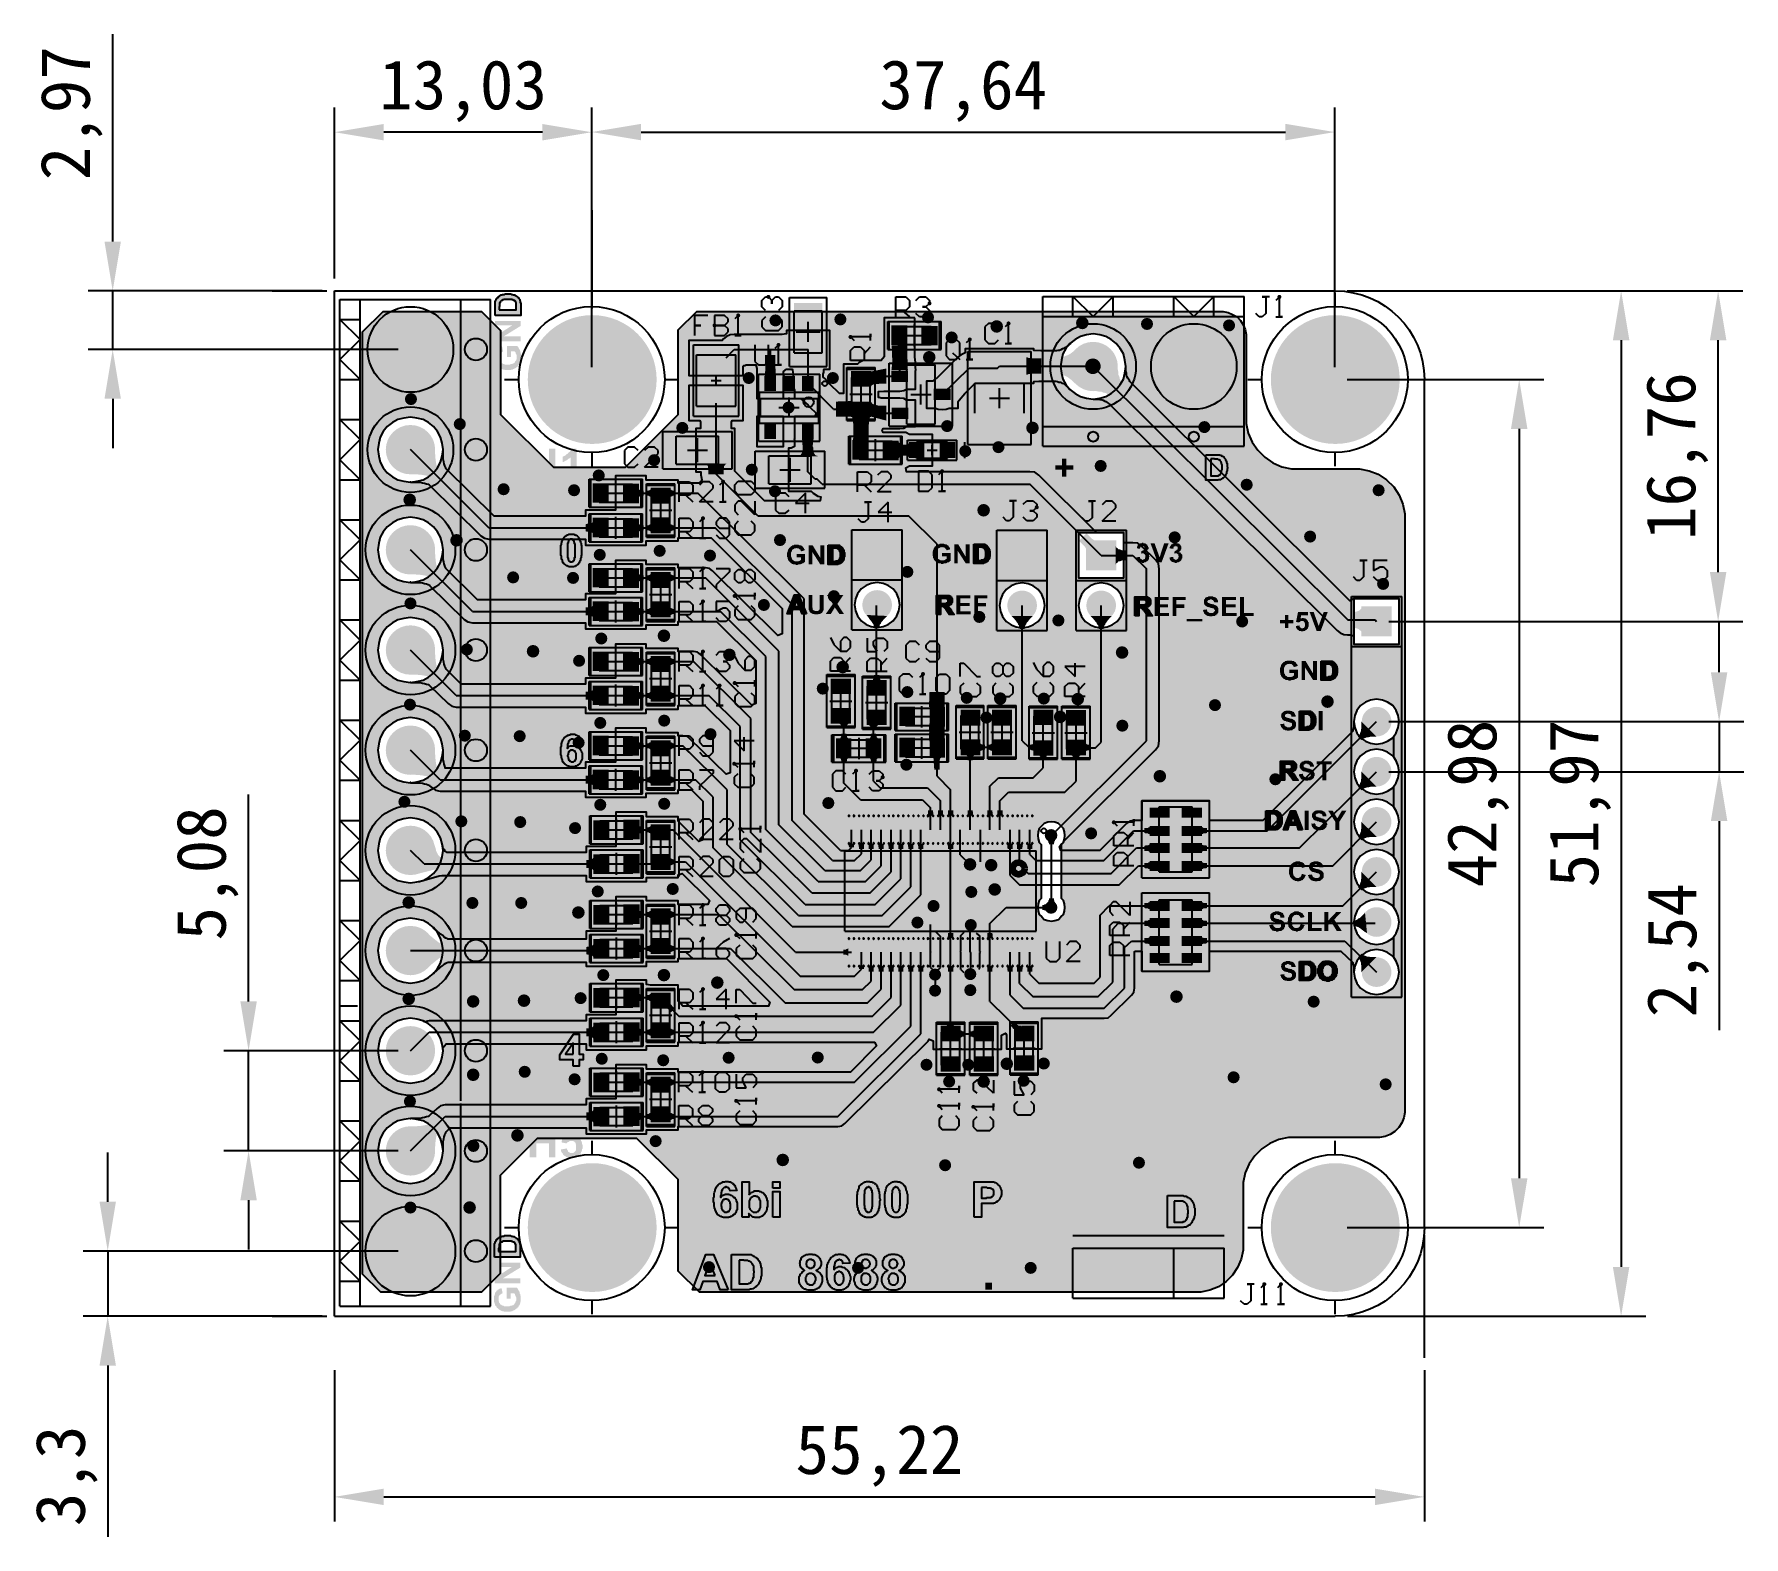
# Model space of a CAD drawing. Header units: millimetres. Extents: x 2300.5 to 2387.2, y 1253.4 to 1329.6.
import ezdxf

# ---------------------------------------------------------------- set-up
doc = ezdxf.new("R2010")
doc.units = ezdxf.units.MM
doc.layers.add('PDF1_0', color=7, linetype='Continuous')
doc.styles.get("Standard").update_dxf_attribs({"font": 'simsun.ttc'})
doc.dimstyles.new('ISO-25', dxfattribs={"dimtxt": 2.5, "dimasz": 2.5, "dimexe": 1.25, "dimexo": 0.625, "dimtad": 1, "dimtxsty": 'Standard', "dimcen": 2.5, "dimadec": 0, "dimazin": 0, "dimtfac": 1, "dimtmove": 0, "dimatfit": 3, "dimfxl": 1, "dimarcsym": 0})

msp = doc.modelspace()

# ---------------------------------------------------------------- blocks, each defined once
blk = doc.blocks.new('*D2')
at = {"color": 0, "lineweight": -2}
for p, q in [((2315.76, 1261.873), (2315.76, 1254.199)), ((2370.975, 1261.873), (2370.975, 1254.199)), ((2318.26, 1255.449), (2368.475, 1255.449))]:
    blk.add_line(p, q, dxfattribs=at)
at = {"color": 0}
for points in [[(2318.26, 1255.866), (2318.26, 1255.033), (2315.76, 1255.449)], [(2368.475, 1255.033), (2368.475, 1255.866), (2370.975, 1255.449)]]:
    blk.add_solid(points, dxfattribs=at)
at = {"layer": 'Defpoints', "color": 0}
for p in [(2315.76, 1262.498), (2370.975, 1262.498), (2370.975, 1255.449)]:
    blk.add_point(p, dxfattribs=at)
at = {"color": 0, "insert": (2343.368, 1257.534), "char_height": 2.5, "attachment_point": 5}
blk.add_mtext('55,22', dxfattribs=at)
blk = doc.blocks.new('*D3')
at = {"color": 0, "lineweight": -2}
for p, q in [((2315.76, 1317.198), (2315.76, 1325.864)), ((2328.792, 1312.704), (2328.792, 1325.864)), ((2326.292, 1324.614), (2318.26, 1324.614))]:
    blk.add_line(p, q, dxfattribs=at)
at = {"color": 0}
for points in [[(2318.26, 1325.031), (2318.26, 1324.198), (2315.76, 1324.614)], [(2326.292, 1324.198), (2326.292, 1325.031), (2328.792, 1324.614)]]:
    blk.add_solid(points, dxfattribs=at)
at = {"layer": 'Defpoints', "color": 0}
for p in [(2315.76, 1324.614), (2315.76, 1316.573), (2328.792, 1312.079)]:
    blk.add_point(p, dxfattribs=at)
at = {"color": 0, "insert": (2322.276, 1326.699), "char_height": 2.5, "attachment_point": 5}
blk.add_mtext('13,03', dxfattribs=at)
blk = doc.blocks.new('*D4')
at = {"color": 0, "lineweight": -2}
for p, q in [((2304.526, 1319.073), (2304.526, 1329.583)), ((2315.135, 1316.573), (2303.276, 1316.573)), ((2304.526, 1313.603), (2304.526, 1316.573)), ((2318.986, 1313.603), (2303.276, 1313.603)), ((2304.526, 1311.103), (2304.526, 1308.603))]:
    blk.add_line(p, q, dxfattribs=at)
at = {"color": 0}
for points in [[(2304.11, 1319.073), (2304.943, 1319.073), (2304.526, 1316.573)], [(2304.943, 1311.103), (2304.11, 1311.103), (2304.526, 1313.603)]]:
    blk.add_solid(points, dxfattribs=at)
at = {"layer": 'Defpoints', "color": 0}
for p in [(2304.526, 1316.573), (2315.76, 1316.573), (2319.611, 1313.603)]:
    blk.add_point(p, dxfattribs=at)
at = {"color": 0, "insert": (2302.442, 1325.578), "char_height": 2.5, "attachment_point": 5, "rotation": 90}
blk.add_mtext('2,97', dxfattribs=at)
blk = doc.blocks.new('*D6')
at = {"color": 0, "lineweight": -2}
for p, q in [((2304.275, 1270.405), (2304.275, 1272.905)), ((2318.986, 1267.905), (2303.025, 1267.905)), ((2304.275, 1267.905), (2304.275, 1264.605)), ((2315.135, 1264.605), (2303.025, 1264.605)), ((2304.275, 1262.105), (2304.275, 1253.425))]:
    blk.add_line(p, q, dxfattribs=at)
at = {"color": 0}
for points in [[(2303.858, 1270.405), (2304.691, 1270.405), (2304.275, 1267.905)], [(2304.691, 1262.105), (2303.858, 1262.105), (2304.275, 1264.605)]]:
    blk.add_solid(points, dxfattribs=at)
at = {"layer": 'Defpoints', "color": 0}
for p in [(2319.611, 1267.905), (2304.275, 1264.605), (2315.76, 1264.605)]:
    blk.add_point(p, dxfattribs=at)
at = {"color": 0, "insert": (2302.19, 1256.515), "char_height": 2.5, "attachment_point": 5, "rotation": 90}
blk.add_mtext('3,3', dxfattribs=at)
blk = doc.blocks.new('*D8')
at = {"color": 0, "lineweight": -2}
for p, q in [((2328.792, 1312.704), (2328.792, 1325.871)), ((2366.436, 1312.704), (2366.436, 1325.871)), ((2331.292, 1324.621), (2363.936, 1324.621))]:
    blk.add_line(p, q, dxfattribs=at)
at = {"color": 0}
for points in [[(2331.292, 1325.037), (2331.292, 1324.204), (2328.792, 1324.621)], [(2363.936, 1324.204), (2363.936, 1325.037), (2366.436, 1324.621)]]:
    blk.add_solid(points, dxfattribs=at)
at = {"layer": 'Defpoints', "color": 0}
for p in [(2366.436, 1324.621), (2328.792, 1312.079), (2366.436, 1312.079)]:
    blk.add_point(p, dxfattribs=at)
at = {"color": 0, "insert": (2347.614, 1326.705), "char_height": 2.5, "attachment_point": 5}
blk.add_mtext('37,64', dxfattribs=at)
blk = doc.blocks.new('*D9')
at = {"color": 0, "lineweight": -2}
for p, q in [((2367.061, 1312.079), (2377.028, 1312.079)), ((2375.778, 1309.579), (2375.778, 1271.598)), ((2367.061, 1269.098), (2377.028, 1269.098))]:
    blk.add_line(p, q, dxfattribs=at)
at = {"color": 0}
for points in [[(2376.195, 1309.579), (2375.362, 1309.579), (2375.778, 1312.079)], [(2375.362, 1271.598), (2376.195, 1271.598), (2375.778, 1269.098)]]:
    blk.add_solid(points, dxfattribs=at)
at = {"layer": 'Defpoints', "color": 0}
for p in [(2366.436, 1312.079), (2366.436, 1269.098), (2375.778, 1269.098)]:
    blk.add_point(p, dxfattribs=at)
at = {"color": 0, "insert": (2373.694, 1290.589), "char_height": 2.5, "attachment_point": 5, "rotation": 90}
blk.add_mtext('42,98', dxfattribs=at)
blk = doc.blocks.new('*D10')
at = {"color": 0, "lineweight": -2}
for p, q in [((2367.061, 1316.573), (2382.191, 1316.573)), ((2380.941, 1314.073), (2380.941, 1267.105)), ((2367.086, 1264.605), (2382.191, 1264.605))]:
    blk.add_line(p, q, dxfattribs=at)
at = {"color": 0}
for points in [[(2381.358, 1314.073), (2380.524, 1314.073), (2380.941, 1316.573)], [(2380.524, 1267.105), (2381.358, 1267.105), (2380.941, 1264.605)]]:
    blk.add_solid(points, dxfattribs=at)
at = {"layer": 'Defpoints', "color": 0}
for p in [(2366.436, 1316.573), (2366.461, 1264.605), (2380.941, 1264.605)]:
    blk.add_point(p, dxfattribs=at)
at = {"color": 0, "insert": (2378.857, 1290.589), "char_height": 2.5, "attachment_point": 5, "rotation": 90}
blk.add_mtext('51,97', dxfattribs=at)
blk = doc.blocks.new('*D11')
at = {"color": 0, "lineweight": -2}
for p, q in [((2311.41, 1280.56), (2311.41, 1291.042)), ((2318.986, 1278.06), (2310.16, 1278.06)), ((2311.41, 1272.983), (2311.41, 1278.06)), ((2318.986, 1272.983), (2310.16, 1272.983)), ((2311.41, 1270.483), (2311.41, 1267.983))]:
    blk.add_line(p, q, dxfattribs=at)
at = {"color": 0}
for points in [[(2310.994, 1280.56), (2311.827, 1280.56), (2311.41, 1278.06)], [(2311.827, 1270.483), (2310.994, 1270.483), (2311.41, 1272.983)]]:
    blk.add_solid(points, dxfattribs=at)
at = {"layer": 'Defpoints', "color": 0}
for p in [(2311.41, 1278.06), (2319.611, 1278.06), (2319.611, 1272.983)]:
    blk.add_point(p, dxfattribs=at)
at = {"color": 0, "insert": (2309.326, 1287.051), "char_height": 2.5, "attachment_point": 5, "rotation": 90}
blk.add_mtext('5,08', dxfattribs=at)
blk = doc.blocks.new('*D12')
at = {"color": 0, "lineweight": -2}
for p, q in [((2367.086, 1316.573), (2387.106, 1316.573)), ((2385.856, 1302.317), (2385.856, 1314.073)), ((2369.178, 1299.817), (2387.106, 1299.817))]:
    blk.add_line(p, q, dxfattribs=at)
at = {"color": 0}
for points in [[(2386.273, 1314.073), (2385.44, 1314.073), (2385.856, 1316.573)], [(2385.44, 1302.317), (2386.273, 1302.317), (2385.856, 1299.817)]]:
    blk.add_solid(points, dxfattribs=at)
at = {"layer": 'Defpoints', "color": 0}
for p in [(2366.461, 1316.573), (2385.856, 1316.573), (2368.553, 1299.817)]:
    blk.add_point(p, dxfattribs=at)
at = {"color": 0, "insert": (2383.772, 1308.195), "char_height": 2.5, "attachment_point": 5, "rotation": 90}
blk.add_mtext('16,76', dxfattribs=at)
blk = doc.blocks.new('*D13')
at = {"color": 0, "lineweight": -2}
for p, q in [((2385.906, 1297.24), (2385.906, 1299.74)), ((2369.178, 1294.74), (2387.156, 1294.74)), ((2385.906, 1294.74), (2385.906, 1292.201)), ((2369.178, 1292.201), (2387.156, 1292.201)), ((2385.906, 1289.701), (2385.906, 1279.107))]:
    blk.add_line(p, q, dxfattribs=at)
at = {"color": 0}
for points in [[(2385.489, 1297.24), (2386.323, 1297.24), (2385.906, 1294.74)], [(2386.323, 1289.701), (2385.489, 1289.701), (2385.906, 1292.201)]]:
    blk.add_solid(points, dxfattribs=at)
at = {"layer": 'Defpoints', "color": 0}
for p in [(2368.553, 1294.74), (2368.553, 1292.201), (2385.906, 1292.201)]:
    blk.add_point(p, dxfattribs=at)
at = {"color": 0, "insert": (2383.822, 1283.154), "char_height": 2.5, "attachment_point": 5, "rotation": 90}
blk.add_mtext('2,54', dxfattribs=at)

# ---------------------------------------------------------------- dimensions: what is measured, and where the dimension line sits
for base, p1, p2, picture, middle in [((2304.526, 1316.573), (2319.611, 1313.603), (2315.76, 1316.573), '*D4', (2302.442, 1325.578)), ((2380.941, 1264.605), (2366.436, 1316.573), (2366.461, 1264.605), '*D10', (2378.857, 1290.589)), ((2385.856, 1316.573), (2368.553, 1299.817), (2366.461, 1316.573), '*D12', (2383.772, 1308.195)), ((2375.778, 1269.098), (2366.436, 1312.079), (2366.436, 1269.098), '*D9', (2373.694, 1290.589)), ((2385.906, 1292.201), (2368.553, 1294.74), (2368.553, 1292.201), '*D13', (2383.822, 1283.154)), ((2311.41, 1278.06), (2319.611, 1272.983), (2319.611, 1278.06), '*D11', (2309.326, 1287.051)), ((2304.275, 1264.605), (2319.611, 1267.905), (2315.76, 1264.605), '*D6', (2302.19, 1256.515))]:
    dim = msp.add_linear_dim(base=base, p1=p1, p2=p2, angle=90, dimstyle='ISO-25')
    dim.commit()
    dim.dimension.update_dxf_attribs({"geometry": picture, "text_midpoint": middle})
for base, p1, p2, picture, middle in [((2315.76, 1324.614), (2328.792, 1312.079), (2315.76, 1316.573), '*D3', (2322.276, 1326.699)), ((2366.436, 1324.621), (2328.792, 1312.079), (2366.436, 1312.079), '*D8', (2347.614, 1326.705)), ((2370.9754, 1255.4495), (2315.7596, 1262.4977), (2370.9754, 1262.4977), '*D2', (2343.3675, 1257.534))]:
    dim = msp.add_linear_dim(base=base, p1=p1, p2=p2, dimstyle='ISO-25')
    dim.commit()
    dim.dimension.update_dxf_attribs({"geometry": picture, "text_midpoint": middle})

# ---------------------------------------------------------------- hatches: boundary and pattern name
at = {"layer": 'PDF1_0', "true_color": 0xc0c0c0}
h = msp.add_hatch(color=9, dxfattribs=at)
h.paths.add_polyline_path([(2323.895, 1315.329), (2323.895, 1315.811), (2323.895, 1315.837), (2323.895, 1315.862), (2323.895, 1315.913), (2323.895, 1315.938), (2323.895, 1315.989), (2323.895, 1316.014), (2323.921, 1316.065), (2323.921, 1316.091), (2323.946, 1316.116), (2323.972, 1316.167), (2323.972, 1316.192), (2323.997, 1316.217), (2324.048, 1316.243), (2324.048, 1316.268), (2324.074, 1316.294), (2324.099, 1316.294), (2324.125, 1316.319), (2324.15, 1316.344), (2324.201, 1316.37), (2324.252, 1316.37), (2324.278, 1316.395), (2324.303, 1316.395), (2324.329, 1316.395), (2324.354, 1316.395), (2324.38, 1316.395), (2324.405, 1316.421), (2324.431, 1316.421), (2324.482, 1316.421), (2324.558, 1316.421), (2324.584, 1316.421), (2324.609, 1316.421), (2324.635, 1316.421), (2324.66, 1316.421), (2324.686, 1316.421), (2324.737, 1316.395), (2324.788, 1316.395), (2324.839, 1316.37), (2324.864, 1316.37), (2324.89, 1316.37), (2324.915, 1316.344), (2324.941, 1316.319), (2324.992, 1316.294), (2325.017, 1316.268), (2325.068, 1316.243), (2325.068, 1316.217), (2325.094, 1316.217), (2325.094, 1316.192), (2325.12, 1316.167), (2325.145, 1316.141), (2325.145, 1316.091), (2325.171, 1316.065), (2325.171, 1316.04), (2325.171, 1316.014), (2325.171, 1315.989), (2325.196, 1315.964), (2325.196, 1315.913), (2325.196, 1315.887), (2325.196, 1315.837), (2325.196, 1315.329)])
h.paths.add_polyline_path([(2324.099, 1315.608), (2324.966, 1315.608), (2324.966, 1315.786), (2324.966, 1315.811), (2324.966, 1315.837), (2324.966, 1315.862), (2324.966, 1315.887), (2324.966, 1315.913), (2324.966, 1315.938), (2324.966, 1315.964), (2324.941, 1315.989), (2324.941, 1316.014), (2324.915, 1316.04), (2324.915, 1316.065), (2324.89, 1316.065), (2324.89, 1316.091), (2324.864, 1316.091), (2324.839, 1316.091), (2324.813, 1316.116), (2324.788, 1316.116), (2324.762, 1316.116), (2324.762, 1316.141), (2324.737, 1316.141), (2324.711, 1316.141), (2324.686, 1316.141), (2324.635, 1316.141), (2324.609, 1316.141), (2324.533, 1316.141), (2324.507, 1316.141), (2324.482, 1316.141), (2324.456, 1316.141), (2324.431, 1316.141), (2324.38, 1316.141), (2324.354, 1316.141), (2324.303, 1316.116), (2324.278, 1316.116), (2324.278, 1316.091), (2324.252, 1316.091), (2324.227, 1316.091), (2324.201, 1316.065), (2324.176, 1316.04), (2324.15, 1316.014), (2324.15, 1315.989), (2324.15, 1315.964), (2324.125, 1315.964), (2324.125, 1315.938), (2324.125, 1315.913), (2324.125, 1315.887), (2324.125, 1315.862), (2324.125, 1315.837), (2324.125, 1315.811), (2324.125, 1315.786), (2324.099, 1315.761), (2324.099, 1315.735), (2324.099, 1315.71)], flags=16)
h = msp.add_hatch(color=9, dxfattribs=at)
edge = h.paths.add_edge_path(flags=16)
edge.add_arc((2337.744, 1316.268), 0.102, 0, 360)
h = msp.add_hatch(color=9, dxfattribs=at)
edge = h.paths.add_edge_path(flags=16)
edge.add_arc((2337.744, 1316.268), 0.102, 0, 360)
h = msp.add_hatch(color=9, dxfattribs=at)
edge = h.paths.add_edge_path(flags=16)
edge.add_arc((2337.744, 1316.268), 0.102, 0, 360)
at = {"layer": 'PDF1_0', "true_color": 0x1e1e1e}
for points in [[(2340.473, 1314.77), (2340.473, 1315.964), (2339.045, 1315.964), (2339.045, 1314.77)], [(2343.967, 1313.831), (2344.783, 1313.831), (2344.783, 1314.821), (2343.967, 1314.821)], [(2345.497, 1313.806), (2346.313, 1313.806), (2346.313, 1314.796), (2345.497, 1314.796)], [(2336.851, 1313.222), (2336.724, 1313.196), (2336.571, 1313.196), (2336.469, 1313.171), (2336.367, 1313.146), (2336.29, 1313.12), (2336.214, 1313.069), (2336.163, 1313.019), (2336.112, 1312.968), (2336.112, 1312.892), (2336.086, 1312.841), (2336.086, 1313.679), (2336.112, 1313.73), (2336.112, 1313.78), (2336.163, 1313.831), (2336.214, 1313.856), (2336.29, 1313.907), (2336.367, 1313.933), (2336.469, 1313.933), (2336.571, 1313.958), (2336.724, 1313.958), (2336.851, 1313.983)], [(2338.305, 1313.983), (2338.433, 1313.983), (2338.688, 1313.983), (2338.79, 1314.009), (2338.866, 1314.034), (2338.943, 1314.06), (2338.994, 1314.085), (2339.019, 1314.11), (2339.045, 1314.136), (2339.07, 1314.187), (2339.07, 1312.993), (2339.045, 1313.044), (2339.019, 1313.069), (2338.994, 1313.095), (2338.943, 1313.146), (2338.866, 1313.146), (2338.79, 1313.171), (2338.688, 1313.196), (2338.56, 1313.196), (2338.305, 1313.222)], [(2340.473, 1313.019), (2340.473, 1314.212), (2339.045, 1314.212), (2339.045, 1313.019)], [(2334.097, 1312.663), (2336.086, 1312.663), (2336.086, 1313.679), (2334.097, 1313.679)], [(2337.591, 1312.536), (2337.565, 1313.323), (2338.101, 1313.323), (2338.101, 1313.298), (2338.101, 1313.196), (2338.101, 1312.536)], [(2337.591, 1312.536), (2337.565, 1313.323), (2338.101, 1313.323), (2338.101, 1313.298), (2338.101, 1313.196), (2338.101, 1312.536)], [(2339.376, 1312.232), (2339.376, 1312.384), (2339.351, 1312.612), (2339.325, 1312.714), (2339.3, 1312.816), (2339.274, 1312.866), (2339.223, 1312.917), (2339.172, 1312.968), (2339.121, 1312.993), (2339.07, 1312.993), (2340.447, 1312.993), (2340.396, 1312.993), (2340.345, 1312.968), (2340.294, 1312.917), (2340.243, 1312.866), (2340.218, 1312.816), (2340.192, 1312.714), (2340.167, 1312.612), (2340.141, 1312.511), (2340.141, 1312.384), (2340.141, 1312.232)], [(2344.783, 1313.323), (2344.808, 1312.562), (2343.967, 1312.562), (2343.992, 1312.587), (2343.992, 1312.638), (2343.992, 1312.689), (2344.018, 1312.943), (2344.018, 1313.323)], [(2344.018, 1313.044), (2343.992, 1313.806), (2344.783, 1313.806), (2344.783, 1313.78), (2344.783, 1313.628), (2344.783, 1313.044)], [(2348.098, 1313.247), (2348.098, 1312.282), (2350.802, 1312.282), (2350.802, 1313.247)], [(2351.567, 1312.384), (2351.414, 1312.384), (2350.929, 1312.359), (2350.878, 1312.333), (2350.827, 1312.333), (2350.802, 1312.308), (2350.802, 1312.282), (2350.802, 1313.247), (2350.802, 1313.222), (2350.827, 1313.196), (2350.878, 1313.196), (2350.929, 1313.171), (2351.006, 1313.171), (2351.184, 1313.146), (2351.567, 1313.146)], [(2352.256, 1313.146), (2352.358, 1313.146), (2352.485, 1313.171), (2352.587, 1313.196), (2352.689, 1313.222), (2352.791, 1313.273), (2352.919, 1313.323), (2353.021, 1313.374), (2353.123, 1313.45), (2353.225, 1313.526), (2353.327, 1313.628), (2353.276, 1311.876), (2353.174, 1311.978), (2353.097, 1312.054), (2352.995, 1312.13), (2352.893, 1312.206), (2352.791, 1312.257), (2352.689, 1312.308), (2352.562, 1312.333), (2352.46, 1312.359), (2352.358, 1312.384), (2352.23, 1312.384)], [(2338.101, 1312.765), (2338.101, 1312.663), (2338.126, 1312.282), (2338.126, 1312.257), (2337.54, 1312.257), (2337.565, 1312.282), (2337.565, 1312.308), (2337.565, 1312.333), (2337.565, 1312.384), (2337.591, 1312.587), (2337.591, 1312.765)], [(2337.54, 1312.257), (2337.54, 1311.495), (2338.126, 1311.495), (2338.126, 1312.257)], [(2338.484, 1312.257), (2338.484, 1311.495), (2339.096, 1311.495), (2339.096, 1312.257)], [(2340.116, 1310.962), (2340.014, 1311.064), (2339.606, 1311.419), (2339.555, 1311.47), (2339.504, 1311.495), (2339.478, 1311.495), (2339.453, 1311.521), (2340.039, 1312.257), (2340.039, 1312.232), (2340.065, 1312.181), (2340.09, 1312.13), (2340.116, 1312.079), (2340.167, 1312.029), (2340.294, 1311.876), (2340.575, 1311.597)], [(2339.453, 1312.257), (2339.453, 1311.495), (2340.039, 1311.495), (2340.039, 1312.257)], [(2342.947, 1311.724), (2342.947, 1312.511), (2341.927, 1312.511), (2341.927, 1311.724)], [(2343.712, 1311.876), (2343.559, 1311.876), (2343.202, 1311.851), (2343.125, 1311.851), (2343.049, 1311.825), (2342.998, 1311.8), (2342.972, 1311.775), (2342.947, 1311.724), (2342.947, 1311.699), (2342.947, 1312.486), (2343.712, 1312.638)], [(2343.967, 1311.952), (2344.808, 1311.952), (2344.808, 1312.536), (2343.967, 1312.536)], [(2347.512, 1311.749), (2347.41, 1311.648), (2347.104, 1311.292), (2347.053, 1311.216), (2347.027, 1311.165), (2347.002, 1311.115), (2346.976, 1311.064), (2346.976, 1311.013), (2346.135, 1311.622), (2346.16, 1311.622), (2346.211, 1311.648), (2346.262, 1311.673), (2346.339, 1311.699), (2346.39, 1311.749), (2346.568, 1311.876), (2346.747, 1312.054), (2346.849, 1312.156)], [(2355.291, 1311.089), (2355.214, 1311.165), (2355.138, 1311.242), (2355.036, 1311.292), (2354.934, 1311.343), (2354.832, 1311.394), (2354.704, 1311.419), (2354.602, 1311.47), (2354.474, 1311.47), (2354.347, 1311.495), (2354.194, 1311.495), (2355.444, 1312.739), (2355.444, 1312.587), (2355.469, 1312.46), (2355.469, 1312.333), (2355.52, 1312.232), (2355.546, 1312.105), (2355.597, 1312.003), (2355.648, 1311.902), (2355.699, 1311.8), (2355.775, 1311.724), (2355.852, 1311.648)], [(2334.097, 1310.378), (2336.086, 1310.378), (2336.086, 1311.394), (2334.097, 1311.394)], [(2346.109, 1311.038), (2346.976, 1311.038), (2346.976, 1311.622), (2346.109, 1311.622)], [(2334.709, 1309.617), (2334.709, 1309.769), (2334.683, 1309.896), (2334.683, 1309.998), (2334.658, 1310.099), (2334.607, 1310.201), (2334.581, 1310.251), (2334.53, 1310.328), (2334.454, 1310.353), (2334.403, 1310.378), (2334.326, 1310.378), (2335.857, 1310.378), (2335.78, 1310.378), (2335.729, 1310.353), (2335.653, 1310.328), (2335.602, 1310.251), (2335.576, 1310.201), (2335.525, 1310.099), (2335.5, 1309.998), (2335.5, 1309.896), (2335.474, 1309.769), (2335.474, 1309.617)], [(2341.161, 1310.962), (2341.927, 1310.988), (2341.927, 1310.201), (2341.901, 1310.201), (2341.876, 1310.201), (2341.161, 1310.201)], [(2342.947, 1310.175), (2342.947, 1310.962), (2341.927, 1310.962), (2341.927, 1310.175)], [(2343.712, 1309.998), (2342.947, 1310.201), (2342.947, 1310.988), (2342.947, 1310.937), (2342.972, 1310.912), (2342.998, 1310.861), (2343.049, 1310.835), (2343.125, 1310.81), (2343.202, 1310.785), (2343.304, 1310.759), (2343.431, 1310.759), (2343.712, 1310.759)], [(2343.992, 1310.074), (2344.834, 1310.074), (2344.834, 1310.658), (2343.992, 1310.658)], [(2335.474, 1309.947), (2335.474, 1309.82), (2335.5, 1309.464), (2335.525, 1309.388), (2335.525, 1309.312), (2335.551, 1309.261), (2335.576, 1309.236), (2335.627, 1309.211), (2335.653, 1309.185), (2334.454, 1309.185), (2334.505, 1309.211), (2334.556, 1309.236), (2334.581, 1309.261), (2334.607, 1309.312), (2334.632, 1309.388), (2334.658, 1309.464), (2334.683, 1309.566), (2334.709, 1309.693), (2334.709, 1309.947)], [(2337.54, 1309.82), (2337.54, 1309.058), (2338.126, 1309.058), (2338.126, 1309.82)], [(2339.453, 1309.82), (2339.453, 1309.058), (2340.039, 1309.058), (2340.039, 1309.82)], [(2342.054, 1309.439), (2342.054, 1309.591), (2342.029, 1309.998), (2342.003, 1310.074), (2342.003, 1310.125), (2341.978, 1310.175), (2341.952, 1310.201), (2341.927, 1310.201), (2342.947, 1310.201), (2342.921, 1310.201), (2342.896, 1310.175), (2342.87, 1310.125), (2342.87, 1310.074), (2342.845, 1309.998), (2342.845, 1309.921), (2342.819, 1309.718), (2342.819, 1309.439)], [(2342.819, 1309.769), (2342.819, 1309.007), (2342.029, 1309.007), (2342.029, 1309.033), (2342.029, 1309.058), (2342.054, 1309.185), (2342.054, 1309.769)], [(2348.098, 1309.998), (2348.098, 1309.033), (2350.802, 1309.033), (2350.802, 1309.998)], [(2333.867, 1309.211), (2332.643, 1309.211), (2332.643, 1307.814), (2333.867, 1307.814)], [(2335.653, 1309.185), (2334.428, 1309.185), (2334.428, 1307.789), (2335.653, 1307.789)], [(2339.988, 1308.703), (2340.014, 1308.627), (2340.014, 1308.525), (2340.014, 1308.449), (2340.039, 1308.398), (2340.065, 1308.322), (2340.09, 1308.297), (2340.116, 1308.246), (2340.167, 1308.22), (2340.218, 1308.22), (2340.243, 1308.195), (2339.223, 1308.195), (2339.274, 1308.22), (2339.325, 1308.22), (2339.376, 1308.246), (2339.402, 1308.297), (2339.427, 1308.322), (2339.453, 1308.398), (2339.478, 1308.449), (2339.478, 1308.525), (2339.478, 1308.627), (2339.478, 1308.703)], [(2339.478, 1308.551), (2339.478, 1308.652), (2339.453, 1309.033), (2339.453, 1309.058), (2340.039, 1309.058), (2340.014, 1309.033), (2340.014, 1309.007), (2340.014, 1308.982), (2340.014, 1308.931), (2339.988, 1308.728), (2339.988, 1308.551)], [(2342.003, 1308.017), (2342.819, 1308.017), (2342.819, 1309.007), (2342.003, 1309.007)], [(2343.533, 1307.992), (2344.349, 1307.992), (2344.349, 1308.982), (2343.533, 1308.982)], [(2344.834, 1308.246), (2344.732, 1308.246), (2344.655, 1308.246), (2344.579, 1308.22), (2344.502, 1308.195), (2344.451, 1308.195), (2344.4, 1308.17), (2344.375, 1308.119), (2344.349, 1308.094), (2344.324, 1308.043), (2344.324, 1307.992), (2344.324, 1309.007), (2344.324, 1308.957), (2344.349, 1308.906), (2344.375, 1308.881), (2344.4, 1308.83), (2344.451, 1308.804), (2344.502, 1308.804), (2344.579, 1308.779), (2344.655, 1308.754), (2344.732, 1308.754), (2344.834, 1308.754)], [(2344.375, 1308.754), (2344.477, 1308.754), (2344.63, 1308.779), (2344.706, 1308.779), (2344.757, 1308.779), (2344.808, 1308.804), (2344.834, 1308.83), (2344.859, 1308.855), (2344.885, 1308.881), (2344.885, 1308.906), (2344.885, 1308.094), (2344.885, 1308.119), (2344.859, 1308.144), (2344.834, 1308.17), (2344.808, 1308.195), (2344.757, 1308.22), (2344.706, 1308.22), (2344.63, 1308.22), (2344.553, 1308.246), (2344.375, 1308.246)], [(2345.65, 1308.094), (2345.65, 1308.906), (2344.859, 1308.906), (2344.859, 1308.094)], [(2347.206, 1308.094), (2347.206, 1308.906), (2346.415, 1308.906), (2346.415, 1308.094)], [(2320.886, 1306.976), (2320.809, 1307.053), (2320.733, 1307.103), (2320.656, 1307.129), (2320.529, 1307.18), (2320.427, 1307.205), (2320.299, 1307.23), (2320.146, 1307.256), (2319.815, 1307.281), (2319.611, 1307.281), (2320.86, 1308.525), (2320.86, 1308.322), (2320.886, 1307.992), (2320.911, 1307.84), (2320.937, 1307.713), (2320.962, 1307.611), (2321.013, 1307.484), (2321.039, 1307.408), (2321.09, 1307.332), (2321.166, 1307.256)], [(2334.709, 1307.281), (2334.709, 1307.383), (2334.709, 1307.56), (2334.683, 1307.611), (2334.683, 1307.687), (2334.658, 1307.713), (2334.632, 1307.763), (2334.607, 1307.789), (2334.581, 1307.789), (2334.556, 1307.814), (2335.627, 1307.814), (2335.602, 1307.789), (2335.576, 1307.789), (2335.551, 1307.763), (2335.525, 1307.713), (2335.5, 1307.687), (2335.5, 1307.611), (2335.474, 1307.56), (2335.474, 1307.459), (2335.474, 1307.281)], [(2338.56, 1308.22), (2337.336, 1308.22), (2337.336, 1306.824), (2338.56, 1306.824)], [(2340.345, 1308.195), (2339.121, 1308.195), (2339.121, 1306.799), (2340.345, 1306.799)], [(2328.843, 1305.834), (2329.659, 1305.834), (2329.659, 1306.824), (2328.843, 1306.824)], [(2330.373, 1305.809), (2331.189, 1305.809), (2331.189, 1306.799), (2330.373, 1306.799)], [(2331.419, 1306.189), (2331.368, 1306.189), (2331.342, 1306.189), (2331.291, 1306.189), (2331.266, 1306.164), (2331.24, 1306.164), (2331.215, 1306.139), (2331.189, 1306.139), (2331.189, 1306.113), (2331.164, 1306.088), (2331.164, 1306.063), (2331.164, 1306.57), (2331.164, 1306.545), (2331.189, 1306.52), (2331.189, 1306.494), (2331.215, 1306.494), (2331.24, 1306.469), (2331.266, 1306.469), (2331.291, 1306.443), (2331.342, 1306.443), (2331.368, 1306.443), (2331.419, 1306.443)], [(2331.521, 1306.443), (2331.572, 1306.443), (2331.623, 1306.443), (2331.674, 1306.443), (2331.7, 1306.469), (2331.725, 1306.469), (2331.751, 1306.494), (2331.776, 1306.494), (2331.776, 1306.52), (2331.776, 1306.545), (2331.802, 1306.57), (2331.802, 1306.063), (2331.776, 1306.088), (2331.776, 1306.113), (2331.776, 1306.139), (2331.751, 1306.139), (2331.725, 1306.164), (2331.7, 1306.164), (2331.674, 1306.189), (2331.623, 1306.189), (2331.572, 1306.189), (2331.521, 1306.189)], [(2332.796, 1305.783), (2332.796, 1306.596), (2331.776, 1306.596), (2331.776, 1305.783)], [(2333.051, 1306.189), (2333, 1306.189), (2332.949, 1306.189), (2332.898, 1306.189), (2332.873, 1306.164), (2332.847, 1306.164), (2332.822, 1306.139), (2332.796, 1306.139), (2332.796, 1306.113), (2332.796, 1306.088), (2332.771, 1306.063), (2332.771, 1306.57), (2332.796, 1306.545), (2332.796, 1306.52), (2332.796, 1306.494), (2332.822, 1306.494), (2332.847, 1306.469), (2332.873, 1306.469), (2332.898, 1306.443), (2332.949, 1306.443), (2333, 1306.443), (2333.051, 1306.443)], [(2353.301, 1303.549), (2353.378, 1303.448), (2353.429, 1303.397), (2353.454, 1303.346), (2353.454, 1303.194), (2353.454, 1302.026), (2355.75, 1302.026), (2355.75, 1302.508), (2355.954, 1302.508), (2356.26, 1302.204), (2356.26, 1294.054), (2354.041, 1291.871), (2353.837, 1291.947), (2353.837, 1292.658), (2354.219, 1292.658), (2354.219, 1292.912), (2354.321, 1292.912), (2354.525, 1292.963), (2354.704, 1293.064), (2354.959, 1293.343), (2355.087, 1293.496), (2355.112, 1293.699), (2355.112, 1299.436), (2355.138, 1299.462), (2355.138, 1299.487), (2355.163, 1299.538), (2355.189, 1299.589), (2355.24, 1299.64), (2355.342, 1299.741), (2355.393, 1299.817), (2355.418, 1299.817), (2355.597, 1300.071), (2355.699, 1300.325), (2355.75, 1300.63), (2355.699, 1300.934), (2355.597, 1301.188), (2355.418, 1301.442), (2355.163, 1301.62), (2354.908, 1301.721), (2354.602, 1301.772), (2354.296, 1301.721), (2354.041, 1301.62), (2353.786, 1301.442), (2353.607, 1301.188), (2353.505, 1300.934), (2353.454, 1300.63), (2353.505, 1300.325), (2353.607, 1300.071), (2353.786, 1299.817), (2353.811, 1299.817), (2353.862, 1299.741), (2353.964, 1299.64), (2354.015, 1299.589), (2354.041, 1299.538), (2354.066, 1299.487), (2354.066, 1299.462), (2354.092, 1299.436), (2354.092, 1294.207), (2352.434, 1294.207), (2351.108, 1294.207), (2351.108, 1299.436), (2351.133, 1299.462), (2351.133, 1299.487), (2351.159, 1299.538), (2351.184, 1299.589), (2351.235, 1299.64), (2351.337, 1299.741), (2351.388, 1299.817), (2351.414, 1299.817), (2351.593, 1300.071), (2351.695, 1300.325), (2351.746, 1300.63), (2351.695, 1300.934), (2351.593, 1301.188), (2351.414, 1301.442), (2351.159, 1301.62), (2350.904, 1301.721), (2350.598, 1301.772), (2350.292, 1301.721), (2350.037, 1301.62), (2349.782, 1301.442), (2349.603, 1301.188), (2349.501, 1300.934), (2349.45, 1300.63), (2349.501, 1300.325), (2349.603, 1300.071), (2349.782, 1299.817), (2349.807, 1299.817), (2349.858, 1299.741), (2349.96, 1299.64), (2350.011, 1299.589), (2350.037, 1299.538), (2350.062, 1299.487), (2350.062, 1299.462), (2350.088, 1299.436), (2350.088, 1294.232), (2347.078, 1294.232), (2347.053, 1294.435), (2347.053, 1294.46), (2347.053, 1294.486), (2347.053, 1294.511), (2347.053, 1295.451), (2347.053, 1295.476), (2347.053, 1295.501), (2347.053, 1295.704), (2347.053, 1295.857), (2347.053, 1296.263), (2347.053, 1303.727), (2347.027, 1303.93), (2346.951, 1304.133), (2346.823, 1304.285), (2345.37, 1305.707), (2345.217, 1305.834), (2345.038, 1305.91), (2344.987, 1305.936), (2344.987, 1306.139), (2350.7, 1306.139)], [(2328.486, 1304.742), (2328.563, 1304.768), (2328.614, 1304.768), (2328.69, 1304.768), (2328.741, 1304.793), (2328.767, 1304.793), (2328.818, 1304.819), (2328.843, 1304.844), (2328.843, 1304.869), (2328.869, 1304.92), (2328.869, 1304.945), (2328.869, 1304.184), (2328.869, 1304.209), (2328.843, 1304.26), (2328.843, 1304.285), (2328.818, 1304.311), (2328.767, 1304.336), (2328.741, 1304.336), (2328.69, 1304.362), (2328.614, 1304.362), (2328.563, 1304.362), (2328.486, 1304.387)], [(2328.843, 1304.082), (2329.659, 1304.082), (2329.659, 1305.072), (2328.843, 1305.072)], [(2330.373, 1304.057), (2331.189, 1304.057), (2331.189, 1305.047), (2330.373, 1305.047)], [(2331.419, 1304.438), (2331.368, 1304.438), (2331.342, 1304.438), (2331.291, 1304.438), (2331.266, 1304.412), (2331.24, 1304.412), (2331.215, 1304.387), (2331.189, 1304.387), (2331.189, 1304.362), (2331.164, 1304.336), (2331.164, 1304.311), (2331.164, 1304.819), (2331.164, 1304.793), (2331.189, 1304.768), (2331.189, 1304.742), (2331.215, 1304.742), (2331.24, 1304.717), (2331.266, 1304.717), (2331.291, 1304.692), (2331.342, 1304.692), (2331.368, 1304.692), (2331.419, 1304.692)], [(2331.521, 1304.692), (2331.572, 1304.692), (2331.623, 1304.692), (2331.674, 1304.692), (2331.7, 1304.717), (2331.725, 1304.717), (2331.751, 1304.742), (2331.776, 1304.742), (2331.776, 1304.768), (2331.776, 1304.793), (2331.802, 1304.819), (2331.802, 1304.311), (2331.776, 1304.336), (2331.776, 1304.362), (2331.776, 1304.387), (2331.751, 1304.387), (2331.725, 1304.412), (2331.7, 1304.412), (2331.674, 1304.438), (2331.623, 1304.438), (2331.572, 1304.438), (2331.521, 1304.438)], [(2332.796, 1304.285), (2332.796, 1305.098), (2331.776, 1305.098), (2331.776, 1304.285)], [(2333.051, 1304.438), (2333, 1304.438), (2332.949, 1304.438), (2332.898, 1304.438), (2332.873, 1304.412), (2332.847, 1304.412), (2332.822, 1304.387), (2332.796, 1304.387), (2332.796, 1304.362), (2332.796, 1304.336), (2332.771, 1304.311), (2332.771, 1304.819), (2332.796, 1304.793), (2332.796, 1304.768), (2332.796, 1304.742), (2332.822, 1304.742), (2332.847, 1304.717), (2332.873, 1304.717), (2332.898, 1304.692), (2332.949, 1304.692), (2333, 1304.692), (2333.051, 1304.692)], [(2337.208, 1304.412), (2344.502, 1304.412), (2345.497, 1303.422), (2345.497, 1296.263), (2345.497, 1296.238), (2345.497, 1295.857), (2345.497, 1295.501), (2345.497, 1295.476), (2345.497, 1295.451), (2345.497, 1294.511), (2345.497, 1294.486), (2345.497, 1294.283), (2345.497, 1293.927), (2345.497, 1293.902), (2345.497, 1293.877), (2345.497, 1292.531), (2345.752, 1292.531), (2345.752, 1292.429), (2345.752, 1291.973), (2345.701, 1291.896), (2343.61, 1291.896), (2343.61, 1291.922), (2343.61, 1292.506), (2343.865, 1292.506), (2343.865, 1294.181), (2344.12, 1294.181), (2344.12, 1295.679), (2344.12, 1297.228), (2343.737, 1297.228), (2343.737, 1299.462), (2343.763, 1299.487), (2343.763, 1299.513), (2343.788, 1299.538), (2343.814, 1299.589), (2343.839, 1299.64), (2343.967, 1299.766), (2344.018, 1299.817), (2344.043, 1299.817), (2344.069, 1299.843), (2344.247, 1300.096), (2344.349, 1300.35), (2344.4, 1300.655), (2344.349, 1300.96), (2344.247, 1301.214), (2344.069, 1301.467), (2343.814, 1301.645), (2343.559, 1301.747), (2343.253, 1301.797), (2342.947, 1301.747), (2342.692, 1301.645), (2342.437, 1301.467), (2342.258, 1301.214), (2342.156, 1300.96), (2342.105, 1300.655), (2342.156, 1300.35), (2342.258, 1300.096), (2342.411, 1299.893), (2342.411, 1299.868), (2342.437, 1299.868), (2342.437, 1299.843), (2342.462, 1299.843), (2342.488, 1299.792), (2342.59, 1299.665), (2342.641, 1299.614), (2342.666, 1299.563), (2342.692, 1299.538), (2342.692, 1299.487), (2342.717, 1299.487), (2342.717, 1297.228), (2342.335, 1297.228), (2342.335, 1296.009), (2342.309, 1295.806), (2340.524, 1295.806), (2340.524, 1294.257), (2340.779, 1294.257), (2340.779, 1292.506), (2341.059, 1292.506), (2341.059, 1291.617), (2341.085, 1291.414), (2341.212, 1291.236), (2341.876, 1290.576), (2341.85, 1290.424), (2341.799, 1290.373), (2341.672, 1290.348), (2341.518, 1290.246), (2341.442, 1290.119), (2341.416, 1289.967), (2341.416, 1289.205), (2341.212, 1289.129), (2340.065, 1290.246), (2340.065, 1300.96), (2340.039, 1301.163), (2339.912, 1301.315), (2337.004, 1304.235), (2337.106, 1304.412)], [(2320.886, 1301.899), (2320.809, 1301.975), (2320.733, 1302.026), (2320.656, 1302.051), (2320.529, 1302.102), (2320.427, 1302.127), (2320.299, 1302.153), (2320.146, 1302.178), (2319.815, 1302.204), (2319.611, 1302.204), (2320.86, 1303.448), (2320.86, 1303.245), (2320.886, 1302.915), (2320.911, 1302.762), (2320.937, 1302.635), (2320.962, 1302.534), (2321.013, 1302.407), (2321.039, 1302.331), (2321.09, 1302.254), (2321.166, 1302.178)], [(2353.862, 1304.285), (2353.964, 1304.184), (2354.143, 1304.006), (2354.219, 1303.955), (2354.296, 1303.905), (2354.372, 1303.879), (2354.423, 1303.879), (2354.5, 1303.879), (2354.525, 1303.879), (2354.576, 1303.905), (2353.862, 1303.194), (2353.888, 1303.245), (2353.888, 1303.27), (2353.888, 1303.346), (2353.888, 1303.397), (2353.862, 1303.473), (2353.811, 1303.549), (2353.76, 1303.625), (2353.684, 1303.702), (2353.48, 1303.905)], [(2355.852, 1302.915), (2355.775, 1302.915), (2355.673, 1302.915), (2355.597, 1302.889), (2355.546, 1302.864), (2355.469, 1302.864), (2355.444, 1302.813), (2355.393, 1302.788), (2355.367, 1302.762), (2355.342, 1302.711), (2355.342, 1302.661), (2355.342, 1303.676), (2355.342, 1303.625), (2355.367, 1303.575), (2355.393, 1303.549), (2355.444, 1303.524), (2355.469, 1303.473), (2355.546, 1303.473), (2355.597, 1303.448), (2355.673, 1303.422), (2355.775, 1303.422), (2355.852, 1303.422)], [(2328.843, 1301.544), (2329.659, 1301.544), (2329.659, 1302.534), (2328.843, 1302.534)], [(2330.373, 1301.518), (2331.189, 1301.518), (2331.189, 1302.508), (2330.373, 1302.508)], [(2331.419, 1301.899), (2331.368, 1301.899), (2331.342, 1301.899), (2331.291, 1301.899), (2331.266, 1301.874), (2331.24, 1301.874), (2331.215, 1301.848), (2331.189, 1301.848), (2331.189, 1301.823), (2331.164, 1301.797), (2331.164, 1301.772), (2331.164, 1302.28), (2331.164, 1302.254), (2331.189, 1302.229), (2331.189, 1302.204), (2331.215, 1302.204), (2331.24, 1302.178), (2331.266, 1302.178), (2331.291, 1302.153), (2331.342, 1302.153), (2331.368, 1302.153), (2331.419, 1302.153)], [(2331.521, 1302.153), (2331.572, 1302.153), (2331.623, 1302.153), (2331.674, 1302.153), (2331.7, 1302.178), (2331.725, 1302.178), (2331.751, 1302.204), (2331.776, 1302.204), (2331.776, 1302.229), (2331.776, 1302.254), (2331.802, 1302.28), (2331.802, 1301.772), (2331.776, 1301.797), (2331.776, 1301.823), (2331.776, 1301.848), (2331.751, 1301.848), (2331.725, 1301.874), (2331.7, 1301.874), (2331.674, 1301.899), (2331.623, 1301.899), (2331.572, 1301.899), (2331.521, 1301.899)], [(2332.796, 1301.518), (2332.796, 1302.331), (2331.776, 1302.331), (2331.776, 1301.518)], [(2333.051, 1301.899), (2333, 1301.899), (2332.949, 1301.899), (2332.898, 1301.899), (2332.873, 1301.874), (2332.847, 1301.874), (2332.822, 1301.848), (2332.796, 1301.848), (2332.796, 1301.823), (2332.796, 1301.797), (2332.771, 1301.772), (2332.771, 1302.28), (2332.796, 1302.254), (2332.796, 1302.229), (2332.796, 1302.204), (2332.822, 1302.204), (2332.847, 1302.178), (2332.873, 1302.178), (2332.898, 1302.153), (2332.949, 1302.153), (2333, 1302.153), (2333.051, 1302.153)], [(2328.843, 1299.843), (2329.659, 1299.843), (2329.659, 1300.833), (2328.843, 1300.833)], [(2332.796, 1300.02), (2332.796, 1300.833), (2331.776, 1300.833), (2331.776, 1300.02)], [(2328.486, 1300.528), (2328.563, 1300.528), (2328.614, 1300.528), (2328.69, 1300.528), (2328.741, 1300.553), (2328.767, 1300.553), (2328.818, 1300.579), (2328.843, 1300.604), (2328.843, 1300.63), (2328.869, 1300.68), (2328.869, 1300.706), (2328.869, 1299.944), (2328.869, 1299.97), (2328.843, 1300.02), (2328.843, 1300.046), (2328.818, 1300.071), (2328.767, 1300.096), (2328.741, 1300.096), (2328.69, 1300.122), (2328.614, 1300.122), (2328.563, 1300.122), (2328.486, 1300.122)], [(2330.373, 1299.817), (2331.189, 1299.817), (2331.189, 1300.807), (2330.373, 1300.807)], [(2331.419, 1300.198), (2331.368, 1300.198), (2331.342, 1300.198), (2331.291, 1300.198), (2331.266, 1300.173), (2331.24, 1300.173), (2331.215, 1300.147), (2331.189, 1300.147), (2331.189, 1300.122), (2331.164, 1300.096), (2331.164, 1300.071), (2331.164, 1300.579), (2331.164, 1300.553), (2331.189, 1300.528), (2331.189, 1300.503), (2331.215, 1300.503), (2331.24, 1300.477), (2331.266, 1300.477), (2331.291, 1300.452), (2331.342, 1300.452), (2331.368, 1300.452), (2331.419, 1300.452)], [(2331.521, 1300.452), (2331.572, 1300.452), (2331.623, 1300.452), (2331.674, 1300.452), (2331.7, 1300.477), (2331.725, 1300.477), (2331.751, 1300.503), (2331.776, 1300.503), (2331.776, 1300.528), (2331.776, 1300.553), (2331.802, 1300.579), (2331.802, 1300.071), (2331.776, 1300.096), (2331.776, 1300.122), (2331.776, 1300.147), (2331.751, 1300.147), (2331.725, 1300.173), (2331.7, 1300.173), (2331.674, 1300.198), (2331.623, 1300.198), (2331.572, 1300.198), (2331.521, 1300.198)], [(2333.051, 1300.198), (2333, 1300.198), (2332.949, 1300.198), (2332.898, 1300.198), (2332.873, 1300.173), (2332.847, 1300.173), (2332.822, 1300.147), (2332.796, 1300.147), (2332.796, 1300.122), (2332.796, 1300.096), (2332.771, 1300.071), (2332.771, 1300.579), (2332.796, 1300.553), (2332.796, 1300.528), (2332.796, 1300.503), (2332.822, 1300.503), (2332.847, 1300.477), (2332.873, 1300.477), (2332.898, 1300.452), (2332.949, 1300.452), (2333, 1300.452), (2333.051, 1300.452)], [(2343.1, 1299.462), (2343.1, 1299.513), (2343.074, 1299.589), (2343.074, 1299.64), (2343.049, 1299.69), (2342.998, 1299.766), (2342.947, 1299.843), (2342.896, 1299.893), (2342.794, 1300.046), (2342.717, 1300.147), (2343.763, 1300.096), (2343.686, 1300.02), (2343.559, 1299.893), (2343.508, 1299.817), (2343.457, 1299.766), (2343.431, 1299.69), (2343.38, 1299.64), (2343.38, 1299.563), (2343.355, 1299.513), (2343.355, 1299.462)], [(2350.47, 1299.436), (2350.47, 1299.487), (2350.445, 1299.563), (2350.445, 1299.614), (2350.394, 1299.665), (2350.368, 1299.741), (2350.317, 1299.792), (2350.266, 1299.868), (2350.139, 1300.02), (2350.062, 1300.096), (2351.133, 1300.096), (2351.057, 1300.02), (2350.929, 1299.868), (2350.878, 1299.792), (2350.827, 1299.741), (2350.802, 1299.665), (2350.751, 1299.614), (2350.751, 1299.563), (2350.725, 1299.487), (2350.725, 1299.436)], [(2354.474, 1299.436), (2354.474, 1299.487), (2354.449, 1299.563), (2354.449, 1299.614), (2354.398, 1299.665), (2354.372, 1299.741), (2354.321, 1299.792), (2354.27, 1299.868), (2354.143, 1300.02), (2354.066, 1300.096), (2355.138, 1300.096), (2355.061, 1300.02), (2354.934, 1299.868), (2354.883, 1299.792), (2354.832, 1299.741), (2354.806, 1299.665), (2354.755, 1299.614), (2354.755, 1299.563), (2354.729, 1299.487), (2354.729, 1299.436)], [(2367.099, 1300.274), (2367.226, 1300.274), (2367.456, 1300.3), (2367.558, 1300.325), (2367.634, 1300.35), (2367.685, 1300.376), (2367.736, 1300.427), (2367.762, 1300.452), (2367.787, 1300.503), (2367.813, 1300.553), (2367.813, 1299.183), (2367.787, 1299.259), (2367.787, 1299.309), (2367.736, 1299.36), (2367.685, 1299.386), (2367.634, 1299.436), (2367.558, 1299.462), (2367.456, 1299.487), (2367.354, 1299.487), (2367.226, 1299.513), (2367.099, 1299.513)], [(2320.886, 1296.822), (2320.809, 1296.898), (2320.733, 1296.948), (2320.656, 1296.974), (2320.529, 1297.025), (2320.427, 1297.05), (2320.299, 1297.075), (2320.146, 1297.101), (2319.815, 1297.126), (2319.611, 1297.126), (2320.86, 1298.37), (2320.86, 1298.167), (2320.886, 1297.837), (2320.911, 1297.685), (2320.937, 1297.558), (2320.962, 1297.456), (2321.013, 1297.329), (2321.039, 1297.253), (2321.09, 1297.177), (2321.166, 1297.101)], [(2328.843, 1297.304), (2329.659, 1297.304), (2329.659, 1298.294), (2328.843, 1298.294)], [(2330.373, 1297.278), (2331.189, 1297.278), (2331.189, 1298.269), (2330.373, 1298.269)], [(2331.419, 1297.659), (2331.368, 1297.659), (2331.342, 1297.659), (2331.291, 1297.659), (2331.266, 1297.634), (2331.24, 1297.634), (2331.215, 1297.609), (2331.189, 1297.609), (2331.189, 1297.583), (2331.164, 1297.558), (2331.164, 1297.532), (2331.164, 1298.04), (2331.164, 1298.015), (2331.189, 1297.989), (2331.189, 1297.964), (2331.215, 1297.964), (2331.24, 1297.939), (2331.266, 1297.939), (2331.291, 1297.913), (2331.342, 1297.913), (2331.368, 1297.913), (2331.419, 1297.913)], [(2331.521, 1297.913), (2331.572, 1297.913), (2331.623, 1297.913), (2331.674, 1297.913), (2331.7, 1297.939), (2331.725, 1297.939), (2331.751, 1297.964), (2331.776, 1297.964), (2331.776, 1297.989), (2331.776, 1298.015), (2331.802, 1298.04), (2331.802, 1297.532), (2331.776, 1297.558), (2331.776, 1297.583), (2331.776, 1297.609), (2331.751, 1297.609), (2331.725, 1297.634), (2331.7, 1297.634), (2331.674, 1297.659), (2331.623, 1297.659), (2331.572, 1297.659), (2331.521, 1297.659)], [(2332.796, 1297.253), (2332.796, 1298.066), (2331.776, 1298.066), (2331.776, 1297.253)], [(2333.051, 1297.659), (2333, 1297.659), (2332.949, 1297.659), (2332.898, 1297.659), (2332.873, 1297.634), (2332.847, 1297.634), (2332.822, 1297.609), (2332.796, 1297.609), (2332.796, 1297.583), (2332.796, 1297.558), (2332.771, 1297.532), (2332.771, 1298.04), (2332.796, 1298.015), (2332.796, 1297.989), (2332.796, 1297.964), (2332.822, 1297.964), (2332.847, 1297.939), (2332.873, 1297.939), (2332.898, 1297.913), (2332.949, 1297.913), (2333, 1297.913), (2333.051, 1297.913)], [(2328.843, 1295.578), (2329.659, 1295.578), (2329.659, 1296.568), (2328.843, 1296.568)], [(2330.373, 1295.552), (2331.189, 1295.552), (2331.189, 1296.542), (2330.373, 1296.542)], [(2332.796, 1295.755), (2332.796, 1296.568), (2331.776, 1296.568), (2331.776, 1295.755)], [(2340.906, 1296.923), (2340.906, 1296.136), (2341.927, 1296.136), (2341.927, 1296.923)], [(2342.717, 1296.847), (2342.717, 1296.06), (2343.737, 1296.06), (2343.737, 1296.847)], [(2343.355, 1297.101), (2343.355, 1297.05), (2343.355, 1297.025), (2343.355, 1296.974), (2343.38, 1296.948), (2343.38, 1296.923), (2343.406, 1296.898), (2343.406, 1296.872), (2343.431, 1296.847), (2343.457, 1296.847), (2343.482, 1296.847), (2342.972, 1296.847), (2342.998, 1296.847), (2343.023, 1296.847), (2343.049, 1296.872), (2343.049, 1296.898), (2343.074, 1296.923), (2343.074, 1296.948), (2343.1, 1296.974), (2343.1, 1297.025), (2343.1, 1297.05), (2343.1, 1297.101)], [(2328.486, 1296.263), (2328.563, 1296.263), (2328.614, 1296.263), (2328.69, 1296.263), (2328.741, 1296.288), (2328.767, 1296.288), (2328.818, 1296.314), (2328.843, 1296.339), (2328.843, 1296.365), (2328.869, 1296.415), (2328.869, 1296.441), (2328.869, 1295.679), (2328.869, 1295.704), (2328.843, 1295.755), (2328.843, 1295.781), (2328.818, 1295.806), (2328.767, 1295.831), (2328.741, 1295.831), (2328.69, 1295.857), (2328.614, 1295.857), (2328.563, 1295.857), (2328.486, 1295.857)], [(2331.419, 1295.933), (2331.368, 1295.933), (2331.342, 1295.933), (2331.291, 1295.933), (2331.266, 1295.908), (2331.24, 1295.908), (2331.215, 1295.882), (2331.189, 1295.882), (2331.189, 1295.857), (2331.164, 1295.831), (2331.164, 1295.806), (2331.164, 1296.314), (2331.164, 1296.288), (2331.189, 1296.263), (2331.189, 1296.238), (2331.215, 1296.238), (2331.24, 1296.212), (2331.266, 1296.212), (2331.291, 1296.187), (2331.342, 1296.187), (2331.368, 1296.187), (2331.419, 1296.187)], [(2331.521, 1296.187), (2331.572, 1296.187), (2331.623, 1296.187), (2331.674, 1296.187), (2331.7, 1296.212), (2331.725, 1296.212), (2331.751, 1296.238), (2331.776, 1296.238), (2331.776, 1296.263), (2331.776, 1296.288), (2331.802, 1296.314), (2331.802, 1295.806), (2331.776, 1295.831), (2331.776, 1295.857), (2331.776, 1295.882), (2331.751, 1295.882), (2331.725, 1295.908), (2331.7, 1295.908), (2331.674, 1295.933), (2331.623, 1295.933), (2331.572, 1295.933), (2331.521, 1295.933)], [(2333.051, 1295.933), (2333, 1295.933), (2332.949, 1295.933), (2332.898, 1295.933), (2332.873, 1295.908), (2332.847, 1295.908), (2332.822, 1295.882), (2332.796, 1295.882), (2332.796, 1295.857), (2332.796, 1295.831), (2332.771, 1295.806), (2332.771, 1296.314), (2332.796, 1296.288), (2332.796, 1296.263), (2332.796, 1296.238), (2332.822, 1296.238), (2332.847, 1296.212), (2332.873, 1296.212), (2332.898, 1296.187), (2332.949, 1296.187), (2333, 1296.187), (2333.051, 1296.187)], [(2346.67, 1296.238), (2346.67, 1295.476), (2345.88, 1295.476), (2345.88, 1295.501), (2345.88, 1295.552), (2345.905, 1296.238)], [(2340.906, 1295.425), (2340.906, 1294.638), (2341.927, 1294.638), (2341.927, 1295.425)], [(2342.717, 1295.349), (2342.717, 1294.562), (2343.737, 1294.562), (2343.737, 1295.349)], [(2344.375, 1294.511), (2345.166, 1294.511), (2345.166, 1295.501), (2344.375, 1295.501)], [(2345.905, 1294.486), (2346.696, 1294.486), (2346.696, 1295.476), (2345.905, 1295.476)], [(2348.481, 1294.537), (2348.481, 1295.349), (2347.486, 1295.349), (2347.486, 1294.537)], [(2350.088, 1294.537), (2350.088, 1295.349), (2349.068, 1295.349), (2349.068, 1294.537)], [(2352.179, 1294.562), (2352.179, 1295.349), (2351.159, 1295.349), (2351.159, 1294.562)], [(2352.817, 1295.324), (2352.817, 1294.537), (2353.837, 1294.537), (2353.837, 1295.324)], [(2328.843, 1293.039), (2329.659, 1293.039), (2329.659, 1294.029), (2328.843, 1294.029)], [(2330.373, 1293.013), (2331.189, 1293.013), (2331.189, 1294.004), (2330.373, 1294.004)], [(2341.952, 1293.902), (2341.161, 1293.902), (2341.161, 1292.886), (2341.952, 1292.886)], [(2341.442, 1294.384), (2341.442, 1294.435), (2341.442, 1294.46), (2341.442, 1294.511), (2341.416, 1294.537), (2341.416, 1294.562), (2341.391, 1294.587), (2341.391, 1294.613), (2341.365, 1294.613), (2341.34, 1294.638), (2341.314, 1294.638), (2341.825, 1294.638), (2341.799, 1294.638), (2341.774, 1294.613), (2341.748, 1294.587), (2341.723, 1294.562), (2341.723, 1294.537), (2341.723, 1294.511), (2341.697, 1294.46), (2341.697, 1294.435), (2341.697, 1294.384)], [(2341.697, 1294.13), (2341.697, 1294.08), (2341.697, 1294.054), (2341.723, 1294.004), (2341.723, 1293.978), (2341.723, 1293.953), (2341.748, 1293.927), (2341.774, 1293.902), (2341.799, 1293.877), (2341.825, 1293.877), (2341.314, 1293.877), (2341.34, 1293.877), (2341.365, 1293.902), (2341.391, 1293.902), (2341.391, 1293.927), (2341.416, 1293.953), (2341.416, 1293.978), (2341.442, 1294.004), (2341.442, 1294.054), (2341.442, 1294.08), (2341.442, 1294.13)], [(2343.457, 1293.902), (2342.666, 1293.902), (2342.666, 1292.886), (2343.457, 1292.886)], [(2342.947, 1294.308), (2342.947, 1294.359), (2342.947, 1294.384), (2342.947, 1294.435), (2342.921, 1294.46), (2342.921, 1294.486), (2342.896, 1294.511), (2342.896, 1294.537), (2342.87, 1294.537), (2342.845, 1294.562), (2342.819, 1294.562), (2343.329, 1294.562), (2343.304, 1294.562), (2343.278, 1294.537), (2343.253, 1294.511), (2343.227, 1294.486), (2343.227, 1294.46), (2343.227, 1294.435), (2343.202, 1294.384), (2343.202, 1294.359), (2343.202, 1294.308)], [(2343.202, 1294.13), (2343.202, 1294.08), (2343.202, 1294.054), (2343.227, 1294.004), (2343.227, 1293.978), (2343.227, 1293.953), (2343.253, 1293.927), (2343.278, 1293.902), (2343.304, 1293.877), (2343.329, 1293.877), (2342.819, 1293.877), (2342.845, 1293.877), (2342.87, 1293.902), (2342.896, 1293.902), (2342.896, 1293.927), (2342.921, 1293.953), (2342.921, 1293.978), (2342.947, 1294.004), (2342.947, 1294.054), (2342.947, 1294.08), (2342.947, 1294.13)], [(2344.375, 1292.937), (2345.166, 1292.937), (2345.166, 1293.927), (2344.375, 1293.927)], [(2346.67, 1294.664), (2346.67, 1293.902), (2345.88, 1293.902), (2345.88, 1293.927), (2345.88, 1293.978), (2345.905, 1294.664)], [(2345.905, 1293.724), (2345.88, 1294.486), (2346.67, 1294.486), (2346.67, 1294.46), (2346.67, 1294.41), (2346.67, 1293.724)], [(2345.905, 1292.912), (2346.696, 1292.912), (2346.696, 1293.902), (2345.905, 1293.902)], [(2367.609, 1293.978), (2367.66, 1294.029), (2367.685, 1294.08), (2367.711, 1294.13), (2367.736, 1294.207), (2367.762, 1294.257), (2367.762, 1294.334), (2367.787, 1294.435), (2367.787, 1294.613), (2367.787, 1294.74), (2368.553, 1293.978), (2368.425, 1293.978), (2368.247, 1293.978), (2368.145, 1293.953), (2368.068, 1293.953), (2368.017, 1293.927), (2367.94, 1293.902), (2367.889, 1293.877), (2367.838, 1293.851), (2367.787, 1293.8)], [(2320.886, 1291.744), (2320.809, 1291.82), (2320.733, 1291.871), (2320.656, 1291.896), (2320.529, 1291.947), (2320.427, 1291.973), (2320.299, 1291.998), (2320.146, 1292.023), (2319.815, 1292.049), (2319.611, 1292.049), (2320.86, 1293.293), (2320.86, 1293.09), (2320.886, 1292.76), (2320.911, 1292.607), (2320.937, 1292.48), (2320.962, 1292.379), (2321.013, 1292.252), (2321.039, 1292.176), (2321.09, 1292.099), (2321.166, 1292.023)], [(2331.419, 1293.394), (2331.368, 1293.394), (2331.342, 1293.394), (2331.291, 1293.394), (2331.266, 1293.369), (2331.24, 1293.369), (2331.215, 1293.343), (2331.189, 1293.343), (2331.189, 1293.318), (2331.164, 1293.293), (2331.164, 1293.267), (2331.164, 1293.775), (2331.164, 1293.75), (2331.189, 1293.724), (2331.189, 1293.699), (2331.215, 1293.699), (2331.24, 1293.673), (2331.266, 1293.673), (2331.291, 1293.648), (2331.342, 1293.648), (2331.368, 1293.648), (2331.419, 1293.648)], [(2331.521, 1293.648), (2331.572, 1293.648), (2331.623, 1293.648), (2331.674, 1293.648), (2331.7, 1293.673), (2331.725, 1293.673), (2331.751, 1293.699), (2331.776, 1293.699), (2331.776, 1293.724), (2331.776, 1293.75), (2331.802, 1293.775), (2331.802, 1293.267), (2331.776, 1293.293), (2331.776, 1293.318), (2331.776, 1293.343), (2331.751, 1293.343), (2331.725, 1293.369), (2331.7, 1293.369), (2331.674, 1293.394), (2331.623, 1293.394), (2331.572, 1293.394), (2331.521, 1293.394)], [(2332.796, 1292.988), (2332.796, 1293.8), (2331.776, 1293.8), (2331.776, 1292.988)], [(2333.051, 1293.394), (2333, 1293.394), (2332.949, 1293.394), (2332.898, 1293.394), (2332.873, 1293.369), (2332.847, 1293.369), (2332.822, 1293.343), (2332.796, 1293.343), (2332.796, 1293.318), (2332.796, 1293.293), (2332.771, 1293.267), (2332.771, 1293.775), (2332.796, 1293.75), (2332.796, 1293.724), (2332.796, 1293.699), (2332.822, 1293.699), (2332.847, 1293.673), (2332.873, 1293.673), (2332.898, 1293.648), (2332.949, 1293.648), (2333, 1293.648), (2333.051, 1293.648)], [(2346.16, 1292.303), (2346.135, 1292.429), (2346.109, 1292.861), (2346.109, 1292.937), (2346.084, 1293.013), (2346.058, 1293.064), (2346.033, 1293.115), (2346.007, 1293.14), (2346.543, 1293.14), (2346.517, 1293.115), (2346.492, 1293.064), (2346.466, 1293.013), (2346.466, 1292.937), (2346.441, 1292.861), (2346.415, 1292.76), (2346.415, 1292.556), (2346.415, 1292.303)], [(2348.481, 1293.039), (2348.481, 1293.851), (2347.486, 1293.851), (2347.486, 1293.039)], [(2347.843, 1292.785), (2347.843, 1292.836), (2347.843, 1292.886), (2347.843, 1292.937), (2347.818, 1292.963), (2347.818, 1292.988), (2347.792, 1293.013), (2347.792, 1293.039), (2347.767, 1293.039), (2347.741, 1293.064), (2347.716, 1293.064), (2348.226, 1293.064), (2348.2, 1293.064), (2348.175, 1293.039), (2348.149, 1293.013), (2348.124, 1292.988), (2348.124, 1292.963), (2348.124, 1292.937), (2348.098, 1292.886), (2348.098, 1292.836), (2348.098, 1292.785)], [(2348.711, 1293.318), (2348.66, 1293.318), (2348.634, 1293.318), (2348.583, 1293.293), (2348.558, 1293.293), (2348.532, 1293.267), (2348.507, 1293.267), (2348.481, 1293.242), (2348.456, 1293.217), (2348.456, 1293.191), (2348.456, 1293.699), (2348.456, 1293.673), (2348.481, 1293.648), (2348.481, 1293.623), (2348.507, 1293.623), (2348.532, 1293.597), (2348.558, 1293.597), (2348.583, 1293.572), (2348.634, 1293.572), (2348.66, 1293.572), (2348.711, 1293.572)], [(2348.813, 1293.572), (2348.864, 1293.572), (2348.915, 1293.572), (2348.966, 1293.572), (2348.991, 1293.597), (2349.017, 1293.597), (2349.042, 1293.623), (2349.068, 1293.623), (2349.068, 1293.648), (2349.068, 1293.673), (2349.093, 1293.699), (2349.093, 1293.191), (2349.068, 1293.217), (2349.068, 1293.242), (2349.042, 1293.267), (2349.017, 1293.267), (2348.991, 1293.293), (2348.966, 1293.293), (2348.915, 1293.318), (2348.864, 1293.318), (2348.813, 1293.318)], [(2350.088, 1293.039), (2350.088, 1293.851), (2349.068, 1293.851), (2349.068, 1293.039)], [(2350.929, 1293.572), (2350.98, 1293.572), (2351.031, 1293.572), (2351.057, 1293.572), (2351.082, 1293.597), (2351.108, 1293.597), (2351.133, 1293.597), (2351.159, 1293.623), (2351.159, 1293.648), (2351.184, 1293.673), (2351.184, 1293.217), (2351.159, 1293.217), (2351.159, 1293.242), (2351.159, 1293.267), (2351.133, 1293.267), (2351.108, 1293.293), (2351.082, 1293.293), (2351.057, 1293.293), (2351.031, 1293.318), (2350.98, 1293.318), (2350.929, 1293.318)], [(2352.179, 1293.013), (2352.179, 1293.8), (2351.159, 1293.8), (2351.159, 1293.013)], [(2351.542, 1292.785), (2351.542, 1292.836), (2351.542, 1292.861), (2351.542, 1292.912), (2351.516, 1292.937), (2351.516, 1292.963), (2351.49, 1292.988), (2351.49, 1293.013), (2351.465, 1293.039), (2351.439, 1293.039), (2351.414, 1293.039), (2351.924, 1293.039), (2351.899, 1293.039), (2351.873, 1293.039), (2351.848, 1293.013), (2351.848, 1292.988), (2351.822, 1292.963), (2351.822, 1292.937), (2351.797, 1292.912), (2351.797, 1292.861), (2351.797, 1292.836), (2351.797, 1292.785)], [(2352.817, 1293.826), (2352.817, 1293.039), (2353.837, 1293.039), (2353.837, 1293.826)], [(2353.199, 1292.785), (2353.199, 1292.836), (2353.199, 1292.861), (2353.199, 1292.912), (2353.174, 1292.937), (2353.174, 1292.963), (2353.148, 1292.988), (2353.148, 1293.013), (2353.123, 1293.013), (2353.097, 1293.039), (2353.072, 1293.039), (2353.582, 1293.039), (2353.556, 1293.039), (2353.531, 1293.013), (2353.505, 1293.013), (2353.505, 1292.988), (2353.48, 1292.963), (2353.48, 1292.937), (2353.454, 1292.912), (2353.454, 1292.861), (2353.454, 1292.836), (2353.454, 1292.785)], [(2354.092, 1293.293), (2354.041, 1293.293), (2353.99, 1293.293), (2353.939, 1293.293), (2353.913, 1293.293), (2353.888, 1293.267), (2353.862, 1293.267), (2353.837, 1293.242), (2353.837, 1293.217), (2353.837, 1293.191), (2353.811, 1293.166), (2353.811, 1293.673), (2353.837, 1293.673), (2353.837, 1293.648), (2353.837, 1293.623), (2353.862, 1293.597), (2353.888, 1293.597), (2353.913, 1293.572), (2353.939, 1293.572), (2353.99, 1293.572), (2354.041, 1293.572), (2354.092, 1293.547)], [(2328.486, 1291.998), (2328.563, 1291.998), (2328.614, 1291.998), (2328.69, 1291.998), (2328.741, 1292.023), (2328.767, 1292.023), (2328.818, 1292.049), (2328.843, 1292.074), (2328.843, 1292.099), (2328.869, 1292.15), (2328.869, 1292.176), (2328.869, 1291.414), (2328.869, 1291.439), (2328.843, 1291.49), (2328.843, 1291.516), (2328.818, 1291.541), (2328.767, 1291.566), (2328.741, 1291.566), (2328.69, 1291.592), (2328.614, 1291.592), (2328.563, 1291.592), (2328.486, 1291.592)], [(2328.843, 1291.312), (2329.659, 1291.312), (2329.659, 1292.303), (2328.843, 1292.303)], [(2330.373, 1291.287), (2331.189, 1291.287), (2331.189, 1292.277), (2330.373, 1292.277)], [(2332.796, 1291.49), (2332.796, 1292.303), (2331.776, 1292.303), (2331.776, 1291.49)], [(2341.442, 1292.633), (2341.442, 1292.683), (2341.442, 1292.734), (2341.442, 1292.76), (2341.416, 1292.81), (2341.416, 1292.836), (2341.391, 1292.861), (2341.365, 1292.886), (2341.34, 1292.886), (2341.314, 1292.886), (2341.825, 1292.886), (2341.799, 1292.886), (2341.774, 1292.886), (2341.774, 1292.861), (2341.748, 1292.861), (2341.723, 1292.836), (2341.723, 1292.81), (2341.723, 1292.76), (2341.697, 1292.734), (2341.697, 1292.683), (2341.697, 1292.633)], [(2342.947, 1292.633), (2342.947, 1292.683), (2342.947, 1292.734), (2342.947, 1292.76), (2342.921, 1292.81), (2342.921, 1292.836), (2342.896, 1292.861), (2342.87, 1292.886), (2342.845, 1292.886), (2342.819, 1292.886), (2343.329, 1292.886), (2343.304, 1292.886), (2343.278, 1292.886), (2343.278, 1292.861), (2343.253, 1292.861), (2343.227, 1292.836), (2343.227, 1292.81), (2343.227, 1292.76), (2343.202, 1292.734), (2343.202, 1292.683), (2343.202, 1292.633)], [(2346.16, 1292.658), (2346.135, 1292.709), (2346.135, 1292.76), (2346.135, 1292.785), (2346.135, 1292.836), (2346.109, 1292.861), (2346.109, 1292.886), (2346.084, 1292.886), (2346.058, 1292.912), (2346.033, 1292.912), (2346.543, 1292.912), (2346.517, 1292.912), (2346.492, 1292.912), (2346.466, 1292.886), (2346.441, 1292.886), (2346.441, 1292.861), (2346.415, 1292.836), (2346.415, 1292.785), (2346.415, 1292.76), (2346.415, 1292.709), (2346.415, 1292.658)], [(2367.609, 1291.439), (2367.66, 1291.49), (2367.685, 1291.541), (2367.711, 1291.592), (2367.736, 1291.668), (2367.762, 1291.719), (2367.762, 1291.795), (2367.787, 1291.896), (2367.787, 1292.074), (2367.787, 1292.201), (2368.553, 1291.439), (2368.425, 1291.439), (2368.247, 1291.439), (2368.145, 1291.414), (2368.068, 1291.414), (2368.017, 1291.389), (2367.94, 1291.363), (2367.889, 1291.338), (2367.838, 1291.312), (2367.787, 1291.262)], [(2331.419, 1291.668), (2331.368, 1291.668), (2331.342, 1291.668), (2331.291, 1291.668), (2331.266, 1291.642), (2331.24, 1291.642), (2331.215, 1291.617), (2331.189, 1291.617), (2331.189, 1291.592), (2331.164, 1291.566), (2331.164, 1291.541), (2331.164, 1292.049), (2331.164, 1292.023), (2331.189, 1291.998), (2331.189, 1291.973), (2331.215, 1291.973), (2331.24, 1291.947), (2331.266, 1291.947), (2331.291, 1291.922), (2331.342, 1291.922), (2331.368, 1291.922), (2331.419, 1291.922)], [(2331.521, 1291.922), (2331.572, 1291.922), (2331.623, 1291.922), (2331.674, 1291.922), (2331.7, 1291.947), (2331.725, 1291.947), (2331.751, 1291.973), (2331.776, 1291.973), (2331.776, 1291.998), (2331.776, 1292.023), (2331.802, 1292.049), (2331.802, 1291.541), (2331.776, 1291.566), (2331.776, 1291.592), (2331.776, 1291.617), (2331.751, 1291.617), (2331.725, 1291.642), (2331.7, 1291.642), (2331.674, 1291.668), (2331.623, 1291.668), (2331.572, 1291.668), (2331.521, 1291.668)], [(2333.051, 1291.668), (2333, 1291.668), (2332.949, 1291.668), (2332.898, 1291.668), (2332.873, 1291.642), (2332.847, 1291.642), (2332.822, 1291.617), (2332.796, 1291.617), (2332.796, 1291.592), (2332.796, 1291.566), (2332.771, 1291.541), (2332.771, 1292.049), (2332.796, 1292.023), (2332.796, 1291.998), (2332.796, 1291.973), (2332.822, 1291.973), (2332.847, 1291.947), (2332.873, 1291.947), (2332.898, 1291.922), (2332.949, 1291.922), (2333, 1291.922), (2333.051, 1291.922)], [(2329.685, 1289.738), (2328.869, 1289.738), (2328.869, 1288.748), (2329.685, 1288.748)], [(2331.215, 1289.764), (2330.399, 1289.764), (2330.399, 1288.774), (2331.215, 1288.774)], [(2341.799, 1288.545), (2341.825, 1288.52), (2342.08, 1288.52), (2342.105, 1288.545), (2342.105, 1289.942), (2342.08, 1289.967), (2341.825, 1289.967), (2341.799, 1289.942)], [(2342.335, 1288.545), (2342.36, 1288.52), (2342.59, 1288.52), (2342.615, 1288.545), (2342.615, 1289.942), (2342.59, 1289.967), (2342.36, 1289.967), (2342.335, 1289.942)], [(2342.794, 1288.545), (2342.819, 1288.52), (2343.074, 1288.52), (2343.1, 1288.545), (2343.1, 1289.942), (2343.074, 1289.967), (2342.819, 1289.967), (2342.794, 1289.942)], [(2343.304, 1288.545), (2343.329, 1288.52), (2343.584, 1288.52), (2343.61, 1288.545), (2343.61, 1289.942), (2343.584, 1289.967), (2343.329, 1289.967), (2343.304, 1289.942)], [(2343.839, 1288.545), (2343.865, 1288.52), (2344.094, 1288.52), (2344.12, 1288.545), (2344.12, 1289.942), (2344.094, 1289.967), (2343.865, 1289.967), (2343.839, 1289.942)], [(2344.298, 1288.545), (2344.324, 1288.52), (2344.579, 1288.52), (2344.604, 1288.545), (2344.604, 1289.942), (2344.579, 1289.967), (2344.324, 1289.967), (2344.298, 1289.942)], [(2344.808, 1288.545), (2344.834, 1288.52), (2345.089, 1288.52), (2345.115, 1288.545), (2345.115, 1289.942), (2345.089, 1289.967), (2344.834, 1289.967), (2344.808, 1289.942)], [(2345.319, 1288.545), (2345.344, 1288.52), (2345.599, 1288.52), (2345.625, 1288.545), (2345.625, 1289.942), (2345.599, 1289.967), (2345.344, 1289.967), (2345.319, 1289.942)], [(2345.803, 1288.545), (2345.829, 1288.52), (2346.084, 1288.52), (2346.109, 1288.545), (2346.109, 1289.942), (2346.084, 1289.967), (2345.829, 1289.967), (2345.803, 1289.942)], [(2346.084, 1290.246), (2346.084, 1290.195), (2346.109, 1289.967), (2345.829, 1289.967), (2345.829, 1289.992), (2345.829, 1290.018), (2345.829, 1290.094), (2345.829, 1290.246)], [(2346.594, 1290.246), (2346.594, 1290.195), (2346.594, 1289.967), (2346.619, 1289.967), (2346.313, 1289.967), (2346.339, 1289.967), (2346.339, 1289.992), (2346.339, 1290.018), (2346.339, 1290.094), (2346.339, 1290.246)], [(2346.619, 1289.967), (2346.594, 1289.992), (2346.339, 1289.992), (2346.313, 1289.967), (2346.313, 1288.571), (2346.339, 1288.545), (2346.594, 1288.545), (2346.619, 1288.571)], [(2347.104, 1290.246), (2347.104, 1290.195), (2347.104, 1289.967), (2346.823, 1289.967), (2346.823, 1289.992), (2346.823, 1290.018), (2346.849, 1290.094), (2346.849, 1290.246)], [(2347.129, 1289.967), (2347.104, 1289.992), (2346.849, 1289.992), (2346.823, 1289.967), (2346.823, 1288.571), (2346.849, 1288.545), (2347.104, 1288.545), (2347.129, 1288.571)], [(2347.614, 1289.967), (2347.588, 1289.992), (2347.333, 1289.992), (2347.308, 1289.967), (2347.308, 1288.571), (2347.333, 1288.545), (2347.588, 1288.545), (2347.614, 1288.571)], [(2348.098, 1290.246), (2348.098, 1290.195), (2348.124, 1289.967), (2347.818, 1289.967), (2347.843, 1289.967), (2347.843, 1289.992), (2347.843, 1290.018), (2347.843, 1290.094), (2347.843, 1290.246)], [(2348.124, 1289.967), (2348.098, 1289.992), (2347.843, 1289.992), (2347.818, 1289.967), (2347.818, 1288.571), (2347.843, 1288.545), (2348.098, 1288.545), (2348.124, 1288.571)], [(2348.634, 1289.967), (2348.609, 1289.992), (2348.354, 1289.992), (2348.328, 1289.967), (2348.328, 1288.571), (2348.354, 1288.545), (2348.609, 1288.545), (2348.634, 1288.571)], [(2349.093, 1290.246), (2349.093, 1290.195), (2349.119, 1289.967), (2348.838, 1289.967), (2348.838, 1289.992), (2348.838, 1290.018), (2348.838, 1290.094), (2348.838, 1290.246)], [(2349.119, 1289.967), (2349.093, 1289.992), (2348.864, 1289.992), (2348.838, 1289.967), (2348.838, 1288.571), (2348.864, 1288.545), (2349.093, 1288.545), (2349.119, 1288.571)], [(2349.629, 1289.967), (2349.603, 1289.992), (2349.348, 1289.992), (2349.323, 1289.967), (2349.323, 1288.571), (2349.348, 1288.545), (2349.603, 1288.545), (2349.629, 1288.571)], [(2349.603, 1290.246), (2349.603, 1290.195), (2349.629, 1289.967), (2349.348, 1289.967), (2349.348, 1289.992), (2349.348, 1290.018), (2349.348, 1290.094), (2349.348, 1290.246)], [(2350.139, 1289.967), (2350.113, 1289.992), (2349.858, 1289.992), (2349.833, 1289.967), (2349.833, 1288.571), (2349.858, 1288.545), (2350.113, 1288.545), (2350.139, 1288.571)], [(2350.623, 1289.967), (2350.598, 1289.992), (2350.368, 1289.992), (2350.343, 1289.967), (2350.343, 1288.571), (2350.368, 1288.545), (2350.598, 1288.545), (2350.623, 1288.571)], [(2351.133, 1289.967), (2351.108, 1289.992), (2350.853, 1289.992), (2350.827, 1289.967), (2350.827, 1288.571), (2350.853, 1288.545), (2351.108, 1288.545), (2351.133, 1288.571)], [(2357.05, 1290.373), (2357.05, 1289.865), (2358.07, 1289.865), (2358.07, 1290.373)], [(2358.683, 1290.373), (2358.683, 1289.865), (2359.703, 1289.865), (2359.703, 1290.373)], [(2367.609, 1288.901), (2367.66, 1288.951), (2367.685, 1289.002), (2367.711, 1289.053), (2367.736, 1289.129), (2367.762, 1289.18), (2367.762, 1289.256), (2367.787, 1289.358), (2367.787, 1289.535), (2367.787, 1289.662), (2368.553, 1288.901), (2368.425, 1288.901), (2368.247, 1288.901), (2368.145, 1288.875), (2368.068, 1288.875), (2368.017, 1288.85), (2367.94, 1288.824), (2367.889, 1288.799), (2367.838, 1288.774), (2367.787, 1288.723)], [(2331.444, 1289.129), (2331.393, 1289.129), (2331.368, 1289.129), (2331.317, 1289.129), (2331.291, 1289.104), (2331.266, 1289.104), (2331.24, 1289.078), (2331.215, 1289.078), (2331.189, 1289.053), (2331.189, 1289.028), (2331.189, 1289.002), (2331.189, 1289.51), (2331.189, 1289.485), (2331.189, 1289.459), (2331.215, 1289.434), (2331.24, 1289.434), (2331.266, 1289.408), (2331.291, 1289.408), (2331.317, 1289.383), (2331.368, 1289.383), (2331.393, 1289.383), (2331.444, 1289.383)], [(2331.521, 1289.383), (2331.572, 1289.383), (2331.623, 1289.383), (2331.674, 1289.383), (2331.7, 1289.408), (2331.725, 1289.408), (2331.751, 1289.434), (2331.776, 1289.434), (2331.776, 1289.459), (2331.776, 1289.485), (2331.802, 1289.51), (2331.802, 1289.002), (2331.776, 1289.028), (2331.776, 1289.053), (2331.776, 1289.078), (2331.751, 1289.078), (2331.725, 1289.104), (2331.7, 1289.104), (2331.674, 1289.129), (2331.623, 1289.129), (2331.572, 1289.129), (2331.521, 1289.129)], [(2331.776, 1289.535), (2331.776, 1288.723), (2332.796, 1288.723), (2332.796, 1289.535)], [(2356.795, 1289.358), (2356.846, 1289.358), (2356.897, 1289.358), (2356.948, 1289.358), (2356.974, 1289.358), (2356.999, 1289.383), (2357.025, 1289.383), (2357.05, 1289.408), (2357.05, 1289.434), (2357.05, 1289.459), (2357.05, 1288.977), (2357.05, 1289.002), (2357.05, 1289.028), (2357.025, 1289.053), (2356.999, 1289.053), (2356.974, 1289.078), (2356.948, 1289.078), (2356.897, 1289.078), (2356.846, 1289.078), (2356.795, 1289.104)], [(2357.05, 1289.459), (2357.05, 1288.951), (2358.07, 1288.951), (2358.07, 1289.459)], [(2358.683, 1289.459), (2358.683, 1288.951), (2359.703, 1288.951), (2359.703, 1289.459)], [(2359.958, 1289.104), (2359.907, 1289.078), (2359.856, 1289.078), (2359.805, 1289.078), (2359.779, 1289.078), (2359.754, 1289.053), (2359.728, 1289.053), (2359.703, 1289.028), (2359.703, 1289.002), (2359.703, 1288.977), (2359.703, 1289.459), (2359.703, 1289.434), (2359.703, 1289.408), (2359.728, 1289.383), (2359.754, 1289.383), (2359.779, 1289.358), (2359.805, 1289.358), (2359.856, 1289.358), (2359.907, 1289.358), (2359.958, 1289.358)], [(2321.268, 1287.327), (2321.217, 1287.327), (2321.141, 1287.327), (2320.962, 1287.276), (2319.968, 1287.022), (2320.835, 1288.469), (2320.886, 1288.317), (2320.911, 1288.19), (2320.962, 1288.088), (2321.013, 1287.987), (2321.09, 1287.911), (2321.166, 1287.834), (2321.243, 1287.784), (2321.319, 1287.758), (2321.421, 1287.733), (2321.523, 1287.733)], [(2328.512, 1287.733), (2328.588, 1287.733), (2328.639, 1287.733), (2328.69, 1287.733), (2328.741, 1287.758), (2328.792, 1287.758), (2328.818, 1287.784), (2328.843, 1287.809), (2328.869, 1287.834), (2328.894, 1287.885), (2328.894, 1287.911), (2328.894, 1287.149), (2328.894, 1287.174), (2328.869, 1287.225), (2328.843, 1287.25), (2328.818, 1287.276), (2328.792, 1287.301), (2328.741, 1287.301), (2328.69, 1287.327), (2328.639, 1287.327), (2328.588, 1287.327), (2328.512, 1287.327)], [(2329.685, 1288.012), (2328.869, 1288.012), (2328.869, 1287.022), (2329.685, 1287.022)], [(2331.215, 1288.037), (2330.399, 1288.037), (2330.399, 1287.047), (2331.215, 1287.047)], [(2331.776, 1288.037), (2331.776, 1287.225), (2332.796, 1287.225), (2332.796, 1288.037)], [(2333.051, 1287.504), (2333, 1287.504), (2332.949, 1287.504), (2332.898, 1287.504), (2332.873, 1287.479), (2332.847, 1287.479), (2332.822, 1287.454), (2332.796, 1287.454), (2332.796, 1287.428), (2332.796, 1287.403), (2332.771, 1287.377), (2332.771, 1287.885), (2332.796, 1287.86), (2332.796, 1287.834), (2332.796, 1287.809), (2332.822, 1287.809), (2332.847, 1287.784), (2332.873, 1287.784), (2332.898, 1287.758), (2332.949, 1287.758), (2333, 1287.758), (2333.051, 1287.758)], [(2341.825, 1288.368), (2341.825, 1288.393), (2341.799, 1288.52), (2341.799, 1288.545), (2342.08, 1288.545), (2342.08, 1288.52), (2342.08, 1288.469), (2342.08, 1288.393), (2342.08, 1288.368)], [(2342.335, 1288.291), (2342.335, 1288.317), (2342.309, 1288.545), (2342.59, 1288.545), (2342.59, 1288.52), (2342.59, 1288.494), (2342.59, 1288.418), (2342.59, 1288.291)], [(2342.819, 1288.291), (2342.819, 1288.317), (2342.819, 1288.545), (2343.1, 1288.545), (2343.1, 1288.52), (2343.074, 1288.52), (2343.074, 1288.494), (2343.074, 1288.418), (2343.074, 1288.291)], [(2343.329, 1288.291), (2343.329, 1288.317), (2343.304, 1288.545), (2343.584, 1288.545), (2343.584, 1288.52), (2343.584, 1288.494), (2343.584, 1288.418), (2343.584, 1288.291)], [(2343.839, 1288.291), (2343.839, 1288.317), (2343.814, 1288.545), (2344.094, 1288.545), (2344.094, 1288.52), (2344.094, 1288.494), (2344.094, 1288.418), (2344.094, 1288.291)], [(2344.324, 1288.291), (2344.324, 1288.317), (2344.324, 1288.545), (2344.604, 1288.545), (2344.604, 1288.52), (2344.579, 1288.494), (2344.579, 1288.418), (2344.579, 1288.291)], [(2346.339, 1288.139), (2346.441, 1288.139), (2346.441, 1284.001), (2346.313, 1283.874), (2346.262, 1283.849), (2346.237, 1283.849), (2346.16, 1283.849), (2346.058, 1283.899), (2345.956, 1283.95), (2345.88, 1284.052), (2345.752, 1284.153), (2345.599, 1284.179), (2345.344, 1284.179), (2345.217, 1284.153), (2345.089, 1284.179), (2344.834, 1284.179), (2344.706, 1284.153), (2344.681, 1284.153), (2344.604, 1284.382), (2345.829, 1285.575), (2345.931, 1285.753), (2345.982, 1285.956), (2345.982, 1288.139), (2346.084, 1288.139), (2346.211, 1288.164)], [(2344.834, 1288.291), (2344.834, 1288.317), (2344.808, 1288.545), (2345.115, 1288.545), (2345.089, 1288.545), (2345.089, 1288.52), (2345.089, 1288.494), (2345.089, 1288.418), (2345.089, 1288.291)], [(2345.344, 1288.291), (2345.344, 1288.317), (2345.319, 1288.545), (2345.599, 1288.545), (2345.599, 1288.52), (2345.599, 1288.494), (2345.599, 1288.418), (2345.599, 1288.291)], [(2346.849, 1288.291), (2346.849, 1288.317), (2346.823, 1288.545), (2347.104, 1288.545), (2347.104, 1288.52), (2347.104, 1288.494), (2347.104, 1288.418), (2347.104, 1288.291)], [(2348.685, 1288.164), (2348.864, 1288.139), (2349.093, 1288.139), (2349.221, 1288.164), (2349.348, 1288.139), (2349.45, 1288.139), (2349.45, 1286.946), (2349.501, 1286.743), (2349.603, 1286.59), (2350.113, 1286.108), (2350.19, 1286.032), (2350.113, 1285.829), (2349.782, 1285.829), (2349.578, 1285.803), (2349.425, 1285.676), (2348.609, 1284.889), (2348.507, 1284.712), (2348.456, 1284.509), (2348.456, 1284.001), (2348.328, 1283.874), (2348.277, 1283.849), (2348.252, 1283.849), (2348.124, 1283.849), (2348.124, 1282.249), (2348.277, 1282.249), (2348.354, 1282.224), (2348.456, 1282.097), (2348.456, 1280.548), (2348.507, 1280.345), (2348.609, 1280.193), (2348.915, 1279.888), (2348.838, 1279.685), (2347.486, 1279.685), (2347.486, 1282.097), (2347.614, 1282.249), (2347.69, 1282.249), (2347.818, 1282.249), (2347.818, 1283.849), (2347.639, 1283.849), (2347.563, 1283.899), (2347.486, 1284.001), (2347.486, 1288.063), (2347.69, 1288.164), (2347.843, 1288.139), (2348.098, 1288.139), (2348.252, 1288.164), (2348.379, 1288.266), (2348.558, 1288.266)], [(2349.858, 1288.291), (2349.858, 1288.317), (2349.833, 1288.545), (2350.113, 1288.545), (2350.113, 1288.52), (2350.113, 1288.494), (2350.113, 1288.418), (2350.113, 1288.291)], [(2350.343, 1288.291), (2350.343, 1288.317), (2350.343, 1288.545), (2350.623, 1288.545), (2350.623, 1288.52), (2350.623, 1288.494), (2350.623, 1288.418), (2350.598, 1288.291)], [(2350.853, 1288.291), (2350.853, 1288.317), (2350.853, 1288.545), (2351.133, 1288.545), (2351.133, 1288.52), (2351.108, 1288.52), (2351.108, 1288.494), (2351.108, 1288.418), (2351.108, 1288.291)], [(2356.795, 1288.444), (2356.846, 1288.469), (2356.897, 1288.469), (2356.948, 1288.469), (2356.974, 1288.469), (2356.999, 1288.494), (2357.025, 1288.494), (2357.05, 1288.52), (2357.05, 1288.545), (2357.05, 1288.571), (2357.05, 1288.088), (2357.05, 1288.114), (2357.05, 1288.139), (2357.025, 1288.164), (2356.999, 1288.164), (2356.974, 1288.19), (2356.948, 1288.19), (2356.897, 1288.19), (2356.846, 1288.19), (2356.795, 1288.19)], [(2357.05, 1288.596), (2357.05, 1288.088), (2358.07, 1288.088), (2358.07, 1288.596)], [(2358.683, 1288.596), (2358.683, 1288.088), (2359.703, 1288.088), (2359.703, 1288.596)], [(2359.958, 1288.19), (2359.907, 1288.19), (2359.856, 1288.19), (2359.805, 1288.19), (2359.779, 1288.19), (2359.754, 1288.164), (2359.728, 1288.164), (2359.703, 1288.139), (2359.703, 1288.114), (2359.703, 1288.088), (2359.703, 1288.571), (2359.703, 1288.545), (2359.703, 1288.52), (2359.728, 1288.494), (2359.754, 1288.494), (2359.779, 1288.469), (2359.805, 1288.469), (2359.856, 1288.469), (2359.907, 1288.469), (2359.958, 1288.444)], [(2356.795, 1287.58), (2356.846, 1287.58), (2356.897, 1287.58), (2356.948, 1287.58), (2356.974, 1287.58), (2356.999, 1287.606), (2357.025, 1287.606), (2357.05, 1287.631), (2357.05, 1287.657), (2357.05, 1287.682), (2357.05, 1287.2), (2357.05, 1287.225), (2357.05, 1287.25), (2357.025, 1287.276), (2356.999, 1287.276), (2356.974, 1287.301), (2356.948, 1287.301), (2356.897, 1287.301), (2356.846, 1287.301), (2356.795, 1287.327)], [(2357.05, 1287.682), (2357.05, 1287.174), (2358.07, 1287.174), (2358.07, 1287.682)], [(2358.683, 1287.682), (2358.683, 1287.174), (2359.703, 1287.174), (2359.703, 1287.682)], [(2359.958, 1287.327), (2359.907, 1287.301), (2359.856, 1287.301), (2359.805, 1287.301), (2359.779, 1287.301), (2359.754, 1287.276), (2359.728, 1287.276), (2359.703, 1287.25), (2359.703, 1287.225), (2359.703, 1287.2), (2359.703, 1287.682), (2359.703, 1287.657), (2359.703, 1287.631), (2359.728, 1287.606), (2359.754, 1287.606), (2359.779, 1287.58), (2359.805, 1287.58), (2359.856, 1287.58), (2359.907, 1287.58), (2359.958, 1287.58)], [(2367.609, 1286.362), (2367.66, 1286.413), (2367.685, 1286.463), (2367.711, 1286.514), (2367.736, 1286.59), (2367.762, 1286.641), (2367.762, 1286.717), (2367.787, 1286.819), (2367.787, 1286.997), (2367.787, 1287.124), (2368.553, 1286.362), (2368.425, 1286.362), (2368.247, 1286.362), (2368.145, 1286.337), (2368.068, 1286.337), (2368.017, 1286.311), (2367.94, 1286.286), (2367.889, 1286.26), (2367.838, 1286.235), (2367.787, 1286.184)], [(2329.685, 1285.448), (2328.869, 1285.448), (2328.869, 1284.458), (2329.685, 1284.458)], [(2331.215, 1285.473), (2330.399, 1285.473), (2330.399, 1284.483), (2331.215, 1284.483)], [(2331.776, 1285.27), (2331.776, 1284.458), (2332.796, 1284.458), (2332.796, 1285.27)], [(2351.618, 1285.448), (2351.644, 1285.448), (2351.669, 1285.448), (2351.695, 1285.448), (2351.72, 1285.473), (2351.746, 1285.473), (2351.771, 1285.473), (2351.797, 1285.499), (2351.822, 1285.499), (2351.848, 1285.524), (2351.848, 1285.118), (2351.822, 1285.143), (2351.797, 1285.143), (2351.771, 1285.169), (2351.746, 1285.169), (2351.72, 1285.169), (2351.695, 1285.194), (2351.669, 1285.194), (2351.644, 1285.194), (2351.618, 1285.194)], [(2356.795, 1285.55), (2356.846, 1285.55), (2356.897, 1285.55), (2356.948, 1285.55), (2356.974, 1285.55), (2356.999, 1285.575), (2357.025, 1285.575), (2357.05, 1285.6), (2357.05, 1285.626), (2357.05, 1285.651), (2357.05, 1285.169), (2357.05, 1285.194), (2357.05, 1285.219), (2357.025, 1285.245), (2356.999, 1285.245), (2356.974, 1285.27), (2356.948, 1285.27), (2356.897, 1285.27), (2356.846, 1285.27), (2356.795, 1285.296)], [(2357.05, 1285.651), (2357.05, 1285.143), (2358.07, 1285.143), (2358.07, 1285.651)], [(2358.683, 1285.651), (2358.683, 1285.143), (2359.703, 1285.143), (2359.703, 1285.651)], [(2359.958, 1285.296), (2359.907, 1285.27), (2359.856, 1285.27), (2359.805, 1285.27), (2359.779, 1285.27), (2359.754, 1285.245), (2359.728, 1285.245), (2359.703, 1285.219), (2359.703, 1285.194), (2359.703, 1285.169), (2359.703, 1285.651), (2359.703, 1285.626), (2359.703, 1285.6), (2359.728, 1285.575), (2359.754, 1285.575), (2359.779, 1285.55), (2359.805, 1285.55), (2359.856, 1285.55), (2359.907, 1285.55), (2359.958, 1285.55)], [(2331.444, 1284.839), (2331.393, 1284.839), (2331.368, 1284.839), (2331.317, 1284.839), (2331.291, 1284.813), (2331.266, 1284.813), (2331.24, 1284.788), (2331.215, 1284.788), (2331.189, 1284.762), (2331.189, 1284.737), (2331.189, 1284.712), (2331.189, 1285.219), (2331.189, 1285.194), (2331.189, 1285.169), (2331.215, 1285.143), (2331.24, 1285.143), (2331.266, 1285.118), (2331.291, 1285.118), (2331.317, 1285.093), (2331.368, 1285.093), (2331.393, 1285.093), (2331.444, 1285.093)], [(2331.521, 1285.093), (2331.572, 1285.093), (2331.623, 1285.093), (2331.674, 1285.093), (2331.7, 1285.118), (2331.725, 1285.118), (2331.751, 1285.143), (2331.776, 1285.143), (2331.776, 1285.169), (2331.776, 1285.194), (2331.802, 1285.219), (2331.802, 1284.712), (2331.776, 1284.737), (2331.776, 1284.762), (2331.776, 1284.788), (2331.751, 1284.788), (2331.725, 1284.813), (2331.7, 1284.813), (2331.674, 1284.839), (2331.623, 1284.839), (2331.572, 1284.839), (2331.521, 1284.839)], [(2333.051, 1284.839), (2333, 1284.839), (2332.949, 1284.839), (2332.898, 1284.839), (2332.873, 1284.813), (2332.847, 1284.813), (2332.822, 1284.788), (2332.796, 1284.788), (2332.796, 1284.762), (2332.796, 1284.737), (2332.771, 1284.712), (2332.771, 1285.219), (2332.796, 1285.194), (2332.796, 1285.169), (2332.796, 1285.143), (2332.822, 1285.143), (2332.847, 1285.118), (2332.873, 1285.118), (2332.898, 1285.093), (2332.949, 1285.093), (2333, 1285.093), (2333.051, 1285.093)], [(2356.795, 1284.636), (2356.846, 1284.661), (2356.897, 1284.661), (2356.948, 1284.661), (2356.974, 1284.661), (2356.999, 1284.686), (2357.025, 1284.686), (2357.05, 1284.712), (2357.05, 1284.737), (2357.05, 1284.762), (2357.05, 1284.28), (2357.05, 1284.306), (2357.05, 1284.331), (2357.025, 1284.356), (2356.999, 1284.356), (2356.974, 1284.382), (2356.948, 1284.382), (2356.897, 1284.382), (2356.846, 1284.382), (2356.795, 1284.382)], [(2357.05, 1284.788), (2357.05, 1284.28), (2358.07, 1284.28), (2358.07, 1284.788)], [(2358.683, 1284.788), (2358.683, 1284.28), (2359.703, 1284.28), (2359.703, 1284.788)], [(2359.958, 1284.382), (2359.907, 1284.382), (2359.856, 1284.382), (2359.805, 1284.382), (2359.779, 1284.382), (2359.754, 1284.356), (2359.728, 1284.356), (2359.703, 1284.331), (2359.703, 1284.306), (2359.703, 1284.28), (2359.703, 1284.762), (2359.703, 1284.737), (2359.703, 1284.712), (2359.728, 1284.686), (2359.754, 1284.686), (2359.779, 1284.661), (2359.805, 1284.661), (2359.856, 1284.661), (2359.907, 1284.661), (2359.958, 1284.636)], [(2367.354, 1284.636), (2367.405, 1284.661), (2367.456, 1284.661), (2367.532, 1284.686), (2367.583, 1284.712), (2367.634, 1284.762), (2367.711, 1284.788), (2367.762, 1284.839), (2367.838, 1284.915), (2367.915, 1284.991), (2367.966, 1285.067), (2368.068, 1284.026), (2367.966, 1284.077), (2367.736, 1284.255), (2367.66, 1284.306), (2367.609, 1284.331), (2367.532, 1284.356), (2367.481, 1284.382), (2367.43, 1284.382), (2367.379, 1284.382)], [(2321.6, 1282.96), (2321.523, 1282.935), (2321.421, 1282.909), (2321.319, 1282.884), (2321.217, 1282.833), (2321.115, 1282.782), (2321.013, 1282.706), (2320.886, 1282.605), (2320.631, 1282.401), (2320.503, 1282.275), (2320.503, 1284.001), (2320.631, 1283.874), (2320.886, 1283.671), (2321.013, 1283.569), (2321.115, 1283.493), (2321.217, 1283.442), (2321.319, 1283.392), (2321.421, 1283.366), (2321.523, 1283.341), (2321.6, 1283.315)], [(2328.512, 1283.315), (2328.588, 1283.341), (2328.639, 1283.341), (2328.69, 1283.341), (2328.741, 1283.366), (2328.792, 1283.366), (2328.818, 1283.392), (2328.843, 1283.417), (2328.869, 1283.442), (2328.894, 1283.493), (2328.894, 1283.519), (2328.894, 1282.757), (2328.894, 1282.782), (2328.869, 1282.833), (2328.843, 1282.858), (2328.818, 1282.884), (2328.792, 1282.909), (2328.741, 1282.909), (2328.69, 1282.935), (2328.639, 1282.935), (2328.588, 1282.935), (2328.512, 1282.96)], [(2329.685, 1283.722), (2328.869, 1283.722), (2328.869, 1282.732), (2329.685, 1282.732)], [(2331.215, 1283.747), (2330.399, 1283.747), (2330.399, 1282.757), (2331.215, 1282.757)], [(2331.776, 1283.772), (2331.776, 1282.96), (2332.796, 1282.96), (2332.796, 1283.772)], [(2341.799, 1282.376), (2341.825, 1282.351), (2342.08, 1282.351), (2342.105, 1282.376), (2342.105, 1283.772), (2342.08, 1283.798), (2341.825, 1283.798), (2341.799, 1283.772)], [(2342.335, 1282.376), (2342.36, 1282.351), (2342.59, 1282.351), (2342.615, 1282.376), (2342.615, 1283.772), (2342.59, 1283.798), (2342.36, 1283.798), (2342.335, 1283.772)], [(2342.794, 1282.376), (2342.819, 1282.351), (2343.074, 1282.351), (2343.1, 1282.376), (2343.1, 1283.772), (2343.074, 1283.798), (2342.819, 1283.798), (2342.794, 1283.772)], [(2343.304, 1282.376), (2343.329, 1282.351), (2343.584, 1282.351), (2343.61, 1282.376), (2343.61, 1283.772), (2343.584, 1283.798), (2343.329, 1283.798), (2343.304, 1283.772)], [(2343.839, 1282.376), (2343.865, 1282.351), (2344.094, 1282.351), (2344.12, 1282.376), (2344.12, 1283.772), (2344.094, 1283.798), (2343.865, 1283.798), (2343.839, 1283.772)], [(2344.298, 1282.376), (2344.324, 1282.351), (2344.579, 1282.351), (2344.604, 1282.376), (2344.604, 1283.772), (2344.579, 1283.798), (2344.324, 1283.798), (2344.298, 1283.772)], [(2344.808, 1282.376), (2344.834, 1282.351), (2345.089, 1282.351), (2345.115, 1282.376), (2345.115, 1283.772), (2345.089, 1283.798), (2344.834, 1283.798), (2344.808, 1283.772)], [(2345.319, 1282.376), (2345.344, 1282.351), (2345.599, 1282.351), (2345.625, 1282.376), (2345.625, 1283.772), (2345.599, 1283.798), (2345.344, 1283.798), (2345.319, 1283.772)], [(2345.803, 1282.376), (2345.829, 1282.351), (2346.084, 1282.351), (2346.109, 1282.376), (2346.109, 1283.772), (2346.084, 1283.798), (2345.829, 1283.798), (2345.803, 1283.772)], [(2346.313, 1282.376), (2346.339, 1282.351), (2346.594, 1282.351), (2346.619, 1282.376), (2346.619, 1283.772), (2346.594, 1283.798), (2346.339, 1283.798), (2346.313, 1283.772)], [(2347.104, 1284.026), (2347.104, 1284.001), (2347.104, 1283.772), (2346.823, 1283.772), (2346.823, 1283.798), (2346.823, 1283.823), (2346.849, 1283.899), (2346.849, 1284.026)], [(2347.129, 1283.747), (2347.104, 1283.772), (2346.849, 1283.772), (2346.823, 1283.747), (2346.823, 1282.351), (2346.849, 1282.325), (2347.104, 1282.325), (2347.129, 1282.351)], [(2347.614, 1283.747), (2347.588, 1283.772), (2347.333, 1283.772), (2347.308, 1283.747), (2347.308, 1282.351), (2347.333, 1282.325), (2347.588, 1282.325), (2347.614, 1282.351)], [(2348.124, 1283.747), (2348.098, 1283.772), (2347.843, 1283.772), (2347.818, 1283.747), (2347.818, 1282.351), (2347.843, 1282.325), (2348.098, 1282.325), (2348.124, 1282.351)], [(2348.634, 1283.747), (2348.609, 1283.772), (2348.354, 1283.772), (2348.328, 1283.747), (2348.328, 1282.351), (2348.354, 1282.325), (2348.609, 1282.325), (2348.634, 1282.351)], [(2349.093, 1284.026), (2349.093, 1284.001), (2349.119, 1283.772), (2348.838, 1283.772), (2348.838, 1283.798), (2348.838, 1283.823), (2348.838, 1283.899), (2348.838, 1284.026)], [(2349.119, 1283.747), (2349.093, 1283.772), (2348.864, 1283.772), (2348.838, 1283.747), (2348.838, 1282.351), (2348.864, 1282.325), (2349.093, 1282.325), (2349.119, 1282.351)], [(2349.629, 1283.747), (2349.603, 1283.772), (2349.348, 1283.772), (2349.323, 1283.747), (2349.323, 1282.351), (2349.348, 1282.325), (2349.603, 1282.325), (2349.629, 1282.351)], [(2350.139, 1283.747), (2350.113, 1283.772), (2349.858, 1283.772), (2349.833, 1283.747), (2349.833, 1282.351), (2349.858, 1282.325), (2350.113, 1282.325), (2350.139, 1282.351)], [(2350.623, 1283.747), (2350.598, 1283.772), (2350.368, 1283.772), (2350.343, 1283.747), (2350.343, 1282.351), (2350.368, 1282.325), (2350.598, 1282.325), (2350.623, 1282.351)], [(2351.133, 1283.747), (2351.108, 1283.772), (2350.853, 1283.772), (2350.827, 1283.747), (2350.827, 1282.351), (2350.853, 1282.325), (2351.108, 1282.325), (2351.133, 1282.351)], [(2356.795, 1283.772), (2356.846, 1283.772), (2356.897, 1283.772), (2356.948, 1283.772), (2356.974, 1283.772), (2356.999, 1283.798), (2357.025, 1283.798), (2357.05, 1283.823), (2357.05, 1283.849), (2357.05, 1283.874), (2357.05, 1283.392), (2357.05, 1283.417), (2357.05, 1283.442), (2357.025, 1283.468), (2356.999, 1283.468), (2356.974, 1283.493), (2356.948, 1283.493), (2356.897, 1283.493), (2356.846, 1283.493), (2356.795, 1283.519)], [(2357.05, 1283.874), (2357.05, 1283.366), (2358.07, 1283.366), (2358.07, 1283.874)], [(2358.683, 1283.874), (2358.683, 1283.366), (2359.703, 1283.366), (2359.703, 1283.874)], [(2359.958, 1283.519), (2359.907, 1283.493), (2359.856, 1283.493), (2359.805, 1283.493), (2359.779, 1283.493), (2359.754, 1283.468), (2359.728, 1283.468), (2359.703, 1283.442), (2359.703, 1283.417), (2359.703, 1283.392), (2359.703, 1283.874), (2359.703, 1283.849), (2359.703, 1283.823), (2359.728, 1283.798), (2359.754, 1283.798), (2359.779, 1283.772), (2359.805, 1283.772), (2359.856, 1283.772), (2359.907, 1283.772), (2359.958, 1283.772)], [(2331.444, 1283.112), (2331.393, 1283.112), (2331.368, 1283.112), (2331.317, 1283.112), (2331.291, 1283.087), (2331.266, 1283.087), (2331.24, 1283.062), (2331.215, 1283.062), (2331.189, 1283.036), (2331.189, 1283.011), (2331.189, 1282.985), (2331.189, 1283.493), (2331.189, 1283.468), (2331.189, 1283.442), (2331.215, 1283.417), (2331.24, 1283.417), (2331.266, 1283.392), (2331.291, 1283.392), (2331.317, 1283.366), (2331.368, 1283.366), (2331.393, 1283.366), (2331.444, 1283.366)], [(2331.521, 1283.366), (2331.572, 1283.366), (2331.623, 1283.366), (2331.674, 1283.366), (2331.7, 1283.392), (2331.725, 1283.392), (2331.751, 1283.417), (2331.776, 1283.417), (2331.776, 1283.442), (2331.776, 1283.468), (2331.802, 1283.493), (2331.802, 1282.985), (2331.776, 1283.011), (2331.776, 1283.036), (2331.776, 1283.062), (2331.751, 1283.062), (2331.725, 1283.087), (2331.7, 1283.087), (2331.674, 1283.112), (2331.623, 1283.112), (2331.572, 1283.112), (2331.521, 1283.112)], [(2333.051, 1283.112), (2333, 1283.112), (2332.949, 1283.112), (2332.898, 1283.112), (2332.873, 1283.087), (2332.847, 1283.087), (2332.822, 1283.062), (2332.796, 1283.062), (2332.796, 1283.036), (2332.796, 1283.011), (2332.771, 1282.985), (2332.771, 1283.493), (2332.796, 1283.468), (2332.796, 1283.442), (2332.796, 1283.417), (2332.822, 1283.417), (2332.847, 1283.392), (2332.873, 1283.392), (2332.898, 1283.366), (2332.949, 1283.366), (2333, 1283.366), (2333.051, 1283.366)], [(2341.544, 1283.188), (2341.595, 1283.188), (2341.646, 1283.188), (2341.672, 1283.188), (2341.697, 1283.214), (2341.748, 1283.214), (2341.748, 1283.239), (2341.774, 1283.239), (2341.799, 1283.265), (2341.799, 1283.29), (2341.799, 1283.315), (2341.799, 1282.808), (2341.799, 1282.833), (2341.799, 1282.858), (2341.774, 1282.884), (2341.748, 1282.884), (2341.748, 1282.909), (2341.697, 1282.909), (2341.672, 1282.935), (2341.646, 1282.935), (2341.595, 1282.935), (2341.544, 1282.935)], [(2357.05, 1283.011), (2357.05, 1282.503), (2358.07, 1282.503), (2358.07, 1283.011)], [(2358.683, 1283.011), (2358.683, 1282.503), (2359.703, 1282.503), (2359.703, 1283.011)], [(2367.787, 1282.985), (2367.838, 1282.935), (2367.889, 1282.909), (2367.94, 1282.884), (2368.017, 1282.858), (2368.068, 1282.833), (2368.145, 1282.833), (2368.247, 1282.808), (2368.425, 1282.808), (2368.553, 1282.808), (2367.787, 1282.046), (2367.787, 1282.173), (2367.787, 1282.351), (2367.762, 1282.452), (2367.762, 1282.528), (2367.736, 1282.579), (2367.711, 1282.655), (2367.685, 1282.706), (2367.66, 1282.757), (2367.609, 1282.808)], [(2342.335, 1282.198), (2342.335, 1282.224), (2342.309, 1282.325), (2342.309, 1282.351), (2342.59, 1282.351), (2342.59, 1282.325), (2342.59, 1282.3), (2342.59, 1282.249), (2342.59, 1282.198)], [(2342.819, 1282.071), (2342.819, 1282.122), (2342.819, 1282.351), (2343.1, 1282.351), (2343.1, 1282.325), (2343.074, 1282.325), (2343.074, 1282.3), (2343.074, 1282.224), (2343.074, 1282.071)], [(2343.329, 1282.071), (2343.329, 1282.122), (2343.304, 1282.351), (2343.584, 1282.351), (2343.584, 1282.325), (2343.584, 1282.3), (2343.584, 1282.224), (2343.584, 1282.071)], [(2343.839, 1282.071), (2343.839, 1282.122), (2343.814, 1282.351), (2344.094, 1282.351), (2344.094, 1282.325), (2344.094, 1282.3), (2344.094, 1282.224), (2344.094, 1282.071)], [(2344.324, 1282.071), (2344.324, 1282.122), (2344.324, 1282.351), (2344.604, 1282.351), (2344.604, 1282.325), (2344.579, 1282.3), (2344.579, 1282.224), (2344.579, 1282.071)], [(2344.834, 1282.071), (2344.834, 1282.122), (2344.808, 1282.351), (2345.115, 1282.351), (2345.089, 1282.351), (2345.089, 1282.325), (2345.089, 1282.3), (2345.089, 1282.224), (2345.089, 1282.071)], [(2345.344, 1282.071), (2345.344, 1282.122), (2345.319, 1282.351), (2345.599, 1282.351), (2345.599, 1282.325), (2345.599, 1282.3), (2345.599, 1282.224), (2345.599, 1282.071)], [(2346.849, 1282.071), (2346.849, 1282.122), (2346.823, 1282.351), (2347.104, 1282.351), (2347.104, 1282.325), (2347.104, 1282.3), (2347.104, 1282.224), (2347.104, 1282.071)], [(2348.838, 1282.071), (2348.838, 1282.122), (2348.838, 1282.351), (2349.119, 1282.351), (2349.119, 1282.325), (2349.119, 1282.3), (2349.093, 1282.224), (2349.093, 1282.071)], [(2349.858, 1282.071), (2349.858, 1282.122), (2349.833, 1282.351), (2350.113, 1282.351), (2350.113, 1282.325), (2350.113, 1282.3), (2350.113, 1282.224), (2350.113, 1282.071)], [(2350.343, 1282.071), (2350.343, 1282.122), (2350.343, 1282.351), (2350.623, 1282.351), (2350.623, 1282.325), (2350.623, 1282.3), (2350.623, 1282.224), (2350.598, 1282.071)], [(2350.853, 1282.071), (2350.853, 1282.122), (2350.853, 1282.351), (2351.133, 1282.351), (2351.133, 1282.325), (2351.108, 1282.325), (2351.108, 1282.3), (2351.108, 1282.224), (2351.108, 1282.071)], [(2329.685, 1281.234), (2328.869, 1281.234), (2328.869, 1280.244), (2329.685, 1280.244)], [(2331.215, 1281.259), (2330.399, 1281.259), (2330.399, 1280.269), (2331.215, 1280.269)], [(2331.444, 1280.624), (2331.393, 1280.624), (2331.368, 1280.624), (2331.317, 1280.624), (2331.291, 1280.599), (2331.266, 1280.599), (2331.24, 1280.574), (2331.215, 1280.574), (2331.189, 1280.548), (2331.189, 1280.523), (2331.189, 1280.497), (2331.189, 1281.005), (2331.189, 1280.98), (2331.189, 1280.954), (2331.215, 1280.929), (2331.24, 1280.929), (2331.266, 1280.904), (2331.291, 1280.904), (2331.317, 1280.878), (2331.368, 1280.878), (2331.393, 1280.878), (2331.444, 1280.878)], [(2331.521, 1280.878), (2331.572, 1280.878), (2331.623, 1280.878), (2331.674, 1280.878), (2331.7, 1280.904), (2331.725, 1280.904), (2331.751, 1280.929), (2331.776, 1280.929), (2331.776, 1280.954), (2331.776, 1280.98), (2331.776, 1281.005), (2331.802, 1280.497), (2331.776, 1280.523), (2331.776, 1280.548), (2331.776, 1280.574), (2331.751, 1280.574), (2331.725, 1280.599), (2331.7, 1280.599), (2331.674, 1280.624), (2331.623, 1280.624), (2331.572, 1280.624), (2331.521, 1280.624)], [(2331.776, 1281.005), (2331.776, 1280.193), (2332.796, 1280.193), (2332.796, 1281.005)], [(2332.822, 1280.015), (2332.745, 1280.066), (2332.669, 1280.167), (2332.618, 1280.193), (2332.592, 1280.218), (2332.541, 1280.218), (2332.516, 1280.218), (2332.49, 1280.218), (2332.465, 1280.218), (2332.439, 1280.218), (2332.771, 1280.599), (2332.771, 1280.574), (2332.771, 1280.548), (2332.771, 1280.523), (2332.771, 1280.497), (2332.796, 1280.447), (2332.796, 1280.421), (2332.847, 1280.37), (2332.873, 1280.32), (2332.975, 1280.218)], [(2328.512, 1279.203), (2328.588, 1279.203), (2328.639, 1279.203), (2328.69, 1279.203), (2328.741, 1279.228), (2328.792, 1279.228), (2328.818, 1279.253), (2328.843, 1279.279), (2328.869, 1279.304), (2328.894, 1279.355), (2328.894, 1279.38), (2328.894, 1278.619), (2328.894, 1278.644), (2328.869, 1278.695), (2328.843, 1278.72), (2328.818, 1278.746), (2328.792, 1278.771), (2328.741, 1278.771), (2328.69, 1278.796), (2328.639, 1278.796), (2328.588, 1278.796), (2328.512, 1278.796)], [(2329.685, 1279.482), (2328.869, 1279.482), (2328.869, 1278.492), (2329.685, 1278.492)], [(2331.215, 1279.507), (2330.399, 1279.507), (2330.399, 1278.517), (2331.215, 1278.517)], [(2331.444, 1278.873), (2331.393, 1278.873), (2331.368, 1278.873), (2331.317, 1278.873), (2331.291, 1278.847), (2331.266, 1278.847), (2331.24, 1278.822), (2331.215, 1278.822), (2331.189, 1278.796), (2331.189, 1278.771), (2331.189, 1278.746), (2331.189, 1279.253), (2331.189, 1279.228), (2331.189, 1279.203), (2331.215, 1279.177), (2331.24, 1279.177), (2331.266, 1279.152), (2331.291, 1279.152), (2331.317, 1279.126), (2331.368, 1279.126), (2331.393, 1279.126), (2331.444, 1279.126)], [(2331.521, 1279.126), (2331.572, 1279.126), (2331.623, 1279.126), (2331.674, 1279.126), (2331.7, 1279.152), (2331.725, 1279.152), (2331.751, 1279.177), (2331.776, 1279.177), (2331.776, 1279.203), (2331.776, 1279.228), (2331.802, 1279.253), (2331.802, 1278.746), (2331.776, 1278.771), (2331.776, 1278.796), (2331.776, 1278.822), (2331.751, 1278.822), (2331.725, 1278.847), (2331.7, 1278.847), (2331.674, 1278.873), (2331.623, 1278.873), (2331.572, 1278.873), (2331.521, 1278.873)], [(2331.776, 1279.507), (2331.776, 1278.695), (2332.796, 1278.695), (2332.796, 1279.507)], [(2333.051, 1278.873), (2333, 1278.873), (2332.949, 1278.873), (2332.898, 1278.873), (2332.873, 1278.847), (2332.847, 1278.847), (2332.822, 1278.822), (2332.796, 1278.822), (2332.796, 1278.796), (2332.796, 1278.771), (2332.771, 1278.746), (2332.771, 1279.253), (2332.796, 1279.228), (2332.796, 1279.203), (2332.796, 1279.177), (2332.822, 1279.177), (2332.847, 1279.152), (2332.873, 1279.152), (2332.898, 1279.126), (2332.949, 1279.126), (2333, 1279.126), (2333.051, 1279.126)], [(2347.486, 1278.543), (2347.486, 1279.33), (2346.466, 1279.33), (2346.466, 1278.543)], [(2347.104, 1279.558), (2347.104, 1279.507), (2347.104, 1279.482), (2347.104, 1279.431), (2347.104, 1279.406), (2347.129, 1279.38), (2347.129, 1279.355), (2347.155, 1279.33), (2347.18, 1279.33), (2347.206, 1279.304), (2347.231, 1279.304), (2346.721, 1279.304), (2346.747, 1279.304), (2346.747, 1279.33), (2346.772, 1279.33), (2346.798, 1279.355), (2346.798, 1279.38), (2346.823, 1279.406), (2346.823, 1279.431), (2346.823, 1279.482), (2346.849, 1279.507), (2346.849, 1279.558)], [(2347.741, 1278.796), (2347.69, 1278.771), (2347.639, 1278.771), (2347.588, 1278.771), (2347.563, 1278.771), (2347.537, 1278.746), (2347.512, 1278.746), (2347.486, 1278.72), (2347.486, 1278.695), (2347.486, 1278.67), (2347.461, 1278.67), (2347.461, 1279.177), (2347.486, 1279.152), (2347.486, 1279.126), (2347.486, 1279.101), (2347.512, 1279.076), (2347.537, 1279.076), (2347.563, 1279.05), (2347.588, 1279.05), (2347.639, 1279.05), (2347.69, 1279.05), (2347.741, 1279.05)], [(2347.894, 1279.05), (2347.945, 1279.05), (2347.996, 1279.05), (2348.047, 1279.05), (2348.073, 1279.05), (2348.098, 1279.076), (2348.124, 1279.076), (2348.149, 1279.101), (2348.149, 1279.126), (2348.149, 1279.152), (2348.175, 1279.177), (2348.175, 1278.67), (2348.149, 1278.67), (2348.149, 1278.695), (2348.149, 1278.72), (2348.124, 1278.746), (2348.098, 1278.746), (2348.073, 1278.771), (2348.047, 1278.771), (2347.996, 1278.771), (2347.945, 1278.771), (2347.894, 1278.796)], [(2349.17, 1278.543), (2349.17, 1279.33), (2348.149, 1279.33), (2348.149, 1278.543)], [(2350.19, 1279.507), (2350.241, 1279.457), (2350.343, 1279.38), (2350.394, 1279.355), (2350.419, 1279.33), (2350.47, 1279.33), (2350.496, 1279.304), (2350.521, 1279.304), (2350.547, 1279.304), (2350.572, 1279.33), (2350.215, 1278.974), (2350.215, 1279), (2350.215, 1279.025), (2350.215, 1279.05), (2350.215, 1279.076), (2350.19, 1279.101), (2350.19, 1279.152), (2350.139, 1279.177), (2350.113, 1279.228), (2350.011, 1279.33)], [(2350.19, 1279.33), (2350.19, 1278.543), (2351.21, 1278.543), (2351.21, 1279.33)], [(2347.486, 1276.994), (2347.486, 1277.781), (2346.466, 1277.781), (2346.466, 1276.994)], [(2349.17, 1276.994), (2349.17, 1277.781), (2348.149, 1277.781), (2348.149, 1276.994)], [(2350.19, 1277.832), (2350.19, 1277.045), (2351.21, 1277.045), (2351.21, 1277.832)], [(2329.685, 1276.943), (2328.869, 1276.943), (2328.869, 1275.953), (2329.685, 1275.953)], [(2331.215, 1276.969), (2330.399, 1276.969), (2330.399, 1275.978), (2331.215, 1275.978)], [(2331.444, 1276.334), (2331.393, 1276.334), (2331.368, 1276.334), (2331.317, 1276.334), (2331.291, 1276.308), (2331.266, 1276.308), (2331.24, 1276.283), (2331.215, 1276.283), (2331.189, 1276.258), (2331.189, 1276.232), (2331.189, 1276.207), (2331.189, 1276.715), (2331.189, 1276.689), (2331.189, 1276.664), (2331.215, 1276.639), (2331.24, 1276.639), (2331.266, 1276.613), (2331.291, 1276.613), (2331.317, 1276.588), (2331.368, 1276.588), (2331.393, 1276.588), (2331.444, 1276.588)], [(2331.521, 1276.588), (2331.572, 1276.588), (2331.623, 1276.588), (2331.674, 1276.588), (2331.7, 1276.613), (2331.725, 1276.613), (2331.751, 1276.639), (2331.776, 1276.639), (2331.776, 1276.664), (2331.776, 1276.689), (2331.802, 1276.715), (2331.802, 1276.207), (2331.776, 1276.232), (2331.776, 1276.258), (2331.776, 1276.283), (2331.751, 1276.283), (2331.725, 1276.308), (2331.7, 1276.308), (2331.674, 1276.334), (2331.623, 1276.334), (2331.572, 1276.334), (2331.521, 1276.334)], [(2331.776, 1276.74), (2331.776, 1275.928), (2332.796, 1275.928), (2332.796, 1276.74)], [(2333.051, 1276.334), (2333, 1276.334), (2332.949, 1276.334), (2332.898, 1276.334), (2332.873, 1276.308), (2332.847, 1276.308), (2332.822, 1276.283), (2332.796, 1276.283), (2332.796, 1276.258), (2332.796, 1276.232), (2332.771, 1276.207), (2332.771, 1276.715), (2332.796, 1276.689), (2332.796, 1276.664), (2332.796, 1276.639), (2332.822, 1276.639), (2332.847, 1276.613), (2332.873, 1276.613), (2332.898, 1276.588), (2332.949, 1276.588), (2333, 1276.588), (2333.051, 1276.588)], [(2328.512, 1274.938), (2328.588, 1274.938), (2328.639, 1274.938), (2328.69, 1274.938), (2328.741, 1274.963), (2328.792, 1274.963), (2328.818, 1274.988), (2328.843, 1275.014), (2328.869, 1275.039), (2328.894, 1275.09), (2328.894, 1275.115), (2328.894, 1274.354), (2328.894, 1274.379), (2328.869, 1274.43), (2328.843, 1274.455), (2328.818, 1274.481), (2328.792, 1274.506), (2328.741, 1274.506), (2328.69, 1274.531), (2328.639, 1274.531), (2328.588, 1274.531), (2328.512, 1274.531)], [(2329.685, 1275.217), (2328.869, 1275.217), (2328.869, 1274.227), (2329.685, 1274.227)], [(2331.215, 1275.242), (2330.399, 1275.242), (2330.399, 1274.252), (2331.215, 1274.252)], [(2331.444, 1274.608), (2331.393, 1274.608), (2331.368, 1274.608), (2331.317, 1274.608), (2331.291, 1274.582), (2331.266, 1274.582), (2331.24, 1274.557), (2331.215, 1274.557), (2331.189, 1274.531), (2331.189, 1274.506), (2331.189, 1274.481), (2331.189, 1274.988), (2331.189, 1274.963), (2331.189, 1274.938), (2331.215, 1274.912), (2331.24, 1274.912), (2331.266, 1274.887), (2331.291, 1274.887), (2331.317, 1274.861), (2331.368, 1274.861), (2331.393, 1274.861), (2331.444, 1274.861)], [(2331.521, 1274.861), (2331.572, 1274.861), (2331.623, 1274.861), (2331.674, 1274.861), (2331.7, 1274.887), (2331.725, 1274.887), (2331.751, 1274.912), (2331.776, 1274.912), (2331.776, 1274.938), (2331.776, 1274.963), (2331.802, 1274.988), (2331.802, 1274.481), (2331.776, 1274.506), (2331.776, 1274.531), (2331.776, 1274.557), (2331.751, 1274.557), (2331.725, 1274.582), (2331.7, 1274.582), (2331.674, 1274.608), (2331.623, 1274.608), (2331.572, 1274.608), (2331.521, 1274.608)], [(2331.776, 1275.242), (2331.776, 1274.43), (2332.796, 1274.43), (2332.796, 1275.242)], [(2333.051, 1274.608), (2333, 1274.608), (2332.949, 1274.608), (2332.898, 1274.608), (2332.873, 1274.582), (2332.847, 1274.582), (2332.822, 1274.557), (2332.796, 1274.557), (2332.796, 1274.531), (2332.796, 1274.506), (2332.771, 1274.481), (2332.771, 1274.988), (2332.796, 1274.963), (2332.796, 1274.938), (2332.796, 1274.912), (2332.822, 1274.912), (2332.847, 1274.887), (2332.873, 1274.887), (2332.898, 1274.861), (2332.949, 1274.861), (2333, 1274.861), (2333.051, 1274.861)], [(2321.166, 1274.252), (2321.09, 1274.176), (2321.039, 1274.1), (2321.013, 1274.024), (2320.962, 1273.897), (2320.937, 1273.795), (2320.911, 1273.668), (2320.886, 1273.516), (2320.86, 1273.186), (2320.86, 1272.983), (2319.611, 1274.227), (2319.815, 1274.227), (2320.146, 1274.252), (2320.299, 1274.277), (2320.427, 1274.303), (2320.529, 1274.328), (2320.656, 1274.379), (2320.733, 1274.404), (2320.809, 1274.455), (2320.886, 1274.531)]]:
    msp.add_hatch(color=250, dxfattribs=at).paths.add_polyline_path(points, flags=16)
at = {"layer": 'PDF1_0', "true_color": 0xc0c0c0}
h = msp.add_hatch(color=9, dxfattribs=at)
edge = h.paths.add_edge_path(flags=16)
edge.add_arc((2345.905, 1315.938), 0.102, 0, 360)
h = msp.add_hatch(color=9, dxfattribs=at)
edge = h.paths.add_edge_path(flags=16)
edge.add_arc((2345.905, 1315.938), 0.102, 0, 360)
h = msp.add_hatch(color=9, dxfattribs=at)
edge = h.paths.add_edge_path(flags=16)
edge.add_arc((2345.905, 1315.938), 0.102, 0, 360)
h = msp.add_hatch(color=9, dxfattribs=at)
edge = h.paths.add_edge_path(flags=16)
edge.add_arc((2363.63, 1316.268), 0.102, 0, 360)
at = {"layer": 'PDF1_0', "true_color": 0x5a5a5a}
h = msp.add_hatch(color=251, dxfattribs=at)
h.paths.add_polyline_path([(2361.029, 1315.481), (2361.258, 1315.38), (2361.488, 1315.253), (2361.667, 1315.075), (2361.794, 1314.847), (2361.896, 1314.618), (2361.947, 1314.364), (2361.947, 1314.237), (2361.947, 1310.099), (2361.947, 1309.845), (2362.049, 1309.363), (2362.253, 1308.906), (2362.534, 1308.5), (2362.891, 1308.144), (2363.299, 1307.865), (2363.758, 1307.662), (2364.242, 1307.56), (2364.497, 1307.56), (2367.685, 1307.56), (2368.17, 1307.459), (2368.629, 1307.281), (2369.063, 1307.002), (2369.42, 1306.646), (2369.7, 1306.215), (2369.879, 1305.758), (2369.981, 1305.276), (2369.981, 1305.022), (2369.981, 1275.065), (2369.981, 1274.938), (2369.93, 1274.658), (2369.828, 1274.404), (2369.675, 1274.176), (2369.471, 1273.973), (2369.241, 1273.821), (2368.986, 1273.719), (2368.706, 1273.668), (2364.344, 1273.668), (2364.089, 1273.668), (2363.605, 1273.567), (2363.146, 1273.364), (2362.738, 1273.084), (2362.381, 1272.729), (2362.1, 1272.323), (2361.896, 1271.866), (2361.794, 1271.383), (2361.794, 1271.129), (2361.794, 1268.185), (2361.794, 1267.956), (2361.692, 1267.499), (2361.514, 1267.067), (2361.258, 1266.687), (2360.927, 1266.357), (2360.544, 1266.103), (2360.111, 1265.925), (2359.652, 1265.823), (2334.25, 1265.823), (2333.179, 1266.89), (2333.179, 1271.536), (2331.087, 1273.617), (2326.038, 1273.617), (2324.15, 1271.739), (2324.15, 1266.763), (2323.207, 1265.823), (2318.106, 1265.823), (2317.188, 1266.737), (2317.188, 1314.491), (2318.233, 1315.532), (2323.207, 1315.532), (2324.176, 1314.567), (2324.176, 1310.302), (2326.854, 1307.637), (2330.501, 1307.637), (2333.179, 1310.302), (2333.179, 1314.593), (2334.122, 1315.532), (2360.774, 1315.532)])
h.paths.add_polyline_path([(2319.611, 1274.633), (2319.279, 1274.582), (2318.973, 1274.506), (2318.693, 1274.354), (2318.438, 1274.151), (2318.233, 1273.897), (2318.08, 1273.617), (2318.004, 1273.313), (2317.953, 1272.983), (2318.004, 1272.653), (2318.08, 1272.348), (2318.233, 1272.069), (2318.438, 1271.815), (2318.693, 1271.612), (2318.973, 1271.459), (2319.279, 1271.383), (2319.611, 1271.333), (2319.942, 1271.383), (2320.248, 1271.459), (2320.529, 1271.612), (2320.784, 1271.815), (2320.988, 1272.069), (2321.141, 1272.348), (2321.217, 1272.653), (2321.268, 1272.983), (2321.217, 1273.313), (2321.141, 1273.617), (2320.988, 1273.897), (2320.784, 1274.151), (2320.529, 1274.354), (2320.248, 1274.506), (2319.942, 1274.582)], flags=16)
h.paths.add_polyline_path([(2319.611, 1279.71), (2319.279, 1279.66), (2318.973, 1279.583), (2318.693, 1279.431), (2318.438, 1279.228), (2318.233, 1278.974), (2318.08, 1278.695), (2318.004, 1278.39), (2317.953, 1278.06), (2318.004, 1277.73), (2318.08, 1277.426), (2318.233, 1277.146), (2318.438, 1276.892), (2318.693, 1276.689), (2318.973, 1276.537), (2319.279, 1276.461), (2319.611, 1276.41), (2319.942, 1276.461), (2320.248, 1276.537), (2320.529, 1276.689), (2320.784, 1276.892), (2320.988, 1277.146), (2321.141, 1277.426), (2321.217, 1277.73), (2321.268, 1278.06), (2321.217, 1278.39), (2321.141, 1278.695), (2320.988, 1278.974), (2320.784, 1279.228), (2320.529, 1279.431), (2320.248, 1279.583), (2319.942, 1279.66)], flags=16)
h.paths.add_polyline_path([(2368.553, 1283.188), (2368.247, 1283.138), (2367.991, 1283.036), (2367.736, 1282.858), (2367.558, 1282.605), (2367.456, 1282.351), (2367.405, 1282.046), (2367.456, 1281.741), (2367.558, 1281.488), (2367.736, 1281.234), (2367.991, 1281.056), (2368.247, 1280.954), (2368.553, 1280.904), (2368.859, 1280.954), (2369.114, 1281.056), (2369.369, 1281.234), (2369.547, 1281.488), (2369.649, 1281.741), (2369.7, 1282.046), (2369.649, 1282.351), (2369.547, 1282.605), (2369.369, 1282.858), (2369.114, 1283.036), (2368.859, 1283.138)], flags=16)
h.paths.add_polyline_path([(2319.611, 1284.788), (2319.279, 1284.737), (2318.973, 1284.661), (2318.693, 1284.509), (2318.438, 1284.306), (2318.233, 1284.052), (2318.08, 1283.772), (2318.004, 1283.468), (2317.953, 1283.138), (2318.004, 1282.808), (2318.08, 1282.503), (2318.233, 1282.224), (2318.438, 1281.97), (2318.693, 1281.767), (2318.973, 1281.614), (2319.279, 1281.538), (2319.611, 1281.488), (2319.942, 1281.538), (2320.248, 1281.614), (2320.529, 1281.767), (2320.784, 1281.97), (2320.988, 1282.224), (2321.141, 1282.503), (2321.217, 1282.808), (2321.268, 1283.138), (2321.217, 1283.468), (2321.141, 1283.772), (2320.988, 1284.052), (2320.784, 1284.306), (2320.529, 1284.509), (2320.248, 1284.661), (2319.942, 1284.737)], flags=16)
h.paths.add_polyline_path([(2368.553, 1285.727), (2368.247, 1285.676), (2367.991, 1285.575), (2367.736, 1285.397), (2367.558, 1285.143), (2367.456, 1284.889), (2367.405, 1284.585), (2367.456, 1284.28), (2367.558, 1284.026), (2367.736, 1283.772), (2367.991, 1283.595), (2368.247, 1283.493), (2368.553, 1283.442), (2368.859, 1283.493), (2369.114, 1283.595), (2369.369, 1283.772), (2369.547, 1284.026), (2369.649, 1284.28), (2369.7, 1284.585), (2369.649, 1284.889), (2369.547, 1285.143), (2369.369, 1285.397), (2369.114, 1285.575), (2368.859, 1285.676)], flags=16)
h.paths.add_polyline_path([(2352.077, 1289.662), (2351.899, 1289.637), (2351.72, 1289.586), (2351.593, 1289.459), (2351.465, 1289.332), (2351.414, 1289.155), (2351.388, 1288.977), (2351.414, 1288.799), (2351.465, 1288.621), (2351.567, 1288.52), (2351.567, 1285.778), (2351.465, 1285.676), (2351.414, 1285.499), (2351.388, 1285.321), (2351.414, 1285.143), (2351.465, 1284.966), (2351.593, 1284.839), (2351.72, 1284.712), (2351.899, 1284.661), (2352.077, 1284.636), (2352.256, 1284.661), (2352.434, 1284.712), (2352.562, 1284.839), (2352.689, 1284.966), (2352.74, 1285.143), (2352.766, 1285.321), (2352.74, 1285.499), (2352.689, 1285.676), (2352.587, 1285.778), (2352.587, 1288.52), (2352.689, 1288.621), (2352.74, 1288.799), (2352.766, 1288.977), (2352.74, 1289.155), (2352.689, 1289.332), (2352.562, 1289.459), (2352.434, 1289.586), (2352.256, 1289.637)], flags=16)
h.paths.add_polyline_path([(2368.553, 1288.266), (2368.247, 1288.215), (2367.991, 1288.114), (2367.736, 1287.936), (2367.558, 1287.682), (2367.456, 1287.428), (2367.405, 1287.124), (2367.456, 1286.819), (2367.558, 1286.565), (2367.736, 1286.311), (2367.991, 1286.133), (2368.247, 1286.032), (2368.553, 1285.981), (2368.859, 1286.032), (2369.114, 1286.133), (2369.369, 1286.311), (2369.547, 1286.565), (2369.649, 1286.819), (2369.7, 1287.124), (2369.649, 1287.428), (2369.547, 1287.682), (2369.369, 1287.936), (2369.114, 1288.114), (2368.859, 1288.215)], flags=16)
h.paths.add_polyline_path([(2319.611, 1289.865), (2319.279, 1289.815), (2318.973, 1289.738), (2318.693, 1289.586), (2318.438, 1289.383), (2318.233, 1289.129), (2318.08, 1288.85), (2318.004, 1288.545), (2317.953, 1288.215), (2318.004, 1287.885), (2318.08, 1287.58), (2318.233, 1287.301), (2318.438, 1287.047), (2318.693, 1286.844), (2318.973, 1286.692), (2319.279, 1286.616), (2319.611, 1286.565), (2319.942, 1286.616), (2320.248, 1286.692), (2320.529, 1286.844), (2320.784, 1287.047), (2320.988, 1287.301), (2321.141, 1287.58), (2321.217, 1287.885), (2321.268, 1288.215), (2321.217, 1288.545), (2321.141, 1288.85), (2320.988, 1289.129), (2320.784, 1289.383), (2320.529, 1289.586), (2320.248, 1289.738), (2319.942, 1289.815)], flags=16)
h.paths.add_polyline_path([(2368.553, 1290.805), (2368.247, 1290.754), (2367.991, 1290.652), (2367.736, 1290.475), (2367.558, 1290.221), (2367.456, 1289.967), (2367.405, 1289.662), (2367.456, 1289.358), (2367.558, 1289.104), (2367.736, 1288.85), (2367.991, 1288.672), (2368.247, 1288.571), (2368.553, 1288.52), (2368.859, 1288.571), (2369.114, 1288.672), (2369.369, 1288.85), (2369.547, 1289.104), (2369.649, 1289.358), (2369.7, 1289.662), (2369.649, 1289.967), (2369.547, 1290.221), (2369.369, 1290.475), (2369.114, 1290.652), (2368.859, 1290.754)], flags=16)
h.paths.add_polyline_path([(2368.553, 1293.343), (2368.247, 1293.293), (2367.991, 1293.191), (2367.736, 1293.013), (2367.558, 1292.76), (2367.456, 1292.506), (2367.405, 1292.201), (2367.456, 1291.896), (2367.558, 1291.642), (2367.736, 1291.389), (2367.991, 1291.211), (2368.247, 1291.109), (2368.553, 1291.059), (2368.859, 1291.109), (2369.114, 1291.211), (2369.369, 1291.389), (2369.547, 1291.642), (2369.649, 1291.896), (2369.7, 1292.201), (2369.649, 1292.506), (2369.547, 1292.76), (2369.369, 1293.013), (2369.114, 1293.191), (2368.859, 1293.293)], flags=16)
h.paths.add_polyline_path([(2319.611, 1294.943), (2319.279, 1294.892), (2318.973, 1294.816), (2318.693, 1294.664), (2318.438, 1294.46), (2318.233, 1294.207), (2318.08, 1293.927), (2318.004, 1293.623), (2317.953, 1293.293), (2318.004, 1292.963), (2318.08, 1292.658), (2318.233, 1292.379), (2318.438, 1292.125), (2318.693, 1291.922), (2318.973, 1291.769), (2319.279, 1291.693), (2319.611, 1291.642), (2319.942, 1291.693), (2320.248, 1291.769), (2320.529, 1291.922), (2320.784, 1292.125), (2320.988, 1292.379), (2321.141, 1292.658), (2321.217, 1292.963), (2321.268, 1293.293), (2321.217, 1293.623), (2321.141, 1293.927), (2320.988, 1294.207), (2320.784, 1294.46), (2320.529, 1294.664), (2320.248, 1294.816), (2319.942, 1294.892)], flags=16)
h.paths.add_polyline_path([(2368.553, 1295.882), (2368.247, 1295.831), (2367.991, 1295.73), (2367.736, 1295.552), (2367.558, 1295.298), (2367.456, 1295.044), (2367.405, 1294.74), (2367.456, 1294.435), (2367.558, 1294.181), (2367.736, 1293.927), (2367.991, 1293.75), (2368.247, 1293.648), (2368.553, 1293.597), (2368.859, 1293.648), (2369.114, 1293.75), (2369.369, 1293.927), (2369.547, 1294.181), (2369.649, 1294.435), (2369.7, 1294.74), (2369.649, 1295.044), (2369.547, 1295.298), (2369.369, 1295.552), (2369.114, 1295.73), (2368.859, 1295.831)], flags=16)
h.paths.add_polyline_path([(2319.611, 1300.02), (2319.279, 1299.97), (2318.973, 1299.893), (2318.693, 1299.741), (2318.438, 1299.538), (2318.233, 1299.284), (2318.08, 1299.005), (2318.004, 1298.7), (2317.953, 1298.37), (2318.004, 1298.04), (2318.08, 1297.735), (2318.233, 1297.456), (2318.438, 1297.202), (2318.693, 1296.999), (2318.973, 1296.847), (2319.279, 1296.771), (2319.611, 1296.72), (2319.942, 1296.771), (2320.248, 1296.847), (2320.529, 1296.999), (2320.784, 1297.202), (2320.988, 1297.456), (2321.141, 1297.735), (2321.217, 1298.04), (2321.268, 1298.37), (2321.217, 1298.7), (2321.141, 1299.005), (2320.988, 1299.284), (2320.784, 1299.538), (2320.529, 1299.741), (2320.248, 1299.893), (2319.942, 1299.97)], flags=16)
h.paths.add_polyline_path([(2369.7, 1300.96), (2367.405, 1300.96), (2367.405, 1298.675), (2369.7, 1298.675)], flags=16)
h.paths.add_polyline_path([(2350.598, 1301.772), (2350.292, 1301.721), (2350.037, 1301.62), (2349.782, 1301.442), (2349.603, 1301.188), (2349.501, 1300.934), (2349.45, 1300.63), (2349.501, 1300.325), (2349.603, 1300.071), (2349.782, 1299.817), (2350.037, 1299.64), (2350.292, 1299.538), (2350.598, 1299.487), (2350.904, 1299.538), (2351.159, 1299.64), (2351.414, 1299.817), (2351.593, 1300.071), (2351.695, 1300.325), (2351.746, 1300.63), (2351.695, 1300.934), (2351.593, 1301.188), (2351.414, 1301.442), (2351.159, 1301.62), (2350.904, 1301.721)], flags=16)
h.paths.add_polyline_path([(2354.602, 1301.772), (2354.296, 1301.721), (2354.041, 1301.62), (2353.786, 1301.442), (2353.607, 1301.188), (2353.505, 1300.934), (2353.454, 1300.63), (2353.505, 1300.325), (2353.607, 1300.071), (2353.786, 1299.817), (2354.041, 1299.64), (2354.296, 1299.538), (2354.602, 1299.487), (2354.908, 1299.538), (2355.163, 1299.64), (2355.418, 1299.817), (2355.597, 1300.071), (2355.699, 1300.325), (2355.75, 1300.63), (2355.699, 1300.934), (2355.597, 1301.188), (2355.418, 1301.442), (2355.163, 1301.62), (2354.908, 1301.721)], flags=16)
h.paths.add_polyline_path([(2343.253, 1301.797), (2342.947, 1301.747), (2342.692, 1301.645), (2342.437, 1301.467), (2342.258, 1301.214), (2342.156, 1300.96), (2342.105, 1300.655), (2342.156, 1300.35), (2342.258, 1300.096), (2342.437, 1299.843), (2342.692, 1299.665), (2342.947, 1299.563), (2343.253, 1299.513), (2343.559, 1299.563), (2343.814, 1299.665), (2344.069, 1299.843), (2344.247, 1300.096), (2344.349, 1300.35), (2344.4, 1300.655), (2344.349, 1300.96), (2344.247, 1301.214), (2344.069, 1301.467), (2343.814, 1301.645), (2343.559, 1301.747)], flags=16)
h.paths.add_polyline_path([(2319.611, 1305.098), (2319.279, 1305.047), (2318.973, 1304.971), (2318.693, 1304.819), (2318.438, 1304.615), (2318.233, 1304.362), (2318.08, 1304.082), (2318.004, 1303.778), (2317.953, 1303.448), (2318.004, 1303.118), (2318.08, 1302.813), (2318.233, 1302.534), (2318.438, 1302.28), (2318.693, 1302.077), (2318.973, 1301.924), (2319.279, 1301.848), (2319.611, 1301.797), (2319.942, 1301.848), (2320.248, 1301.924), (2320.529, 1302.077), (2320.784, 1302.28), (2320.988, 1302.534), (2321.141, 1302.813), (2321.217, 1303.118), (2321.268, 1303.448), (2321.217, 1303.778), (2321.141, 1304.082), (2320.988, 1304.362), (2320.784, 1304.615), (2320.529, 1304.819), (2320.248, 1304.971), (2319.942, 1305.047)], flags=16)
h.paths.add_polyline_path([(2355.75, 1304.311), (2353.454, 1304.311), (2353.454, 1302.026), (2355.75, 1302.026)], flags=16)
h.paths.add_polyline_path([(2319.611, 1310.175), (2319.279, 1310.125), (2318.973, 1310.048), (2318.693, 1309.896), (2318.438, 1309.693), (2318.233, 1309.439), (2318.08, 1309.16), (2318.004, 1308.855), (2317.953, 1308.525), (2318.004, 1308.195), (2318.08, 1307.89), (2318.233, 1307.611), (2318.438, 1307.357), (2318.693, 1307.154), (2318.973, 1307.002), (2319.279, 1306.926), (2319.611, 1306.875), (2319.942, 1306.926), (2320.248, 1307.002), (2320.529, 1307.154), (2320.784, 1307.357), (2320.988, 1307.611), (2321.141, 1307.89), (2321.217, 1308.195), (2321.268, 1308.525), (2321.217, 1308.855), (2321.141, 1309.16), (2320.988, 1309.439), (2320.784, 1309.693), (2320.529, 1309.896), (2320.248, 1310.048), (2319.942, 1310.125)], flags=16)
h.paths.add_polyline_path([(2354.194, 1314.39), (2353.862, 1314.339), (2353.556, 1314.263), (2353.276, 1314.11), (2353.021, 1313.907), (2352.817, 1313.653), (2352.664, 1313.374), (2352.587, 1313.069), (2352.536, 1312.739), (2352.587, 1312.409), (2352.664, 1312.105), (2352.817, 1311.825), (2353.021, 1311.572), (2353.276, 1311.369), (2353.556, 1311.216), (2353.862, 1311.14), (2354.194, 1311.089), (2354.525, 1311.14), (2354.832, 1311.216), (2355.112, 1311.369), (2355.367, 1311.572), (2355.571, 1311.825), (2355.724, 1312.105), (2355.801, 1312.409), (2355.852, 1312.739), (2355.801, 1313.069), (2355.724, 1313.374), (2355.571, 1313.653), (2355.367, 1313.907), (2355.112, 1314.11), (2354.832, 1314.263), (2354.525, 1314.339)], flags=16)
at = {"layer": 'PDF1_0', "true_color": 0x1e1e1e}
h = msp.add_hatch(color=250, dxfattribs=at)
h.paths.add_polyline_path([(2361.029, 1315.481), (2361.258, 1315.38), (2361.488, 1315.253), (2361.667, 1315.075), (2361.794, 1314.847), (2361.896, 1314.618), (2361.947, 1314.364), (2361.947, 1314.237), (2361.947, 1310.099), (2361.947, 1309.845), (2362.049, 1309.363), (2362.253, 1308.906), (2362.534, 1308.5), (2362.891, 1308.144), (2363.299, 1307.865), (2363.758, 1307.662), (2364.242, 1307.56), (2364.497, 1307.56), (2367.685, 1307.56), (2368.17, 1307.459), (2368.629, 1307.281), (2369.063, 1307.002), (2369.42, 1306.646), (2369.7, 1306.215), (2369.879, 1305.758), (2369.981, 1305.276), (2369.981, 1305.022), (2369.981, 1275.065), (2369.981, 1274.938), (2369.93, 1274.658), (2369.828, 1274.404), (2369.675, 1274.176), (2369.471, 1273.973), (2369.241, 1273.821), (2368.986, 1273.719), (2368.706, 1273.668), (2364.344, 1273.668), (2364.089, 1273.668), (2363.605, 1273.567), (2363.146, 1273.364), (2362.738, 1273.084), (2362.381, 1272.729), (2362.1, 1272.323), (2361.896, 1271.866), (2361.794, 1271.383), (2361.794, 1271.129), (2361.794, 1268.185), (2361.794, 1267.956), (2361.692, 1267.499), (2361.514, 1267.067), (2361.258, 1266.687), (2360.927, 1266.357), (2360.544, 1266.103), (2360.111, 1265.925), (2359.652, 1265.823), (2334.25, 1265.823), (2333.179, 1266.89), (2333.179, 1271.536), (2331.087, 1273.617), (2326.038, 1273.617), (2324.15, 1271.739), (2324.15, 1266.763), (2323.207, 1265.823), (2318.106, 1265.823), (2317.188, 1266.737), (2317.188, 1314.491), (2318.233, 1315.532), (2323.207, 1315.532), (2324.176, 1314.567), (2324.176, 1310.302), (2326.854, 1307.637), (2330.501, 1307.637), (2333.179, 1310.302), (2333.179, 1314.593), (2334.122, 1315.532), (2360.774, 1315.532)])
h.paths.add_polyline_path([(2338.509, 1310.201), (2337.157, 1310.201), (2337.157, 1308.677), (2338.509, 1308.677)], flags=16)
h.paths.add_polyline_path([(2345.166, 1315.202), (2343.61, 1315.202), (2343.61, 1313.831), (2343.61, 1313.806), (2343.61, 1313.653), (2343.61, 1313.425), (2343.61, 1313.222), (2343.457, 1313.044), (2342.717, 1313.044), (2342.513, 1313.019), (2342.335, 1312.943), (2342.258, 1312.866), (2341.544, 1312.866), (2341.544, 1311.369), (2341.416, 1311.369), (2341.34, 1311.369), (2340.855, 1311.851), (2340.6, 1312.13), (2340.524, 1312.206), (2340.524, 1312.232), (2340.524, 1312.359), (2340.549, 1312.46), (2340.549, 1312.562), (2340.575, 1312.612), (2340.855, 1312.612), (2340.855, 1312.968), (2340.855, 1312.993), (2340.855, 1313.019), (2340.855, 1313.044), (2340.855, 1314.567), (2339.07, 1314.567), (2339.045, 1314.567), (2338.662, 1314.567), (2338.662, 1314.39), (2338.637, 1314.39), (2338.433, 1314.364), (2338.279, 1314.364), (2336.851, 1314.364), (2336.8, 1314.364), (2336.01, 1314.364), (2335.806, 1314.339), (2335.627, 1314.263), (2335.474, 1314.136), (2335.398, 1314.06), (2333.714, 1314.06), (2333.714, 1312.282), (2336.469, 1312.282), (2336.469, 1312.765), (2336.494, 1312.79), (2336.545, 1312.79), (2336.622, 1312.816), (2336.724, 1312.816), (2336.877, 1312.816), (2337.106, 1312.816), (2337.157, 1312.638), (2337.157, 1312.282), (2337.157, 1312.257), (2337.157, 1312.232), (2337.157, 1311.115), (2338.509, 1311.115), (2338.509, 1312.232), (2338.535, 1312.257), (2338.509, 1312.282), (2338.509, 1312.486), (2338.662, 1312.612), (2338.713, 1312.612), (2338.943, 1312.612), (2338.968, 1312.562), (2338.994, 1312.359), (2338.994, 1312.232), (2338.994, 1311.876), (2339.019, 1311.673), (2339.07, 1311.546), (2339.07, 1311.495), (2339.07, 1311.47), (2339.07, 1311.115), (2339.351, 1311.115), (2339.376, 1311.115), (2339.759, 1310.785), (2339.835, 1310.683), (2340.167, 1310.378), (2340.09, 1310.201), (2339.07, 1310.201), (2339.07, 1309.084), (2339.045, 1309.058), (2339.07, 1309.033), (2339.07, 1308.677), (2338.892, 1308.601), (2338.764, 1308.601), (2338.764, 1306.418), (2339.912, 1306.418), (2340.014, 1306.316), (2340.243, 1306.164), (2340.396, 1306.139), (2340.371, 1305.936), (2337.54, 1305.936), (2336.035, 1307.433), (2336.035, 1309.185), (2336.035, 1309.211), (2336.035, 1309.591), (2335.882, 1309.591), (2335.882, 1309.769), (2335.882, 1309.845), (2335.882, 1309.921), (2335.908, 1309.998), (2336.469, 1309.998), (2336.469, 1311.775), (2333.714, 1311.775), (2333.714, 1309.998), (2334.275, 1309.998), (2334.301, 1309.921), (2334.301, 1309.845), (2334.301, 1309.794), (2334.301, 1309.718), (2334.301, 1309.617), (2334.301, 1309.591), (2334.071, 1309.591), (2334.071, 1309.211), (2334.071, 1309.185), (2334.071, 1307.408), (2334.326, 1307.408), (2334.326, 1307.357), (2334.326, 1307.281), (2334.326, 1307.256), (2334.352, 1307.078), (2334.377, 1307.002), (2334.301, 1306.875), (2334.224, 1306.824), (2334.173, 1306.824), (2333.179, 1306.824), (2333.179, 1306.976), (2331.546, 1306.976), (2331.546, 1307.205), (2329.991, 1307.205), (2329.991, 1305.453), (2328.486, 1305.453), (2328.486, 1305.149), (2323.844, 1305.149), (2321.421, 1307.56), (2321.396, 1307.586), (2321.37, 1307.637), (2321.345, 1307.713), (2321.319, 1307.814), (2321.294, 1307.916), (2321.268, 1308.043), (2321.268, 1308.347), (2321.268, 1308.525), (2321.243, 1308.525), (2321.268, 1308.525), (2321.217, 1308.855), (2321.141, 1309.16), (2320.988, 1309.439), (2320.784, 1309.693), (2320.529, 1309.896), (2320.248, 1310.048), (2319.942, 1310.125), (2319.611, 1310.175), (2319.279, 1310.125), (2318.973, 1310.048), (2318.693, 1309.896), (2318.438, 1309.693), (2318.233, 1309.439), (2318.08, 1309.16), (2318.004, 1308.855), (2317.953, 1308.525), (2318.004, 1308.195), (2318.08, 1307.89), (2318.233, 1307.611), (2318.438, 1307.357), (2318.693, 1307.154), (2318.973, 1307.002), (2319.279, 1306.926), (2319.611, 1306.875), (2319.611, 1306.9), (2319.611, 1306.875), (2319.789, 1306.875), (2320.095, 1306.875), (2320.223, 1306.85), (2320.325, 1306.824), (2320.427, 1306.799), (2320.503, 1306.773), (2320.554, 1306.748), (2320.58, 1306.723), (2323.181, 1304.158), (2323.36, 1304.032), (2323.589, 1303.981), (2328.486, 1303.981), (2328.486, 1303.676), (2331.546, 1303.676), (2331.546, 1303.905), (2333.179, 1303.905), (2333.179, 1304.057), (2334.836, 1304.057), (2338.433, 1300.477), (2338.433, 1299.183), (2338.228, 1299.106), (2334.913, 1302.381), (2334.76, 1302.508), (2334.556, 1302.534), (2333.179, 1302.534), (2333.179, 1302.711), (2331.546, 1302.711), (2331.546, 1302.915), (2329.991, 1302.915), (2329.991, 1301.214), (2328.486, 1301.214), (2328.486, 1300.909), (2323.003, 1300.909), (2321.421, 1302.483), (2321.396, 1302.508), (2321.37, 1302.559), (2321.345, 1302.635), (2321.319, 1302.737), (2321.294, 1302.838), (2321.268, 1302.965), (2321.268, 1303.27), (2321.268, 1303.448), (2321.243, 1303.448), (2321.268, 1303.448), (2321.217, 1303.778), (2321.141, 1304.082), (2320.988, 1304.362), (2320.784, 1304.615), (2320.529, 1304.819), (2320.248, 1304.971), (2319.942, 1305.047), (2319.611, 1305.098), (2319.279, 1305.047), (2318.973, 1304.971), (2318.693, 1304.819), (2318.438, 1304.615), (2318.233, 1304.362), (2318.08, 1304.082), (2318.004, 1303.778), (2317.953, 1303.448), (2318.004, 1303.118), (2318.08, 1302.813), (2318.233, 1302.534), (2318.438, 1302.28), (2318.693, 1302.077), (2318.973, 1301.924), (2319.279, 1301.848), (2319.611, 1301.797), (2319.611, 1301.823), (2319.611, 1301.797), (2319.789, 1301.797), (2320.095, 1301.797), (2320.223, 1301.772), (2320.325, 1301.747), (2320.427, 1301.721), (2320.503, 1301.696), (2320.554, 1301.671), (2320.58, 1301.645), (2322.34, 1299.919), (2322.518, 1299.792), (2322.748, 1299.741), (2328.486, 1299.741), (2328.486, 1299.436), (2331.546, 1299.436), (2331.546, 1299.64), (2333.179, 1299.64), (2333.179, 1299.817), (2335.117, 1299.817), (2337.106, 1297.837), (2337.106, 1295.654), (2336.902, 1295.578), (2334.301, 1298.142), (2334.148, 1298.269), (2333.944, 1298.294), (2333.179, 1298.294), (2333.179, 1298.446), (2331.546, 1298.446), (2331.546, 1298.675), (2329.991, 1298.675), (2329.991, 1296.948), (2328.486, 1296.948), (2328.486, 1296.644), (2322.187, 1296.644), (2321.421, 1297.405), (2321.396, 1297.431), (2321.37, 1297.482), (2321.345, 1297.558), (2321.319, 1297.659), (2321.294, 1297.761), (2321.268, 1297.888), (2321.268, 1298.192), (2321.268, 1298.37), (2321.243, 1298.37), (2321.268, 1298.37), (2321.217, 1298.7), (2321.141, 1299.005), (2320.988, 1299.284), (2320.784, 1299.538), (2320.529, 1299.741), (2320.248, 1299.893), (2319.942, 1299.97), (2319.611, 1300.02), (2319.279, 1299.97), (2318.973, 1299.893), (2318.693, 1299.741), (2318.438, 1299.538), (2318.233, 1299.284), (2318.08, 1299.005), (2318.004, 1298.7), (2317.953, 1298.37), (2318.004, 1298.04), (2318.08, 1297.735), (2318.233, 1297.456), (2318.438, 1297.202), (2318.693, 1296.999), (2318.973, 1296.847), (2319.279, 1296.771), (2319.611, 1296.72), (2319.611, 1296.745), (2319.611, 1296.72), (2319.789, 1296.72), (2320.095, 1296.72), (2320.223, 1296.695), (2320.325, 1296.669), (2320.427, 1296.644), (2320.503, 1296.618), (2320.554, 1296.593), (2320.58, 1296.568), (2321.523, 1295.654), (2321.702, 1295.527), (2321.932, 1295.476), (2328.486, 1295.476), (2328.486, 1295.171), (2331.546, 1295.171), (2331.546, 1295.374), (2333.179, 1295.374), (2333.179, 1295.552), (2334.53, 1295.552), (2335.806, 1294.283), (2335.806, 1292.15), (2335.602, 1292.074), (2333.765, 1293.877), (2333.612, 1294.004), (2333.408, 1294.029), (2333.179, 1294.029), (2333.179, 1294.181), (2331.546, 1294.181), (2331.546, 1294.41), (2329.991, 1294.41), (2329.991, 1292.683), (2328.486, 1292.683), (2328.486, 1292.379), (2321.37, 1292.379), (2321.37, 1292.404), (2321.345, 1292.48), (2321.319, 1292.582), (2321.294, 1292.683), (2321.268, 1292.81), (2321.268, 1293.115), (2321.268, 1293.293), (2321.243, 1293.293), (2321.268, 1293.293), (2321.217, 1293.623), (2321.141, 1293.927), (2320.988, 1294.207), (2320.784, 1294.46), (2320.529, 1294.664), (2320.248, 1294.816), (2319.942, 1294.892), (2319.611, 1294.943), (2319.279, 1294.892), (2318.973, 1294.816), (2318.693, 1294.664), (2318.438, 1294.46), (2318.233, 1294.207), (2318.08, 1293.927), (2318.004, 1293.623), (2317.953, 1293.293), (2318.004, 1292.963), (2318.08, 1292.658), (2318.233, 1292.379), (2318.438, 1292.125), (2318.693, 1291.922), (2318.973, 1291.769), (2319.279, 1291.693), (2319.611, 1291.642), (2319.611, 1291.668), (2319.611, 1291.642), (2319.789, 1291.642), (2320.095, 1291.642), (2320.223, 1291.617), (2320.325, 1291.592), (2320.427, 1291.566), (2320.503, 1291.541), (2320.554, 1291.516), (2320.58, 1291.49), (2320.707, 1291.389), (2320.886, 1291.262), (2321.115, 1291.211), (2328.486, 1291.211), (2328.486, 1290.906), (2331.546, 1290.906), (2331.546, 1291.109), (2333.179, 1291.109), (2333.179, 1291.287), (2333.842, 1291.287), (2334.428, 1290.703), (2334.428, 1288.748), (2334.224, 1288.672), (2333.255, 1289.611), (2333.179, 1289.688), (2333.179, 1289.916), (2331.572, 1289.916), (2331.572, 1290.145), (2330.016, 1290.145), (2330.016, 1288.418), (2328.512, 1288.418), (2328.512, 1288.114), (2321.472, 1288.114), (2321.447, 1288.114), (2321.421, 1288.139), (2321.396, 1288.139), (2321.37, 1288.164), (2321.345, 1288.215), (2321.319, 1288.266), (2321.268, 1288.317), (2321.243, 1288.418), (2321.217, 1288.545), (2321.141, 1288.85), (2320.988, 1289.129), (2320.784, 1289.383), (2320.529, 1289.586), (2320.248, 1289.738), (2319.942, 1289.815), (2319.611, 1289.865), (2319.279, 1289.815), (2318.973, 1289.738), (2318.693, 1289.586), (2318.438, 1289.383), (2318.233, 1289.129), (2318.08, 1288.85), (2318.004, 1288.545), (2317.953, 1288.215), (2318.004, 1287.885), (2318.08, 1287.58), (2318.233, 1287.301), (2318.438, 1287.047), (2318.693, 1286.844), (2318.973, 1286.692), (2319.279, 1286.616), (2319.611, 1286.565), (2319.942, 1286.616), (2320.019, 1286.641), (2320.044, 1286.641), (2320.07, 1286.641), (2321.064, 1286.92), (2321.217, 1286.946), (2321.243, 1286.946), (2328.512, 1286.946), (2328.512, 1286.641), (2331.572, 1286.641), (2331.572, 1286.844), (2333.179, 1286.844), (2333.179, 1286.971), (2333.383, 1287.047), (2334.76, 1285.676), (2334.683, 1285.473), (2333.179, 1285.473), (2333.179, 1285.651), (2331.572, 1285.651), (2331.572, 1285.854), (2330.016, 1285.854), (2330.016, 1284.128), (2328.512, 1284.128), (2328.512, 1283.722), (2321.574, 1283.722), (2321.523, 1283.722), (2321.472, 1283.747), (2321.396, 1283.772), (2321.319, 1283.823), (2321.243, 1283.899), (2321.141, 1283.975), (2320.911, 1284.179), (2320.784, 1284.28), (2320.784, 1284.306), (2320.529, 1284.509), (2320.248, 1284.661), (2319.942, 1284.737), (2319.611, 1284.788), (2319.279, 1284.737), (2318.973, 1284.661), (2318.693, 1284.509), (2318.438, 1284.306), (2318.233, 1284.052), (2318.08, 1283.772), (2318.004, 1283.468), (2317.953, 1283.138), (2318.004, 1282.808), (2318.08, 1282.503), (2318.233, 1282.224), (2318.438, 1281.97), (2318.693, 1281.767), (2318.973, 1281.614), (2319.279, 1281.538), (2319.611, 1281.488), (2319.942, 1281.538), (2320.248, 1281.614), (2320.529, 1281.767), (2320.784, 1281.97), (2320.784, 1281.995), (2320.911, 1282.097), (2321.141, 1282.3), (2321.243, 1282.376), (2321.319, 1282.452), (2321.396, 1282.503), (2321.472, 1282.528), (2321.523, 1282.554), (2321.574, 1282.554), (2328.512, 1282.554), (2328.512, 1282.351), (2331.572, 1282.351), (2331.572, 1282.579), (2333.179, 1282.579), (2333.179, 1282.732), (2335.627, 1282.732), (2337.82, 1280.523), (2337.744, 1280.32), (2333.408, 1280.32), (2333.204, 1280.548), (2333.179, 1280.574), (2333.179, 1280.624), (2333.179, 1281.386), (2331.827, 1281.386), (2331.802, 1281.386), (2331.776, 1281.386), (2331.572, 1281.411), (2331.572, 1281.64), (2330.016, 1281.64), (2330.016, 1279.888), (2328.512, 1279.888), (2328.512, 1279.583), (2320.554, 1279.583), (2320.325, 1279.533), (2320.248, 1279.583), (2319.942, 1279.66), (2319.611, 1279.71), (2319.279, 1279.66), (2318.973, 1279.583), (2318.693, 1279.431), (2318.438, 1279.228), (2318.233, 1278.974), (2318.08, 1278.695), (2318.004, 1278.39), (2317.953, 1278.06), (2318.004, 1277.73), (2318.08, 1277.426), (2318.233, 1277.146), (2318.438, 1276.892), (2318.693, 1276.689), (2318.973, 1276.537), (2319.279, 1276.461), (2319.611, 1276.41), (2319.942, 1276.461), (2320.248, 1276.537), (2320.529, 1276.689), (2320.784, 1276.892), (2320.988, 1277.146), (2321.141, 1277.426), (2321.217, 1277.73), (2321.268, 1278.06), (2321.243, 1278.213), (2321.421, 1278.416), (2328.512, 1278.416), (2328.512, 1278.111), (2331.572, 1278.111), (2331.572, 1278.314), (2333.179, 1278.314), (2333.179, 1278.492), (2343.074, 1278.492), (2343.125, 1278.492), (2343.227, 1278.314), (2341.901, 1276.969), (2333.179, 1276.969), (2333.179, 1277.121), (2331.572, 1277.121), (2331.572, 1277.349), (2330.016, 1277.349), (2330.016, 1275.623), (2328.512, 1275.623), (2328.512, 1275.318), (2321.37, 1275.318), (2321.141, 1275.268), (2320.962, 1275.141), (2320.58, 1274.785), (2320.554, 1274.76), (2320.503, 1274.734), (2320.427, 1274.709), (2320.325, 1274.684), (2320.223, 1274.658), (2320.095, 1274.633), (2319.789, 1274.633), (2319.611, 1274.633), (2319.611, 1274.608), (2319.611, 1274.633), (2319.279, 1274.582), (2318.973, 1274.506), (2318.693, 1274.354), (2318.438, 1274.151), (2318.233, 1273.897), (2318.08, 1273.617), (2318.004, 1273.313), (2317.953, 1272.983), (2318.004, 1272.653), (2318.08, 1272.348), (2318.233, 1272.069), (2318.438, 1271.815), (2318.693, 1271.612), (2318.973, 1271.459), (2319.279, 1271.383), (2319.611, 1271.333), (2319.942, 1271.383), (2320.248, 1271.459), (2320.529, 1271.612), (2320.784, 1271.815), (2320.988, 1272.069), (2321.141, 1272.348), (2321.217, 1272.653), (2321.268, 1272.983), (2321.243, 1272.983), (2321.268, 1272.983), (2321.268, 1273.16), (2321.268, 1273.465), (2321.294, 1273.592), (2321.319, 1273.694), (2321.345, 1273.795), (2321.37, 1273.871), (2321.396, 1273.922), (2321.421, 1273.947), (2321.625, 1274.151), (2328.512, 1274.151), (2328.512, 1273.846), (2331.572, 1273.846), (2331.572, 1274.049), (2333.179, 1274.049), (2333.179, 1274.227), (2341.263, 1274.227), (2341.467, 1274.252), (2341.621, 1274.379), (2345.829, 1278.543), (2345.88, 1278.644), (2346.084, 1278.568), (2346.084, 1278.136), (2349.552, 1278.136), (2349.552, 1278.847), (2349.756, 1278.949), (2349.807, 1278.873), (2349.807, 1278.162), (2351.593, 1278.162), (2351.593, 1279.71), (2354.755, 1279.71), (2354.959, 1279.736), (2355.112, 1279.863), (2356.132, 1280.878), (2356.26, 1281.031), (2356.285, 1281.234), (2356.285, 1283.087), (2356.336, 1283.112), (2356.668, 1283.112), (2356.668, 1282.097), (2358.3, 1282.097), (2360.085, 1282.097), (2360.085, 1283.112), (2366.742, 1283.112), (2367.354, 1282.528), (2367.354, 1282.503), (2367.354, 1282.478), (2367.379, 1282.427), (2367.379, 1282.376), (2367.405, 1282.325), (2367.405, 1282.148), (2367.405, 1282.071), (2367.405, 1282.046), (2367.456, 1281.741), (2367.558, 1281.488), (2367.736, 1281.234), (2367.991, 1281.056), (2368.247, 1280.954), (2368.553, 1280.904), (2368.859, 1280.954), (2369.114, 1281.056), (2369.369, 1281.234), (2369.547, 1281.488), (2369.649, 1281.741), (2369.7, 1282.046), (2369.649, 1282.351), (2369.547, 1282.605), (2369.42, 1282.782), (2369.42, 1283.849), (2369.547, 1284.026), (2369.649, 1284.28), (2369.7, 1284.585), (2369.649, 1284.889), (2369.547, 1285.143), (2369.42, 1285.321), (2369.42, 1286.387), (2369.547, 1286.565), (2369.649, 1286.819), (2369.7, 1287.124), (2369.649, 1287.428), (2369.547, 1287.682), (2369.42, 1287.86), (2369.42, 1288.926), (2369.547, 1289.104), (2369.649, 1289.358), (2369.7, 1289.662), (2369.649, 1289.967), (2369.547, 1290.221), (2369.42, 1290.399), (2369.42, 1291.465), (2369.547, 1291.642), (2369.649, 1291.896), (2369.7, 1292.201), (2369.649, 1292.506), (2369.547, 1292.76), (2369.42, 1292.937), (2369.42, 1294.004), (2369.547, 1294.181), (2369.649, 1294.435), (2369.7, 1294.74), (2369.649, 1295.044), (2369.547, 1295.298), (2369.369, 1295.552), (2369.114, 1295.73), (2368.859, 1295.831), (2368.553, 1295.882), (2368.247, 1295.831), (2367.991, 1295.73), (2367.736, 1295.552), (2367.558, 1295.298), (2367.456, 1295.044), (2367.405, 1294.74), (2367.405, 1294.714), (2367.405, 1294.638), (2367.405, 1294.46), (2367.379, 1294.41), (2367.379, 1294.359), (2367.354, 1294.308), (2367.354, 1294.283), (2367.354, 1294.257), (2362.789, 1289.738), (2360.085, 1289.738), (2360.085, 1290.729), (2356.668, 1290.729), (2356.668, 1289.738), (2356.234, 1289.738), (2356.056, 1289.688), (2355.877, 1289.586), (2354.525, 1288.215), (2352.562, 1288.215), (2352.485, 1288.418), (2352.562, 1288.494), (2352.689, 1288.621), (2352.689, 1288.672), (2357.356, 1293.318), (2357.509, 1293.521), (2357.535, 1293.775), (2357.535, 1302.483), (2357.509, 1302.737), (2357.356, 1302.94), (2356.668, 1303.625), (2356.464, 1303.778), (2356.209, 1303.803), (2355.75, 1303.803), (2355.75, 1303.828), (2355.75, 1304.311), (2354.576, 1304.311), (2354.423, 1304.311), (2354.372, 1304.311), (2354.245, 1304.438), (2351.439, 1307.23), (2351.235, 1307.383), (2350.98, 1307.408), (2344.732, 1307.408), (2344.706, 1307.611), (2344.885, 1307.713), (2344.911, 1307.713), (2346.058, 1307.713), (2346.058, 1309.287), (2344.911, 1309.287), (2344.885, 1309.287), (2344.706, 1309.388), (2344.349, 1309.388), (2344.324, 1309.388), (2344.298, 1309.388), (2344.273, 1309.388), (2343.559, 1309.388), (2343.508, 1309.49), (2343.559, 1309.591), (2343.686, 1309.591), (2343.712, 1309.591), (2344.4, 1309.591), (2344.604, 1309.617), (2344.732, 1309.693), (2345.191, 1309.693), (2345.191, 1311.038), (2344.732, 1311.038), (2344.604, 1311.115), (2344.4, 1311.14), (2343.712, 1311.14), (2343.457, 1311.14), (2343.355, 1311.165), (2343.329, 1311.165), (2343.329, 1311.47), (2343.584, 1311.495), (2343.712, 1311.495), (2344.4, 1311.495), (2344.604, 1311.521), (2344.732, 1311.597), (2345.191, 1311.597), (2345.191, 1312.536), (2345.217, 1312.562), (2345.217, 1312.587), (2345.191, 1312.663), (2345.191, 1312.943), (2345.166, 1313.222), (2345.166, 1313.425), (2345.166, 1313.755), (2345.166, 1313.78), (2345.166, 1313.806), (2345.166, 1313.831), (2345.166, 1313.856), (2345.166, 1313.882)], flags=16)
h.paths.add_polyline_path([(2354.194, 1314.39), (2353.862, 1314.339), (2353.556, 1314.263), (2353.276, 1314.11), (2353.072, 1313.933), (2353.046, 1313.907), (2352.97, 1313.831), (2352.868, 1313.755), (2352.791, 1313.704), (2352.715, 1313.653), (2352.638, 1313.628), (2352.562, 1313.577), (2352.485, 1313.552), (2352.409, 1313.552), (2352.332, 1313.526), (2352.23, 1313.526), (2351.567, 1313.526), (2351.184, 1313.552), (2351.184, 1313.628), (2350.827, 1313.628), (2350.802, 1313.628), (2350.776, 1313.628), (2347.716, 1313.628), (2347.716, 1313.425), (2347.512, 1313.323), (2347.359, 1313.222), (2346.568, 1312.435), (2346.466, 1312.333), (2346.313, 1312.181), (2346.16, 1312.054), (2346.109, 1312.029), (2346.084, 1312.003), (2346.058, 1312.003), (2345.752, 1312.003), (2345.752, 1311.572), (2345.752, 1310.632), (2346.211, 1310.632), (2346.339, 1310.581), (2346.543, 1310.556), (2346.747, 1310.581), (2346.9, 1310.632), (2346.925, 1310.632), (2347.359, 1310.632), (2347.359, 1310.962), (2347.384, 1311.013), (2347.41, 1311.038), (2347.69, 1311.369), (2347.792, 1311.47), (2348.226, 1311.902), (2349.348, 1311.902), (2349.399, 1311.902), (2350.776, 1311.902), (2350.802, 1311.902), (2350.827, 1311.902), (2351.184, 1311.902), (2351.184, 1311.978), (2351.439, 1312.003), (2351.567, 1312.003), (2352.23, 1312.003), (2352.307, 1312.003), (2352.383, 1311.978), (2352.46, 1311.952), (2352.536, 1311.952), (2352.613, 1311.902), (2352.689, 1311.876), (2352.766, 1311.825), (2352.842, 1311.749), (2352.919, 1311.699), (2352.995, 1311.597), (2353.021, 1311.597), (2353.021, 1311.572), (2353.276, 1311.369), (2353.556, 1311.216), (2353.862, 1311.14), (2354.194, 1311.089), (2354.321, 1311.089), (2354.423, 1311.089), (2354.525, 1311.064), (2354.602, 1311.064), (2354.704, 1311.038), (2354.78, 1310.988), (2354.832, 1310.962), (2354.908, 1310.912), (2354.959, 1310.886), (2355.036, 1310.81), (2366.563, 1299.36), (2366.716, 1299.233), (2366.895, 1299.157), (2367.073, 1299.132), (2367.099, 1299.132), (2367.226, 1299.132), (2367.303, 1299.106), (2367.379, 1299.106), (2367.405, 1299.081), (2367.405, 1298.675), (2369.7, 1298.675), (2369.7, 1300.96), (2367.864, 1300.96), (2367.838, 1300.96), (2367.813, 1300.96), (2367.787, 1300.96), (2367.405, 1300.96), (2367.201, 1300.858), (2356.132, 1311.902), (2356.056, 1311.978), (2356.03, 1312.029), (2355.979, 1312.105), (2355.954, 1312.156), (2355.903, 1312.232), (2355.877, 1312.333), (2355.877, 1312.409), (2355.852, 1312.511), (2355.852, 1312.612), (2355.852, 1312.739), (2355.801, 1313.069), (2355.724, 1313.374), (2355.571, 1313.653), (2355.367, 1313.907), (2355.112, 1314.11), (2354.832, 1314.263), (2354.525, 1314.339)], flags=16)
at = {"layer": 'PDF1_0', "true_color": 0xffffff}
h = msp.add_hatch(color=7, dxfattribs=at)
edge = h.paths.add_edge_path(flags=16)
edge.add_arc((2319.611, 1313.603), 1.25, 0, 360)
h = msp.add_hatch(color=7, dxfattribs=at)
edge = h.paths.add_edge_path(flags=16)
edge.add_arc((2319.611, 1313.603), 1.25, 0, 360)
at = {"layer": 'PDF1_0', "true_color": 0xc0c0c0}
for points in [[(2325.196, 1314.009), (2323.895, 1314.009), (2323.895, 1314.263), (2324.762, 1314.821), (2323.895, 1314.821), (2323.895, 1315.05), (2325.196, 1315.05), (2325.196, 1314.796), (2324.329, 1314.263), (2325.196, 1314.263)], [(2324.711, 1313.222), (2324.507, 1313.222), (2324.507, 1313.78), (2325.017, 1313.78), (2325.043, 1313.755), (2325.068, 1313.73), (2325.094, 1313.679), (2325.12, 1313.628), (2325.145, 1313.603), (2325.171, 1313.526), (2325.171, 1313.501), (2325.171, 1313.476), (2325.196, 1313.45), (2325.196, 1313.399), (2325.222, 1313.349), (2325.222, 1313.273), (2325.222, 1313.222), (2325.222, 1313.196), (2325.222, 1313.171), (2325.222, 1313.146), (2325.222, 1313.12), (2325.222, 1313.095), (2325.196, 1313.044), (2325.196, 1312.993), (2325.171, 1312.917), (2325.145, 1312.892), (2325.145, 1312.866), (2325.12, 1312.866), (2325.12, 1312.841), (2325.12, 1312.816), (2325.094, 1312.816), (2325.094, 1312.79), (2325.068, 1312.79), (2325.043, 1312.739), (2324.992, 1312.714), (2324.941, 1312.663), (2324.89, 1312.638), (2324.864, 1312.638), (2324.839, 1312.612), (2324.813, 1312.612), (2324.788, 1312.587), (2324.762, 1312.587), (2324.737, 1312.587), (2324.686, 1312.562), (2324.609, 1312.562), (2324.533, 1312.562), (2324.507, 1312.562), (2324.482, 1312.562), (2324.456, 1312.562), (2324.431, 1312.562), (2324.405, 1312.562), (2324.354, 1312.587), (2324.303, 1312.587), (2324.227, 1312.612), (2324.201, 1312.638), (2324.176, 1312.638), (2324.15, 1312.663), (2324.125, 1312.663), (2324.125, 1312.689), (2324.099, 1312.689), (2324.074, 1312.714), (2324.048, 1312.739), (2324.023, 1312.765), (2323.997, 1312.79), (2323.997, 1312.816), (2323.972, 1312.841), (2323.921, 1312.892), (2323.921, 1312.917), (2323.921, 1312.943), (2323.895, 1312.968), (2323.895, 1312.993), (2323.895, 1313.019), (2323.87, 1313.044), (2323.87, 1313.069), (2323.87, 1313.146), (2323.87, 1313.196), (2323.87, 1313.222), (2323.87, 1313.247), (2323.87, 1313.273), (2323.87, 1313.298), (2323.87, 1313.323), (2323.87, 1313.349), (2323.895, 1313.399), (2323.921, 1313.476), (2323.921, 1313.501), (2323.921, 1313.526), (2323.946, 1313.552), (2323.972, 1313.577), (2323.972, 1313.603), (2323.997, 1313.603), (2323.997, 1313.628), (2324.023, 1313.653), (2324.048, 1313.653), (2324.048, 1313.679), (2324.074, 1313.679), (2324.099, 1313.704), (2324.125, 1313.704), (2324.15, 1313.73), (2324.176, 1313.73), (2324.227, 1313.755), (2324.252, 1313.755), (2324.303, 1313.501), (2324.278, 1313.501), (2324.278, 1313.476), (2324.252, 1313.476), (2324.227, 1313.45), (2324.201, 1313.45), (2324.176, 1313.425), (2324.15, 1313.399), (2324.125, 1313.374), (2324.125, 1313.349), (2324.099, 1313.323), (2324.099, 1313.273), (2324.099, 1313.247), (2324.099, 1313.196), (2324.099, 1313.171), (2324.099, 1313.146), (2324.099, 1313.12), (2324.099, 1313.095), (2324.125, 1313.069), (2324.125, 1313.044), (2324.125, 1313.019), (2324.15, 1312.993), (2324.176, 1312.968), (2324.176, 1312.943), (2324.201, 1312.943), (2324.201, 1312.917), (2324.227, 1312.917), (2324.252, 1312.892), (2324.278, 1312.892), (2324.303, 1312.866), (2324.329, 1312.866), (2324.354, 1312.866), (2324.38, 1312.841), (2324.405, 1312.841), (2324.456, 1312.841), (2324.482, 1312.841), (2324.533, 1312.841), (2324.558, 1312.841), (2324.584, 1312.841), (2324.609, 1312.841), (2324.635, 1312.841), (2324.66, 1312.841), (2324.711, 1312.866), (2324.762, 1312.866), (2324.813, 1312.892), (2324.839, 1312.892), (2324.864, 1312.917), (2324.89, 1312.943), (2324.915, 1312.968), (2324.915, 1312.993), (2324.941, 1313.019), (2324.966, 1313.044), (2324.966, 1313.095), (2324.992, 1313.12), (2324.992, 1313.146), (2324.992, 1313.171), (2324.992, 1313.196), (2324.992, 1313.222), (2324.992, 1313.247), (2324.992, 1313.273), (2324.992, 1313.298), (2324.966, 1313.349), (2324.966, 1313.374), (2324.941, 1313.399), (2324.941, 1313.425), (2324.941, 1313.45), (2324.915, 1313.476), (2324.89, 1313.501), (2324.711, 1313.501)], [(2325.043, 1307.535), (2325.375, 1307.459), (2325.375, 1307.433), (2325.349, 1307.433), (2325.349, 1307.408), (2325.349, 1307.383), (2325.324, 1307.357), (2325.324, 1307.332), (2325.298, 1307.307), (2325.273, 1307.23), (2325.222, 1307.18), (2325.171, 1307.103), (2325.145, 1307.078), (2325.12, 1307.053), (2325.094, 1307.053), (2325.094, 1307.027), (2325.068, 1307.027), (2325.043, 1307.002), (2325.017, 1307.002), (2324.992, 1306.976), (2324.966, 1306.976), (2324.941, 1306.951), (2324.915, 1306.951), (2324.864, 1306.951), (2324.839, 1306.926), (2324.788, 1306.926), (2324.737, 1306.926), (2324.686, 1306.926), (2324.66, 1306.926), (2324.635, 1306.926), (2324.609, 1306.926), (2324.584, 1306.926), (2324.533, 1306.951), (2324.507, 1306.951), (2324.456, 1306.951), (2324.405, 1306.976), (2324.38, 1307.002), (2324.329, 1307.027), (2324.278, 1307.053), (2324.227, 1307.078), (2324.201, 1307.103), (2324.15, 1307.154), (2324.125, 1307.18), (2324.099, 1307.205), (2324.099, 1307.23), (2324.074, 1307.256), (2324.048, 1307.307), (2324.023, 1307.332), (2324.023, 1307.383), (2323.997, 1307.433), (2323.972, 1307.484), (2323.972, 1307.56), (2323.946, 1307.611), (2323.946, 1307.687), (2323.946, 1307.738), (2323.946, 1307.763), (2323.946, 1307.789), (2323.946, 1307.814), (2323.946, 1307.84), (2323.946, 1307.89), (2323.972, 1307.941), (2323.972, 1307.992), (2323.972, 1308.043), (2323.997, 1308.094), (2324.023, 1308.144), (2324.048, 1308.195), (2324.048, 1308.246), (2324.099, 1308.297), (2324.125, 1308.347), (2324.15, 1308.373), (2324.176, 1308.398), (2324.201, 1308.424), (2324.227, 1308.424), (2324.252, 1308.449), (2324.278, 1308.474), (2324.303, 1308.5), (2324.354, 1308.525), (2324.38, 1308.525), (2324.431, 1308.551), (2324.482, 1308.576), (2324.533, 1308.576), (2324.584, 1308.601), (2324.635, 1308.601), (2324.711, 1308.601), (2324.737, 1308.601), (2324.762, 1308.601), (2324.788, 1308.601), (2324.813, 1308.601), (2324.839, 1308.601), (2324.89, 1308.576), (2324.915, 1308.576), (2324.966, 1308.576), (2324.992, 1308.551), (2325.043, 1308.525), (2325.068, 1308.525), (2325.12, 1308.5), (2325.171, 1308.449), (2325.196, 1308.424), (2325.222, 1308.424), (2325.222, 1308.398), (2325.247, 1308.347), (2325.273, 1308.322), (2325.324, 1308.271), (2325.349, 1308.195), (2325.375, 1308.144), (2325.043, 1308.043), (2325.043, 1308.068), (2325.017, 1308.068), (2325.017, 1308.094), (2325.017, 1308.119), (2324.992, 1308.17), (2324.966, 1308.195), (2324.941, 1308.22), (2324.915, 1308.246), (2324.89, 1308.271), (2324.864, 1308.297), (2324.813, 1308.297), (2324.788, 1308.322), (2324.737, 1308.322), (2324.686, 1308.322), (2324.66, 1308.322), (2324.635, 1308.322), (2324.584, 1308.322), (2324.533, 1308.297), (2324.482, 1308.271), (2324.456, 1308.246), (2324.431, 1308.246), (2324.405, 1308.22), (2324.405, 1308.195), (2324.38, 1308.195), (2324.38, 1308.17), (2324.38, 1308.144), (2324.354, 1308.144), (2324.354, 1308.119), (2324.354, 1308.094), (2324.329, 1308.068), (2324.329, 1308.043), (2324.303, 1307.992), (2324.303, 1307.967), (2324.303, 1307.916), (2324.303, 1307.865), (2324.278, 1307.84), (2324.278, 1307.763), (2324.278, 1307.738), (2324.278, 1307.713), (2324.278, 1307.687), (2324.303, 1307.662), (2324.303, 1307.637), (2324.303, 1307.611), (2324.303, 1307.535), (2324.329, 1307.459), (2324.354, 1307.433), (2324.354, 1307.383), (2324.38, 1307.357), (2324.405, 1307.332), (2324.405, 1307.307), (2324.431, 1307.281), (2324.482, 1307.256), (2324.507, 1307.23), (2324.558, 1307.23), (2324.609, 1307.205), (2324.66, 1307.205), (2324.686, 1307.205), (2324.711, 1307.205), (2324.737, 1307.205), (2324.762, 1307.205), (2324.788, 1307.23), (2324.839, 1307.23), (2324.864, 1307.256), (2324.915, 1307.281), (2324.915, 1307.307), (2324.941, 1307.332), (2324.966, 1307.357), (2324.992, 1307.383), (2325.017, 1307.433), (2325.017, 1307.484)], [(2325.655, 1306.951), (2325.655, 1308.576), (2325.987, 1308.576), (2325.987, 1307.941), (2326.624, 1307.941), (2326.624, 1308.576), (2326.956, 1308.576), (2326.956, 1306.951), (2326.624, 1306.951), (2326.624, 1307.662), (2325.987, 1307.662), (2325.987, 1306.951)], [(2328.027, 1306.951), (2327.721, 1306.951), (2327.721, 1308.119), (2327.695, 1308.119), (2327.695, 1308.094), (2327.67, 1308.094), (2327.644, 1308.068), (2327.619, 1308.068), (2327.593, 1308.043), (2327.568, 1308.017), (2327.542, 1307.992), (2327.517, 1307.992), (2327.466, 1307.967), (2327.389, 1307.916), (2327.313, 1307.89), (2327.313, 1308.17), (2327.338, 1308.17), (2327.364, 1308.195), (2327.389, 1308.195), (2327.44, 1308.22), (2327.466, 1308.246), (2327.517, 1308.297), (2327.568, 1308.322), (2327.593, 1308.322), (2327.593, 1308.347), (2327.619, 1308.373), (2327.644, 1308.398), (2327.695, 1308.424), (2327.721, 1308.474), (2327.746, 1308.525), (2327.772, 1308.576), (2328.027, 1308.576)], [(2352.613, 1307.154), (2352.613, 1307.51), (2352.281, 1307.51), (2352.281, 1307.738), (2352.613, 1307.738), (2352.613, 1308.068), (2352.842, 1308.068), (2352.842, 1307.738), (2353.199, 1307.738), (2353.199, 1307.51), (2352.842, 1307.51), (2352.842, 1307.154)], [(2353.352, 1307.307), (2353.607, 1307.332), (2353.607, 1307.307), (2353.607, 1307.281), (2353.633, 1307.256), (2353.633, 1307.23), (2353.658, 1307.23), (2353.658, 1307.205), (2353.684, 1307.205), (2353.684, 1307.18), (2353.709, 1307.18), (2353.709, 1307.154), (2353.735, 1307.154), (2353.76, 1307.154), (2353.786, 1307.154), (2353.811, 1307.154), (2353.837, 1307.154), (2353.862, 1307.154), (2353.888, 1307.18), (2353.888, 1307.205), (2353.913, 1307.205), (2353.913, 1307.23), (2353.939, 1307.23), (2353.939, 1307.256), (2353.964, 1307.281), (2353.964, 1307.332), (2353.964, 1307.357), (2353.964, 1307.408), (2353.964, 1307.433), (2353.964, 1307.459), (2353.964, 1307.484), (2353.964, 1307.51), (2353.964, 1307.535), (2353.939, 1307.56), (2353.913, 1307.586), (2353.888, 1307.611), (2353.862, 1307.637), (2353.837, 1307.637), (2353.811, 1307.637), (2353.786, 1307.637), (2353.76, 1307.637), (2353.735, 1307.637), (2353.709, 1307.637), (2353.684, 1307.637), (2353.658, 1307.611), (2353.633, 1307.586), (2353.607, 1307.586), (2353.607, 1307.56), (2353.582, 1307.56), (2353.378, 1307.586), (2353.505, 1308.271), (2354.168, 1308.271), (2354.168, 1308.017), (2353.709, 1308.017), (2353.658, 1307.814), (2353.684, 1307.814), (2353.709, 1307.84), (2353.735, 1307.84), (2353.76, 1307.84), (2353.811, 1307.84), (2353.837, 1307.84), (2353.862, 1307.84), (2353.888, 1307.84), (2353.913, 1307.84), (2353.939, 1307.84), (2353.964, 1307.814), (2353.99, 1307.814), (2354.015, 1307.789), (2354.041, 1307.789), (2354.066, 1307.763), (2354.092, 1307.738), (2354.117, 1307.738), (2354.117, 1307.713), (2354.143, 1307.713), (2354.143, 1307.687), (2354.168, 1307.662), (2354.168, 1307.637), (2354.194, 1307.611), (2354.194, 1307.586), (2354.194, 1307.56), (2354.219, 1307.535), (2354.219, 1307.51), (2354.219, 1307.484), (2354.219, 1307.459), (2354.245, 1307.408), (2354.219, 1307.383), (2354.219, 1307.357), (2354.219, 1307.332), (2354.219, 1307.307), (2354.219, 1307.281), (2354.194, 1307.23), (2354.194, 1307.205), (2354.168, 1307.18), (2354.143, 1307.154), (2354.143, 1307.129), (2354.143, 1307.103), (2354.117, 1307.103), (2354.092, 1307.078), (2354.066, 1307.053), (2354.041, 1307.027), (2354.015, 1307.027), (2353.99, 1307.002), (2353.964, 1307.002), (2353.939, 1306.976), (2353.888, 1306.976), (2353.862, 1306.951), (2353.837, 1306.951), (2353.786, 1306.951), (2353.76, 1306.951), (2353.735, 1306.951), (2353.709, 1306.951), (2353.684, 1306.951), (2353.633, 1306.976), (2353.582, 1307.002), (2353.556, 1307.002), (2353.531, 1307.027), (2353.505, 1307.027), (2353.48, 1307.053), (2353.454, 1307.078), (2353.429, 1307.103), (2353.403, 1307.129), (2353.403, 1307.154), (2353.378, 1307.205), (2353.352, 1307.256), (2353.352, 1307.281)], [(2354.755, 1306.976), (2354.296, 1308.271), (2354.576, 1308.271), (2354.908, 1307.307), (2355.214, 1308.271), (2355.495, 1308.271), (2355.036, 1306.976)], [(2357.764, 1307.459), (2357.764, 1307.662), (2358.326, 1307.662), (2358.326, 1307.154), (2358.326, 1307.129), (2358.3, 1307.129), (2358.275, 1307.103), (2358.249, 1307.078), (2358.198, 1307.053), (2358.147, 1307.027), (2358.096, 1307.002), (2358.07, 1307.002), (2358.045, 1307.002), (2358.019, 1306.976), (2357.994, 1306.976), (2357.943, 1306.976), (2357.892, 1306.951), (2357.841, 1306.951), (2357.764, 1306.951), (2357.739, 1306.951), (2357.713, 1306.951), (2357.688, 1306.951), (2357.662, 1306.951), (2357.611, 1306.976), (2357.535, 1306.976), (2357.484, 1307.002), (2357.458, 1307.027), (2357.407, 1307.027), (2357.407, 1307.053), (2357.382, 1307.053), (2357.356, 1307.078), (2357.331, 1307.103), (2357.305, 1307.129), (2357.254, 1307.18), (2357.229, 1307.23), (2357.178, 1307.281), (2357.178, 1307.307), (2357.178, 1307.332), (2357.152, 1307.357), (2357.152, 1307.383), (2357.152, 1307.408), (2357.127, 1307.433), (2357.127, 1307.484), (2357.127, 1307.56), (2357.127, 1307.637), (2357.127, 1307.662), (2357.127, 1307.687), (2357.127, 1307.713), (2357.127, 1307.738), (2357.127, 1307.763), (2357.127, 1307.814), (2357.152, 1307.865), (2357.178, 1307.941), (2357.178, 1307.967), (2357.203, 1307.992), (2357.203, 1308.017), (2357.229, 1308.043), (2357.254, 1308.068), (2357.254, 1308.094), (2357.28, 1308.094), (2357.305, 1308.119), (2357.331, 1308.144), (2357.331, 1308.17), (2357.356, 1308.17), (2357.382, 1308.195), (2357.458, 1308.246), (2357.484, 1308.246), (2357.509, 1308.246), (2357.509, 1308.271), (2357.535, 1308.271), (2357.56, 1308.271), (2357.586, 1308.271), (2357.611, 1308.297), (2357.637, 1308.297), (2357.688, 1308.297), (2357.764, 1308.297), (2357.79, 1308.297), (2357.815, 1308.297), (2357.841, 1308.297), (2357.866, 1308.297), (2357.892, 1308.297), (2357.968, 1308.271), (2358.019, 1308.246), (2358.045, 1308.246), (2358.096, 1308.246), (2358.121, 1308.22), (2358.147, 1308.195), (2358.173, 1308.17), (2358.198, 1308.17), (2358.198, 1308.144), (2358.224, 1308.119), (2358.249, 1308.094), (2358.249, 1308.068), (2358.275, 1308.043), (2358.3, 1308.017), (2358.3, 1307.992), (2358.3, 1307.941), (2358.326, 1307.916), (2358.045, 1307.865), (2358.045, 1307.89), (2358.019, 1307.916), (2358.019, 1307.941), (2357.994, 1307.967), (2357.968, 1307.992), (2357.943, 1308.017), (2357.943, 1308.043), (2357.917, 1308.043), (2357.892, 1308.043), (2357.866, 1308.068), (2357.841, 1308.068), (2357.815, 1308.068), (2357.764, 1308.068), (2357.739, 1308.068), (2357.713, 1308.068), (2357.688, 1308.068), (2357.662, 1308.068), (2357.611, 1308.043), (2357.586, 1308.043), (2357.56, 1308.043), (2357.56, 1308.017), (2357.535, 1307.992), (2357.509, 1307.992), (2357.484, 1307.967), (2357.458, 1307.941), (2357.458, 1307.916), (2357.433, 1307.916), (2357.433, 1307.89), (2357.433, 1307.865), (2357.407, 1307.84), (2357.407, 1307.814), (2357.407, 1307.789), (2357.407, 1307.763), (2357.382, 1307.713), (2357.382, 1307.687), (2357.382, 1307.637), (2357.382, 1307.611), (2357.382, 1307.586), (2357.382, 1307.56), (2357.407, 1307.535), (2357.407, 1307.51), (2357.407, 1307.459), (2357.433, 1307.408), (2357.433, 1307.357), (2357.458, 1307.332), (2357.458, 1307.307), (2357.484, 1307.281), (2357.509, 1307.281), (2357.509, 1307.256), (2357.535, 1307.256), (2357.56, 1307.23), (2357.586, 1307.23), (2357.611, 1307.205), (2357.637, 1307.205), (2357.662, 1307.18), (2357.688, 1307.18), (2357.739, 1307.18), (2357.764, 1307.18), (2357.79, 1307.18), (2357.815, 1307.18), (2357.841, 1307.18), (2357.866, 1307.18), (2357.892, 1307.205), (2357.917, 1307.205), (2357.943, 1307.205), (2357.968, 1307.23), (2357.994, 1307.23), (2358.019, 1307.256), (2358.045, 1307.281), (2358.07, 1307.281), (2358.07, 1307.459)], [(2358.581, 1306.976), (2358.581, 1308.271), (2358.836, 1308.271), (2359.371, 1307.408), (2359.371, 1308.271), (2359.626, 1308.271), (2359.626, 1306.976), (2359.346, 1306.976), (2358.836, 1307.84), (2358.836, 1306.976)], [(2325.043, 1303.194), (2325.375, 1303.118), (2325.375, 1303.092), (2325.349, 1303.092), (2325.349, 1303.067), (2325.349, 1303.041), (2325.324, 1303.016), (2325.324, 1302.991), (2325.298, 1302.965), (2325.273, 1302.889), (2325.222, 1302.838), (2325.171, 1302.762), (2325.145, 1302.737), (2325.12, 1302.711), (2325.094, 1302.711), (2325.094, 1302.686), (2325.068, 1302.686), (2325.043, 1302.661), (2325.017, 1302.661), (2324.992, 1302.635), (2324.966, 1302.635), (2324.941, 1302.61), (2324.915, 1302.61), (2324.864, 1302.61), (2324.839, 1302.584), (2324.788, 1302.584), (2324.737, 1302.584), (2324.686, 1302.584), (2324.66, 1302.584), (2324.635, 1302.584), (2324.609, 1302.584), (2324.584, 1302.584), (2324.533, 1302.61), (2324.507, 1302.61), (2324.456, 1302.61), (2324.405, 1302.635), (2324.38, 1302.661), (2324.329, 1302.686), (2324.278, 1302.711), (2324.227, 1302.737), (2324.201, 1302.762), (2324.15, 1302.813), (2324.125, 1302.838), (2324.099, 1302.864), (2324.099, 1302.889), (2324.074, 1302.915), (2324.048, 1302.965), (2324.023, 1302.991), (2324.023, 1303.041), (2323.997, 1303.092), (2323.972, 1303.143), (2323.972, 1303.219), (2323.946, 1303.27), (2323.946, 1303.346), (2323.946, 1303.397), (2323.946, 1303.422), (2323.946, 1303.448), (2323.946, 1303.473), (2323.946, 1303.498), (2323.946, 1303.549), (2323.972, 1303.6), (2323.972, 1303.651), (2323.972, 1303.702), (2323.997, 1303.752), (2324.023, 1303.803), (2324.048, 1303.854), (2324.048, 1303.905), (2324.099, 1303.955), (2324.125, 1304.006), (2324.15, 1304.032), (2324.176, 1304.057), (2324.201, 1304.082), (2324.227, 1304.082), (2324.252, 1304.108), (2324.278, 1304.133), (2324.303, 1304.158), (2324.354, 1304.184), (2324.38, 1304.184), (2324.431, 1304.209), (2324.482, 1304.235), (2324.533, 1304.235), (2324.584, 1304.26), (2324.635, 1304.26), (2324.711, 1304.26), (2324.737, 1304.26), (2324.762, 1304.26), (2324.788, 1304.26), (2324.813, 1304.26), (2324.839, 1304.26), (2324.89, 1304.235), (2324.915, 1304.235), (2324.966, 1304.235), (2324.992, 1304.209), (2325.043, 1304.184), (2325.068, 1304.184), (2325.12, 1304.158), (2325.171, 1304.108), (2325.196, 1304.082), (2325.222, 1304.082), (2325.222, 1304.057), (2325.247, 1304.006), (2325.273, 1303.981), (2325.324, 1303.93), (2325.349, 1303.854), (2325.375, 1303.803), (2325.043, 1303.702), (2325.043, 1303.727), (2325.017, 1303.727), (2325.017, 1303.752), (2325.017, 1303.778), (2324.992, 1303.828), (2324.966, 1303.854), (2324.941, 1303.879), (2324.915, 1303.905), (2324.89, 1303.93), (2324.864, 1303.955), (2324.813, 1303.955), (2324.788, 1303.981), (2324.737, 1303.981), (2324.686, 1303.981), (2324.66, 1303.981), (2324.635, 1303.981), (2324.584, 1303.981), (2324.533, 1303.955), (2324.482, 1303.93), (2324.456, 1303.905), (2324.431, 1303.905), (2324.405, 1303.879), (2324.405, 1303.854), (2324.38, 1303.854), (2324.38, 1303.828), (2324.38, 1303.803), (2324.354, 1303.803), (2324.354, 1303.778), (2324.354, 1303.752), (2324.329, 1303.727), (2324.329, 1303.702), (2324.303, 1303.651), (2324.303, 1303.625), (2324.303, 1303.575), (2324.303, 1303.524), (2324.278, 1303.498), (2324.278, 1303.422), (2324.278, 1303.397), (2324.278, 1303.371), (2324.278, 1303.346), (2324.303, 1303.321), (2324.303, 1303.295), (2324.303, 1303.27), (2324.303, 1303.194), (2324.329, 1303.118), (2324.354, 1303.067), (2324.354, 1303.041), (2324.38, 1303.016), (2324.405, 1302.991), (2324.405, 1302.965), (2324.431, 1302.94), (2324.482, 1302.915), (2324.507, 1302.889), (2324.558, 1302.889), (2324.609, 1302.864), (2324.66, 1302.864), (2324.686, 1302.864), (2324.711, 1302.864), (2324.737, 1302.864), (2324.762, 1302.864), (2324.788, 1302.889), (2324.839, 1302.889), (2324.864, 1302.915), (2324.915, 1302.94), (2324.915, 1302.965), (2324.941, 1302.991), (2324.966, 1303.016), (2324.992, 1303.041), (2325.017, 1303.092), (2325.017, 1303.143)], [(2325.655, 1302.61), (2325.655, 1304.235), (2325.987, 1304.235), (2325.987, 1303.6), (2326.624, 1303.6), (2326.624, 1304.235), (2326.956, 1304.235), (2326.956, 1302.61), (2326.624, 1302.61), (2326.624, 1303.321), (2325.987, 1303.321), (2325.987, 1302.61)], [(2339.172, 1303.067), (2339.172, 1303.245), (2339.606, 1303.245), (2339.606, 1302.838), (2339.58, 1302.838), (2339.58, 1302.813), (2339.555, 1302.813), (2339.529, 1302.788), (2339.504, 1302.762), (2339.453, 1302.762), (2339.427, 1302.737), (2339.402, 1302.737), (2339.376, 1302.711), (2339.351, 1302.711), (2339.325, 1302.711), (2339.274, 1302.711), (2339.223, 1302.686), (2339.172, 1302.686), (2339.147, 1302.686), (2339.121, 1302.686), (2339.121, 1302.711), (2339.096, 1302.711), (2339.045, 1302.711), (2338.994, 1302.711), (2338.968, 1302.737), (2338.943, 1302.737), (2338.917, 1302.762), (2338.892, 1302.762), (2338.866, 1302.788), (2338.841, 1302.813), (2338.815, 1302.838), (2338.79, 1302.864), (2338.764, 1302.889), (2338.739, 1302.94), (2338.739, 1302.965), (2338.713, 1302.991), (2338.713, 1303.016), (2338.713, 1303.041), (2338.713, 1303.067), (2338.688, 1303.092), (2338.688, 1303.143), (2338.688, 1303.194), (2338.688, 1303.219), (2338.688, 1303.245), (2338.688, 1303.27), (2338.688, 1303.295), (2338.713, 1303.346), (2338.713, 1303.371), (2338.739, 1303.422), (2338.739, 1303.448), (2338.739, 1303.473), (2338.764, 1303.473), (2338.764, 1303.498), (2338.79, 1303.524), (2338.79, 1303.549), (2338.815, 1303.549), (2338.815, 1303.575), (2338.841, 1303.575), (2338.866, 1303.6), (2338.866, 1303.625), (2338.892, 1303.625), (2338.943, 1303.651), (2338.943, 1303.676), (2338.968, 1303.676), (2338.994, 1303.676), (2339.019, 1303.676), (2339.045, 1303.702), (2339.07, 1303.702), (2339.121, 1303.702), (2339.172, 1303.702), (2339.198, 1303.702), (2339.223, 1303.702), (2339.249, 1303.702), (2339.274, 1303.702), (2339.325, 1303.676), (2339.376, 1303.676), (2339.402, 1303.676), (2339.427, 1303.651), (2339.453, 1303.625), (2339.478, 1303.625), (2339.478, 1303.6), (2339.504, 1303.6), (2339.504, 1303.575), (2339.529, 1303.549), (2339.555, 1303.524), (2339.555, 1303.498), (2339.58, 1303.498), (2339.58, 1303.473), (2339.58, 1303.448), (2339.58, 1303.422), (2339.402, 1303.371), (2339.402, 1303.397), (2339.376, 1303.397), (2339.376, 1303.422), (2339.376, 1303.448), (2339.351, 1303.448), (2339.325, 1303.473), (2339.325, 1303.498), (2339.3, 1303.498), (2339.274, 1303.524), (2339.249, 1303.524), (2339.223, 1303.524), (2339.198, 1303.524), (2339.172, 1303.549), (2339.147, 1303.524), (2339.121, 1303.524), (2339.096, 1303.524), (2339.07, 1303.524), (2339.045, 1303.498), (2339.019, 1303.498), (2338.994, 1303.473), (2338.968, 1303.448), (2338.943, 1303.448), (2338.943, 1303.422), (2338.943, 1303.397), (2338.917, 1303.397), (2338.917, 1303.371), (2338.917, 1303.346), (2338.892, 1303.321), (2338.892, 1303.295), (2338.892, 1303.27), (2338.892, 1303.245), (2338.892, 1303.219), (2338.892, 1303.194), (2338.892, 1303.168), (2338.892, 1303.143), (2338.892, 1303.118), (2338.917, 1303.067), (2338.917, 1303.016), (2338.943, 1303.016), (2338.943, 1302.991), (2338.943, 1302.965), (2338.968, 1302.94), (2338.994, 1302.94), (2338.994, 1302.915), (2339.019, 1302.915), (2339.045, 1302.889), (2339.096, 1302.864), (2339.121, 1302.864), (2339.147, 1302.864), (2339.172, 1302.864), (2339.198, 1302.864), (2339.223, 1302.864), (2339.249, 1302.864), (2339.274, 1302.864), (2339.3, 1302.889), (2339.325, 1302.889), (2339.351, 1302.915), (2339.376, 1302.915), (2339.376, 1302.94), (2339.402, 1302.94), (2339.402, 1303.067)], [(2339.784, 1302.711), (2339.784, 1303.676), (2339.988, 1303.676), (2340.371, 1303.041), (2340.371, 1303.676), (2340.575, 1303.676), (2340.575, 1302.711), (2340.371, 1302.711), (2339.963, 1303.346), (2339.963, 1302.711)], [(2346.543, 1303.118), (2346.543, 1303.295), (2346.976, 1303.295), (2346.976, 1302.889), (2346.951, 1302.889), (2346.951, 1302.864), (2346.925, 1302.864), (2346.9, 1302.838), (2346.874, 1302.813), (2346.823, 1302.813), (2346.798, 1302.788), (2346.772, 1302.788), (2346.747, 1302.762), (2346.721, 1302.762), (2346.696, 1302.762), (2346.645, 1302.762), (2346.594, 1302.737), (2346.543, 1302.737), (2346.517, 1302.737), (2346.492, 1302.737), (2346.492, 1302.762), (2346.466, 1302.762), (2346.415, 1302.762), (2346.364, 1302.762), (2346.339, 1302.788), (2346.313, 1302.788), (2346.288, 1302.813), (2346.262, 1302.813), (2346.237, 1302.838), (2346.211, 1302.864), (2346.186, 1302.889), (2346.16, 1302.915), (2346.135, 1302.94), (2346.109, 1302.991), (2346.109, 1303.016), (2346.084, 1303.041), (2346.084, 1303.067), (2346.084, 1303.092), (2346.084, 1303.118), (2346.058, 1303.143), (2346.058, 1303.194), (2346.058, 1303.245), (2346.058, 1303.27), (2346.058, 1303.295), (2346.058, 1303.321), (2346.058, 1303.346), (2346.084, 1303.397), (2346.084, 1303.422), (2346.109, 1303.473), (2346.109, 1303.498), (2346.109, 1303.524), (2346.135, 1303.524), (2346.135, 1303.549), (2346.16, 1303.575), (2346.16, 1303.6), (2346.186, 1303.6), (2346.186, 1303.625), (2346.211, 1303.625), (2346.237, 1303.651), (2346.237, 1303.676), (2346.262, 1303.676), (2346.313, 1303.702), (2346.313, 1303.727), (2346.339, 1303.727), (2346.364, 1303.727), (2346.39, 1303.727), (2346.415, 1303.752), (2346.441, 1303.752), (2346.492, 1303.752), (2346.543, 1303.752), (2346.568, 1303.752), (2346.594, 1303.752), (2346.619, 1303.752), (2346.645, 1303.752), (2346.696, 1303.727), (2346.747, 1303.727), (2346.772, 1303.727), (2346.798, 1303.702), (2346.823, 1303.676), (2346.849, 1303.676), (2346.849, 1303.651), (2346.874, 1303.651), (2346.874, 1303.625), (2346.9, 1303.6), (2346.925, 1303.575), (2346.925, 1303.549), (2346.951, 1303.549), (2346.951, 1303.524), (2346.951, 1303.498), (2346.951, 1303.473), (2346.772, 1303.422), (2346.772, 1303.448), (2346.747, 1303.448), (2346.747, 1303.473), (2346.747, 1303.498), (2346.721, 1303.498), (2346.696, 1303.524), (2346.696, 1303.549), (2346.67, 1303.549), (2346.645, 1303.575), (2346.619, 1303.575), (2346.594, 1303.575), (2346.568, 1303.575), (2346.543, 1303.6), (2346.517, 1303.575), (2346.492, 1303.575), (2346.466, 1303.575), (2346.441, 1303.575), (2346.415, 1303.549), (2346.39, 1303.549), (2346.364, 1303.524), (2346.339, 1303.498), (2346.313, 1303.498), (2346.313, 1303.473), (2346.313, 1303.448), (2346.288, 1303.448), (2346.288, 1303.422), (2346.288, 1303.397), (2346.262, 1303.371), (2346.262, 1303.346), (2346.262, 1303.321), (2346.262, 1303.295), (2346.262, 1303.27), (2346.262, 1303.245), (2346.262, 1303.219), (2346.262, 1303.194), (2346.262, 1303.168), (2346.288, 1303.118), (2346.288, 1303.067), (2346.313, 1303.067), (2346.313, 1303.041), (2346.313, 1303.016), (2346.339, 1302.991), (2346.364, 1302.991), (2346.364, 1302.965), (2346.39, 1302.965), (2346.415, 1302.94), (2346.466, 1302.915), (2346.492, 1302.915), (2346.517, 1302.915), (2346.543, 1302.915), (2346.568, 1302.915), (2346.594, 1302.915), (2346.619, 1302.915), (2346.645, 1302.915), (2346.67, 1302.94), (2346.696, 1302.94), (2346.721, 1302.965), (2346.747, 1302.965), (2346.747, 1302.991), (2346.772, 1302.991), (2346.772, 1303.118)], [(2347.155, 1302.762), (2347.155, 1303.727), (2347.359, 1303.727), (2347.741, 1303.092), (2347.741, 1303.727), (2347.945, 1303.727), (2347.945, 1302.762), (2347.741, 1302.762), (2347.333, 1303.397), (2347.333, 1302.762)], [(2356.387, 1303.067), (2356.566, 1303.092), (2356.566, 1303.067), (2356.566, 1303.041), (2356.591, 1303.041), (2356.591, 1303.016), (2356.591, 1302.991), (2356.617, 1302.991), (2356.642, 1302.965), (2356.668, 1302.965), (2356.693, 1302.94), (2356.719, 1302.94), (2356.744, 1302.965), (2356.77, 1302.965), (2356.795, 1302.991), (2356.821, 1302.991), (2356.821, 1303.016), (2356.821, 1303.041), (2356.846, 1303.067), (2356.846, 1303.092), (2356.846, 1303.118), (2356.846, 1303.143), (2356.846, 1303.168), (2356.821, 1303.194), (2356.821, 1303.219), (2356.795, 1303.219), (2356.795, 1303.245), (2356.77, 1303.245), (2356.744, 1303.27), (2356.719, 1303.27), (2356.693, 1303.27), (2356.668, 1303.27), (2356.642, 1303.27), (2356.617, 1303.245), (2356.642, 1303.397), (2356.668, 1303.397), (2356.693, 1303.397), (2356.719, 1303.422), (2356.744, 1303.422), (2356.77, 1303.448), (2356.795, 1303.473), (2356.795, 1303.498), (2356.795, 1303.524), (2356.795, 1303.549), (2356.795, 1303.575), (2356.795, 1303.6), (2356.77, 1303.6), (2356.77, 1303.625), (2356.744, 1303.625), (2356.719, 1303.625), (2356.693, 1303.651), (2356.668, 1303.625), (2356.642, 1303.625), (2356.617, 1303.625), (2356.617, 1303.6), (2356.591, 1303.6), (2356.591, 1303.575), (2356.591, 1303.549), (2356.566, 1303.524), (2356.566, 1303.498), (2356.413, 1303.524), (2356.413, 1303.549), (2356.413, 1303.575), (2356.413, 1303.6), (2356.438, 1303.625), (2356.438, 1303.651), (2356.464, 1303.676), (2356.464, 1303.702), (2356.489, 1303.702), (2356.489, 1303.727), (2356.515, 1303.727), (2356.54, 1303.752), (2356.566, 1303.752), (2356.566, 1303.778), (2356.591, 1303.778), (2356.617, 1303.778), (2356.642, 1303.778), (2356.668, 1303.803), (2356.693, 1303.803), (2356.719, 1303.803), (2356.744, 1303.803), (2356.744, 1303.778), (2356.77, 1303.778), (2356.821, 1303.778), (2356.846, 1303.778), (2356.846, 1303.752), (2356.872, 1303.752), (2356.897, 1303.727), (2356.923, 1303.702), (2356.948, 1303.702), (2356.948, 1303.676), (2356.948, 1303.651), (2356.974, 1303.625), (2356.974, 1303.6), (2356.999, 1303.575), (2356.999, 1303.549), (2356.999, 1303.524), (2356.999, 1303.498), (2356.974, 1303.473), (2356.974, 1303.448), (2356.948, 1303.448), (2356.948, 1303.422), (2356.923, 1303.397), (2356.897, 1303.371), (2356.872, 1303.346), (2356.846, 1303.346), (2356.872, 1303.346), (2356.872, 1303.321), (2356.897, 1303.321), (2356.923, 1303.321), (2356.948, 1303.295), (2356.974, 1303.27), (2356.999, 1303.245), (2356.999, 1303.219), (2357.025, 1303.219), (2357.025, 1303.194), (2357.025, 1303.168), (2357.025, 1303.143), (2357.05, 1303.092), (2357.025, 1303.092), (2357.025, 1303.067), (2357.025, 1303.041), (2357.025, 1303.016), (2357.025, 1302.991), (2356.999, 1302.965), (2356.999, 1302.94), (2356.974, 1302.915), (2356.948, 1302.889), (2356.923, 1302.864), (2356.897, 1302.864), (2356.897, 1302.838), (2356.872, 1302.838), (2356.846, 1302.813), (2356.821, 1302.813), (2356.795, 1302.813), (2356.77, 1302.813), (2356.77, 1302.788), (2356.744, 1302.788), (2356.719, 1302.788), (2356.693, 1302.788), (2356.668, 1302.788), (2356.642, 1302.813), (2356.591, 1302.813), (2356.566, 1302.838), (2356.54, 1302.838), (2356.515, 1302.838), (2356.515, 1302.864), (2356.489, 1302.864), (2356.489, 1302.889), (2356.464, 1302.889), (2356.438, 1302.915), (2356.438, 1302.94), (2356.413, 1302.94), (2356.413, 1302.991), (2356.387, 1303.016), (2356.387, 1303.041)], [(2357.458, 1302.813), (2357.101, 1303.778), (2357.305, 1303.778), (2357.56, 1303.067), (2357.79, 1303.778), (2358.019, 1303.778), (2357.662, 1302.813)], [(2358.07, 1303.067), (2358.249, 1303.092), (2358.249, 1303.067), (2358.249, 1303.041), (2358.275, 1303.016), (2358.275, 1302.991), (2358.3, 1302.991), (2358.3, 1302.965), (2358.326, 1302.965), (2358.351, 1302.965), (2358.351, 1302.94), (2358.377, 1302.94), (2358.402, 1302.94), (2358.428, 1302.965), (2358.453, 1302.965), (2358.453, 1302.991), (2358.479, 1302.991), (2358.504, 1303.016), (2358.504, 1303.041), (2358.504, 1303.067), (2358.53, 1303.092), (2358.53, 1303.118), (2358.53, 1303.143), (2358.504, 1303.143), (2358.504, 1303.168), (2358.504, 1303.194), (2358.504, 1303.219), (2358.479, 1303.219), (2358.479, 1303.245), (2358.453, 1303.245), (2358.428, 1303.27), (2358.402, 1303.27), (2358.377, 1303.27), (2358.351, 1303.27), (2358.326, 1303.27), (2358.3, 1303.245), (2358.326, 1303.397), (2358.351, 1303.397), (2358.377, 1303.397), (2358.377, 1303.422), (2358.402, 1303.422), (2358.428, 1303.422), (2358.428, 1303.448), (2358.453, 1303.448), (2358.453, 1303.473), (2358.479, 1303.473), (2358.479, 1303.498), (2358.479, 1303.524), (2358.479, 1303.549), (2358.479, 1303.575), (2358.453, 1303.6), (2358.453, 1303.625), (2358.428, 1303.625), (2358.402, 1303.625), (2358.377, 1303.625), (2358.377, 1303.651), (2358.351, 1303.651), (2358.351, 1303.625), (2358.326, 1303.625), (2358.3, 1303.625), (2358.3, 1303.6), (2358.275, 1303.6), (2358.275, 1303.575), (2358.249, 1303.549), (2358.249, 1303.524), (2358.249, 1303.498), (2358.07, 1303.524), (2358.07, 1303.549), (2358.07, 1303.575), (2358.096, 1303.6), (2358.096, 1303.625), (2358.121, 1303.651), (2358.121, 1303.676), (2358.147, 1303.676), (2358.147, 1303.702), (2358.173, 1303.727), (2358.198, 1303.727), (2358.198, 1303.752), (2358.224, 1303.752), (2358.249, 1303.778), (2358.275, 1303.778), (2358.3, 1303.778), (2358.326, 1303.778), (2358.351, 1303.803), (2358.377, 1303.803), (2358.402, 1303.803), (2358.428, 1303.778), (2358.453, 1303.778), (2358.504, 1303.778), (2358.53, 1303.752), (2358.555, 1303.752), (2358.555, 1303.727), (2358.581, 1303.727), (2358.606, 1303.702), (2358.632, 1303.676), (2358.632, 1303.651), (2358.657, 1303.625), (2358.657, 1303.6), (2358.657, 1303.575), (2358.657, 1303.549), (2358.657, 1303.524), (2358.657, 1303.498), (2358.657, 1303.473), (2358.632, 1303.448), (2358.632, 1303.422), (2358.606, 1303.397), (2358.581, 1303.397), (2358.581, 1303.371), (2358.555, 1303.346), (2358.53, 1303.346), (2358.53, 1303.321), (2358.555, 1303.321), (2358.581, 1303.321), (2358.606, 1303.321), (2358.632, 1303.295), (2358.632, 1303.27), (2358.657, 1303.245), (2358.683, 1303.245), (2358.683, 1303.219), (2358.708, 1303.194), (2358.708, 1303.168), (2358.708, 1303.143), (2358.708, 1303.092), (2358.708, 1303.067), (2358.708, 1303.041), (2358.708, 1303.016), (2358.683, 1302.991), (2358.683, 1302.965), (2358.657, 1302.94), (2358.657, 1302.915), (2358.632, 1302.889), (2358.606, 1302.889), (2358.606, 1302.864), (2358.581, 1302.864), (2358.555, 1302.838), (2358.53, 1302.838), (2358.53, 1302.813), (2358.504, 1302.813), (2358.479, 1302.813), (2358.453, 1302.813), (2358.428, 1302.788), (2358.402, 1302.788), (2358.377, 1302.788), (2358.351, 1302.788), (2358.326, 1302.788), (2358.326, 1302.813), (2358.3, 1302.813), (2358.275, 1302.813), (2358.224, 1302.838), (2358.198, 1302.838), (2358.173, 1302.864), (2358.147, 1302.864), (2358.147, 1302.889), (2358.121, 1302.889), (2358.121, 1302.915), (2358.096, 1302.94), (2358.07, 1302.991), (2358.07, 1303.016), (2358.07, 1303.041)], [(2339.784, 1301.163), (2339.963, 1301.163), (2339.963, 1300.655), (2339.963, 1300.63), (2339.963, 1300.604), (2339.963, 1300.579), (2339.963, 1300.553), (2339.963, 1300.528), (2339.988, 1300.503), (2339.988, 1300.477), (2339.988, 1300.452), (2339.988, 1300.427), (2340.014, 1300.401), (2340.039, 1300.376), (2340.065, 1300.376), (2340.09, 1300.35), (2340.116, 1300.35), (2340.141, 1300.35), (2340.167, 1300.35), (2340.192, 1300.35), (2340.218, 1300.35), (2340.243, 1300.35), (2340.269, 1300.35), (2340.269, 1300.376), (2340.294, 1300.376), (2340.32, 1300.401), (2340.32, 1300.427), (2340.345, 1300.427), (2340.345, 1300.452), (2340.345, 1300.477), (2340.345, 1300.503), (2340.345, 1300.528), (2340.345, 1300.553), (2340.345, 1300.579), (2340.345, 1300.604), (2340.345, 1300.63), (2340.345, 1301.163), (2340.549, 1301.163), (2340.549, 1300.655), (2340.549, 1300.63), (2340.549, 1300.604), (2340.549, 1300.579), (2340.549, 1300.553), (2340.549, 1300.528), (2340.549, 1300.477), (2340.549, 1300.452), (2340.549, 1300.427), (2340.549, 1300.401), (2340.524, 1300.401), (2340.524, 1300.376), (2340.524, 1300.35), (2340.498, 1300.325), (2340.498, 1300.3), (2340.473, 1300.3), (2340.473, 1300.274), (2340.447, 1300.249), (2340.422, 1300.249), (2340.422, 1300.223), (2340.396, 1300.223), (2340.371, 1300.198), (2340.345, 1300.198), (2340.32, 1300.198), (2340.294, 1300.198), (2340.243, 1300.173), (2340.218, 1300.173), (2340.167, 1300.173), (2340.141, 1300.173), (2340.116, 1300.173), (2340.09, 1300.173), (2340.065, 1300.198), (2340.039, 1300.198), (2339.988, 1300.198), (2339.963, 1300.198), (2339.963, 1300.223), (2339.937, 1300.223), (2339.912, 1300.223), (2339.912, 1300.249), (2339.886, 1300.249), (2339.861, 1300.274), (2339.835, 1300.3), (2339.835, 1300.325), (2339.81, 1300.35), (2339.81, 1300.376), (2339.784, 1300.401), (2339.784, 1300.427), (2339.784, 1300.452), (2339.784, 1300.477), (2339.784, 1300.503), (2339.784, 1300.528), (2339.784, 1300.553), (2339.784, 1300.579), (2339.784, 1300.604), (2339.784, 1300.63), (2339.784, 1300.655)], [(2340.651, 1300.198), (2341.008, 1300.706), (2340.702, 1301.163), (2340.932, 1301.163), (2341.11, 1300.884), (2341.314, 1301.163), (2341.544, 1301.163), (2341.238, 1300.706), (2341.569, 1300.198), (2341.34, 1300.198), (2341.11, 1300.528), (2340.906, 1300.198)], [(2347.257, 1300.173), (2347.257, 1301.137), (2347.971, 1301.137), (2347.971, 1300.985), (2347.461, 1300.985), (2347.461, 1300.757), (2347.945, 1300.757), (2347.945, 1300.604), (2347.461, 1300.604), (2347.461, 1300.325), (2347.996, 1300.325), (2347.996, 1300.173)], [(2348.175, 1300.173), (2348.175, 1301.137), (2348.838, 1301.137), (2348.838, 1300.985), (2348.354, 1300.985), (2348.354, 1300.757), (2348.762, 1300.757), (2348.762, 1300.579), (2348.354, 1300.579), (2348.354, 1300.173)], [(2357.305, 1300.096), (2357.305, 1301.061), (2358.019, 1301.061), (2358.019, 1300.909), (2357.509, 1300.909), (2357.509, 1300.68), (2357.994, 1300.68), (2357.994, 1300.528), (2357.509, 1300.528), (2357.509, 1300.249), (2358.045, 1300.249), (2358.045, 1300.096)], [(2358.224, 1300.096), (2358.224, 1301.061), (2358.887, 1301.061), (2358.887, 1300.909), (2358.402, 1300.909), (2358.402, 1300.68), (2358.81, 1300.68), (2358.81, 1300.503), (2358.402, 1300.503), (2358.402, 1300.096)], [(2359.754, 1300.401), (2359.958, 1300.427), (2359.958, 1300.401), (2359.958, 1300.376), (2359.983, 1300.35), (2359.983, 1300.325), (2360.009, 1300.3), (2360.034, 1300.3), (2360.034, 1300.274), (2360.06, 1300.274), (2360.085, 1300.249), (2360.111, 1300.249), (2360.136, 1300.249), (2360.162, 1300.249), (2360.187, 1300.249), (2360.213, 1300.249), (2360.238, 1300.249), (2360.264, 1300.249), (2360.289, 1300.274), (2360.315, 1300.274), (2360.315, 1300.3), (2360.34, 1300.3), (2360.34, 1300.325), (2360.34, 1300.35), (2360.366, 1300.35), (2360.366, 1300.376), (2360.366, 1300.401), (2360.34, 1300.401), (2360.34, 1300.427), (2360.34, 1300.452), (2360.315, 1300.452), (2360.289, 1300.477), (2360.264, 1300.477), (2360.238, 1300.477), (2360.213, 1300.503), (2360.187, 1300.503), (2360.162, 1300.503), (2360.136, 1300.503), (2360.136, 1300.528), (2360.111, 1300.528), (2360.085, 1300.528), (2360.06, 1300.528), (2360.034, 1300.553), (2360.009, 1300.553), (2359.983, 1300.553), (2359.958, 1300.579), (2359.932, 1300.579), (2359.907, 1300.604), (2359.881, 1300.63), (2359.856, 1300.63), (2359.856, 1300.655), (2359.83, 1300.68), (2359.83, 1300.706), (2359.805, 1300.731), (2359.805, 1300.757), (2359.805, 1300.782), (2359.805, 1300.807), (2359.805, 1300.833), (2359.805, 1300.858), (2359.805, 1300.884), (2359.805, 1300.909), (2359.83, 1300.934), (2359.83, 1300.96), (2359.856, 1300.96), (2359.856, 1300.985), (2359.881, 1301.01), (2359.907, 1301.036), (2359.932, 1301.036), (2359.958, 1301.061), (2359.983, 1301.061), (2360.009, 1301.061), (2360.034, 1301.087), (2360.085, 1301.087), (2360.111, 1301.087), (2360.162, 1301.087), (2360.187, 1301.087), (2360.213, 1301.087), (2360.238, 1301.087), (2360.264, 1301.087), (2360.289, 1301.061), (2360.315, 1301.061), (2360.34, 1301.061), (2360.366, 1301.036), (2360.391, 1301.036), (2360.417, 1301.01), (2360.442, 1301.01), (2360.442, 1300.985), (2360.468, 1300.985), (2360.468, 1300.96), (2360.493, 1300.934), (2360.493, 1300.909), (2360.519, 1300.884), (2360.519, 1300.858), (2360.519, 1300.833), (2360.519, 1300.807), (2360.519, 1300.782), (2360.34, 1300.782), (2360.315, 1300.807), (2360.315, 1300.833), (2360.289, 1300.858), (2360.289, 1300.884), (2360.264, 1300.884), (2360.264, 1300.909), (2360.238, 1300.909), (2360.213, 1300.909), (2360.187, 1300.934), (2360.136, 1300.934), (2360.111, 1300.934), (2360.085, 1300.909), (2360.06, 1300.909), (2360.034, 1300.909), (2360.009, 1300.884), (2359.983, 1300.858), (2359.983, 1300.833), (2359.983, 1300.807), (2359.983, 1300.782), (2360.009, 1300.782), (2360.009, 1300.757), (2360.034, 1300.757), (2360.06, 1300.757), (2360.085, 1300.731), (2360.111, 1300.731), (2360.136, 1300.731), (2360.136, 1300.706), (2360.162, 1300.706), (2360.187, 1300.706), (2360.213, 1300.706), (2360.238, 1300.706), (2360.238, 1300.68), (2360.264, 1300.68), (2360.315, 1300.68), (2360.34, 1300.655), (2360.366, 1300.655), (2360.391, 1300.63), (2360.417, 1300.63), (2360.442, 1300.63), (2360.442, 1300.604), (2360.468, 1300.604), (2360.493, 1300.579), (2360.493, 1300.553), (2360.519, 1300.528), (2360.519, 1300.503), (2360.544, 1300.503), (2360.544, 1300.477), (2360.544, 1300.452), (2360.544, 1300.401), (2360.544, 1300.376), (2360.544, 1300.35), (2360.544, 1300.325), (2360.544, 1300.3), (2360.544, 1300.274), (2360.519, 1300.249), (2360.519, 1300.223), (2360.493, 1300.223), (2360.493, 1300.198), (2360.468, 1300.173), (2360.442, 1300.173), (2360.442, 1300.147), (2360.417, 1300.122), (2360.366, 1300.122), (2360.366, 1300.096), (2360.34, 1300.096), (2360.315, 1300.096), (2360.289, 1300.096), (2360.238, 1300.096), (2360.213, 1300.071), (2360.162, 1300.071), (2360.136, 1300.071), (2360.111, 1300.071), (2360.085, 1300.071), (2360.085, 1300.096), (2360.06, 1300.096), (2360.009, 1300.096), (2359.983, 1300.096), (2359.958, 1300.122), (2359.932, 1300.122), (2359.907, 1300.122), (2359.907, 1300.147), (2359.881, 1300.173), (2359.856, 1300.173), (2359.856, 1300.198), (2359.83, 1300.198), (2359.83, 1300.223), (2359.805, 1300.249), (2359.805, 1300.274), (2359.779, 1300.3), (2359.779, 1300.325), (2359.779, 1300.35), (2359.754, 1300.376)], [(2360.723, 1300.096), (2360.723, 1301.061), (2361.437, 1301.061), (2361.437, 1300.909), (2360.927, 1300.909), (2360.927, 1300.68), (2361.411, 1300.68), (2361.411, 1300.528), (2360.927, 1300.528), (2360.927, 1300.249), (2361.463, 1300.249), (2361.463, 1300.096)], [(2361.641, 1300.096), (2361.641, 1301.061), (2361.845, 1301.061), (2361.845, 1300.249), (2362.33, 1300.249), (2362.33, 1300.096)], [(2363.911, 1299.487), (2363.911, 1299.716), (2363.656, 1299.716), (2363.656, 1299.893), (2363.911, 1299.893), (2363.911, 1300.147), (2364.089, 1300.147), (2364.089, 1299.893), (2364.344, 1299.893), (2364.344, 1299.716), (2364.089, 1299.716), (2364.089, 1299.487)], [(2364.472, 1299.589), (2364.65, 1299.614), (2364.65, 1299.589), (2364.65, 1299.563), (2364.65, 1299.538), (2364.676, 1299.538), (2364.676, 1299.513), (2364.701, 1299.513), (2364.701, 1299.487), (2364.727, 1299.487), (2364.753, 1299.462), (2364.778, 1299.462), (2364.804, 1299.462), (2364.829, 1299.462), (2364.829, 1299.487), (2364.855, 1299.487), (2364.88, 1299.487), (2364.88, 1299.513), (2364.906, 1299.513), (2364.906, 1299.538), (2364.906, 1299.563), (2364.931, 1299.589), (2364.931, 1299.614), (2364.931, 1299.665), (2364.931, 1299.69), (2364.931, 1299.716), (2364.906, 1299.741), (2364.906, 1299.766), (2364.88, 1299.792), (2364.88, 1299.817), (2364.855, 1299.817), (2364.829, 1299.843), (2364.804, 1299.843), (2364.778, 1299.843), (2364.753, 1299.843), (2364.727, 1299.843), (2364.701, 1299.817), (2364.676, 1299.817), (2364.676, 1299.792), (2364.65, 1299.792), (2364.625, 1299.766), (2364.472, 1299.792), (2364.574, 1300.3), (2365.084, 1300.3), (2365.084, 1300.122), (2364.727, 1300.122), (2364.701, 1299.944), (2364.701, 1299.97), (2364.727, 1299.97), (2364.753, 1299.97), (2364.778, 1299.995), (2364.804, 1299.995), (2364.829, 1299.995), (2364.855, 1299.995), (2364.88, 1299.97), (2364.906, 1299.97), (2364.931, 1299.97), (2364.957, 1299.97), (2364.957, 1299.944), (2364.982, 1299.944), (2365.008, 1299.919), (2365.033, 1299.893), (2365.059, 1299.868), (2365.059, 1299.843), (2365.084, 1299.843), (2365.084, 1299.817), (2365.084, 1299.792), (2365.11, 1299.792), (2365.11, 1299.766), (2365.11, 1299.741), (2365.11, 1299.716), (2365.11, 1299.69), (2365.11, 1299.665), (2365.11, 1299.64), (2365.11, 1299.614), (2365.11, 1299.589), (2365.11, 1299.563), (2365.084, 1299.513), (2365.084, 1299.487), (2365.059, 1299.462), (2365.059, 1299.436), (2365.033, 1299.436), (2365.033, 1299.411), (2365.008, 1299.411), (2365.008, 1299.386), (2364.982, 1299.386), (2364.957, 1299.36), (2364.931, 1299.36), (2364.931, 1299.335), (2364.906, 1299.335), (2364.88, 1299.335), (2364.855, 1299.335), (2364.804, 1299.309), (2364.778, 1299.309), (2364.753, 1299.309), (2364.727, 1299.309), (2364.727, 1299.335), (2364.701, 1299.335), (2364.676, 1299.335), (2364.625, 1299.335), (2364.625, 1299.36), (2364.599, 1299.36), (2364.574, 1299.386), (2364.548, 1299.386), (2364.548, 1299.411), (2364.523, 1299.411), (2364.523, 1299.436), (2364.497, 1299.462), (2364.472, 1299.513), (2364.472, 1299.538), (2364.472, 1299.563)], [(2365.518, 1299.335), (2365.161, 1300.3), (2365.365, 1300.3), (2365.62, 1299.589), (2365.875, 1300.3), (2366.079, 1300.3), (2365.722, 1299.335)], [(2325.043, 1298.142), (2325.375, 1298.04), (2325.375, 1298.015), (2325.349, 1298.015), (2325.349, 1297.989), (2325.349, 1297.964), (2325.324, 1297.939), (2325.324, 1297.913), (2325.298, 1297.888), (2325.273, 1297.837), (2325.222, 1297.761), (2325.171, 1297.685), (2325.145, 1297.659), (2325.12, 1297.634), (2325.094, 1297.634), (2325.094, 1297.609), (2325.068, 1297.609), (2325.043, 1297.609), (2325.017, 1297.583), (2324.992, 1297.583), (2324.966, 1297.558), (2324.941, 1297.558), (2324.915, 1297.532), (2324.864, 1297.532), (2324.839, 1297.532), (2324.788, 1297.507), (2324.737, 1297.507), (2324.686, 1297.507), (2324.66, 1297.507), (2324.635, 1297.507), (2324.609, 1297.507), (2324.584, 1297.532), (2324.533, 1297.532), (2324.507, 1297.532), (2324.456, 1297.558), (2324.405, 1297.558), (2324.38, 1297.583), (2324.329, 1297.609), (2324.278, 1297.634), (2324.227, 1297.659), (2324.201, 1297.685), (2324.15, 1297.735), (2324.125, 1297.761), (2324.099, 1297.786), (2324.099, 1297.812), (2324.074, 1297.862), (2324.048, 1297.888), (2324.023, 1297.939), (2324.023, 1297.989), (2323.997, 1298.04), (2323.972, 1298.091), (2323.972, 1298.142), (2323.946, 1298.192), (2323.946, 1298.269), (2323.946, 1298.345), (2323.946, 1298.37), (2323.946, 1298.396), (2323.946, 1298.446), (2323.946, 1298.472), (2323.972, 1298.522), (2323.972, 1298.573), (2323.972, 1298.624), (2323.997, 1298.675), (2324.023, 1298.726), (2324.048, 1298.776), (2324.048, 1298.827), (2324.099, 1298.878), (2324.125, 1298.929), (2324.15, 1298.979), (2324.176, 1298.979), (2324.201, 1299.005), (2324.227, 1299.03), (2324.252, 1299.03), (2324.278, 1299.056), (2324.303, 1299.081), (2324.354, 1299.106), (2324.38, 1299.132), (2324.431, 1299.157), (2324.482, 1299.157), (2324.533, 1299.183), (2324.584, 1299.183), (2324.635, 1299.183), (2324.711, 1299.208), (2324.737, 1299.208), (2324.762, 1299.183), (2324.788, 1299.183), (2324.813, 1299.183), (2324.839, 1299.183), (2324.89, 1299.183), (2324.915, 1299.157), (2324.966, 1299.157), (2324.992, 1299.132), (2325.043, 1299.132), (2325.068, 1299.106), (2325.12, 1299.081), (2325.171, 1299.056), (2325.196, 1299.03), (2325.196, 1299.005), (2325.222, 1299.005), (2325.222, 1298.979), (2325.247, 1298.954), (2325.273, 1298.903), (2325.324, 1298.853), (2325.349, 1298.802), (2325.375, 1298.726), (2325.043, 1298.649), (2325.017, 1298.675), (2325.017, 1298.726), (2324.992, 1298.751), (2324.966, 1298.776), (2324.941, 1298.802), (2324.915, 1298.853), (2324.89, 1298.853), (2324.864, 1298.878), (2324.813, 1298.903), (2324.788, 1298.903), (2324.737, 1298.903), (2324.686, 1298.929), (2324.66, 1298.903), (2324.635, 1298.903), (2324.584, 1298.903), (2324.533, 1298.878), (2324.482, 1298.853), (2324.456, 1298.853), (2324.431, 1298.827), (2324.405, 1298.802), (2324.405, 1298.776), (2324.38, 1298.776), (2324.38, 1298.751), (2324.354, 1298.726), (2324.354, 1298.7), (2324.354, 1298.675), (2324.329, 1298.649), (2324.329, 1298.624), (2324.303, 1298.599), (2324.303, 1298.548), (2324.303, 1298.522), (2324.303, 1298.472), (2324.278, 1298.421), (2324.278, 1298.37), (2324.278, 1298.345), (2324.278, 1298.319), (2324.278, 1298.294), (2324.303, 1298.269), (2324.303, 1298.218), (2324.303, 1298.192), (2324.303, 1298.116), (2324.329, 1298.04), (2324.354, 1298.015), (2324.354, 1297.989), (2324.38, 1297.939), (2324.405, 1297.913), (2324.405, 1297.888), (2324.431, 1297.888), (2324.482, 1297.862), (2324.507, 1297.837), (2324.558, 1297.812), (2324.609, 1297.786), (2324.66, 1297.786), (2324.686, 1297.786), (2324.711, 1297.786), (2324.737, 1297.786), (2324.762, 1297.812), (2324.788, 1297.812), (2324.839, 1297.837), (2324.864, 1297.837), (2324.915, 1297.862), (2324.915, 1297.888), (2324.941, 1297.913), (2324.966, 1297.939), (2324.992, 1297.964), (2325.017, 1298.015), (2325.017, 1298.066)], [(2325.655, 1297.532), (2325.655, 1299.157), (2325.987, 1299.157), (2325.987, 1298.522), (2326.624, 1298.522), (2326.624, 1299.157), (2326.956, 1299.157), (2326.956, 1297.532), (2326.624, 1297.532), (2326.624, 1298.243), (2325.987, 1298.243), (2325.987, 1297.532)], [(2327.236, 1298.853), (2327.236, 1299.157), (2328.307, 1299.157), (2328.307, 1298.929), (2328.282, 1298.903), (2328.256, 1298.878), (2328.256, 1298.853), (2328.231, 1298.853), (2328.205, 1298.827), (2328.205, 1298.802), (2328.18, 1298.776), (2328.154, 1298.751), (2328.129, 1298.7), (2328.103, 1298.675), (2328.078, 1298.624), (2328.052, 1298.599), (2328.027, 1298.548), (2328.027, 1298.522), (2328.001, 1298.522), (2328.001, 1298.497), (2328.001, 1298.472), (2327.976, 1298.446), (2327.976, 1298.421), (2327.95, 1298.396), (2327.925, 1298.345), (2327.925, 1298.319), (2327.899, 1298.269), (2327.874, 1298.218), (2327.848, 1298.116), (2327.823, 1298.015), (2327.823, 1297.989), (2327.797, 1297.989), (2327.797, 1297.964), (2327.797, 1297.939), (2327.797, 1297.888), (2327.772, 1297.862), (2327.772, 1297.837), (2327.772, 1297.786), (2327.746, 1297.71), (2327.746, 1297.634), (2327.746, 1297.532), (2327.44, 1297.532), (2327.44, 1297.558), (2327.44, 1297.583), (2327.44, 1297.609), (2327.44, 1297.634), (2327.466, 1297.659), (2327.466, 1297.71), (2327.466, 1297.761), (2327.466, 1297.812), (2327.491, 1297.862), (2327.491, 1297.913), (2327.517, 1297.964), (2327.517, 1298.04), (2327.542, 1298.091), (2327.568, 1298.167), (2327.593, 1298.218), (2327.593, 1298.243), (2327.593, 1298.269), (2327.619, 1298.294), (2327.619, 1298.319), (2327.644, 1298.345), (2327.67, 1298.396), (2327.67, 1298.446), (2327.695, 1298.497), (2327.721, 1298.522), (2327.746, 1298.599), (2327.797, 1298.649), (2327.848, 1298.751), (2327.95, 1298.853)], [(2358.938, 1299.817), (2358.938, 1299.944), (2359.728, 1299.944), (2359.728, 1299.817)], [(2364.14, 1297.202), (2364.14, 1297.38), (2364.574, 1297.38), (2364.574, 1296.974), (2364.548, 1296.974), (2364.548, 1296.948), (2364.523, 1296.948), (2364.497, 1296.923), (2364.472, 1296.898), (2364.421, 1296.898), (2364.395, 1296.872), (2364.37, 1296.872), (2364.344, 1296.847), (2364.319, 1296.847), (2364.293, 1296.847), (2364.242, 1296.847), (2364.191, 1296.822), (2364.14, 1296.822), (2364.115, 1296.822), (2364.089, 1296.822), (2364.089, 1296.847), (2364.064, 1296.847), (2364.013, 1296.847), (2363.962, 1296.847), (2363.936, 1296.872), (2363.911, 1296.872), (2363.885, 1296.898), (2363.86, 1296.898), (2363.834, 1296.923), (2363.809, 1296.948), (2363.783, 1296.974), (2363.758, 1296.999), (2363.732, 1297.025), (2363.707, 1297.075), (2363.707, 1297.101), (2363.681, 1297.126), (2363.681, 1297.152), (2363.681, 1297.177), (2363.681, 1297.202), (2363.656, 1297.228), (2363.656, 1297.278), (2363.656, 1297.329), (2363.656, 1297.355), (2363.656, 1297.38), (2363.656, 1297.405), (2363.656, 1297.431), (2363.681, 1297.482), (2363.681, 1297.507), (2363.707, 1297.558), (2363.707, 1297.583), (2363.707, 1297.609), (2363.732, 1297.609), (2363.732, 1297.634), (2363.758, 1297.659), (2363.758, 1297.685), (2363.783, 1297.685), (2363.783, 1297.71), (2363.809, 1297.71), (2363.834, 1297.735), (2363.834, 1297.761), (2363.86, 1297.761), (2363.911, 1297.786), (2363.911, 1297.812), (2363.936, 1297.812), (2363.962, 1297.812), (2363.987, 1297.812), (2364.013, 1297.837), (2364.038, 1297.837), (2364.089, 1297.837), (2364.14, 1297.837), (2364.166, 1297.837), (2364.191, 1297.837), (2364.217, 1297.837), (2364.242, 1297.837), (2364.293, 1297.812), (2364.344, 1297.812), (2364.37, 1297.812), (2364.395, 1297.786), (2364.421, 1297.761), (2364.446, 1297.761), (2364.446, 1297.735), (2364.472, 1297.735), (2364.472, 1297.71), (2364.497, 1297.685), (2364.523, 1297.659), (2364.523, 1297.634), (2364.548, 1297.634), (2364.548, 1297.609), (2364.548, 1297.583), (2364.548, 1297.558), (2364.37, 1297.507), (2364.37, 1297.532), (2364.344, 1297.532), (2364.344, 1297.558), (2364.344, 1297.583), (2364.319, 1297.583), (2364.293, 1297.609), (2364.293, 1297.634), (2364.268, 1297.634), (2364.242, 1297.659), (2364.217, 1297.659), (2364.191, 1297.659), (2364.166, 1297.659), (2364.14, 1297.685), (2364.115, 1297.659), (2364.089, 1297.659), (2364.064, 1297.659), (2364.038, 1297.659), (2364.013, 1297.634), (2363.987, 1297.634), (2363.962, 1297.609), (2363.936, 1297.583), (2363.911, 1297.583), (2363.911, 1297.558), (2363.911, 1297.532), (2363.885, 1297.532), (2363.885, 1297.507), (2363.885, 1297.482), (2363.86, 1297.456), (2363.86, 1297.431), (2363.86, 1297.405), (2363.86, 1297.38), (2363.86, 1297.355), (2363.86, 1297.329), (2363.86, 1297.304), (2363.86, 1297.278), (2363.86, 1297.253), (2363.885, 1297.202), (2363.885, 1297.152), (2363.911, 1297.152), (2363.911, 1297.126), (2363.911, 1297.101), (2363.936, 1297.075), (2363.962, 1297.075), (2363.962, 1297.05), (2363.987, 1297.05), (2364.013, 1297.025), (2364.064, 1296.999), (2364.089, 1296.999), (2364.115, 1296.999), (2364.14, 1296.999), (2364.166, 1296.999), (2364.191, 1296.999), (2364.217, 1296.999), (2364.242, 1296.999), (2364.268, 1297.025), (2364.293, 1297.025), (2364.319, 1297.05), (2364.344, 1297.05), (2364.344, 1297.075), (2364.37, 1297.075), (2364.37, 1297.202)], [(2364.753, 1296.847), (2364.753, 1297.812), (2364.957, 1297.812), (2365.339, 1297.177), (2365.339, 1297.812), (2365.543, 1297.812), (2365.543, 1296.847), (2365.339, 1296.847), (2364.931, 1297.482), (2364.931, 1296.847)], [(2363.681, 1294.613), (2363.885, 1294.638), (2363.885, 1294.613), (2363.885, 1294.587), (2363.885, 1294.562), (2363.911, 1294.537), (2363.936, 1294.511), (2363.962, 1294.486), (2363.987, 1294.486), (2364.013, 1294.46), (2364.038, 1294.46), (2364.064, 1294.46), (2364.089, 1294.46), (2364.115, 1294.46), (2364.14, 1294.46), (2364.166, 1294.46), (2364.191, 1294.46), (2364.217, 1294.486), (2364.242, 1294.486), (2364.242, 1294.511), (2364.268, 1294.511), (2364.268, 1294.537), (2364.268, 1294.562), (2364.268, 1294.587), (2364.268, 1294.613), (2364.268, 1294.638), (2364.242, 1294.664), (2364.217, 1294.689), (2364.191, 1294.689), (2364.166, 1294.689), (2364.14, 1294.714), (2364.115, 1294.714), (2364.089, 1294.714), (2364.064, 1294.714), (2364.064, 1294.74), (2364.038, 1294.74), (2364.013, 1294.74), (2363.987, 1294.74), (2363.962, 1294.765), (2363.936, 1294.765), (2363.911, 1294.765), (2363.86, 1294.791), (2363.834, 1294.816), (2363.809, 1294.816), (2363.809, 1294.841), (2363.783, 1294.841), (2363.783, 1294.867), (2363.758, 1294.867), (2363.758, 1294.892), (2363.758, 1294.917), (2363.732, 1294.943), (2363.732, 1294.968), (2363.732, 1294.994), (2363.707, 1295.019), (2363.707, 1295.044), (2363.732, 1295.044), (2363.732, 1295.07), (2363.732, 1295.095), (2363.732, 1295.121), (2363.732, 1295.146), (2363.758, 1295.171), (2363.783, 1295.197), (2363.809, 1295.222), (2363.834, 1295.247), (2363.86, 1295.247), (2363.885, 1295.273), (2363.911, 1295.273), (2363.936, 1295.273), (2363.962, 1295.298), (2363.987, 1295.298), (2364.038, 1295.298), (2364.064, 1295.298), (2364.089, 1295.298), (2364.115, 1295.298), (2364.14, 1295.298), (2364.166, 1295.298), (2364.217, 1295.273), (2364.242, 1295.273), (2364.268, 1295.273), (2364.293, 1295.247), (2364.319, 1295.247), (2364.344, 1295.222), (2364.37, 1295.222), (2364.37, 1295.197), (2364.395, 1295.171), (2364.395, 1295.146), (2364.421, 1295.121), (2364.421, 1295.095), (2364.446, 1295.07), (2364.446, 1295.044), (2364.446, 1295.019), (2364.446, 1294.994), (2364.242, 1294.994), (2364.242, 1295.019), (2364.242, 1295.044), (2364.217, 1295.07), (2364.217, 1295.095), (2364.191, 1295.095), (2364.191, 1295.121), (2364.166, 1295.121), (2364.14, 1295.121), (2364.115, 1295.121), (2364.089, 1295.146), (2364.064, 1295.146), (2364.038, 1295.146), (2364.013, 1295.146), (2364.013, 1295.121), (2363.987, 1295.121), (2363.962, 1295.121), (2363.936, 1295.095), (2363.911, 1295.095), (2363.911, 1295.07), (2363.911, 1295.044), (2363.911, 1295.019), (2363.911, 1294.994), (2363.936, 1294.994), (2363.936, 1294.968), (2363.962, 1294.968), (2363.987, 1294.968), (2363.987, 1294.943), (2364.013, 1294.943), (2364.038, 1294.943), (2364.064, 1294.917), (2364.089, 1294.917), (2364.115, 1294.917), (2364.14, 1294.917), (2364.166, 1294.892), (2364.191, 1294.892), (2364.242, 1294.892), (2364.268, 1294.867), (2364.293, 1294.867), (2364.319, 1294.841), (2364.344, 1294.841), (2364.37, 1294.816), (2364.395, 1294.816), (2364.395, 1294.791), (2364.421, 1294.765), (2364.446, 1294.74), (2364.446, 1294.714), (2364.472, 1294.689), (2364.472, 1294.664), (2364.472, 1294.613), (2364.472, 1294.587), (2364.472, 1294.562), (2364.472, 1294.537), (2364.472, 1294.511), (2364.446, 1294.486), (2364.446, 1294.46), (2364.421, 1294.435), (2364.421, 1294.41), (2364.395, 1294.384), (2364.37, 1294.384), (2364.344, 1294.359), (2364.319, 1294.334), (2364.293, 1294.334), (2364.293, 1294.308), (2364.268, 1294.308), (2364.242, 1294.308), (2364.217, 1294.308), (2364.166, 1294.308), (2364.14, 1294.283), (2364.089, 1294.283), (2364.064, 1294.283), (2364.038, 1294.283), (2364.013, 1294.283), (2364.013, 1294.308), (2363.987, 1294.308), (2363.936, 1294.308), (2363.911, 1294.308), (2363.885, 1294.334), (2363.86, 1294.334), (2363.834, 1294.334), (2363.809, 1294.359), (2363.809, 1294.384), (2363.783, 1294.384), (2363.783, 1294.41), (2363.758, 1294.41), (2363.758, 1294.435), (2363.732, 1294.46), (2363.707, 1294.486), (2363.707, 1294.511), (2363.707, 1294.537), (2363.681, 1294.562), (2363.681, 1294.587)], [(2365.62, 1294.308), (2365.62, 1295.273), (2365.824, 1295.273), (2365.824, 1294.308)], [(2325.043, 1293.064), (2325.375, 1292.963), (2325.349, 1292.937), (2325.349, 1292.912), (2325.324, 1292.886), (2325.324, 1292.861), (2325.298, 1292.836), (2325.273, 1292.76), (2325.222, 1292.683), (2325.171, 1292.633), (2325.145, 1292.607), (2325.12, 1292.582), (2325.094, 1292.556), (2325.068, 1292.556), (2325.043, 1292.531), (2325.017, 1292.531), (2324.992, 1292.506), (2324.966, 1292.506), (2324.941, 1292.48), (2324.915, 1292.48), (2324.864, 1292.48), (2324.839, 1292.455), (2324.788, 1292.455), (2324.737, 1292.455), (2324.686, 1292.455), (2324.66, 1292.455), (2324.635, 1292.455), (2324.609, 1292.455), (2324.584, 1292.455), (2324.533, 1292.455), (2324.507, 1292.48), (2324.456, 1292.48), (2324.405, 1292.506), (2324.38, 1292.531), (2324.329, 1292.531), (2324.278, 1292.556), (2324.227, 1292.607), (2324.201, 1292.633), (2324.15, 1292.658), (2324.15, 1292.683), (2324.125, 1292.683), (2324.125, 1292.709), (2324.099, 1292.734), (2324.099, 1292.76), (2324.074, 1292.785), (2324.048, 1292.836), (2324.023, 1292.861), (2324.023, 1292.912), (2323.997, 1292.963), (2323.972, 1293.013), (2323.972, 1293.064), (2323.946, 1293.14), (2323.946, 1293.217), (2323.946, 1293.267), (2323.946, 1293.293), (2323.946, 1293.318), (2323.946, 1293.343), (2323.946, 1293.369), (2323.946, 1293.42), (2323.972, 1293.47), (2323.972, 1293.496), (2323.972, 1293.547), (2323.997, 1293.597), (2324.023, 1293.648), (2324.048, 1293.724), (2324.048, 1293.775), (2324.099, 1293.826), (2324.125, 1293.851), (2324.15, 1293.902), (2324.176, 1293.927), (2324.201, 1293.953), (2324.227, 1293.953), (2324.252, 1293.978), (2324.278, 1294.004), (2324.303, 1294.029), (2324.354, 1294.029), (2324.38, 1294.054), (2324.431, 1294.08), (2324.482, 1294.105), (2324.533, 1294.105), (2324.584, 1294.13), (2324.635, 1294.13), (2324.711, 1294.13), (2324.737, 1294.13), (2324.762, 1294.13), (2324.788, 1294.13), (2324.813, 1294.13), (2324.839, 1294.105), (2324.89, 1294.105), (2324.915, 1294.105), (2324.966, 1294.08), (2324.992, 1294.08), (2325.043, 1294.054), (2325.068, 1294.029), (2325.12, 1294.004), (2325.171, 1293.978), (2325.196, 1293.953), (2325.222, 1293.927), (2325.222, 1293.902), (2325.247, 1293.877), (2325.273, 1293.826), (2325.324, 1293.775), (2325.349, 1293.724), (2325.375, 1293.648), (2325.043, 1293.572), (2325.043, 1293.597), (2325.017, 1293.597), (2325.017, 1293.623), (2325.017, 1293.648), (2324.992, 1293.673), (2324.966, 1293.724), (2324.941, 1293.75), (2324.915, 1293.775), (2324.89, 1293.8), (2324.864, 1293.826), (2324.813, 1293.826), (2324.788, 1293.851), (2324.737, 1293.851), (2324.686, 1293.851), (2324.66, 1293.851), (2324.635, 1293.851), (2324.584, 1293.826), (2324.533, 1293.826), (2324.482, 1293.8), (2324.456, 1293.775), (2324.431, 1293.775), (2324.405, 1293.75), (2324.405, 1293.724), (2324.38, 1293.724), (2324.38, 1293.699), (2324.38, 1293.673), (2324.354, 1293.673), (2324.354, 1293.648), (2324.354, 1293.623), (2324.329, 1293.597), (2324.329, 1293.572), (2324.303, 1293.521), (2324.303, 1293.496), (2324.303, 1293.445), (2324.303, 1293.394), (2324.278, 1293.343), (2324.278, 1293.293), (2324.278, 1293.267), (2324.278, 1293.242), (2324.278, 1293.217), (2324.303, 1293.191), (2324.303, 1293.166), (2324.303, 1293.115), (2324.303, 1293.064), (2324.329, 1292.988), (2324.354, 1292.937), (2324.354, 1292.912), (2324.38, 1292.886), (2324.405, 1292.861), (2324.405, 1292.836), (2324.431, 1292.81), (2324.482, 1292.785), (2324.507, 1292.76), (2324.558, 1292.76), (2324.609, 1292.734), (2324.66, 1292.734), (2324.686, 1292.734), (2324.711, 1292.734), (2324.737, 1292.734), (2324.762, 1292.734), (2324.788, 1292.76), (2324.839, 1292.76), (2324.864, 1292.785), (2324.915, 1292.81), (2324.915, 1292.836), (2324.941, 1292.836), (2324.966, 1292.861), (2324.992, 1292.912), (2325.017, 1292.963), (2325.017, 1293.013)], [(2325.655, 1292.48), (2325.655, 1294.105), (2325.987, 1294.105), (2325.987, 1293.47), (2326.624, 1293.47), (2326.624, 1294.105), (2326.956, 1294.105), (2326.956, 1292.48), (2326.624, 1292.48), (2326.624, 1293.191), (2325.987, 1293.191), (2325.987, 1292.48)], [(2364.625, 1292.074), (2364.804, 1292.099), (2364.829, 1292.074), (2364.829, 1292.049), (2364.829, 1292.023), (2364.855, 1291.998), (2364.855, 1291.973), (2364.88, 1291.973), (2364.88, 1291.947), (2364.906, 1291.947), (2364.931, 1291.922), (2364.957, 1291.922), (2364.982, 1291.922), (2365.033, 1291.922), (2365.059, 1291.922), (2365.084, 1291.922), (2365.11, 1291.922), (2365.135, 1291.922), (2365.135, 1291.947), (2365.161, 1291.947), (2365.186, 1291.973), (2365.212, 1291.998), (2365.212, 1292.023), (2365.212, 1292.049), (2365.212, 1292.074), (2365.212, 1292.099), (2365.186, 1292.099), (2365.186, 1292.125), (2365.161, 1292.125), (2365.161, 1292.15), (2365.135, 1292.15), (2365.11, 1292.15), (2365.084, 1292.15), (2365.084, 1292.176), (2365.059, 1292.176), (2365.033, 1292.176), (2365.008, 1292.176), (2364.982, 1292.201), (2364.957, 1292.201), (2364.931, 1292.201), (2364.906, 1292.201), (2364.906, 1292.226), (2364.88, 1292.226), (2364.829, 1292.226), (2364.804, 1292.252), (2364.778, 1292.252), (2364.778, 1292.277), (2364.753, 1292.277), (2364.753, 1292.303), (2364.727, 1292.303), (2364.727, 1292.328), (2364.701, 1292.328), (2364.701, 1292.353), (2364.676, 1292.379), (2364.676, 1292.404), (2364.65, 1292.429), (2364.65, 1292.455), (2364.65, 1292.48), (2364.65, 1292.506), (2364.65, 1292.531), (2364.676, 1292.556), (2364.676, 1292.582), (2364.676, 1292.607), (2364.701, 1292.633), (2364.701, 1292.658), (2364.727, 1292.658), (2364.753, 1292.683), (2364.753, 1292.709), (2364.778, 1292.709), (2364.829, 1292.734), (2364.855, 1292.734), (2364.88, 1292.734), (2364.906, 1292.76), (2364.931, 1292.76), (2364.982, 1292.76), (2365.008, 1292.76), (2365.033, 1292.76), (2365.059, 1292.76), (2365.084, 1292.76), (2365.11, 1292.76), (2365.161, 1292.734), (2365.186, 1292.734), (2365.212, 1292.734), (2365.237, 1292.709), (2365.263, 1292.683), (2365.288, 1292.683), (2365.288, 1292.658), (2365.314, 1292.658), (2365.314, 1292.633), (2365.339, 1292.633), (2365.339, 1292.607), (2365.339, 1292.582), (2365.365, 1292.582), (2365.365, 1292.556), (2365.365, 1292.531), (2365.39, 1292.506), (2365.39, 1292.48), (2365.39, 1292.455), (2365.186, 1292.455), (2365.186, 1292.48), (2365.186, 1292.506), (2365.161, 1292.506), (2365.161, 1292.531), (2365.135, 1292.556), (2365.135, 1292.582), (2365.11, 1292.582), (2365.084, 1292.582), (2365.059, 1292.582), (2365.033, 1292.607), (2365.008, 1292.607), (2364.982, 1292.607), (2364.957, 1292.607), (2364.931, 1292.582), (2364.906, 1292.582), (2364.88, 1292.556), (2364.855, 1292.556), (2364.855, 1292.531), (2364.855, 1292.506), (2364.855, 1292.48), (2364.855, 1292.455), (2364.88, 1292.455), (2364.88, 1292.429), (2364.906, 1292.429), (2364.931, 1292.429), (2364.931, 1292.404), (2364.957, 1292.404), (2364.982, 1292.404), (2365.008, 1292.379), (2365.033, 1292.379), (2365.059, 1292.379), (2365.084, 1292.379), (2365.11, 1292.353), (2365.135, 1292.353), (2365.161, 1292.353), (2365.212, 1292.328), (2365.237, 1292.328), (2365.263, 1292.303), (2365.288, 1292.303), (2365.314, 1292.277), (2365.339, 1292.252), (2365.365, 1292.226), (2365.365, 1292.201), (2365.39, 1292.201), (2365.39, 1292.176), (2365.39, 1292.15), (2365.416, 1292.125), (2365.416, 1292.074), (2365.416, 1292.049), (2365.416, 1292.023), (2365.416, 1291.998), (2365.39, 1291.973), (2365.39, 1291.947), (2365.39, 1291.922), (2365.365, 1291.896), (2365.365, 1291.871), (2365.339, 1291.871), (2365.339, 1291.846), (2365.314, 1291.846), (2365.288, 1291.82), (2365.263, 1291.795), (2365.237, 1291.795), (2365.212, 1291.795), (2365.212, 1291.769), (2365.186, 1291.769), (2365.161, 1291.769), (2365.135, 1291.769), (2365.11, 1291.769), (2365.059, 1291.744), (2365.033, 1291.744), (2365.008, 1291.744), (2364.982, 1291.744), (2364.957, 1291.744), (2364.931, 1291.769), (2364.906, 1291.769), (2364.88, 1291.769), (2364.855, 1291.769), (2364.829, 1291.795), (2364.804, 1291.795), (2364.778, 1291.795), (2364.753, 1291.82), (2364.727, 1291.846), (2364.701, 1291.871), (2364.701, 1291.896), (2364.676, 1291.896), (2364.676, 1291.922), (2364.65, 1291.922), (2364.65, 1291.947), (2364.65, 1291.973), (2364.625, 1291.998), (2364.625, 1292.023), (2364.625, 1292.049)], [(2365.798, 1291.769), (2365.798, 1292.582), (2365.518, 1292.582), (2365.518, 1292.734), (2366.283, 1292.734), (2366.283, 1292.582), (2366.002, 1292.582), (2366.002, 1291.769)], [(2364.906, 1289.256), (2364.906, 1290.221), (2365.11, 1290.221), (2365.11, 1289.256)], [(2365.237, 1289.561), (2365.441, 1289.586), (2365.441, 1289.561), (2365.467, 1289.535), (2365.467, 1289.51), (2365.467, 1289.485), (2365.492, 1289.459), (2365.518, 1289.459), (2365.518, 1289.434), (2365.543, 1289.434), (2365.569, 1289.408), (2365.594, 1289.408), (2365.62, 1289.408), (2365.645, 1289.408), (2365.671, 1289.408), (2365.696, 1289.408), (2365.722, 1289.408), (2365.747, 1289.408), (2365.773, 1289.434), (2365.798, 1289.434), (2365.798, 1289.459), (2365.824, 1289.459), (2365.824, 1289.485), (2365.849, 1289.51), (2365.849, 1289.535), (2365.849, 1289.561), (2365.824, 1289.586), (2365.824, 1289.611), (2365.798, 1289.611), (2365.773, 1289.637), (2365.747, 1289.637), (2365.722, 1289.637), (2365.722, 1289.662), (2365.696, 1289.662), (2365.671, 1289.662), (2365.645, 1289.662), (2365.62, 1289.688), (2365.594, 1289.688), (2365.569, 1289.688), (2365.543, 1289.688), (2365.518, 1289.713), (2365.467, 1289.713), (2365.441, 1289.738), (2365.416, 1289.738), (2365.39, 1289.764), (2365.365, 1289.789), (2365.339, 1289.789), (2365.339, 1289.815), (2365.339, 1289.84), (2365.314, 1289.865), (2365.288, 1289.891), (2365.288, 1289.916), (2365.288, 1289.942), (2365.288, 1289.967), (2365.288, 1289.992), (2365.288, 1290.018), (2365.288, 1290.043), (2365.288, 1290.068), (2365.314, 1290.094), (2365.314, 1290.119), (2365.339, 1290.119), (2365.339, 1290.145), (2365.365, 1290.145), (2365.365, 1290.17), (2365.39, 1290.195), (2365.416, 1290.195), (2365.441, 1290.221), (2365.467, 1290.221), (2365.492, 1290.221), (2365.518, 1290.246), (2365.569, 1290.246), (2365.594, 1290.246), (2365.645, 1290.246), (2365.671, 1290.246), (2365.696, 1290.246), (2365.722, 1290.246), (2365.747, 1290.246), (2365.798, 1290.221), (2365.824, 1290.221), (2365.849, 1290.195), (2365.875, 1290.195), (2365.9, 1290.17), (2365.926, 1290.17), (2365.926, 1290.145), (2365.951, 1290.145), (2365.951, 1290.119), (2365.977, 1290.094), (2365.977, 1290.068), (2366.002, 1290.043), (2366.002, 1290.018), (2366.002, 1289.992), (2366.002, 1289.967), (2366.002, 1289.942), (2365.824, 1289.942), (2365.824, 1289.967), (2365.798, 1289.967), (2365.798, 1289.992), (2365.798, 1290.018), (2365.773, 1290.043), (2365.747, 1290.068), (2365.722, 1290.068), (2365.696, 1290.068), (2365.671, 1290.094), (2365.645, 1290.094), (2365.62, 1290.094), (2365.594, 1290.094), (2365.569, 1290.068), (2365.543, 1290.068), (2365.518, 1290.068), (2365.492, 1290.043), (2365.492, 1290.018), (2365.467, 1290.018), (2365.467, 1289.992), (2365.467, 1289.967), (2365.492, 1289.967), (2365.492, 1289.942), (2365.492, 1289.916), (2365.518, 1289.916), (2365.543, 1289.916), (2365.569, 1289.891), (2365.594, 1289.891), (2365.62, 1289.891), (2365.645, 1289.865), (2365.671, 1289.865), (2365.696, 1289.865), (2365.722, 1289.865), (2365.722, 1289.84), (2365.747, 1289.84), (2365.773, 1289.84), (2365.798, 1289.84), (2365.824, 1289.815), (2365.875, 1289.815), (2365.875, 1289.789), (2365.9, 1289.789), (2365.926, 1289.789), (2365.926, 1289.764), (2365.951, 1289.764), (2365.977, 1289.738), (2365.977, 1289.713), (2366.002, 1289.688), (2366.028, 1289.662), (2366.028, 1289.637), (2366.028, 1289.611), (2366.053, 1289.561), (2366.053, 1289.535), (2366.053, 1289.51), (2366.028, 1289.51), (2366.028, 1289.485), (2366.028, 1289.459), (2366.028, 1289.434), (2366.002, 1289.408), (2366.002, 1289.383), (2365.977, 1289.358), (2365.951, 1289.332), (2365.926, 1289.307), (2365.9, 1289.281), (2365.849, 1289.281), (2365.849, 1289.256), (2365.824, 1289.256), (2365.798, 1289.256), (2365.773, 1289.256), (2365.747, 1289.256), (2365.696, 1289.231), (2365.645, 1289.231), (2365.62, 1289.231), (2365.594, 1289.231), (2365.569, 1289.256), (2365.543, 1289.256), (2365.492, 1289.256), (2365.467, 1289.256), (2365.441, 1289.281), (2365.416, 1289.281), (2365.39, 1289.307), (2365.365, 1289.332), (2365.339, 1289.332), (2365.339, 1289.358), (2365.314, 1289.383), (2365.314, 1289.408), (2365.288, 1289.408), (2365.288, 1289.434), (2365.263, 1289.459), (2365.263, 1289.485), (2365.263, 1289.51), (2365.263, 1289.535)], [(2366.461, 1289.256), (2366.461, 1289.662), (2366.104, 1290.221), (2366.334, 1290.221), (2366.563, 1289.84), (2366.793, 1290.221), (2367.022, 1290.221), (2366.665, 1289.662), (2366.665, 1289.256)], [(2325.043, 1288.012), (2325.375, 1287.911), (2325.375, 1287.885), (2325.349, 1287.885), (2325.349, 1287.86), (2325.349, 1287.834), (2325.324, 1287.809), (2325.324, 1287.784), (2325.298, 1287.758), (2325.273, 1287.682), (2325.222, 1287.631), (2325.171, 1287.555), (2325.145, 1287.53), (2325.12, 1287.504), (2325.094, 1287.504), (2325.094, 1287.479), (2325.068, 1287.479), (2325.043, 1287.479), (2325.017, 1287.454), (2324.992, 1287.454), (2324.966, 1287.428), (2324.941, 1287.428), (2324.915, 1287.403), (2324.864, 1287.403), (2324.839, 1287.403), (2324.788, 1287.377), (2324.737, 1287.377), (2324.686, 1287.377), (2324.66, 1287.377), (2324.635, 1287.377), (2324.609, 1287.377), (2324.584, 1287.403), (2324.533, 1287.403), (2324.507, 1287.403), (2324.456, 1287.428), (2324.405, 1287.428), (2324.38, 1287.454), (2324.329, 1287.479), (2324.278, 1287.504), (2324.227, 1287.53), (2324.201, 1287.555), (2324.15, 1287.606), (2324.125, 1287.631), (2324.099, 1287.657), (2324.099, 1287.682), (2324.074, 1287.733), (2324.048, 1287.758), (2324.023, 1287.809), (2324.023, 1287.834), (2323.997, 1287.885), (2323.972, 1287.961), (2323.972, 1288.012), (2323.946, 1288.063), (2323.946, 1288.139), (2323.946, 1288.215), (2323.946, 1288.241), (2323.946, 1288.266), (2323.946, 1288.317), (2323.946, 1288.342), (2323.972, 1288.393), (2323.972, 1288.444), (2323.972, 1288.494), (2323.997, 1288.545), (2324.023, 1288.596), (2324.048, 1288.647), (2324.048, 1288.698), (2324.099, 1288.748), (2324.125, 1288.799), (2324.15, 1288.824), (2324.15, 1288.85), (2324.176, 1288.85), (2324.201, 1288.875), (2324.227, 1288.901), (2324.252, 1288.901), (2324.278, 1288.926), (2324.303, 1288.951), (2324.354, 1288.977), (2324.38, 1289.002), (2324.431, 1289.002), (2324.482, 1289.028), (2324.533, 1289.053), (2324.584, 1289.053), (2324.635, 1289.053), (2324.711, 1289.053), (2324.737, 1289.053), (2324.762, 1289.053), (2324.788, 1289.053), (2324.813, 1289.053), (2324.839, 1289.053), (2324.89, 1289.053), (2324.915, 1289.028), (2324.966, 1289.028), (2324.992, 1289.002), (2325.043, 1288.977), (2325.068, 1288.977), (2325.12, 1288.951), (2325.171, 1288.926), (2325.196, 1288.875), (2325.222, 1288.875), (2325.222, 1288.85), (2325.247, 1288.799), (2325.273, 1288.774), (2325.324, 1288.723), (2325.349, 1288.647), (2325.375, 1288.596), (2325.043, 1288.52), (2325.017, 1288.52), (2325.017, 1288.545), (2325.017, 1288.571), (2324.992, 1288.621), (2324.966, 1288.647), (2324.941, 1288.672), (2324.915, 1288.698), (2324.915, 1288.723), (2324.89, 1288.723), (2324.864, 1288.748), (2324.813, 1288.748), (2324.788, 1288.774), (2324.737, 1288.774), (2324.686, 1288.774), (2324.66, 1288.774), (2324.635, 1288.774), (2324.584, 1288.774), (2324.533, 1288.748), (2324.482, 1288.723), (2324.456, 1288.723), (2324.431, 1288.698), (2324.405, 1288.672), (2324.405, 1288.647), (2324.38, 1288.647), (2324.38, 1288.621), (2324.354, 1288.596), (2324.354, 1288.571), (2324.354, 1288.545), (2324.329, 1288.52), (2324.329, 1288.494), (2324.303, 1288.469), (2324.303, 1288.418), (2324.303, 1288.368), (2324.303, 1288.342), (2324.278, 1288.291), (2324.278, 1288.241), (2324.278, 1288.215), (2324.278, 1288.19), (2324.278, 1288.164), (2324.303, 1288.114), (2324.303, 1288.088), (2324.303, 1288.063), (2324.303, 1287.987), (2324.329, 1287.911), (2324.354, 1287.885), (2324.354, 1287.834), (2324.38, 1287.809), (2324.405, 1287.784), (2324.405, 1287.758), (2324.431, 1287.758), (2324.482, 1287.733), (2324.507, 1287.707), (2324.558, 1287.682), (2324.609, 1287.657), (2324.66, 1287.657), (2324.686, 1287.657), (2324.711, 1287.657), (2324.737, 1287.657), (2324.762, 1287.657), (2324.788, 1287.682), (2324.839, 1287.682), (2324.864, 1287.707), (2324.915, 1287.733), (2324.915, 1287.758), (2324.941, 1287.784), (2324.966, 1287.809), (2324.992, 1287.834), (2325.017, 1287.885), (2325.017, 1287.936)], [(2325.655, 1287.403), (2325.655, 1289.028), (2325.987, 1289.028), (2325.987, 1288.393), (2326.624, 1288.393), (2326.624, 1289.028), (2326.956, 1289.028), (2326.956, 1287.403), (2326.624, 1287.403), (2326.624, 1288.114), (2325.987, 1288.114), (2325.987, 1287.403)], [(2328.282, 1287.707), (2328.282, 1287.403), (2327.185, 1287.403), (2327.185, 1287.428), (2327.185, 1287.454), (2327.211, 1287.504), (2327.211, 1287.555), (2327.236, 1287.606), (2327.262, 1287.657), (2327.287, 1287.707), (2327.287, 1287.733), (2327.313, 1287.733), (2327.313, 1287.758), (2327.338, 1287.784), (2327.364, 1287.809), (2327.389, 1287.86), (2327.415, 1287.885), (2327.44, 1287.911), (2327.491, 1287.936), (2327.517, 1287.987), (2327.568, 1288.012), (2327.593, 1288.063), (2327.644, 1288.114), (2327.67, 1288.114), (2327.67, 1288.139), (2327.695, 1288.164), (2327.721, 1288.164), (2327.746, 1288.215), (2327.797, 1288.266), (2327.848, 1288.291), (2327.874, 1288.317), (2327.874, 1288.342), (2327.899, 1288.368), (2327.925, 1288.393), (2327.925, 1288.418), (2327.95, 1288.444), (2327.95, 1288.469), (2327.95, 1288.494), (2327.976, 1288.52), (2327.976, 1288.571), (2327.976, 1288.596), (2327.976, 1288.621), (2327.95, 1288.647), (2327.95, 1288.672), (2327.925, 1288.698), (2327.925, 1288.723), (2327.899, 1288.723), (2327.899, 1288.748), (2327.874, 1288.748), (2327.848, 1288.774), (2327.823, 1288.774), (2327.797, 1288.774), (2327.746, 1288.774), (2327.721, 1288.774), (2327.695, 1288.774), (2327.67, 1288.774), (2327.644, 1288.748), (2327.619, 1288.748), (2327.593, 1288.723), (2327.593, 1288.698), (2327.568, 1288.672), (2327.568, 1288.647), (2327.542, 1288.621), (2327.542, 1288.571), (2327.542, 1288.52), (2327.236, 1288.571), (2327.236, 1288.596), (2327.236, 1288.621), (2327.236, 1288.647), (2327.262, 1288.672), (2327.262, 1288.698), (2327.287, 1288.774), (2327.313, 1288.824), (2327.338, 1288.85), (2327.338, 1288.875), (2327.364, 1288.901), (2327.389, 1288.926), (2327.415, 1288.926), (2327.415, 1288.951), (2327.44, 1288.951), (2327.466, 1288.951), (2327.466, 1288.977), (2327.491, 1288.977), (2327.517, 1289.002), (2327.542, 1289.002), (2327.619, 1289.028), (2327.695, 1289.028), (2327.721, 1289.028), (2327.772, 1289.053), (2327.797, 1289.053), (2327.797, 1289.028), (2327.823, 1289.028), (2327.848, 1289.028), (2327.874, 1289.028), (2327.899, 1289.028), (2327.976, 1289.002), (2328.027, 1288.977), (2328.052, 1288.977), (2328.078, 1288.951), (2328.129, 1288.926), (2328.154, 1288.901), (2328.154, 1288.875), (2328.18, 1288.875), (2328.18, 1288.85), (2328.205, 1288.85), (2328.205, 1288.824), (2328.231, 1288.774), (2328.256, 1288.723), (2328.282, 1288.698), (2328.282, 1288.647), (2328.282, 1288.621), (2328.282, 1288.596), (2328.282, 1288.571), (2328.282, 1288.545), (2328.282, 1288.52), (2328.282, 1288.494), (2328.256, 1288.444), (2328.256, 1288.418), (2328.256, 1288.368), (2328.231, 1288.368), (2328.231, 1288.342), (2328.205, 1288.317), (2328.205, 1288.291), (2328.18, 1288.241), (2328.154, 1288.215), (2328.129, 1288.164), (2328.103, 1288.164), (2328.103, 1288.139), (2328.078, 1288.114), (2328.052, 1288.088), (2328.001, 1288.063), (2327.976, 1288.012), (2327.925, 1287.961), (2327.899, 1287.961), (2327.899, 1287.936), (2327.874, 1287.911), (2327.823, 1287.885), (2327.797, 1287.86), (2327.772, 1287.834), (2327.746, 1287.809), (2327.746, 1287.784), (2327.721, 1287.784), (2327.721, 1287.758), (2327.695, 1287.758), (2327.67, 1287.733), (2327.67, 1287.707)], [(2364.778, 1287.022), (2364.957, 1286.971), (2364.957, 1286.946), (2364.957, 1286.92), (2364.931, 1286.895), (2364.931, 1286.87), (2364.906, 1286.844), (2364.88, 1286.793), (2364.855, 1286.768), (2364.829, 1286.743), (2364.829, 1286.717), (2364.804, 1286.717), (2364.778, 1286.692), (2364.753, 1286.692), (2364.727, 1286.692), (2364.701, 1286.667), (2364.676, 1286.667), (2364.65, 1286.667), (2364.625, 1286.641), (2364.599, 1286.641), (2364.548, 1286.641), (2364.523, 1286.641), (2364.523, 1286.667), (2364.497, 1286.667), (2364.472, 1286.667), (2364.446, 1286.667), (2364.421, 1286.667), (2364.395, 1286.692), (2364.37, 1286.692), (2364.344, 1286.717), (2364.319, 1286.717), (2364.293, 1286.743), (2364.268, 1286.768), (2364.242, 1286.793), (2364.217, 1286.793), (2364.217, 1286.819), (2364.191, 1286.844), (2364.166, 1286.87), (2364.166, 1286.895), (2364.166, 1286.92), (2364.14, 1286.971), (2364.14, 1286.997), (2364.115, 1287.022), (2364.115, 1287.073), (2364.115, 1287.098), (2364.115, 1287.149), (2364.115, 1287.174), (2364.115, 1287.2), (2364.115, 1287.225), (2364.115, 1287.25), (2364.14, 1287.276), (2364.14, 1287.327), (2364.14, 1287.352), (2364.166, 1287.377), (2364.166, 1287.403), (2364.191, 1287.428), (2364.191, 1287.479), (2364.217, 1287.504), (2364.242, 1287.53), (2364.268, 1287.555), (2364.293, 1287.555), (2364.319, 1287.58), (2364.344, 1287.606), (2364.37, 1287.606), (2364.395, 1287.631), (2364.421, 1287.631), (2364.472, 1287.657), (2364.497, 1287.657), (2364.523, 1287.657), (2364.574, 1287.657), (2364.599, 1287.657), (2364.625, 1287.657), (2364.65, 1287.657), (2364.676, 1287.657), (2364.701, 1287.631), (2364.727, 1287.631), (2364.753, 1287.631), (2364.778, 1287.606), (2364.804, 1287.606), (2364.829, 1287.58), (2364.855, 1287.58), (2364.855, 1287.555), (2364.88, 1287.555), (2364.88, 1287.53), (2364.906, 1287.504), (2364.906, 1287.479), (2364.931, 1287.454), (2364.957, 1287.428), (2364.957, 1287.377), (2364.778, 1287.327), (2364.753, 1287.352), (2364.753, 1287.377), (2364.753, 1287.403), (2364.727, 1287.403), (2364.701, 1287.428), (2364.701, 1287.454), (2364.676, 1287.454), (2364.65, 1287.479), (2364.625, 1287.479), (2364.599, 1287.479), (2364.574, 1287.504), (2364.548, 1287.504), (2364.548, 1287.479), (2364.523, 1287.479), (2364.497, 1287.479), (2364.472, 1287.479), (2364.446, 1287.454), (2364.421, 1287.454), (2364.421, 1287.428), (2364.395, 1287.428), (2364.395, 1287.403), (2364.37, 1287.403), (2364.37, 1287.377), (2364.344, 1287.352), (2364.344, 1287.327), (2364.344, 1287.301), (2364.319, 1287.276), (2364.319, 1287.25), (2364.319, 1287.225), (2364.319, 1287.2), (2364.319, 1287.149), (2364.319, 1287.124), (2364.319, 1287.098), (2364.319, 1287.073), (2364.319, 1287.047), (2364.344, 1287.022), (2364.344, 1286.971), (2364.344, 1286.946), (2364.37, 1286.92), (2364.395, 1286.895), (2364.395, 1286.87), (2364.421, 1286.87), (2364.421, 1286.844), (2364.446, 1286.844), (2364.497, 1286.819), (2364.523, 1286.819), (2364.548, 1286.819), (2364.574, 1286.819), (2364.599, 1286.819), (2364.625, 1286.819), (2364.65, 1286.844), (2364.676, 1286.844), (2364.701, 1286.87), (2364.701, 1286.895), (2364.727, 1286.895), (2364.727, 1286.92), (2364.753, 1286.946), (2364.753, 1286.997)], [(2365.084, 1286.971), (2365.288, 1286.997), (2365.288, 1286.971), (2365.288, 1286.946), (2365.314, 1286.92), (2365.314, 1286.895), (2365.339, 1286.87), (2365.365, 1286.844), (2365.39, 1286.844), (2365.416, 1286.819), (2365.441, 1286.819), (2365.467, 1286.819), (2365.492, 1286.819), (2365.518, 1286.819), (2365.543, 1286.819), (2365.569, 1286.819), (2365.594, 1286.819), (2365.62, 1286.844), (2365.645, 1286.844), (2365.645, 1286.87), (2365.671, 1286.87), (2365.671, 1286.895), (2365.671, 1286.92), (2365.696, 1286.946), (2365.671, 1286.971), (2365.671, 1286.997), (2365.671, 1287.022), (2365.645, 1287.022), (2365.62, 1287.047), (2365.594, 1287.047), (2365.569, 1287.047), (2365.543, 1287.073), (2365.518, 1287.073), (2365.492, 1287.073), (2365.467, 1287.073), (2365.467, 1287.098), (2365.441, 1287.098), (2365.416, 1287.098), (2365.39, 1287.098), (2365.365, 1287.124), (2365.339, 1287.124), (2365.314, 1287.124), (2365.263, 1287.149), (2365.237, 1287.174), (2365.212, 1287.2), (2365.186, 1287.2), (2365.186, 1287.225), (2365.161, 1287.25), (2365.161, 1287.276), (2365.135, 1287.301), (2365.135, 1287.327), (2365.135, 1287.352), (2365.135, 1287.377), (2365.135, 1287.403), (2365.135, 1287.428), (2365.135, 1287.454), (2365.135, 1287.479), (2365.161, 1287.504), (2365.161, 1287.53), (2365.186, 1287.555), (2365.212, 1287.58), (2365.237, 1287.606), (2365.263, 1287.606), (2365.288, 1287.631), (2365.314, 1287.631), (2365.339, 1287.631), (2365.365, 1287.657), (2365.39, 1287.657), (2365.441, 1287.657), (2365.492, 1287.657), (2365.518, 1287.657), (2365.543, 1287.657), (2365.569, 1287.657), (2365.594, 1287.657), (2365.62, 1287.631), (2365.645, 1287.631), (2365.671, 1287.631), (2365.696, 1287.606), (2365.722, 1287.606), (2365.747, 1287.58), (2365.773, 1287.58), (2365.773, 1287.555), (2365.798, 1287.53), (2365.824, 1287.504), (2365.824, 1287.479), (2365.824, 1287.454), (2365.849, 1287.428), (2365.849, 1287.403), (2365.849, 1287.377), (2365.849, 1287.352), (2365.645, 1287.352), (2365.645, 1287.377), (2365.645, 1287.403), (2365.62, 1287.428), (2365.62, 1287.454), (2365.594, 1287.454), (2365.594, 1287.479), (2365.569, 1287.479), (2365.543, 1287.479), (2365.518, 1287.504), (2365.467, 1287.504), (2365.441, 1287.504), (2365.416, 1287.479), (2365.39, 1287.479), (2365.365, 1287.479), (2365.339, 1287.454), (2365.314, 1287.428), (2365.314, 1287.403), (2365.314, 1287.377), (2365.314, 1287.352), (2365.339, 1287.352), (2365.339, 1287.327), (2365.365, 1287.327), (2365.39, 1287.327), (2365.39, 1287.301), (2365.416, 1287.301), (2365.441, 1287.301), (2365.467, 1287.276), (2365.492, 1287.276), (2365.518, 1287.276), (2365.543, 1287.276), (2365.569, 1287.276), (2365.569, 1287.25), (2365.594, 1287.25), (2365.645, 1287.25), (2365.671, 1287.225), (2365.696, 1287.225), (2365.722, 1287.2), (2365.747, 1287.2), (2365.773, 1287.174), (2365.798, 1287.174), (2365.798, 1287.149), (2365.824, 1287.124), (2365.849, 1287.098), (2365.849, 1287.073), (2365.875, 1287.073), (2365.875, 1287.047), (2365.875, 1287.022), (2365.875, 1286.971), (2365.875, 1286.946), (2365.875, 1286.92), (2365.875, 1286.895), (2365.875, 1286.87), (2365.875, 1286.844), (2365.849, 1286.819), (2365.824, 1286.793), (2365.824, 1286.768), (2365.798, 1286.743), (2365.773, 1286.743), (2365.747, 1286.717), (2365.722, 1286.692), (2365.696, 1286.692), (2365.696, 1286.667), (2365.671, 1286.667), (2365.645, 1286.667), (2365.62, 1286.667), (2365.569, 1286.667), (2365.543, 1286.641), (2365.492, 1286.641), (2365.467, 1286.641), (2365.441, 1286.641), (2365.416, 1286.641), (2365.416, 1286.667), (2365.39, 1286.667), (2365.339, 1286.667), (2365.314, 1286.667), (2365.288, 1286.692), (2365.263, 1286.692), (2365.237, 1286.692), (2365.212, 1286.717), (2365.212, 1286.743), (2365.186, 1286.743), (2365.186, 1286.768), (2365.161, 1286.768), (2365.161, 1286.793), (2365.135, 1286.819), (2365.11, 1286.844), (2365.11, 1286.87), (2365.11, 1286.895), (2365.084, 1286.92), (2365.084, 1286.946)], [(2363.12, 1284.432), (2363.324, 1284.458), (2363.324, 1284.432), (2363.324, 1284.407), (2363.324, 1284.382), (2363.35, 1284.356), (2363.375, 1284.331), (2363.401, 1284.306), (2363.426, 1284.306), (2363.452, 1284.28), (2363.477, 1284.28), (2363.503, 1284.28), (2363.528, 1284.28), (2363.554, 1284.28), (2363.579, 1284.28), (2363.605, 1284.28), (2363.63, 1284.28), (2363.656, 1284.306), (2363.681, 1284.306), (2363.681, 1284.331), (2363.707, 1284.331), (2363.707, 1284.356), (2363.707, 1284.382), (2363.707, 1284.407), (2363.707, 1284.432), (2363.707, 1284.458), (2363.681, 1284.483), (2363.656, 1284.509), (2363.63, 1284.509), (2363.605, 1284.509), (2363.579, 1284.534), (2363.554, 1284.534), (2363.528, 1284.534), (2363.503, 1284.534), (2363.503, 1284.559), (2363.477, 1284.559), (2363.452, 1284.559), (2363.426, 1284.559), (2363.401, 1284.585), (2363.375, 1284.585), (2363.35, 1284.585), (2363.299, 1284.61), (2363.273, 1284.636), (2363.248, 1284.636), (2363.248, 1284.661), (2363.222, 1284.661), (2363.222, 1284.686), (2363.197, 1284.686), (2363.197, 1284.712), (2363.197, 1284.737), (2363.171, 1284.762), (2363.171, 1284.788), (2363.171, 1284.813), (2363.146, 1284.839), (2363.146, 1284.864), (2363.171, 1284.864), (2363.171, 1284.889), (2363.171, 1284.915), (2363.171, 1284.94), (2363.171, 1284.966), (2363.197, 1284.991), (2363.222, 1285.016), (2363.248, 1285.042), (2363.273, 1285.067), (2363.299, 1285.067), (2363.324, 1285.093), (2363.35, 1285.093), (2363.375, 1285.093), (2363.401, 1285.118), (2363.426, 1285.118), (2363.477, 1285.118), (2363.503, 1285.118), (2363.528, 1285.118), (2363.554, 1285.118), (2363.579, 1285.118), (2363.605, 1285.118), (2363.656, 1285.093), (2363.681, 1285.093), (2363.707, 1285.093), (2363.732, 1285.067), (2363.758, 1285.067), (2363.783, 1285.042), (2363.809, 1285.042), (2363.809, 1285.016), (2363.834, 1284.991), (2363.834, 1284.966), (2363.86, 1284.94), (2363.86, 1284.915), (2363.885, 1284.889), (2363.885, 1284.864), (2363.885, 1284.839), (2363.885, 1284.813), (2363.681, 1284.813), (2363.681, 1284.839), (2363.681, 1284.864), (2363.656, 1284.889), (2363.656, 1284.915), (2363.63, 1284.915), (2363.63, 1284.94), (2363.605, 1284.94), (2363.579, 1284.94), (2363.554, 1284.94), (2363.528, 1284.966), (2363.503, 1284.966), (2363.477, 1284.966), (2363.452, 1284.966), (2363.452, 1284.94), (2363.426, 1284.94), (2363.401, 1284.94), (2363.375, 1284.915), (2363.35, 1284.915), (2363.35, 1284.889), (2363.35, 1284.864), (2363.35, 1284.839), (2363.35, 1284.813), (2363.375, 1284.813), (2363.375, 1284.788), (2363.401, 1284.788), (2363.426, 1284.788), (2363.426, 1284.762), (2363.452, 1284.762), (2363.477, 1284.762), (2363.503, 1284.737), (2363.528, 1284.737), (2363.554, 1284.737), (2363.579, 1284.737), (2363.605, 1284.712), (2363.63, 1284.712), (2363.681, 1284.712), (2363.707, 1284.686), (2363.732, 1284.686), (2363.758, 1284.661), (2363.783, 1284.661), (2363.809, 1284.636), (2363.834, 1284.636), (2363.834, 1284.61), (2363.86, 1284.585), (2363.885, 1284.559), (2363.885, 1284.534), (2363.911, 1284.509), (2363.911, 1284.483), (2363.911, 1284.432), (2363.911, 1284.407), (2363.911, 1284.382), (2363.911, 1284.356), (2363.911, 1284.331), (2363.885, 1284.306), (2363.885, 1284.28), (2363.86, 1284.255), (2363.86, 1284.229), (2363.834, 1284.204), (2363.809, 1284.204), (2363.783, 1284.179), (2363.758, 1284.153), (2363.732, 1284.153), (2363.732, 1284.128), (2363.707, 1284.128), (2363.681, 1284.128), (2363.656, 1284.128), (2363.605, 1284.128), (2363.579, 1284.102), (2363.528, 1284.102), (2363.503, 1284.102), (2363.477, 1284.102), (2363.452, 1284.102), (2363.452, 1284.128), (2363.426, 1284.128), (2363.375, 1284.128), (2363.35, 1284.128), (2363.324, 1284.153), (2363.299, 1284.153), (2363.273, 1284.153), (2363.248, 1284.179), (2363.248, 1284.204), (2363.222, 1284.204), (2363.222, 1284.229), (2363.197, 1284.229), (2363.197, 1284.255), (2363.171, 1284.28), (2363.146, 1284.306), (2363.146, 1284.331), (2363.146, 1284.356), (2363.12, 1284.382), (2363.12, 1284.407)], [(2364.701, 1284.483), (2364.906, 1284.432), (2364.906, 1284.407), (2364.88, 1284.382), (2364.88, 1284.356), (2364.855, 1284.331), (2364.855, 1284.306), (2364.829, 1284.255), (2364.778, 1284.229), (2364.778, 1284.204), (2364.753, 1284.179), (2364.727, 1284.179), (2364.701, 1284.153), (2364.676, 1284.153), (2364.65, 1284.128), (2364.625, 1284.128), (2364.599, 1284.128), (2364.574, 1284.128), (2364.548, 1284.102), (2364.523, 1284.102), (2364.497, 1284.102), (2364.472, 1284.102), (2364.446, 1284.128), (2364.421, 1284.128), (2364.395, 1284.128), (2364.37, 1284.128), (2364.344, 1284.153), (2364.293, 1284.153), (2364.268, 1284.179), (2364.242, 1284.179), (2364.217, 1284.204), (2364.191, 1284.229), (2364.166, 1284.255), (2364.14, 1284.28), (2364.14, 1284.306), (2364.115, 1284.306), (2364.115, 1284.331), (2364.089, 1284.356), (2364.089, 1284.382), (2364.089, 1284.432), (2364.064, 1284.458), (2364.064, 1284.483), (2364.064, 1284.534), (2364.064, 1284.559), (2364.038, 1284.61), (2364.064, 1284.636), (2364.064, 1284.661), (2364.064, 1284.686), (2364.064, 1284.712), (2364.064, 1284.737), (2364.064, 1284.788), (2364.089, 1284.813), (2364.089, 1284.839), (2364.115, 1284.864), (2364.115, 1284.889), (2364.14, 1284.94), (2364.166, 1284.966), (2364.166, 1284.991), (2364.191, 1284.991), (2364.191, 1285.016), (2364.217, 1285.016), (2364.242, 1285.042), (2364.268, 1285.042), (2364.293, 1285.067), (2364.319, 1285.067), (2364.344, 1285.093), (2364.37, 1285.093), (2364.395, 1285.118), (2364.446, 1285.118), (2364.472, 1285.118), (2364.497, 1285.118), (2364.523, 1285.118), (2364.548, 1285.118), (2364.574, 1285.118), (2364.599, 1285.118), (2364.625, 1285.093), (2364.65, 1285.093), (2364.676, 1285.093), (2364.701, 1285.067), (2364.727, 1285.067), (2364.753, 1285.042), (2364.778, 1285.042), (2364.804, 1285.016), (2364.804, 1284.991), (2364.829, 1284.991), (2364.829, 1284.966), (2364.855, 1284.94), (2364.88, 1284.915), (2364.88, 1284.889), (2364.906, 1284.839), (2364.701, 1284.788), (2364.701, 1284.813), (2364.676, 1284.839), (2364.676, 1284.864), (2364.65, 1284.889), (2364.625, 1284.915), (2364.599, 1284.915), (2364.599, 1284.94), (2364.574, 1284.94), (2364.548, 1284.94), (2364.523, 1284.94), (2364.497, 1284.966), (2364.472, 1284.94), (2364.446, 1284.94), (2364.395, 1284.94), (2364.37, 1284.915), (2364.344, 1284.889), (2364.319, 1284.864), (2364.293, 1284.839), (2364.293, 1284.813), (2364.293, 1284.788), (2364.268, 1284.788), (2364.268, 1284.762), (2364.268, 1284.737), (2364.268, 1284.712), (2364.268, 1284.686), (2364.268, 1284.661), (2364.242, 1284.61), (2364.268, 1284.585), (2364.268, 1284.559), (2364.268, 1284.534), (2364.268, 1284.509), (2364.268, 1284.483), (2364.293, 1284.432), (2364.293, 1284.407), (2364.293, 1284.382), (2364.319, 1284.382), (2364.319, 1284.356), (2364.344, 1284.331), (2364.37, 1284.306), (2364.395, 1284.306), (2364.421, 1284.28), (2364.446, 1284.28), (2364.472, 1284.28), (2364.497, 1284.28), (2364.523, 1284.28), (2364.548, 1284.28), (2364.574, 1284.306), (2364.599, 1284.306), (2364.625, 1284.331), (2364.65, 1284.356), (2364.676, 1284.382), (2364.676, 1284.407), (2364.701, 1284.458)], [(2365.084, 1284.128), (2365.084, 1285.093), (2365.288, 1285.093), (2365.288, 1284.28), (2365.773, 1284.28), (2365.773, 1284.128)], [(2365.9, 1284.128), (2365.9, 1285.093), (2366.104, 1285.093), (2366.104, 1284.661), (2366.512, 1285.093), (2366.767, 1285.093), (2366.41, 1284.712), (2366.793, 1284.128), (2366.538, 1284.128), (2366.257, 1284.585), (2366.104, 1284.432), (2366.104, 1284.128)], [(2325.043, 1282.935), (2325.375, 1282.833), (2325.349, 1282.808), (2325.349, 1282.782), (2325.324, 1282.757), (2325.324, 1282.732), (2325.298, 1282.681), (2325.273, 1282.63), (2325.222, 1282.554), (2325.171, 1282.503), (2325.145, 1282.478), (2325.12, 1282.452), (2325.12, 1282.427), (2325.094, 1282.427), (2325.068, 1282.401), (2325.043, 1282.401), (2325.017, 1282.401), (2324.992, 1282.376), (2324.966, 1282.376), (2324.941, 1282.351), (2324.915, 1282.351), (2324.864, 1282.325), (2324.839, 1282.325), (2324.788, 1282.325), (2324.737, 1282.325), (2324.686, 1282.325), (2324.66, 1282.325), (2324.635, 1282.325), (2324.609, 1282.325), (2324.584, 1282.325), (2324.533, 1282.325), (2324.507, 1282.351), (2324.456, 1282.351), (2324.405, 1282.376), (2324.38, 1282.376), (2324.329, 1282.401), (2324.278, 1282.427), (2324.227, 1282.452), (2324.201, 1282.503), (2324.15, 1282.528), (2324.15, 1282.554), (2324.125, 1282.554), (2324.125, 1282.579), (2324.099, 1282.605), (2324.099, 1282.63), (2324.074, 1282.655), (2324.048, 1282.706), (2324.023, 1282.732), (2324.023, 1282.782), (2323.997, 1282.833), (2323.972, 1282.884), (2323.972, 1282.935), (2323.946, 1283.011), (2323.946, 1283.062), (2323.946, 1283.138), (2323.946, 1283.163), (2323.946, 1283.188), (2323.946, 1283.214), (2323.946, 1283.239), (2323.946, 1283.29), (2323.972, 1283.315), (2323.972, 1283.366), (2323.972, 1283.417), (2323.997, 1283.468), (2324.023, 1283.519), (2324.048, 1283.569), (2324.048, 1283.62), (2324.099, 1283.671), (2324.125, 1283.722), (2324.15, 1283.772), (2324.176, 1283.772), (2324.176, 1283.798), (2324.201, 1283.798), (2324.227, 1283.823), (2324.252, 1283.849), (2324.278, 1283.874), (2324.303, 1283.874), (2324.354, 1283.899), (2324.38, 1283.925), (2324.431, 1283.95), (2324.482, 1283.95), (2324.533, 1283.975), (2324.584, 1284.001), (2324.635, 1284.001), (2324.711, 1284.001), (2324.737, 1284.001), (2324.762, 1284.001), (2324.788, 1284.001), (2324.813, 1284.001), (2324.839, 1283.975), (2324.89, 1283.975), (2324.915, 1283.975), (2324.966, 1283.95), (2324.992, 1283.95), (2325.043, 1283.925), (2325.068, 1283.899), (2325.12, 1283.874), (2325.171, 1283.849), (2325.196, 1283.823), (2325.196, 1283.798), (2325.222, 1283.798), (2325.222, 1283.772), (2325.247, 1283.747), (2325.273, 1283.696), (2325.324, 1283.645), (2325.349, 1283.595), (2325.375, 1283.519), (2325.043, 1283.442), (2325.043, 1283.468), (2325.017, 1283.468), (2325.017, 1283.493), (2325.017, 1283.519), (2324.992, 1283.544), (2324.966, 1283.595), (2324.941, 1283.62), (2324.915, 1283.645), (2324.89, 1283.645), (2324.89, 1283.671), (2324.864, 1283.671), (2324.813, 1283.696), (2324.788, 1283.696), (2324.737, 1283.722), (2324.686, 1283.722), (2324.66, 1283.722), (2324.635, 1283.722), (2324.584, 1283.696), (2324.533, 1283.696), (2324.482, 1283.671), (2324.456, 1283.645), (2324.431, 1283.62), (2324.405, 1283.62), (2324.405, 1283.595), (2324.38, 1283.569), (2324.38, 1283.544), (2324.354, 1283.519), (2324.354, 1283.493), (2324.329, 1283.468), (2324.329, 1283.417), (2324.303, 1283.392), (2324.303, 1283.366), (2324.303, 1283.315), (2324.303, 1283.265), (2324.278, 1283.214), (2324.278, 1283.163), (2324.278, 1283.138), (2324.278, 1283.112), (2324.278, 1283.087), (2324.303, 1283.062), (2324.303, 1283.036), (2324.303, 1282.985), (2324.303, 1282.909), (2324.329, 1282.858), (2324.354, 1282.808), (2324.354, 1282.782), (2324.38, 1282.757), (2324.405, 1282.732), (2324.405, 1282.706), (2324.431, 1282.681), (2324.482, 1282.655), (2324.507, 1282.63), (2324.558, 1282.605), (2324.609, 1282.605), (2324.66, 1282.605), (2324.686, 1282.605), (2324.711, 1282.605), (2324.737, 1282.605), (2324.762, 1282.605), (2324.788, 1282.605), (2324.839, 1282.63), (2324.864, 1282.655), (2324.915, 1282.681), (2324.941, 1282.706), (2324.966, 1282.732), (2324.992, 1282.782), (2325.017, 1282.833), (2325.017, 1282.884)], [(2325.655, 1282.351), (2325.655, 1283.975), (2325.987, 1283.975), (2325.987, 1283.341), (2326.624, 1283.341), (2326.624, 1283.975), (2326.956, 1283.975), (2326.956, 1282.351), (2326.624, 1282.351), (2326.624, 1283.062), (2325.987, 1283.062), (2325.987, 1282.351)], [(2327.211, 1282.782), (2327.517, 1282.808), (2327.517, 1282.782), (2327.517, 1282.757), (2327.542, 1282.732), (2327.542, 1282.706), (2327.568, 1282.681), (2327.568, 1282.655), (2327.593, 1282.63), (2327.619, 1282.63), (2327.619, 1282.605), (2327.644, 1282.605), (2327.67, 1282.579), (2327.695, 1282.579), (2327.721, 1282.579), (2327.746, 1282.579), (2327.772, 1282.579), (2327.797, 1282.579), (2327.823, 1282.579), (2327.848, 1282.605), (2327.874, 1282.63), (2327.899, 1282.655), (2327.925, 1282.655), (2327.925, 1282.681), (2327.95, 1282.706), (2327.95, 1282.732), (2327.976, 1282.757), (2327.976, 1282.808), (2327.976, 1282.833), (2327.976, 1282.858), (2327.976, 1282.884), (2327.976, 1282.909), (2327.976, 1282.935), (2327.95, 1282.96), (2327.925, 1283.011), (2327.925, 1283.036), (2327.899, 1283.036), (2327.899, 1283.062), (2327.874, 1283.062), (2327.848, 1283.087), (2327.823, 1283.087), (2327.797, 1283.087), (2327.772, 1283.112), (2327.746, 1283.112), (2327.721, 1283.087), (2327.695, 1283.087), (2327.67, 1283.087), (2327.644, 1283.087), (2327.619, 1283.087), (2327.644, 1283.341), (2327.67, 1283.341), (2327.695, 1283.341), (2327.721, 1283.341), (2327.746, 1283.341), (2327.797, 1283.341), (2327.823, 1283.366), (2327.848, 1283.392), (2327.874, 1283.417), (2327.899, 1283.442), (2327.899, 1283.468), (2327.899, 1283.493), (2327.925, 1283.544), (2327.899, 1283.569), (2327.899, 1283.595), (2327.899, 1283.62), (2327.874, 1283.645), (2327.874, 1283.671), (2327.848, 1283.671), (2327.848, 1283.696), (2327.823, 1283.696), (2327.797, 1283.722), (2327.772, 1283.722), (2327.721, 1283.722), (2327.695, 1283.722), (2327.67, 1283.696), (2327.644, 1283.696), (2327.619, 1283.671), (2327.593, 1283.671), (2327.593, 1283.645), (2327.568, 1283.645), (2327.568, 1283.62), (2327.542, 1283.595), (2327.542, 1283.569), (2327.542, 1283.544), (2327.517, 1283.493), (2327.236, 1283.544), (2327.236, 1283.569), (2327.262, 1283.595), (2327.262, 1283.645), (2327.287, 1283.671), (2327.287, 1283.722), (2327.313, 1283.747), (2327.338, 1283.772), (2327.338, 1283.798), (2327.364, 1283.823), (2327.364, 1283.849), (2327.389, 1283.849), (2327.415, 1283.874), (2327.466, 1283.899), (2327.491, 1283.925), (2327.517, 1283.925), (2327.542, 1283.95), (2327.568, 1283.95), (2327.593, 1283.95), (2327.644, 1283.975), (2327.695, 1283.975), (2327.746, 1283.975), (2327.772, 1283.975), (2327.797, 1283.975), (2327.823, 1283.975), (2327.848, 1283.975), (2327.874, 1283.95), (2327.925, 1283.95), (2327.976, 1283.925), (2328.001, 1283.925), (2328.027, 1283.899), (2328.052, 1283.874), (2328.078, 1283.849), (2328.103, 1283.823), (2328.129, 1283.823), (2328.129, 1283.798), (2328.154, 1283.772), (2328.18, 1283.747), (2328.18, 1283.722), (2328.205, 1283.671), (2328.231, 1283.62), (2328.231, 1283.595), (2328.231, 1283.569), (2328.231, 1283.544), (2328.231, 1283.519), (2328.231, 1283.493), (2328.205, 1283.493), (2328.205, 1283.468), (2328.205, 1283.442), (2328.18, 1283.417), (2328.18, 1283.392), (2328.154, 1283.341), (2328.129, 1283.315), (2328.103, 1283.29), (2328.078, 1283.265), (2328.027, 1283.239), (2328.001, 1283.214), (2328.027, 1283.214), (2328.052, 1283.214), (2328.078, 1283.188), (2328.103, 1283.163), (2328.154, 1283.138), (2328.18, 1283.112), (2328.205, 1283.087), (2328.231, 1283.087), (2328.231, 1283.062), (2328.231, 1283.036), (2328.256, 1283.011), (2328.282, 1282.985), (2328.282, 1282.935), (2328.307, 1282.884), (2328.307, 1282.833), (2328.307, 1282.808), (2328.307, 1282.782), (2328.282, 1282.757), (2328.282, 1282.732), (2328.282, 1282.706), (2328.256, 1282.655), (2328.256, 1282.605), (2328.231, 1282.579), (2328.205, 1282.554), (2328.205, 1282.528), (2328.18, 1282.503), (2328.154, 1282.452), (2328.129, 1282.452), (2328.103, 1282.427), (2328.078, 1282.427), (2328.052, 1282.401), (2328.027, 1282.376), (2328.001, 1282.376), (2327.976, 1282.351), (2327.95, 1282.351), (2327.899, 1282.325), (2327.874, 1282.325), (2327.848, 1282.325), (2327.797, 1282.325), (2327.746, 1282.3), (2327.721, 1282.3), (2327.721, 1282.325), (2327.695, 1282.325), (2327.67, 1282.325), (2327.644, 1282.325), (2327.619, 1282.325), (2327.568, 1282.351), (2327.491, 1282.376), (2327.466, 1282.376), (2327.44, 1282.401), (2327.415, 1282.427), (2327.389, 1282.427), (2327.389, 1282.452), (2327.364, 1282.452), (2327.338, 1282.478), (2327.338, 1282.503), (2327.313, 1282.503), (2327.313, 1282.528), (2327.287, 1282.554), (2327.287, 1282.579), (2327.262, 1282.63), (2327.236, 1282.706), (2327.211, 1282.732)], [(2363.681, 1281.919), (2363.885, 1281.944), (2363.885, 1281.919), (2363.885, 1281.894), (2363.885, 1281.868), (2363.911, 1281.843), (2363.936, 1281.818), (2363.962, 1281.792), (2363.987, 1281.792), (2364.013, 1281.767), (2364.038, 1281.767), (2364.064, 1281.767), (2364.089, 1281.767), (2364.115, 1281.767), (2364.14, 1281.767), (2364.166, 1281.767), (2364.191, 1281.767), (2364.217, 1281.792), (2364.242, 1281.792), (2364.242, 1281.818), (2364.268, 1281.818), (2364.268, 1281.843), (2364.268, 1281.868), (2364.268, 1281.894), (2364.268, 1281.919), (2364.268, 1281.944), (2364.242, 1281.97), (2364.217, 1281.995), (2364.191, 1281.995), (2364.166, 1281.995), (2364.14, 1282.021), (2364.115, 1282.021), (2364.089, 1282.021), (2364.064, 1282.021), (2364.064, 1282.046), (2364.038, 1282.046), (2364.013, 1282.046), (2363.987, 1282.046), (2363.962, 1282.071), (2363.936, 1282.071), (2363.911, 1282.071), (2363.86, 1282.097), (2363.834, 1282.122), (2363.809, 1282.122), (2363.809, 1282.148), (2363.783, 1282.148), (2363.783, 1282.173), (2363.758, 1282.173), (2363.758, 1282.198), (2363.758, 1282.224), (2363.732, 1282.249), (2363.732, 1282.275), (2363.732, 1282.3), (2363.707, 1282.325), (2363.707, 1282.351), (2363.732, 1282.351), (2363.732, 1282.376), (2363.732, 1282.401), (2363.732, 1282.427), (2363.732, 1282.452), (2363.758, 1282.478), (2363.783, 1282.503), (2363.809, 1282.528), (2363.834, 1282.554), (2363.86, 1282.554), (2363.885, 1282.579), (2363.911, 1282.579), (2363.936, 1282.579), (2363.962, 1282.605), (2363.987, 1282.605), (2364.038, 1282.605), (2364.064, 1282.605), (2364.089, 1282.605), (2364.115, 1282.605), (2364.14, 1282.605), (2364.166, 1282.605), (2364.217, 1282.579), (2364.242, 1282.579), (2364.268, 1282.579), (2364.293, 1282.554), (2364.319, 1282.554), (2364.344, 1282.528), (2364.37, 1282.528), (2364.37, 1282.503), (2364.395, 1282.478), (2364.395, 1282.452), (2364.421, 1282.427), (2364.421, 1282.401), (2364.446, 1282.376), (2364.446, 1282.351), (2364.446, 1282.325), (2364.446, 1282.3), (2364.242, 1282.3), (2364.242, 1282.325), (2364.242, 1282.351), (2364.217, 1282.376), (2364.217, 1282.401), (2364.191, 1282.401), (2364.191, 1282.427), (2364.166, 1282.427), (2364.14, 1282.427), (2364.115, 1282.427), (2364.089, 1282.452), (2364.064, 1282.452), (2364.038, 1282.452), (2364.013, 1282.452), (2364.013, 1282.427), (2363.987, 1282.427), (2363.962, 1282.427), (2363.936, 1282.401), (2363.911, 1282.401), (2363.911, 1282.376), (2363.911, 1282.351), (2363.911, 1282.325), (2363.911, 1282.3), (2363.936, 1282.3), (2363.936, 1282.275), (2363.962, 1282.275), (2363.987, 1282.275), (2363.987, 1282.249), (2364.013, 1282.249), (2364.038, 1282.249), (2364.064, 1282.224), (2364.089, 1282.224), (2364.115, 1282.224), (2364.14, 1282.224), (2364.166, 1282.198), (2364.191, 1282.198), (2364.242, 1282.198), (2364.268, 1282.173), (2364.293, 1282.173), (2364.319, 1282.148), (2364.344, 1282.148), (2364.37, 1282.122), (2364.395, 1282.122), (2364.395, 1282.097), (2364.421, 1282.071), (2364.446, 1282.046), (2364.446, 1282.021), (2364.472, 1281.995), (2364.472, 1281.97), (2364.472, 1281.919), (2364.472, 1281.894), (2364.472, 1281.868), (2364.472, 1281.843), (2364.472, 1281.818), (2364.446, 1281.792), (2364.446, 1281.767), (2364.421, 1281.741), (2364.421, 1281.716), (2364.395, 1281.691), (2364.37, 1281.691), (2364.344, 1281.665), (2364.319, 1281.64), (2364.293, 1281.64), (2364.293, 1281.614), (2364.268, 1281.614), (2364.242, 1281.614), (2364.217, 1281.614), (2364.166, 1281.589), (2364.14, 1281.589), (2364.089, 1281.589), (2364.064, 1281.589), (2364.038, 1281.589), (2364.013, 1281.589), (2364.013, 1281.614), (2363.987, 1281.614), (2363.936, 1281.614), (2363.911, 1281.614), (2363.885, 1281.64), (2363.86, 1281.64), (2363.834, 1281.64), (2363.809, 1281.665), (2363.809, 1281.691), (2363.783, 1281.691), (2363.783, 1281.716), (2363.758, 1281.716), (2363.758, 1281.741), (2363.732, 1281.767), (2363.707, 1281.792), (2363.707, 1281.818), (2363.707, 1281.843), (2363.681, 1281.868), (2363.681, 1281.894)], [(2325.043, 1277.857), (2325.375, 1277.781), (2325.375, 1277.756), (2325.349, 1277.756), (2325.349, 1277.73), (2325.349, 1277.705), (2325.324, 1277.679), (2325.324, 1277.654), (2325.298, 1277.629), (2325.273, 1277.552), (2325.222, 1277.502), (2325.171, 1277.426), (2325.145, 1277.4), (2325.12, 1277.375), (2325.094, 1277.375), (2325.094, 1277.349), (2325.068, 1277.349), (2325.043, 1277.324), (2325.017, 1277.324), (2324.992, 1277.299), (2324.966, 1277.299), (2324.941, 1277.273), (2324.915, 1277.273), (2324.864, 1277.273), (2324.839, 1277.248), (2324.788, 1277.248), (2324.737, 1277.248), (2324.686, 1277.248), (2324.66, 1277.248), (2324.635, 1277.248), (2324.609, 1277.248), (2324.584, 1277.248), (2324.533, 1277.273), (2324.507, 1277.273), (2324.456, 1277.273), (2324.405, 1277.299), (2324.38, 1277.324), (2324.329, 1277.349), (2324.278, 1277.375), (2324.227, 1277.4), (2324.201, 1277.426), (2324.15, 1277.476), (2324.125, 1277.502), (2324.099, 1277.527), (2324.099, 1277.552), (2324.074, 1277.578), (2324.048, 1277.629), (2324.023, 1277.654), (2324.023, 1277.705), (2323.997, 1277.756), (2323.972, 1277.806), (2323.972, 1277.883), (2323.946, 1277.933), (2323.946, 1278.009), (2323.946, 1278.06), (2323.946, 1278.086), (2323.946, 1278.111), (2323.946, 1278.136), (2323.946, 1278.162), (2323.946, 1278.213), (2323.972, 1278.263), (2323.972, 1278.314), (2323.972, 1278.365), (2323.997, 1278.416), (2324.023, 1278.466), (2324.048, 1278.517), (2324.048, 1278.568), (2324.099, 1278.619), (2324.125, 1278.67), (2324.15, 1278.695), (2324.176, 1278.72), (2324.201, 1278.746), (2324.227, 1278.746), (2324.252, 1278.771), (2324.278, 1278.796), (2324.303, 1278.822), (2324.354, 1278.847), (2324.38, 1278.847), (2324.431, 1278.873), (2324.482, 1278.898), (2324.533, 1278.898), (2324.584, 1278.923), (2324.635, 1278.923), (2324.711, 1278.923), (2324.737, 1278.923), (2324.762, 1278.923), (2324.788, 1278.923), (2324.813, 1278.923), (2324.839, 1278.923), (2324.89, 1278.898), (2324.915, 1278.898), (2324.966, 1278.898), (2324.992, 1278.873), (2325.043, 1278.847), (2325.068, 1278.847), (2325.12, 1278.822), (2325.171, 1278.771), (2325.196, 1278.746), (2325.222, 1278.746), (2325.222, 1278.72), (2325.247, 1278.67), (2325.273, 1278.644), (2325.324, 1278.593), (2325.349, 1278.517), (2325.375, 1278.466), (2325.043, 1278.365), (2325.043, 1278.39), (2325.017, 1278.39), (2325.017, 1278.416), (2325.017, 1278.441), (2324.992, 1278.492), (2324.966, 1278.517), (2324.941, 1278.543), (2324.915, 1278.568), (2324.89, 1278.593), (2324.864, 1278.619), (2324.813, 1278.619), (2324.788, 1278.644), (2324.737, 1278.644), (2324.686, 1278.644), (2324.66, 1278.644), (2324.635, 1278.644), (2324.584, 1278.644), (2324.533, 1278.619), (2324.482, 1278.593), (2324.456, 1278.568), (2324.431, 1278.568), (2324.405, 1278.543), (2324.405, 1278.517), (2324.38, 1278.517), (2324.38, 1278.492), (2324.38, 1278.466), (2324.354, 1278.466), (2324.354, 1278.441), (2324.354, 1278.416), (2324.329, 1278.39), (2324.329, 1278.365), (2324.303, 1278.314), (2324.303, 1278.289), (2324.303, 1278.238), (2324.303, 1278.187), (2324.278, 1278.162), (2324.278, 1278.086), (2324.278, 1278.06), (2324.278, 1278.035), (2324.278, 1278.009), (2324.303, 1277.984), (2324.303, 1277.959), (2324.303, 1277.933), (2324.303, 1277.857), (2324.329, 1277.781), (2324.354, 1277.73), (2324.354, 1277.705), (2324.38, 1277.679), (2324.405, 1277.654), (2324.405, 1277.629), (2324.431, 1277.603), (2324.482, 1277.578), (2324.507, 1277.552), (2324.558, 1277.552), (2324.609, 1277.527), (2324.66, 1277.527), (2324.686, 1277.527), (2324.711, 1277.527), (2324.737, 1277.527), (2324.762, 1277.527), (2324.788, 1277.552), (2324.839, 1277.552), (2324.864, 1277.578), (2324.915, 1277.603), (2324.915, 1277.629), (2324.941, 1277.654), (2324.966, 1277.679), (2324.992, 1277.705), (2325.017, 1277.756), (2325.017, 1277.806)], [(2325.655, 1277.273), (2325.655, 1278.898), (2325.987, 1278.898), (2325.987, 1278.263), (2326.624, 1278.263), (2326.624, 1278.898), (2326.956, 1278.898), (2326.956, 1277.273), (2326.624, 1277.273), (2326.624, 1277.984), (2325.987, 1277.984), (2325.987, 1277.273)], [(2325.043, 1273.237), (2325.375, 1273.16), (2325.375, 1273.135), (2325.349, 1273.135), (2325.349, 1273.11), (2325.349, 1273.084), (2325.324, 1273.059), (2325.324, 1273.034), (2325.298, 1273.008), (2325.273, 1272.932), (2325.222, 1272.881), (2325.171, 1272.805), (2325.145, 1272.78), (2325.12, 1272.754), (2325.094, 1272.754), (2325.094, 1272.729), (2325.068, 1272.729), (2325.043, 1272.703), (2325.017, 1272.703), (2324.992, 1272.678), (2324.966, 1272.678), (2324.941, 1272.653), (2324.915, 1272.653), (2324.864, 1272.653), (2324.839, 1272.627), (2324.788, 1272.627), (2324.737, 1272.627), (2324.686, 1272.627), (2324.66, 1272.627), (2324.635, 1272.627), (2324.609, 1272.627), (2324.584, 1272.627), (2324.533, 1272.653), (2324.507, 1272.653), (2324.456, 1272.653), (2324.405, 1272.678), (2324.38, 1272.703), (2324.329, 1272.729), (2324.278, 1272.754), (2324.227, 1272.78), (2324.201, 1272.805), (2324.15, 1272.856), (2324.125, 1272.881), (2324.099, 1272.907), (2324.099, 1272.932), (2324.074, 1272.957), (2324.048, 1273.008), (2324.023, 1273.034), (2324.023, 1273.084), (2323.997, 1273.135), (2323.972, 1273.186), (2323.972, 1273.262), (2323.946, 1273.313), (2323.946, 1273.389), (2323.946, 1273.44), (2323.946, 1273.465), (2323.946, 1273.49), (2323.946, 1273.516), (2323.946, 1273.541), (2323.946, 1273.592), (2323.972, 1273.643), (2323.972, 1273.694), (2323.972, 1273.744), (2323.997, 1273.795), (2324.023, 1273.846), (2324.048, 1273.897), (2324.048, 1273.947), (2324.099, 1273.998), (2324.125, 1274.049), (2324.15, 1274.074), (2324.176, 1274.1), (2324.201, 1274.125), (2324.227, 1274.125), (2324.252, 1274.151), (2324.278, 1274.176), (2324.303, 1274.201), (2324.354, 1274.227), (2324.38, 1274.227), (2324.431, 1274.252), (2324.482, 1274.277), (2324.533, 1274.277), (2324.584, 1274.303), (2324.635, 1274.303), (2324.711, 1274.303), (2324.737, 1274.303), (2324.762, 1274.303), (2324.788, 1274.303), (2324.813, 1274.303), (2324.839, 1274.303), (2324.89, 1274.277), (2324.915, 1274.277), (2324.966, 1274.277), (2324.992, 1274.252), (2325.043, 1274.227), (2325.068, 1274.227), (2325.12, 1274.201), (2325.171, 1274.151), (2325.196, 1274.125), (2325.222, 1274.125), (2325.222, 1274.1), (2325.247, 1274.049), (2325.273, 1274.024), (2325.324, 1273.973), (2325.349, 1273.897), (2325.375, 1273.846), (2325.043, 1273.744), (2325.043, 1273.77), (2325.017, 1273.77), (2325.017, 1273.795), (2325.017, 1273.821), (2324.992, 1273.871), (2324.966, 1273.897), (2324.941, 1273.922), (2324.915, 1273.947), (2324.89, 1273.973), (2324.864, 1273.998), (2324.813, 1273.998), (2324.788, 1274.024), (2324.737, 1274.024), (2324.686, 1274.024), (2324.66, 1274.024), (2324.635, 1274.024), (2324.584, 1274.024), (2324.533, 1273.998), (2324.482, 1273.973), (2324.456, 1273.947), (2324.431, 1273.947), (2324.405, 1273.922), (2324.405, 1273.897), (2324.38, 1273.897), (2324.38, 1273.871), (2324.38, 1273.846), (2324.354, 1273.846), (2324.354, 1273.821), (2324.354, 1273.795), (2324.329, 1273.77), (2324.329, 1273.744), (2324.303, 1273.694), (2324.303, 1273.668), (2324.303, 1273.617), (2324.303, 1273.567), (2324.278, 1273.541), (2324.278, 1273.465), (2324.278, 1273.44), (2324.278, 1273.414), (2324.278, 1273.389), (2324.303, 1273.364), (2324.303, 1273.338), (2324.303, 1273.313), (2324.303, 1273.237), (2324.329, 1273.16), (2324.354, 1273.11), (2324.354, 1273.084), (2324.38, 1273.059), (2324.405, 1273.034), (2324.405, 1273.008), (2324.431, 1272.983), (2324.482, 1272.957), (2324.507, 1272.932), (2324.558, 1272.932), (2324.609, 1272.907), (2324.66, 1272.907), (2324.686, 1272.907), (2324.711, 1272.907), (2324.737, 1272.907), (2324.762, 1272.907), (2324.788, 1272.932), (2324.839, 1272.932), (2324.864, 1272.957), (2324.915, 1272.983), (2324.915, 1273.008), (2324.941, 1273.034), (2324.966, 1273.059), (2324.992, 1273.084), (2325.017, 1273.135), (2325.017, 1273.186)], [(2325.655, 1272.653), (2325.655, 1274.277), (2325.987, 1274.277), (2325.987, 1273.643), (2326.624, 1273.643), (2326.624, 1274.277), (2326.956, 1274.277), (2326.956, 1272.653), (2326.624, 1272.653), (2326.624, 1273.364), (2325.987, 1273.364), (2325.987, 1272.653)], [(2327.236, 1273.059), (2327.542, 1273.11), (2327.542, 1273.084), (2327.542, 1273.059), (2327.568, 1273.034), (2327.568, 1273.008), (2327.593, 1272.983), (2327.593, 1272.957), (2327.619, 1272.932), (2327.644, 1272.932), (2327.644, 1272.907), (2327.67, 1272.907), (2327.695, 1272.881), (2327.721, 1272.881), (2327.746, 1272.881), (2327.772, 1272.881), (2327.797, 1272.881), (2327.823, 1272.881), (2327.848, 1272.881), (2327.899, 1272.907), (2327.925, 1272.932), (2327.95, 1272.957), (2327.976, 1272.983), (2327.976, 1273.008), (2328.001, 1273.034), (2328.001, 1273.084), (2328.001, 1273.135), (2328.001, 1273.186), (2328.001, 1273.211), (2328.001, 1273.237), (2328.001, 1273.287), (2328.001, 1273.313), (2327.976, 1273.338), (2327.976, 1273.389), (2327.95, 1273.414), (2327.925, 1273.44), (2327.899, 1273.465), (2327.874, 1273.465), (2327.848, 1273.49), (2327.797, 1273.49), (2327.772, 1273.49), (2327.746, 1273.49), (2327.721, 1273.49), (2327.695, 1273.49), (2327.644, 1273.465), (2327.619, 1273.44), (2327.593, 1273.44), (2327.568, 1273.414), (2327.542, 1273.389), (2327.517, 1273.364), (2327.262, 1273.414), (2327.44, 1274.252), (2328.256, 1274.252), (2328.256, 1273.973), (2327.67, 1273.973), (2327.619, 1273.694), (2327.644, 1273.694), (2327.67, 1273.694), (2327.695, 1273.719), (2327.721, 1273.719), (2327.746, 1273.744), (2327.797, 1273.744), (2327.823, 1273.744), (2327.848, 1273.744), (2327.874, 1273.744), (2327.899, 1273.744), (2327.925, 1273.719), (2327.95, 1273.719), (2328.001, 1273.694), (2328.027, 1273.694), (2328.078, 1273.668), (2328.103, 1273.668), (2328.129, 1273.643), (2328.154, 1273.617), (2328.18, 1273.592), (2328.205, 1273.567), (2328.231, 1273.541), (2328.256, 1273.516), (2328.256, 1273.49), (2328.282, 1273.465), (2328.282, 1273.44), (2328.307, 1273.389), (2328.307, 1273.364), (2328.307, 1273.313), (2328.333, 1273.287), (2328.333, 1273.237), (2328.333, 1273.186), (2328.333, 1273.16), (2328.333, 1273.135), (2328.333, 1273.11), (2328.307, 1273.084), (2328.307, 1273.034), (2328.282, 1272.957), (2328.256, 1272.932), (2328.256, 1272.907), (2328.231, 1272.856), (2328.205, 1272.83), (2328.205, 1272.805), (2328.18, 1272.805), (2328.18, 1272.78), (2328.154, 1272.78), (2328.129, 1272.754), (2328.103, 1272.729), (2328.078, 1272.703), (2328.027, 1272.678), (2328.001, 1272.678), (2327.95, 1272.653), (2327.925, 1272.653), (2327.874, 1272.627), (2327.823, 1272.627), (2327.772, 1272.627), (2327.746, 1272.627), (2327.721, 1272.627), (2327.695, 1272.627), (2327.67, 1272.627), (2327.644, 1272.627), (2327.593, 1272.653), (2327.517, 1272.678), (2327.491, 1272.678), (2327.466, 1272.703), (2327.44, 1272.729), (2327.389, 1272.754), (2327.364, 1272.754), (2327.364, 1272.78), (2327.338, 1272.805), (2327.338, 1272.83), (2327.313, 1272.856), (2327.287, 1272.881), (2327.262, 1272.932), (2327.236, 1272.983), (2327.236, 1273.034)], [(2334.454, 1269.632), (2334.097, 1269.632), (2334.097, 1270.926), (2334.097, 1270.901), (2334.071, 1270.901), (2334.046, 1270.876), (2334.02, 1270.85), (2333.969, 1270.825), (2333.944, 1270.799), (2333.918, 1270.799), (2333.867, 1270.774), (2333.842, 1270.749), (2333.765, 1270.698), (2333.663, 1270.672), (2333.663, 1270.977), (2333.689, 1270.977), (2333.714, 1271.003), (2333.74, 1271.003), (2333.791, 1271.028), (2333.842, 1271.053), (2333.893, 1271.104), (2333.944, 1271.129), (2333.969, 1271.155), (2334.02, 1271.18), (2334.046, 1271.231), (2334.071, 1271.256), (2334.122, 1271.307), (2334.148, 1271.383), (2334.173, 1271.434), (2334.454, 1271.434)], [(2339.274, 1270.926), (2339.274, 1270.647), (2339.045, 1270.647), (2339.045, 1270.139), (2339.045, 1270.114), (2339.045, 1270.089), (2339.045, 1270.038), (2339.045, 1270.012), (2339.045, 1269.987), (2339.045, 1269.962), (2339.045, 1269.936), (2339.045, 1269.911), (2339.07, 1269.911), (2339.096, 1269.885), (2339.121, 1269.885), (2339.147, 1269.885), (2339.172, 1269.885), (2339.198, 1269.885), (2339.198, 1269.911), (2339.249, 1269.911), (2339.274, 1269.911), (2339.3, 1269.657), (2339.274, 1269.657), (2339.249, 1269.632), (2339.223, 1269.632), (2339.172, 1269.606), (2339.121, 1269.606), (2339.07, 1269.606), (2339.019, 1269.606), (2338.994, 1269.606), (2338.968, 1269.606), (2338.943, 1269.606), (2338.917, 1269.606), (2338.892, 1269.632), (2338.866, 1269.632), (2338.841, 1269.632), (2338.841, 1269.657), (2338.815, 1269.657), (2338.79, 1269.682), (2338.764, 1269.708), (2338.739, 1269.708), (2338.739, 1269.733), (2338.739, 1269.759), (2338.713, 1269.759), (2338.713, 1269.784), (2338.713, 1269.809), (2338.688, 1269.835), (2338.688, 1269.86), (2338.688, 1269.885), (2338.688, 1269.911), (2338.688, 1269.936), (2338.688, 1269.987), (2338.688, 1270.038), (2338.688, 1270.063), (2338.688, 1270.089), (2338.688, 1270.647), (2338.535, 1270.647), (2338.535, 1270.926), (2338.688, 1270.926), (2338.688, 1271.18), (2339.045, 1271.383), (2339.045, 1270.926)], [(2340.83, 1270.089), (2341.187, 1270.114), (2341.187, 1270.089), (2341.187, 1270.063), (2341.212, 1270.038), (2341.212, 1269.987), (2341.238, 1269.962), (2341.263, 1269.936), (2341.289, 1269.936), (2341.289, 1269.911), (2341.314, 1269.911), (2341.34, 1269.885), (2341.365, 1269.885), (2341.391, 1269.885), (2341.442, 1269.86), (2341.442, 1269.885), (2341.467, 1269.885), (2341.493, 1269.885), (2341.518, 1269.885), (2341.569, 1269.911), (2341.595, 1269.936), (2341.621, 1269.962), (2341.621, 1269.987), (2341.646, 1269.987), (2341.646, 1270.038), (2341.672, 1270.063), (2341.672, 1270.114), (2341.697, 1270.165), (2341.697, 1270.216), (2341.697, 1270.241), (2341.697, 1270.292), (2341.672, 1270.317), (2341.672, 1270.368), (2341.672, 1270.393), (2341.646, 1270.444), (2341.621, 1270.469), (2341.595, 1270.495), (2341.569, 1270.52), (2341.544, 1270.52), (2341.493, 1270.546), (2341.467, 1270.546), (2341.416, 1270.546), (2341.391, 1270.546), (2341.365, 1270.546), (2341.34, 1270.546), (2341.289, 1270.52), (2341.238, 1270.495), (2341.212, 1270.469), (2341.187, 1270.444), (2341.161, 1270.419), (2340.881, 1270.469), (2341.059, 1271.409), (2341.978, 1271.409), (2341.978, 1271.079), (2341.314, 1271.079), (2341.263, 1270.774), (2341.289, 1270.774), (2341.314, 1270.799), (2341.34, 1270.799), (2341.365, 1270.825), (2341.416, 1270.825), (2341.442, 1270.825), (2341.493, 1270.825), (2341.518, 1270.825), (2341.544, 1270.825), (2341.569, 1270.825), (2341.595, 1270.825), (2341.621, 1270.799), (2341.697, 1270.799), (2341.723, 1270.774), (2341.748, 1270.749), (2341.799, 1270.749), (2341.825, 1270.723), (2341.85, 1270.698), (2341.876, 1270.672), (2341.901, 1270.672), (2341.901, 1270.647), (2341.901, 1270.622), (2341.927, 1270.622), (2341.927, 1270.596), (2341.952, 1270.571), (2341.978, 1270.546), (2341.978, 1270.52), (2342.003, 1270.495), (2342.003, 1270.444), (2342.029, 1270.419), (2342.029, 1270.368), (2342.029, 1270.317), (2342.054, 1270.292), (2342.054, 1270.241), (2342.054, 1270.216), (2342.054, 1270.19), (2342.054, 1270.165), (2342.029, 1270.139), (2342.029, 1270.114), (2342.029, 1270.089), (2342.003, 1270.038), (2342.003, 1269.962), (2341.978, 1269.936), (2341.952, 1269.911), (2341.952, 1269.86), (2341.927, 1269.835), (2341.901, 1269.835), (2341.901, 1269.809), (2341.876, 1269.809), (2341.876, 1269.784), (2341.85, 1269.759), (2341.825, 1269.733), (2341.799, 1269.708), (2341.748, 1269.682), (2341.723, 1269.682), (2341.672, 1269.657), (2341.646, 1269.632), (2341.595, 1269.606), (2341.544, 1269.606), (2341.493, 1269.606), (2341.416, 1269.606), (2341.391, 1269.606), (2341.365, 1269.606), (2341.34, 1269.606), (2341.314, 1269.606), (2341.289, 1269.606), (2341.212, 1269.632), (2341.161, 1269.657), (2341.11, 1269.657), (2341.085, 1269.682), (2341.059, 1269.708), (2341.034, 1269.733), (2341.008, 1269.733), (2340.983, 1269.759), (2340.957, 1269.784), (2340.957, 1269.809), (2340.932, 1269.835), (2340.932, 1269.86), (2340.906, 1269.885), (2340.881, 1269.936), (2340.855, 1270.012), (2340.855, 1270.038)], [(2345.089, 1269.632), (2345.089, 1271.409), (2345.421, 1271.409), (2345.421, 1270.469), (2345.829, 1270.926), (2346.262, 1270.926), (2345.803, 1270.444), (2346.288, 1269.632), (2345.905, 1269.632), (2345.574, 1270.216), (2345.421, 1270.038), (2345.421, 1269.632)], [(2346.39, 1270.216), (2346.747, 1270.241), (2346.747, 1270.216), (2346.772, 1270.19), (2346.772, 1270.139), (2346.798, 1270.114), (2346.823, 1270.063), (2346.849, 1270.012), (2346.874, 1269.987), (2346.9, 1269.962), (2346.925, 1269.962), (2346.951, 1269.936), (2347.002, 1269.936), (2347.027, 1269.911), (2347.078, 1269.911), (2347.155, 1269.911), (2347.18, 1269.911), (2347.206, 1269.911), (2347.257, 1269.911), (2347.282, 1269.911), (2347.333, 1269.936), (2347.384, 1269.962), (2347.41, 1269.987), (2347.435, 1269.987), (2347.435, 1270.012), (2347.461, 1270.012), (2347.461, 1270.038), (2347.486, 1270.089), (2347.486, 1270.114), (2347.486, 1270.139), (2347.486, 1270.165), (2347.486, 1270.19), (2347.486, 1270.216), (2347.461, 1270.241), (2347.461, 1270.266), (2347.435, 1270.266), (2347.435, 1270.292), (2347.41, 1270.292), (2347.384, 1270.317), (2347.359, 1270.317), (2347.333, 1270.342), (2347.308, 1270.342), (2347.282, 1270.342), (2347.257, 1270.368), (2347.231, 1270.368), (2347.206, 1270.368), (2347.18, 1270.368), (2347.155, 1270.393), (2347.129, 1270.393), (2347.078, 1270.393), (2347.027, 1270.419), (2347.002, 1270.419), (2346.976, 1270.444), (2346.951, 1270.444), (2346.9, 1270.444), (2346.874, 1270.469), (2346.823, 1270.495), (2346.747, 1270.52), (2346.721, 1270.546), (2346.696, 1270.546), (2346.645, 1270.571), (2346.619, 1270.596), (2346.594, 1270.622), (2346.568, 1270.647), (2346.568, 1270.672), (2346.543, 1270.698), (2346.517, 1270.749), (2346.492, 1270.799), (2346.492, 1270.85), (2346.466, 1270.876), (2346.466, 1270.901), (2346.466, 1270.952), (2346.466, 1270.977), (2346.466, 1271.003), (2346.466, 1271.028), (2346.492, 1271.079), (2346.492, 1271.129), (2346.517, 1271.155), (2346.543, 1271.206), (2346.568, 1271.231), (2346.568, 1271.256), (2346.594, 1271.282), (2346.619, 1271.307), (2346.67, 1271.333), (2346.721, 1271.358), (2346.772, 1271.383), (2346.798, 1271.409), (2346.823, 1271.409), (2346.849, 1271.409), (2346.874, 1271.434), (2346.925, 1271.434), (2346.976, 1271.434), (2347.053, 1271.459), (2347.129, 1271.459), (2347.155, 1271.459), (2347.18, 1271.459), (2347.206, 1271.459), (2347.231, 1271.434), (2347.282, 1271.434), (2347.308, 1271.434), (2347.384, 1271.409), (2347.435, 1271.409), (2347.486, 1271.383), (2347.512, 1271.383), (2347.563, 1271.358), (2347.588, 1271.333), (2347.639, 1271.307), (2347.639, 1271.282), (2347.665, 1271.282), (2347.665, 1271.256), (2347.69, 1271.256), (2347.69, 1271.231), (2347.716, 1271.206), (2347.741, 1271.18), (2347.741, 1271.155), (2347.767, 1271.104), (2347.767, 1271.079), (2347.792, 1271.028), (2347.792, 1271.003), (2347.818, 1270.952), (2347.818, 1270.901), (2347.435, 1270.901), (2347.435, 1270.926), (2347.435, 1270.952), (2347.435, 1270.977), (2347.41, 1271.003), (2347.384, 1271.028), (2347.384, 1271.053), (2347.333, 1271.104), (2347.308, 1271.104), (2347.282, 1271.129), (2347.257, 1271.129), (2347.206, 1271.155), (2347.18, 1271.155), (2347.129, 1271.155), (2347.104, 1271.155), (2347.053, 1271.155), (2347.027, 1271.155), (2347.002, 1271.129), (2346.951, 1271.129), (2346.9, 1271.104), (2346.874, 1271.079), (2346.849, 1271.079), (2346.849, 1271.053), (2346.823, 1271.053), (2346.823, 1271.028), (2346.823, 1271.003), (2346.823, 1270.977), (2346.823, 1270.952), (2346.823, 1270.926), (2346.849, 1270.901), (2346.849, 1270.876), (2346.874, 1270.876), (2346.874, 1270.85), (2346.9, 1270.85), (2346.925, 1270.85), (2346.925, 1270.825), (2346.951, 1270.825), (2346.976, 1270.825), (2347.002, 1270.799), (2347.027, 1270.799), (2347.078, 1270.774), (2347.104, 1270.774), (2347.155, 1270.749), (2347.206, 1270.749), (2347.231, 1270.749), (2347.257, 1270.749), (2347.257, 1270.723), (2347.282, 1270.723), (2347.308, 1270.723), (2347.359, 1270.698), (2347.41, 1270.698), (2347.486, 1270.672), (2347.537, 1270.647), (2347.563, 1270.622), (2347.588, 1270.622), (2347.614, 1270.596), (2347.639, 1270.596), (2347.665, 1270.571), (2347.69, 1270.546), (2347.716, 1270.52), (2347.767, 1270.469), (2347.792, 1270.444), (2347.792, 1270.419), (2347.818, 1270.393), (2347.818, 1270.368), (2347.843, 1270.317), (2347.843, 1270.266), (2347.869, 1270.216), (2347.869, 1270.139), (2347.869, 1270.114), (2347.869, 1270.089), (2347.843, 1270.063), (2347.843, 1270.012), (2347.818, 1269.962), (2347.792, 1269.911), (2347.767, 1269.86), (2347.767, 1269.835), (2347.741, 1269.809), (2347.716, 1269.784), (2347.69, 1269.759), (2347.639, 1269.733), (2347.588, 1269.682), (2347.537, 1269.657), (2347.512, 1269.657), (2347.486, 1269.657), (2347.461, 1269.632), (2347.435, 1269.632), (2347.384, 1269.632), (2347.359, 1269.606), (2347.308, 1269.606), (2347.231, 1269.606), (2347.129, 1269.606), (2347.104, 1269.606), (2347.078, 1269.606), (2347.053, 1269.606), (2347.027, 1269.606), (2346.976, 1269.606), (2346.951, 1269.606), (2346.874, 1269.632), (2346.823, 1269.657), (2346.772, 1269.657), (2346.721, 1269.682), (2346.696, 1269.708), (2346.645, 1269.733), (2346.619, 1269.759), (2346.594, 1269.759), (2346.594, 1269.784), (2346.568, 1269.809), (2346.543, 1269.835), (2346.517, 1269.86), (2346.492, 1269.911), (2346.492, 1269.936), (2346.466, 1269.962), (2346.441, 1270.012), (2346.441, 1270.063), (2346.415, 1270.114), (2346.415, 1270.165)], [(2349.756, 1270.216), (2350.113, 1270.241), (2350.113, 1270.216), (2350.113, 1270.19), (2350.139, 1270.139), (2350.139, 1270.114), (2350.164, 1270.063), (2350.19, 1270.012), (2350.241, 1269.987), (2350.241, 1269.962), (2350.266, 1269.962), (2350.292, 1269.936), (2350.343, 1269.936), (2350.394, 1269.911), (2350.445, 1269.911), (2350.496, 1269.911), (2350.521, 1269.911), (2350.547, 1269.911), (2350.598, 1269.911), (2350.623, 1269.911), (2350.674, 1269.936), (2350.725, 1269.962), (2350.751, 1269.987), (2350.776, 1269.987), (2350.776, 1270.012), (2350.802, 1270.012), (2350.827, 1270.038), (2350.827, 1270.089), (2350.853, 1270.114), (2350.853, 1270.139), (2350.853, 1270.165), (2350.853, 1270.19), (2350.827, 1270.19), (2350.827, 1270.216), (2350.827, 1270.241), (2350.802, 1270.266), (2350.776, 1270.292), (2350.751, 1270.292), (2350.751, 1270.317), (2350.725, 1270.317), (2350.674, 1270.342), (2350.649, 1270.342), (2350.623, 1270.342), (2350.598, 1270.368), (2350.572, 1270.368), (2350.547, 1270.368), (2350.521, 1270.368), (2350.496, 1270.393), (2350.47, 1270.393), (2350.419, 1270.393), (2350.394, 1270.419), (2350.368, 1270.419), (2350.343, 1270.419), (2350.317, 1270.444), (2350.292, 1270.444), (2350.266, 1270.444), (2350.215, 1270.469), (2350.164, 1270.495), (2350.088, 1270.52), (2350.062, 1270.546), (2350.037, 1270.546), (2350.011, 1270.571), (2349.986, 1270.596), (2349.96, 1270.596), (2349.96, 1270.622), (2349.935, 1270.622), (2349.935, 1270.647), (2349.909, 1270.672), (2349.909, 1270.698), (2349.858, 1270.749), (2349.833, 1270.799), (2349.833, 1270.85), (2349.833, 1270.876), (2349.833, 1270.901), (2349.807, 1270.952), (2349.807, 1270.977), (2349.833, 1271.003), (2349.833, 1271.028), (2349.833, 1271.079), (2349.858, 1271.129), (2349.858, 1271.155), (2349.884, 1271.206), (2349.909, 1271.231), (2349.935, 1271.256), (2349.96, 1271.282), (2349.986, 1271.307), (2350.011, 1271.333), (2350.062, 1271.358), (2350.113, 1271.383), (2350.139, 1271.383), (2350.139, 1271.409), (2350.164, 1271.409), (2350.19, 1271.409), (2350.215, 1271.434), (2350.266, 1271.434), (2350.317, 1271.434), (2350.394, 1271.459), (2350.47, 1271.459), (2350.496, 1271.459), (2350.521, 1271.459), (2350.547, 1271.459), (2350.598, 1271.434), (2350.623, 1271.434), (2350.649, 1271.434), (2350.751, 1271.409), (2350.776, 1271.409), (2350.827, 1271.383), (2350.878, 1271.383), (2350.904, 1271.358), (2350.955, 1271.333), (2350.98, 1271.307), (2351.006, 1271.282), (2351.006, 1271.256), (2351.031, 1271.256), (2351.057, 1271.231), (2351.057, 1271.206), (2351.082, 1271.18), (2351.108, 1271.155), (2351.108, 1271.104), (2351.133, 1271.079), (2351.133, 1271.028), (2351.159, 1271.003), (2351.159, 1270.952), (2351.159, 1270.901), (2350.802, 1270.901), (2350.802, 1270.926), (2350.776, 1270.952), (2350.776, 1270.977), (2350.751, 1271.003), (2350.751, 1271.028), (2350.725, 1271.053), (2350.7, 1271.104), (2350.674, 1271.104), (2350.649, 1271.129), (2350.598, 1271.129), (2350.572, 1271.155), (2350.521, 1271.155), (2350.47, 1271.155), (2350.445, 1271.155), (2350.419, 1271.155), (2350.368, 1271.155), (2350.343, 1271.129), (2350.292, 1271.129), (2350.266, 1271.104), (2350.215, 1271.079), (2350.19, 1271.053), (2350.164, 1271.028), (2350.164, 1271.003), (2350.164, 1270.977), (2350.164, 1270.952), (2350.19, 1270.926), (2350.19, 1270.901), (2350.19, 1270.876), (2350.215, 1270.876), (2350.241, 1270.85), (2350.266, 1270.85), (2350.292, 1270.825), (2350.317, 1270.825), (2350.368, 1270.799), (2350.394, 1270.799), (2350.419, 1270.774), (2350.47, 1270.774), (2350.496, 1270.749), (2350.547, 1270.749), (2350.572, 1270.749), (2350.598, 1270.749), (2350.623, 1270.723), (2350.649, 1270.723), (2350.674, 1270.723), (2350.7, 1270.698), (2350.751, 1270.698), (2350.827, 1270.672), (2350.878, 1270.647), (2350.904, 1270.622), (2350.929, 1270.622), (2350.955, 1270.622), (2350.955, 1270.596), (2350.98, 1270.596), (2351.006, 1270.571), (2351.031, 1270.546), (2351.082, 1270.52), (2351.108, 1270.469), (2351.133, 1270.444), (2351.133, 1270.419), (2351.159, 1270.419), (2351.159, 1270.393), (2351.184, 1270.368), (2351.184, 1270.317), (2351.21, 1270.266), (2351.21, 1270.216), (2351.21, 1270.139), (2351.21, 1270.114), (2351.21, 1270.089), (2351.21, 1270.063), (2351.184, 1270.012), (2351.184, 1269.962), (2351.159, 1269.911), (2351.133, 1269.86), (2351.108, 1269.86), (2351.108, 1269.835), (2351.082, 1269.809), (2351.057, 1269.784), (2351.031, 1269.759), (2350.98, 1269.733), (2350.929, 1269.682), (2350.878, 1269.657), (2350.853, 1269.657), (2350.827, 1269.657), (2350.827, 1269.632), (2350.802, 1269.632), (2350.776, 1269.632), (2350.751, 1269.632), (2350.725, 1269.606), (2350.649, 1269.606), (2350.572, 1269.606), (2350.496, 1269.606), (2350.47, 1269.606), (2350.445, 1269.606), (2350.394, 1269.606), (2350.368, 1269.606), (2350.343, 1269.606), (2350.292, 1269.606), (2350.215, 1269.632), (2350.164, 1269.657), (2350.139, 1269.657), (2350.088, 1269.682), (2350.037, 1269.708), (2350.011, 1269.733), (2349.96, 1269.759), (2349.935, 1269.759), (2349.935, 1269.784), (2349.909, 1269.809), (2349.884, 1269.835), (2349.858, 1269.86), (2349.858, 1269.911), (2349.833, 1269.936), (2349.807, 1269.962), (2349.807, 1270.012), (2349.782, 1270.063), (2349.756, 1270.114), (2349.756, 1270.165)], [(2355.316, 1269.682), (2355.316, 1269.962), (2356.03, 1269.962), (2356.03, 1269.327), (2356.03, 1269.302), (2356.005, 1269.302), (2355.979, 1269.276), (2355.954, 1269.251), (2355.903, 1269.225), (2355.852, 1269.2), (2355.801, 1269.175), (2355.724, 1269.149), (2355.699, 1269.124), (2355.673, 1269.124), (2355.648, 1269.124), (2355.622, 1269.124), (2355.597, 1269.098), (2355.546, 1269.098), (2355.469, 1269.073), (2355.393, 1269.073), (2355.316, 1269.073), (2355.291, 1269.073), (2355.265, 1269.073), (2355.24, 1269.073), (2355.214, 1269.073), (2355.163, 1269.073), (2355.112, 1269.098), (2355.036, 1269.124), (2354.959, 1269.149), (2354.908, 1269.149), (2354.883, 1269.175), (2354.857, 1269.175), (2354.857, 1269.2), (2354.832, 1269.2), (2354.806, 1269.225), (2354.78, 1269.251), (2354.729, 1269.302), (2354.678, 1269.352), (2354.627, 1269.403), (2354.602, 1269.479), (2354.576, 1269.505), (2354.576, 1269.53), (2354.551, 1269.555), (2354.551, 1269.581), (2354.551, 1269.606), (2354.525, 1269.632), (2354.525, 1269.682), (2354.525, 1269.759), (2354.5, 1269.835), (2354.5, 1269.911), (2354.5, 1269.936), (2354.5, 1269.962), (2354.5, 1269.987), (2354.5, 1270.012), (2354.5, 1270.038), (2354.525, 1270.063), (2354.525, 1270.139), (2354.551, 1270.216), (2354.576, 1270.292), (2354.576, 1270.317), (2354.602, 1270.368), (2354.627, 1270.393), (2354.627, 1270.419), (2354.653, 1270.444), (2354.678, 1270.444), (2354.678, 1270.469), (2354.704, 1270.495), (2354.729, 1270.52), (2354.755, 1270.546), (2354.78, 1270.571), (2354.806, 1270.596), (2354.857, 1270.622), (2354.908, 1270.672), (2354.934, 1270.672), (2354.934, 1270.698), (2354.959, 1270.698), (2354.985, 1270.698), (2355.01, 1270.698), (2355.036, 1270.723), (2355.061, 1270.723), (2355.087, 1270.723), (2355.112, 1270.723), (2355.138, 1270.749), (2355.214, 1270.749), (2355.316, 1270.749), (2355.342, 1270.749), (2355.367, 1270.749), (2355.393, 1270.749), (2355.418, 1270.749), (2355.444, 1270.749), (2355.495, 1270.749), (2355.571, 1270.723), (2355.648, 1270.698), (2355.673, 1270.698), (2355.724, 1270.672), (2355.75, 1270.647), (2355.775, 1270.622), (2355.801, 1270.622), (2355.801, 1270.596), (2355.826, 1270.596), (2355.852, 1270.571), (2355.852, 1270.546), (2355.877, 1270.546), (2355.903, 1270.52), (2355.903, 1270.495), (2355.928, 1270.469), (2355.954, 1270.419), (2355.979, 1270.393), (2355.979, 1270.368), (2356.005, 1270.317), (2356.005, 1270.266), (2355.673, 1270.216), (2355.673, 1270.241), (2355.673, 1270.266), (2355.648, 1270.292), (2355.622, 1270.317), (2355.597, 1270.342), (2355.571, 1270.368), (2355.546, 1270.393), (2355.546, 1270.419), (2355.52, 1270.419), (2355.495, 1270.419), (2355.469, 1270.444), (2355.444, 1270.444), (2355.418, 1270.469), (2355.367, 1270.469), (2355.316, 1270.469), (2355.291, 1270.469), (2355.265, 1270.469), (2355.24, 1270.469), (2355.214, 1270.469), (2355.189, 1270.469), (2355.138, 1270.444), (2355.112, 1270.419), (2355.061, 1270.419), (2355.036, 1270.393), (2355.01, 1270.393), (2354.985, 1270.368), (2354.959, 1270.342), (2354.959, 1270.317), (2354.934, 1270.317), (2354.934, 1270.292), (2354.908, 1270.266), (2354.908, 1270.241), (2354.883, 1270.216), (2354.883, 1270.165), (2354.857, 1270.139), (2354.857, 1270.114), (2354.857, 1270.063), (2354.857, 1270.012), (2354.832, 1269.987), (2354.832, 1269.936), (2354.832, 1269.911), (2354.832, 1269.885), (2354.857, 1269.86), (2354.857, 1269.835), (2354.857, 1269.809), (2354.857, 1269.759), (2354.883, 1269.682), (2354.883, 1269.632), (2354.908, 1269.581), (2354.934, 1269.555), (2354.934, 1269.53), (2354.959, 1269.505), (2354.959, 1269.479), (2354.985, 1269.479), (2355.01, 1269.454), (2355.036, 1269.429), (2355.061, 1269.429), (2355.087, 1269.403), (2355.112, 1269.403), (2355.163, 1269.378), (2355.189, 1269.352), (2355.24, 1269.352), (2355.265, 1269.352), (2355.316, 1269.352), (2355.342, 1269.352), (2355.367, 1269.352), (2355.393, 1269.352), (2355.444, 1269.352), (2355.469, 1269.378), (2355.52, 1269.378), (2355.52, 1269.403), (2355.546, 1269.403), (2355.571, 1269.403), (2355.597, 1269.429), (2355.622, 1269.454), (2355.673, 1269.454), (2355.699, 1269.479), (2355.699, 1269.682)], [(2356.336, 1269.098), (2356.336, 1270.723), (2356.642, 1270.723), (2357.331, 1269.632), (2357.331, 1270.723), (2357.637, 1270.723), (2357.637, 1269.098), (2357.305, 1269.098), (2356.642, 1270.165), (2356.642, 1269.098)], [(2325.171, 1266.28), (2323.87, 1266.28), (2323.87, 1266.534), (2324.737, 1267.093), (2323.87, 1267.093), (2323.87, 1267.321), (2325.171, 1267.321), (2325.171, 1267.067), (2324.303, 1266.534), (2325.171, 1266.534)], [(2337.616, 1266.534), (2337.948, 1266.56), (2337.973, 1266.56), (2337.973, 1266.534), (2337.973, 1266.509), (2337.999, 1266.458), (2337.999, 1266.433), (2338.024, 1266.382), (2338.05, 1266.331), (2338.075, 1266.306), (2338.101, 1266.306), (2338.101, 1266.28), (2338.126, 1266.28), (2338.152, 1266.255), (2338.203, 1266.255), (2338.228, 1266.23), (2338.279, 1266.23), (2338.356, 1266.23), (2338.382, 1266.23), (2338.407, 1266.23), (2338.458, 1266.23), (2338.484, 1266.23), (2338.535, 1266.255), (2338.586, 1266.28), (2338.611, 1266.306), (2338.637, 1266.306), (2338.637, 1266.331), (2338.662, 1266.331), (2338.688, 1266.357), (2338.688, 1266.407), (2338.713, 1266.433), (2338.713, 1266.458), (2338.713, 1266.484), (2338.688, 1266.509), (2338.688, 1266.534), (2338.688, 1266.56), (2338.662, 1266.585), (2338.637, 1266.585), (2338.637, 1266.61), (2338.611, 1266.61), (2338.586, 1266.636), (2338.56, 1266.636), (2338.535, 1266.661), (2338.509, 1266.661), (2338.484, 1266.661), (2338.458, 1266.687), (2338.433, 1266.687), (2338.407, 1266.687), (2338.382, 1266.687), (2338.356, 1266.712), (2338.331, 1266.712), (2338.279, 1266.712), (2338.254, 1266.737), (2338.228, 1266.737), (2338.203, 1266.737), (2338.177, 1266.763), (2338.152, 1266.763), (2338.126, 1266.763), (2338.075, 1266.788), (2338.024, 1266.814), (2337.948, 1266.839), (2337.922, 1266.864), (2337.897, 1266.864), (2337.871, 1266.89), (2337.846, 1266.915), (2337.82, 1266.915), (2337.82, 1266.941), (2337.795, 1266.941), (2337.795, 1266.966), (2337.769, 1266.991), (2337.744, 1267.017), (2337.718, 1267.067), (2337.693, 1267.118), (2337.693, 1267.169), (2337.693, 1267.194), (2337.667, 1267.22), (2337.667, 1267.271), (2337.667, 1267.296), (2337.667, 1267.321), (2337.693, 1267.347), (2337.693, 1267.398), (2337.693, 1267.448), (2337.718, 1267.474), (2337.744, 1267.524), (2337.769, 1267.55), (2337.769, 1267.575), (2337.795, 1267.601), (2337.846, 1267.626), (2337.871, 1267.651), (2337.922, 1267.677), (2337.973, 1267.702), (2337.999, 1267.702), (2337.999, 1267.728), (2338.024, 1267.728), (2338.05, 1267.728), (2338.075, 1267.753), (2338.126, 1267.753), (2338.177, 1267.753), (2338.254, 1267.778), (2338.331, 1267.778), (2338.356, 1267.778), (2338.382, 1267.778), (2338.407, 1267.778), (2338.433, 1267.753), (2338.484, 1267.753), (2338.509, 1267.753), (2338.611, 1267.728), (2338.637, 1267.728), (2338.688, 1267.702), (2338.713, 1267.702), (2338.764, 1267.677), (2338.79, 1267.651), (2338.841, 1267.626), (2338.841, 1267.601), (2338.866, 1267.601), (2338.866, 1267.575), (2338.892, 1267.575), (2338.892, 1267.55), (2338.917, 1267.524), (2338.943, 1267.499), (2338.943, 1267.474), (2338.968, 1267.423), (2338.994, 1267.398), (2338.994, 1267.347), (2338.994, 1267.321), (2339.019, 1267.271), (2339.019, 1267.22), (2338.662, 1267.22), (2338.637, 1267.245), (2338.637, 1267.271), (2338.637, 1267.296), (2338.611, 1267.321), (2338.611, 1267.347), (2338.586, 1267.372), (2338.56, 1267.423), (2338.535, 1267.423), (2338.509, 1267.423), (2338.484, 1267.448), (2338.458, 1267.448), (2338.433, 1267.474), (2338.382, 1267.474), (2338.331, 1267.474), (2338.305, 1267.474), (2338.279, 1267.474), (2338.228, 1267.474), (2338.203, 1267.448), (2338.152, 1267.448), (2338.126, 1267.423), (2338.075, 1267.398), (2338.05, 1267.398), (2338.05, 1267.372), (2338.024, 1267.347), (2338.024, 1267.321), (2338.024, 1267.296), (2338.024, 1267.271), (2338.024, 1267.245), (2338.05, 1267.22), (2338.05, 1267.194), (2338.075, 1267.194), (2338.101, 1267.169), (2338.126, 1267.169), (2338.152, 1267.144), (2338.177, 1267.144), (2338.203, 1267.118), (2338.254, 1267.118), (2338.279, 1267.093), (2338.305, 1267.093), (2338.356, 1267.067), (2338.407, 1267.067), (2338.433, 1267.067), (2338.458, 1267.067), (2338.458, 1267.042), (2338.484, 1267.042), (2338.535, 1267.042), (2338.56, 1267.017), (2338.611, 1267.017), (2338.688, 1266.991), (2338.739, 1266.966), (2338.764, 1266.941), (2338.79, 1266.941), (2338.815, 1266.915), (2338.841, 1266.915), (2338.866, 1266.89), (2338.892, 1266.864), (2338.943, 1266.839), (2338.968, 1266.788), (2338.994, 1266.763), (2338.994, 1266.737), (2339.019, 1266.712), (2339.019, 1266.687), (2339.045, 1266.636), (2339.045, 1266.585), (2339.07, 1266.534), (2339.07, 1266.458), (2339.07, 1266.433), (2339.07, 1266.407), (2339.045, 1266.382), (2339.045, 1266.331), (2339.019, 1266.28), (2339.019, 1266.23), (2338.968, 1266.179), (2338.968, 1266.154), (2338.943, 1266.128), (2338.917, 1266.103), (2338.892, 1266.077), (2338.841, 1266.052), (2338.79, 1266.001), (2338.739, 1265.976), (2338.713, 1265.976), (2338.688, 1265.976), (2338.662, 1265.95), (2338.637, 1265.95), (2338.611, 1265.95), (2338.56, 1265.925), (2338.509, 1265.925), (2338.433, 1265.925), (2338.356, 1265.925), (2338.331, 1265.925), (2338.305, 1265.925), (2338.279, 1265.925), (2338.254, 1265.925), (2338.228, 1265.925), (2338.203, 1265.925), (2338.152, 1265.925), (2338.075, 1265.95), (2338.024, 1265.976), (2337.973, 1265.976), (2337.948, 1266.001), (2337.897, 1266.027), (2337.846, 1266.052), (2337.82, 1266.077), (2337.795, 1266.077), (2337.795, 1266.103), (2337.769, 1266.128), (2337.744, 1266.154), (2337.718, 1266.179), (2337.718, 1266.23), (2337.693, 1266.255), (2337.667, 1266.28), (2337.642, 1266.331), (2337.642, 1266.382), (2337.616, 1266.433), (2337.616, 1266.484)], [(2346.109, 1265.95), (2345.472, 1267.728), (2345.88, 1267.728), (2346.339, 1266.407), (2346.772, 1267.728), (2347.155, 1267.728), (2346.517, 1265.95)], [(2348.149, 1265.95), (2347.792, 1265.95), (2347.792, 1267.245), (2347.767, 1267.22), (2347.741, 1267.194), (2347.716, 1267.194), (2347.69, 1267.169), (2347.665, 1267.144), (2347.639, 1267.118), (2347.614, 1267.118), (2347.563, 1267.093), (2347.537, 1267.067), (2347.435, 1267.017), (2347.359, 1266.991), (2347.359, 1267.296), (2347.384, 1267.296), (2347.41, 1267.321), (2347.435, 1267.321), (2347.486, 1267.347), (2347.537, 1267.372), (2347.588, 1267.423), (2347.639, 1267.448), (2347.639, 1267.474), (2347.665, 1267.474), (2347.69, 1267.499), (2347.716, 1267.55), (2347.767, 1267.575), (2347.792, 1267.626), (2347.843, 1267.702), (2347.869, 1267.753), (2348.149, 1267.753)], [(2350.241, 1265.95), (2349.884, 1265.95), (2349.884, 1267.245), (2349.858, 1267.22), (2349.833, 1267.194), (2349.807, 1267.194), (2349.782, 1267.169), (2349.756, 1267.144), (2349.731, 1267.118), (2349.705, 1267.118), (2349.654, 1267.093), (2349.629, 1267.067), (2349.527, 1267.017), (2349.45, 1266.991), (2349.45, 1267.296), (2349.476, 1267.296), (2349.501, 1267.321), (2349.527, 1267.321), (2349.578, 1267.347), (2349.629, 1267.372), (2349.68, 1267.423), (2349.731, 1267.448), (2349.731, 1267.474), (2349.756, 1267.474), (2349.782, 1267.499), (2349.833, 1267.55), (2349.858, 1267.575), (2349.884, 1267.626), (2349.935, 1267.702), (2349.96, 1267.753), (2350.241, 1267.753)], [(2348.736, 1265.95), (2348.736, 1266.306), (2349.068, 1266.306), (2349.068, 1265.95)], [(2324.686, 1265.493), (2324.482, 1265.493), (2324.482, 1266.052), (2324.992, 1266.052), (2325.017, 1266.027), (2325.043, 1266.001), (2325.068, 1265.95), (2325.094, 1265.9), (2325.12, 1265.874), (2325.145, 1265.798), (2325.145, 1265.773), (2325.145, 1265.747), (2325.171, 1265.722), (2325.171, 1265.671), (2325.196, 1265.62), (2325.196, 1265.544), (2325.196, 1265.493), (2325.196, 1265.468), (2325.196, 1265.443), (2325.196, 1265.417), (2325.196, 1265.392), (2325.196, 1265.367), (2325.171, 1265.316), (2325.171, 1265.265), (2325.145, 1265.189), (2325.12, 1265.163), (2325.12, 1265.138), (2325.094, 1265.138), (2325.094, 1265.113), (2325.094, 1265.087), (2325.068, 1265.087), (2325.068, 1265.062), (2325.043, 1265.062), (2325.017, 1265.011), (2324.966, 1264.986), (2324.915, 1264.935), (2324.864, 1264.91), (2324.839, 1264.91), (2324.813, 1264.884), (2324.788, 1264.884), (2324.762, 1264.859), (2324.737, 1264.859), (2324.711, 1264.859), (2324.66, 1264.833), (2324.584, 1264.833), (2324.507, 1264.833), (2324.482, 1264.833), (2324.456, 1264.833), (2324.431, 1264.833), (2324.405, 1264.833), (2324.38, 1264.833), (2324.329, 1264.859), (2324.278, 1264.859), (2324.201, 1264.884), (2324.176, 1264.91), (2324.15, 1264.91), (2324.125, 1264.935), (2324.099, 1264.935), (2324.099, 1264.96), (2324.074, 1264.96), (2324.048, 1264.986), (2324.023, 1265.011), (2323.997, 1265.036), (2323.972, 1265.062), (2323.972, 1265.087), (2323.946, 1265.113), (2323.895, 1265.163), (2323.895, 1265.189), (2323.895, 1265.214), (2323.87, 1265.24), (2323.87, 1265.265), (2323.87, 1265.29), (2323.844, 1265.316), (2323.844, 1265.341), (2323.844, 1265.417), (2323.844, 1265.468), (2323.844, 1265.493), (2323.844, 1265.519), (2323.844, 1265.544), (2323.844, 1265.57), (2323.844, 1265.595), (2323.844, 1265.62), (2323.87, 1265.671), (2323.895, 1265.747), (2323.895, 1265.773), (2323.895, 1265.798), (2323.921, 1265.823), (2323.946, 1265.849), (2323.946, 1265.874), (2323.972, 1265.874), (2323.972, 1265.9), (2323.997, 1265.925), (2324.023, 1265.925), (2324.023, 1265.95), (2324.048, 1265.95), (2324.074, 1265.976), (2324.099, 1265.976), (2324.125, 1266.001), (2324.15, 1266.001), (2324.201, 1266.027), (2324.227, 1266.027), (2324.278, 1265.773), (2324.252, 1265.773), (2324.252, 1265.747), (2324.227, 1265.747), (2324.201, 1265.722), (2324.176, 1265.722), (2324.15, 1265.697), (2324.125, 1265.671), (2324.099, 1265.646), (2324.099, 1265.62), (2324.074, 1265.595), (2324.074, 1265.544), (2324.074, 1265.519), (2324.074, 1265.468), (2324.074, 1265.443), (2324.074, 1265.417), (2324.074, 1265.392), (2324.074, 1265.367), (2324.099, 1265.341), (2324.099, 1265.316), (2324.099, 1265.29), (2324.125, 1265.265), (2324.15, 1265.24), (2324.15, 1265.214), (2324.176, 1265.214), (2324.176, 1265.189), (2324.201, 1265.189), (2324.227, 1265.163), (2324.252, 1265.163), (2324.278, 1265.138), (2324.303, 1265.138), (2324.329, 1265.138), (2324.354, 1265.113), (2324.38, 1265.113), (2324.431, 1265.113), (2324.456, 1265.113), (2324.507, 1265.113), (2324.533, 1265.113), (2324.558, 1265.113), (2324.584, 1265.113), (2324.609, 1265.113), (2324.635, 1265.113), (2324.686, 1265.138), (2324.737, 1265.138), (2324.788, 1265.163), (2324.813, 1265.163), (2324.839, 1265.189), (2324.864, 1265.214), (2324.89, 1265.24), (2324.89, 1265.265), (2324.915, 1265.29), (2324.941, 1265.316), (2324.941, 1265.367), (2324.966, 1265.392), (2324.966, 1265.417), (2324.966, 1265.443), (2324.966, 1265.468), (2324.966, 1265.493), (2324.966, 1265.519), (2324.966, 1265.544), (2324.966, 1265.57), (2324.941, 1265.62), (2324.941, 1265.646), (2324.915, 1265.671), (2324.915, 1265.697), (2324.915, 1265.722), (2324.89, 1265.747), (2324.864, 1265.773), (2324.686, 1265.773)]]:
    msp.add_hatch(color=9, dxfattribs=at).paths.add_polyline_path(points, flags=16)
at = {"layer": 'PDF1_0', "true_color": 0xffffff}
h = msp.add_hatch(color=7, dxfattribs=at)
edge = h.paths.add_edge_path(flags=16)
edge.add_arc((2328.818, 1312.079), 3.264, 0, 360)
h = msp.add_hatch(color=7, dxfattribs=at)
edge = h.paths.add_edge_path(flags=16)
edge.add_arc((2328.818, 1312.079), 3.264, 0, 360)
h = msp.add_hatch(color=7, dxfattribs=at)
edge = h.paths.add_edge_path(flags=16)
edge.add_arc((2328.805, 1314.504), 0.65, 0, 360)
h = msp.add_hatch(color=7, dxfattribs=at)
edge = h.paths.add_edge_path(flags=16)
edge.add_arc((2328.805, 1314.504), 0.65, 0, 360)
at = {"layer": 'PDF1_0', "true_color": 0xc0c0c0}
h = msp.add_hatch(color=9, dxfattribs=at)
edge = h.paths.add_edge_path(flags=16)
edge.add_arc((2335.015, 1314.821), 0.102, 0, 360)
h = msp.add_hatch(color=9, dxfattribs=at)
edge = h.paths.add_edge_path(flags=16)
edge.add_arc((2335.015, 1314.821), 0.102, 0, 360)
h = msp.add_hatch(color=9, dxfattribs=at)
edge = h.paths.add_edge_path(flags=16)
edge.add_arc((2335.015, 1314.821), 0.102, 0, 360)
h = msp.add_hatch(color=9, dxfattribs=at)
edge = h.paths.add_edge_path(flags=16)
edge.add_arc((2336.214, 1315.329), 0.102, 0, 360)
at = {"layer": 'PDF1_0', "true_color": 0xffffff}
h = msp.add_hatch(color=7, dxfattribs=at)
edge = h.paths.add_edge_path(flags=16)
edge.add_arc((2338.101, 1315.075), 0.306, 0, 360)
h = msp.add_hatch(color=7, dxfattribs=at)
edge = h.paths.add_edge_path(flags=16)
edge.add_arc((2338.101, 1315.075), 0.306, 0, 360)
h = msp.add_hatch(color=7, dxfattribs=at)
edge = h.paths.add_edge_path(flags=16)
edge.add_arc((2341.391, 1315.126), 0.306, 0, 360)
h = msp.add_hatch(color=7, dxfattribs=at)
edge = h.paths.add_edge_path(flags=16)
edge.add_arc((2341.391, 1315.126), 0.306, 0, 360)
h = msp.add_hatch(color=7, dxfattribs=at)
edge = h.paths.add_edge_path(flags=16)
edge.add_arc((2345.829, 1315.227), 0.306, 0, 360)
h = msp.add_hatch(color=7, dxfattribs=at)
edge = h.paths.add_edge_path(flags=16)
edge.add_arc((2345.829, 1315.227), 0.306, 0, 360)
h = msp.add_hatch(color=7, dxfattribs=at)
edge = h.paths.add_edge_path(flags=16)
edge.add_arc((2349.31, 1314.77), 0.319, 0, 360)
h = msp.add_hatch(color=7, dxfattribs=at)
edge = h.paths.add_edge_path(flags=16)
edge.add_arc((2349.31, 1314.77), 0.319, 0, 360)
at = {"layer": 'PDF1_0', "true_color": 0xc0c0c0}
h = msp.add_hatch(color=9, dxfattribs=at)
edge = h.paths.add_edge_path(flags=16)
edge.add_arc((2349.909, 1314.923), 0.102, 0, 360)
at = {"layer": 'PDF1_0', "true_color": 0xffffff}
h = msp.add_hatch(color=7, dxfattribs=at)
edge = h.paths.add_edge_path(flags=16)
edge.add_arc((2353.646, 1314.948), 0.319, 0, 360)
h = msp.add_hatch(color=7, dxfattribs=at)
edge = h.paths.add_edge_path(flags=16)
edge.add_arc((2353.646, 1314.948), 0.319, 0, 360)
h = msp.add_hatch(color=7, dxfattribs=at)
edge = h.paths.add_edge_path(flags=16)
edge.add_arc((2356.923, 1314.897), 0.306, 0, 360)
h = msp.add_hatch(color=7, dxfattribs=at)
edge = h.paths.add_edge_path(flags=16)
edge.add_arc((2356.923, 1314.897), 0.306, 0, 360)
h = msp.add_hatch(color=7, dxfattribs=at)
edge = h.paths.add_edge_path(flags=16)
edge.add_arc((2361.08, 1314.821), 0.306, 0, 360)
h = msp.add_hatch(color=7, dxfattribs=at)
edge = h.paths.add_edge_path(flags=16)
edge.add_arc((2361.08, 1314.821), 0.306, 0, 360)
h = msp.add_hatch(color=7, dxfattribs=at)
edge = h.paths.add_edge_path(flags=16)
edge.add_arc((2366.461, 1312.079), 3.264, 0, 360)
h = msp.add_hatch(color=7, dxfattribs=at)
edge = h.paths.add_edge_path(flags=16)
edge.add_arc((2366.461, 1312.079), 3.264, 0, 360)
h = msp.add_hatch(color=7, dxfattribs=at)
edge = h.paths.add_edge_path(flags=16)
edge.add_arc((2366.436, 1314.504), 0.638, 0, 360)
h = msp.add_hatch(color=7, dxfattribs=at)
edge = h.paths.add_edge_path(flags=16)
edge.add_arc((2366.436, 1314.504), 0.638, 0, 360)
h = msp.add_hatch(color=7, dxfattribs=at)
edge = h.paths.add_edge_path(flags=16)
edge.add_arc((2327.058, 1313.806), 0.638, 0, 360)
h = msp.add_hatch(color=7, dxfattribs=at)
edge = h.paths.add_edge_path(flags=16)
edge.add_arc((2327.058, 1313.806), 0.638, 0, 360)
h = msp.add_hatch(color=7, dxfattribs=at)
edge = h.paths.add_edge_path(flags=16)
edge.add_arc((2330.539, 1313.806), 0.65, 0, 360)
h = msp.add_hatch(color=7, dxfattribs=at)
edge = h.paths.add_edge_path(flags=16)
edge.add_arc((2330.539, 1313.806), 0.65, 0, 360)
at = {"layer": 'PDF1_0', "true_color": 0xc0c0c0}
h = msp.add_hatch(color=9, dxfattribs=at)
edge = h.paths.add_edge_path(flags=16)
edge.add_arc((2338.254, 1313.831), 0.102, 0, 360)
h = msp.add_hatch(color=9, dxfattribs=at)
edge = h.paths.add_edge_path(flags=16)
edge.add_arc((2341.901, 1314.237), 0.102, 0, 360)
at = {"layer": 'PDF1_0', "true_color": 0xffffff}
h = msp.add_hatch(color=7, dxfattribs=at)
edge = h.paths.add_edge_path(flags=16)
edge.add_arc((2347.027, 1314.212), 0.306, 0, 360)
h = msp.add_hatch(color=7, dxfattribs=at)
edge = h.paths.add_edge_path(flags=16)
edge.add_arc((2347.027, 1314.212), 0.306, 0, 360)
at = {"layer": 'PDF1_0', "true_color": 0xc0c0c0}
h = msp.add_hatch(color=9, dxfattribs=at)
edge = h.paths.add_edge_path(flags=16)
edge.add_arc((2347.945, 1314.11), 0.102, 0, 360)
at = {"layer": 'PDF1_0', "true_color": 0xffffff}
h = msp.add_hatch(color=7, dxfattribs=at)
edge = h.paths.add_edge_path(flags=16)
edge.add_arc((2354.194, 1312.739), 1.25, 0, 360)
h = msp.add_hatch(color=7, dxfattribs=at)
edge = h.paths.add_edge_path(flags=16)
edge.add_arc((2354.194, 1312.739), 1.25, 0, 360)
h = msp.add_hatch(color=7, dxfattribs=at)
edge = h.paths.add_edge_path(flags=16)
edge.add_arc((2359.295, 1312.739), 1.25, 0, 360)
h = msp.add_hatch(color=7, dxfattribs=at)
edge = h.paths.add_edge_path(flags=16)
edge.add_arc((2359.295, 1312.739), 1.25, 0, 360)
h = msp.add_hatch(color=7, dxfattribs=at)
edge = h.paths.add_edge_path(flags=16)
edge.add_arc((2364.701, 1313.806), 0.638, 0, 360)
h = msp.add_hatch(color=7, dxfattribs=at)
edge = h.paths.add_edge_path(flags=16)
edge.add_arc((2364.701, 1313.806), 0.638, 0, 360)
h = msp.add_hatch(color=7, dxfattribs=at)
edge = h.paths.add_edge_path(flags=16)
edge.add_arc((2368.17, 1313.806), 0.638, 0, 360)
h = msp.add_hatch(color=7, dxfattribs=at)
edge = h.paths.add_edge_path(flags=16)
edge.add_arc((2368.17, 1313.806), 0.638, 0, 360)
h = msp.add_hatch(color=7, dxfattribs=at)
edge = h.paths.add_edge_path(flags=16)
edge.add_arc((2345.892, 1313.209), 0.319, 0, 360)
h = msp.add_hatch(color=7, dxfattribs=at)
edge = h.paths.add_edge_path(flags=16)
edge.add_arc((2345.892, 1313.209), 0.319, 0, 360)
at = {"layer": 'PDF1_0', "true_color": 0x1e1e1e}
h = msp.add_hatch(color=250, dxfattribs=at)
edge = h.paths.add_edge_path(flags=16)
edge.add_arc((2354.181, 1312.752), 0.395, 0, 360)
at = {"layer": 'PDF1_0', "true_color": 0xffffff}
h = msp.add_hatch(color=7, dxfattribs=at)
edge = h.paths.add_edge_path(flags=16)
edge.add_arc((2326.331, 1312.079), 0.65, 0, 360)
h = msp.add_hatch(color=7, dxfattribs=at)
edge = h.paths.add_edge_path(flags=16)
edge.add_arc((2326.331, 1312.079), 0.65, 0, 360)
h = msp.add_hatch(color=7, dxfattribs=at)
edge = h.paths.add_edge_path(flags=16)
edge.add_arc((2331.24, 1312.079), 0.638, 0, 360)
h = msp.add_hatch(color=7, dxfattribs=at)
edge = h.paths.add_edge_path(flags=16)
edge.add_arc((2331.24, 1312.079), 0.638, 0, 360)
h = msp.add_hatch(color=7, dxfattribs=at)
edge = h.paths.add_edge_path(flags=16)
edge.add_arc((2336.749, 1312.156), 0.306, 0, 360)
h = msp.add_hatch(color=7, dxfattribs=at)
edge = h.paths.add_edge_path(flags=16)
edge.add_arc((2336.749, 1312.156), 0.306, 0, 360)
h = msp.add_hatch(color=7, dxfattribs=at)
edge = h.paths.add_edge_path(flags=16)
edge.add_arc((2341.008, 1312.156), 0.306, 0, 360)
h = msp.add_hatch(color=7, dxfattribs=at)
edge = h.paths.add_edge_path(flags=16)
edge.add_arc((2341.008, 1312.156), 0.306, 0, 360)
h = msp.add_hatch(color=7, dxfattribs=at)
edge = h.paths.add_edge_path(flags=16)
edge.add_arc((2363.962, 1312.079), 0.638, 0, 360)
h = msp.add_hatch(color=7, dxfattribs=at)
edge = h.paths.add_edge_path(flags=16)
edge.add_arc((2363.962, 1312.079), 0.638, 0, 360)
h = msp.add_hatch(color=7, dxfattribs=at)
edge = h.paths.add_edge_path(flags=16)
edge.add_arc((2368.884, 1312.079), 0.638, 0, 360)
h = msp.add_hatch(color=7, dxfattribs=at)
edge = h.paths.add_edge_path(flags=16)
edge.add_arc((2368.884, 1312.079), 0.638, 0, 360)
h = msp.add_hatch(color=7, dxfattribs=at)
edge = h.paths.add_edge_path(flags=16)
edge.add_arc((2319.636, 1311.089), 0.306, 0, 360)
h = msp.add_hatch(color=7, dxfattribs=at)
edge = h.paths.add_edge_path(flags=16)
edge.add_arc((2319.636, 1311.089), 0.306, 0, 360)
h = msp.add_hatch(color=7, dxfattribs=at)
edge = h.paths.add_edge_path(flags=16)
edge.add_arc((2327.058, 1310.353), 0.638, 0, 360)
h = msp.add_hatch(color=7, dxfattribs=at)
edge = h.paths.add_edge_path(flags=16)
edge.add_arc((2327.058, 1310.353), 0.638, 0, 360)
h = msp.add_hatch(color=7, dxfattribs=at)
edge = h.paths.add_edge_path(flags=16)
edge.add_arc((2330.539, 1310.353), 0.65, 0, 360)
h = msp.add_hatch(color=7, dxfattribs=at)
edge = h.paths.add_edge_path(flags=16)
edge.add_arc((2330.539, 1310.353), 0.65, 0, 360)
h = msp.add_hatch(color=7, dxfattribs=at)
edge = h.paths.add_edge_path(flags=16)
edge.add_arc((2338.764, 1310.658), 0.306, 0, 360)
h = msp.add_hatch(color=7, dxfattribs=at)
edge = h.paths.add_edge_path(flags=16)
edge.add_arc((2338.764, 1310.658), 0.306, 0, 360)
h = msp.add_hatch(color=7, dxfattribs=at)
edge = h.paths.add_edge_path(flags=16)
edge.add_arc((2364.701, 1310.353), 0.638, 0, 360)
h = msp.add_hatch(color=7, dxfattribs=at)
edge = h.paths.add_edge_path(flags=16)
edge.add_arc((2364.701, 1310.353), 0.638, 0, 360)
h = msp.add_hatch(color=7, dxfattribs=at)
edge = h.paths.add_edge_path(flags=16)
edge.add_arc((2368.17, 1310.353), 0.638, 0, 360)
h = msp.add_hatch(color=7, dxfattribs=at)
edge = h.paths.add_edge_path(flags=16)
edge.add_arc((2368.17, 1310.353), 0.638, 0, 360)
h = msp.add_hatch(color=7, dxfattribs=at)
edge = h.paths.add_edge_path(flags=16)
edge.add_arc((2319.611, 1308.525), 1.25, 0, 360)
h = msp.add_hatch(color=7, dxfattribs=at)
edge = h.paths.add_edge_path(flags=16)
edge.add_arc((2319.611, 1308.525), 1.25, 0, 360)
h = msp.add_hatch(color=7, dxfattribs=at)
edge = h.paths.add_edge_path(flags=16)
edge.add_arc((2322.11, 1309.82), 0.306, 0, 360)
h = msp.add_hatch(color=7, dxfattribs=at)
edge = h.paths.add_edge_path(flags=16)
edge.add_arc((2322.11, 1309.82), 0.306, 0, 360)
h = msp.add_hatch(color=7, dxfattribs=at)
edge = h.paths.add_edge_path(flags=16)
edge.add_arc((2328.805, 1309.642), 0.65, 0, 360)
h = msp.add_hatch(color=7, dxfattribs=at)
edge = h.paths.add_edge_path(flags=16)
edge.add_arc((2328.805, 1309.642), 0.65, 0, 360)
h = msp.add_hatch(color=7, dxfattribs=at)
edge = h.paths.add_edge_path(flags=16)
edge.add_arc((2333.383, 1309.629), 0.306, 0, 360)
h = msp.add_hatch(color=7, dxfattribs=at)
edge = h.paths.add_edge_path(flags=16)
edge.add_arc((2333.383, 1309.629), 0.306, 0, 360)
h = msp.add_hatch(color=7, dxfattribs=at)
edge = h.paths.add_edge_path(flags=16)
edge.add_arc((2346.798, 1309.718), 0.306, 0, 360)
h = msp.add_hatch(color=7, dxfattribs=at)
edge = h.paths.add_edge_path(flags=16)
edge.add_arc((2346.798, 1309.718), 0.306, 0, 360)
h = msp.add_hatch(color=7, dxfattribs=at)
edge = h.paths.add_edge_path(flags=16)
edge.add_arc((2351.121, 1309.629), 0.319, 0, 360)
h = msp.add_hatch(color=7, dxfattribs=at)
edge = h.paths.add_edge_path(flags=16)
edge.add_arc((2351.121, 1309.629), 0.319, 0, 360)
h = msp.add_hatch(color=7, dxfattribs=at)
edge = h.paths.add_edge_path(flags=16)
edge.add_arc((2359.83, 1309.668), 0.306, 0, 360)
h = msp.add_hatch(color=7, dxfattribs=at)
edge = h.paths.add_edge_path(flags=16)
edge.add_arc((2359.83, 1309.668), 0.306, 0, 360)
h = msp.add_hatch(color=7, dxfattribs=at)
edge = h.paths.add_edge_path(flags=16)
edge.add_arc((2366.436, 1309.642), 0.638, 0, 360)
h = msp.add_hatch(color=7, dxfattribs=at)
edge = h.paths.add_edge_path(flags=16)
edge.add_arc((2366.436, 1309.642), 0.638, 0, 360)
h = msp.add_hatch(color=7, dxfattribs=at)
edge = h.paths.add_edge_path(flags=16)
edge.add_arc((2347.716, 1308.449), 0.306, 0, 360)
h = msp.add_hatch(color=7, dxfattribs=at)
edge = h.paths.add_edge_path(flags=16)
edge.add_arc((2347.716, 1308.449), 0.306, 0, 360)
h = msp.add_hatch(color=7, dxfattribs=at)
edge = h.paths.add_edge_path(flags=16)
edge.add_arc((2349.399, 1308.652), 0.306, 0, 360)
h = msp.add_hatch(color=7, dxfattribs=at)
edge = h.paths.add_edge_path(flags=16)
edge.add_arc((2349.399, 1308.652), 0.306, 0, 360)
h = msp.add_hatch(color=7, dxfattribs=at)
edge = h.paths.add_edge_path(flags=16)
edge.add_arc((2331.955, 1307.992), 0.306, 0, 360)
h = msp.add_hatch(color=7, dxfattribs=at)
edge = h.paths.add_edge_path(flags=16)
edge.add_arc((2331.955, 1307.992), 0.306, 0, 360)
h = msp.add_hatch(color=7, dxfattribs=at)
edge = h.paths.add_edge_path(flags=16)
edge.add_arc((2336.902, 1307.51), 0.306, 0, 360)
h = msp.add_hatch(color=7, dxfattribs=at)
edge = h.paths.add_edge_path(flags=16)
edge.add_arc((2336.902, 1307.51), 0.306, 0, 360)
h = msp.add_hatch(color=7, dxfattribs=at)
edge = h.paths.add_edge_path(flags=16)
edge.add_arc((2354.576, 1307.7), 0.306, 0, 360)
h = msp.add_hatch(color=7, dxfattribs=at)
edge = h.paths.add_edge_path(flags=16)
edge.add_arc((2354.576, 1307.7), 0.306, 0, 360)
at = {"layer": 'PDF1_0', "true_color": 0xc0c0c0}
h = msp.add_hatch(color=9, dxfattribs=at)
h.paths.add_polyline_path([(2359.907, 1308.271), (2360.366, 1308.271), (2360.391, 1308.271), (2360.417, 1308.271), (2360.442, 1308.271), (2360.468, 1308.271), (2360.519, 1308.271), (2360.544, 1308.271), (2360.595, 1308.271), (2360.621, 1308.246), (2360.646, 1308.246), (2360.672, 1308.246), (2360.697, 1308.22), (2360.723, 1308.195), (2360.748, 1308.195), (2360.799, 1308.17), (2360.825, 1308.119), (2360.85, 1308.094), (2360.876, 1308.068), (2360.901, 1308.043), (2360.901, 1308.017), (2360.927, 1307.967), (2360.952, 1307.916), (2360.952, 1307.89), (2360.952, 1307.865), (2360.978, 1307.84), (2360.978, 1307.814), (2360.978, 1307.789), (2360.978, 1307.763), (2360.978, 1307.738), (2360.978, 1307.687), (2361.003, 1307.611), (2361.003, 1307.586), (2360.978, 1307.56), (2360.978, 1307.535), (2360.978, 1307.51), (2360.978, 1307.484), (2360.978, 1307.433), (2360.952, 1307.383), (2360.952, 1307.332), (2360.952, 1307.307), (2360.927, 1307.307), (2360.927, 1307.281), (2360.901, 1307.256), (2360.901, 1307.23), (2360.876, 1307.18), (2360.85, 1307.154), (2360.799, 1307.103), (2360.774, 1307.078), (2360.748, 1307.078), (2360.723, 1307.053), (2360.697, 1307.027), (2360.672, 1307.027), (2360.621, 1307.002), (2360.595, 1307.002), (2360.57, 1307.002), (2360.519, 1306.976), (2360.493, 1306.976), (2360.442, 1306.976), (2360.391, 1306.976), (2359.907, 1306.976)])
h.paths.add_polyline_path([(2360.162, 1308.068), (2360.162, 1307.205), (2360.366, 1307.205), (2360.391, 1307.205), (2360.417, 1307.205), (2360.442, 1307.205), (2360.468, 1307.205), (2360.493, 1307.205), (2360.519, 1307.205), (2360.544, 1307.205), (2360.544, 1307.23), (2360.57, 1307.23), (2360.595, 1307.23), (2360.595, 1307.256), (2360.621, 1307.256), (2360.621, 1307.281), (2360.646, 1307.281), (2360.646, 1307.307), (2360.672, 1307.332), (2360.672, 1307.357), (2360.697, 1307.383), (2360.697, 1307.408), (2360.697, 1307.433), (2360.697, 1307.459), (2360.697, 1307.484), (2360.723, 1307.535), (2360.723, 1307.56), (2360.723, 1307.637), (2360.723, 1307.662), (2360.723, 1307.687), (2360.723, 1307.713), (2360.723, 1307.738), (2360.697, 1307.789), (2360.697, 1307.814), (2360.697, 1307.865), (2360.672, 1307.89), (2360.672, 1307.916), (2360.646, 1307.941), (2360.621, 1307.967), (2360.621, 1307.992), (2360.595, 1307.992), (2360.595, 1308.017), (2360.57, 1308.017), (2360.544, 1308.017), (2360.519, 1308.043), (2360.493, 1308.043), (2360.468, 1308.043), (2360.442, 1308.043), (2360.417, 1308.043), (2360.391, 1308.043), (2360.366, 1308.043), (2360.34, 1308.068), (2360.315, 1308.068), (2360.289, 1308.068)], flags=16)
at = {"layer": 'PDF1_0', "true_color": 0xffffff}
h = msp.add_hatch(color=7, dxfattribs=at)
edge = h.paths.add_edge_path(flags=16)
edge.add_arc((2329.149, 1307.218), 0.306, 0, 360)
h = msp.add_hatch(color=7, dxfattribs=at)
edge = h.paths.add_edge_path(flags=16)
edge.add_arc((2329.149, 1307.218), 0.306, 0, 360)
at = {"layer": 'PDF1_0', "true_color": 0xc0c0c0}
h = msp.add_hatch(color=9, dxfattribs=at)
edge = h.paths.add_edge_path(flags=16)
edge.add_arc((2335.449, 1306.9), 0.102, 0, 360)
h = msp.add_hatch(color=9, dxfattribs=at)
edge = h.paths.add_edge_path(flags=16)
edge.add_arc((2346.543, 1307.433), 0.102, 0, 360)
at = {"layer": 'PDF1_0', "true_color": 0xffffff}
h = msp.add_hatch(color=7, dxfattribs=at)
edge = h.paths.add_edge_path(flags=16)
edge.add_arc((2361.973, 1306.748), 0.306, 0, 360)
h = msp.add_hatch(color=7, dxfattribs=at)
edge = h.paths.add_edge_path(flags=16)
edge.add_arc((2361.973, 1306.748), 0.306, 0, 360)
h = msp.add_hatch(color=7, dxfattribs=at)
edge = h.paths.add_edge_path(flags=16)
edge.add_arc((2319.572, 1305.986), 0.319, 0, 360)
h = msp.add_hatch(color=7, dxfattribs=at)
edge = h.paths.add_edge_path(flags=16)
edge.add_arc((2319.572, 1305.986), 0.319, 0, 360)
h = msp.add_hatch(color=7, dxfattribs=at)
edge = h.paths.add_edge_path(flags=16)
edge.add_arc((2324.329, 1306.52), 0.306, 0, 360)
h = msp.add_hatch(color=7, dxfattribs=at)
edge = h.paths.add_edge_path(flags=16)
edge.add_arc((2324.329, 1306.52), 0.306, 0, 360)
h = msp.add_hatch(color=7, dxfattribs=at)
edge = h.paths.add_edge_path(flags=16)
edge.add_arc((2327.899, 1306.469), 0.306, 0, 360)
h = msp.add_hatch(color=7, dxfattribs=at)
edge = h.paths.add_edge_path(flags=16)
edge.add_arc((2327.899, 1306.469), 0.306, 0, 360)
h = msp.add_hatch(color=7, dxfattribs=at)
edge = h.paths.add_edge_path(flags=16)
edge.add_arc((2338.075, 1306.418), 0.306, 0, 360)
h = msp.add_hatch(color=7, dxfattribs=at)
edge = h.paths.add_edge_path(flags=16)
edge.add_arc((2338.075, 1306.418), 0.306, 0, 360)
h = msp.add_hatch(color=7, dxfattribs=at)
edge = h.paths.add_edge_path(flags=16)
edge.add_arc((2368.655, 1306.469), 0.306, 0, 360)
h = msp.add_hatch(color=7, dxfattribs=at)
edge = h.paths.add_edge_path(flags=16)
edge.add_arc((2368.655, 1306.469), 0.306, 0, 360)
h = msp.add_hatch(color=7, dxfattribs=at)
edge = h.paths.add_edge_path(flags=16)
edge.add_arc((2348.647, 1305.453), 0.319, 0, 360)
h = msp.add_hatch(color=7, dxfattribs=at)
edge = h.paths.add_edge_path(flags=16)
edge.add_arc((2348.647, 1305.453), 0.319, 0, 360)
at = {"layer": 'PDF1_0', "true_color": 0xc0c0c0}
h = msp.add_hatch(color=9, dxfattribs=at)
edge = h.paths.add_edge_path(flags=16)
edge.add_arc((2351.337, 1305.606), 0.102, 0, 360)
h = msp.add_hatch(color=9, dxfattribs=at)
edge = h.paths.add_edge_path(flags=16)
edge.add_arc((2351.337, 1305.606), 0.102, 0, 360)
h = msp.add_hatch(color=9, dxfattribs=at)
edge = h.paths.add_edge_path(flags=16)
edge.add_arc((2351.337, 1305.606), 0.102, 0, 360)
at = {"layer": 'PDF1_0', "true_color": 0xffffff}
h = msp.add_hatch(color=7, dxfattribs=at)
edge = h.paths.add_edge_path(flags=16)
edge.add_arc((2319.611, 1303.448), 1.25, 0, 360)
h = msp.add_hatch(color=7, dxfattribs=at)
edge = h.paths.add_edge_path(flags=16)
edge.add_arc((2319.611, 1303.448), 1.25, 0, 360)
at = {"layer": 'PDF1_0', "true_color": 0xc0c0c0}
h = msp.add_hatch(color=9, dxfattribs=at)
edge = h.paths.add_edge_path(flags=16)
edge.add_arc((2334.428, 1305.047), 0.102, 0, 360)
at = {"layer": 'PDF1_0', "true_color": 0xffffff}
h = msp.add_hatch(color=7, dxfattribs=at)
edge = h.paths.add_edge_path(flags=16)
edge.add_arc((2358.326, 1304.082), 0.306, 0, 360)
h = msp.add_hatch(color=7, dxfattribs=at)
edge = h.paths.add_edge_path(flags=16)
edge.add_arc((2358.326, 1304.082), 0.306, 0, 360)
h = msp.add_hatch(color=7, dxfattribs=at)
edge = h.paths.add_edge_path(flags=16)
edge.add_arc((2365.186, 1304.12), 0.306, 0, 360)
h = msp.add_hatch(color=7, dxfattribs=at)
edge = h.paths.add_edge_path(flags=16)
edge.add_arc((2365.186, 1304.12), 0.306, 0, 360)
h = msp.add_hatch(color=7, dxfattribs=at)
edge = h.paths.add_edge_path(flags=16)
edge.add_arc((2321.944, 1303.93), 0.319, 0, 360)
h = msp.add_hatch(color=7, dxfattribs=at)
edge = h.paths.add_edge_path(flags=16)
edge.add_arc((2321.944, 1303.93), 0.319, 0, 360)
at = {"layer": 'PDF1_0', "true_color": 0xc0c0c0}
h = msp.add_hatch(color=9, dxfattribs=at)
h.paths.add_polyline_path([(2327.746, 1304.235), (2327.772, 1304.235), (2327.797, 1304.235), (2327.823, 1304.235), (2327.848, 1304.235), (2327.874, 1304.235), (2327.899, 1304.235), (2327.925, 1304.209), (2327.95, 1304.209), (2327.976, 1304.184), (2328.001, 1304.184), (2328.052, 1304.158), (2328.078, 1304.133), (2328.103, 1304.108), (2328.129, 1304.082), (2328.129, 1304.057), (2328.154, 1304.032), (2328.154, 1304.006), (2328.18, 1303.981), (2328.18, 1303.955), (2328.205, 1303.905), (2328.231, 1303.879), (2328.231, 1303.828), (2328.256, 1303.778), (2328.256, 1303.702), (2328.282, 1303.651), (2328.282, 1303.575), (2328.282, 1303.498), (2328.282, 1303.422), (2328.282, 1303.397), (2328.282, 1303.371), (2328.282, 1303.346), (2328.282, 1303.295), (2328.282, 1303.245), (2328.282, 1303.194), (2328.256, 1303.143), (2328.256, 1303.092), (2328.256, 1303.041), (2328.231, 1302.991), (2328.231, 1302.94), (2328.205, 1302.889), (2328.18, 1302.838), (2328.154, 1302.788), (2328.129, 1302.737), (2328.103, 1302.737), (2328.103, 1302.711), (2328.078, 1302.711), (2328.078, 1302.686), (2328.052, 1302.686), (2328.027, 1302.661), (2328.001, 1302.635), (2327.976, 1302.635), (2327.95, 1302.61), (2327.925, 1302.61), (2327.874, 1302.584), (2327.848, 1302.584), (2327.797, 1302.584), (2327.746, 1302.584), (2327.721, 1302.584), (2327.695, 1302.584), (2327.67, 1302.584), (2327.644, 1302.584), (2327.619, 1302.61), (2327.593, 1302.61), (2327.568, 1302.635), (2327.517, 1302.635), (2327.491, 1302.661), (2327.466, 1302.686), (2327.44, 1302.711), (2327.389, 1302.737), (2327.364, 1302.762), (2327.364, 1302.788), (2327.338, 1302.788), (2327.338, 1302.813), (2327.338, 1302.838), (2327.313, 1302.864), (2327.313, 1302.915), (2327.287, 1302.965), (2327.262, 1302.991), (2327.262, 1303.041), (2327.262, 1303.118), (2327.236, 1303.168), (2327.236, 1303.245), (2327.236, 1303.321), (2327.236, 1303.422), (2327.236, 1303.448), (2327.236, 1303.498), (2327.236, 1303.524), (2327.236, 1303.575), (2327.236, 1303.625), (2327.236, 1303.676), (2327.262, 1303.727), (2327.262, 1303.778), (2327.287, 1303.828), (2327.287, 1303.879), (2327.313, 1303.93), (2327.338, 1303.981), (2327.364, 1304.032), (2327.389, 1304.082), (2327.415, 1304.108), (2327.44, 1304.133), (2327.466, 1304.133), (2327.491, 1304.158), (2327.517, 1304.184), (2327.542, 1304.184), (2327.568, 1304.209), (2327.593, 1304.209), (2327.644, 1304.235), (2327.67, 1304.235), (2327.721, 1304.235)])
h.paths.add_polyline_path([(2327.746, 1303.981), (2327.721, 1303.981), (2327.695, 1303.981), (2327.67, 1303.955), (2327.644, 1303.955), (2327.644, 1303.93), (2327.619, 1303.93), (2327.619, 1303.905), (2327.619, 1303.879), (2327.593, 1303.854), (2327.593, 1303.828), (2327.593, 1303.803), (2327.593, 1303.778), (2327.568, 1303.778), (2327.568, 1303.752), (2327.568, 1303.727), (2327.568, 1303.702), (2327.568, 1303.676), (2327.568, 1303.625), (2327.568, 1303.6), (2327.568, 1303.549), (2327.568, 1303.524), (2327.568, 1303.473), (2327.568, 1303.422), (2327.568, 1303.397), (2327.568, 1303.371), (2327.568, 1303.346), (2327.568, 1303.321), (2327.568, 1303.295), (2327.568, 1303.245), (2327.568, 1303.194), (2327.568, 1303.118), (2327.568, 1303.092), (2327.568, 1303.067), (2327.593, 1303.041), (2327.593, 1303.016), (2327.593, 1302.991), (2327.593, 1302.965), (2327.619, 1302.94), (2327.619, 1302.915), (2327.644, 1302.889), (2327.67, 1302.864), (2327.695, 1302.864), (2327.695, 1302.838), (2327.721, 1302.838), (2327.746, 1302.838), (2327.772, 1302.838), (2327.797, 1302.838), (2327.823, 1302.864), (2327.848, 1302.864), (2327.874, 1302.889), (2327.874, 1302.915), (2327.899, 1302.915), (2327.899, 1302.94), (2327.925, 1302.965), (2327.925, 1302.991), (2327.925, 1303.016), (2327.925, 1303.041), (2327.925, 1303.067), (2327.95, 1303.067), (2327.95, 1303.092), (2327.95, 1303.118), (2327.95, 1303.143), (2327.95, 1303.194), (2327.95, 1303.219), (2327.95, 1303.27), (2327.95, 1303.321), (2327.95, 1303.371), (2327.95, 1303.422), (2327.95, 1303.448), (2327.95, 1303.473), (2327.95, 1303.498), (2327.95, 1303.549), (2327.95, 1303.575), (2327.95, 1303.625), (2327.95, 1303.702), (2327.95, 1303.727), (2327.925, 1303.752), (2327.925, 1303.778), (2327.925, 1303.803), (2327.925, 1303.828), (2327.899, 1303.854), (2327.899, 1303.879), (2327.874, 1303.905), (2327.874, 1303.93), (2327.848, 1303.955), (2327.823, 1303.955), (2327.823, 1303.981), (2327.797, 1303.981), (2327.772, 1303.981)], flags=16)
at = {"layer": 'PDF1_0', "true_color": 0xffffff}
h = msp.add_hatch(color=7, dxfattribs=at)
edge = h.paths.add_edge_path(flags=16)
edge.add_arc((2329.2, 1303.194), 0.306, 0, 360)
h = msp.add_hatch(color=7, dxfattribs=at)
edge = h.paths.add_edge_path(flags=16)
edge.add_arc((2329.2, 1303.194), 0.306, 0, 360)
h = msp.add_hatch(color=7, dxfattribs=at)
edge = h.paths.add_edge_path(flags=16)
edge.add_arc((2332.235, 1303.397), 0.306, 0, 360)
h = msp.add_hatch(color=7, dxfattribs=at)
edge = h.paths.add_edge_path(flags=16)
edge.add_arc((2332.235, 1303.397), 0.306, 0, 360)
h = msp.add_hatch(color=7, dxfattribs=at)
edge = h.paths.add_edge_path(flags=16)
edge.add_arc((2334.785, 1303.156), 0.306, 0, 360)
h = msp.add_hatch(color=7, dxfattribs=at)
edge = h.paths.add_edge_path(flags=16)
edge.add_arc((2334.785, 1303.156), 0.306, 0, 360)
h = msp.add_hatch(color=7, dxfattribs=at)
edge = h.paths.add_edge_path(flags=16)
edge.add_arc((2338.331, 1303.943), 0.306, 0, 360)
h = msp.add_hatch(color=7, dxfattribs=at)
edge = h.paths.add_edge_path(flags=16)
edge.add_arc((2338.331, 1303.943), 0.306, 0, 360)
at = {"layer": 'PDF1_0', "true_color": 0xc0c0c0}
h = msp.add_hatch(color=9, dxfattribs=at)
h.paths.add_polyline_path([(2340.779, 1303.676), (2341.136, 1303.676), (2341.161, 1303.676), (2341.187, 1303.676), (2341.212, 1303.676), (2341.238, 1303.676), (2341.263, 1303.676), (2341.289, 1303.676), (2341.314, 1303.676), (2341.34, 1303.676), (2341.34, 1303.651), (2341.365, 1303.651), (2341.391, 1303.625), (2341.416, 1303.625), (2341.442, 1303.6), (2341.467, 1303.575), (2341.493, 1303.549), (2341.493, 1303.524), (2341.518, 1303.498), (2341.544, 1303.473), (2341.544, 1303.448), (2341.569, 1303.422), (2341.569, 1303.397), (2341.569, 1303.371), (2341.569, 1303.346), (2341.595, 1303.321), (2341.595, 1303.295), (2341.595, 1303.27), (2341.595, 1303.245), (2341.595, 1303.194), (2341.595, 1303.168), (2341.595, 1303.143), (2341.595, 1303.118), (2341.595, 1303.092), (2341.569, 1303.041), (2341.569, 1303.016), (2341.569, 1302.991), (2341.569, 1302.965), (2341.544, 1302.965), (2341.544, 1302.94), (2341.544, 1302.915), (2341.518, 1302.889), (2341.493, 1302.864), (2341.493, 1302.838), (2341.467, 1302.813), (2341.442, 1302.788), (2341.416, 1302.788), (2341.391, 1302.762), (2341.34, 1302.737), (2341.314, 1302.737), (2341.289, 1302.737), (2341.263, 1302.711), (2341.238, 1302.711), (2341.212, 1302.711), (2341.187, 1302.711), (2341.136, 1302.711), (2340.779, 1302.711)])
h.paths.add_polyline_path([(2340.983, 1303.524), (2340.983, 1302.864), (2341.11, 1302.864), (2341.136, 1302.864), (2341.161, 1302.889), (2341.187, 1302.889), (2341.212, 1302.889), (2341.238, 1302.889), (2341.263, 1302.889), (2341.289, 1302.889), (2341.289, 1302.915), (2341.314, 1302.915), (2341.314, 1302.94), (2341.34, 1302.94), (2341.34, 1302.965), (2341.365, 1302.965), (2341.365, 1302.991), (2341.365, 1303.016), (2341.365, 1303.041), (2341.391, 1303.067), (2341.391, 1303.092), (2341.391, 1303.118), (2341.391, 1303.168), (2341.391, 1303.194), (2341.391, 1303.219), (2341.391, 1303.245), (2341.391, 1303.27), (2341.391, 1303.295), (2341.391, 1303.321), (2341.365, 1303.346), (2341.365, 1303.371), (2341.365, 1303.397), (2341.34, 1303.422), (2341.34, 1303.448), (2341.314, 1303.448), (2341.314, 1303.473), (2341.289, 1303.473), (2341.263, 1303.498), (2341.238, 1303.498), (2341.212, 1303.524), (2341.187, 1303.524), (2341.161, 1303.524), (2341.136, 1303.524), (2341.11, 1303.524), (2341.085, 1303.524), (2341.059, 1303.524)], flags=16)
at = {"layer": 'PDF1_0', "true_color": 0xffffff}
for points in [[(2344.018, 1303.955), (2342.488, 1303.955), (2342.488, 1302.432), (2344.018, 1302.432)], [(2344.018, 1303.955), (2342.488, 1303.955), (2342.488, 1302.432), (2344.018, 1302.432)], [(2351.363, 1303.93), (2349.833, 1303.93), (2349.833, 1302.407), (2351.363, 1302.407)], [(2351.363, 1303.93), (2349.833, 1303.93), (2349.833, 1302.407), (2351.363, 1302.407)], [(2355.367, 1303.93), (2353.837, 1303.93), (2353.837, 1302.407), (2355.367, 1302.407)], [(2355.367, 1303.93), (2353.837, 1303.93), (2353.837, 1302.407), (2355.367, 1302.407)], [(2369.318, 1300.579), (2367.787, 1300.579), (2367.787, 1299.056), (2369.318, 1299.056)], [(2369.318, 1300.579), (2367.787, 1300.579), (2367.787, 1299.056), (2369.318, 1299.056)], [(2360.315, 1266.027), (2360.315, 1267.55), (2358.785, 1267.55), (2358.785, 1266.027)], [(2360.315, 1266.027), (2360.315, 1267.55), (2358.785, 1267.55), (2358.785, 1266.027)]]:
    msp.add_hatch(color=7, dxfattribs=at).paths.add_polyline_path(points, flags=16)
at = {"layer": 'PDF1_0', "true_color": 0xc0c0c0}
h = msp.add_hatch(color=9, dxfattribs=at)
h.paths.add_polyline_path([(2348.149, 1303.727), (2348.507, 1303.727), (2348.532, 1303.727), (2348.558, 1303.727), (2348.583, 1303.727), (2348.609, 1303.727), (2348.634, 1303.727), (2348.66, 1303.727), (2348.685, 1303.727), (2348.711, 1303.727), (2348.711, 1303.702), (2348.736, 1303.702), (2348.762, 1303.676), (2348.787, 1303.676), (2348.813, 1303.651), (2348.838, 1303.625), (2348.864, 1303.6), (2348.864, 1303.575), (2348.889, 1303.549), (2348.915, 1303.524), (2348.915, 1303.498), (2348.94, 1303.473), (2348.94, 1303.448), (2348.94, 1303.422), (2348.94, 1303.397), (2348.966, 1303.371), (2348.966, 1303.346), (2348.966, 1303.321), (2348.966, 1303.295), (2348.966, 1303.245), (2348.966, 1303.219), (2348.966, 1303.194), (2348.966, 1303.168), (2348.966, 1303.143), (2348.94, 1303.092), (2348.94, 1303.067), (2348.94, 1303.041), (2348.94, 1303.016), (2348.915, 1303.016), (2348.915, 1302.991), (2348.915, 1302.965), (2348.889, 1302.94), (2348.864, 1302.915), (2348.864, 1302.889), (2348.838, 1302.864), (2348.813, 1302.838), (2348.787, 1302.838), (2348.762, 1302.813), (2348.711, 1302.788), (2348.685, 1302.788), (2348.66, 1302.788), (2348.634, 1302.762), (2348.609, 1302.762), (2348.583, 1302.762), (2348.558, 1302.762), (2348.507, 1302.762), (2348.149, 1302.762)])
h.paths.add_polyline_path([(2348.354, 1303.575), (2348.354, 1302.915), (2348.481, 1302.915), (2348.507, 1302.915), (2348.532, 1302.94), (2348.558, 1302.94), (2348.583, 1302.94), (2348.609, 1302.94), (2348.634, 1302.94), (2348.66, 1302.94), (2348.66, 1302.965), (2348.685, 1302.965), (2348.685, 1302.991), (2348.711, 1302.991), (2348.711, 1303.016), (2348.736, 1303.016), (2348.736, 1303.041), (2348.736, 1303.067), (2348.736, 1303.092), (2348.762, 1303.118), (2348.762, 1303.143), (2348.762, 1303.168), (2348.762, 1303.219), (2348.762, 1303.245), (2348.762, 1303.27), (2348.762, 1303.295), (2348.762, 1303.321), (2348.762, 1303.346), (2348.762, 1303.371), (2348.736, 1303.397), (2348.736, 1303.422), (2348.736, 1303.448), (2348.711, 1303.473), (2348.711, 1303.498), (2348.685, 1303.498), (2348.685, 1303.524), (2348.66, 1303.524), (2348.634, 1303.549), (2348.609, 1303.549), (2348.583, 1303.575), (2348.558, 1303.575), (2348.532, 1303.575), (2348.507, 1303.575), (2348.481, 1303.575), (2348.456, 1303.575), (2348.43, 1303.575)], flags=16)
h = msp.add_hatch(color=9, dxfattribs=at)
edge = h.paths.add_edge_path(flags=16)
edge.add_arc((2334.428, 1302.508), 0.102, 0, 360)
at = {"layer": 'PDF1_0', "true_color": 0xffffff}
h = msp.add_hatch(color=7, dxfattribs=at)
edge = h.paths.add_edge_path(flags=16)
edge.add_arc((2344.783, 1302.331), 0.306, 0, 360)
h = msp.add_hatch(color=7, dxfattribs=at)
edge = h.paths.add_edge_path(flags=16)
edge.add_arc((2344.783, 1302.331), 0.306, 0, 360)
h = msp.add_hatch(color=7, dxfattribs=at)
edge = h.paths.add_edge_path(flags=16)
edge.add_arc((2324.813, 1302.051), 0.306, 0, 360)
h = msp.add_hatch(color=7, dxfattribs=at)
edge = h.paths.add_edge_path(flags=16)
edge.add_arc((2324.813, 1302.051), 0.306, 0, 360)
h = msp.add_hatch(color=7, dxfattribs=at)
edge = h.paths.add_edge_path(flags=16)
edge.add_arc((2327.848, 1302.026), 0.306, 0, 360)
h = msp.add_hatch(color=7, dxfattribs=at)
edge = h.paths.add_edge_path(flags=16)
edge.add_arc((2327.848, 1302.026), 0.306, 0, 360)
h = msp.add_hatch(color=7, dxfattribs=at)
edge = h.paths.add_edge_path(flags=16)
edge.add_arc((2368.884, 1301.721), 0.306, 0, 360)
h = msp.add_hatch(color=7, dxfattribs=at)
edge = h.paths.add_edge_path(flags=16)
edge.add_arc((2368.884, 1301.721), 0.306, 0, 360)
h = msp.add_hatch(color=7, dxfattribs=at)
edge = h.paths.add_edge_path(flags=16)
edge.add_arc((2319.611, 1300.731), 0.306, 0, 360)
h = msp.add_hatch(color=7, dxfattribs=at)
edge = h.paths.add_edge_path(flags=16)
edge.add_arc((2319.611, 1300.731), 0.306, 0, 360)
at = {"layer": 'PDF1_0', "true_color": 0xc0c0c0}
h = msp.add_hatch(color=9, dxfattribs=at)
edge = h.paths.add_edge_path(flags=16)
edge.add_arc((2334.428, 1300.833), 0.102, 0, 360)
h = msp.add_hatch(color=9, dxfattribs=at)
edge = h.paths.add_edge_path(flags=16)
edge.add_arc((2336.035, 1301.112), 0.102, 0, 360)
at = {"layer": 'PDF1_0', "true_color": 0xffffff}
h = msp.add_hatch(color=7, dxfattribs=at)
edge = h.paths.add_edge_path(flags=16)
edge.add_arc((2337.514, 1300.655), 0.306, 0, 360)
h = msp.add_hatch(color=7, dxfattribs=at)
edge = h.paths.add_edge_path(flags=16)
edge.add_arc((2337.514, 1300.655), 0.306, 0, 360)
at = {"layer": 'PDF1_0', "true_color": 0xc0c0c0}
h = msp.add_hatch(color=9, dxfattribs=at)
h.paths.add_polyline_path([(2339.682, 1300.198), (2339.453, 1300.198), (2339.376, 1300.427), (2338.968, 1300.427), (2338.892, 1300.198), (2338.688, 1300.198), (2339.07, 1301.163), (2339.274, 1301.163)])
h.paths.add_polyline_path([(2339.3, 1300.579), (2339.172, 1300.934), (2339.045, 1300.579)], flags=16)
at = {"layer": 'PDF1_0', "true_color": 0xffffff}
h = msp.add_hatch(color=7, dxfattribs=at)
edge = h.paths.add_edge_path(flags=16)
edge.add_arc((2341.059, 1301.099), 0.306, 0, 360)
h = msp.add_hatch(color=7, dxfattribs=at)
edge = h.paths.add_edge_path(flags=16)
edge.add_arc((2341.059, 1301.099), 0.306, 0, 360)
h = msp.add_hatch(color=7, dxfattribs=at)
edge = h.paths.add_edge_path(flags=16)
edge.add_arc((2343.253, 1300.655), 0.752, 0, 360)
h = msp.add_hatch(color=7, dxfattribs=at)
edge = h.paths.add_edge_path(flags=16)
edge.add_arc((2343.253, 1300.655), 0.752, 0, 360)
at = {"layer": 'PDF1_0', "true_color": 0xc0c0c0}
h = msp.add_hatch(color=9, dxfattribs=at)
h.paths.add_polyline_path([(2346.262, 1300.173), (2346.262, 1301.137), (2346.67, 1301.137), (2346.696, 1301.137), (2346.721, 1301.137), (2346.747, 1301.137), (2346.772, 1301.137), (2346.798, 1301.137), (2346.849, 1301.137), (2346.874, 1301.137), (2346.9, 1301.137), (2346.9, 1301.112), (2346.925, 1301.112), (2346.951, 1301.112), (2346.976, 1301.087), (2346.976, 1301.061), (2347.002, 1301.061), (2347.027, 1301.036), (2347.027, 1301.01), (2347.053, 1300.985), (2347.053, 1300.96), (2347.053, 1300.934), (2347.053, 1300.909), (2347.053, 1300.884), (2347.053, 1300.858), (2347.053, 1300.833), (2347.053, 1300.807), (2347.053, 1300.782), (2347.027, 1300.757), (2347.027, 1300.731), (2347.002, 1300.706), (2347.002, 1300.68), (2346.976, 1300.68), (2346.951, 1300.655), (2346.925, 1300.655), (2346.925, 1300.63), (2346.9, 1300.63), (2346.874, 1300.63), (2346.849, 1300.604), (2346.823, 1300.604), (2346.798, 1300.604), (2346.823, 1300.604), (2346.823, 1300.579), (2346.849, 1300.579), (2346.849, 1300.553), (2346.874, 1300.553), (2346.9, 1300.528), (2346.925, 1300.503), (2346.951, 1300.477), (2346.951, 1300.452), (2346.976, 1300.452), (2346.976, 1300.427), (2347.002, 1300.401), (2347.002, 1300.376), (2347.027, 1300.35), (2347.155, 1300.173), (2346.9, 1300.173), (2346.772, 1300.376), (2346.772, 1300.401), (2346.747, 1300.401), (2346.747, 1300.427), (2346.721, 1300.452), (2346.696, 1300.477), (2346.696, 1300.503), (2346.67, 1300.503), (2346.67, 1300.528), (2346.645, 1300.528), (2346.645, 1300.553), (2346.619, 1300.553), (2346.594, 1300.579), (2346.568, 1300.579), (2346.543, 1300.579), (2346.517, 1300.579), (2346.492, 1300.579), (2346.466, 1300.579), (2346.466, 1300.173)])
h.paths.add_polyline_path([(2346.466, 1300.731), (2346.594, 1300.731), (2346.619, 1300.731), (2346.645, 1300.731), (2346.67, 1300.731), (2346.721, 1300.731), (2346.747, 1300.731), (2346.772, 1300.731), (2346.772, 1300.757), (2346.798, 1300.757), (2346.823, 1300.757), (2346.823, 1300.782), (2346.849, 1300.782), (2346.849, 1300.807), (2346.849, 1300.833), (2346.849, 1300.858), (2346.849, 1300.884), (2346.849, 1300.909), (2346.849, 1300.934), (2346.823, 1300.934), (2346.823, 1300.96), (2346.798, 1300.96), (2346.772, 1300.985), (2346.747, 1300.985), (2346.721, 1300.985), (2346.696, 1300.985), (2346.67, 1300.985), (2346.645, 1300.985), (2346.619, 1300.985), (2346.466, 1300.985)], flags=16)
at = {"layer": 'PDF1_0', "true_color": 0xffffff}
h = msp.add_hatch(color=7, dxfattribs=at)
edge = h.paths.add_edge_path(flags=16)
edge.add_arc((2350.598, 1300.63), 0.752, 0, 360)
h = msp.add_hatch(color=7, dxfattribs=at)
edge = h.paths.add_edge_path(flags=16)
edge.add_arc((2350.598, 1300.63), 0.752, 0, 360)
h = msp.add_hatch(color=7, dxfattribs=at)
edge = h.paths.add_edge_path(flags=16)
edge.add_arc((2354.602, 1300.63), 0.752, 0, 360)
h = msp.add_hatch(color=7, dxfattribs=at)
edge = h.paths.add_edge_path(flags=16)
edge.add_arc((2354.602, 1300.63), 0.752, 0, 360)
at = {"layer": 'PDF1_0', "true_color": 0xc0c0c0}
h = msp.add_hatch(color=9, dxfattribs=at)
h.paths.add_polyline_path([(2356.311, 1300.096), (2356.311, 1301.061), (2356.719, 1301.061), (2356.744, 1301.061), (2356.77, 1301.061), (2356.795, 1301.061), (2356.821, 1301.061), (2356.846, 1301.061), (2356.897, 1301.061), (2356.923, 1301.061), (2356.948, 1301.061), (2356.948, 1301.036), (2356.974, 1301.036), (2356.999, 1301.036), (2357.025, 1301.01), (2357.025, 1300.985), (2357.05, 1300.985), (2357.076, 1300.96), (2357.076, 1300.934), (2357.101, 1300.909), (2357.101, 1300.884), (2357.101, 1300.858), (2357.101, 1300.833), (2357.101, 1300.807), (2357.101, 1300.782), (2357.101, 1300.757), (2357.101, 1300.731), (2357.101, 1300.706), (2357.076, 1300.68), (2357.076, 1300.655), (2357.05, 1300.63), (2357.05, 1300.604), (2357.025, 1300.604), (2356.999, 1300.579), (2356.974, 1300.579), (2356.974, 1300.553), (2356.948, 1300.553), (2356.923, 1300.553), (2356.897, 1300.528), (2356.872, 1300.528), (2356.846, 1300.528), (2356.872, 1300.528), (2356.872, 1300.503), (2356.897, 1300.503), (2356.897, 1300.477), (2356.923, 1300.477), (2356.948, 1300.452), (2356.974, 1300.427), (2356.999, 1300.401), (2356.999, 1300.376), (2357.025, 1300.376), (2357.025, 1300.35), (2357.05, 1300.325), (2357.05, 1300.3), (2357.076, 1300.274), (2357.203, 1300.096), (2356.948, 1300.096), (2356.821, 1300.3), (2356.821, 1300.325), (2356.795, 1300.325), (2356.795, 1300.35), (2356.77, 1300.376), (2356.744, 1300.401), (2356.744, 1300.427), (2356.719, 1300.427), (2356.719, 1300.452), (2356.693, 1300.452), (2356.693, 1300.477), (2356.668, 1300.477), (2356.642, 1300.503), (2356.617, 1300.503), (2356.591, 1300.503), (2356.566, 1300.503), (2356.54, 1300.503), (2356.515, 1300.503), (2356.515, 1300.096)])
h.paths.add_polyline_path([(2356.515, 1300.655), (2356.642, 1300.655), (2356.668, 1300.655), (2356.693, 1300.655), (2356.719, 1300.655), (2356.77, 1300.655), (2356.795, 1300.655), (2356.821, 1300.655), (2356.821, 1300.68), (2356.846, 1300.68), (2356.872, 1300.68), (2356.872, 1300.706), (2356.897, 1300.706), (2356.897, 1300.731), (2356.897, 1300.757), (2356.897, 1300.782), (2356.897, 1300.807), (2356.897, 1300.833), (2356.897, 1300.858), (2356.872, 1300.858), (2356.872, 1300.884), (2356.846, 1300.884), (2356.821, 1300.909), (2356.795, 1300.909), (2356.77, 1300.909), (2356.744, 1300.909), (2356.719, 1300.909), (2356.693, 1300.909), (2356.668, 1300.909), (2356.515, 1300.909)], flags=16)
at = {"layer": 'PDF1_0', "true_color": 0xffffff}
h = msp.add_hatch(color=7, dxfattribs=at)
edge = h.paths.add_edge_path(flags=16)
edge.add_arc((2348.43, 1300.046), 0.306, 0, 360)
h = msp.add_hatch(color=7, dxfattribs=at)
edge = h.paths.add_edge_path(flags=16)
edge.add_arc((2348.43, 1300.046), 0.306, 0, 360)
h = msp.add_hatch(color=7, dxfattribs=at)
edge = h.paths.add_edge_path(flags=16)
edge.add_arc((2352.434, 1299.868), 0.306, 0, 360)
h = msp.add_hatch(color=7, dxfattribs=at)
edge = h.paths.add_edge_path(flags=16)
edge.add_arc((2352.434, 1299.868), 0.306, 0, 360)
h = msp.add_hatch(color=7, dxfattribs=at)
edge = h.paths.add_edge_path(flags=16)
edge.add_arc((2361.743, 1299.817), 0.306, 0, 360)
h = msp.add_hatch(color=7, dxfattribs=at)
edge = h.paths.add_edge_path(flags=16)
edge.add_arc((2361.743, 1299.817), 0.306, 0, 360)
h = msp.add_hatch(color=7, dxfattribs=at)
edge = h.paths.add_edge_path(flags=16)
edge.add_arc((2319.611, 1298.37), 1.25, 0, 360)
h = msp.add_hatch(color=7, dxfattribs=at)
edge = h.paths.add_edge_path(flags=16)
edge.add_arc((2319.611, 1298.37), 1.25, 0, 360)
h = msp.add_hatch(color=7, dxfattribs=at)
edge = h.paths.add_edge_path(flags=16)
edge.add_arc((2329.277, 1298.954), 0.306, 0, 360)
h = msp.add_hatch(color=7, dxfattribs=at)
edge = h.paths.add_edge_path(flags=16)
edge.add_arc((2329.277, 1298.954), 0.306, 0, 360)
h = msp.add_hatch(color=7, dxfattribs=at)
edge = h.paths.add_edge_path(flags=16)
edge.add_arc((2332.452, 1299.094), 0.319, 0, 360)
h = msp.add_hatch(color=7, dxfattribs=at)
edge = h.paths.add_edge_path(flags=16)
edge.add_arc((2332.452, 1299.094), 0.319, 0, 360)
h = msp.add_hatch(color=7, dxfattribs=at)
edge = h.paths.add_edge_path(flags=16)
edge.add_arc((2322.467, 1298.396), 0.306, 0, 360)
h = msp.add_hatch(color=7, dxfattribs=at)
edge = h.paths.add_edge_path(flags=16)
edge.add_arc((2322.467, 1298.396), 0.306, 0, 360)
h = msp.add_hatch(color=7, dxfattribs=at)
edge = h.paths.add_edge_path(flags=16)
edge.add_arc((2325.821, 1298.307), 0.319, 0, 360)
h = msp.add_hatch(color=7, dxfattribs=at)
edge = h.paths.add_edge_path(flags=16)
edge.add_arc((2325.821, 1298.307), 0.319, 0, 360)
at = {"layer": 'PDF1_0', "true_color": 0xc0c0c0}
h = msp.add_hatch(color=9, dxfattribs=at)
edge = h.paths.add_edge_path(flags=16)
edge.add_arc((2334.428, 1298.294), 0.102, 0, 360)
at = {"layer": 'PDF1_0', "true_color": 0xffffff}
h = msp.add_hatch(color=7, dxfattribs=at)
edge = h.paths.add_edge_path(flags=16)
edge.add_arc((2335.767, 1298.129), 0.319, 0, 360)
h = msp.add_hatch(color=7, dxfattribs=at)
edge = h.paths.add_edge_path(flags=16)
edge.add_arc((2335.767, 1298.129), 0.319, 0, 360)
h = msp.add_hatch(color=7, dxfattribs=at)
edge = h.paths.add_edge_path(flags=16)
edge.add_arc((2355.66, 1298.243), 0.319, 0, 360)
h = msp.add_hatch(color=7, dxfattribs=at)
edge = h.paths.add_edge_path(flags=16)
edge.add_arc((2355.66, 1298.243), 0.319, 0, 360)
h = msp.add_hatch(color=7, dxfattribs=at)
edge = h.paths.add_edge_path(flags=16)
edge.add_arc((2328.154, 1297.824), 0.306, 0, 360)
h = msp.add_hatch(color=7, dxfattribs=at)
edge = h.paths.add_edge_path(flags=16)
edge.add_arc((2328.154, 1297.824), 0.306, 0, 360)
at = {"layer": 'PDF1_0', "true_color": 0xc0c0c0}
h = msp.add_hatch(color=9, dxfattribs=at)
edge = h.paths.add_edge_path(flags=16)
edge.add_arc((2335.78, 1297.964), 0.102, 0, 360)
h = msp.add_hatch(color=9, dxfattribs=at)
edge = h.paths.add_edge_path(flags=16)
edge.add_arc((2335.78, 1297.964), 0.102, 0, 360)
h = msp.add_hatch(color=9, dxfattribs=at)
edge = h.paths.add_edge_path(flags=16)
edge.add_arc((2335.78, 1297.964), 0.102, 0, 360)
at = {"layer": 'PDF1_0', "true_color": 0xffffff}
h = msp.add_hatch(color=7, dxfattribs=at)
edge = h.paths.add_edge_path(flags=16)
edge.add_arc((2341.506, 1297.507), 0.319, 0, 360)
h = msp.add_hatch(color=7, dxfattribs=at)
edge = h.paths.add_edge_path(flags=16)
edge.add_arc((2341.506, 1297.507), 0.319, 0, 360)
at = {"layer": 'PDF1_0', "true_color": 0xc0c0c0}
h = msp.add_hatch(color=9, dxfattribs=at)
h.paths.add_polyline_path([(2365.747, 1297.812), (2366.104, 1297.812), (2366.13, 1297.812), (2366.155, 1297.812), (2366.181, 1297.812), (2366.206, 1297.812), (2366.232, 1297.812), (2366.257, 1297.812), (2366.283, 1297.812), (2366.308, 1297.812), (2366.308, 1297.786), (2366.334, 1297.786), (2366.359, 1297.761), (2366.385, 1297.761), (2366.41, 1297.735), (2366.436, 1297.71), (2366.461, 1297.685), (2366.461, 1297.659), (2366.487, 1297.634), (2366.512, 1297.609), (2366.512, 1297.583), (2366.538, 1297.558), (2366.538, 1297.532), (2366.538, 1297.507), (2366.538, 1297.482), (2366.563, 1297.456), (2366.563, 1297.431), (2366.563, 1297.405), (2366.563, 1297.38), (2366.563, 1297.329), (2366.563, 1297.304), (2366.563, 1297.278), (2366.563, 1297.253), (2366.563, 1297.228), (2366.538, 1297.177), (2366.538, 1297.152), (2366.538, 1297.126), (2366.538, 1297.101), (2366.512, 1297.101), (2366.512, 1297.075), (2366.512, 1297.05), (2366.487, 1297.025), (2366.461, 1296.999), (2366.461, 1296.974), (2366.436, 1296.948), (2366.41, 1296.923), (2366.385, 1296.923), (2366.359, 1296.898), (2366.308, 1296.872), (2366.283, 1296.872), (2366.257, 1296.872), (2366.232, 1296.847), (2366.206, 1296.847), (2366.181, 1296.847), (2366.155, 1296.847), (2366.104, 1296.847), (2365.747, 1296.847)])
h.paths.add_polyline_path([(2365.951, 1297.659), (2365.951, 1296.999), (2366.079, 1296.999), (2366.104, 1296.999), (2366.13, 1297.025), (2366.155, 1297.025), (2366.181, 1297.025), (2366.206, 1297.025), (2366.232, 1297.025), (2366.257, 1297.025), (2366.257, 1297.05), (2366.283, 1297.05), (2366.283, 1297.075), (2366.308, 1297.075), (2366.308, 1297.101), (2366.334, 1297.101), (2366.334, 1297.126), (2366.334, 1297.152), (2366.334, 1297.177), (2366.359, 1297.202), (2366.359, 1297.228), (2366.359, 1297.253), (2366.359, 1297.304), (2366.359, 1297.329), (2366.359, 1297.355), (2366.359, 1297.38), (2366.359, 1297.405), (2366.359, 1297.431), (2366.359, 1297.456), (2366.334, 1297.482), (2366.334, 1297.507), (2366.334, 1297.532), (2366.308, 1297.558), (2366.308, 1297.583), (2366.283, 1297.583), (2366.283, 1297.609), (2366.257, 1297.609), (2366.232, 1297.634), (2366.206, 1297.634), (2366.181, 1297.659), (2366.155, 1297.659), (2366.13, 1297.659), (2366.104, 1297.659), (2366.079, 1297.659), (2366.053, 1297.659), (2366.028, 1297.659)], flags=16)
at = {"layer": 'PDF1_0', "true_color": 0xffffff}
h = msp.add_hatch(color=7, dxfattribs=at)
edge = h.paths.add_edge_path(flags=16)
edge.add_arc((2368.553, 1297.278), 0.752, 0, 360)
h = msp.add_hatch(color=7, dxfattribs=at)
edge = h.paths.add_edge_path(flags=16)
edge.add_arc((2368.553, 1297.278), 0.752, 0, 360)
at = {"layer": 'PDF1_0', "true_color": 0xc0c0c0}
h = msp.add_hatch(color=9, dxfattribs=at)
edge = h.paths.add_edge_path(flags=16)
edge.add_arc((2334.428, 1296.568), 0.102, 0, 360)
h = msp.add_hatch(color=9, dxfattribs=at)
edge = h.paths.add_edge_path(flags=16)
edge.add_arc((2335.27, 1296.568), 0.102, 0, 360)
h = msp.add_hatch(color=9, dxfattribs=at)
edge = h.paths.add_edge_path(flags=16)
edge.add_arc((2336.035, 1296.695), 0.102, 0, 360)
at = {"layer": 'PDF1_0', "true_color": 0xffffff}
h = msp.add_hatch(color=7, dxfattribs=at)
edge = h.paths.add_edge_path(flags=16)
edge.add_arc((2340.498, 1296.415), 0.306, 0, 360)
h = msp.add_hatch(color=7, dxfattribs=at)
edge = h.paths.add_edge_path(flags=16)
edge.add_arc((2340.498, 1296.415), 0.306, 0, 360)
h = msp.add_hatch(color=7, dxfattribs=at)
edge = h.paths.add_edge_path(flags=16)
edge.add_arc((2344.783, 1296.238), 0.306, 0, 360)
h = msp.add_hatch(color=7, dxfattribs=at)
edge = h.paths.add_edge_path(flags=16)
edge.add_arc((2344.783, 1296.238), 0.306, 0, 360)
at = {"layer": 'PDF1_0', "true_color": 0xc0c0c0}
h = msp.add_hatch(color=9, dxfattribs=at)
edge = h.paths.add_edge_path(flags=16)
edge.add_arc((2345.574, 1297.152), 0.102, 0, 360)
at = {"layer": 'PDF1_0', "true_color": 0xffffff}
h = msp.add_hatch(color=7, dxfattribs=at)
edge = h.paths.add_edge_path(flags=16)
edge.add_arc((2319.585, 1295.603), 0.306, 0, 360)
h = msp.add_hatch(color=7, dxfattribs=at)
edge = h.paths.add_edge_path(flags=16)
edge.add_arc((2319.585, 1295.603), 0.306, 0, 360)
h = msp.add_hatch(color=7, dxfattribs=at)
edge = h.paths.add_edge_path(flags=16)
edge.add_arc((2347.792, 1295.946), 0.306, 0, 360)
h = msp.add_hatch(color=7, dxfattribs=at)
edge = h.paths.add_edge_path(flags=16)
edge.add_arc((2347.792, 1295.946), 0.306, 0, 360)
h = msp.add_hatch(color=7, dxfattribs=at)
edge = h.paths.add_edge_path(flags=16)
edge.add_arc((2349.488, 1295.908), 0.319, 0, 360)
h = msp.add_hatch(color=7, dxfattribs=at)
edge = h.paths.add_edge_path(flags=16)
edge.add_arc((2349.488, 1295.908), 0.319, 0, 360)
h = msp.add_hatch(color=7, dxfattribs=at)
edge = h.paths.add_edge_path(flags=16)
edge.add_arc((2351.695, 1295.908), 0.306, 0, 360)
h = msp.add_hatch(color=7, dxfattribs=at)
edge = h.paths.add_edge_path(flags=16)
edge.add_arc((2351.695, 1295.908), 0.306, 0, 360)
h = msp.add_hatch(color=7, dxfattribs=at)
edge = h.paths.add_edge_path(flags=16)
edge.add_arc((2353.416, 1295.882), 0.319, 0, 360)
h = msp.add_hatch(color=7, dxfattribs=at)
edge = h.paths.add_edge_path(flags=16)
edge.add_arc((2353.416, 1295.882), 0.319, 0, 360)
h = msp.add_hatch(color=7, dxfattribs=at)
edge = h.paths.add_edge_path(flags=16)
edge.add_arc((2360.366, 1295.578), 0.306, 0, 360)
h = msp.add_hatch(color=7, dxfattribs=at)
edge = h.paths.add_edge_path(flags=16)
edge.add_arc((2360.366, 1295.578), 0.306, 0, 360)
h = msp.add_hatch(color=7, dxfattribs=at)
edge = h.paths.add_edge_path(flags=16)
edge.add_arc((2366.066, 1295.755), 0.319, 0, 360)
h = msp.add_hatch(color=7, dxfattribs=at)
edge = h.paths.add_edge_path(flags=16)
edge.add_arc((2366.066, 1295.755), 0.319, 0, 360)
h = msp.add_hatch(color=7, dxfattribs=at)
edge = h.paths.add_edge_path(flags=16)
edge.add_arc((2329.226, 1294.676), 0.306, 0, 360)
h = msp.add_hatch(color=7, dxfattribs=at)
edge = h.paths.add_edge_path(flags=16)
edge.add_arc((2329.226, 1294.676), 0.306, 0, 360)
h = msp.add_hatch(color=7, dxfattribs=at)
edge = h.paths.add_edge_path(flags=16)
edge.add_arc((2332.465, 1294.791), 0.306, 0, 360)
h = msp.add_hatch(color=7, dxfattribs=at)
edge = h.paths.add_edge_path(flags=16)
edge.add_arc((2332.465, 1294.791), 0.306, 0, 360)
h = msp.add_hatch(color=7, dxfattribs=at)
edge = h.paths.add_edge_path(flags=16)
edge.add_arc((2348.787, 1294.943), 0.306, 0, 360)
h = msp.add_hatch(color=7, dxfattribs=at)
edge = h.paths.add_edge_path(flags=16)
edge.add_arc((2348.787, 1294.943), 0.306, 0, 360)
h = msp.add_hatch(color=7, dxfattribs=at)
edge = h.paths.add_edge_path(flags=16)
edge.add_arc((2352.523, 1294.981), 0.319, 0, 360)
h = msp.add_hatch(color=7, dxfattribs=at)
edge = h.paths.add_edge_path(flags=16)
edge.add_arc((2352.523, 1294.981), 0.319, 0, 360)
h = msp.add_hatch(color=7, dxfattribs=at)
edge = h.paths.add_edge_path(flags=16)
edge.add_arc((2355.673, 1294.537), 0.306, 0, 360)
h = msp.add_hatch(color=7, dxfattribs=at)
edge = h.paths.add_edge_path(flags=16)
edge.add_arc((2355.673, 1294.537), 0.306, 0, 360)
at = {"layer": 'PDF1_0', "true_color": 0xc0c0c0}
h = msp.add_hatch(color=9, dxfattribs=at)
h.paths.add_polyline_path([(2364.65, 1295.273), (2365.008, 1295.273), (2365.033, 1295.273), (2365.059, 1295.273), (2365.084, 1295.273), (2365.11, 1295.273), (2365.135, 1295.273), (2365.161, 1295.273), (2365.186, 1295.273), (2365.212, 1295.273), (2365.212, 1295.247), (2365.237, 1295.247), (2365.263, 1295.222), (2365.288, 1295.222), (2365.314, 1295.197), (2365.339, 1295.171), (2365.365, 1295.146), (2365.365, 1295.121), (2365.39, 1295.095), (2365.416, 1295.07), (2365.416, 1295.044), (2365.441, 1295.019), (2365.441, 1294.994), (2365.441, 1294.968), (2365.441, 1294.943), (2365.467, 1294.917), (2365.467, 1294.892), (2365.467, 1294.867), (2365.467, 1294.841), (2365.467, 1294.791), (2365.467, 1294.765), (2365.467, 1294.74), (2365.467, 1294.714), (2365.467, 1294.689), (2365.441, 1294.638), (2365.441, 1294.613), (2365.441, 1294.587), (2365.441, 1294.562), (2365.416, 1294.562), (2365.416, 1294.537), (2365.416, 1294.511), (2365.39, 1294.486), (2365.365, 1294.46), (2365.365, 1294.435), (2365.339, 1294.41), (2365.314, 1294.384), (2365.288, 1294.384), (2365.263, 1294.359), (2365.212, 1294.334), (2365.186, 1294.334), (2365.161, 1294.334), (2365.135, 1294.308), (2365.11, 1294.308), (2365.084, 1294.308), (2365.059, 1294.308), (2365.008, 1294.308), (2364.65, 1294.308)])
h.paths.add_polyline_path([(2364.855, 1295.121), (2364.855, 1294.46), (2364.982, 1294.46), (2365.008, 1294.46), (2365.033, 1294.486), (2365.059, 1294.486), (2365.084, 1294.486), (2365.11, 1294.486), (2365.135, 1294.486), (2365.161, 1294.486), (2365.161, 1294.511), (2365.186, 1294.511), (2365.186, 1294.537), (2365.212, 1294.537), (2365.212, 1294.562), (2365.237, 1294.562), (2365.237, 1294.587), (2365.237, 1294.613), (2365.237, 1294.638), (2365.263, 1294.664), (2365.263, 1294.689), (2365.263, 1294.714), (2365.263, 1294.765), (2365.263, 1294.791), (2365.263, 1294.816), (2365.263, 1294.841), (2365.263, 1294.867), (2365.263, 1294.892), (2365.263, 1294.917), (2365.237, 1294.943), (2365.237, 1294.968), (2365.237, 1294.994), (2365.212, 1295.019), (2365.212, 1295.044), (2365.186, 1295.044), (2365.186, 1295.07), (2365.161, 1295.07), (2365.135, 1295.095), (2365.11, 1295.095), (2365.084, 1295.121), (2365.059, 1295.121), (2365.033, 1295.121), (2365.008, 1295.121), (2364.982, 1295.121), (2364.957, 1295.121), (2364.931, 1295.121)], flags=16)
at = {"layer": 'PDF1_0', "true_color": 0xffffff}
h = msp.add_hatch(color=7, dxfattribs=at)
edge = h.paths.add_edge_path(flags=16)
edge.add_arc((2368.553, 1294.74), 0.752, 0, 360)
h = msp.add_hatch(color=7, dxfattribs=at)
edge = h.paths.add_edge_path(flags=16)
edge.add_arc((2368.553, 1294.74), 0.752, 0, 360)
h = msp.add_hatch(color=7, dxfattribs=at)
edge = h.paths.add_edge_path(flags=16)
edge.add_arc((2319.611, 1293.293), 1.25, 0, 360)
h = msp.add_hatch(color=7, dxfattribs=at)
edge = h.paths.add_edge_path(flags=16)
edge.add_arc((2319.611, 1293.293), 1.25, 0, 360)
h = msp.add_hatch(color=7, dxfattribs=at)
edge = h.paths.add_edge_path(flags=16)
edge.add_arc((2322.365, 1294.029), 0.306, 0, 360)
h = msp.add_hatch(color=7, dxfattribs=at)
edge = h.paths.add_edge_path(flags=16)
edge.add_arc((2322.365, 1294.029), 0.306, 0, 360)
h = msp.add_hatch(color=7, dxfattribs=at)
edge = h.paths.add_edge_path(flags=16)
edge.add_arc((2325.145, 1294.004), 0.306, 0, 360)
h = msp.add_hatch(color=7, dxfattribs=at)
edge = h.paths.add_edge_path(flags=16)
edge.add_arc((2325.145, 1294.004), 0.306, 0, 360)
at = {"layer": 'PDF1_0', "true_color": 0xc0c0c0}
h = msp.add_hatch(color=9, dxfattribs=at)
h.paths.add_polyline_path([(2328.282, 1293.699), (2327.976, 1293.673), (2327.976, 1293.699), (2327.976, 1293.724), (2327.976, 1293.75), (2327.95, 1293.775), (2327.95, 1293.8), (2327.925, 1293.8), (2327.925, 1293.826), (2327.899, 1293.826), (2327.874, 1293.826), (2327.848, 1293.851), (2327.823, 1293.851), (2327.797, 1293.851), (2327.772, 1293.851), (2327.746, 1293.851), (2327.721, 1293.826), (2327.695, 1293.826), (2327.67, 1293.8), (2327.644, 1293.775), (2327.644, 1293.75), (2327.619, 1293.75), (2327.619, 1293.724), (2327.619, 1293.699), (2327.593, 1293.673), (2327.593, 1293.648), (2327.593, 1293.623), (2327.568, 1293.597), (2327.568, 1293.572), (2327.568, 1293.521), (2327.568, 1293.496), (2327.568, 1293.445), (2327.542, 1293.394), (2327.568, 1293.394), (2327.568, 1293.42), (2327.593, 1293.42), (2327.593, 1293.445), (2327.619, 1293.47), (2327.67, 1293.496), (2327.721, 1293.521), (2327.746, 1293.521), (2327.772, 1293.521), (2327.823, 1293.521), (2327.848, 1293.521), (2327.874, 1293.521), (2327.899, 1293.521), (2327.925, 1293.521), (2327.95, 1293.521), (2328.001, 1293.496), (2328.027, 1293.496), (2328.078, 1293.47), (2328.103, 1293.445), (2328.129, 1293.42), (2328.154, 1293.42), (2328.18, 1293.394), (2328.18, 1293.369), (2328.205, 1293.369), (2328.205, 1293.343), (2328.231, 1293.318), (2328.231, 1293.293), (2328.256, 1293.267), (2328.256, 1293.242), (2328.282, 1293.217), (2328.282, 1293.191), (2328.307, 1293.166), (2328.307, 1293.115), (2328.307, 1293.09), (2328.307, 1293.039), (2328.307, 1292.988), (2328.307, 1292.963), (2328.307, 1292.937), (2328.307, 1292.912), (2328.307, 1292.886), (2328.307, 1292.861), (2328.282, 1292.785), (2328.282, 1292.76), (2328.256, 1292.734), (2328.231, 1292.683), (2328.231, 1292.658), (2328.205, 1292.633), (2328.18, 1292.607), (2328.18, 1292.582), (2328.154, 1292.582), (2328.129, 1292.556), (2328.103, 1292.556), (2328.103, 1292.531), (2328.078, 1292.531), (2328.052, 1292.506), (2328.027, 1292.48), (2327.976, 1292.48), (2327.95, 1292.48), (2327.925, 1292.455), (2327.874, 1292.455), (2327.848, 1292.455), (2327.797, 1292.455), (2327.772, 1292.455), (2327.746, 1292.455), (2327.721, 1292.455), (2327.695, 1292.455), (2327.67, 1292.455), (2327.644, 1292.48), (2327.619, 1292.48), (2327.593, 1292.48), (2327.542, 1292.506), (2327.517, 1292.531), (2327.491, 1292.556), (2327.44, 1292.582), (2327.415, 1292.607), (2327.389, 1292.633), (2327.364, 1292.658), (2327.364, 1292.683), (2327.338, 1292.683), (2327.338, 1292.709), (2327.313, 1292.76), (2327.313, 1292.785), (2327.287, 1292.836), (2327.287, 1292.861), (2327.262, 1292.937), (2327.262, 1292.988), (2327.236, 1293.039), (2327.236, 1293.115), (2327.236, 1293.191), (2327.236, 1293.267), (2327.236, 1293.293), (2327.236, 1293.318), (2327.236, 1293.343), (2327.236, 1293.369), (2327.236, 1293.42), (2327.236, 1293.47), (2327.262, 1293.521), (2327.262, 1293.572), (2327.262, 1293.623), (2327.287, 1293.673), (2327.287, 1293.724), (2327.313, 1293.775), (2327.338, 1293.826), (2327.364, 1293.877), (2327.389, 1293.902), (2327.389, 1293.927), (2327.415, 1293.927), (2327.415, 1293.953), (2327.44, 1293.953), (2327.466, 1293.978), (2327.491, 1294.004), (2327.517, 1294.004), (2327.542, 1294.029), (2327.568, 1294.054), (2327.619, 1294.054), (2327.644, 1294.08), (2327.695, 1294.08), (2327.721, 1294.105), (2327.772, 1294.105), (2327.823, 1294.105), (2327.848, 1294.105), (2327.874, 1294.105), (2327.899, 1294.105), (2327.925, 1294.105), (2327.976, 1294.08), (2328.027, 1294.054), (2328.078, 1294.029), (2328.103, 1294.029), (2328.129, 1294.004), (2328.154, 1294.004), (2328.154, 1293.978), (2328.18, 1293.953), (2328.205, 1293.927), (2328.231, 1293.877), (2328.256, 1293.826), (2328.282, 1293.775)])
h.paths.add_polyline_path([(2327.568, 1293.013), (2327.568, 1292.988), (2327.593, 1292.963), (2327.593, 1292.937), (2327.593, 1292.886), (2327.619, 1292.861), (2327.619, 1292.81), (2327.644, 1292.785), (2327.67, 1292.785), (2327.67, 1292.76), (2327.695, 1292.734), (2327.721, 1292.734), (2327.746, 1292.709), (2327.772, 1292.709), (2327.797, 1292.709), (2327.823, 1292.709), (2327.848, 1292.709), (2327.874, 1292.709), (2327.899, 1292.734), (2327.925, 1292.76), (2327.95, 1292.76), (2327.976, 1292.785), (2327.976, 1292.81), (2327.976, 1292.836), (2328.001, 1292.861), (2328.001, 1292.886), (2328.001, 1292.937), (2328.001, 1292.988), (2328.001, 1293.013), (2328.001, 1293.039), (2328.001, 1293.09), (2328.001, 1293.115), (2327.976, 1293.166), (2327.976, 1293.191), (2327.95, 1293.217), (2327.95, 1293.242), (2327.925, 1293.242), (2327.899, 1293.267), (2327.874, 1293.267), (2327.848, 1293.293), (2327.823, 1293.293), (2327.797, 1293.293), (2327.772, 1293.293), (2327.746, 1293.293), (2327.721, 1293.293), (2327.695, 1293.267), (2327.67, 1293.242), (2327.644, 1293.242), (2327.644, 1293.217), (2327.619, 1293.217), (2327.619, 1293.191), (2327.619, 1293.166), (2327.593, 1293.14), (2327.593, 1293.115), (2327.593, 1293.064)], flags=16)
at = {"layer": 'PDF1_0', "true_color": 0xffffff}
h = msp.add_hatch(color=7, dxfattribs=at)
edge = h.paths.add_edge_path(flags=16)
edge.add_arc((2328.129, 1293.673), 0.306, 0, 360)
h = msp.add_hatch(color=7, dxfattribs=at)
edge = h.paths.add_edge_path(flags=16)
edge.add_arc((2328.129, 1293.673), 0.306, 0, 360)
h = msp.add_hatch(color=7, dxfattribs=at)
edge = h.paths.add_edge_path(flags=16)
edge.add_arc((2334.811, 1294.105), 0.306, 0, 360)
h = msp.add_hatch(color=7, dxfattribs=at)
edge = h.paths.add_edge_path(flags=16)
edge.add_arc((2334.811, 1294.105), 0.306, 0, 360)
at = {"layer": 'PDF1_0', "true_color": 0xc0c0c0}
h = msp.add_hatch(color=9, dxfattribs=at)
edge = h.paths.add_edge_path(flags=16)
edge.add_arc((2336.01, 1292.607), 0.102, 0, 360)
h = msp.add_hatch(color=9, dxfattribs=at)
edge = h.paths.add_edge_path(flags=16)
edge.add_arc((2342.182, 1292.252), 0.102, 0, 360)
at = {"layer": 'PDF1_0', "true_color": 0xffffff}
h = msp.add_hatch(color=7, dxfattribs=at)
edge = h.paths.add_edge_path(flags=16)
edge.add_arc((2344.732, 1292.556), 0.306, 0, 360)
h = msp.add_hatch(color=7, dxfattribs=at)
edge = h.paths.add_edge_path(flags=16)
edge.add_arc((2344.732, 1292.556), 0.306, 0, 360)
h = msp.add_hatch(color=7, dxfattribs=at)
edge = h.paths.add_edge_path(flags=16)
edge.add_arc((2357.573, 1291.973), 0.319, 0, 360)
h = msp.add_hatch(color=7, dxfattribs=at)
edge = h.paths.add_edge_path(flags=16)
edge.add_arc((2357.573, 1291.973), 0.319, 0, 360)
at = {"layer": 'PDF1_0', "true_color": 0xc0c0c0}
h = msp.add_hatch(color=9, dxfattribs=at)
h.paths.add_polyline_path([(2363.681, 1291.769), (2363.681, 1292.734), (2364.089, 1292.734), (2364.115, 1292.734), (2364.14, 1292.734), (2364.166, 1292.734), (2364.191, 1292.734), (2364.217, 1292.734), (2364.268, 1292.734), (2364.293, 1292.734), (2364.319, 1292.734), (2364.319, 1292.709), (2364.344, 1292.709), (2364.37, 1292.709), (2364.395, 1292.683), (2364.395, 1292.658), (2364.421, 1292.658), (2364.446, 1292.633), (2364.446, 1292.607), (2364.472, 1292.582), (2364.472, 1292.556), (2364.472, 1292.531), (2364.472, 1292.506), (2364.472, 1292.48), (2364.472, 1292.455), (2364.472, 1292.429), (2364.472, 1292.404), (2364.472, 1292.379), (2364.446, 1292.353), (2364.446, 1292.328), (2364.421, 1292.303), (2364.421, 1292.277), (2364.395, 1292.277), (2364.37, 1292.252), (2364.344, 1292.252), (2364.344, 1292.226), (2364.319, 1292.226), (2364.293, 1292.226), (2364.268, 1292.201), (2364.242, 1292.201), (2364.217, 1292.201), (2364.242, 1292.201), (2364.242, 1292.176), (2364.268, 1292.176), (2364.268, 1292.15), (2364.293, 1292.15), (2364.319, 1292.125), (2364.344, 1292.099), (2364.37, 1292.074), (2364.37, 1292.049), (2364.395, 1292.049), (2364.395, 1292.023), (2364.421, 1291.998), (2364.421, 1291.973), (2364.446, 1291.947), (2364.574, 1291.769), (2364.319, 1291.769), (2364.191, 1291.973), (2364.191, 1291.998), (2364.166, 1291.998), (2364.166, 1292.023), (2364.14, 1292.049), (2364.115, 1292.074), (2364.115, 1292.099), (2364.089, 1292.099), (2364.089, 1292.125), (2364.064, 1292.125), (2364.064, 1292.15), (2364.038, 1292.15), (2364.013, 1292.176), (2363.987, 1292.176), (2363.962, 1292.176), (2363.936, 1292.176), (2363.911, 1292.176), (2363.885, 1292.176), (2363.885, 1291.769)])
h.paths.add_polyline_path([(2363.885, 1292.328), (2364.013, 1292.328), (2364.038, 1292.328), (2364.064, 1292.328), (2364.089, 1292.328), (2364.14, 1292.328), (2364.166, 1292.328), (2364.191, 1292.328), (2364.191, 1292.353), (2364.217, 1292.353), (2364.242, 1292.353), (2364.242, 1292.379), (2364.268, 1292.379), (2364.268, 1292.404), (2364.268, 1292.429), (2364.268, 1292.455), (2364.268, 1292.48), (2364.268, 1292.506), (2364.268, 1292.531), (2364.242, 1292.531), (2364.242, 1292.556), (2364.217, 1292.556), (2364.191, 1292.582), (2364.166, 1292.582), (2364.14, 1292.582), (2364.115, 1292.582), (2364.089, 1292.582), (2364.064, 1292.582), (2364.038, 1292.582), (2363.885, 1292.582)], flags=16)
at = {"layer": 'PDF1_0', "true_color": 0xffffff}
h = msp.add_hatch(color=7, dxfattribs=at)
edge = h.paths.add_edge_path(flags=16)
edge.add_arc((2368.553, 1292.201), 0.752, 0, 360)
h = msp.add_hatch(color=7, dxfattribs=at)
edge = h.paths.add_edge_path(flags=16)
edge.add_arc((2368.553, 1292.201), 0.752, 0, 360)
at = {"layer": 'PDF1_0', "true_color": 0xc0c0c0}
h = msp.add_hatch(color=9, dxfattribs=at)
edge = h.paths.add_edge_path(flags=16)
edge.add_arc((2343.533, 1291.922), 0.102, 0, 360)
h = msp.add_hatch(color=9, dxfattribs=at)
edge = h.paths.add_edge_path(flags=16)
edge.add_arc((2343.533, 1291.922), 0.102, 0, 360)
h = msp.add_hatch(color=9, dxfattribs=at)
edge = h.paths.add_edge_path(flags=16)
edge.add_arc((2343.533, 1291.922), 0.102, 0, 360)
at = {"layer": 'PDF1_0', "true_color": 0xffffff}
h = msp.add_hatch(color=7, dxfattribs=at)
edge = h.paths.add_edge_path(flags=16)
edge.add_arc((2363.426, 1291.82), 0.306, 0, 360)
h = msp.add_hatch(color=7, dxfattribs=at)
edge = h.paths.add_edge_path(flags=16)
edge.add_arc((2363.426, 1291.82), 0.306, 0, 360)
h = msp.add_hatch(color=7, dxfattribs=at)
edge = h.paths.add_edge_path(flags=16)
edge.add_arc((2319.305, 1290.678), 0.306, 0, 360)
h = msp.add_hatch(color=7, dxfattribs=at)
edge = h.paths.add_edge_path(flags=16)
edge.add_arc((2319.305, 1290.678), 0.306, 0, 360)
h = msp.add_hatch(color=7, dxfattribs=at)
edge = h.paths.add_edge_path(flags=16)
edge.add_arc((2329.226, 1290.525), 0.306, 0, 360)
h = msp.add_hatch(color=7, dxfattribs=at)
edge = h.paths.add_edge_path(flags=16)
edge.add_arc((2329.226, 1290.525), 0.306, 0, 360)
h = msp.add_hatch(color=7, dxfattribs=at)
edge = h.paths.add_edge_path(flags=16)
edge.add_arc((2332.465, 1290.576), 0.306, 0, 360)
h = msp.add_hatch(color=7, dxfattribs=at)
edge = h.paths.add_edge_path(flags=16)
edge.add_arc((2332.465, 1290.576), 0.306, 0, 360)
h = msp.add_hatch(color=7, dxfattribs=at)
edge = h.paths.add_edge_path(flags=16)
edge.add_arc((2340.779, 1290.614), 0.306, 0, 360)
h = msp.add_hatch(color=7, dxfattribs=at)
edge = h.paths.add_edge_path(flags=16)
edge.add_arc((2340.779, 1290.614), 0.306, 0, 360)
h = msp.add_hatch(color=7, dxfattribs=at)
edge = h.paths.add_edge_path(flags=16)
edge.add_arc((2322.187, 1289.688), 0.306, 0, 360)
h = msp.add_hatch(color=7, dxfattribs=at)
edge = h.paths.add_edge_path(flags=16)
edge.add_arc((2322.187, 1289.688), 0.306, 0, 360)
h = msp.add_hatch(color=7, dxfattribs=at)
edge = h.paths.add_edge_path(flags=16)
edge.add_arc((2325.171, 1289.65), 0.306, 0, 360)
h = msp.add_hatch(color=7, dxfattribs=at)
edge = h.paths.add_edge_path(flags=16)
edge.add_arc((2325.171, 1289.65), 0.306, 0, 360)
h = msp.add_hatch(color=7, dxfattribs=at)
edge = h.paths.add_edge_path(flags=16)
edge.add_arc((2327.95, 1289.345), 0.306, 0, 360)
h = msp.add_hatch(color=7, dxfattribs=at)
edge = h.paths.add_edge_path(flags=16)
edge.add_arc((2327.95, 1289.345), 0.306, 0, 360)
at = {"layer": 'PDF1_0', "true_color": 0xc0c0c0}
h = msp.add_hatch(color=9, dxfattribs=at)
edge = h.paths.add_edge_path(flags=16)
edge.add_arc((2355.24, 1289.637), 0.102, 0, 360)
h = msp.add_hatch(color=9, dxfattribs=at)
h.paths.add_polyline_path([(2362.942, 1290.221), (2363.299, 1290.221), (2363.324, 1290.221), (2363.35, 1290.221), (2363.375, 1290.221), (2363.401, 1290.221), (2363.426, 1290.221), (2363.452, 1290.221), (2363.477, 1290.221), (2363.503, 1290.221), (2363.503, 1290.195), (2363.528, 1290.195), (2363.554, 1290.17), (2363.579, 1290.17), (2363.605, 1290.145), (2363.63, 1290.119), (2363.656, 1290.119), (2363.656, 1290.094), (2363.681, 1290.068), (2363.681, 1290.043), (2363.707, 1290.018), (2363.707, 1289.992), (2363.732, 1289.967), (2363.732, 1289.942), (2363.732, 1289.916), (2363.758, 1289.891), (2363.758, 1289.865), (2363.758, 1289.84), (2363.758, 1289.815), (2363.758, 1289.789), (2363.758, 1289.738), (2363.758, 1289.713), (2363.758, 1289.688), (2363.758, 1289.662), (2363.758, 1289.637), (2363.758, 1289.586), (2363.732, 1289.561), (2363.732, 1289.535), (2363.732, 1289.51), (2363.707, 1289.485), (2363.707, 1289.459), (2363.681, 1289.434), (2363.681, 1289.408), (2363.656, 1289.383), (2363.63, 1289.358), (2363.605, 1289.332), (2363.579, 1289.332), (2363.579, 1289.307), (2363.554, 1289.307), (2363.528, 1289.281), (2363.477, 1289.281), (2363.452, 1289.281), (2363.452, 1289.256), (2363.426, 1289.256), (2363.375, 1289.256), (2363.35, 1289.256), (2363.324, 1289.256), (2362.942, 1289.256)])
h.paths.add_polyline_path([(2363.146, 1290.068), (2363.146, 1289.408), (2363.273, 1289.408), (2363.299, 1289.408), (2363.324, 1289.408), (2363.324, 1289.434), (2363.35, 1289.434), (2363.375, 1289.434), (2363.401, 1289.434), (2363.426, 1289.434), (2363.452, 1289.434), (2363.452, 1289.459), (2363.477, 1289.459), (2363.503, 1289.485), (2363.503, 1289.51), (2363.528, 1289.51), (2363.528, 1289.535), (2363.528, 1289.561), (2363.528, 1289.586), (2363.554, 1289.586), (2363.554, 1289.611), (2363.554, 1289.637), (2363.554, 1289.662), (2363.554, 1289.713), (2363.554, 1289.738), (2363.554, 1289.764), (2363.554, 1289.789), (2363.554, 1289.815), (2363.554, 1289.84), (2363.554, 1289.865), (2363.554, 1289.891), (2363.528, 1289.916), (2363.528, 1289.942), (2363.503, 1289.967), (2363.503, 1289.992), (2363.477, 1290.018), (2363.452, 1290.018), (2363.452, 1290.043), (2363.426, 1290.043), (2363.401, 1290.043), (2363.401, 1290.068), (2363.375, 1290.068), (2363.35, 1290.068), (2363.324, 1290.068), (2363.299, 1290.068), (2363.273, 1290.068), (2363.248, 1290.068), (2363.222, 1290.068)], flags=16)
h = msp.add_hatch(color=9, dxfattribs=at)
h.paths.add_polyline_path([(2364.804, 1289.256), (2364.599, 1289.256), (2364.523, 1289.485), (2364.115, 1289.485), (2364.038, 1289.256), (2363.834, 1289.256), (2364.217, 1290.221), (2364.421, 1290.221)])
h.paths.add_polyline_path([(2364.446, 1289.637), (2364.319, 1289.992), (2364.191, 1289.637)], flags=16)
at = {"layer": 'PDF1_0', "true_color": 0xffffff}
h = msp.add_hatch(color=7, dxfattribs=at)
edge = h.paths.add_edge_path(flags=16)
edge.add_arc((2368.553, 1289.662), 0.752, 0, 360)
h = msp.add_hatch(color=7, dxfattribs=at)
edge = h.paths.add_edge_path(flags=16)
edge.add_arc((2368.553, 1289.662), 0.752, 0, 360)
h = msp.add_hatch(color=7, dxfattribs=at)
edge = h.paths.add_edge_path(flags=16)
edge.add_arc((2319.611, 1288.215), 1.25, 0, 360)
h = msp.add_hatch(color=7, dxfattribs=at)
edge = h.paths.add_edge_path(flags=16)
edge.add_arc((2319.611, 1288.215), 1.25, 0, 360)
at = {"layer": 'PDF1_0', "true_color": 0xc0c0c0}
h = msp.add_hatch(color=9, dxfattribs=at)
edge = h.paths.add_edge_path(flags=16)
edge.add_arc((2336.316, 1289.307), 0.102, 0, 360)
at = {"layer": 'PDF1_0', "true_color": 0xffffff}
h = msp.add_hatch(color=7, dxfattribs=at)
edge = h.paths.add_edge_path(flags=16)
edge.add_arc((2352.064, 1288.977), 0.319, 0, 360)
h = msp.add_hatch(color=7, dxfattribs=at)
edge = h.paths.add_edge_path(flags=16)
edge.add_arc((2352.064, 1288.977), 0.319, 0, 360)
at = {"layer": 'PDF1_0', "true_color": 0x5a5a5a}
for points in [[(2351.95, 1288.52), (2351.95, 1288.545), (2351.95, 1288.571), (2351.95, 1288.596), (2351.924, 1288.621), (2351.924, 1288.647), (2351.924, 1288.672), (2351.899, 1288.698), (2351.899, 1288.723), (2351.873, 1288.748), (2352.281, 1288.774), (2352.281, 1288.748), (2352.256, 1288.723), (2352.256, 1288.698), (2352.23, 1288.672), (2352.23, 1288.647), (2352.23, 1288.621), (2352.205, 1288.596), (2352.205, 1288.571), (2352.205, 1288.545), (2352.205, 1288.52)], [(2352.205, 1285.778), (2352.205, 1285.753), (2352.205, 1285.727), (2352.205, 1285.702), (2352.23, 1285.676), (2352.23, 1285.651), (2352.23, 1285.626), (2352.256, 1285.6), (2352.256, 1285.575), (2352.281, 1285.55), (2351.873, 1285.55), (2351.899, 1285.575), (2351.899, 1285.6), (2351.924, 1285.626), (2351.924, 1285.651), (2351.924, 1285.676), (2351.95, 1285.702), (2351.95, 1285.727), (2351.95, 1285.753), (2351.95, 1285.778)]]:
    msp.add_hatch(color=251, dxfattribs=at).paths.add_polyline_path(points, flags=16)
at = {"layer": 'PDF1_0', "true_color": 0xffffff}
h = msp.add_hatch(color=7, dxfattribs=at)
edge = h.paths.add_edge_path(flags=16)
edge.add_arc((2354.092, 1289.078), 0.306, 0, 360)
h = msp.add_hatch(color=7, dxfattribs=at)
edge = h.paths.add_edge_path(flags=16)
edge.add_arc((2354.092, 1289.078), 0.306, 0, 360)
h = msp.add_hatch(color=7, dxfattribs=at)
edge = h.paths.add_edge_path(flags=16)
edge.add_arc((2368.553, 1287.124), 0.752, 0, 360)
h = msp.add_hatch(color=7, dxfattribs=at)
edge = h.paths.add_edge_path(flags=16)
edge.add_arc((2368.553, 1287.124), 0.752, 0, 360)
h = msp.add_hatch(color=7, dxfattribs=at)
edge = h.paths.add_edge_path(flags=16)
edge.add_arc((2347.958, 1287.504), 0.319, 0, 360)
h = msp.add_hatch(color=7, dxfattribs=at)
edge = h.paths.add_edge_path(flags=16)
edge.add_arc((2347.958, 1287.504), 0.319, 0, 360)
h = msp.add_hatch(color=7, dxfattribs=at)
edge = h.paths.add_edge_path(flags=16)
edge.add_arc((2349.029, 1287.466), 0.319, 0, 360)
h = msp.add_hatch(color=7, dxfattribs=at)
edge = h.paths.add_edge_path(flags=16)
edge.add_arc((2349.029, 1287.466), 0.319, 0, 360)
h = msp.add_hatch(color=7, dxfattribs=at)
edge = h.paths.add_edge_path(flags=16)
edge.add_arc((2329.098, 1286.133), 0.306, 0, 360)
h = msp.add_hatch(color=7, dxfattribs=at)
edge = h.paths.add_edge_path(flags=16)
edge.add_arc((2329.098, 1286.133), 0.306, 0, 360)
h = msp.add_hatch(color=7, dxfattribs=at)
edge = h.paths.add_edge_path(flags=16)
edge.add_arc((2332.898, 1286.26), 0.306, 0, 360)
h = msp.add_hatch(color=7, dxfattribs=at)
edge = h.paths.add_edge_path(flags=16)
edge.add_arc((2332.898, 1286.26), 0.306, 0, 360)
h = msp.add_hatch(color=7, dxfattribs=at)
edge = h.paths.add_edge_path(flags=16)
edge.add_arc((2348.022, 1286.108), 0.306, 0, 360)
h = msp.add_hatch(color=7, dxfattribs=at)
edge = h.paths.add_edge_path(flags=16)
edge.add_arc((2348.022, 1286.108), 0.306, 0, 360)
h = msp.add_hatch(color=7, dxfattribs=at)
edge = h.paths.add_edge_path(flags=16)
edge.add_arc((2349.208, 1286.235), 0.319, 0, 360)
h = msp.add_hatch(color=7, dxfattribs=at)
edge = h.paths.add_edge_path(flags=16)
edge.add_arc((2349.208, 1286.235), 0.319, 0, 360)
h = msp.add_hatch(color=7, dxfattribs=at)
edge = h.paths.add_edge_path(flags=16)
edge.add_arc((2319.521, 1285.575), 0.319, 0, 360)
h = msp.add_hatch(color=7, dxfattribs=at)
edge = h.paths.add_edge_path(flags=16)
edge.add_arc((2319.521, 1285.575), 0.319, 0, 360)
h = msp.add_hatch(color=7, dxfattribs=at)
edge = h.paths.add_edge_path(flags=16)
edge.add_arc((2322.748, 1285.55), 0.306, 0, 360)
h = msp.add_hatch(color=7, dxfattribs=at)
edge = h.paths.add_edge_path(flags=16)
edge.add_arc((2322.748, 1285.55), 0.306, 0, 360)
h = msp.add_hatch(color=7, dxfattribs=at)
edge = h.paths.add_edge_path(flags=16)
edge.add_arc((2325.222, 1285.55), 0.306, 0, 360)
h = msp.add_hatch(color=7, dxfattribs=at)
edge = h.paths.add_edge_path(flags=16)
edge.add_arc((2325.222, 1285.55), 0.306, 0, 360)
h = msp.add_hatch(color=7, dxfattribs=at)
edge = h.paths.add_edge_path(flags=16)
edge.add_arc((2328.116, 1285.067), 0.319, 0, 360)
h = msp.add_hatch(color=7, dxfattribs=at)
edge = h.paths.add_edge_path(flags=16)
edge.add_arc((2328.116, 1285.067), 0.319, 0, 360)
at = {"layer": 'PDF1_0', "true_color": 0xc0c0c0}
h = msp.add_hatch(color=9, dxfattribs=at)
edge = h.paths.add_edge_path(flags=16)
edge.add_arc((2334.428, 1285.448), 0.102, 0, 360)
at = {"layer": 'PDF1_0', "true_color": 0xffffff}
h = msp.add_hatch(color=7, dxfattribs=at)
edge = h.paths.add_edge_path(flags=16)
edge.add_arc((2346.109, 1285.397), 0.306, 0, 360)
h = msp.add_hatch(color=7, dxfattribs=at)
edge = h.paths.add_edge_path(flags=16)
edge.add_arc((2346.109, 1285.397), 0.306, 0, 360)
h = msp.add_hatch(color=7, dxfattribs=at)
edge = h.paths.add_edge_path(flags=16)
edge.add_arc((2352.064, 1285.321), 0.319, 0, 360)
h = msp.add_hatch(color=7, dxfattribs=at)
edge = h.paths.add_edge_path(flags=16)
edge.add_arc((2352.064, 1285.321), 0.319, 0, 360)
h = msp.add_hatch(color=7, dxfattribs=at)
edge = h.paths.add_edge_path(flags=16)
edge.add_arc((2368.553, 1284.585), 0.752, 0, 360)
h = msp.add_hatch(color=7, dxfattribs=at)
edge = h.paths.add_edge_path(flags=16)
edge.add_arc((2368.553, 1284.585), 0.752, 0, 360)
h = msp.add_hatch(color=7, dxfattribs=at)
edge = h.paths.add_edge_path(flags=16)
edge.add_arc((2319.611, 1283.138), 1.25, 0, 360)
h = msp.add_hatch(color=7, dxfattribs=at)
edge = h.paths.add_edge_path(flags=16)
edge.add_arc((2319.611, 1283.138), 1.25, 0, 360)
h = msp.add_hatch(color=7, dxfattribs=at)
edge = h.paths.add_edge_path(flags=16)
edge.add_arc((2345.293, 1284.559), 0.306, 0, 360)
h = msp.add_hatch(color=7, dxfattribs=at)
edge = h.paths.add_edge_path(flags=16)
edge.add_arc((2345.293, 1284.559), 0.306, 0, 360)
h = msp.add_hatch(color=7, dxfattribs=at)
edge = h.paths.add_edge_path(flags=16)
edge.add_arc((2347.996, 1284.432), 0.306, 0, 360)
h = msp.add_hatch(color=7, dxfattribs=at)
edge = h.paths.add_edge_path(flags=16)
edge.add_arc((2347.996, 1284.432), 0.306, 0, 360)
at = {"layer": 'PDF1_0', "true_color": 0xc0c0c0}
h = msp.add_hatch(color=9, dxfattribs=at)
edge = h.paths.add_edge_path(flags=16)
edge.add_arc((2334.428, 1283.747), 0.102, 0, 360)
h = msp.add_hatch(color=9, dxfattribs=at)
edge = h.paths.add_edge_path(flags=16)
edge.add_arc((2336.112, 1283.925), 0.102, 0, 360)
at = {"layer": 'PDF1_0', "true_color": 0xffffff}
h = msp.add_hatch(color=7, dxfattribs=at)
edge = h.paths.add_edge_path(flags=16)
edge.add_arc((2368.553, 1282.046), 0.752, 0, 360)
h = msp.add_hatch(color=7, dxfattribs=at)
edge = h.paths.add_edge_path(flags=16)
edge.add_arc((2368.553, 1282.046), 0.752, 0, 360)
h = msp.add_hatch(color=7, dxfattribs=at)
edge = h.paths.add_edge_path(flags=16)
edge.add_arc((2329.379, 1281.894), 0.306, 0, 360)
h = msp.add_hatch(color=7, dxfattribs=at)
edge = h.paths.add_edge_path(flags=16)
edge.add_arc((2329.379, 1281.894), 0.306, 0, 360)
h = msp.add_hatch(color=7, dxfattribs=at)
edge = h.paths.add_edge_path(flags=16)
edge.add_arc((2332.452, 1281.894), 0.319, 0, 360)
h = msp.add_hatch(color=7, dxfattribs=at)
edge = h.paths.add_edge_path(flags=16)
edge.add_arc((2332.452, 1281.894), 0.319, 0, 360)
h = msp.add_hatch(color=7, dxfattribs=at)
edge = h.paths.add_edge_path(flags=16)
edge.add_arc((2335.155, 1281.513), 0.319, 0, 360)
h = msp.add_hatch(color=7, dxfattribs=at)
edge = h.paths.add_edge_path(flags=16)
edge.add_arc((2335.155, 1281.513), 0.319, 0, 360)
h = msp.add_hatch(color=7, dxfattribs=at)
edge = h.paths.add_edge_path(flags=16)
edge.add_arc((2346.186, 1281.919), 0.306, 0, 360)
h = msp.add_hatch(color=7, dxfattribs=at)
edge = h.paths.add_edge_path(flags=16)
edge.add_arc((2346.186, 1281.919), 0.306, 0, 360)
at = {"layer": 'PDF1_0', "true_color": 0x1e1e1e}
h = msp.add_hatch(color=250, dxfattribs=at)
edge = h.paths.add_edge_path(flags=16)
edge.add_arc((2346.211, 1282.021), 0.128, 0, 360)
at = {"layer": 'PDF1_0', "true_color": 0xffffff}
h = msp.add_hatch(color=7, dxfattribs=at)
edge = h.paths.add_edge_path(flags=16)
edge.add_arc((2347.971, 1281.944), 0.306, 0, 360)
h = msp.add_hatch(color=7, dxfattribs=at)
edge = h.paths.add_edge_path(flags=16)
edge.add_arc((2347.971, 1281.944), 0.306, 0, 360)
at = {"layer": 'PDF1_0', "true_color": 0xc0c0c0}
h = msp.add_hatch(color=9, dxfattribs=at)
h.paths.add_polyline_path([(2364.65, 1282.579), (2365.008, 1282.579), (2365.033, 1282.579), (2365.059, 1282.579), (2365.084, 1282.579), (2365.11, 1282.579), (2365.135, 1282.579), (2365.161, 1282.579), (2365.186, 1282.579), (2365.212, 1282.579), (2365.212, 1282.554), (2365.237, 1282.554), (2365.263, 1282.528), (2365.288, 1282.528), (2365.314, 1282.503), (2365.339, 1282.478), (2365.365, 1282.452), (2365.365, 1282.427), (2365.39, 1282.401), (2365.416, 1282.376), (2365.416, 1282.351), (2365.441, 1282.325), (2365.441, 1282.3), (2365.441, 1282.275), (2365.441, 1282.249), (2365.467, 1282.224), (2365.467, 1282.198), (2365.467, 1282.173), (2365.467, 1282.148), (2365.467, 1282.097), (2365.467, 1282.071), (2365.467, 1282.046), (2365.467, 1282.021), (2365.467, 1281.995), (2365.441, 1281.944), (2365.441, 1281.919), (2365.441, 1281.894), (2365.441, 1281.868), (2365.416, 1281.868), (2365.416, 1281.843), (2365.416, 1281.818), (2365.39, 1281.792), (2365.365, 1281.767), (2365.365, 1281.741), (2365.339, 1281.716), (2365.314, 1281.691), (2365.288, 1281.691), (2365.263, 1281.665), (2365.212, 1281.64), (2365.186, 1281.64), (2365.161, 1281.64), (2365.135, 1281.614), (2365.11, 1281.614), (2365.084, 1281.614), (2365.059, 1281.614), (2365.008, 1281.614), (2364.65, 1281.614)])
h.paths.add_polyline_path([(2364.855, 1282.427), (2364.855, 1281.767), (2364.982, 1281.767), (2365.008, 1281.767), (2365.033, 1281.792), (2365.059, 1281.792), (2365.084, 1281.792), (2365.11, 1281.792), (2365.135, 1281.792), (2365.161, 1281.792), (2365.161, 1281.818), (2365.186, 1281.818), (2365.186, 1281.843), (2365.212, 1281.843), (2365.212, 1281.868), (2365.237, 1281.868), (2365.237, 1281.894), (2365.237, 1281.919), (2365.237, 1281.944), (2365.263, 1281.97), (2365.263, 1281.995), (2365.263, 1282.021), (2365.263, 1282.071), (2365.263, 1282.097), (2365.263, 1282.122), (2365.263, 1282.148), (2365.263, 1282.173), (2365.263, 1282.198), (2365.263, 1282.224), (2365.237, 1282.249), (2365.237, 1282.275), (2365.237, 1282.3), (2365.212, 1282.325), (2365.212, 1282.351), (2365.186, 1282.351), (2365.186, 1282.376), (2365.161, 1282.376), (2365.135, 1282.401), (2365.11, 1282.401), (2365.084, 1282.427), (2365.059, 1282.427), (2365.033, 1282.427), (2365.008, 1282.427), (2364.982, 1282.427), (2364.957, 1282.427), (2364.931, 1282.427)], flags=16)
h = msp.add_hatch(color=9, dxfattribs=at)
h.paths.add_polyline_path([(2365.594, 1282.097), (2365.594, 1282.122), (2365.594, 1282.148), (2365.594, 1282.173), (2365.594, 1282.224), (2365.62, 1282.275), (2365.62, 1282.3), (2365.645, 1282.351), (2365.645, 1282.376), (2365.671, 1282.401), (2365.696, 1282.427), (2365.696, 1282.452), (2365.722, 1282.478), (2365.747, 1282.478), (2365.747, 1282.503), (2365.773, 1282.503), (2365.773, 1282.528), (2365.798, 1282.554), (2365.824, 1282.554), (2365.849, 1282.579), (2365.875, 1282.579), (2365.9, 1282.579), (2365.926, 1282.579), (2365.951, 1282.605), (2365.977, 1282.605), (2366.028, 1282.605), (2366.079, 1282.605), (2366.104, 1282.605), (2366.13, 1282.605), (2366.155, 1282.605), (2366.181, 1282.579), (2366.206, 1282.579), (2366.257, 1282.579), (2366.283, 1282.554), (2366.308, 1282.554), (2366.334, 1282.528), (2366.359, 1282.528), (2366.385, 1282.503), (2366.41, 1282.478), (2366.436, 1282.452), (2366.436, 1282.427), (2366.461, 1282.427), (2366.461, 1282.401), (2366.487, 1282.376), (2366.487, 1282.351), (2366.512, 1282.325), (2366.512, 1282.3), (2366.512, 1282.249), (2366.538, 1282.224), (2366.538, 1282.173), (2366.538, 1282.148), (2366.538, 1282.097), (2366.538, 1282.071), (2366.538, 1282.046), (2366.538, 1282.021), (2366.538, 1281.995), (2366.538, 1281.97), (2366.512, 1281.944), (2366.512, 1281.894), (2366.512, 1281.868), (2366.487, 1281.843), (2366.487, 1281.818), (2366.461, 1281.792), (2366.436, 1281.767), (2366.41, 1281.716), (2366.385, 1281.716), (2366.385, 1281.691), (2366.359, 1281.691), (2366.334, 1281.665), (2366.308, 1281.64), (2366.283, 1281.64), (2366.257, 1281.64), (2366.206, 1281.614), (2366.181, 1281.614), (2366.155, 1281.589), (2366.104, 1281.589), (2366.079, 1281.589), (2366.053, 1281.589), (2366.028, 1281.589), (2366.002, 1281.614), (2365.977, 1281.614), (2365.951, 1281.614), (2365.926, 1281.614), (2365.9, 1281.64), (2365.849, 1281.64), (2365.824, 1281.64), (2365.798, 1281.665), (2365.773, 1281.691), (2365.747, 1281.716), (2365.722, 1281.716), (2365.722, 1281.741), (2365.696, 1281.741), (2365.696, 1281.767), (2365.671, 1281.792), (2365.671, 1281.818), (2365.645, 1281.843), (2365.645, 1281.868), (2365.62, 1281.894), (2365.62, 1281.944), (2365.594, 1281.97), (2365.594, 1282.021), (2365.594, 1282.046)])
h.paths.add_polyline_path([(2365.798, 1282.097), (2365.798, 1282.071), (2365.798, 1282.046), (2365.798, 1282.021), (2365.798, 1281.995), (2365.824, 1281.97), (2365.824, 1281.919), (2365.849, 1281.894), (2365.849, 1281.868), (2365.875, 1281.843), (2365.9, 1281.843), (2365.9, 1281.818), (2365.926, 1281.818), (2365.951, 1281.792), (2365.977, 1281.767), (2366.002, 1281.767), (2366.028, 1281.767), (2366.053, 1281.767), (2366.079, 1281.767), (2366.104, 1281.767), (2366.13, 1281.767), (2366.181, 1281.792), (2366.206, 1281.792), (2366.206, 1281.818), (2366.232, 1281.818), (2366.257, 1281.843), (2366.283, 1281.868), (2366.283, 1281.894), (2366.308, 1281.919), (2366.308, 1281.944), (2366.334, 1281.97), (2366.334, 1281.995), (2366.334, 1282.021), (2366.334, 1282.046), (2366.334, 1282.071), (2366.334, 1282.097), (2366.334, 1282.122), (2366.334, 1282.148), (2366.334, 1282.173), (2366.334, 1282.198), (2366.334, 1282.249), (2366.308, 1282.275), (2366.308, 1282.3), (2366.283, 1282.325), (2366.283, 1282.351), (2366.257, 1282.351), (2366.257, 1282.376), (2366.232, 1282.376), (2366.232, 1282.401), (2366.206, 1282.401), (2366.181, 1282.401), (2366.155, 1282.427), (2366.13, 1282.427), (2366.104, 1282.427), (2366.079, 1282.452), (2366.053, 1282.452), (2366.053, 1282.427), (2366.028, 1282.427), (2366.002, 1282.427), (2365.977, 1282.427), (2365.951, 1282.401), (2365.926, 1282.401), (2365.9, 1282.376), (2365.875, 1282.376), (2365.875, 1282.351), (2365.849, 1282.351), (2365.849, 1282.325), (2365.849, 1282.3), (2365.824, 1282.3), (2365.824, 1282.275), (2365.824, 1282.249), (2365.824, 1282.224), (2365.798, 1282.224), (2365.798, 1282.198), (2365.798, 1282.173), (2365.798, 1282.122)], flags=16)
at = {"layer": 'PDF1_0', "true_color": 0xffffff}
h = msp.add_hatch(color=7, dxfattribs=at)
edge = h.paths.add_edge_path(flags=16)
edge.add_arc((2319.521, 1280.688), 0.319, 0, 360)
h = msp.add_hatch(color=7, dxfattribs=at)
edge = h.paths.add_edge_path(flags=16)
edge.add_arc((2319.521, 1280.688), 0.319, 0, 360)
h = msp.add_hatch(color=7, dxfattribs=at)
edge = h.paths.add_edge_path(flags=16)
edge.add_arc((2325.362, 1280.599), 0.319, 0, 360)
h = msp.add_hatch(color=7, dxfattribs=at)
edge = h.paths.add_edge_path(flags=16)
edge.add_arc((2325.362, 1280.599), 0.319, 0, 360)
h = msp.add_hatch(color=7, dxfattribs=at)
edge = h.paths.add_edge_path(flags=16)
edge.add_arc((2328.231, 1280.726), 0.306, 0, 360)
h = msp.add_hatch(color=7, dxfattribs=at)
edge = h.paths.add_edge_path(flags=16)
edge.add_arc((2328.231, 1280.726), 0.306, 0, 360)
at = {"layer": 'PDF1_0', "true_color": 0xc0c0c0}
h = msp.add_hatch(color=9, dxfattribs=at)
edge = h.paths.add_edge_path(flags=16)
edge.add_arc((2334.428, 1281.183), 0.102, 0, 360)
at = {"layer": 'PDF1_0', "true_color": 0xffffff}
h = msp.add_hatch(color=7, dxfattribs=at)
edge = h.paths.add_edge_path(flags=16)
edge.add_arc((2346.186, 1281.107), 0.306, 0, 360)
h = msp.add_hatch(color=7, dxfattribs=at)
edge = h.paths.add_edge_path(flags=16)
edge.add_arc((2346.186, 1281.107), 0.306, 0, 360)
at = {"layer": 'PDF1_0', "true_color": 0x1e1e1e}
h = msp.add_hatch(color=250, dxfattribs=at)
edge = h.paths.add_edge_path(flags=16)
edge.add_arc((2346.211, 1281.107), 0.128, 0, 360)
at = {"layer": 'PDF1_0', "true_color": 0xffffff}
h = msp.add_hatch(color=7, dxfattribs=at)
edge = h.paths.add_edge_path(flags=16)
edge.add_arc((2347.971, 1281.132), 0.306, 0, 360)
h = msp.add_hatch(color=7, dxfattribs=at)
edge = h.paths.add_edge_path(flags=16)
edge.add_arc((2347.971, 1281.132), 0.306, 0, 360)
h = msp.add_hatch(color=7, dxfattribs=at)
edge = h.paths.add_edge_path(flags=16)
edge.add_arc((2358.415, 1280.802), 0.319, 0, 360)
h = msp.add_hatch(color=7, dxfattribs=at)
edge = h.paths.add_edge_path(flags=16)
edge.add_arc((2358.415, 1280.802), 0.319, 0, 360)
h = msp.add_hatch(color=7, dxfattribs=at)
edge = h.paths.add_edge_path(flags=16)
edge.add_arc((2322.786, 1280.561), 0.319, 0, 360)
h = msp.add_hatch(color=7, dxfattribs=at)
edge = h.paths.add_edge_path(flags=16)
edge.add_arc((2322.786, 1280.561), 0.319, 0, 360)
h = msp.add_hatch(color=7, dxfattribs=at)
edge = h.paths.add_edge_path(flags=16)
edge.add_arc((2365.365, 1280.548), 0.306, 0, 360)
h = msp.add_hatch(color=7, dxfattribs=at)
edge = h.paths.add_edge_path(flags=16)
edge.add_arc((2365.365, 1280.548), 0.306, 0, 360)
h = msp.add_hatch(color=7, dxfattribs=at)
edge = h.paths.add_edge_path(flags=16)
edge.add_arc((2319.611, 1278.06), 1.25, 0, 360)
h = msp.add_hatch(color=7, dxfattribs=at)
edge = h.paths.add_edge_path(flags=16)
edge.add_arc((2319.611, 1278.06), 1.25, 0, 360)
at = {"layer": 'PDF1_0', "true_color": 0xc0c0c0}
h = msp.add_hatch(color=9, dxfattribs=at)
edge = h.paths.add_edge_path(flags=16)
edge.add_arc((2334.428, 1279.482), 0.102, 0, 360)
h = msp.add_hatch(color=9, dxfattribs=at)
edge = h.paths.add_edge_path(flags=16)
edge.add_arc((2336.112, 1279.812), 0.102, 0, 360)
h = msp.add_hatch(color=9, dxfattribs=at)
h.paths.add_polyline_path([(2327.848, 1277.273), (2327.848, 1277.603), (2327.185, 1277.603), (2327.185, 1277.857), (2327.874, 1278.898), (2328.154, 1278.898), (2328.154, 1277.883), (2328.359, 1277.883), (2328.359, 1277.603), (2328.154, 1277.603), (2328.154, 1277.273)])
h.paths.add_polyline_path([(2327.848, 1277.883), (2327.848, 1278.441), (2327.466, 1277.883)], flags=16)
at = {"layer": 'PDF1_0', "true_color": 0x1e1e1e}
h = msp.add_hatch(color=250, dxfattribs=at)
edge = h.paths.add_edge_path(flags=16)
edge.add_arc((2346.976, 1278.923), 0.128, 0, 360)
at = {"layer": 'PDF1_0', "true_color": 0xffffff}
h = msp.add_hatch(color=7, dxfattribs=at)
edge = h.paths.add_edge_path(flags=16)
edge.add_arc((2329.302, 1277.654), 0.306, 0, 360)
h = msp.add_hatch(color=7, dxfattribs=at)
edge = h.paths.add_edge_path(flags=16)
edge.add_arc((2329.302, 1277.654), 0.306, 0, 360)
h = msp.add_hatch(color=7, dxfattribs=at)
edge = h.paths.add_edge_path(flags=16)
edge.add_arc((2332.414, 1277.578), 0.306, 0, 360)
h = msp.add_hatch(color=7, dxfattribs=at)
edge = h.paths.add_edge_path(flags=16)
edge.add_arc((2332.414, 1277.578), 0.306, 0, 360)
h = msp.add_hatch(color=7, dxfattribs=at)
edge = h.paths.add_edge_path(flags=16)
edge.add_arc((2335.729, 1277.705), 0.306, 0, 360)
h = msp.add_hatch(color=7, dxfattribs=at)
edge = h.paths.add_edge_path(flags=16)
edge.add_arc((2335.729, 1277.705), 0.306, 0, 360)
h = msp.add_hatch(color=7, dxfattribs=at)
edge = h.paths.add_edge_path(flags=16)
edge.add_arc((2340.243, 1277.717), 0.306, 0, 360)
h = msp.add_hatch(color=7, dxfattribs=at)
edge = h.paths.add_edge_path(flags=16)
edge.add_arc((2340.243, 1277.717), 0.306, 0, 360)
h = msp.add_hatch(color=7, dxfattribs=at)
edge = h.paths.add_edge_path(flags=16)
edge.add_arc((2345.752, 1277.349), 0.306, 0, 360)
h = msp.add_hatch(color=7, dxfattribs=at)
edge = h.paths.add_edge_path(flags=16)
edge.add_arc((2345.752, 1277.349), 0.306, 0, 360)
h = msp.add_hatch(color=7, dxfattribs=at)
edge = h.paths.add_edge_path(flags=16)
edge.add_arc((2347.869, 1277.349), 0.306, 0, 360)
h = msp.add_hatch(color=7, dxfattribs=at)
edge = h.paths.add_edge_path(flags=16)
edge.add_arc((2347.869, 1277.349), 0.306, 0, 360)
h = msp.add_hatch(color=7, dxfattribs=at)
edge = h.paths.add_edge_path(flags=16)
edge.add_arc((2349.82, 1277.4), 0.319, 0, 360)
h = msp.add_hatch(color=7, dxfattribs=at)
edge = h.paths.add_edge_path(flags=16)
edge.add_arc((2349.82, 1277.4), 0.319, 0, 360)
h = msp.add_hatch(color=7, dxfattribs=at)
edge = h.paths.add_edge_path(flags=16)
edge.add_arc((2351.695, 1277.413), 0.306, 0, 360)
h = msp.add_hatch(color=7, dxfattribs=at)
edge = h.paths.add_edge_path(flags=16)
edge.add_arc((2351.695, 1277.413), 0.306, 0, 360)
h = msp.add_hatch(color=7, dxfattribs=at)
edge = h.paths.add_edge_path(flags=16)
edge.add_arc((2322.786, 1276.842), 0.319, 0, 360)
h = msp.add_hatch(color=7, dxfattribs=at)
edge = h.paths.add_edge_path(flags=16)
edge.add_arc((2322.786, 1276.842), 0.319, 0, 360)
h = msp.add_hatch(color=7, dxfattribs=at)
edge = h.paths.add_edge_path(flags=16)
edge.add_arc((2325.4, 1276.994), 0.306, 0, 360)
h = msp.add_hatch(color=7, dxfattribs=at)
edge = h.paths.add_edge_path(flags=16)
edge.add_arc((2325.4, 1276.994), 0.306, 0, 360)
h = msp.add_hatch(color=7, dxfattribs=at)
edge = h.paths.add_edge_path(flags=16)
edge.add_arc((2327.925, 1276.613), 0.306, 0, 360)
h = msp.add_hatch(color=7, dxfattribs=at)
edge = h.paths.add_edge_path(flags=16)
edge.add_arc((2327.925, 1276.613), 0.306, 0, 360)
at = {"layer": 'PDF1_0', "true_color": 0xc0c0c0}
h = msp.add_hatch(color=9, dxfattribs=at)
edge = h.paths.add_edge_path(flags=16)
edge.add_arc((2334.403, 1276.969), 0.102, 0, 360)
at = {"layer": 'PDF1_0', "true_color": 0xffffff}
h = msp.add_hatch(color=7, dxfattribs=at)
edge = h.paths.add_edge_path(flags=16)
edge.add_arc((2346.9, 1276.499), 0.306, 0, 360)
h = msp.add_hatch(color=7, dxfattribs=at)
edge = h.paths.add_edge_path(flags=16)
edge.add_arc((2346.9, 1276.499), 0.306, 0, 360)
h = msp.add_hatch(color=7, dxfattribs=at)
edge = h.paths.add_edge_path(flags=16)
edge.add_arc((2348.647, 1276.499), 0.319, 0, 360)
h = msp.add_hatch(color=7, dxfattribs=at)
edge = h.paths.add_edge_path(flags=16)
edge.add_arc((2348.647, 1276.499), 0.319, 0, 360)
h = msp.add_hatch(color=7, dxfattribs=at)
edge = h.paths.add_edge_path(flags=16)
edge.add_arc((2350.674, 1276.537), 0.306, 0, 360)
h = msp.add_hatch(color=7, dxfattribs=at)
edge = h.paths.add_edge_path(flags=16)
edge.add_arc((2350.674, 1276.537), 0.306, 0, 360)
h = msp.add_hatch(color=7, dxfattribs=at)
edge = h.paths.add_edge_path(flags=16)
edge.add_arc((2361.309, 1276.715), 0.306, 0, 360)
h = msp.add_hatch(color=7, dxfattribs=at)
edge = h.paths.add_edge_path(flags=16)
edge.add_arc((2361.309, 1276.715), 0.306, 0, 360)
h = msp.add_hatch(color=7, dxfattribs=at)
edge = h.paths.add_edge_path(flags=16)
edge.add_arc((2369.012, 1276.359), 0.306, 0, 360)
h = msp.add_hatch(color=7, dxfattribs=at)
edge = h.paths.add_edge_path(flags=16)
edge.add_arc((2369.012, 1276.359), 0.306, 0, 360)
h = msp.add_hatch(color=7, dxfattribs=at)
edge = h.paths.add_edge_path(flags=16)
edge.add_arc((2319.585, 1275.496), 0.306, 0, 360)
h = msp.add_hatch(color=7, dxfattribs=at)
edge = h.paths.add_edge_path(flags=16)
edge.add_arc((2319.585, 1275.496), 0.306, 0, 360)
at = {"layer": 'PDF1_0', "true_color": 0xc0c0c0}
h = msp.add_hatch(color=9, dxfattribs=at)
edge = h.paths.add_edge_path(flags=16)
edge.add_arc((2346.39, 1276.105), 0.102, 0, 360)
h = msp.add_hatch(color=9, dxfattribs=at)
edge = h.paths.add_edge_path(flags=16)
edge.add_arc((2336.112, 1275.521), 0.102, 0, 360)
h = msp.add_hatch(color=9, dxfattribs=at)
edge = h.paths.add_edge_path(flags=16)
edge.add_arc((2346.39, 1275.268), 0.102, 0, 360)
h = msp.add_hatch(color=9, dxfattribs=at)
edge = h.paths.add_edge_path(flags=16)
edge.add_arc((2348.124, 1275.217), 0.102, 0, 360)
at = {"layer": 'PDF1_0', "true_color": 0xffffff}
h = msp.add_hatch(color=7, dxfattribs=at)
edge = h.paths.add_edge_path(flags=16)
edge.add_arc((2319.611, 1272.983), 1.25, 0, 360)
h = msp.add_hatch(color=7, dxfattribs=at)
edge = h.paths.add_edge_path(flags=16)
edge.add_arc((2319.611, 1272.983), 1.25, 0, 360)
h = msp.add_hatch(color=7, dxfattribs=at)
edge = h.paths.add_edge_path(flags=16)
edge.add_arc((2325.03, 1273.77), 0.319, 0, 360)
h = msp.add_hatch(color=7, dxfattribs=at)
edge = h.paths.add_edge_path(flags=16)
edge.add_arc((2325.03, 1273.77), 0.319, 0, 360)
h = msp.add_hatch(color=7, dxfattribs=at)
edge = h.paths.add_edge_path(flags=16)
edge.add_arc((2322.799, 1273.237), 0.306, 0, 360)
h = msp.add_hatch(color=7, dxfattribs=at)
edge = h.paths.add_edge_path(flags=16)
edge.add_arc((2322.799, 1273.237), 0.306, 0, 360)
h = msp.add_hatch(color=7, dxfattribs=at)
edge = h.paths.add_edge_path(flags=16)
edge.add_arc((2332.031, 1273.478), 0.306, 0, 360)
h = msp.add_hatch(color=7, dxfattribs=at)
edge = h.paths.add_edge_path(flags=16)
edge.add_arc((2332.031, 1273.478), 0.306, 0, 360)
h = msp.add_hatch(color=7, dxfattribs=at)
edge = h.paths.add_edge_path(flags=16)
edge.add_arc((2328.818, 1269.098), 3.264, 0, 360)
h = msp.add_hatch(color=7, dxfattribs=at)
edge = h.paths.add_edge_path(flags=16)
edge.add_arc((2328.818, 1269.098), 3.264, 0, 360)
h = msp.add_hatch(color=7, dxfattribs=at)
edge = h.paths.add_edge_path(flags=16)
edge.add_arc((2338.471, 1272.526), 0.319, 0, 360)
h = msp.add_hatch(color=7, dxfattribs=at)
edge = h.paths.add_edge_path(flags=16)
edge.add_arc((2338.471, 1272.526), 0.319, 0, 360)
h = msp.add_hatch(color=7, dxfattribs=at)
edge = h.paths.add_edge_path(flags=16)
edge.add_arc((2346.696, 1272.259), 0.306, 0, 360)
h = msp.add_hatch(color=7, dxfattribs=at)
edge = h.paths.add_edge_path(flags=16)
edge.add_arc((2346.696, 1272.259), 0.306, 0, 360)
h = msp.add_hatch(color=7, dxfattribs=at)
edge = h.paths.add_edge_path(flags=16)
edge.add_arc((2356.515, 1272.386), 0.306, 0, 360)
h = msp.add_hatch(color=7, dxfattribs=at)
edge = h.paths.add_edge_path(flags=16)
edge.add_arc((2356.515, 1272.386), 0.306, 0, 360)
h = msp.add_hatch(color=7, dxfattribs=at)
edge = h.paths.add_edge_path(flags=16)
edge.add_arc((2366.461, 1269.098), 3.264, 0, 360)
h = msp.add_hatch(color=7, dxfattribs=at)
edge = h.paths.add_edge_path(flags=16)
edge.add_arc((2366.461, 1269.098), 3.264, 0, 360)
h = msp.add_hatch(color=7, dxfattribs=at)
edge = h.paths.add_edge_path(flags=16)
edge.add_arc((2327.058, 1270.825), 0.638, 0, 360)
h = msp.add_hatch(color=7, dxfattribs=at)
edge = h.paths.add_edge_path(flags=16)
edge.add_arc((2327.058, 1270.825), 0.638, 0, 360)
h = msp.add_hatch(color=7, dxfattribs=at)
edge = h.paths.add_edge_path(flags=16)
edge.add_arc((2328.805, 1271.536), 0.65, 0, 360)
h = msp.add_hatch(color=7, dxfattribs=at)
edge = h.paths.add_edge_path(flags=16)
edge.add_arc((2328.805, 1271.536), 0.65, 0, 360)
h = msp.add_hatch(color=7, dxfattribs=at)
edge = h.paths.add_edge_path(flags=16)
edge.add_arc((2330.539, 1270.825), 0.65, 0, 360)
h = msp.add_hatch(color=7, dxfattribs=at)
edge = h.paths.add_edge_path(flags=16)
edge.add_arc((2330.539, 1270.825), 0.65, 0, 360)
at = {"layer": 'PDF1_0', "true_color": 0xc0c0c0}
h = msp.add_hatch(color=9, dxfattribs=at)
h.paths.add_polyline_path([(2336.137, 1270.977), (2335.806, 1270.952), (2335.806, 1270.977), (2335.78, 1271.003), (2335.78, 1271.028), (2335.78, 1271.053), (2335.755, 1271.079), (2335.729, 1271.104), (2335.704, 1271.129), (2335.678, 1271.129), (2335.653, 1271.129), (2335.627, 1271.155), (2335.602, 1271.155), (2335.576, 1271.155), (2335.576, 1271.129), (2335.551, 1271.129), (2335.5, 1271.129), (2335.474, 1271.104), (2335.449, 1271.079), (2335.423, 1271.053), (2335.423, 1271.028), (2335.398, 1271.028), (2335.398, 1271.003), (2335.398, 1270.977), (2335.372, 1270.952), (2335.372, 1270.926), (2335.372, 1270.901), (2335.347, 1270.876), (2335.347, 1270.825), (2335.347, 1270.799), (2335.347, 1270.749), (2335.321, 1270.698), (2335.321, 1270.647), (2335.347, 1270.647), (2335.347, 1270.672), (2335.372, 1270.672), (2335.372, 1270.698), (2335.423, 1270.723), (2335.449, 1270.749), (2335.525, 1270.774), (2335.551, 1270.774), (2335.576, 1270.799), (2335.602, 1270.799), (2335.653, 1270.799), (2335.678, 1270.799), (2335.704, 1270.799), (2335.729, 1270.799), (2335.755, 1270.774), (2335.78, 1270.774), (2335.831, 1270.749), (2335.857, 1270.749), (2335.882, 1270.723), (2335.933, 1270.698), (2335.959, 1270.672), (2335.984, 1270.647), (2336.01, 1270.622), (2336.035, 1270.622), (2336.035, 1270.596), (2336.061, 1270.571), (2336.086, 1270.546), (2336.086, 1270.52), (2336.112, 1270.495), (2336.112, 1270.444), (2336.137, 1270.419), (2336.137, 1270.393), (2336.163, 1270.342), (2336.163, 1270.292), (2336.163, 1270.266), (2336.163, 1270.216), (2336.163, 1270.19), (2336.163, 1270.165), (2336.163, 1270.139), (2336.163, 1270.114), (2336.163, 1270.089), (2336.163, 1270.038), (2336.137, 1269.987), (2336.112, 1269.936), (2336.112, 1269.911), (2336.086, 1269.86), (2336.061, 1269.835), (2336.035, 1269.784), (2336.01, 1269.759), (2335.984, 1269.759), (2335.984, 1269.733), (2335.959, 1269.733), (2335.933, 1269.708), (2335.908, 1269.682), (2335.857, 1269.657), (2335.831, 1269.657), (2335.806, 1269.632), (2335.755, 1269.632), (2335.729, 1269.606), (2335.678, 1269.606), (2335.627, 1269.606), (2335.602, 1269.606), (2335.576, 1269.606), (2335.551, 1269.606), (2335.525, 1269.606), (2335.5, 1269.606), (2335.474, 1269.606), (2335.423, 1269.632), (2335.398, 1269.632), (2335.372, 1269.657), (2335.321, 1269.657), (2335.296, 1269.682), (2335.245, 1269.708), (2335.219, 1269.733), (2335.168, 1269.759), (2335.143, 1269.809), (2335.117, 1269.835), (2335.117, 1269.86), (2335.092, 1269.86), (2335.092, 1269.911), (2335.066, 1269.936), (2335.066, 1269.962), (2335.041, 1270.012), (2335.015, 1270.063), (2335.015, 1270.114), (2334.99, 1270.19), (2334.99, 1270.266), (2334.99, 1270.342), (2334.964, 1270.419), (2334.964, 1270.495), (2334.964, 1270.52), (2334.964, 1270.546), (2334.964, 1270.571), (2334.964, 1270.622), (2334.99, 1270.672), (2334.99, 1270.723), (2334.99, 1270.774), (2334.99, 1270.825), (2335.015, 1270.901), (2335.041, 1270.952), (2335.041, 1271.003), (2335.066, 1271.053), (2335.092, 1271.129), (2335.117, 1271.155), (2335.143, 1271.206), (2335.168, 1271.231), (2335.194, 1271.256), (2335.219, 1271.282), (2335.245, 1271.307), (2335.27, 1271.333), (2335.321, 1271.333), (2335.347, 1271.358), (2335.398, 1271.383), (2335.423, 1271.409), (2335.474, 1271.409), (2335.525, 1271.409), (2335.576, 1271.434), (2335.627, 1271.434), (2335.653, 1271.434), (2335.678, 1271.434), (2335.704, 1271.434), (2335.755, 1271.409), (2335.806, 1271.409), (2335.857, 1271.383), (2335.908, 1271.358), (2335.933, 1271.333), (2335.959, 1271.307), (2335.984, 1271.307), (2335.984, 1271.282), (2336.01, 1271.282), (2336.01, 1271.256), (2336.035, 1271.231), (2336.061, 1271.18), (2336.086, 1271.129), (2336.112, 1271.053)])
h.paths.add_polyline_path([(2335.347, 1270.241), (2335.347, 1270.216), (2335.347, 1270.19), (2335.372, 1270.165), (2335.372, 1270.139), (2335.372, 1270.089), (2335.398, 1270.038), (2335.398, 1270.012), (2335.423, 1269.962), (2335.449, 1269.962), (2335.474, 1269.936), (2335.5, 1269.911), (2335.525, 1269.885), (2335.576, 1269.885), (2335.602, 1269.885), (2335.627, 1269.885), (2335.653, 1269.885), (2335.678, 1269.911), (2335.729, 1269.911), (2335.755, 1269.936), (2335.78, 1269.962), (2335.78, 1269.987), (2335.806, 1270.012), (2335.806, 1270.038), (2335.831, 1270.089), (2335.831, 1270.139), (2335.831, 1270.19), (2335.831, 1270.216), (2335.831, 1270.241), (2335.831, 1270.266), (2335.831, 1270.292), (2335.806, 1270.342), (2335.806, 1270.393), (2335.78, 1270.419), (2335.755, 1270.469), (2335.729, 1270.495), (2335.704, 1270.52), (2335.653, 1270.52), (2335.627, 1270.546), (2335.602, 1270.546), (2335.576, 1270.546), (2335.551, 1270.546), (2335.525, 1270.52), (2335.5, 1270.52), (2335.474, 1270.52), (2335.449, 1270.495), (2335.423, 1270.469), (2335.423, 1270.444), (2335.398, 1270.419), (2335.398, 1270.393), (2335.372, 1270.368), (2335.372, 1270.342), (2335.347, 1270.292)], flags=16)
h = msp.add_hatch(color=9, dxfattribs=at)
h.paths.add_polyline_path([(2336.418, 1269.632), (2336.418, 1271.409), (2336.775, 1271.409), (2336.775, 1270.774), (2336.775, 1270.799), (2336.8, 1270.799), (2336.826, 1270.825), (2336.851, 1270.85), (2336.877, 1270.876), (2336.928, 1270.901), (2337.004, 1270.926), (2337.03, 1270.952), (2337.081, 1270.952), (2337.106, 1270.952), (2337.157, 1270.952), (2337.183, 1270.952), (2337.208, 1270.952), (2337.234, 1270.952), (2337.259, 1270.952), (2337.285, 1270.926), (2337.361, 1270.926), (2337.387, 1270.901), (2337.412, 1270.876), (2337.438, 1270.876), (2337.489, 1270.85), (2337.514, 1270.825), (2337.54, 1270.774), (2337.565, 1270.774), (2337.565, 1270.749), (2337.591, 1270.723), (2337.616, 1270.698), (2337.616, 1270.672), (2337.642, 1270.622), (2337.642, 1270.596), (2337.667, 1270.546), (2337.667, 1270.495), (2337.693, 1270.469), (2337.693, 1270.419), (2337.693, 1270.342), (2337.693, 1270.292), (2337.693, 1270.266), (2337.693, 1270.241), (2337.693, 1270.216), (2337.693, 1270.19), (2337.693, 1270.139), (2337.667, 1270.114), (2337.667, 1270.012), (2337.642, 1269.987), (2337.642, 1269.936), (2337.616, 1269.885), (2337.591, 1269.86), (2337.565, 1269.809), (2337.54, 1269.784), (2337.514, 1269.759), (2337.489, 1269.733), (2337.463, 1269.708), (2337.438, 1269.682), (2337.412, 1269.682), (2337.387, 1269.657), (2337.31, 1269.632), (2337.285, 1269.606), (2337.234, 1269.606), (2337.183, 1269.606), (2337.157, 1269.606), (2337.132, 1269.606), (2337.106, 1269.606), (2337.081, 1269.606), (2337.055, 1269.606), (2337.004, 1269.632), (2336.979, 1269.632), (2336.928, 1269.657), (2336.902, 1269.657), (2336.902, 1269.682), (2336.877, 1269.708), (2336.851, 1269.733), (2336.8, 1269.759), (2336.775, 1269.784), (2336.749, 1269.809), (2336.749, 1269.632)])
h.paths.add_polyline_path([(2336.775, 1270.317), (2336.775, 1270.292), (2336.775, 1270.266), (2336.775, 1270.241), (2336.775, 1270.19), (2336.775, 1270.139), (2336.8, 1270.089), (2336.8, 1270.038), (2336.826, 1270.012), (2336.851, 1269.987), (2336.877, 1269.962), (2336.902, 1269.936), (2336.928, 1269.911), (2336.979, 1269.885), (2337.004, 1269.885), (2337.03, 1269.885), (2337.081, 1269.885), (2337.106, 1269.885), (2337.132, 1269.885), (2337.157, 1269.885), (2337.208, 1269.911), (2337.234, 1269.936), (2337.259, 1269.962), (2337.259, 1269.987), (2337.285, 1269.987), (2337.285, 1270.012), (2337.31, 1270.038), (2337.31, 1270.089), (2337.336, 1270.139), (2337.336, 1270.165), (2337.336, 1270.19), (2337.336, 1270.241), (2337.336, 1270.266), (2337.336, 1270.292), (2337.336, 1270.317), (2337.336, 1270.342), (2337.336, 1270.393), (2337.336, 1270.444), (2337.31, 1270.495), (2337.285, 1270.546), (2337.285, 1270.571), (2337.259, 1270.596), (2337.259, 1270.622), (2337.234, 1270.622), (2337.208, 1270.647), (2337.183, 1270.672), (2337.132, 1270.672), (2337.106, 1270.698), (2337.055, 1270.698), (2337.03, 1270.698), (2337.004, 1270.698), (2336.979, 1270.672), (2336.953, 1270.672), (2336.902, 1270.647), (2336.877, 1270.622), (2336.851, 1270.596), (2336.826, 1270.571), (2336.826, 1270.546), (2336.8, 1270.52), (2336.8, 1270.495), (2336.775, 1270.444), (2336.775, 1270.368)], flags=16)
h = msp.add_hatch(color=9, dxfattribs=at)
h.paths.add_polyline_path([(2337.973, 1269.632), (2337.973, 1270.926), (2338.331, 1270.926), (2338.331, 1269.632)])
h.paths.add_polyline_path([(2337.973, 1271.104), (2337.973, 1271.409), (2338.331, 1271.409), (2338.331, 1271.104)])
h = msp.add_hatch(color=9, dxfattribs=at)
h.paths.add_polyline_path([(2342.819, 1271.434), (2342.845, 1271.434), (2342.87, 1271.434), (2342.896, 1271.409), (2342.921, 1271.409), (2342.947, 1271.409), (2342.998, 1271.409), (2343.023, 1271.383), (2343.049, 1271.383), (2343.1, 1271.358), (2343.125, 1271.333), (2343.151, 1271.307), (2343.202, 1271.282), (2343.227, 1271.256), (2343.227, 1271.231), (2343.253, 1271.206), (2343.253, 1271.18), (2343.278, 1271.155), (2343.278, 1271.104), (2343.304, 1271.079), (2343.329, 1271.028), (2343.329, 1270.977), (2343.355, 1270.901), (2343.355, 1270.85), (2343.38, 1270.774), (2343.38, 1270.698), (2343.38, 1270.596), (2343.406, 1270.52), (2343.406, 1270.495), (2343.406, 1270.469), (2343.38, 1270.419), (2343.38, 1270.393), (2343.38, 1270.342), (2343.38, 1270.292), (2343.38, 1270.241), (2343.355, 1270.165), (2343.355, 1270.114), (2343.329, 1270.038), (2343.329, 1269.987), (2343.304, 1269.936), (2343.278, 1269.885), (2343.253, 1269.835), (2343.227, 1269.784), (2343.202, 1269.784), (2343.202, 1269.759), (2343.176, 1269.733), (2343.151, 1269.733), (2343.125, 1269.708), (2343.1, 1269.682), (2343.074, 1269.682), (2343.049, 1269.657), (2343.023, 1269.632), (2342.972, 1269.632), (2342.947, 1269.606), (2342.896, 1269.606), (2342.845, 1269.606), (2342.819, 1269.606), (2342.794, 1269.606), (2342.768, 1269.606), (2342.743, 1269.606), (2342.717, 1269.606), (2342.692, 1269.606), (2342.666, 1269.632), (2342.615, 1269.632), (2342.59, 1269.657), (2342.564, 1269.657), (2342.513, 1269.682), (2342.488, 1269.708), (2342.462, 1269.733), (2342.411, 1269.759), (2342.386, 1269.809), (2342.36, 1269.809), (2342.36, 1269.835), (2342.36, 1269.86), (2342.335, 1269.885), (2342.335, 1269.936), (2342.309, 1269.962), (2342.284, 1270.012), (2342.284, 1270.063), (2342.258, 1270.114), (2342.258, 1270.19), (2342.233, 1270.266), (2342.233, 1270.342), (2342.233, 1270.419), (2342.233, 1270.52), (2342.233, 1270.546), (2342.233, 1270.571), (2342.233, 1270.596), (2342.233, 1270.647), (2342.233, 1270.698), (2342.233, 1270.749), (2342.258, 1270.799), (2342.258, 1270.85), (2342.258, 1270.926), (2342.284, 1270.977), (2342.309, 1271.028), (2342.335, 1271.104), (2342.335, 1271.155), (2342.36, 1271.206), (2342.411, 1271.256), (2342.437, 1271.282), (2342.462, 1271.307), (2342.488, 1271.307), (2342.513, 1271.333), (2342.539, 1271.358), (2342.564, 1271.383), (2342.59, 1271.383), (2342.641, 1271.409), (2342.666, 1271.409), (2342.717, 1271.434), (2342.768, 1271.434)])
h.paths.add_polyline_path([(2342.819, 1271.155), (2342.794, 1271.155), (2342.768, 1271.129), (2342.743, 1271.129), (2342.717, 1271.129), (2342.692, 1271.104), (2342.692, 1271.079), (2342.666, 1271.079), (2342.666, 1271.053), (2342.641, 1271.028), (2342.641, 1271.003), (2342.615, 1270.952), (2342.615, 1270.926), (2342.615, 1270.901), (2342.615, 1270.876), (2342.615, 1270.85), (2342.615, 1270.825), (2342.59, 1270.799), (2342.59, 1270.749), (2342.59, 1270.723), (2342.59, 1270.672), (2342.59, 1270.622), (2342.59, 1270.571), (2342.59, 1270.52), (2342.59, 1270.495), (2342.59, 1270.469), (2342.59, 1270.444), (2342.59, 1270.419), (2342.59, 1270.368), (2342.59, 1270.342), (2342.59, 1270.266), (2342.615, 1270.19), (2342.615, 1270.165), (2342.615, 1270.139), (2342.615, 1270.114), (2342.615, 1270.089), (2342.615, 1270.063), (2342.641, 1270.063), (2342.641, 1270.038), (2342.641, 1270.012), (2342.666, 1269.987), (2342.666, 1269.962), (2342.692, 1269.936), (2342.692, 1269.911), (2342.717, 1269.911), (2342.743, 1269.911), (2342.743, 1269.885), (2342.768, 1269.885), (2342.794, 1269.885), (2342.819, 1269.885), (2342.845, 1269.885), (2342.87, 1269.885), (2342.896, 1269.911), (2342.921, 1269.911), (2342.921, 1269.936), (2342.947, 1269.936), (2342.947, 1269.962), (2342.972, 1269.987), (2342.972, 1270.038), (2342.998, 1270.063), (2342.998, 1270.089), (2342.998, 1270.114), (2342.998, 1270.139), (2343.023, 1270.165), (2343.023, 1270.19), (2343.023, 1270.241), (2343.023, 1270.266), (2343.023, 1270.317), (2343.023, 1270.342), (2343.023, 1270.393), (2343.023, 1270.444), (2343.023, 1270.52), (2343.023, 1270.546), (2343.023, 1270.571), (2343.023, 1270.596), (2343.023, 1270.622), (2343.023, 1270.647), (2343.023, 1270.698), (2343.023, 1270.749), (2343.023, 1270.825), (2343.023, 1270.85), (2342.998, 1270.901), (2342.998, 1270.926), (2342.998, 1270.952), (2342.998, 1270.977), (2342.972, 1270.977), (2342.972, 1271.003), (2342.972, 1271.028), (2342.947, 1271.053), (2342.947, 1271.079), (2342.921, 1271.104), (2342.896, 1271.129), (2342.87, 1271.129), (2342.845, 1271.129), (2342.845, 1271.155)], flags=16)
h = msp.add_hatch(color=9, dxfattribs=at)
h.paths.add_polyline_path([(2344.196, 1271.434), (2344.222, 1271.434), (2344.247, 1271.434), (2344.273, 1271.434), (2344.298, 1271.409), (2344.324, 1271.409), (2344.349, 1271.409), (2344.4, 1271.409), (2344.426, 1271.383), (2344.451, 1271.383), (2344.477, 1271.358), (2344.528, 1271.333), (2344.553, 1271.307), (2344.579, 1271.282), (2344.604, 1271.256), (2344.604, 1271.231), (2344.63, 1271.231), (2344.655, 1271.206), (2344.655, 1271.18), (2344.681, 1271.155), (2344.681, 1271.104), (2344.706, 1271.079), (2344.706, 1271.028), (2344.732, 1270.977), (2344.757, 1270.901), (2344.757, 1270.85), (2344.783, 1270.774), (2344.783, 1270.698), (2344.783, 1270.596), (2344.783, 1270.52), (2344.783, 1270.495), (2344.783, 1270.469), (2344.783, 1270.419), (2344.783, 1270.393), (2344.783, 1270.342), (2344.783, 1270.292), (2344.757, 1270.241), (2344.757, 1270.165), (2344.757, 1270.114), (2344.732, 1270.038), (2344.706, 1269.987), (2344.706, 1269.936), (2344.681, 1269.885), (2344.655, 1269.835), (2344.604, 1269.784), (2344.604, 1269.759), (2344.579, 1269.759), (2344.579, 1269.733), (2344.553, 1269.733), (2344.528, 1269.708), (2344.502, 1269.682), (2344.477, 1269.682), (2344.451, 1269.657), (2344.426, 1269.632), (2344.375, 1269.632), (2344.349, 1269.606), (2344.298, 1269.606), (2344.247, 1269.606), (2344.196, 1269.606), (2344.171, 1269.606), (2344.145, 1269.606), (2344.12, 1269.606), (2344.094, 1269.606), (2344.069, 1269.632), (2344.018, 1269.632), (2343.992, 1269.657), (2343.941, 1269.657), (2343.916, 1269.682), (2343.89, 1269.708), (2343.839, 1269.733), (2343.814, 1269.759), (2343.788, 1269.809), (2343.763, 1269.809), (2343.763, 1269.835), (2343.737, 1269.86), (2343.737, 1269.885), (2343.712, 1269.936), (2343.712, 1269.962), (2343.686, 1270.012), (2343.686, 1270.063), (2343.661, 1270.114), (2343.661, 1270.19), (2343.635, 1270.266), (2343.635, 1270.342), (2343.635, 1270.419), (2343.635, 1270.52), (2343.635, 1270.546), (2343.635, 1270.571), (2343.635, 1270.596), (2343.635, 1270.647), (2343.635, 1270.698), (2343.635, 1270.749), (2343.635, 1270.799), (2343.661, 1270.85), (2343.661, 1270.926), (2343.686, 1270.977), (2343.686, 1271.028), (2343.712, 1271.104), (2343.737, 1271.155), (2343.763, 1271.206), (2343.788, 1271.256), (2343.814, 1271.256), (2343.839, 1271.282), (2343.865, 1271.307), (2343.89, 1271.307), (2343.916, 1271.333), (2343.941, 1271.358), (2343.967, 1271.383), (2343.992, 1271.383), (2344.043, 1271.409), (2344.069, 1271.409), (2344.12, 1271.434), (2344.171, 1271.434)])
h.paths.add_polyline_path([(2344.196, 1271.155), (2344.171, 1271.155), (2344.171, 1271.129), (2344.145, 1271.129), (2344.12, 1271.129), (2344.094, 1271.104), (2344.069, 1271.079), (2344.069, 1271.053), (2344.043, 1271.028), (2344.043, 1271.003), (2344.018, 1270.952), (2344.018, 1270.926), (2344.018, 1270.901), (2344.018, 1270.876), (2344.018, 1270.85), (2343.992, 1270.825), (2343.992, 1270.799), (2343.992, 1270.749), (2343.992, 1270.723), (2343.992, 1270.672), (2343.992, 1270.622), (2343.992, 1270.571), (2343.992, 1270.52), (2343.992, 1270.495), (2343.992, 1270.469), (2343.992, 1270.444), (2343.992, 1270.419), (2343.992, 1270.368), (2343.992, 1270.342), (2343.992, 1270.266), (2343.992, 1270.19), (2343.992, 1270.165), (2344.018, 1270.139), (2344.018, 1270.114), (2344.018, 1270.089), (2344.018, 1270.063), (2344.043, 1270.038), (2344.043, 1270.012), (2344.043, 1269.987), (2344.069, 1269.962), (2344.094, 1269.936), (2344.094, 1269.911), (2344.12, 1269.911), (2344.145, 1269.885), (2344.171, 1269.885), (2344.196, 1269.885), (2344.222, 1269.885), (2344.247, 1269.885), (2344.273, 1269.885), (2344.298, 1269.911), (2344.324, 1269.911), (2344.324, 1269.936), (2344.349, 1269.962), (2344.375, 1269.987), (2344.375, 1270.038), (2344.4, 1270.063), (2344.4, 1270.089), (2344.4, 1270.114), (2344.4, 1270.139), (2344.4, 1270.165), (2344.4, 1270.19), (2344.426, 1270.241), (2344.426, 1270.266), (2344.426, 1270.317), (2344.426, 1270.342), (2344.426, 1270.393), (2344.426, 1270.444), (2344.426, 1270.52), (2344.426, 1270.546), (2344.426, 1270.571), (2344.426, 1270.596), (2344.426, 1270.622), (2344.426, 1270.647), (2344.426, 1270.698), (2344.426, 1270.749), (2344.426, 1270.825), (2344.4, 1270.85), (2344.4, 1270.901), (2344.4, 1270.926), (2344.4, 1270.952), (2344.4, 1270.977), (2344.375, 1270.977), (2344.375, 1271.003), (2344.349, 1271.028), (2344.349, 1271.053), (2344.324, 1271.079), (2344.324, 1271.104), (2344.298, 1271.104), (2344.298, 1271.129), (2344.273, 1271.129), (2344.247, 1271.129), (2344.222, 1271.155)], flags=16)
h = msp.add_hatch(color=9, dxfattribs=at)
h.paths.add_polyline_path([(2348.175, 1269.632), (2348.175, 1271.409), (2348.762, 1271.409), (2348.787, 1271.409), (2348.813, 1271.409), (2348.838, 1271.409), (2348.864, 1271.409), (2348.889, 1271.409), (2348.94, 1271.409), (2348.991, 1271.409), (2349.068, 1271.409), (2349.119, 1271.409), (2349.144, 1271.409), (2349.17, 1271.409), (2349.195, 1271.383), (2349.221, 1271.383), (2349.246, 1271.383), (2349.272, 1271.358), (2349.323, 1271.333), (2349.348, 1271.307), (2349.399, 1271.256), (2349.45, 1271.206), (2349.45, 1271.18), (2349.476, 1271.18), (2349.476, 1271.155), (2349.501, 1271.129), (2349.501, 1271.079), (2349.527, 1271.003), (2349.552, 1270.952), (2349.552, 1270.876), (2349.552, 1270.85), (2349.552, 1270.825), (2349.552, 1270.799), (2349.552, 1270.774), (2349.527, 1270.723), (2349.527, 1270.672), (2349.501, 1270.622), (2349.476, 1270.596), (2349.476, 1270.571), (2349.45, 1270.546), (2349.45, 1270.52), (2349.425, 1270.495), (2349.399, 1270.469), (2349.374, 1270.444), (2349.323, 1270.419), (2349.323, 1270.393), (2349.297, 1270.393), (2349.272, 1270.393), (2349.246, 1270.368), (2349.221, 1270.342), (2349.17, 1270.342), (2349.144, 1270.317), (2349.119, 1270.317), (2349.093, 1270.317), (2349.068, 1270.317), (2349.042, 1270.317), (2349.017, 1270.317), (2348.991, 1270.317), (2348.966, 1270.317), (2348.94, 1270.317), (2348.889, 1270.317), (2348.864, 1270.317), (2348.813, 1270.317), (2348.762, 1270.317), (2348.532, 1270.317), (2348.532, 1269.632)])
h.paths.add_polyline_path([(2348.532, 1271.129), (2348.532, 1270.596), (2348.736, 1270.596), (2348.762, 1270.596), (2348.787, 1270.596), (2348.813, 1270.622), (2348.838, 1270.622), (2348.889, 1270.622), (2348.94, 1270.622), (2348.991, 1270.622), (2349.017, 1270.622), (2349.017, 1270.647), (2349.042, 1270.647), (2349.068, 1270.647), (2349.068, 1270.672), (2349.093, 1270.672), (2349.119, 1270.698), (2349.144, 1270.723), (2349.144, 1270.749), (2349.144, 1270.774), (2349.17, 1270.774), (2349.17, 1270.799), (2349.17, 1270.825), (2349.17, 1270.85), (2349.17, 1270.876), (2349.17, 1270.901), (2349.17, 1270.926), (2349.17, 1270.952), (2349.144, 1270.977), (2349.144, 1271.003), (2349.119, 1271.028), (2349.093, 1271.028), (2349.093, 1271.053), (2349.068, 1271.053), (2349.042, 1271.079), (2349.017, 1271.079), (2348.991, 1271.104), (2348.966, 1271.104), (2348.94, 1271.104), (2348.915, 1271.104), (2348.889, 1271.104), (2348.864, 1271.104), (2348.838, 1271.104), (2348.813, 1271.129), (2348.787, 1271.129), (2348.736, 1271.129), (2348.711, 1271.129)], flags=16)
at = {"layer": 'PDF1_0', "true_color": 0xffffff}
h = msp.add_hatch(color=7, dxfattribs=at)
edge = h.paths.add_edge_path(flags=16)
edge.add_arc((2364.701, 1270.825), 0.638, 0, 360)
h = msp.add_hatch(color=7, dxfattribs=at)
edge = h.paths.add_edge_path(flags=16)
edge.add_arc((2364.701, 1270.825), 0.638, 0, 360)
h = msp.add_hatch(color=7, dxfattribs=at)
edge = h.paths.add_edge_path(flags=16)
edge.add_arc((2366.436, 1271.536), 0.638, 0, 360)
h = msp.add_hatch(color=7, dxfattribs=at)
edge = h.paths.add_edge_path(flags=16)
edge.add_arc((2366.436, 1271.536), 0.638, 0, 360)
h = msp.add_hatch(color=7, dxfattribs=at)
edge = h.paths.add_edge_path(flags=16)
edge.add_arc((2368.17, 1270.825), 0.638, 0, 360)
h = msp.add_hatch(color=7, dxfattribs=at)
edge = h.paths.add_edge_path(flags=16)
edge.add_arc((2368.17, 1270.825), 0.638, 0, 360)
at = {"layer": 'PDF1_0', "true_color": 0xc0c0c0}
h = msp.add_hatch(color=9, dxfattribs=at)
h.paths.add_polyline_path([(2357.968, 1270.723), (2358.581, 1270.723), (2358.606, 1270.723), (2358.632, 1270.723), (2358.657, 1270.723), (2358.683, 1270.723), (2358.734, 1270.723), (2358.785, 1270.698), (2358.836, 1270.698), (2358.887, 1270.698), (2358.912, 1270.698), (2358.912, 1270.672), (2358.938, 1270.672), (2358.963, 1270.647), (2359.014, 1270.622), (2359.065, 1270.596), (2359.091, 1270.571), (2359.142, 1270.546), (2359.142, 1270.52), (2359.167, 1270.495), (2359.193, 1270.469), (2359.218, 1270.419), (2359.244, 1270.393), (2359.269, 1270.342), (2359.295, 1270.266), (2359.295, 1270.241), (2359.32, 1270.216), (2359.32, 1270.19), (2359.32, 1270.165), (2359.32, 1270.139), (2359.32, 1270.114), (2359.346, 1270.089), (2359.346, 1270.038), (2359.346, 1269.987), (2359.346, 1269.885), (2359.346, 1269.86), (2359.346, 1269.835), (2359.346, 1269.809), (2359.346, 1269.784), (2359.346, 1269.733), (2359.32, 1269.657), (2359.32, 1269.606), (2359.295, 1269.555), (2359.295, 1269.53), (2359.269, 1269.53), (2359.269, 1269.505), (2359.269, 1269.479), (2359.244, 1269.454), (2359.218, 1269.403), (2359.193, 1269.352), (2359.167, 1269.302), (2359.116, 1269.251), (2359.091, 1269.251), (2359.091, 1269.225), (2359.065, 1269.225), (2359.014, 1269.2), (2358.989, 1269.175), (2358.938, 1269.149), (2358.887, 1269.124), (2358.861, 1269.124), (2358.836, 1269.124), (2358.81, 1269.124), (2358.759, 1269.098), (2358.708, 1269.098), (2358.657, 1269.098), (2358.606, 1269.098), (2357.968, 1269.098)])
h.paths.add_polyline_path([(2358.3, 1270.444), (2358.3, 1269.378), (2358.555, 1269.378), (2358.581, 1269.378), (2358.606, 1269.378), (2358.632, 1269.378), (2358.657, 1269.378), (2358.708, 1269.378), (2358.734, 1269.378), (2358.759, 1269.378), (2358.759, 1269.403), (2358.785, 1269.403), (2358.81, 1269.403), (2358.836, 1269.429), (2358.861, 1269.429), (2358.887, 1269.454), (2358.912, 1269.479), (2358.912, 1269.505), (2358.938, 1269.505), (2358.938, 1269.53), (2358.963, 1269.581), (2358.963, 1269.606), (2358.963, 1269.632), (2358.989, 1269.632), (2358.989, 1269.657), (2358.989, 1269.682), (2358.989, 1269.733), (2358.989, 1269.784), (2359.014, 1269.835), (2359.014, 1269.911), (2359.014, 1269.936), (2359.014, 1269.962), (2359.014, 1269.987), (2358.989, 1270.012), (2358.989, 1270.063), (2358.989, 1270.114), (2358.989, 1270.165), (2358.963, 1270.19), (2358.963, 1270.216), (2358.963, 1270.241), (2358.938, 1270.266), (2358.938, 1270.292), (2358.912, 1270.317), (2358.887, 1270.342), (2358.861, 1270.368), (2358.836, 1270.393), (2358.81, 1270.393), (2358.785, 1270.419), (2358.759, 1270.419), (2358.734, 1270.444), (2358.708, 1270.444), (2358.683, 1270.444), (2358.657, 1270.444), (2358.632, 1270.444), (2358.606, 1270.444), (2358.581, 1270.444), (2358.555, 1270.444), (2358.53, 1270.444), (2358.504, 1270.444), (2358.453, 1270.444)], flags=16)
at = {"layer": 'PDF1_0', "true_color": 0xffffff}
h = msp.add_hatch(color=7, dxfattribs=at)
edge = h.paths.add_edge_path(flags=16)
edge.add_arc((2319.611, 1270.114), 0.306, 0, 360)
h = msp.add_hatch(color=7, dxfattribs=at)
edge = h.paths.add_edge_path(flags=16)
edge.add_arc((2319.611, 1270.114), 0.306, 0, 360)
h = msp.add_hatch(color=7, dxfattribs=at)
edge = h.paths.add_edge_path(flags=16)
edge.add_arc((2322.607, 1270.114), 0.319, 0, 360)
h = msp.add_hatch(color=7, dxfattribs=at)
edge = h.paths.add_edge_path(flags=16)
edge.add_arc((2322.607, 1270.114), 0.319, 0, 360)
h = msp.add_hatch(color=7, dxfattribs=at)
edge = h.paths.add_edge_path(flags=16)
edge.add_arc((2326.331, 1269.086), 0.65, 0, 360)
h = msp.add_hatch(color=7, dxfattribs=at)
edge = h.paths.add_edge_path(flags=16)
edge.add_arc((2326.331, 1269.086), 0.65, 0, 360)
h = msp.add_hatch(color=7, dxfattribs=at)
edge = h.paths.add_edge_path(flags=16)
edge.add_arc((2331.24, 1269.086), 0.638, 0, 360)
h = msp.add_hatch(color=7, dxfattribs=at)
edge = h.paths.add_edge_path(flags=16)
edge.add_arc((2331.24, 1269.086), 0.638, 0, 360)
h = msp.add_hatch(color=7, dxfattribs=at)
edge = h.paths.add_edge_path(flags=16)
edge.add_arc((2363.962, 1269.086), 0.638, 0, 360)
h = msp.add_hatch(color=7, dxfattribs=at)
edge = h.paths.add_edge_path(flags=16)
edge.add_arc((2363.962, 1269.086), 0.638, 0, 360)
h = msp.add_hatch(color=7, dxfattribs=at)
edge = h.paths.add_edge_path(flags=16)
edge.add_arc((2368.884, 1269.086), 0.638, 0, 360)
h = msp.add_hatch(color=7, dxfattribs=at)
edge = h.paths.add_edge_path(flags=16)
edge.add_arc((2368.884, 1269.086), 0.638, 0, 360)
h = msp.add_hatch(color=7, dxfattribs=at)
edge = h.paths.add_edge_path(flags=16)
edge.add_arc((2319.611, 1267.905), 1.25, 0, 360)
h = msp.add_hatch(color=7, dxfattribs=at)
edge = h.paths.add_edge_path(flags=16)
edge.add_arc((2319.611, 1267.905), 1.25, 0, 360)
at = {"layer": 'PDF1_0', "true_color": 0xc0c0c0}
h = msp.add_hatch(color=9, dxfattribs=at)
h.paths.add_polyline_path([(2323.87, 1267.601), (2323.87, 1268.083), (2323.87, 1268.108), (2323.87, 1268.134), (2323.87, 1268.185), (2323.87, 1268.21), (2323.87, 1268.261), (2323.87, 1268.286), (2323.895, 1268.337), (2323.895, 1268.362), (2323.921, 1268.388), (2323.946, 1268.438), (2323.946, 1268.464), (2323.972, 1268.489), (2324.023, 1268.515), (2324.023, 1268.54), (2324.048, 1268.565), (2324.074, 1268.565), (2324.099, 1268.591), (2324.125, 1268.616), (2324.176, 1268.641), (2324.227, 1268.641), (2324.252, 1268.667), (2324.278, 1268.667), (2324.303, 1268.667), (2324.329, 1268.667), (2324.354, 1268.667), (2324.38, 1268.692), (2324.405, 1268.692), (2324.456, 1268.692), (2324.533, 1268.692), (2324.558, 1268.692), (2324.584, 1268.692), (2324.609, 1268.692), (2324.635, 1268.692), (2324.66, 1268.692), (2324.711, 1268.667), (2324.762, 1268.667), (2324.813, 1268.641), (2324.839, 1268.641), (2324.864, 1268.641), (2324.89, 1268.616), (2324.915, 1268.591), (2324.966, 1268.565), (2324.992, 1268.54), (2325.043, 1268.515), (2325.043, 1268.489), (2325.068, 1268.489), (2325.068, 1268.464), (2325.094, 1268.438), (2325.12, 1268.413), (2325.12, 1268.362), (2325.145, 1268.337), (2325.145, 1268.311), (2325.145, 1268.286), (2325.145, 1268.261), (2325.171, 1268.235), (2325.171, 1268.185), (2325.171, 1268.159), (2325.171, 1268.108), (2325.171, 1267.601)])
h.paths.add_polyline_path([(2324.074, 1267.88), (2324.941, 1267.88), (2324.941, 1268.058), (2324.941, 1268.083), (2324.941, 1268.108), (2324.941, 1268.134), (2324.941, 1268.159), (2324.941, 1268.185), (2324.941, 1268.21), (2324.941, 1268.235), (2324.915, 1268.261), (2324.915, 1268.286), (2324.89, 1268.311), (2324.89, 1268.337), (2324.864, 1268.337), (2324.864, 1268.362), (2324.839, 1268.362), (2324.813, 1268.362), (2324.788, 1268.388), (2324.762, 1268.388), (2324.737, 1268.388), (2324.737, 1268.413), (2324.711, 1268.413), (2324.686, 1268.413), (2324.66, 1268.413), (2324.609, 1268.413), (2324.584, 1268.413), (2324.507, 1268.413), (2324.482, 1268.413), (2324.456, 1268.413), (2324.431, 1268.413), (2324.405, 1268.413), (2324.354, 1268.413), (2324.329, 1268.413), (2324.278, 1268.388), (2324.252, 1268.388), (2324.252, 1268.362), (2324.227, 1268.362), (2324.201, 1268.362), (2324.176, 1268.337), (2324.15, 1268.311), (2324.125, 1268.286), (2324.125, 1268.261), (2324.125, 1268.235), (2324.099, 1268.235), (2324.099, 1268.21), (2324.099, 1268.185), (2324.099, 1268.159), (2324.099, 1268.134), (2324.099, 1268.108), (2324.099, 1268.083), (2324.099, 1268.058), (2324.074, 1268.032), (2324.074, 1268.007), (2324.074, 1267.981)], flags=16)
at = {"layer": 'PDF1_0', "true_color": 0xffffff}
h = msp.add_hatch(color=7, dxfattribs=at)
edge = h.paths.add_edge_path(flags=16)
edge.add_arc((2327.058, 1267.372), 0.638, 0, 360)
h = msp.add_hatch(color=7, dxfattribs=at)
edge = h.paths.add_edge_path(flags=16)
edge.add_arc((2327.058, 1267.372), 0.638, 0, 360)
h = msp.add_hatch(color=7, dxfattribs=at)
edge = h.paths.add_edge_path(flags=16)
edge.add_arc((2330.539, 1267.372), 0.65, 0, 360)
h = msp.add_hatch(color=7, dxfattribs=at)
edge = h.paths.add_edge_path(flags=16)
edge.add_arc((2330.539, 1267.372), 0.65, 0, 360)
h = msp.add_hatch(color=7, dxfattribs=at)
edge = h.paths.add_edge_path(flags=16)
edge.add_arc((2364.701, 1267.372), 0.638, 0, 360)
h = msp.add_hatch(color=7, dxfattribs=at)
edge = h.paths.add_edge_path(flags=16)
edge.add_arc((2364.701, 1267.372), 0.638, 0, 360)
h = msp.add_hatch(color=7, dxfattribs=at)
edge = h.paths.add_edge_path(flags=16)
edge.add_arc((2368.17, 1267.372), 0.638, 0, 360)
h = msp.add_hatch(color=7, dxfattribs=at)
edge = h.paths.add_edge_path(flags=16)
edge.add_arc((2368.17, 1267.372), 0.638, 0, 360)
h = msp.add_hatch(color=7, dxfattribs=at)
edge = h.paths.add_edge_path(flags=16)
edge.add_arc((2328.805, 1266.661), 0.65, 0, 360)
h = msp.add_hatch(color=7, dxfattribs=at)
edge = h.paths.add_edge_path(flags=16)
edge.add_arc((2328.805, 1266.661), 0.65, 0, 360)
at = {"layer": 'PDF1_0', "true_color": 0xc0c0c0}
h = msp.add_hatch(color=9, dxfattribs=at)
h.paths.add_polyline_path([(2335.704, 1265.95), (2335.296, 1265.95), (2335.143, 1266.357), (2334.428, 1266.357), (2334.275, 1265.95), (2333.893, 1265.95), (2334.581, 1267.728), (2334.964, 1267.728)])
h.paths.add_polyline_path([(2335.041, 1266.661), (2334.785, 1267.321), (2334.53, 1266.661)], flags=16)
at = {"layer": 'PDF1_0', "true_color": 0xffffff}
h = msp.add_hatch(color=7, dxfattribs=at)
edge = h.paths.add_edge_path(flags=16)
edge.add_arc((2334.734, 1267.093), 0.306, 0, 360)
h = msp.add_hatch(color=7, dxfattribs=at)
edge = h.paths.add_edge_path(flags=16)
edge.add_arc((2334.734, 1267.093), 0.306, 0, 360)
at = {"layer": 'PDF1_0', "true_color": 0xc0c0c0}
h = msp.add_hatch(color=9, dxfattribs=at)
h.paths.add_polyline_path([(2335.882, 1267.728), (2336.545, 1267.728), (2336.571, 1267.728), (2336.596, 1267.728), (2336.622, 1267.728), (2336.673, 1267.728), (2336.724, 1267.728), (2336.8, 1267.728), (2336.851, 1267.728), (2336.902, 1267.702), (2336.928, 1267.702), (2336.953, 1267.677), (2336.979, 1267.651), (2337.03, 1267.651), (2337.081, 1267.601), (2337.106, 1267.575), (2337.157, 1267.55), (2337.157, 1267.524), (2337.183, 1267.524), (2337.208, 1267.499), (2337.234, 1267.448), (2337.259, 1267.423), (2337.285, 1267.372), (2337.31, 1267.321), (2337.336, 1267.245), (2337.336, 1267.22), (2337.336, 1267.194), (2337.361, 1267.169), (2337.361, 1267.144), (2337.361, 1267.093), (2337.387, 1267.067), (2337.387, 1267.042), (2337.387, 1266.991), (2337.387, 1266.915), (2337.387, 1266.839), (2337.387, 1266.814), (2337.387, 1266.788), (2337.387, 1266.763), (2337.387, 1266.737), (2337.387, 1266.712), (2337.387, 1266.687), (2337.387, 1266.636), (2337.361, 1266.585), (2337.361, 1266.509), (2337.336, 1266.458), (2337.336, 1266.433), (2337.31, 1266.407), (2337.31, 1266.382), (2337.285, 1266.331), (2337.259, 1266.28), (2337.234, 1266.23), (2337.183, 1266.179), (2337.132, 1266.128), (2337.132, 1266.103), (2337.106, 1266.103), (2337.081, 1266.077), (2337.03, 1266.052), (2337.004, 1266.027), (2336.953, 1266.001), (2336.877, 1265.976), (2336.851, 1265.976), (2336.8, 1265.976), (2336.749, 1265.95), (2336.698, 1265.95), (2336.647, 1265.95), (2336.571, 1265.95), (2335.882, 1265.95)])
h.paths.add_polyline_path([(2336.265, 1267.448), (2336.265, 1266.255), (2336.52, 1266.255), (2336.545, 1266.255), (2336.571, 1266.255), (2336.596, 1266.255), (2336.647, 1266.255), (2336.673, 1266.255), (2336.724, 1266.255), (2336.749, 1266.28), (2336.775, 1266.28), (2336.8, 1266.28), (2336.826, 1266.306), (2336.851, 1266.306), (2336.851, 1266.331), (2336.877, 1266.331), (2336.877, 1266.357), (2336.902, 1266.357), (2336.928, 1266.382), (2336.928, 1266.407), (2336.953, 1266.433), (2336.953, 1266.484), (2336.979, 1266.509), (2336.979, 1266.534), (2336.979, 1266.56), (2337.004, 1266.56), (2337.004, 1266.61), (2337.004, 1266.636), (2337.004, 1266.712), (2337.004, 1266.763), (2337.03, 1266.839), (2337.03, 1266.864), (2337.03, 1266.89), (2337.004, 1266.915), (2337.004, 1266.966), (2337.004, 1267.017), (2337.004, 1267.067), (2337.004, 1267.118), (2336.979, 1267.169), (2336.953, 1267.194), (2336.953, 1267.22), (2336.928, 1267.245), (2336.928, 1267.271), (2336.902, 1267.296), (2336.877, 1267.321), (2336.877, 1267.347), (2336.851, 1267.347), (2336.826, 1267.372), (2336.8, 1267.372), (2336.775, 1267.398), (2336.749, 1267.398), (2336.698, 1267.423), (2336.673, 1267.423), (2336.647, 1267.423), (2336.622, 1267.423), (2336.596, 1267.423), (2336.571, 1267.423), (2336.545, 1267.423), (2336.52, 1267.423), (2336.494, 1267.448), (2336.443, 1267.448), (2336.418, 1267.448)], flags=16)
h = msp.add_hatch(color=9, dxfattribs=at)
h.paths.add_polyline_path([(2339.58, 1266.915), (2339.555, 1266.941), (2339.529, 1266.966), (2339.478, 1266.991), (2339.453, 1267.017), (2339.427, 1267.042), (2339.402, 1267.067), (2339.376, 1267.093), (2339.376, 1267.118), (2339.376, 1267.144), (2339.351, 1267.169), (2339.351, 1267.194), (2339.351, 1267.245), (2339.325, 1267.296), (2339.351, 1267.321), (2339.351, 1267.347), (2339.351, 1267.398), (2339.376, 1267.448), (2339.402, 1267.499), (2339.402, 1267.55), (2339.427, 1267.575), (2339.453, 1267.601), (2339.478, 1267.626), (2339.504, 1267.626), (2339.529, 1267.651), (2339.555, 1267.677), (2339.58, 1267.677), (2339.606, 1267.702), (2339.631, 1267.702), (2339.682, 1267.728), (2339.708, 1267.728), (2339.733, 1267.728), (2339.784, 1267.753), (2339.835, 1267.753), (2339.886, 1267.753), (2339.912, 1267.753), (2339.937, 1267.753), (2339.963, 1267.753), (2339.988, 1267.728), (2340.014, 1267.728), (2340.09, 1267.728), (2340.167, 1267.702), (2340.192, 1267.677), (2340.218, 1267.651), (2340.243, 1267.651), (2340.269, 1267.626), (2340.294, 1267.601), (2340.32, 1267.575), (2340.345, 1267.524), (2340.371, 1267.474), (2340.396, 1267.423), (2340.422, 1267.347), (2340.422, 1267.321), (2340.422, 1267.296), (2340.422, 1267.271), (2340.422, 1267.245), (2340.422, 1267.22), (2340.396, 1267.169), (2340.396, 1267.144), (2340.371, 1267.093), (2340.345, 1267.067), (2340.345, 1267.042), (2340.32, 1267.042), (2340.294, 1267.017), (2340.269, 1266.991), (2340.243, 1266.966), (2340.218, 1266.941), (2340.167, 1266.915), (2340.192, 1266.915), (2340.218, 1266.89), (2340.269, 1266.864), (2340.294, 1266.839), (2340.32, 1266.814), (2340.371, 1266.788), (2340.396, 1266.737), (2340.422, 1266.712), (2340.422, 1266.687), (2340.447, 1266.661), (2340.447, 1266.636), (2340.473, 1266.585), (2340.473, 1266.534), (2340.473, 1266.484), (2340.473, 1266.458), (2340.473, 1266.433), (2340.473, 1266.407), (2340.473, 1266.382), (2340.473, 1266.357), (2340.447, 1266.331), (2340.447, 1266.28), (2340.422, 1266.23), (2340.422, 1266.204), (2340.396, 1266.179), (2340.371, 1266.128), (2340.345, 1266.103), (2340.32, 1266.077), (2340.32, 1266.052), (2340.294, 1266.052), (2340.269, 1266.027), (2340.243, 1266.027), (2340.218, 1266.001), (2340.192, 1266.001), (2340.167, 1265.976), (2340.141, 1265.976), (2340.116, 1265.95), (2340.065, 1265.95), (2340.039, 1265.925), (2339.988, 1265.925), (2339.937, 1265.925), (2339.886, 1265.925), (2339.861, 1265.925), (2339.835, 1265.925), (2339.81, 1265.925), (2339.784, 1265.925), (2339.759, 1265.925), (2339.682, 1265.95), (2339.606, 1265.976), (2339.58, 1265.976), (2339.555, 1266.001), (2339.504, 1266.027), (2339.478, 1266.052), (2339.453, 1266.077), (2339.427, 1266.103), (2339.402, 1266.128), (2339.402, 1266.154), (2339.376, 1266.179), (2339.351, 1266.204), (2339.325, 1266.255), (2339.325, 1266.28), (2339.3, 1266.331), (2339.3, 1266.357), (2339.3, 1266.407), (2339.3, 1266.458), (2339.3, 1266.484), (2339.3, 1266.509), (2339.3, 1266.56), (2339.3, 1266.585), (2339.325, 1266.636), (2339.351, 1266.687), (2339.351, 1266.737), (2339.376, 1266.737), (2339.402, 1266.763), (2339.427, 1266.788), (2339.453, 1266.839), (2339.478, 1266.864), (2339.529, 1266.89)])
h.paths.add_polyline_path([(2339.631, 1266.484), (2339.631, 1266.458), (2339.631, 1266.407), (2339.657, 1266.382), (2339.657, 1266.331), (2339.682, 1266.306), (2339.708, 1266.28), (2339.708, 1266.255), (2339.733, 1266.255), (2339.759, 1266.23), (2339.784, 1266.23), (2339.81, 1266.204), (2339.861, 1266.204), (2339.886, 1266.204), (2339.912, 1266.204), (2339.937, 1266.204), (2339.988, 1266.204), (2340.014, 1266.23), (2340.039, 1266.255), (2340.065, 1266.28), (2340.09, 1266.306), (2340.09, 1266.331), (2340.116, 1266.357), (2340.116, 1266.407), (2340.141, 1266.433), (2340.141, 1266.484), (2340.141, 1266.509), (2340.141, 1266.534), (2340.141, 1266.56), (2340.116, 1266.585), (2340.116, 1266.636), (2340.09, 1266.661), (2340.065, 1266.687), (2340.039, 1266.712), (2340.014, 1266.737), (2339.988, 1266.737), (2339.963, 1266.763), (2339.912, 1266.763), (2339.886, 1266.763), (2339.861, 1266.763), (2339.835, 1266.763), (2339.81, 1266.763), (2339.784, 1266.763), (2339.759, 1266.737), (2339.708, 1266.712), (2339.682, 1266.687), (2339.682, 1266.661), (2339.657, 1266.636), (2339.657, 1266.61), (2339.631, 1266.56), (2339.631, 1266.534)], flags=16)
h.paths.add_polyline_path([(2339.657, 1267.271), (2339.657, 1267.245), (2339.657, 1267.22), (2339.682, 1267.194), (2339.682, 1267.169), (2339.682, 1267.144), (2339.708, 1267.118), (2339.733, 1267.093), (2339.759, 1267.067), (2339.784, 1267.067), (2339.81, 1267.042), (2339.835, 1267.042), (2339.886, 1267.042), (2339.912, 1267.042), (2339.937, 1267.042), (2339.963, 1267.067), (2339.988, 1267.067), (2340.014, 1267.093), (2340.039, 1267.093), (2340.039, 1267.118), (2340.065, 1267.118), (2340.065, 1267.144), (2340.065, 1267.169), (2340.09, 1267.194), (2340.09, 1267.22), (2340.09, 1267.271), (2340.09, 1267.296), (2340.09, 1267.321), (2340.09, 1267.347), (2340.065, 1267.372), (2340.065, 1267.398), (2340.039, 1267.423), (2340.014, 1267.423), (2340.014, 1267.448), (2339.988, 1267.448), (2339.963, 1267.448), (2339.937, 1267.474), (2339.912, 1267.474), (2339.886, 1267.474), (2339.861, 1267.474), (2339.835, 1267.474), (2339.784, 1267.474), (2339.759, 1267.448), (2339.733, 1267.448), (2339.733, 1267.423), (2339.708, 1267.423), (2339.708, 1267.398), (2339.682, 1267.372), (2339.682, 1267.347), (2339.682, 1267.321), (2339.657, 1267.296)], flags=16)
h = msp.add_hatch(color=9, dxfattribs=at)
h.paths.add_polyline_path([(2341.876, 1267.296), (2341.518, 1267.271), (2341.518, 1267.296), (2341.518, 1267.321), (2341.518, 1267.347), (2341.493, 1267.372), (2341.493, 1267.398), (2341.467, 1267.423), (2341.442, 1267.423), (2341.442, 1267.448), (2341.416, 1267.448), (2341.391, 1267.448), (2341.365, 1267.474), (2341.34, 1267.474), (2341.314, 1267.474), (2341.289, 1267.448), (2341.263, 1267.448), (2341.238, 1267.448), (2341.212, 1267.423), (2341.187, 1267.398), (2341.136, 1267.372), (2341.136, 1267.347), (2341.11, 1267.321), (2341.11, 1267.296), (2341.11, 1267.271), (2341.085, 1267.245), (2341.085, 1267.22), (2341.085, 1267.194), (2341.085, 1267.144), (2341.059, 1267.118), (2341.059, 1267.067), (2341.059, 1267.017), (2341.059, 1266.966), (2341.085, 1266.991), (2341.11, 1267.017), (2341.136, 1267.042), (2341.187, 1267.067), (2341.238, 1267.093), (2341.263, 1267.093), (2341.314, 1267.118), (2341.34, 1267.118), (2341.365, 1267.118), (2341.391, 1267.118), (2341.416, 1267.118), (2341.442, 1267.118), (2341.467, 1267.093), (2341.493, 1267.093), (2341.569, 1267.067), (2341.595, 1267.067), (2341.621, 1267.042), (2341.646, 1267.017), (2341.672, 1266.991), (2341.723, 1266.966), (2341.748, 1266.941), (2341.774, 1266.915), (2341.774, 1266.89), (2341.799, 1266.89), (2341.799, 1266.864), (2341.825, 1266.839), (2341.825, 1266.814), (2341.85, 1266.763), (2341.85, 1266.737), (2341.876, 1266.712), (2341.876, 1266.661), (2341.901, 1266.61), (2341.901, 1266.585), (2341.901, 1266.534), (2341.901, 1266.509), (2341.901, 1266.484), (2341.901, 1266.458), (2341.901, 1266.433), (2341.876, 1266.407), (2341.876, 1266.357), (2341.85, 1266.306), (2341.85, 1266.255), (2341.825, 1266.23), (2341.799, 1266.179), (2341.799, 1266.154), (2341.774, 1266.103), (2341.723, 1266.077), (2341.697, 1266.052), (2341.672, 1266.027), (2341.646, 1266.027), (2341.621, 1266.001), (2341.595, 1265.976), (2341.569, 1265.976), (2341.518, 1265.95), (2341.493, 1265.95), (2341.442, 1265.925), (2341.416, 1265.925), (2341.365, 1265.925), (2341.314, 1265.925), (2341.289, 1265.925), (2341.263, 1265.925), (2341.212, 1265.925), (2341.187, 1265.925), (2341.161, 1265.95), (2341.136, 1265.95), (2341.085, 1265.976), (2341.059, 1265.976), (2341.008, 1266.001), (2340.983, 1266.027), (2340.932, 1266.052), (2340.906, 1266.077), (2340.881, 1266.128), (2340.855, 1266.128), (2340.855, 1266.154), (2340.855, 1266.179), (2340.83, 1266.179), (2340.804, 1266.23), (2340.804, 1266.255), (2340.779, 1266.28), (2340.753, 1266.331), (2340.753, 1266.382), (2340.728, 1266.433), (2340.728, 1266.509), (2340.702, 1266.585), (2340.702, 1266.661), (2340.702, 1266.737), (2340.702, 1266.814), (2340.702, 1266.839), (2340.702, 1266.864), (2340.702, 1266.89), (2340.702, 1266.941), (2340.702, 1266.991), (2340.702, 1267.042), (2340.728, 1267.093), (2340.728, 1267.144), (2340.728, 1267.22), (2340.753, 1267.271), (2340.779, 1267.321), (2340.804, 1267.372), (2340.83, 1267.448), (2340.855, 1267.474), (2340.881, 1267.524), (2340.881, 1267.55), (2340.906, 1267.55), (2340.906, 1267.575), (2340.932, 1267.575), (2340.957, 1267.601), (2340.983, 1267.626), (2341.008, 1267.651), (2341.034, 1267.651), (2341.059, 1267.677), (2341.11, 1267.702), (2341.161, 1267.728), (2341.187, 1267.728), (2341.238, 1267.728), (2341.289, 1267.753), (2341.34, 1267.753), (2341.365, 1267.753), (2341.391, 1267.753), (2341.416, 1267.753), (2341.467, 1267.728), (2341.518, 1267.728), (2341.569, 1267.702), (2341.646, 1267.677), (2341.672, 1267.651), (2341.697, 1267.626), (2341.723, 1267.601), (2341.723, 1267.575), (2341.774, 1267.55), (2341.799, 1267.499), (2341.825, 1267.448), (2341.85, 1267.372)])
h.paths.add_polyline_path([(2341.085, 1266.56), (2341.085, 1266.534), (2341.085, 1266.509), (2341.085, 1266.484), (2341.085, 1266.458), (2341.11, 1266.407), (2341.11, 1266.357), (2341.136, 1266.331), (2341.161, 1266.28), (2341.187, 1266.255), (2341.212, 1266.255), (2341.238, 1266.23), (2341.263, 1266.204), (2341.289, 1266.204), (2341.34, 1266.204), (2341.365, 1266.204), (2341.391, 1266.204), (2341.416, 1266.23), (2341.442, 1266.23), (2341.467, 1266.255), (2341.493, 1266.28), (2341.518, 1266.306), (2341.518, 1266.331), (2341.544, 1266.357), (2341.544, 1266.407), (2341.569, 1266.458), (2341.569, 1266.509), (2341.569, 1266.534), (2341.569, 1266.56), (2341.569, 1266.585), (2341.544, 1266.61), (2341.544, 1266.661), (2341.518, 1266.712), (2341.518, 1266.737), (2341.493, 1266.788), (2341.467, 1266.788), (2341.467, 1266.814), (2341.442, 1266.814), (2341.416, 1266.839), (2341.391, 1266.839), (2341.365, 1266.864), (2341.314, 1266.864), (2341.289, 1266.864), (2341.263, 1266.839), (2341.238, 1266.839), (2341.212, 1266.839), (2341.187, 1266.814), (2341.161, 1266.788), (2341.136, 1266.788), (2341.136, 1266.763), (2341.136, 1266.737), (2341.11, 1266.712), (2341.11, 1266.687), (2341.085, 1266.661), (2341.085, 1266.61)], flags=16)
at = {"layer": 'PDF1_0', "true_color": 0xffffff}
h = msp.add_hatch(color=7, dxfattribs=at)
edge = h.paths.add_edge_path(flags=16)
edge.add_arc((2342.284, 1267.055), 0.306, 0, 360)
h = msp.add_hatch(color=7, dxfattribs=at)
edge = h.paths.add_edge_path(flags=16)
edge.add_arc((2342.284, 1267.055), 0.306, 0, 360)
at = {"layer": 'PDF1_0', "true_color": 0xc0c0c0}
h = msp.add_hatch(color=9, dxfattribs=at)
h.paths.add_polyline_path([(2342.386, 1266.915), (2342.36, 1266.915), (2342.335, 1266.941), (2342.309, 1266.966), (2342.284, 1266.991), (2342.258, 1267.017), (2342.207, 1267.042), (2342.182, 1267.067), (2342.182, 1267.093), (2342.182, 1267.118), (2342.156, 1267.144), (2342.156, 1267.169), (2342.131, 1267.194), (2342.131, 1267.245), (2342.131, 1267.296), (2342.131, 1267.321), (2342.131, 1267.347), (2342.156, 1267.398), (2342.156, 1267.448), (2342.182, 1267.499), (2342.207, 1267.55), (2342.233, 1267.575), (2342.258, 1267.601), (2342.284, 1267.626), (2342.309, 1267.626), (2342.309, 1267.651), (2342.335, 1267.651), (2342.36, 1267.677), (2342.386, 1267.677), (2342.411, 1267.702), (2342.437, 1267.702), (2342.462, 1267.728), (2342.488, 1267.728), (2342.539, 1267.728), (2342.59, 1267.753), (2342.615, 1267.753), (2342.666, 1267.753), (2342.692, 1267.753), (2342.717, 1267.753), (2342.743, 1267.753), (2342.768, 1267.753), (2342.794, 1267.728), (2342.819, 1267.728), (2342.87, 1267.728), (2342.947, 1267.702), (2342.972, 1267.677), (2343.023, 1267.651), (2343.049, 1267.651), (2343.074, 1267.626), (2343.074, 1267.601), (2343.1, 1267.601), (2343.1, 1267.575), (2343.125, 1267.575), (2343.151, 1267.524), (2343.176, 1267.474), (2343.202, 1267.423), (2343.202, 1267.347), (2343.202, 1267.321), (2343.202, 1267.296), (2343.202, 1267.271), (2343.202, 1267.245), (2343.202, 1267.22), (2343.202, 1267.169), (2343.176, 1267.144), (2343.176, 1267.093), (2343.151, 1267.067), (2343.125, 1267.042), (2343.1, 1267.017), (2343.074, 1266.991), (2343.049, 1266.966), (2342.998, 1266.941), (2342.972, 1266.915), (2342.998, 1266.915), (2343.023, 1266.89), (2343.049, 1266.864), (2343.074, 1266.839), (2343.125, 1266.814), (2343.151, 1266.788), (2343.202, 1266.737), (2343.202, 1266.712), (2343.227, 1266.687), (2343.227, 1266.661), (2343.253, 1266.636), (2343.253, 1266.585), (2343.278, 1266.534), (2343.278, 1266.484), (2343.278, 1266.458), (2343.278, 1266.433), (2343.253, 1266.407), (2343.253, 1266.382), (2343.253, 1266.357), (2343.253, 1266.331), (2343.227, 1266.28), (2343.227, 1266.23), (2343.202, 1266.204), (2343.176, 1266.179), (2343.151, 1266.128), (2343.151, 1266.103), (2343.1, 1266.077), (2343.1, 1266.052), (2343.074, 1266.052), (2343.074, 1266.027), (2343.049, 1266.027), (2343.023, 1266.001), (2342.998, 1266.001), (2342.972, 1265.976), (2342.947, 1265.976), (2342.896, 1265.95), (2342.87, 1265.95), (2342.819, 1265.925), (2342.768, 1265.925), (2342.743, 1265.925), (2342.692, 1265.925), (2342.666, 1265.925), (2342.641, 1265.925), (2342.615, 1265.925), (2342.59, 1265.925), (2342.564, 1265.925), (2342.539, 1265.925), (2342.488, 1265.95), (2342.411, 1265.976), (2342.386, 1265.976), (2342.335, 1266.001), (2342.309, 1266.027), (2342.284, 1266.052), (2342.258, 1266.052), (2342.258, 1266.077), (2342.233, 1266.077), (2342.207, 1266.103), (2342.207, 1266.128), (2342.182, 1266.154), (2342.156, 1266.179), (2342.156, 1266.204), (2342.131, 1266.255), (2342.131, 1266.28), (2342.105, 1266.331), (2342.105, 1266.357), (2342.08, 1266.407), (2342.08, 1266.458), (2342.08, 1266.484), (2342.08, 1266.509), (2342.105, 1266.56), (2342.105, 1266.585), (2342.105, 1266.636), (2342.131, 1266.687), (2342.156, 1266.737), (2342.182, 1266.737), (2342.182, 1266.763), (2342.207, 1266.788), (2342.233, 1266.839), (2342.284, 1266.864), (2342.335, 1266.89)])
h.paths.add_polyline_path([(2342.437, 1266.484), (2342.437, 1266.458), (2342.437, 1266.407), (2342.437, 1266.382), (2342.462, 1266.331), (2342.488, 1266.306), (2342.488, 1266.28), (2342.513, 1266.28), (2342.513, 1266.255), (2342.539, 1266.255), (2342.539, 1266.23), (2342.564, 1266.23), (2342.615, 1266.204), (2342.641, 1266.204), (2342.692, 1266.204), (2342.717, 1266.204), (2342.743, 1266.204), (2342.768, 1266.204), (2342.794, 1266.23), (2342.819, 1266.255), (2342.87, 1266.28), (2342.87, 1266.306), (2342.896, 1266.331), (2342.896, 1266.357), (2342.921, 1266.407), (2342.921, 1266.433), (2342.921, 1266.484), (2342.921, 1266.509), (2342.921, 1266.534), (2342.921, 1266.56), (2342.921, 1266.585), (2342.896, 1266.636), (2342.87, 1266.661), (2342.87, 1266.687), (2342.845, 1266.687), (2342.845, 1266.712), (2342.819, 1266.712), (2342.819, 1266.737), (2342.794, 1266.737), (2342.743, 1266.763), (2342.717, 1266.763), (2342.666, 1266.763), (2342.641, 1266.763), (2342.615, 1266.763), (2342.564, 1266.763), (2342.539, 1266.737), (2342.513, 1266.712), (2342.488, 1266.687), (2342.488, 1266.661), (2342.462, 1266.661), (2342.462, 1266.636), (2342.437, 1266.61), (2342.437, 1266.56), (2342.437, 1266.534)], flags=16)
h.paths.add_polyline_path([(2342.462, 1267.271), (2342.462, 1267.245), (2342.462, 1267.22), (2342.462, 1267.194), (2342.462, 1267.169), (2342.488, 1267.144), (2342.488, 1267.118), (2342.513, 1267.093), (2342.539, 1267.093), (2342.564, 1267.067), (2342.59, 1267.067), (2342.615, 1267.042), (2342.641, 1267.042), (2342.666, 1267.042), (2342.692, 1267.042), (2342.717, 1267.042), (2342.743, 1267.067), (2342.768, 1267.067), (2342.794, 1267.093), (2342.819, 1267.093), (2342.845, 1267.118), (2342.87, 1267.144), (2342.87, 1267.169), (2342.87, 1267.194), (2342.896, 1267.22), (2342.896, 1267.271), (2342.896, 1267.296), (2342.87, 1267.321), (2342.87, 1267.347), (2342.87, 1267.372), (2342.845, 1267.398), (2342.819, 1267.423), (2342.794, 1267.448), (2342.768, 1267.448), (2342.743, 1267.474), (2342.717, 1267.474), (2342.666, 1267.474), (2342.641, 1267.474), (2342.615, 1267.474), (2342.59, 1267.474), (2342.564, 1267.448), (2342.539, 1267.448), (2342.513, 1267.423), (2342.513, 1267.398), (2342.488, 1267.398), (2342.488, 1267.372), (2342.488, 1267.347), (2342.462, 1267.321), (2342.462, 1267.296)], flags=16)
h = msp.add_hatch(color=9, dxfattribs=at)
h.paths.add_polyline_path([(2343.788, 1266.915), (2343.763, 1266.915), (2343.737, 1266.941), (2343.712, 1266.966), (2343.686, 1266.991), (2343.635, 1267.017), (2343.61, 1267.042), (2343.584, 1267.067), (2343.584, 1267.093), (2343.559, 1267.118), (2343.559, 1267.144), (2343.533, 1267.169), (2343.533, 1267.194), (2343.533, 1267.245), (2343.533, 1267.296), (2343.533, 1267.321), (2343.533, 1267.347), (2343.533, 1267.398), (2343.559, 1267.448), (2343.584, 1267.499), (2343.61, 1267.55), (2343.61, 1267.575), (2343.635, 1267.601), (2343.661, 1267.626), (2343.686, 1267.626), (2343.712, 1267.651), (2343.737, 1267.651), (2343.737, 1267.677), (2343.763, 1267.677), (2343.788, 1267.702), (2343.814, 1267.702), (2343.865, 1267.728), (2343.89, 1267.728), (2343.941, 1267.728), (2343.967, 1267.753), (2344.018, 1267.753), (2344.069, 1267.753), (2344.094, 1267.753), (2344.12, 1267.753), (2344.145, 1267.753), (2344.196, 1267.728), (2344.222, 1267.728), (2344.273, 1267.728), (2344.349, 1267.702), (2344.375, 1267.677), (2344.4, 1267.651), (2344.451, 1267.651), (2344.477, 1267.626), (2344.477, 1267.601), (2344.502, 1267.601), (2344.502, 1267.575), (2344.528, 1267.524), (2344.553, 1267.474), (2344.579, 1267.423), (2344.604, 1267.347), (2344.604, 1267.321), (2344.604, 1267.296), (2344.604, 1267.271), (2344.604, 1267.245), (2344.604, 1267.22), (2344.604, 1267.169), (2344.579, 1267.144), (2344.553, 1267.093), (2344.553, 1267.067), (2344.528, 1267.067), (2344.528, 1267.042), (2344.502, 1267.017), (2344.477, 1266.991), (2344.451, 1266.966), (2344.4, 1266.941), (2344.349, 1266.915), (2344.375, 1266.915), (2344.4, 1266.89), (2344.451, 1266.864), (2344.477, 1266.839), (2344.528, 1266.814), (2344.553, 1266.788), (2344.579, 1266.737), (2344.604, 1266.737), (2344.604, 1266.712), (2344.604, 1266.687), (2344.63, 1266.661), (2344.655, 1266.636), (2344.655, 1266.585), (2344.655, 1266.534), (2344.655, 1266.484), (2344.655, 1266.458), (2344.655, 1266.433), (2344.655, 1266.407), (2344.655, 1266.382), (2344.655, 1266.357), (2344.655, 1266.331), (2344.63, 1266.28), (2344.604, 1266.23), (2344.604, 1266.204), (2344.579, 1266.179), (2344.553, 1266.128), (2344.528, 1266.103), (2344.502, 1266.077), (2344.502, 1266.052), (2344.477, 1266.052), (2344.451, 1266.027), (2344.426, 1266.001), (2344.4, 1266.001), (2344.375, 1265.976), (2344.324, 1265.976), (2344.298, 1265.95), (2344.273, 1265.95), (2344.222, 1265.925), (2344.171, 1265.925), (2344.12, 1265.925), (2344.094, 1265.925), (2344.069, 1265.925), (2344.043, 1265.925), (2344.018, 1265.925), (2343.992, 1265.925), (2343.967, 1265.925), (2343.941, 1265.925), (2343.865, 1265.95), (2343.814, 1265.976), (2343.763, 1265.976), (2343.737, 1266.001), (2343.712, 1266.027), (2343.686, 1266.052), (2343.661, 1266.052), (2343.635, 1266.077), (2343.61, 1266.103), (2343.61, 1266.128), (2343.584, 1266.154), (2343.559, 1266.179), (2343.533, 1266.204), (2343.533, 1266.255), (2343.508, 1266.28), (2343.508, 1266.331), (2343.482, 1266.357), (2343.482, 1266.407), (2343.482, 1266.458), (2343.482, 1266.484), (2343.482, 1266.509), (2343.482, 1266.56), (2343.508, 1266.585), (2343.508, 1266.636), (2343.533, 1266.687), (2343.559, 1266.737), (2343.584, 1266.763), (2343.61, 1266.788), (2343.635, 1266.839), (2343.686, 1266.864), (2343.737, 1266.89)])
h.paths.add_polyline_path([(2343.814, 1266.484), (2343.839, 1266.458), (2343.839, 1266.407), (2343.839, 1266.382), (2343.865, 1266.331), (2343.865, 1266.306), (2343.89, 1266.28), (2343.916, 1266.255), (2343.941, 1266.23), (2343.967, 1266.23), (2343.992, 1266.204), (2344.043, 1266.204), (2344.069, 1266.204), (2344.094, 1266.204), (2344.12, 1266.204), (2344.145, 1266.204), (2344.171, 1266.204), (2344.196, 1266.23), (2344.222, 1266.255), (2344.247, 1266.28), (2344.273, 1266.28), (2344.273, 1266.306), (2344.298, 1266.331), (2344.298, 1266.357), (2344.324, 1266.407), (2344.324, 1266.433), (2344.324, 1266.484), (2344.324, 1266.509), (2344.324, 1266.534), (2344.324, 1266.56), (2344.298, 1266.585), (2344.298, 1266.636), (2344.273, 1266.661), (2344.247, 1266.687), (2344.247, 1266.712), (2344.222, 1266.712), (2344.196, 1266.737), (2344.171, 1266.737), (2344.145, 1266.763), (2344.12, 1266.763), (2344.069, 1266.763), (2344.043, 1266.763), (2344.018, 1266.763), (2343.992, 1266.763), (2343.967, 1266.763), (2343.941, 1266.737), (2343.916, 1266.712), (2343.89, 1266.687), (2343.865, 1266.661), (2343.865, 1266.636), (2343.839, 1266.61), (2343.839, 1266.56), (2343.814, 1266.534)], flags=16)
h.paths.add_polyline_path([(2343.865, 1267.271), (2343.865, 1267.245), (2343.865, 1267.22), (2343.865, 1267.194), (2343.865, 1267.169), (2343.89, 1267.144), (2343.89, 1267.118), (2343.916, 1267.093), (2343.941, 1267.093), (2343.941, 1267.067), (2343.967, 1267.067), (2343.992, 1267.042), (2344.043, 1267.042), (2344.069, 1267.042), (2344.094, 1267.042), (2344.12, 1267.042), (2344.145, 1267.067), (2344.171, 1267.067), (2344.196, 1267.093), (2344.222, 1267.093), (2344.247, 1267.118), (2344.247, 1267.144), (2344.273, 1267.169), (2344.273, 1267.194), (2344.273, 1267.22), (2344.298, 1267.271), (2344.273, 1267.296), (2344.273, 1267.321), (2344.273, 1267.347), (2344.247, 1267.372), (2344.247, 1267.398), (2344.222, 1267.423), (2344.196, 1267.448), (2344.171, 1267.448), (2344.145, 1267.474), (2344.094, 1267.474), (2344.069, 1267.474), (2344.043, 1267.474), (2344.018, 1267.474), (2343.992, 1267.474), (2343.967, 1267.448), (2343.941, 1267.448), (2343.916, 1267.423), (2343.916, 1267.398), (2343.89, 1267.398), (2343.89, 1267.372), (2343.865, 1267.347), (2343.865, 1267.321), (2343.865, 1267.296)], flags=16)
at = {"layer": 'PDF1_0', "true_color": 0xffffff}
h = msp.add_hatch(color=7, dxfattribs=at)
edge = h.paths.add_edge_path(flags=16)
edge.add_arc((2351.031, 1267.055), 0.306, 0, 360)
h = msp.add_hatch(color=7, dxfattribs=at)
edge = h.paths.add_edge_path(flags=16)
edge.add_arc((2351.031, 1267.055), 0.306, 0, 360)
h = msp.add_hatch(color=7, dxfattribs=at)
edge = h.paths.add_edge_path(flags=16)
edge.add_arc((2354.449, 1266.788), 0.752, 0, 360)
h = msp.add_hatch(color=7, dxfattribs=at)
edge = h.paths.add_edge_path(flags=16)
edge.add_arc((2354.449, 1266.788), 0.752, 0, 360)
h = msp.add_hatch(color=7, dxfattribs=at)
edge = h.paths.add_edge_path(flags=16)
edge.add_arc((2356.999, 1266.788), 0.752, 0, 360)
h = msp.add_hatch(color=7, dxfattribs=at)
edge = h.paths.add_edge_path(flags=16)
edge.add_arc((2356.999, 1266.788), 0.752, 0, 360)
h = msp.add_hatch(color=7, dxfattribs=at)
edge = h.paths.add_edge_path(flags=16)
edge.add_arc((2366.436, 1266.661), 0.638, 0, 360)
h = msp.add_hatch(color=7, dxfattribs=at)
edge = h.paths.add_edge_path(flags=16)
edge.add_arc((2366.436, 1266.661), 0.638, 0, 360)
at = {"layer": 'PDF1_0', "true_color": 0xc0c0c0}
h = msp.add_hatch(color=9, dxfattribs=at)
edge = h.paths.add_edge_path(flags=16)
edge.add_arc((2362.865, 1266.23), 0.102, 0, 360)
h = msp.add_hatch(color=9, dxfattribs=at)
edge = h.paths.add_edge_path(flags=16)
edge.add_arc((2363.707, 1266.23), 0.102, 0, 360)

# ---------------------------------------------------------------- linework, layer by layer
at = {"layer": 'PDF1_0', "color": 9, "true_color": 0xc0c0c0}
for points in [[(2328.818, 1315.684), (2328.818, 1320.66)], [(2312.597, 1316.573), (2315.377, 1316.573)], [(2323.895, 1315.329), (2323.895, 1315.811), (2323.895, 1315.811), (2323.895, 1315.811), (2323.895, 1315.837), (2323.895, 1315.837), (2323.895, 1315.862), (2323.895, 1315.862), (2323.895, 1315.913), (2323.895, 1315.938), (2323.895, 1315.989), (2323.895, 1316.014), (2323.921, 1316.065), (2323.921, 1316.065), (2323.921, 1316.065), (2323.921, 1316.065), (2323.921, 1316.065), (2323.921, 1316.091), (2323.946, 1316.116), (2323.972, 1316.167), (2323.972, 1316.192), (2323.997, 1316.217), (2324.048, 1316.243), (2324.048, 1316.243), (2324.048, 1316.268), (2324.048, 1316.268), (2324.074, 1316.294), (2324.099, 1316.294), (2324.125, 1316.319), (2324.15, 1316.344), (2324.201, 1316.37), (2324.252, 1316.37), (2324.252, 1316.37), (2324.252, 1316.37), (2324.252, 1316.37), (2324.278, 1316.395), (2324.278, 1316.395), (2324.303, 1316.395), (2324.303, 1316.395), (2324.329, 1316.395), (2324.354, 1316.395), (2324.38, 1316.395), (2324.405, 1316.421), (2324.431, 1316.421), (2324.482, 1316.421), (2324.558, 1316.421), (2324.558, 1316.421), (2324.558, 1316.421), (2324.584, 1316.421), (2324.584, 1316.421), (2324.609, 1316.421), (2324.609, 1316.421), (2324.635, 1316.421), (2324.66, 1316.421), (2324.686, 1316.421), (2324.737, 1316.395), (2324.788, 1316.395), (2324.839, 1316.37), (2324.839, 1316.37), (2324.839, 1316.37), (2324.839, 1316.37), (2324.864, 1316.37), (2324.864, 1316.37), (2324.89, 1316.37), (2324.915, 1316.344), (2324.941, 1316.319), (2324.992, 1316.294), (2325.017, 1316.268), (2325.068, 1316.243), (2325.068, 1316.243), (2325.068, 1316.217), (2325.094, 1316.217), (2325.094, 1316.192), (2325.12, 1316.167), (2325.145, 1316.141), (2325.145, 1316.091), (2325.171, 1316.065), (2325.171, 1316.065), (2325.171, 1316.04), (2325.171, 1316.04), (2325.171, 1316.04), (2325.171, 1316.014), (2325.171, 1315.989), (2325.196, 1315.964), (2325.196, 1315.913), (2325.196, 1315.887), (2325.196, 1315.837), (2325.196, 1315.329), (2323.895, 1315.329)], [(2328.818, 1315.811), (2328.818, 1316.471)], [(2366.461, 1315.811), (2366.461, 1316.471)], [(2316.04, 1301.137), (2316.04, 1316.141)], [(2316.04, 1316.141), (2323.666, 1316.141)], [(2317.06, 1301.137), (2317.06, 1316.141)], [(2322.161, 1301.137), (2322.161, 1316.141)], [(2323.666, 1301.442), (2323.666, 1316.141)], [(2337.412, 1316.091), (2337.591, 1316.268)], [(2337.412, 1315.761), (2337.412, 1316.091)], [(2337.591, 1315.583), (2337.412, 1315.761)], [(2337.591, 1316.268), (2337.744, 1316.268)], [(2337.744, 1316.268), (2337.922, 1316.091)], [(2337.922, 1316.091), (2338.101, 1316.268)], [(2337.922, 1316.091), (2337.922, 1315.913)], [(2337.922, 1315.913), (2337.922, 1316.091)], [(2338.101, 1316.268), (2338.254, 1316.268)], [(2338.254, 1316.268), (2338.433, 1316.091)], [(2338.433, 1315.761), (2338.254, 1315.583)], [(2338.433, 1316.091), (2338.433, 1315.761)], [(2344.196, 1315.253), (2344.196, 1316.268)], [(2344.196, 1316.268), (2344.706, 1316.268)], [(2344.706, 1315.583), (2344.196, 1315.583)], [(2344.528, 1315.583), (2344.885, 1315.253)], [(2344.706, 1316.268), (2344.885, 1316.091)], [(2344.885, 1315.761), (2344.706, 1315.583)], [(2344.885, 1316.091), (2344.885, 1315.761)], [(2345.217, 1316.091), (2345.395, 1316.268)], [(2345.395, 1316.268), (2345.727, 1316.268)], [(2345.727, 1315.761), (2345.548, 1315.761)], [(2345.548, 1315.761), (2345.727, 1315.761)], [(2345.727, 1316.268), (2345.905, 1316.091)], [(2345.905, 1315.938), (2345.727, 1315.761)], [(2345.727, 1315.761), (2345.905, 1315.583)], [(2345.905, 1316.091), (2345.905, 1315.938)], [(2345.905, 1315.583), (2345.905, 1315.43)], [(2351.644, 1308.703), (2351.644, 1316.294)], [(2351.644, 1316.294), (2361.845, 1316.294)], [(2353.174, 1315.278), (2353.174, 1316.294)], [(2354.194, 1315.278), (2353.174, 1316.294)], [(2354.194, 1315.278), (2355.214, 1316.294)], [(2355.214, 1315.278), (2355.214, 1316.294)], [(2358.275, 1315.278), (2358.275, 1316.294)], [(2359.295, 1315.278), (2358.275, 1316.294)], [(2359.295, 1315.278), (2360.315, 1316.294)], [(2360.315, 1315.278), (2360.315, 1316.294)], [(2361.845, 1308.703), (2361.845, 1316.294)], [(2363.12, 1316.268), (2362.763, 1316.268)], [(2362.763, 1316.268), (2362.942, 1316.268)], [(2362.942, 1316.268), (2362.942, 1315.43)], [(2363.63, 1316.268), (2363.452, 1316.091)], [(2363.63, 1315.253), (2363.63, 1316.268)], [(2316.04, 1315.126), (2317.06, 1315.126)], [(2317.06, 1314.11), (2316.04, 1315.126)], [(2317.06, 1312.079), (2317.06, 1315.126)], [(2334.683, 1315.329), (2333.995, 1315.329)], [(2333.995, 1315.329), (2333.995, 1314.821)], [(2333.995, 1314.821), (2334.326, 1314.821)], [(2334.326, 1314.821), (2333.995, 1314.821)], [(2333.995, 1314.821), (2333.995, 1314.313)], [(2335.015, 1315.329), (2335.015, 1314.313)], [(2335.525, 1315.329), (2335.015, 1315.329)], [(2335.525, 1314.821), (2335.015, 1314.821)], [(2335.015, 1314.821), (2335.525, 1314.821)], [(2335.704, 1315.151), (2335.525, 1315.329)], [(2335.525, 1314.821), (2335.704, 1314.999)], [(2335.704, 1314.643), (2335.525, 1314.821)], [(2335.704, 1314.999), (2335.704, 1315.151)], [(2336.214, 1315.329), (2336.035, 1315.151)], [(2336.214, 1314.313), (2336.214, 1315.329)], [(2337.591, 1315.253), (2337.412, 1315.075)], [(2337.412, 1315.075), (2337.412, 1314.745)], [(2337.412, 1314.745), (2337.591, 1314.567)], [(2338.433, 1315.075), (2338.254, 1315.253)], [(2338.254, 1314.567), (2338.433, 1314.745)], [(2338.433, 1314.745), (2338.433, 1315.075)], [(2343.865, 1313.603), (2343.865, 1315.024)], [(2343.865, 1315.024), (2344.757, 1315.024)], [(2345.14, 1313.755), (2345.14, 1314.872)], [(2345.395, 1315.253), (2345.217, 1315.43)], [(2345.727, 1315.253), (2345.395, 1315.253)], [(2345.523, 1315.024), (2346.415, 1315.024)], [(2345.905, 1315.43), (2345.727, 1315.253)], [(2346.415, 1313.603), (2346.415, 1315.024)], [(2348.889, 1314.923), (2348.711, 1314.745)], [(2348.711, 1314.745), (2348.711, 1314.085)], [(2349.221, 1314.923), (2348.889, 1314.923)], [(2349.399, 1314.745), (2349.221, 1314.923)], [(2349.909, 1314.923), (2349.731, 1314.745)], [(2349.909, 1313.907), (2349.909, 1314.923)], [(2351.644, 1315.278), (2361.845, 1315.278)], [(2353.174, 1315.278), (2355.214, 1315.278)], [(2358.275, 1315.278), (2360.315, 1315.278)], [(2362.61, 1315.253), (2362.432, 1315.43)], [(2362.763, 1315.253), (2362.61, 1315.253)], [(2362.942, 1315.43), (2362.763, 1315.253)], [(2363.452, 1315.253), (2363.783, 1315.253)], [(2363.783, 1315.253), (2363.63, 1315.253)], [(2316.04, 1313.095), (2317.06, 1314.11)], [(2333.944, 1310.226), (2333.944, 1313.831)], [(2333.944, 1313.831), (2336.239, 1313.831)], [(2335.015, 1314.313), (2335.525, 1314.313)], [(2335.525, 1314.313), (2335.704, 1314.491)], [(2335.704, 1314.491), (2335.704, 1314.643)], [(2336.035, 1314.313), (2336.367, 1314.313)], [(2336.367, 1314.313), (2336.214, 1314.313)], [(2336.239, 1310.226), (2336.239, 1313.831)], [(2337.055, 1313.831), (2337.055, 1312.993)], [(2337.591, 1314.567), (2338.254, 1314.567)], [(2337.744, 1312.993), (2337.744, 1313.831)], [(2338.254, 1313.831), (2338.075, 1313.653)], [(2338.254, 1312.816), (2338.254, 1313.831)], [(2339.147, 1314.491), (2340.371, 1314.491)], [(2342.921, 1314.237), (2341.901, 1314.237)], [(2341.901, 1314.237), (2342.08, 1314.06)], [(2342.921, 1314.06), (2342.921, 1314.39)], [(2342.921, 1314.39), (2342.921, 1314.237)], [(2346.925, 1314.11), (2346.747, 1313.933)], [(2346.747, 1313.933), (2346.747, 1313.273)], [(2347.257, 1314.11), (2346.925, 1314.11)], [(2347.435, 1313.933), (2347.257, 1314.11)], [(2347.435, 1313.273), (2347.435, 1313.933)], [(2347.945, 1314.11), (2347.767, 1313.933)], [(2347.945, 1313.095), (2347.945, 1314.11)], [(2348.711, 1314.085), (2348.889, 1313.907)], [(2348.889, 1313.907), (2349.221, 1313.907)], [(2349.221, 1313.907), (2349.399, 1314.085)], [(2349.731, 1313.907), (2350.062, 1313.907)], [(2350.062, 1313.907), (2349.909, 1313.907)], [(2317.06, 1312.079), (2316.04, 1313.095)], [(2337.055, 1312.993), (2337.234, 1312.816)], [(2337.565, 1312.816), (2337.744, 1312.993)], [(2341.901, 1313.552), (2342.08, 1313.73)], [(2341.901, 1313.044), (2341.901, 1313.552)], [(2342.921, 1313.044), (2341.901, 1313.044)], [(2342.08, 1313.73), (2342.411, 1313.73)], [(2342.411, 1313.73), (2342.59, 1313.552)], [(2342.59, 1313.374), (2342.921, 1313.73)], [(2342.59, 1313.552), (2342.59, 1313.044)], [(2343.865, 1313.603), (2344.757, 1313.603)], [(2345.523, 1313.603), (2346.415, 1313.603)], [(2346.747, 1313.273), (2346.925, 1313.095)], [(2346.925, 1313.095), (2347.257, 1313.095)], [(2347.078, 1313.425), (2347.435, 1313.095)], [(2347.257, 1313.095), (2347.435, 1313.273)], [(2347.767, 1313.095), (2348.098, 1313.095)], [(2348.098, 1313.095), (2347.945, 1313.095)], [(2337.234, 1312.816), (2337.565, 1312.816)], [(2338.075, 1312.816), (2338.407, 1312.816)], [(2338.407, 1312.816), (2338.254, 1312.816)], [(2341.723, 1311.724), (2341.723, 1312.612)], [(2341.723, 1312.612), (2343.151, 1312.612)], [(2343.151, 1311.724), (2343.151, 1312.612)], [(2345.166, 1312.816), (2346.186, 1312.816)], [(2346.186, 1312.029), (2346.186, 1312.816)], [(2316.04, 1312.079), (2317.06, 1312.079)], [(2324.38, 1312.079), (2325.043, 1312.079)], [(2332.49, 1312.079), (2333.153, 1312.079)], [(2341.876, 1311.343), (2342.998, 1311.343)], [(2348.2, 1310.378), (2348.2, 1311.902)], [(2350.7, 1310.378), (2350.7, 1311.902)], [(2362.024, 1312.079), (2362.687, 1312.079)], [(2370.159, 1312.079), (2370.822, 1312.079)], [(2337.336, 1310.201), (2337.336, 1311.115)], [(2337.336, 1311.115), (2340.243, 1311.115)], [(2340.243, 1310.201), (2340.243, 1311.115)], [(2341.723, 1310.074), (2341.723, 1310.962)], [(2343.151, 1310.074), (2343.151, 1310.962)], [(2346.186, 1309.82), (2346.186, 1310.607)], [(2317.06, 1309.033), (2316.04, 1310.048)], [(2316.04, 1310.048), (2317.06, 1310.048)], [(2317.06, 1307.002), (2317.06, 1310.048)], [(2333.944, 1310.226), (2336.239, 1310.226)], [(2337.336, 1310.201), (2340.243, 1310.201)], [(2341.723, 1310.074), (2343.151, 1310.074)], [(2345.166, 1309.82), (2346.186, 1309.82)], [(2351.644, 1309.693), (2361.845, 1309.693)], [(2316.04, 1308.017), (2317.06, 1309.033)], [(2330.628, 1308.652), (2330.45, 1308.474)], [(2330.96, 1308.652), (2330.628, 1308.652)], [(2331.138, 1308.474), (2330.96, 1308.652)], [(2331.649, 1308.652), (2331.47, 1308.474)], [(2331.98, 1308.652), (2331.649, 1308.652)], [(2332.159, 1308.474), (2331.98, 1308.652)], [(2334.148, 1307.89), (2334.148, 1309.109)], [(2341.901, 1307.789), (2341.901, 1309.211)], [(2341.901, 1309.211), (2342.794, 1309.211)], [(2343.176, 1307.941), (2343.176, 1309.058)], [(2343.559, 1309.211), (2344.451, 1309.211)], [(2344.451, 1307.789), (2344.451, 1309.211)], [(2347.69, 1308.094), (2347.69, 1308.906)], [(2351.644, 1308.703), (2361.845, 1308.703)], [(2317.06, 1307.002), (2316.04, 1308.017)], [(2328.818, 1307.687), (2328.818, 1308.347)], [(2330.45, 1308.474), (2330.45, 1307.814)], [(2330.45, 1307.814), (2330.628, 1307.637)], [(2330.96, 1307.637), (2331.138, 1307.814)], [(2331.47, 1307.637), (2332.159, 1308.322)], [(2332.159, 1308.322), (2332.159, 1308.474)], [(2338.841, 1306.9), (2338.841, 1308.119)], [(2341.901, 1307.789), (2342.794, 1307.789)], [(2343.559, 1307.789), (2344.451, 1307.789)], [(2359.907, 1308.271), (2360.366, 1308.271), (2360.391, 1308.271), (2360.391, 1308.271), (2360.391, 1308.271), (2360.391, 1308.271), (2360.417, 1308.271), (2360.442, 1308.271), (2360.468, 1308.271), (2360.519, 1308.271), (2360.544, 1308.271), (2360.595, 1308.271), (2360.621, 1308.246), (2360.621, 1308.246), (2360.621, 1308.246), (2360.646, 1308.246), (2360.646, 1308.246), (2360.672, 1308.246), (2360.697, 1308.22), (2360.723, 1308.195), (2360.748, 1308.195), (2360.799, 1308.17), (2360.825, 1308.119), (2360.825, 1308.119), (2360.825, 1308.119), (2360.825, 1308.119), (2360.85, 1308.094), (2360.876, 1308.068), (2360.901, 1308.043), (2360.901, 1308.017), (2360.927, 1307.967), (2360.952, 1307.916), (2360.952, 1307.916), (2360.952, 1307.916), (2360.952, 1307.916), (2360.952, 1307.89), (2360.952, 1307.89), (2360.952, 1307.865), (2360.952, 1307.865), (2360.978, 1307.84), (2360.978, 1307.814), (2360.978, 1307.789), (2360.978, 1307.763), (2360.978, 1307.738), (2360.978, 1307.687), (2361.003, 1307.611), (2361.003, 1307.611), (2361.003, 1307.611), (2361.003, 1307.586), (2361.003, 1307.586), (2360.978, 1307.56), (2360.978, 1307.56), (2360.978, 1307.535), (2360.978, 1307.51), (2360.978, 1307.484), (2360.978, 1307.433), (2360.952, 1307.383), (2360.952, 1307.332), (2360.952, 1307.332), (2360.952, 1307.332), (2360.952, 1307.332), (2360.952, 1307.307), (2360.927, 1307.307), (2360.927, 1307.281), (2360.901, 1307.256), (2360.901, 1307.23), (2360.876, 1307.18), (2360.85, 1307.154), (2360.799, 1307.103), (2360.799, 1307.103), (2360.799, 1307.103), (2360.774, 1307.078), (2360.748, 1307.078), (2360.723, 1307.053), (2360.697, 1307.027), (2360.672, 1307.027), (2360.621, 1307.002), (2360.621, 1307.002), (2360.621, 1307.002), (2360.621, 1307.002), (2360.621, 1307.002), (2360.595, 1307.002), (2360.57, 1307.002), (2360.519, 1306.976), (2360.493, 1306.976), (2360.442, 1306.976), (2360.391, 1306.976), (2359.907, 1306.976), (2359.907, 1308.271)], [(2366.461, 1307.687), (2366.461, 1308.347)], [(2316.04, 1307.002), (2317.06, 1307.002)], [(2328.741, 1307.027), (2329.634, 1307.027)], [(2328.741, 1305.606), (2328.741, 1307.027)], [(2330.399, 1307.027), (2331.291, 1307.027)], [(2330.628, 1307.637), (2330.96, 1307.637)], [(2331.291, 1305.606), (2331.291, 1307.027)], [(2332.159, 1307.637), (2331.47, 1307.637)], [(2333.23, 1305.885), (2333.23, 1306.9)], [(2333.23, 1306.9), (2333.74, 1306.9)], [(2333.74, 1306.9), (2333.918, 1306.723)], [(2334.428, 1306.9), (2334.25, 1306.723)], [(2334.76, 1306.9), (2334.428, 1306.9)], [(2334.938, 1306.723), (2334.76, 1306.9)], [(2335.449, 1306.9), (2335.27, 1306.723)], [(2335.449, 1305.885), (2335.449, 1306.9)], [(2336.035, 1306.748), (2336.214, 1306.926)], [(2336.214, 1306.926), (2336.877, 1306.926)], [(2336.877, 1306.926), (2337.055, 1306.748)], [(2342.258, 1306.393), (2342.258, 1307.408)], [(2342.258, 1307.408), (2342.768, 1307.408)], [(2342.768, 1307.408), (2342.947, 1307.23)], [(2342.947, 1306.9), (2342.768, 1306.723)], [(2342.947, 1307.23), (2342.947, 1306.9)], [(2343.457, 1307.408), (2343.278, 1307.23)], [(2343.278, 1306.393), (2343.967, 1307.078)], [(2343.788, 1307.408), (2343.457, 1307.408)], [(2343.967, 1307.23), (2343.788, 1307.408)], [(2343.967, 1307.078), (2343.967, 1307.23)], [(2345.344, 1307.433), (2345.344, 1306.418)], [(2345.854, 1307.433), (2345.344, 1307.433)], [(2346.033, 1307.256), (2345.854, 1307.433)], [(2346.033, 1306.596), (2346.033, 1307.256)], [(2346.543, 1307.433), (2346.364, 1307.256)], [(2346.543, 1306.418), (2346.543, 1307.433)], [(2330.016, 1305.758), (2330.016, 1306.875)], [(2331.572, 1305.834), (2331.572, 1306.723)], [(2331.572, 1306.723), (2333, 1306.723)], [(2333, 1305.834), (2333, 1306.723)], [(2333.74, 1306.215), (2333.23, 1306.215)], [(2333.561, 1306.215), (2333.918, 1305.885)], [(2333.918, 1306.393), (2333.74, 1306.215)], [(2333.918, 1306.723), (2333.918, 1306.393)], [(2334.25, 1305.885), (2334.938, 1306.57)], [(2334.938, 1306.57), (2334.938, 1306.723)], [(2336.035, 1306.418), (2336.035, 1306.748)], [(2336.214, 1306.24), (2336.035, 1306.418)], [(2336.877, 1306.24), (2336.214, 1306.24)], [(2337.055, 1306.418), (2336.877, 1306.24)], [(2337.055, 1306.748), (2337.055, 1306.418)], [(2338.279, 1306.316), (2338.101, 1306.139)], [(2338.101, 1306.139), (2338.101, 1305.453)], [(2338.611, 1306.316), (2338.279, 1306.316)], [(2338.79, 1306.139), (2338.611, 1306.316)], [(2339.631, 1306.316), (2339.121, 1305.809)], [(2339.631, 1305.301), (2339.631, 1306.316)], [(2342.768, 1306.723), (2342.258, 1306.723)], [(2342.615, 1306.723), (2342.947, 1306.393)], [(2343.967, 1306.393), (2343.278, 1306.393)], [(2345.344, 1306.418), (2345.854, 1306.418)], [(2345.854, 1306.418), (2346.033, 1306.596)], [(2346.364, 1306.418), (2346.721, 1306.418)], [(2346.721, 1306.418), (2346.543, 1306.418)], [(2328.741, 1305.606), (2329.634, 1305.606)], [(2328.741, 1305.276), (2329.634, 1305.276)], [(2328.741, 1303.854), (2328.741, 1305.276)], [(2330.399, 1305.606), (2331.291, 1305.606)], [(2330.399, 1305.276), (2331.291, 1305.276)], [(2331.291, 1303.854), (2331.291, 1305.276)], [(2331.725, 1305.453), (2332.847, 1305.453)], [(2334.938, 1305.885), (2334.25, 1305.885)], [(2335.27, 1305.885), (2335.602, 1305.885)], [(2335.602, 1305.885), (2335.449, 1305.885)], [(2336.214, 1305.91), (2336.035, 1305.733)], [(2336.035, 1305.733), (2336.035, 1305.402)], [(2336.035, 1305.402), (2336.214, 1305.225)], [(2336.367, 1305.91), (2336.214, 1305.91)], [(2337.055, 1305.225), (2336.367, 1305.91)], [(2337.055, 1305.91), (2337.055, 1305.225)], [(2338.101, 1305.453), (2338.279, 1305.301)], [(2338.279, 1305.301), (2338.611, 1305.301)], [(2338.611, 1305.301), (2338.79, 1305.453)], [(2339.121, 1305.809), (2339.81, 1305.809)], [(2342.972, 1305.859), (2342.615, 1305.859)], [(2342.615, 1305.859), (2342.794, 1305.859)], [(2342.794, 1305.859), (2342.794, 1305.022)], [(2343.814, 1305.859), (2343.304, 1305.352)], [(2343.304, 1305.352), (2343.992, 1305.352)], [(2343.814, 1304.844), (2343.814, 1305.859)], [(2350.317, 1305.936), (2349.96, 1305.936)], [(2349.96, 1305.936), (2350.139, 1305.936)], [(2350.139, 1305.936), (2350.139, 1305.098)], [(2350.649, 1305.758), (2350.827, 1305.936)], [(2350.827, 1305.936), (2351.159, 1305.936)], [(2351.159, 1305.428), (2350.98, 1305.428)], [(2350.98, 1305.428), (2351.159, 1305.428)], [(2351.159, 1305.936), (2351.337, 1305.758)], [(2351.337, 1305.606), (2351.159, 1305.428)], [(2351.159, 1305.428), (2351.337, 1305.25)], [(2351.337, 1305.758), (2351.337, 1305.606)], [(2351.337, 1305.25), (2351.337, 1305.098)], [(2354.321, 1305.91), (2353.964, 1305.91)], [(2353.964, 1305.91), (2354.143, 1305.91)], [(2354.143, 1305.91), (2354.143, 1305.072)], [(2354.832, 1305.91), (2354.653, 1305.733)], [(2354.653, 1304.895), (2355.342, 1305.58)], [(2355.163, 1305.91), (2354.832, 1305.91)], [(2355.342, 1305.733), (2355.163, 1305.91)], [(2355.342, 1305.58), (2355.342, 1305.733)], [(2316.04, 1304.971), (2317.06, 1304.971)], [(2317.06, 1303.955), (2316.04, 1304.971)], [(2317.06, 1301.924), (2317.06, 1304.971)], [(2330.016, 1304.006), (2330.016, 1305.123)], [(2331.572, 1304.184), (2331.572, 1305.072)], [(2333, 1304.184), (2333, 1305.072)], [(2333.23, 1304.032), (2333.23, 1305.047)], [(2333.23, 1305.047), (2333.74, 1305.047)], [(2333.74, 1304.362), (2333.23, 1304.362)], [(2333.561, 1304.362), (2333.918, 1304.032)], [(2333.74, 1305.047), (2333.918, 1304.869)], [(2333.918, 1304.539), (2333.74, 1304.362)], [(2333.918, 1304.869), (2333.918, 1304.539)], [(2334.428, 1305.047), (2334.25, 1304.869)], [(2334.428, 1304.032), (2334.428, 1305.047)], [(2335.27, 1305.047), (2335.092, 1304.869)], [(2335.092, 1304.869), (2335.092, 1304.717)], [(2335.092, 1304.717), (2335.27, 1304.539)], [(2335.602, 1305.047), (2335.27, 1305.047)], [(2335.27, 1304.539), (2335.78, 1304.539)], [(2335.78, 1304.869), (2335.602, 1305.047)], [(2335.78, 1304.209), (2335.78, 1304.869)], [(2336.214, 1304.895), (2336.035, 1304.717)], [(2336.035, 1304.717), (2336.035, 1304.387)], [(2336.035, 1304.387), (2336.214, 1304.209)], [(2337.055, 1304.717), (2336.877, 1304.895)], [(2336.877, 1304.209), (2337.055, 1304.387)], [(2337.055, 1304.387), (2337.055, 1304.717)], [(2341.978, 1299.386), (2341.978, 1304.463)], [(2341.978, 1304.463), (2344.528, 1304.463)], [(2342.462, 1304.844), (2342.284, 1305.022)], [(2342.615, 1304.844), (2342.462, 1304.844)], [(2342.794, 1305.022), (2342.615, 1304.844)], [(2344.528, 1299.386), (2344.528, 1304.463)], [(2349.323, 1299.36), (2349.323, 1304.438)], [(2349.323, 1304.438), (2351.873, 1304.438)], [(2349.807, 1304.92), (2349.629, 1305.098)], [(2349.96, 1304.92), (2349.807, 1304.92)], [(2350.139, 1305.098), (2349.96, 1304.92)], [(2350.827, 1304.92), (2350.649, 1305.098)], [(2351.159, 1304.92), (2350.827, 1304.92)], [(2351.337, 1305.098), (2351.159, 1304.92)], [(2351.873, 1299.36), (2351.873, 1304.438)], [(2353.327, 1299.36), (2353.327, 1304.438)], [(2353.327, 1304.438), (2355.877, 1304.438)], [(2353.811, 1304.895), (2353.633, 1305.072)], [(2353.964, 1304.895), (2353.811, 1304.895)], [(2354.143, 1305.072), (2353.964, 1304.895)], [(2355.342, 1304.895), (2354.653, 1304.895)], [(2355.877, 1299.36), (2355.877, 1304.438)], [(2316.04, 1302.94), (2317.06, 1303.955)], [(2327.746, 1304.235), (2327.746, 1304.235), (2327.772, 1304.235), (2327.772, 1304.235), (2327.797, 1304.235), (2327.823, 1304.235), (2327.848, 1304.235), (2327.874, 1304.235), (2327.899, 1304.235), (2327.925, 1304.209), (2327.95, 1304.209), (2327.976, 1304.184), (2328.001, 1304.184), (2328.052, 1304.158), (2328.078, 1304.133), (2328.103, 1304.108), (2328.129, 1304.082), (2328.129, 1304.082), (2328.129, 1304.057), (2328.129, 1304.057), (2328.154, 1304.032), (2328.154, 1304.006), (2328.18, 1303.981), (2328.18, 1303.955), (2328.205, 1303.905), (2328.231, 1303.879), (2328.231, 1303.828), (2328.256, 1303.778), (2328.256, 1303.702), (2328.282, 1303.651), (2328.282, 1303.575), (2328.282, 1303.498), (2328.282, 1303.422), (2328.282, 1303.397), (2328.282, 1303.397), (2328.282, 1303.397), (2328.282, 1303.397), (2328.282, 1303.371), (2328.282, 1303.346), (2328.282, 1303.295), (2328.282, 1303.245), (2328.282, 1303.194), (2328.256, 1303.143), (2328.256, 1303.092), (2328.256, 1303.041), (2328.231, 1302.991), (2328.231, 1302.94), (2328.205, 1302.889), (2328.18, 1302.838), (2328.154, 1302.788), (2328.129, 1302.737), (2328.129, 1302.737), (2328.129, 1302.737), (2328.103, 1302.737), (2328.103, 1302.711), (2328.078, 1302.711), (2328.078, 1302.686), (2328.052, 1302.686), (2328.027, 1302.661), (2328.001, 1302.635), (2327.976, 1302.635), (2327.95, 1302.61), (2327.925, 1302.61), (2327.874, 1302.584), (2327.848, 1302.584), (2327.797, 1302.584), (2327.746, 1302.584), (2327.746, 1302.584), (2327.746, 1302.584), (2327.721, 1302.584), (2327.721, 1302.584), (2327.695, 1302.584), (2327.67, 1302.584), (2327.644, 1302.584), (2327.619, 1302.61), (2327.593, 1302.61), (2327.568, 1302.635), (2327.517, 1302.635), (2327.491, 1302.661), (2327.466, 1302.686), (2327.44, 1302.711), (2327.389, 1302.737), (2327.364, 1302.762), (2327.364, 1302.762), (2327.364, 1302.762), (2327.364, 1302.788), (2327.338, 1302.788), (2327.338, 1302.813), (2327.338, 1302.838), (2327.313, 1302.864), (2327.313, 1302.915), (2327.287, 1302.965), (2327.262, 1302.991), (2327.262, 1303.041), (2327.262, 1303.118), (2327.236, 1303.168), (2327.236, 1303.245), (2327.236, 1303.321), (2327.236, 1303.422), (2327.236, 1303.422), (2327.236, 1303.422), (2327.236, 1303.422), (2327.236, 1303.422), (2327.236, 1303.448), (2327.236, 1303.498), (2327.236, 1303.524), (2327.236, 1303.575), (2327.236, 1303.625), (2327.236, 1303.676), (2327.262, 1303.727), (2327.262, 1303.778), (2327.287, 1303.828), (2327.287, 1303.879), (2327.313, 1303.93), (2327.338, 1303.981), (2327.364, 1304.032), (2327.389, 1304.082), (2327.389, 1304.082), (2327.389, 1304.082), (2327.389, 1304.082), (2327.415, 1304.108), (2327.415, 1304.108), (2327.44, 1304.133), (2327.466, 1304.133), (2327.491, 1304.158), (2327.517, 1304.184), (2327.542, 1304.184), (2327.568, 1304.209), (2327.593, 1304.209), (2327.644, 1304.235), (2327.67, 1304.235), (2327.721, 1304.235), (2327.746, 1304.235), (2327.746, 1304.235)], [(2328.741, 1303.854), (2329.634, 1303.854)], [(2330.399, 1303.854), (2331.291, 1303.854)], [(2331.572, 1304.184), (2333, 1304.184)], [(2334.25, 1304.032), (2334.581, 1304.032)], [(2334.581, 1304.032), (2334.428, 1304.032)], [(2335.092, 1304.209), (2335.27, 1304.032)], [(2335.27, 1304.032), (2335.602, 1304.032)], [(2335.602, 1304.032), (2335.78, 1304.209)], [(2336.214, 1304.209), (2336.877, 1304.209)], [(2340.779, 1303.676), (2341.136, 1303.676), (2341.136, 1303.676), (2341.136, 1303.676), (2341.136, 1303.676), (2341.161, 1303.676), (2341.161, 1303.676), (2341.187, 1303.676), (2341.212, 1303.676), (2341.238, 1303.676), (2341.263, 1303.676), (2341.289, 1303.676), (2341.314, 1303.676), (2341.314, 1303.676), (2341.314, 1303.676), (2341.34, 1303.676), (2341.34, 1303.651), (2341.365, 1303.651), (2341.365, 1303.651), (2341.391, 1303.625), (2341.416, 1303.625), (2341.442, 1303.6), (2341.467, 1303.575), (2341.467, 1303.575), (2341.467, 1303.575), (2341.467, 1303.575), (2341.493, 1303.549), (2341.493, 1303.524), (2341.518, 1303.498), (2341.544, 1303.473), (2341.544, 1303.448), (2341.569, 1303.422), (2341.569, 1303.422), (2341.569, 1303.422), (2341.569, 1303.397), (2341.569, 1303.397), (2341.569, 1303.397), (2341.569, 1303.371), (2341.569, 1303.371), (2341.569, 1303.346), (2341.569, 1303.346), (2341.595, 1303.321), (2341.595, 1303.295), (2341.595, 1303.27), (2341.595, 1303.245), (2341.595, 1303.194), (2341.595, 1303.194), (2341.595, 1303.194), (2341.595, 1303.168), (2341.595, 1303.168), (2341.595, 1303.168), (2341.595, 1303.143), (2341.595, 1303.143), (2341.595, 1303.118), (2341.595, 1303.092), (2341.569, 1303.041), (2341.569, 1303.016), (2341.569, 1302.991), (2341.569, 1302.991), (2341.569, 1302.965), (2341.569, 1302.965), (2341.544, 1302.965), (2341.544, 1302.965), (2341.544, 1302.94), (2341.544, 1302.915), (2341.518, 1302.889), (2341.493, 1302.864), (2341.493, 1302.838), (2341.467, 1302.813), (2341.467, 1302.813), (2341.442, 1302.788), (2341.442, 1302.788), (2341.416, 1302.788), (2341.391, 1302.762), (2341.391, 1302.762), (2341.34, 1302.737), (2341.314, 1302.737), (2341.314, 1302.737), (2341.314, 1302.737), (2341.314, 1302.737), (2341.314, 1302.737), (2341.289, 1302.737), (2341.263, 1302.711), (2341.238, 1302.711), (2341.212, 1302.711), (2341.187, 1302.711), (2341.136, 1302.711), (2340.779, 1302.711), (2340.779, 1303.676)], [(2348.149, 1303.727), (2348.507, 1303.727), (2348.507, 1303.727), (2348.507, 1303.727), (2348.507, 1303.727), (2348.532, 1303.727), (2348.532, 1303.727), (2348.558, 1303.727), (2348.583, 1303.727), (2348.609, 1303.727), (2348.634, 1303.727), (2348.66, 1303.727), (2348.685, 1303.727), (2348.685, 1303.727), (2348.685, 1303.727), (2348.711, 1303.727), (2348.711, 1303.702), (2348.736, 1303.702), (2348.736, 1303.702), (2348.762, 1303.676), (2348.787, 1303.676), (2348.813, 1303.651), (2348.838, 1303.625), (2348.838, 1303.625), (2348.838, 1303.625), (2348.838, 1303.625), (2348.864, 1303.6), (2348.864, 1303.575), (2348.889, 1303.549), (2348.915, 1303.524), (2348.915, 1303.498), (2348.94, 1303.473), (2348.94, 1303.473), (2348.94, 1303.473), (2348.94, 1303.448), (2348.94, 1303.448), (2348.94, 1303.448), (2348.94, 1303.422), (2348.94, 1303.422), (2348.94, 1303.397), (2348.94, 1303.397), (2348.966, 1303.371), (2348.966, 1303.346), (2348.966, 1303.321), (2348.966, 1303.295), (2348.966, 1303.245), (2348.966, 1303.245), (2348.966, 1303.245), (2348.966, 1303.219), (2348.966, 1303.219), (2348.966, 1303.219), (2348.966, 1303.194), (2348.966, 1303.194), (2348.966, 1303.168), (2348.966, 1303.143), (2348.94, 1303.092), (2348.94, 1303.067), (2348.94, 1303.041), (2348.94, 1303.041), (2348.94, 1303.016), (2348.94, 1303.016), (2348.915, 1303.016), (2348.915, 1303.016), (2348.915, 1302.991), (2348.915, 1302.965), (2348.889, 1302.94), (2348.864, 1302.915), (2348.864, 1302.889), (2348.838, 1302.864), (2348.838, 1302.864), (2348.813, 1302.838), (2348.813, 1302.838), (2348.787, 1302.838), (2348.762, 1302.813), (2348.762, 1302.813), (2348.711, 1302.788), (2348.685, 1302.788), (2348.685, 1302.788), (2348.685, 1302.788), (2348.685, 1302.788), (2348.685, 1302.788), (2348.66, 1302.788), (2348.634, 1302.762), (2348.609, 1302.762), (2348.583, 1302.762), (2348.558, 1302.762), (2348.507, 1302.762), (2348.149, 1302.762), (2348.149, 1303.727)], [(2317.06, 1301.924), (2316.04, 1302.94)], [(2328.741, 1302.737), (2329.634, 1302.737)], [(2328.741, 1301.315), (2328.741, 1302.737)], [(2330.016, 1301.467), (2330.016, 1302.584)], [(2330.399, 1302.737), (2331.291, 1302.737)], [(2331.291, 1301.315), (2331.291, 1302.737)], [(2368.068, 1302.915), (2367.711, 1302.915)], [(2367.711, 1302.915), (2367.889, 1302.915)], [(2367.889, 1302.915), (2367.889, 1302.077)], [(2369.088, 1302.915), (2368.4, 1302.915)], [(2368.4, 1302.915), (2368.4, 1302.407)], [(2368.4, 1302.407), (2368.731, 1302.584)], [(2368.731, 1302.584), (2368.91, 1302.584)], [(2368.91, 1302.584), (2369.088, 1302.407)], [(2316.04, 1301.924), (2317.06, 1301.924)], [(2331.572, 1301.569), (2331.572, 1302.458)], [(2331.572, 1302.458), (2333, 1302.458)], [(2333, 1301.569), (2333, 1302.458)], [(2333.23, 1301.493), (2333.23, 1302.508)], [(2333.23, 1302.508), (2333.74, 1302.508)], [(2333.74, 1301.823), (2333.23, 1301.823)], [(2333.561, 1301.823), (2333.918, 1301.493)], [(2333.74, 1302.508), (2333.918, 1302.331)], [(2333.918, 1302.001), (2333.74, 1301.823)], [(2333.918, 1302.331), (2333.918, 1302.001)], [(2334.428, 1302.508), (2334.25, 1302.331)], [(2334.428, 1301.493), (2334.428, 1302.508)], [(2335.092, 1302.508), (2335.78, 1302.508)], [(2335.78, 1302.331), (2335.092, 1301.671)], [(2335.78, 1302.508), (2335.78, 1302.331)], [(2336.035, 1302.28), (2336.214, 1302.458)], [(2336.035, 1301.95), (2336.035, 1302.28)], [(2336.214, 1301.772), (2336.035, 1301.95)], [(2336.214, 1302.458), (2336.367, 1302.458)], [(2336.367, 1301.772), (2336.214, 1301.772)], [(2336.367, 1302.458), (2336.545, 1302.28)], [(2336.545, 1301.95), (2336.367, 1301.772)], [(2336.545, 1302.28), (2336.724, 1302.458)], [(2336.545, 1301.95), (2336.545, 1302.28)], [(2336.724, 1301.772), (2336.545, 1301.95)], [(2336.724, 1302.458), (2336.877, 1302.458)], [(2336.877, 1301.772), (2336.724, 1301.772)], [(2336.877, 1302.458), (2337.055, 1302.28)], [(2337.055, 1301.95), (2336.877, 1301.772)], [(2337.055, 1302.28), (2337.055, 1301.95)], [(2341.978, 1301.924), (2344.528, 1301.924)], [(2349.323, 1301.899), (2351.873, 1301.899)], [(2353.327, 1301.899), (2355.877, 1301.899)], [(2367.558, 1301.899), (2367.379, 1302.077)], [(2367.711, 1301.899), (2367.558, 1301.899)], [(2367.889, 1302.077), (2367.711, 1301.899)], [(2368.578, 1301.899), (2368.4, 1302.077)], [(2368.91, 1301.899), (2368.578, 1301.899)], [(2369.088, 1302.077), (2368.91, 1301.899)], [(2369.088, 1302.407), (2369.088, 1302.077)], [(2316.04, 1296.06), (2316.04, 1301.417)], [(2317.06, 1296.136), (2317.06, 1301.137)], [(2322.161, 1296.085), (2322.161, 1301.137)], [(2323.666, 1301.366), (2323.666, 1301.442)], [(2323.666, 1296.085), (2323.666, 1301.442)], [(2323.666, 1301.137), (2323.666, 1301.366)], [(2323.666, 1301.137), (2323.691, 1301.137)], [(2328.741, 1301.315), (2329.634, 1301.315)], [(2328.741, 1301.036), (2329.634, 1301.036)], [(2328.741, 1299.614), (2328.741, 1301.036)], [(2330.016, 1299.766), (2330.016, 1300.884)], [(2330.399, 1301.315), (2331.291, 1301.315)], [(2330.399, 1301.036), (2331.291, 1301.036)], [(2331.291, 1299.614), (2331.291, 1301.036)], [(2331.725, 1301.188), (2332.847, 1301.188)], [(2333.23, 1299.817), (2333.23, 1300.833)], [(2333.23, 1300.833), (2333.74, 1300.833)], [(2333.74, 1300.833), (2333.918, 1300.655)], [(2334.25, 1301.493), (2334.581, 1301.493)], [(2334.428, 1300.833), (2334.25, 1300.655)], [(2334.581, 1301.493), (2334.428, 1301.493)], [(2334.428, 1299.817), (2334.428, 1300.833)], [(2335.092, 1301.671), (2335.092, 1301.493)], [(2335.78, 1300.833), (2335.092, 1300.833)], [(2335.092, 1300.833), (2335.092, 1300.325)], [(2337.055, 1301.112), (2336.035, 1301.112)], [(2336.035, 1301.112), (2336.214, 1300.934)], [(2337.055, 1300.934), (2337.055, 1301.264)], [(2337.055, 1301.264), (2337.055, 1301.112)], [(2339.682, 1300.198), (2339.453, 1300.198), (2339.376, 1300.427), (2338.968, 1300.427), (2338.892, 1300.198), (2338.688, 1300.198), (2339.07, 1301.163), (2339.274, 1301.163), (2339.682, 1300.198)], [(2346.262, 1300.173), (2346.262, 1301.137), (2346.67, 1301.137), (2346.67, 1301.137), (2346.696, 1301.137), (2346.696, 1301.137), (2346.696, 1301.137), (2346.721, 1301.137), (2346.721, 1301.137), (2346.747, 1301.137), (2346.772, 1301.137), (2346.798, 1301.137), (2346.849, 1301.137), (2346.874, 1301.137), (2346.9, 1301.137), (2346.9, 1301.112), (2346.9, 1301.112), (2346.9, 1301.112), (2346.925, 1301.112), (2346.925, 1301.112), (2346.951, 1301.112), (2346.976, 1301.087), (2346.976, 1301.061), (2347.002, 1301.061), (2347.027, 1301.036), (2347.027, 1301.036), (2347.027, 1301.036), (2347.027, 1301.01), (2347.027, 1301.01), (2347.027, 1301.01), (2347.053, 1300.985), (2347.053, 1300.96), (2347.053, 1300.934), (2347.053, 1300.909), (2347.053, 1300.884), (2347.053, 1300.884), (2347.053, 1300.858), (2347.053, 1300.858), (2347.053, 1300.858), (2347.053, 1300.858), (2347.053, 1300.833), (2347.053, 1300.807), (2347.053, 1300.782), (2347.027, 1300.757), (2347.027, 1300.731), (2347.002, 1300.706), (2347.002, 1300.68), (2347.002, 1300.68), (2347.002, 1300.68), (2347.002, 1300.68), (2346.976, 1300.68), (2346.976, 1300.68), (2346.976, 1300.68), (2346.951, 1300.655), (2346.951, 1300.655), (2346.925, 1300.655), (2346.925, 1300.63), (2346.9, 1300.63), (2346.9, 1300.63), (2346.874, 1300.63), (2346.849, 1300.604), (2346.823, 1300.604), (2346.798, 1300.604), (2346.798, 1300.604), (2346.798, 1300.604), (2346.823, 1300.604), (2346.823, 1300.579), (2346.849, 1300.579), (2346.849, 1300.553), (2346.874, 1300.553), (2346.9, 1300.528), (2346.9, 1300.528), (2346.9, 1300.528), (2346.925, 1300.503), (2346.925, 1300.503), (2346.951, 1300.477), (2346.951, 1300.452), (2346.976, 1300.452), (2346.976, 1300.427), (2346.976, 1300.427), (2347.002, 1300.401), (2347.002, 1300.376), (2347.027, 1300.35), (2347.155, 1300.173), (2346.9, 1300.173), (2346.772, 1300.376), (2346.772, 1300.376), (2346.772, 1300.401), (2346.747, 1300.401), (2346.747, 1300.401), (2346.747, 1300.401), (2346.747, 1300.427), (2346.721, 1300.452), (2346.696, 1300.477), (2346.696, 1300.503), (2346.67, 1300.503), (2346.67, 1300.528), (2346.67, 1300.528), (2346.645, 1300.528), (2346.645, 1300.528), (2346.645, 1300.528), (2346.645, 1300.553), (2346.619, 1300.553), (2346.619, 1300.553), (2346.619, 1300.553), (2346.594, 1300.579), (2346.594, 1300.579), (2346.594, 1300.579), (2346.594, 1300.579), (2346.568, 1300.579), (2346.568, 1300.579), (2346.543, 1300.579), (2346.517, 1300.579), (2346.492, 1300.579), (2346.466, 1300.579), (2346.466, 1300.173), (2346.262, 1300.173)], [(2356.311, 1300.096), (2356.311, 1301.061), (2356.719, 1301.061), (2356.719, 1301.061), (2356.744, 1301.061), (2356.744, 1301.061), (2356.744, 1301.061), (2356.77, 1301.061), (2356.77, 1301.061), (2356.795, 1301.061), (2356.821, 1301.061), (2356.846, 1301.061), (2356.897, 1301.061), (2356.923, 1301.061), (2356.948, 1301.061), (2356.948, 1301.036), (2356.948, 1301.036), (2356.948, 1301.036), (2356.974, 1301.036), (2356.974, 1301.036), (2356.999, 1301.036), (2357.025, 1301.01), (2357.025, 1300.985), (2357.05, 1300.985), (2357.076, 1300.96), (2357.076, 1300.96), (2357.076, 1300.96), (2357.076, 1300.934), (2357.076, 1300.934), (2357.076, 1300.934), (2357.101, 1300.909), (2357.101, 1300.884), (2357.101, 1300.858), (2357.101, 1300.833), (2357.101, 1300.807), (2357.101, 1300.807), (2357.101, 1300.782), (2357.101, 1300.782), (2357.101, 1300.782), (2357.101, 1300.782), (2357.101, 1300.757), (2357.101, 1300.731), (2357.101, 1300.706), (2357.076, 1300.68), (2357.076, 1300.655), (2357.05, 1300.63), (2357.05, 1300.604), (2357.05, 1300.604), (2357.05, 1300.604), (2357.05, 1300.604), (2357.025, 1300.604), (2357.025, 1300.604), (2357.025, 1300.604), (2356.999, 1300.579), (2356.999, 1300.579), (2356.974, 1300.579), (2356.974, 1300.553), (2356.948, 1300.553), (2356.948, 1300.553), (2356.923, 1300.553), (2356.897, 1300.528), (2356.872, 1300.528), (2356.846, 1300.528), (2356.846, 1300.528), (2356.846, 1300.528), (2356.872, 1300.528), (2356.872, 1300.503), (2356.897, 1300.503), (2356.897, 1300.477), (2356.923, 1300.477), (2356.948, 1300.452), (2356.948, 1300.452), (2356.948, 1300.452), (2356.974, 1300.427), (2356.974, 1300.427), (2356.999, 1300.401), (2356.999, 1300.376), (2357.025, 1300.376), (2357.025, 1300.35), (2357.025, 1300.35), (2357.05, 1300.325), (2357.05, 1300.3), (2357.076, 1300.274), (2357.203, 1300.096), (2356.948, 1300.096), (2356.821, 1300.3), (2356.821, 1300.3), (2356.821, 1300.325), (2356.795, 1300.325), (2356.795, 1300.325), (2356.795, 1300.325), (2356.795, 1300.35), (2356.77, 1300.376), (2356.744, 1300.401), (2356.744, 1300.427), (2356.719, 1300.427), (2356.719, 1300.452), (2356.719, 1300.452), (2356.693, 1300.452), (2356.693, 1300.452), (2356.693, 1300.452), (2356.693, 1300.477), (2356.668, 1300.477), (2356.668, 1300.477), (2356.668, 1300.477), (2356.642, 1300.503), (2356.642, 1300.503), (2356.642, 1300.503), (2356.642, 1300.503), (2356.617, 1300.503), (2356.617, 1300.503), (2356.591, 1300.503), (2356.566, 1300.503), (2356.54, 1300.503), (2356.515, 1300.503), (2356.515, 1300.096), (2356.311, 1300.096)], [(2367.277, 1280.777), (2367.277, 1301.087)], [(2367.277, 1301.087), (2369.828, 1301.087)], [(2369.828, 1280.777), (2369.828, 1301.087)], [(2331.572, 1299.919), (2331.572, 1300.807)], [(2333, 1299.919), (2333, 1300.807)], [(2333.74, 1300.147), (2333.23, 1300.147)], [(2333.561, 1300.147), (2333.918, 1299.817)], [(2333.918, 1300.325), (2333.74, 1300.147)], [(2333.918, 1300.655), (2333.918, 1300.325)], [(2335.092, 1300.325), (2335.449, 1300.503)], [(2335.27, 1299.817), (2335.092, 1299.995)], [(2335.449, 1300.503), (2335.602, 1300.503)], [(2335.602, 1300.503), (2335.78, 1300.325)], [(2335.78, 1299.995), (2335.602, 1299.817)], [(2335.78, 1300.325), (2335.78, 1299.995)], [(2336.214, 1300.604), (2336.035, 1300.427)], [(2336.035, 1300.427), (2336.035, 1300.096)], [(2336.035, 1300.096), (2336.214, 1299.919)], [(2337.055, 1300.427), (2336.877, 1300.604)], [(2336.877, 1299.919), (2337.055, 1300.096)], [(2337.055, 1300.096), (2337.055, 1300.427)], [(2317.06, 1298.878), (2316.04, 1299.893)], [(2316.04, 1299.893), (2317.06, 1299.893)], [(2317.06, 1296.847), (2317.06, 1299.893)], [(2328.741, 1299.614), (2329.634, 1299.614)], [(2330.399, 1299.614), (2331.291, 1299.614)], [(2331.572, 1299.919), (2333, 1299.919)], [(2334.25, 1299.817), (2334.581, 1299.817)], [(2334.581, 1299.817), (2334.428, 1299.817)], [(2335.602, 1299.817), (2335.27, 1299.817)], [(2336.214, 1299.919), (2336.877, 1299.919)], [(2341.978, 1299.386), (2344.528, 1299.386)], [(2349.323, 1299.36), (2351.873, 1299.36)], [(2353.327, 1299.36), (2355.877, 1299.36)], [(2316.04, 1297.862), (2317.06, 1298.878)], [(2328.741, 1298.497), (2329.634, 1298.497)], [(2328.741, 1297.075), (2328.741, 1298.497)], [(2330.016, 1297.228), (2330.016, 1298.345)], [(2330.399, 1298.497), (2331.291, 1298.497)], [(2331.291, 1297.075), (2331.291, 1298.497)], [(2333.23, 1297.278), (2333.23, 1298.294)], [(2333.23, 1298.294), (2333.74, 1298.294)], [(2333.74, 1298.294), (2333.918, 1298.116)], [(2334.428, 1298.294), (2334.25, 1298.116)], [(2334.428, 1297.278), (2334.428, 1298.294)], [(2335.092, 1298.116), (2335.27, 1298.294)], [(2335.27, 1298.294), (2335.602, 1298.294)], [(2335.602, 1298.294), (2335.78, 1298.116)], [(2340.881, 1299.005), (2341.059, 1298.649)], [(2341.059, 1298.649), (2341.391, 1298.319)], [(2341.569, 1299.005), (2341.391, 1298.827)], [(2341.391, 1298.827), (2341.391, 1298.319)], [(2341.391, 1298.319), (2341.723, 1298.319)], [(2341.723, 1299.005), (2341.569, 1299.005)], [(2341.901, 1298.827), (2341.723, 1299.005)], [(2341.723, 1298.319), (2341.901, 1298.497)], [(2341.901, 1298.497), (2341.901, 1298.827)], [(2342.743, 1298.979), (2342.743, 1298.294)], [(2342.743, 1298.294), (2343.253, 1298.294)], [(2343.074, 1298.802), (2343.253, 1298.979)], [(2343.074, 1298.624), (2343.074, 1298.802)], [(2343.253, 1298.294), (2343.074, 1298.624)], [(2343.253, 1298.979), (2343.584, 1298.979)], [(2343.584, 1298.979), (2343.763, 1298.802)], [(2343.763, 1298.472), (2343.584, 1298.294)], [(2343.763, 1298.802), (2343.763, 1298.472)], [(2344.885, 1298.802), (2344.706, 1298.624)], [(2344.706, 1298.624), (2344.706, 1297.964)], [(2345.217, 1298.802), (2344.885, 1298.802)], [(2345.395, 1298.624), (2345.217, 1298.802)], [(2345.905, 1298.802), (2345.727, 1298.624)], [(2345.727, 1298.624), (2345.727, 1298.472)], [(2345.727, 1298.472), (2345.905, 1298.294)], [(2346.237, 1298.802), (2345.905, 1298.802)], [(2345.905, 1298.294), (2346.415, 1298.294)], [(2346.415, 1298.624), (2346.237, 1298.802)], [(2346.415, 1297.964), (2346.415, 1298.624)], [(2367.277, 1298.548), (2369.828, 1298.548)], [(2317.06, 1296.847), (2316.04, 1297.862)], [(2331.572, 1297.304), (2331.572, 1298.192)], [(2331.572, 1298.192), (2333, 1298.192)], [(2333, 1297.304), (2333, 1298.192)], [(2333.74, 1297.609), (2333.23, 1297.609)], [(2333.561, 1297.609), (2333.918, 1297.278)], [(2333.918, 1297.786), (2333.74, 1297.609)], [(2333.918, 1298.116), (2333.918, 1297.786)], [(2335.27, 1297.278), (2335.092, 1297.456)], [(2335.602, 1297.786), (2335.449, 1297.786)], [(2335.449, 1297.786), (2335.602, 1297.786)], [(2335.78, 1297.964), (2335.602, 1297.786)], [(2335.602, 1297.786), (2335.78, 1297.609)], [(2335.78, 1297.456), (2335.602, 1297.278)], [(2335.78, 1298.116), (2335.78, 1297.964)], [(2335.78, 1297.609), (2335.78, 1297.456)], [(2336.035, 1298.04), (2336.214, 1297.71)], [(2336.214, 1297.71), (2336.545, 1297.355)], [(2336.724, 1298.04), (2336.545, 1297.862)], [(2336.545, 1297.862), (2336.545, 1297.355)], [(2336.877, 1298.04), (2336.724, 1298.04)], [(2337.055, 1297.862), (2336.877, 1298.04)], [(2336.877, 1297.355), (2337.055, 1297.532)], [(2337.055, 1297.532), (2337.055, 1297.862)], [(2340.881, 1297.812), (2341.059, 1297.989)], [(2340.881, 1297.304), (2340.881, 1297.812)], [(2341.059, 1297.989), (2341.391, 1297.989)], [(2341.391, 1297.989), (2341.569, 1297.812)], [(2341.569, 1297.634), (2341.901, 1297.989)], [(2341.569, 1297.812), (2341.569, 1297.304)], [(2342.743, 1297.786), (2342.921, 1297.964)], [(2342.743, 1297.278), (2342.743, 1297.786)], [(2342.921, 1297.964), (2343.253, 1297.964)], [(2343.253, 1297.964), (2343.431, 1297.786)], [(2343.431, 1297.609), (2343.763, 1297.964)], [(2343.431, 1297.786), (2343.431, 1297.278)], [(2344.706, 1297.964), (2344.885, 1297.786)], [(2344.885, 1297.786), (2345.217, 1297.786)], [(2345.217, 1297.786), (2345.395, 1297.964)], [(2345.727, 1297.964), (2345.905, 1297.786)], [(2345.905, 1297.786), (2346.237, 1297.786)], [(2346.237, 1297.786), (2346.415, 1297.964)], [(2347.461, 1297.025), (2347.461, 1297.71)], [(2347.461, 1297.71), (2347.639, 1297.71)], [(2347.639, 1297.71), (2348.303, 1297.025)], [(2349.119, 1297.532), (2349.272, 1297.71)], [(2349.119, 1297.202), (2349.119, 1297.532)], [(2349.272, 1297.71), (2349.45, 1297.71)], [(2349.45, 1297.71), (2349.629, 1297.532)], [(2349.629, 1297.532), (2349.782, 1297.71)], [(2349.629, 1297.202), (2349.629, 1297.532)], [(2349.782, 1297.71), (2349.96, 1297.71)], [(2349.96, 1297.71), (2350.139, 1297.532)], [(2350.139, 1297.532), (2350.139, 1297.202)], [(2351.159, 1297.735), (2351.337, 1297.38)], [(2351.337, 1297.38), (2351.669, 1297.05)], [(2351.848, 1297.735), (2351.669, 1297.558)], [(2351.669, 1297.558), (2351.669, 1297.05)], [(2352.001, 1297.735), (2351.848, 1297.735)], [(2352.179, 1297.558), (2352.001, 1297.735)], [(2352.179, 1297.228), (2352.179, 1297.558)], [(2353.786, 1297.532), (2352.766, 1297.532)], [(2352.766, 1297.532), (2353.276, 1297.025)], [(2353.276, 1297.025), (2353.276, 1297.71)], [(2365.747, 1297.812), (2366.104, 1297.812), (2366.104, 1297.812), (2366.104, 1297.812), (2366.104, 1297.812), (2366.13, 1297.812), (2366.13, 1297.812), (2366.155, 1297.812), (2366.181, 1297.812), (2366.206, 1297.812), (2366.232, 1297.812), (2366.257, 1297.812), (2366.283, 1297.812), (2366.283, 1297.812), (2366.283, 1297.812), (2366.308, 1297.812), (2366.308, 1297.786), (2366.334, 1297.786), (2366.334, 1297.786), (2366.359, 1297.761), (2366.385, 1297.761), (2366.41, 1297.735), (2366.436, 1297.71), (2366.436, 1297.71), (2366.436, 1297.71), (2366.436, 1297.71), (2366.461, 1297.685), (2366.461, 1297.659), (2366.487, 1297.634), (2366.512, 1297.609), (2366.512, 1297.583), (2366.538, 1297.558), (2366.538, 1297.558), (2366.538, 1297.558), (2366.538, 1297.532), (2366.538, 1297.532), (2366.538, 1297.532), (2366.538, 1297.507), (2366.538, 1297.507), (2366.538, 1297.482), (2366.538, 1297.482), (2366.563, 1297.456), (2366.563, 1297.431), (2366.563, 1297.405), (2366.563, 1297.38), (2366.563, 1297.329), (2366.563, 1297.329), (2366.563, 1297.329), (2366.563, 1297.304), (2366.563, 1297.304), (2366.563, 1297.304), (2366.563, 1297.278), (2366.563, 1297.278), (2366.563, 1297.253), (2366.563, 1297.228), (2366.538, 1297.177), (2366.538, 1297.152), (2366.538, 1297.126), (2366.538, 1297.126), (2366.538, 1297.101), (2366.538, 1297.101), (2366.512, 1297.101), (2366.512, 1297.101), (2366.512, 1297.075), (2366.512, 1297.05), (2366.487, 1297.025), (2366.461, 1296.999), (2366.461, 1296.974), (2366.436, 1296.948), (2366.436, 1296.948), (2366.41, 1296.923), (2366.41, 1296.923), (2366.385, 1296.923), (2366.359, 1296.898), (2366.359, 1296.898), (2366.308, 1296.872), (2366.283, 1296.872), (2366.283, 1296.872), (2366.283, 1296.872), (2366.283, 1296.872), (2366.283, 1296.872), (2366.257, 1296.872), (2366.232, 1296.847), (2366.206, 1296.847), (2366.181, 1296.847), (2366.155, 1296.847), (2366.104, 1296.847), (2365.747, 1296.847), (2365.747, 1297.812)], [(2316.04, 1296.847), (2317.06, 1296.847)], [(2328.741, 1297.075), (2329.634, 1297.075)], [(2328.741, 1296.771), (2329.634, 1296.771)], [(2328.741, 1295.349), (2328.741, 1296.771)], [(2330.016, 1295.501), (2330.016, 1296.618)], [(2330.399, 1297.075), (2331.291, 1297.075)], [(2330.399, 1296.771), (2331.291, 1296.771)], [(2331.291, 1295.349), (2331.291, 1296.771)], [(2331.572, 1295.654), (2331.572, 1296.542)], [(2331.725, 1296.923), (2332.847, 1296.923)], [(2333, 1295.654), (2333, 1296.542)], [(2333.23, 1295.552), (2333.23, 1296.568)], [(2333.23, 1296.568), (2333.74, 1296.568)], [(2333.74, 1296.568), (2333.918, 1296.39)], [(2334.25, 1297.278), (2334.581, 1297.278)], [(2334.428, 1296.568), (2334.25, 1296.39)], [(2334.581, 1297.278), (2334.428, 1297.278)], [(2334.428, 1295.552), (2334.428, 1296.568)], [(2335.27, 1296.568), (2335.092, 1296.39)], [(2335.602, 1297.278), (2335.27, 1297.278)], [(2335.27, 1295.552), (2335.27, 1296.568)], [(2337.055, 1296.695), (2336.035, 1296.695)], [(2336.035, 1296.695), (2336.214, 1296.517)], [(2336.545, 1297.355), (2336.877, 1297.355)], [(2337.055, 1296.517), (2337.055, 1296.847)], [(2337.055, 1296.847), (2337.055, 1296.695)], [(2340.702, 1297.05), (2342.131, 1297.05)], [(2340.702, 1296.161), (2340.702, 1297.05)], [(2341.901, 1297.304), (2340.881, 1297.304)], [(2342.131, 1296.161), (2342.131, 1297.05)], [(2342.513, 1296.974), (2343.941, 1296.974)], [(2342.513, 1296.085), (2342.513, 1296.974)], [(2343.763, 1297.278), (2342.743, 1297.278)], [(2343.941, 1296.085), (2343.941, 1296.974)], [(2344.553, 1297.152), (2344.375, 1296.974)], [(2344.375, 1296.974), (2344.375, 1296.314)], [(2344.885, 1297.152), (2344.553, 1297.152)], [(2345.064, 1296.974), (2344.885, 1297.152)], [(2345.574, 1297.152), (2345.395, 1296.974)], [(2345.574, 1296.136), (2345.574, 1297.152)], [(2346.237, 1296.974), (2346.415, 1297.152)], [(2346.237, 1296.314), (2346.237, 1296.974)], [(2346.415, 1297.152), (2346.747, 1297.152)], [(2346.747, 1297.152), (2346.925, 1296.974)], [(2346.925, 1296.974), (2346.925, 1296.314)], [(2347.639, 1296.695), (2347.461, 1296.517)], [(2347.461, 1296.517), (2347.461, 1296.187)], [(2348.303, 1297.025), (2348.481, 1297.025)], [(2348.481, 1296.517), (2348.303, 1296.695)], [(2348.481, 1296.187), (2348.481, 1296.517)], [(2349.272, 1297.025), (2349.119, 1297.202)], [(2349.272, 1296.695), (2349.119, 1296.517)], [(2349.119, 1296.517), (2349.119, 1296.187)], [(2349.45, 1297.025), (2349.272, 1297.025)], [(2349.629, 1297.202), (2349.45, 1297.025)], [(2349.782, 1297.025), (2349.629, 1297.202)], [(2349.96, 1297.025), (2349.782, 1297.025)], [(2350.139, 1297.202), (2349.96, 1297.025)], [(2350.139, 1296.517), (2349.96, 1296.695)], [(2350.139, 1296.187), (2350.139, 1296.517)], [(2351.337, 1296.72), (2351.159, 1296.542)], [(2351.159, 1296.542), (2351.159, 1296.212)], [(2351.669, 1297.05), (2352.001, 1297.05)], [(2352.001, 1297.05), (2352.179, 1297.228)], [(2352.179, 1296.542), (2352.001, 1296.72)], [(2352.179, 1296.212), (2352.179, 1296.542)], [(2352.766, 1296.517), (2352.944, 1296.695)], [(2352.766, 1296.009), (2352.766, 1296.517)], [(2352.944, 1296.695), (2353.276, 1296.695)], [(2353.276, 1296.695), (2353.454, 1296.517)], [(2353.454, 1296.339), (2353.786, 1296.695)], [(2353.454, 1296.517), (2353.454, 1296.009)], [(2316.04, 1290.627), (2316.04, 1296.06)], [(2317.06, 1290.627), (2317.06, 1296.136)], [(2322.161, 1290.627), (2322.161, 1296.085)], [(2323.666, 1296.288), (2323.666, 1296.365)], [(2323.666, 1290.602), (2323.666, 1296.085)], [(2331.572, 1295.654), (2333, 1295.654)], [(2333.74, 1295.882), (2333.23, 1295.882)], [(2333.561, 1295.882), (2333.918, 1295.552)], [(2333.918, 1296.06), (2333.74, 1295.882)], [(2333.918, 1296.39), (2333.918, 1296.06)], [(2336.214, 1296.187), (2336.035, 1296.009)], [(2336.035, 1296.009), (2336.035, 1295.679)], [(2336.035, 1295.679), (2336.214, 1295.501)], [(2337.055, 1296.009), (2336.877, 1296.187)], [(2336.877, 1295.501), (2337.055, 1295.679)], [(2337.055, 1295.679), (2337.055, 1296.009)], [(2340.855, 1295.781), (2341.978, 1295.781)], [(2342.666, 1295.704), (2343.788, 1295.704)], [(2344.247, 1294.283), (2344.247, 1295.679)], [(2344.247, 1295.679), (2345.14, 1295.679)], [(2344.375, 1296.314), (2344.553, 1296.136)], [(2344.553, 1296.136), (2344.885, 1296.136)], [(2344.885, 1296.136), (2345.064, 1296.314)], [(2345.395, 1296.136), (2345.727, 1296.136)], [(2345.727, 1296.136), (2345.574, 1296.136)], [(2345.905, 1295.679), (2346.798, 1295.679)], [(2346.415, 1296.136), (2346.237, 1296.314)], [(2346.747, 1296.136), (2346.415, 1296.136)], [(2346.925, 1296.314), (2346.747, 1296.136)], [(2346.798, 1294.283), (2346.798, 1295.679)], [(2347.461, 1296.187), (2347.639, 1296.009)], [(2347.639, 1296.009), (2348.303, 1296.009)], [(2348.303, 1296.009), (2348.481, 1296.187)], [(2349.119, 1296.187), (2349.272, 1296.009)], [(2349.272, 1296.009), (2349.96, 1296.009)], [(2349.96, 1296.009), (2350.139, 1296.187)], [(2351.159, 1296.212), (2351.337, 1296.035)], [(2351.337, 1296.035), (2352.001, 1296.035)], [(2352.001, 1296.035), (2352.179, 1296.212)], [(2353.786, 1296.009), (2352.766, 1296.009)], [(2316.04, 1294.816), (2317.06, 1294.816)], [(2317.06, 1293.8), (2316.04, 1294.816)], [(2317.06, 1291.769), (2317.06, 1294.816)], [(2328.741, 1295.349), (2329.634, 1295.349)], [(2330.399, 1295.349), (2331.291, 1295.349)], [(2334.25, 1295.552), (2334.581, 1295.552)], [(2334.581, 1295.552), (2334.428, 1295.552)], [(2335.092, 1295.552), (2335.449, 1295.552)], [(2335.449, 1295.552), (2335.27, 1295.552)], [(2336.214, 1295.501), (2336.877, 1295.501)], [(2340.702, 1294.511), (2340.702, 1295.4)], [(2342.131, 1294.511), (2342.131, 1295.4)], [(2342.513, 1294.435), (2342.513, 1295.324)], [(2343.941, 1294.435), (2343.941, 1295.324)], [(2345.523, 1294.435), (2345.523, 1295.527)], [(2347.257, 1294.587), (2347.257, 1295.476)], [(2347.257, 1295.476), (2348.66, 1295.476)], [(2348.66, 1294.587), (2348.66, 1295.476)], [(2348.864, 1295.476), (2350.292, 1295.476)], [(2348.864, 1294.587), (2348.864, 1295.476)], [(2350.292, 1294.587), (2350.292, 1295.476)], [(2350.955, 1295.451), (2352.383, 1295.451)], [(2350.955, 1294.562), (2350.955, 1295.451)], [(2352.383, 1294.562), (2352.383, 1295.451)], [(2352.613, 1295.451), (2354.041, 1295.451)], [(2352.613, 1294.562), (2352.613, 1295.451)], [(2354.041, 1294.562), (2354.041, 1295.451)], [(2364.65, 1295.273), (2365.008, 1295.273), (2365.008, 1295.273), (2365.008, 1295.273), (2365.008, 1295.273), (2365.033, 1295.273), (2365.033, 1295.273), (2365.059, 1295.273), (2365.084, 1295.273), (2365.11, 1295.273), (2365.135, 1295.273), (2365.161, 1295.273), (2365.186, 1295.273), (2365.186, 1295.273), (2365.186, 1295.273), (2365.212, 1295.273), (2365.212, 1295.247), (2365.212, 1295.247), (2365.237, 1295.247), (2365.263, 1295.222), (2365.288, 1295.222), (2365.314, 1295.197), (2365.339, 1295.171), (2365.339, 1295.171), (2365.339, 1295.171), (2365.339, 1295.171), (2365.365, 1295.146), (2365.365, 1295.121), (2365.39, 1295.095), (2365.416, 1295.07), (2365.416, 1295.044), (2365.441, 1295.019), (2365.441, 1295.019), (2365.441, 1295.019), (2365.441, 1294.994), (2365.441, 1294.994), (2365.441, 1294.994), (2365.441, 1294.968), (2365.441, 1294.968), (2365.441, 1294.943), (2365.441, 1294.943), (2365.467, 1294.917), (2365.467, 1294.892), (2365.467, 1294.867), (2365.467, 1294.841), (2365.467, 1294.791), (2365.467, 1294.791), (2365.467, 1294.791), (2365.467, 1294.765), (2365.467, 1294.765), (2365.467, 1294.765), (2365.467, 1294.74), (2365.467, 1294.74), (2365.467, 1294.714), (2365.467, 1294.689), (2365.441, 1294.638), (2365.441, 1294.613), (2365.441, 1294.587), (2365.441, 1294.587), (2365.441, 1294.562), (2365.441, 1294.562), (2365.416, 1294.562), (2365.416, 1294.562), (2365.416, 1294.537), (2365.416, 1294.511), (2365.39, 1294.486), (2365.365, 1294.46), (2365.365, 1294.435), (2365.339, 1294.41), (2365.339, 1294.41), (2365.314, 1294.384), (2365.314, 1294.384), (2365.288, 1294.384), (2365.263, 1294.359), (2365.263, 1294.359), (2365.212, 1294.334), (2365.186, 1294.334), (2365.186, 1294.334), (2365.186, 1294.334), (2365.186, 1294.334), (2365.186, 1294.334), (2365.161, 1294.334), (2365.135, 1294.308), (2365.11, 1294.308), (2365.084, 1294.308), (2365.059, 1294.308), (2365.008, 1294.308), (2364.65, 1294.308), (2364.65, 1295.273)], [(2328.282, 1293.699), (2327.976, 1293.673), (2327.976, 1293.673), (2327.976, 1293.673), (2327.976, 1293.699), (2327.976, 1293.724), (2327.976, 1293.75), (2327.95, 1293.775), (2327.95, 1293.8), (2327.925, 1293.8), (2327.925, 1293.8), (2327.925, 1293.826), (2327.899, 1293.826), (2327.899, 1293.826), (2327.874, 1293.826), (2327.848, 1293.851), (2327.823, 1293.851), (2327.797, 1293.851), (2327.797, 1293.851), (2327.797, 1293.851), (2327.772, 1293.851), (2327.746, 1293.851), (2327.721, 1293.826), (2327.695, 1293.826), (2327.67, 1293.8), (2327.644, 1293.775), (2327.644, 1293.775), (2327.644, 1293.75), (2327.619, 1293.75), (2327.619, 1293.75), (2327.619, 1293.724), (2327.619, 1293.724), (2327.619, 1293.699), (2327.593, 1293.673), (2327.593, 1293.648), (2327.593, 1293.623), (2327.568, 1293.597), (2327.568, 1293.572), (2327.568, 1293.521), (2327.568, 1293.496), (2327.568, 1293.445), (2327.542, 1293.394), (2327.542, 1293.394), (2327.568, 1293.394), (2327.568, 1293.394), (2327.568, 1293.42), (2327.593, 1293.42), (2327.593, 1293.445), (2327.619, 1293.47), (2327.67, 1293.496), (2327.721, 1293.521), (2327.746, 1293.521), (2327.772, 1293.521), (2327.823, 1293.521), (2327.848, 1293.521), (2327.848, 1293.521), (2327.848, 1293.521), (2327.874, 1293.521), (2327.874, 1293.521), (2327.899, 1293.521), (2327.899, 1293.521), (2327.925, 1293.521), (2327.95, 1293.521), (2328.001, 1293.496), (2328.027, 1293.496), (2328.078, 1293.47), (2328.103, 1293.445), (2328.129, 1293.42), (2328.154, 1293.42), (2328.18, 1293.394), (2328.18, 1293.369), (2328.18, 1293.369), (2328.18, 1293.369), (2328.205, 1293.369), (2328.205, 1293.343), (2328.231, 1293.318), (2328.231, 1293.293), (2328.256, 1293.267), (2328.256, 1293.242), (2328.282, 1293.217), (2328.282, 1293.191), (2328.307, 1293.166), (2328.307, 1293.115), (2328.307, 1293.09), (2328.307, 1293.039), (2328.307, 1292.988), (2328.307, 1292.988), (2328.307, 1292.988), (2328.307, 1292.963), (2328.307, 1292.963), (2328.307, 1292.937), (2328.307, 1292.912), (2328.307, 1292.886), (2328.307, 1292.861), (2328.282, 1292.785), (2328.282, 1292.76), (2328.256, 1292.734), (2328.231, 1292.683), (2328.231, 1292.658), (2328.205, 1292.633), (2328.18, 1292.607), (2328.18, 1292.582), (2328.154, 1292.582), (2328.154, 1292.582), (2328.154, 1292.582), (2328.129, 1292.556), (2328.103, 1292.556), (2328.103, 1292.531), (2328.078, 1292.531), (2328.052, 1292.506), (2328.027, 1292.48), (2327.976, 1292.48), (2327.95, 1292.48), (2327.925, 1292.455), (2327.874, 1292.455), (2327.848, 1292.455), (2327.797, 1292.455), (2327.797, 1292.455), (2327.772, 1292.455), (2327.772, 1292.455), (2327.746, 1292.455), (2327.721, 1292.455), (2327.695, 1292.455), (2327.67, 1292.455), (2327.644, 1292.48), (2327.619, 1292.48), (2327.593, 1292.48), (2327.542, 1292.506), (2327.517, 1292.531), (2327.491, 1292.556), (2327.44, 1292.582), (2327.415, 1292.607), (2327.389, 1292.633), (2327.389, 1292.633), (2327.389, 1292.633), (2327.364, 1292.658), (2327.364, 1292.683), (2327.338, 1292.683), (2327.338, 1292.709), (2327.313, 1292.76), (2327.313, 1292.785), (2327.287, 1292.836), (2327.287, 1292.861), (2327.262, 1292.937), (2327.262, 1292.988), (2327.236, 1293.039), (2327.236, 1293.115), (2327.236, 1293.191), (2327.236, 1293.267), (2327.236, 1293.267), (2327.236, 1293.267), (2327.236, 1293.267), (2327.236, 1293.293), (2327.236, 1293.318), (2327.236, 1293.343), (2327.236, 1293.369), (2327.236, 1293.42), (2327.236, 1293.47), (2327.262, 1293.521), (2327.262, 1293.572), (2327.262, 1293.623), (2327.287, 1293.673), (2327.287, 1293.724), (2327.313, 1293.775), (2327.338, 1293.826), (2327.364, 1293.877), (2327.389, 1293.902), (2327.389, 1293.902), (2327.389, 1293.927), (2327.415, 1293.927), (2327.415, 1293.953), (2327.44, 1293.953), (2327.466, 1293.978), (2327.491, 1294.004), (2327.517, 1294.004), (2327.542, 1294.029), (2327.568, 1294.054), (2327.619, 1294.054), (2327.644, 1294.08), (2327.695, 1294.08), (2327.721, 1294.105), (2327.772, 1294.105), (2327.823, 1294.105), (2327.823, 1294.105), (2327.823, 1294.105), (2327.848, 1294.105), (2327.848, 1294.105), (2327.874, 1294.105), (2327.899, 1294.105), (2327.925, 1294.105), (2327.976, 1294.08), (2328.027, 1294.054), (2328.078, 1294.029), (2328.103, 1294.029), (2328.129, 1294.004), (2328.129, 1294.004), (2328.129, 1294.004), (2328.154, 1294.004), (2328.154, 1293.978), (2328.154, 1293.978), (2328.18, 1293.953), (2328.205, 1293.927), (2328.231, 1293.877), (2328.256, 1293.826), (2328.282, 1293.775), (2328.282, 1293.699), (2328.282, 1293.699)], [(2328.741, 1294.232), (2329.634, 1294.232)], [(2328.741, 1292.81), (2328.741, 1294.232)], [(2330.016, 1292.963), (2330.016, 1294.08)], [(2330.399, 1294.232), (2331.291, 1294.232)], [(2331.291, 1292.81), (2331.291, 1294.232)], [(2331.572, 1293.039), (2331.572, 1293.927)], [(2331.572, 1293.927), (2333, 1293.927)], [(2333, 1293.039), (2333, 1293.927)], [(2333.23, 1293.013), (2333.23, 1294.029)], [(2333.23, 1294.029), (2333.74, 1294.029)], [(2333.74, 1294.029), (2333.918, 1293.851)], [(2334.428, 1294.029), (2334.25, 1293.851)], [(2334.76, 1294.029), (2334.428, 1294.029)], [(2334.938, 1293.851), (2334.76, 1294.029)], [(2336.52, 1293.267), (2336.52, 1293.953)], [(2340.702, 1294.511), (2342.131, 1294.511)], [(2341.059, 1294.08), (2341.952, 1294.08)], [(2341.059, 1292.683), (2341.059, 1294.08)], [(2342.335, 1292.836), (2342.335, 1293.927)], [(2342.513, 1294.435), (2343.941, 1294.435)], [(2342.717, 1294.08), (2343.61, 1294.08)], [(2343.61, 1292.683), (2343.61, 1294.08)], [(2344.247, 1294.283), (2345.14, 1294.283)], [(2344.247, 1292.709), (2344.247, 1294.105)], [(2344.247, 1294.105), (2345.14, 1294.105)], [(2345.523, 1292.861), (2345.523, 1293.953)], [(2345.905, 1294.283), (2346.798, 1294.283)], [(2345.905, 1294.105), (2346.798, 1294.105)], [(2346.798, 1292.709), (2346.798, 1294.105)], [(2347.41, 1294.207), (2348.507, 1294.207)], [(2349.017, 1294.207), (2350.139, 1294.207)], [(2351.108, 1294.181), (2352.23, 1294.181)], [(2352.766, 1294.181), (2353.888, 1294.181)], [(2316.04, 1292.785), (2317.06, 1293.8)], [(2333.74, 1293.343), (2333.23, 1293.343)], [(2333.561, 1293.343), (2333.918, 1293.013)], [(2333.918, 1293.521), (2333.74, 1293.343)], [(2333.918, 1293.851), (2333.918, 1293.521)], [(2334.25, 1293.851), (2334.25, 1293.699)], [(2334.25, 1293.699), (2334.428, 1293.521)], [(2334.25, 1293.191), (2334.428, 1293.013)], [(2334.428, 1293.521), (2334.938, 1293.521)], [(2334.76, 1293.013), (2334.938, 1293.191)], [(2334.938, 1293.191), (2334.938, 1293.851)], [(2337.03, 1293.775), (2336.01, 1293.775)], [(2336.01, 1293.775), (2336.52, 1293.267)], [(2347.257, 1292.937), (2347.257, 1293.826)], [(2348.66, 1292.937), (2348.66, 1293.826)], [(2348.864, 1292.937), (2348.864, 1293.826)], [(2350.292, 1292.937), (2350.292, 1293.826)], [(2350.955, 1292.912), (2350.955, 1293.8)], [(2352.383, 1292.912), (2352.383, 1293.8)], [(2352.613, 1292.912), (2352.613, 1293.8)], [(2354.041, 1292.912), (2354.041, 1293.8)], [(2317.06, 1291.769), (2316.04, 1292.785)], [(2328.741, 1292.81), (2329.634, 1292.81)], [(2328.741, 1292.506), (2329.634, 1292.506)], [(2328.741, 1291.084), (2328.741, 1292.506)], [(2330.016, 1291.236), (2330.016, 1292.353)], [(2330.399, 1292.81), (2331.291, 1292.81)], [(2330.399, 1292.506), (2331.291, 1292.506)], [(2331.291, 1291.084), (2331.291, 1292.506)], [(2331.572, 1291.389), (2331.572, 1292.277)], [(2331.725, 1292.658), (2332.847, 1292.658)], [(2333, 1291.389), (2333, 1292.277)], [(2333.23, 1291.287), (2333.23, 1292.303)], [(2333.23, 1292.303), (2333.74, 1292.303)], [(2333.74, 1292.303), (2333.918, 1292.125)], [(2334.25, 1292.303), (2334.938, 1292.303)], [(2334.428, 1293.013), (2334.76, 1293.013)], [(2334.938, 1292.303), (2334.938, 1292.125)], [(2337.03, 1292.607), (2336.01, 1292.607)], [(2336.01, 1292.607), (2336.188, 1292.429)], [(2337.03, 1292.429), (2337.03, 1292.76)], [(2337.03, 1292.76), (2337.03, 1292.607)], [(2341.161, 1292.252), (2340.983, 1292.074)], [(2341.059, 1292.683), (2341.952, 1292.683)], [(2341.493, 1292.252), (2341.161, 1292.252)], [(2341.672, 1292.074), (2341.493, 1292.252)], [(2342.182, 1292.252), (2342.003, 1292.074)], [(2342.182, 1291.236), (2342.182, 1292.252)], [(2342.717, 1292.683), (2343.61, 1292.683)], [(2342.845, 1292.074), (2343.023, 1292.252)], [(2343.023, 1292.252), (2343.355, 1292.252)], [(2343.355, 1292.252), (2343.533, 1292.074)], [(2344.247, 1292.709), (2345.14, 1292.709)], [(2345.905, 1292.709), (2346.798, 1292.709)], [(2347.257, 1292.937), (2348.66, 1292.937)], [(2348.864, 1292.937), (2350.292, 1292.937)], [(2350.955, 1292.912), (2352.383, 1292.912)], [(2352.613, 1292.912), (2354.041, 1292.912)], [(2363.681, 1291.769), (2363.681, 1292.734), (2364.089, 1292.734), (2364.089, 1292.734), (2364.115, 1292.734), (2364.115, 1292.734), (2364.115, 1292.734), (2364.14, 1292.734), (2364.14, 1292.734), (2364.166, 1292.734), (2364.191, 1292.734), (2364.217, 1292.734), (2364.268, 1292.734), (2364.293, 1292.734), (2364.319, 1292.734), (2364.319, 1292.709), (2364.319, 1292.709), (2364.319, 1292.709), (2364.344, 1292.709), (2364.344, 1292.709), (2364.37, 1292.709), (2364.395, 1292.683), (2364.395, 1292.658), (2364.421, 1292.658), (2364.446, 1292.633), (2364.446, 1292.633), (2364.446, 1292.633), (2364.446, 1292.607), (2364.446, 1292.607), (2364.446, 1292.607), (2364.472, 1292.582), (2364.472, 1292.556), (2364.472, 1292.531), (2364.472, 1292.506), (2364.472, 1292.48), (2364.472, 1292.48), (2364.472, 1292.455), (2364.472, 1292.455), (2364.472, 1292.455), (2364.472, 1292.455), (2364.472, 1292.429), (2364.472, 1292.404), (2364.472, 1292.379), (2364.446, 1292.353), (2364.446, 1292.328), (2364.421, 1292.303), (2364.421, 1292.277), (2364.421, 1292.277), (2364.421, 1292.277), (2364.421, 1292.277), (2364.395, 1292.277), (2364.395, 1292.277), (2364.395, 1292.277), (2364.37, 1292.252), (2364.37, 1292.252), (2364.344, 1292.252), (2364.344, 1292.226), (2364.319, 1292.226), (2364.319, 1292.226), (2364.293, 1292.226), (2364.268, 1292.201), (2364.242, 1292.201), (2364.217, 1292.201), (2364.217, 1292.201), (2364.217, 1292.201), (2364.242, 1292.201), (2364.242, 1292.176), (2364.268, 1292.176), (2364.268, 1292.15), (2364.293, 1292.15), (2364.319, 1292.125), (2364.319, 1292.125), (2364.319, 1292.125), (2364.344, 1292.099), (2364.344, 1292.099), (2364.37, 1292.074), (2364.37, 1292.049), (2364.395, 1292.049), (2364.395, 1292.023), (2364.395, 1292.023), (2364.421, 1291.998), (2364.421, 1291.973), (2364.446, 1291.947), (2364.574, 1291.769), (2364.319, 1291.769), (2364.191, 1291.973), (2364.191, 1291.973), (2364.191, 1291.998), (2364.166, 1291.998), (2364.166, 1291.998), (2364.166, 1291.998), (2364.166, 1292.023), (2364.14, 1292.049), (2364.115, 1292.074), (2364.115, 1292.099), (2364.089, 1292.099), (2364.089, 1292.125), (2364.089, 1292.125), (2364.064, 1292.125), (2364.064, 1292.125), (2364.064, 1292.125), (2364.064, 1292.15), (2364.038, 1292.15), (2364.038, 1292.15), (2364.038, 1292.15), (2364.013, 1292.176), (2364.013, 1292.176), (2364.013, 1292.176), (2364.013, 1292.176), (2363.987, 1292.176), (2363.987, 1292.176), (2363.962, 1292.176), (2363.936, 1292.176), (2363.911, 1292.176), (2363.885, 1292.176), (2363.885, 1291.769), (2363.681, 1291.769)], [(2316.04, 1291.769), (2317.06, 1291.769)], [(2316.04, 1285.423), (2316.04, 1291.719)], [(2331.572, 1291.389), (2333, 1291.389)], [(2333.74, 1291.617), (2333.23, 1291.617)], [(2333.561, 1291.617), (2333.918, 1291.287)], [(2333.918, 1291.795), (2333.74, 1291.617)], [(2333.918, 1292.125), (2333.918, 1291.795)], [(2334.938, 1292.125), (2334.25, 1291.465)], [(2334.25, 1291.465), (2334.25, 1291.287)], [(2336.188, 1292.099), (2336.01, 1291.922)], [(2336.01, 1291.922), (2336.01, 1291.592)], [(2336.01, 1291.592), (2336.188, 1291.414)], [(2336.188, 1291.414), (2336.851, 1291.414)], [(2337.03, 1291.922), (2336.851, 1292.099)], [(2336.851, 1291.414), (2337.03, 1291.592)], [(2337.03, 1291.592), (2337.03, 1291.922)], [(2340.983, 1292.074), (2340.983, 1291.414)], [(2340.983, 1291.414), (2341.161, 1291.236)], [(2341.493, 1291.236), (2341.672, 1291.414)], [(2343.023, 1291.236), (2342.845, 1291.414)], [(2343.355, 1291.744), (2343.202, 1291.744)], [(2343.202, 1291.744), (2343.355, 1291.744)], [(2343.533, 1291.922), (2343.355, 1291.744)], [(2343.355, 1291.744), (2343.533, 1291.566)], [(2343.533, 1291.414), (2343.355, 1291.236)], [(2343.533, 1292.074), (2343.533, 1291.922)], [(2343.533, 1291.566), (2343.533, 1291.414)], [(2317.06, 1285.423), (2317.06, 1290.627)], [(2322.161, 1285.423), (2322.161, 1290.627)], [(2323.666, 1291.211), (2323.666, 1291.287)], [(2323.666, 1285.423), (2323.666, 1290.602)], [(2328.741, 1291.084), (2329.634, 1291.084)], [(2330.399, 1291.084), (2331.291, 1291.084)], [(2341.161, 1291.236), (2341.493, 1291.236)], [(2342.003, 1291.236), (2342.335, 1291.236)], [(2342.335, 1291.236), (2342.182, 1291.236)], [(2343.355, 1291.236), (2343.023, 1291.236)], [(2356.668, 1286.819), (2356.668, 1290.729)], [(2356.668, 1290.729), (2360.085, 1290.729)], [(2360.085, 1286.819), (2360.085, 1290.729)], [(2317.06, 1288.723), (2316.04, 1289.738)], [(2316.04, 1289.738), (2317.06, 1289.738)], [(2317.06, 1286.692), (2317.06, 1289.738)], [(2328.767, 1289.967), (2329.659, 1289.967)], [(2328.767, 1288.545), (2328.767, 1289.967)], [(2330.042, 1288.698), (2330.042, 1289.815)], [(2330.424, 1289.967), (2331.317, 1289.967)], [(2331.317, 1288.545), (2331.317, 1289.967)], [(2331.572, 1288.774), (2331.572, 1289.662)], [(2331.572, 1289.662), (2333, 1289.662)], [(2333, 1288.774), (2333, 1289.662)], [(2333.23, 1288.774), (2333.23, 1289.789)], [(2333.23, 1289.789), (2333.74, 1289.789)], [(2333.74, 1289.789), (2333.918, 1289.611)], [(2333.918, 1289.611), (2333.918, 1289.281)], [(2334.428, 1289.789), (2334.25, 1289.611)], [(2334.76, 1289.789), (2334.428, 1289.789)], [(2334.938, 1289.611), (2334.76, 1289.789)], [(2334.938, 1289.459), (2334.938, 1289.611)], [(2335.449, 1289.789), (2335.27, 1289.611)], [(2335.78, 1289.789), (2335.449, 1289.789)], [(2335.959, 1289.611), (2335.78, 1289.789)], [(2335.959, 1289.459), (2335.959, 1289.611)], [(2356.26, 1289.637), (2355.24, 1289.637)], [(2355.24, 1289.637), (2355.418, 1289.459)], [(2356.26, 1289.459), (2356.26, 1289.789)], [(2356.26, 1289.789), (2356.26, 1289.637)], [(2362.942, 1290.221), (2363.299, 1290.221), (2363.299, 1290.221), (2363.299, 1290.221), (2363.324, 1290.221), (2363.324, 1290.221), (2363.324, 1290.221), (2363.35, 1290.221), (2363.375, 1290.221), (2363.401, 1290.221), (2363.426, 1290.221), (2363.452, 1290.221), (2363.477, 1290.221), (2363.477, 1290.221), (2363.503, 1290.221), (2363.503, 1290.221), (2363.503, 1290.195), (2363.528, 1290.195), (2363.528, 1290.195), (2363.554, 1290.17), (2363.579, 1290.17), (2363.605, 1290.145), (2363.63, 1290.119), (2363.63, 1290.119), (2363.63, 1290.119), (2363.656, 1290.119), (2363.656, 1290.094), (2363.681, 1290.068), (2363.681, 1290.043), (2363.707, 1290.018), (2363.707, 1289.992), (2363.732, 1289.967), (2363.732, 1289.967), (2363.732, 1289.967), (2363.732, 1289.942), (2363.732, 1289.942), (2363.732, 1289.942), (2363.732, 1289.916), (2363.732, 1289.916), (2363.758, 1289.891), (2363.758, 1289.891), (2363.758, 1289.865), (2363.758, 1289.84), (2363.758, 1289.815), (2363.758, 1289.789), (2363.758, 1289.738), (2363.758, 1289.738), (2363.758, 1289.738), (2363.758, 1289.713), (2363.758, 1289.713), (2363.758, 1289.713), (2363.758, 1289.688), (2363.758, 1289.688), (2363.758, 1289.662), (2363.758, 1289.637), (2363.758, 1289.586), (2363.732, 1289.561), (2363.732, 1289.535), (2363.732, 1289.535), (2363.732, 1289.51), (2363.732, 1289.51), (2363.732, 1289.51), (2363.732, 1289.51), (2363.707, 1289.485), (2363.707, 1289.459), (2363.681, 1289.434), (2363.681, 1289.408), (2363.656, 1289.383), (2363.63, 1289.358), (2363.63, 1289.358), (2363.605, 1289.332), (2363.605, 1289.332), (2363.579, 1289.332), (2363.579, 1289.307), (2363.554, 1289.307), (2363.528, 1289.281), (2363.477, 1289.281), (2363.477, 1289.281), (2363.477, 1289.281), (2363.477, 1289.281), (2363.477, 1289.281), (2363.452, 1289.281), (2363.452, 1289.256), (2363.426, 1289.256), (2363.375, 1289.256), (2363.35, 1289.256), (2363.324, 1289.256), (2362.942, 1289.256), (2362.942, 1290.221)], [(2364.804, 1289.256), (2364.599, 1289.256), (2364.523, 1289.485), (2364.115, 1289.485), (2364.038, 1289.256), (2363.834, 1289.256), (2364.217, 1290.221), (2364.421, 1290.221), (2364.804, 1289.256)], [(2316.04, 1287.707), (2317.06, 1288.723)], [(2333.74, 1289.104), (2333.23, 1289.104)], [(2333.561, 1289.104), (2333.918, 1288.774)], [(2333.918, 1289.281), (2333.74, 1289.104)], [(2334.25, 1288.774), (2334.938, 1289.459)], [(2334.938, 1288.774), (2334.25, 1288.774)], [(2335.27, 1288.774), (2335.959, 1289.459)], [(2335.959, 1288.774), (2335.27, 1288.774)], [(2337.336, 1289.307), (2336.316, 1289.307)], [(2336.316, 1289.307), (2336.494, 1289.129)], [(2336.494, 1288.799), (2336.316, 1288.621)], [(2336.647, 1288.799), (2336.494, 1288.799)], [(2337.336, 1288.114), (2336.647, 1288.799)], [(2337.336, 1289.129), (2337.336, 1289.459)], [(2337.336, 1289.459), (2337.336, 1289.307)], [(2337.336, 1288.799), (2337.336, 1288.114)], [(2355.24, 1288.951), (2355.418, 1289.129)], [(2355.24, 1288.444), (2355.24, 1288.951)], [(2355.418, 1289.129), (2355.75, 1289.129)], [(2355.75, 1289.129), (2355.928, 1288.951)], [(2355.928, 1288.774), (2356.26, 1289.129)], [(2355.928, 1288.951), (2355.928, 1288.444)], [(2328.767, 1288.545), (2329.659, 1288.545)], [(2328.767, 1288.241), (2329.659, 1288.241)], [(2328.767, 1286.819), (2328.767, 1288.241)], [(2330.042, 1286.971), (2330.042, 1288.088)], [(2330.424, 1288.545), (2331.317, 1288.545)], [(2330.424, 1288.241), (2331.317, 1288.241)], [(2331.317, 1286.819), (2331.317, 1288.241)], [(2331.572, 1287.124), (2331.572, 1288.012)], [(2331.725, 1288.393), (2332.847, 1288.393)], [(2333, 1287.124), (2333, 1288.012)], [(2333.23, 1286.895), (2333.23, 1287.911)], [(2333.23, 1287.911), (2333.74, 1287.911)], [(2333.74, 1287.911), (2333.918, 1287.733)], [(2334.428, 1287.911), (2334.25, 1287.733)], [(2334.76, 1287.911), (2334.428, 1287.911)], [(2334.938, 1287.733), (2334.76, 1287.911)], [(2335.27, 1287.733), (2335.449, 1287.911)], [(2335.449, 1287.911), (2335.78, 1287.911)], [(2335.78, 1287.911), (2335.959, 1287.733)], [(2336.316, 1288.621), (2336.316, 1288.291)], [(2336.316, 1288.291), (2336.494, 1288.114)], [(2341.621, 1284.128), (2341.621, 1288.19)], [(2341.621, 1288.19), (2351.312, 1288.19)], [(2351.312, 1284.128), (2351.312, 1288.19)], [(2356.26, 1288.444), (2355.24, 1288.444)], [(2355.24, 1287.936), (2355.418, 1288.114)], [(2355.24, 1287.428), (2355.24, 1287.936)], [(2355.418, 1288.114), (2355.75, 1288.114)], [(2355.75, 1288.114), (2355.928, 1287.936)], [(2355.928, 1287.936), (2355.928, 1287.428)], [(2317.06, 1286.692), (2316.04, 1287.707)], [(2331.572, 1287.124), (2333, 1287.124)], [(2333.74, 1287.225), (2333.23, 1287.225)], [(2333.561, 1287.225), (2333.918, 1286.895)], [(2333.918, 1287.403), (2333.74, 1287.225)], [(2333.918, 1287.733), (2333.918, 1287.403)], [(2334.25, 1286.895), (2334.938, 1287.58)], [(2334.938, 1287.58), (2334.938, 1287.733)], [(2335.27, 1287.073), (2335.27, 1287.733)], [(2335.449, 1286.895), (2335.27, 1287.073)], [(2335.959, 1287.073), (2335.78, 1286.895)], [(2335.959, 1287.733), (2335.959, 1287.073)], [(2336.494, 1287.784), (2336.316, 1287.606)], [(2336.316, 1287.606), (2336.316, 1287.276)], [(2336.316, 1287.276), (2336.494, 1287.098)], [(2336.494, 1287.098), (2337.157, 1287.098)], [(2337.336, 1287.606), (2337.157, 1287.784)], [(2337.157, 1287.098), (2337.336, 1287.276)], [(2337.336, 1287.276), (2337.336, 1287.606)], [(2356.26, 1287.428), (2355.24, 1287.428)], [(2316.04, 1286.692), (2317.06, 1286.692)], [(2328.767, 1286.819), (2329.659, 1286.819)], [(2330.424, 1286.819), (2331.317, 1286.819)], [(2334.938, 1286.895), (2334.25, 1286.895)], [(2335.78, 1286.895), (2335.449, 1286.895)], [(2356.668, 1286.819), (2360.085, 1286.819)], [(2316.04, 1280.345), (2316.04, 1285.423)], [(2317.06, 1280.345), (2317.06, 1285.55)], [(2322.161, 1275.521), (2322.161, 1285.55)], [(2323.666, 1275.395), (2323.666, 1285.524)], [(2328.767, 1285.676), (2329.659, 1285.676)], [(2328.767, 1284.255), (2328.767, 1285.676)], [(2330.042, 1284.407), (2330.042, 1285.524)], [(2330.424, 1285.676), (2331.317, 1285.676)], [(2331.317, 1284.255), (2331.317, 1285.676)], [(2331.572, 1284.509), (2331.572, 1285.397)], [(2331.572, 1285.397), (2333, 1285.397)], [(2333, 1284.509), (2333, 1285.397)], [(2333.23, 1284.432), (2333.23, 1285.448)], [(2333.23, 1285.448), (2333.74, 1285.448)], [(2333.74, 1285.448), (2333.918, 1285.27)], [(2333.918, 1285.27), (2333.918, 1284.94)], [(2334.428, 1285.448), (2334.25, 1285.27)], [(2334.428, 1284.432), (2334.428, 1285.448)], [(2335.092, 1285.27), (2335.27, 1285.448)], [(2335.092, 1285.118), (2335.092, 1285.27)], [(2335.27, 1285.448), (2335.602, 1285.448)], [(2335.602, 1285.448), (2335.78, 1285.27)], [(2335.78, 1285.27), (2335.78, 1285.118)], [(2336.29, 1285.27), (2336.112, 1285.093)], [(2336.953, 1285.27), (2336.29, 1285.27)], [(2336.622, 1284.762), (2336.622, 1285.27)], [(2337.132, 1285.093), (2336.953, 1285.27)], [(2355.214, 1285.6), (2355.036, 1285.423)], [(2355.036, 1285.423), (2355.036, 1285.093)], [(2355.367, 1285.6), (2355.214, 1285.6)], [(2356.056, 1284.915), (2355.367, 1285.6)], [(2356.056, 1285.6), (2356.056, 1284.915)], [(2356.668, 1282.097), (2356.668, 1286.057)], [(2356.668, 1286.057), (2360.085, 1286.057)], [(2360.085, 1282.097), (2360.085, 1286.057)], [(2316.04, 1284.661), (2317.06, 1284.661)], [(2317.06, 1283.645), (2316.04, 1284.661)], [(2317.06, 1281.614), (2317.06, 1284.661)], [(2333.74, 1284.762), (2333.23, 1284.762)], [(2333.561, 1284.762), (2333.918, 1284.432)], [(2333.918, 1284.94), (2333.74, 1284.762)], [(2334.25, 1284.432), (2334.581, 1284.432)], [(2334.581, 1284.432), (2334.428, 1284.432)], [(2335.27, 1284.94), (2335.092, 1285.118)], [(2335.092, 1284.762), (2335.27, 1284.94)], [(2335.092, 1284.61), (2335.092, 1284.762)], [(2335.27, 1284.432), (2335.092, 1284.61)], [(2335.27, 1284.94), (2335.602, 1284.94)], [(2335.602, 1284.432), (2335.27, 1284.432)], [(2335.78, 1285.118), (2335.602, 1284.94)], [(2335.602, 1284.94), (2335.78, 1284.762)], [(2335.78, 1284.61), (2335.602, 1284.432)], [(2335.78, 1284.762), (2335.78, 1284.61)], [(2336.112, 1285.093), (2336.112, 1284.762)], [(2336.112, 1284.762), (2336.29, 1284.585)], [(2336.29, 1284.585), (2336.443, 1284.585)], [(2336.443, 1284.585), (2336.622, 1284.762)], [(2336.953, 1284.585), (2337.132, 1284.762)], [(2337.132, 1284.762), (2337.132, 1285.093)], [(2355.036, 1285.093), (2355.214, 1284.915)], [(2355.036, 1284.407), (2355.214, 1284.585)], [(2355.036, 1283.899), (2355.036, 1284.407)], [(2355.214, 1284.585), (2355.546, 1284.585)], [(2355.546, 1284.585), (2355.724, 1284.407)], [(2355.724, 1284.229), (2356.056, 1284.585)], [(2355.724, 1284.407), (2355.724, 1283.899)], [(2316.04, 1282.63), (2317.06, 1283.645)], [(2328.767, 1284.255), (2329.659, 1284.255)], [(2328.767, 1283.95), (2329.659, 1283.95)], [(2328.767, 1282.528), (2328.767, 1283.95)], [(2330.042, 1282.681), (2330.042, 1283.798)], [(2330.424, 1284.255), (2331.317, 1284.255)], [(2330.424, 1283.95), (2331.317, 1283.95)], [(2331.317, 1282.528), (2331.317, 1283.95)], [(2331.572, 1282.858), (2331.572, 1283.747)], [(2331.725, 1284.128), (2332.847, 1284.128)], [(2333, 1282.858), (2333, 1283.747)], [(2333.23, 1282.732), (2333.23, 1283.747)], [(2333.23, 1283.747), (2333.74, 1283.747)], [(2333.74, 1283.747), (2333.918, 1283.569)], [(2333.918, 1283.569), (2333.918, 1283.239)], [(2334.428, 1283.747), (2334.25, 1283.569)], [(2334.428, 1282.732), (2334.428, 1283.747)], [(2335.449, 1283.569), (2335.092, 1283.239)], [(2335.78, 1283.747), (2335.449, 1283.569)], [(2337.132, 1283.925), (2336.112, 1283.925)], [(2336.112, 1283.925), (2336.29, 1283.747)], [(2337.132, 1283.747), (2337.132, 1284.077)], [(2337.132, 1284.077), (2337.132, 1283.925)], [(2341.621, 1284.128), (2351.312, 1284.128)], [(2351.822, 1283.595), (2351.822, 1282.757)], [(2352.511, 1282.757), (2352.511, 1283.595)], [(2353.021, 1283.595), (2352.842, 1283.417)], [(2353.352, 1283.595), (2353.021, 1283.595)], [(2353.531, 1283.417), (2353.352, 1283.595)], [(2356.056, 1283.899), (2355.036, 1283.899)], [(2355.036, 1283.392), (2355.214, 1283.569)], [(2355.214, 1283.569), (2355.546, 1283.569)], [(2355.546, 1283.569), (2355.724, 1283.392)], [(2316.04, 1276.537), (2316.04, 1282.884)], [(2331.572, 1282.858), (2333, 1282.858)], [(2333.74, 1283.062), (2333.23, 1283.062)], [(2333.561, 1283.062), (2333.918, 1282.732)], [(2333.918, 1283.239), (2333.74, 1283.062)], [(2334.25, 1282.732), (2334.581, 1282.732)], [(2334.581, 1282.732), (2334.428, 1282.732)], [(2335.092, 1283.239), (2335.092, 1282.909)], [(2335.602, 1283.239), (2335.092, 1283.239)], [(2335.092, 1282.909), (2335.27, 1282.732)], [(2335.27, 1282.732), (2335.602, 1282.732)], [(2335.78, 1283.062), (2335.602, 1283.239)], [(2335.602, 1282.732), (2335.78, 1282.909)], [(2335.78, 1282.909), (2335.78, 1283.062)], [(2336.29, 1283.417), (2336.112, 1283.239)], [(2336.112, 1283.239), (2336.112, 1282.909)], [(2336.112, 1282.909), (2336.29, 1282.732)], [(2336.29, 1282.732), (2336.953, 1282.732)], [(2337.132, 1283.239), (2336.953, 1283.417)], [(2336.953, 1282.732), (2337.132, 1282.909)], [(2337.132, 1282.909), (2337.132, 1283.239)], [(2351.822, 1282.757), (2352.001, 1282.579)], [(2352.332, 1282.579), (2352.511, 1282.757)], [(2352.842, 1282.579), (2353.531, 1283.265)], [(2353.531, 1283.265), (2353.531, 1283.417)], [(2355.036, 1282.884), (2355.036, 1283.392)], [(2356.056, 1282.884), (2355.036, 1282.884)], [(2355.724, 1283.392), (2355.724, 1282.884)], [(2317.06, 1281.614), (2316.04, 1282.63)], [(2328.767, 1282.528), (2329.659, 1282.528)], [(2330.424, 1282.528), (2331.317, 1282.528)], [(2352.001, 1282.579), (2352.332, 1282.579)], [(2353.531, 1282.579), (2352.842, 1282.579)], [(2356.668, 1282.097), (2360.085, 1282.097)], [(2364.65, 1282.579), (2365.008, 1282.579), (2365.008, 1282.579), (2365.008, 1282.579), (2365.008, 1282.579), (2365.033, 1282.579), (2365.033, 1282.579), (2365.059, 1282.579), (2365.084, 1282.579), (2365.11, 1282.579), (2365.135, 1282.579), (2365.161, 1282.579), (2365.186, 1282.579), (2365.186, 1282.579), (2365.186, 1282.579), (2365.212, 1282.579), (2365.212, 1282.554), (2365.212, 1282.554), (2365.237, 1282.554), (2365.263, 1282.528), (2365.288, 1282.528), (2365.314, 1282.503), (2365.339, 1282.478), (2365.339, 1282.478), (2365.339, 1282.478), (2365.339, 1282.478), (2365.365, 1282.452), (2365.365, 1282.427), (2365.39, 1282.401), (2365.416, 1282.376), (2365.416, 1282.351), (2365.441, 1282.325), (2365.441, 1282.325), (2365.441, 1282.325), (2365.441, 1282.3), (2365.441, 1282.3), (2365.441, 1282.3), (2365.441, 1282.275), (2365.441, 1282.275), (2365.441, 1282.249), (2365.441, 1282.249), (2365.467, 1282.224), (2365.467, 1282.198), (2365.467, 1282.173), (2365.467, 1282.148), (2365.467, 1282.097), (2365.467, 1282.097), (2365.467, 1282.097), (2365.467, 1282.071), (2365.467, 1282.071), (2365.467, 1282.071), (2365.467, 1282.046), (2365.467, 1282.046), (2365.467, 1282.021), (2365.467, 1281.995), (2365.441, 1281.944), (2365.441, 1281.919), (2365.441, 1281.894), (2365.441, 1281.894), (2365.441, 1281.868), (2365.441, 1281.868), (2365.416, 1281.868), (2365.416, 1281.868), (2365.416, 1281.843), (2365.416, 1281.818), (2365.39, 1281.792), (2365.365, 1281.767), (2365.365, 1281.741), (2365.339, 1281.716), (2365.339, 1281.716), (2365.314, 1281.691), (2365.314, 1281.691), (2365.288, 1281.691), (2365.263, 1281.665), (2365.263, 1281.665), (2365.212, 1281.64), (2365.186, 1281.64), (2365.186, 1281.64), (2365.186, 1281.64), (2365.186, 1281.64), (2365.186, 1281.64), (2365.161, 1281.64), (2365.135, 1281.614), (2365.11, 1281.614), (2365.084, 1281.614), (2365.059, 1281.614), (2365.008, 1281.614), (2364.65, 1281.614), (2364.65, 1282.579)], [(2365.594, 1282.097), (2365.594, 1282.097), (2365.594, 1282.097), (2365.594, 1282.097), (2365.594, 1282.122), (2365.594, 1282.122), (2365.594, 1282.148), (2365.594, 1282.173), (2365.594, 1282.173), (2365.594, 1282.224), (2365.62, 1282.275), (2365.62, 1282.3), (2365.645, 1282.351), (2365.645, 1282.351), (2365.645, 1282.351), (2365.645, 1282.351), (2365.645, 1282.351), (2365.645, 1282.376), (2365.671, 1282.401), (2365.671, 1282.401), (2365.696, 1282.427), (2365.696, 1282.452), (2365.722, 1282.478), (2365.722, 1282.478), (2365.722, 1282.478), (2365.747, 1282.478), (2365.747, 1282.503), (2365.773, 1282.503), (2365.773, 1282.528), (2365.798, 1282.554), (2365.824, 1282.554), (2365.849, 1282.579), (2365.849, 1282.579), (2365.849, 1282.579), (2365.875, 1282.579), (2365.875, 1282.579), (2365.875, 1282.579), (2365.9, 1282.579), (2365.9, 1282.579), (2365.926, 1282.579), (2365.951, 1282.605), (2365.977, 1282.605), (2366.028, 1282.605), (2366.079, 1282.605), (2366.079, 1282.605), (2366.079, 1282.605), (2366.079, 1282.605), (2366.104, 1282.605), (2366.13, 1282.605), (2366.13, 1282.605), (2366.155, 1282.605), (2366.181, 1282.579), (2366.206, 1282.579), (2366.257, 1282.579), (2366.283, 1282.554), (2366.308, 1282.554), (2366.334, 1282.528), (2366.359, 1282.528), (2366.385, 1282.503), (2366.41, 1282.478), (2366.41, 1282.478), (2366.41, 1282.478), (2366.436, 1282.452), (2366.436, 1282.452), (2366.436, 1282.427), (2366.461, 1282.427), (2366.461, 1282.401), (2366.487, 1282.376), (2366.487, 1282.351), (2366.512, 1282.325), (2366.512, 1282.3), (2366.512, 1282.249), (2366.538, 1282.224), (2366.538, 1282.173), (2366.538, 1282.148), (2366.538, 1282.097), (2366.538, 1282.097), (2366.538, 1282.097), (2366.538, 1282.071), (2366.538, 1282.071), (2366.538, 1282.046), (2366.538, 1282.021), (2366.538, 1281.995), (2366.538, 1281.97), (2366.512, 1281.944), (2366.512, 1281.894), (2366.512, 1281.868), (2366.487, 1281.843), (2366.487, 1281.818), (2366.461, 1281.792), (2366.436, 1281.767), (2366.41, 1281.716), (2366.41, 1281.716), (2366.41, 1281.716), (2366.41, 1281.716), (2366.385, 1281.716), (2366.385, 1281.691), (2366.359, 1281.691), (2366.334, 1281.665), (2366.334, 1281.665), (2366.308, 1281.64), (2366.283, 1281.64), (2366.257, 1281.64), (2366.206, 1281.614), (2366.181, 1281.614), (2366.155, 1281.589), (2366.104, 1281.589), (2366.079, 1281.589), (2366.079, 1281.589), (2366.053, 1281.589), (2366.053, 1281.589), (2366.028, 1281.589), (2366.028, 1281.589), (2366.002, 1281.614), (2365.977, 1281.614), (2365.951, 1281.614), (2365.926, 1281.614), (2365.9, 1281.64), (2365.849, 1281.64), (2365.824, 1281.64), (2365.798, 1281.665), (2365.773, 1281.691), (2365.747, 1281.716), (2365.722, 1281.716), (2365.722, 1281.741), (2365.722, 1281.741), (2365.722, 1281.741), (2365.696, 1281.741), (2365.696, 1281.767), (2365.671, 1281.792), (2365.671, 1281.792), (2365.671, 1281.818), (2365.645, 1281.843), (2365.645, 1281.868), (2365.62, 1281.894), (2365.62, 1281.944), (2365.594, 1281.97), (2365.594, 1282.021), (2365.594, 1282.046), (2365.594, 1282.097), (2365.594, 1282.097)], [(2316.04, 1281.614), (2317.06, 1281.614)], [(2328.767, 1281.462), (2329.659, 1281.462)], [(2328.767, 1280.04), (2328.767, 1281.462)], [(2330.042, 1280.193), (2330.042, 1281.31)], [(2330.424, 1281.462), (2331.317, 1281.462)], [(2331.317, 1280.04), (2331.317, 1281.462)], [(2331.572, 1280.244), (2331.572, 1281.132)], [(2331.572, 1281.132), (2333, 1281.132)], [(2333, 1280.244), (2333, 1281.132)], [(2333.23, 1280.167), (2333.23, 1281.183)], [(2333.23, 1281.183), (2333.74, 1281.183)], [(2333.74, 1281.183), (2333.918, 1281.005)], [(2333.918, 1281.005), (2333.918, 1280.675)], [(2334.428, 1281.183), (2334.25, 1281.005)], [(2334.428, 1280.167), (2334.428, 1281.183)], [(2335.602, 1281.183), (2335.092, 1280.675)], [(2335.602, 1280.167), (2335.602, 1281.183)], [(2336.112, 1280.472), (2336.112, 1281.157)], [(2336.112, 1281.157), (2336.29, 1281.157)], [(2336.29, 1281.157), (2336.953, 1280.472)], [(2316.04, 1280.345), (2316.933, 1280.345)], [(2317.06, 1270.19), (2317.06, 1280.472)], [(2333.74, 1280.497), (2333.23, 1280.497)], [(2333.561, 1280.497), (2333.918, 1280.167)], [(2333.918, 1280.675), (2333.74, 1280.497)], [(2334.25, 1280.167), (2334.581, 1280.167)], [(2334.581, 1280.167), (2334.428, 1280.167)], [(2335.092, 1280.675), (2335.78, 1280.675)], [(2336.953, 1280.472), (2337.132, 1280.472)], [(2367.277, 1280.777), (2369.828, 1280.777)], [(2316.04, 1279.583), (2317.06, 1279.583)], [(2317.06, 1278.568), (2316.04, 1279.583)], [(2317.06, 1276.537), (2317.06, 1279.583)], [(2328.767, 1280.04), (2329.659, 1280.04)], [(2328.767, 1279.71), (2329.659, 1279.71)], [(2328.767, 1278.289), (2328.767, 1279.71)], [(2330.042, 1278.441), (2330.042, 1279.558)], [(2330.424, 1280.04), (2331.317, 1280.04)], [(2330.424, 1279.71), (2331.317, 1279.71)], [(2331.317, 1278.289), (2331.317, 1279.71)], [(2331.572, 1278.593), (2331.572, 1279.482)], [(2331.725, 1279.863), (2332.847, 1279.863)], [(2333, 1278.593), (2333, 1279.482)], [(2333.23, 1278.466), (2333.23, 1279.482)], [(2333.23, 1279.482), (2333.74, 1279.482)], [(2333.74, 1279.482), (2333.918, 1279.304)], [(2333.918, 1279.304), (2333.918, 1278.974)], [(2334.428, 1279.482), (2334.25, 1279.304)], [(2334.428, 1278.466), (2334.428, 1279.482)], [(2335.27, 1279.482), (2335.092, 1279.304)], [(2335.602, 1279.482), (2335.27, 1279.482)], [(2335.78, 1279.304), (2335.602, 1279.482)], [(2335.78, 1279.152), (2335.78, 1279.304)], [(2337.132, 1279.812), (2336.112, 1279.812)], [(2336.112, 1279.812), (2336.29, 1279.634)], [(2336.29, 1279.304), (2336.112, 1279.126)], [(2337.132, 1279.126), (2336.953, 1279.304)], [(2337.132, 1279.634), (2337.132, 1279.964)], [(2337.132, 1279.964), (2337.132, 1279.812)], [(2346.262, 1278.543), (2346.262, 1279.431)], [(2346.262, 1279.431), (2347.69, 1279.431)], [(2347.69, 1278.543), (2347.69, 1279.431)], [(2347.945, 1278.543), (2347.945, 1279.431)], [(2347.945, 1279.431), (2349.374, 1279.431)], [(2349.374, 1278.543), (2349.374, 1279.431)], [(2349.986, 1278.568), (2349.986, 1279.457)], [(2349.986, 1279.457), (2351.414, 1279.457)], [(2351.414, 1278.568), (2351.414, 1279.457)], [(2316.04, 1277.552), (2317.06, 1278.568)], [(2327.848, 1277.273), (2327.848, 1277.603), (2327.185, 1277.603), (2327.185, 1277.857), (2327.874, 1278.898), (2328.154, 1278.898), (2328.154, 1277.883), (2328.359, 1277.883), (2328.359, 1277.603), (2328.154, 1277.603), (2328.154, 1277.273), (2327.848, 1277.273)], [(2331.572, 1278.593), (2333, 1278.593)], [(2333.74, 1278.796), (2333.23, 1278.796)], [(2333.561, 1278.796), (2333.918, 1278.466)], [(2333.918, 1278.974), (2333.74, 1278.796)], [(2334.25, 1278.466), (2334.581, 1278.466)], [(2334.581, 1278.466), (2334.428, 1278.466)], [(2335.092, 1278.466), (2335.78, 1279.152)], [(2335.78, 1278.466), (2335.092, 1278.466)], [(2336.112, 1279.126), (2336.112, 1278.796)], [(2336.112, 1278.796), (2336.29, 1278.619)], [(2336.29, 1278.619), (2336.953, 1278.619)], [(2336.953, 1278.619), (2337.132, 1278.796)], [(2337.132, 1278.796), (2337.132, 1279.126)], [(2317.06, 1276.537), (2316.04, 1277.552)], [(2328.767, 1278.289), (2329.659, 1278.289)], [(2330.424, 1278.289), (2331.317, 1278.289)], [(2346.262, 1276.892), (2346.262, 1277.781)], [(2346.415, 1278.162), (2347.537, 1278.162)], [(2347.69, 1276.892), (2347.69, 1277.781)], [(2347.945, 1276.892), (2347.945, 1277.781)], [(2348.098, 1278.162), (2349.221, 1278.162)], [(2349.374, 1276.892), (2349.374, 1277.781)], [(2349.986, 1276.918), (2349.986, 1277.806)], [(2350.139, 1278.187), (2351.261, 1278.187)], [(2351.414, 1276.918), (2351.414, 1277.806)], [(2328.767, 1277.172), (2329.659, 1277.172)], [(2328.767, 1275.75), (2328.767, 1277.172)], [(2330.042, 1275.902), (2330.042, 1277.019)], [(2330.424, 1277.172), (2331.317, 1277.172)], [(2331.317, 1275.75), (2331.317, 1277.172)], [(2331.572, 1275.978), (2331.572, 1276.867)], [(2331.572, 1276.867), (2333, 1276.867)], [(2333, 1275.978), (2333, 1276.867)], [(2333.204, 1275.953), (2333.204, 1276.969)], [(2333.204, 1276.969), (2333.714, 1276.969)], [(2333.714, 1276.969), (2333.893, 1276.791)], [(2333.893, 1276.791), (2333.893, 1276.461)], [(2334.403, 1276.969), (2334.224, 1276.791)], [(2334.403, 1275.953), (2334.403, 1276.969)], [(2335.066, 1276.791), (2335.245, 1276.969)], [(2335.066, 1276.131), (2335.066, 1276.791)], [(2335.245, 1276.969), (2335.576, 1276.969)], [(2335.576, 1276.969), (2335.755, 1276.791)], [(2335.755, 1276.791), (2335.755, 1276.131)], [(2336.112, 1276.867), (2336.112, 1276.182)], [(2336.443, 1276.689), (2336.622, 1276.867)], [(2336.443, 1276.537), (2336.443, 1276.689)], [(2336.622, 1276.867), (2336.953, 1276.867)], [(2336.953, 1276.867), (2337.132, 1276.689)], [(2337.132, 1276.689), (2337.132, 1276.359)], [(2346.262, 1276.892), (2347.69, 1276.892)], [(2347.945, 1276.892), (2349.374, 1276.892)], [(2349.986, 1276.918), (2351.414, 1276.918)], [(2316.04, 1270.19), (2316.04, 1276.537)], [(2316.04, 1276.537), (2317.06, 1276.537)], [(2328.767, 1275.75), (2329.659, 1275.75)], [(2330.424, 1275.75), (2331.317, 1275.75)], [(2333.714, 1276.283), (2333.204, 1276.283)], [(2333.536, 1276.283), (2333.893, 1275.953)], [(2333.893, 1276.461), (2333.714, 1276.283)], [(2334.224, 1275.953), (2334.556, 1275.953)], [(2334.556, 1275.953), (2334.403, 1275.953)], [(2335.245, 1275.953), (2335.066, 1276.131)], [(2335.576, 1275.953), (2335.245, 1275.953)], [(2335.755, 1276.131), (2335.576, 1275.953)], [(2336.112, 1276.182), (2336.622, 1276.182)], [(2336.622, 1276.182), (2336.443, 1276.537)], [(2337.132, 1276.359), (2336.953, 1276.182)], [(2347.41, 1276.105), (2346.39, 1276.105)], [(2346.39, 1276.105), (2346.543, 1275.928)], [(2347.41, 1275.928), (2347.41, 1276.283)], [(2347.41, 1276.283), (2347.41, 1276.105)], [(2348.303, 1276.562), (2348.124, 1276.41)], [(2348.124, 1276.41), (2348.124, 1276.055)], [(2348.124, 1276.055), (2348.303, 1275.902)], [(2348.456, 1276.562), (2348.303, 1276.562)], [(2349.144, 1275.902), (2348.456, 1276.562)], [(2349.144, 1276.562), (2349.144, 1275.902)], [(2350.19, 1276.512), (2350.19, 1275.826)], [(2350.19, 1275.826), (2350.7, 1275.826)], [(2350.521, 1276.334), (2350.7, 1276.512)], [(2350.521, 1276.156), (2350.521, 1276.334)], [(2350.7, 1275.826), (2350.521, 1276.156)], [(2350.7, 1276.512), (2351.031, 1276.512)], [(2351.031, 1276.512), (2351.21, 1276.334)], [(2351.21, 1276.004), (2351.031, 1275.826)], [(2351.21, 1276.334), (2351.21, 1276.004)], [(2322.161, 1270.19), (2322.161, 1275.395)], [(2323.666, 1270.19), (2323.666, 1275.369)], [(2328.767, 1275.445), (2329.659, 1275.445)], [(2328.767, 1274.024), (2328.767, 1275.445)], [(2330.042, 1274.176), (2330.042, 1275.293)], [(2330.424, 1275.445), (2331.317, 1275.445)], [(2331.317, 1274.024), (2331.317, 1275.445)], [(2331.572, 1274.328), (2331.572, 1275.217)], [(2331.725, 1275.598), (2332.847, 1275.598)], [(2333, 1274.328), (2333, 1275.217)], [(2333.204, 1274.277), (2333.204, 1275.293)], [(2333.204, 1275.293), (2333.714, 1275.293)], [(2333.714, 1275.293), (2333.893, 1275.115)], [(2333.893, 1275.115), (2333.893, 1274.785)], [(2334.224, 1275.115), (2334.403, 1275.293)], [(2334.224, 1274.963), (2334.224, 1275.115)], [(2334.403, 1274.785), (2334.224, 1274.963)], [(2334.403, 1275.293), (2334.734, 1275.293)], [(2334.734, 1275.293), (2334.913, 1275.115)], [(2334.913, 1274.963), (2334.734, 1274.785)], [(2334.913, 1275.115), (2334.913, 1274.963)], [(2337.132, 1275.521), (2336.112, 1275.521)], [(2336.112, 1275.521), (2336.29, 1275.344)], [(2336.29, 1275.014), (2336.112, 1274.836)], [(2337.132, 1274.836), (2336.953, 1275.014)], [(2337.132, 1275.344), (2337.132, 1275.674)], [(2337.132, 1275.674), (2337.132, 1275.521)], [(2347.41, 1275.268), (2346.39, 1275.268)], [(2346.39, 1275.268), (2346.543, 1275.09)], [(2347.41, 1275.09), (2347.41, 1275.42)], [(2347.41, 1275.42), (2347.41, 1275.268)], [(2349.144, 1275.217), (2348.124, 1275.217)], [(2348.124, 1275.217), (2348.303, 1275.039)], [(2349.144, 1275.039), (2349.144, 1275.395)], [(2349.144, 1275.395), (2349.144, 1275.217)], [(2350.368, 1275.496), (2350.19, 1275.318)], [(2350.19, 1275.318), (2350.19, 1274.988)], [(2350.19, 1274.988), (2350.368, 1274.811)], [(2351.21, 1275.318), (2351.031, 1275.496)], [(2351.031, 1274.811), (2351.21, 1274.988)], [(2351.21, 1274.988), (2351.21, 1275.318)], [(2316.04, 1274.506), (2317.06, 1274.506)], [(2317.06, 1273.49), (2316.04, 1274.506)], [(2317.06, 1271.459), (2317.06, 1274.506)], [(2328.767, 1274.024), (2329.659, 1274.024)], [(2330.424, 1274.024), (2331.317, 1274.024)], [(2331.572, 1274.328), (2333, 1274.328)], [(2333.714, 1274.608), (2333.204, 1274.608)], [(2333.536, 1274.608), (2333.893, 1274.277)], [(2333.893, 1274.785), (2333.714, 1274.608)], [(2334.224, 1274.608), (2334.403, 1274.785)], [(2334.224, 1274.455), (2334.224, 1274.608)], [(2334.403, 1274.277), (2334.224, 1274.455)], [(2334.403, 1274.785), (2334.734, 1274.785)], [(2334.734, 1274.277), (2334.403, 1274.277)], [(2334.734, 1274.785), (2334.913, 1274.608)], [(2334.913, 1274.455), (2334.734, 1274.277)], [(2334.913, 1274.608), (2334.913, 1274.455)], [(2336.112, 1274.836), (2336.112, 1274.506)], [(2336.112, 1274.506), (2336.29, 1274.328)], [(2336.29, 1274.328), (2336.953, 1274.328)], [(2336.953, 1274.328), (2337.132, 1274.506)], [(2337.132, 1274.506), (2337.132, 1274.836)], [(2346.543, 1274.76), (2346.39, 1274.582)], [(2346.39, 1274.582), (2346.39, 1274.252)], [(2346.39, 1274.252), (2346.543, 1274.074)], [(2346.543, 1274.074), (2347.231, 1274.074)], [(2347.41, 1274.582), (2347.231, 1274.76)], [(2347.231, 1274.074), (2347.41, 1274.252)], [(2347.41, 1274.252), (2347.41, 1274.582)], [(2348.303, 1274.709), (2348.124, 1274.531)], [(2348.124, 1274.531), (2348.124, 1274.201)], [(2348.124, 1274.201), (2348.303, 1274.024)], [(2348.303, 1274.024), (2348.966, 1274.024)], [(2349.144, 1274.531), (2348.966, 1274.709)], [(2348.966, 1274.024), (2349.144, 1274.201)], [(2349.144, 1274.201), (2349.144, 1274.531)], [(2350.368, 1274.811), (2351.031, 1274.811)], [(2316.04, 1272.475), (2317.06, 1273.49)], [(2328.818, 1272.83), (2328.818, 1273.49)], [(2366.461, 1272.83), (2366.461, 1273.49)], [(2317.06, 1271.459), (2316.04, 1272.475)], [(2316.04, 1271.459), (2317.06, 1271.459)], [(2336.137, 1270.977), (2335.806, 1270.952), (2335.806, 1270.952), (2335.806, 1270.952), (2335.806, 1270.977), (2335.78, 1271.003), (2335.78, 1271.028), (2335.78, 1271.053), (2335.755, 1271.079), (2335.729, 1271.104), (2335.729, 1271.104), (2335.729, 1271.104), (2335.729, 1271.104), (2335.704, 1271.129), (2335.678, 1271.129), (2335.653, 1271.129), (2335.627, 1271.155), (2335.602, 1271.155), (2335.602, 1271.155), (2335.576, 1271.155), (2335.576, 1271.129), (2335.551, 1271.129), (2335.5, 1271.129), (2335.474, 1271.104), (2335.449, 1271.079), (2335.423, 1271.053), (2335.423, 1271.053), (2335.423, 1271.053), (2335.423, 1271.028), (2335.398, 1271.028), (2335.398, 1271.028), (2335.398, 1271.003), (2335.398, 1270.977), (2335.372, 1270.952), (2335.372, 1270.926), (2335.372, 1270.901), (2335.347, 1270.876), (2335.347, 1270.825), (2335.347, 1270.799), (2335.347, 1270.749), (2335.321, 1270.698), (2335.321, 1270.647), (2335.321, 1270.647), (2335.321, 1270.647), (2335.347, 1270.647), (2335.347, 1270.672), (2335.372, 1270.672), (2335.372, 1270.698), (2335.423, 1270.723), (2335.449, 1270.749), (2335.525, 1270.774), (2335.551, 1270.774), (2335.576, 1270.799), (2335.602, 1270.799), (2335.653, 1270.799), (2335.653, 1270.799), (2335.653, 1270.799), (2335.678, 1270.799), (2335.678, 1270.799), (2335.704, 1270.799), (2335.729, 1270.799), (2335.755, 1270.774), (2335.78, 1270.774), (2335.831, 1270.749), (2335.857, 1270.749), (2335.882, 1270.723), (2335.933, 1270.698), (2335.959, 1270.672), (2335.984, 1270.647), (2336.01, 1270.622), (2336.01, 1270.622), (2336.035, 1270.622), (2336.035, 1270.622), (2336.035, 1270.596), (2336.061, 1270.571), (2336.061, 1270.571), (2336.086, 1270.546), (2336.086, 1270.52), (2336.112, 1270.495), (2336.112, 1270.444), (2336.137, 1270.419), (2336.137, 1270.393), (2336.163, 1270.342), (2336.163, 1270.292), (2336.163, 1270.266), (2336.163, 1270.216), (2336.163, 1270.19), (2336.163, 1270.19), (2336.163, 1270.19), (2336.163, 1270.165), (2336.163, 1270.139), (2336.163, 1270.114), (2336.163, 1270.089), (2336.163, 1270.038), (2336.137, 1269.987), (2336.112, 1269.936), (2336.112, 1269.911), (2336.086, 1269.86), (2336.061, 1269.835), (2336.035, 1269.784), (2336.01, 1269.759), (2336.01, 1269.759), (2336.01, 1269.759), (2335.984, 1269.759), (2335.984, 1269.733), (2335.959, 1269.733), (2335.933, 1269.708), (2335.933, 1269.708), (2335.908, 1269.682), (2335.857, 1269.657), (2335.831, 1269.657), (2335.806, 1269.632), (2335.755, 1269.632), (2335.729, 1269.606), (2335.678, 1269.606), (2335.627, 1269.606), (2335.602, 1269.606), (2335.602, 1269.606), (2335.576, 1269.606), (2335.576, 1269.606), (2335.551, 1269.606), (2335.525, 1269.606), (2335.5, 1269.606), (2335.474, 1269.606), (2335.423, 1269.632), (2335.398, 1269.632), (2335.372, 1269.657), (2335.321, 1269.657), (2335.296, 1269.682), (2335.245, 1269.708), (2335.219, 1269.733), (2335.168, 1269.759), (2335.143, 1269.809), (2335.143, 1269.809), (2335.143, 1269.809), (2335.117, 1269.835), (2335.117, 1269.86), (2335.092, 1269.86), (2335.092, 1269.911), (2335.066, 1269.936), (2335.066, 1269.962), (2335.041, 1270.012), (2335.015, 1270.063), (2335.015, 1270.114), (2334.99, 1270.19), (2334.99, 1270.266), (2334.99, 1270.342), (2334.964, 1270.419), (2334.964, 1270.495), (2334.964, 1270.495), (2334.964, 1270.495), (2334.964, 1270.52), (2334.964, 1270.52), (2334.964, 1270.546), (2334.964, 1270.571), (2334.964, 1270.622), (2334.99, 1270.672), (2334.99, 1270.723), (2334.99, 1270.774), (2334.99, 1270.825), (2335.015, 1270.901), (2335.041, 1270.952), (2335.041, 1271.003), (2335.066, 1271.053), (2335.092, 1271.129), (2335.117, 1271.155), (2335.143, 1271.206), (2335.143, 1271.206), (2335.168, 1271.231), (2335.168, 1271.231), (2335.194, 1271.256), (2335.194, 1271.256), (2335.219, 1271.282), (2335.245, 1271.307), (2335.27, 1271.333), (2335.321, 1271.333), (2335.347, 1271.358), (2335.398, 1271.383), (2335.423, 1271.409), (2335.474, 1271.409), (2335.525, 1271.409), (2335.576, 1271.434), (2335.627, 1271.434), (2335.627, 1271.434), (2335.627, 1271.434), (2335.653, 1271.434), (2335.653, 1271.434), (2335.678, 1271.434), (2335.704, 1271.434), (2335.755, 1271.409), (2335.806, 1271.409), (2335.857, 1271.383), (2335.908, 1271.358), (2335.933, 1271.333), (2335.959, 1271.307), (2335.959, 1271.307), (2335.959, 1271.307), (2335.984, 1271.307), (2335.984, 1271.282), (2336.01, 1271.282), (2336.01, 1271.256), (2336.035, 1271.231), (2336.061, 1271.18), (2336.086, 1271.129), (2336.112, 1271.053), (2336.137, 1270.977), (2336.137, 1270.977)], [(2336.418, 1269.632), (2336.418, 1271.409), (2336.775, 1271.409), (2336.775, 1270.774), (2336.775, 1270.774), (2336.775, 1270.774), (2336.775, 1270.799), (2336.8, 1270.799), (2336.826, 1270.825), (2336.826, 1270.825), (2336.851, 1270.85), (2336.877, 1270.876), (2336.928, 1270.901), (2337.004, 1270.926), (2337.03, 1270.952), (2337.081, 1270.952), (2337.106, 1270.952), (2337.157, 1270.952), (2337.157, 1270.952), (2337.157, 1270.952), (2337.183, 1270.952), (2337.183, 1270.952), (2337.208, 1270.952), (2337.234, 1270.952), (2337.259, 1270.952), (2337.285, 1270.926), (2337.361, 1270.926), (2337.387, 1270.901), (2337.412, 1270.876), (2337.438, 1270.876), (2337.489, 1270.85), (2337.514, 1270.825), (2337.54, 1270.774), (2337.54, 1270.774), (2337.54, 1270.774), (2337.565, 1270.774), (2337.565, 1270.749), (2337.591, 1270.723), (2337.591, 1270.723), (2337.616, 1270.698), (2337.616, 1270.672), (2337.642, 1270.622), (2337.642, 1270.596), (2337.667, 1270.546), (2337.667, 1270.495), (2337.693, 1270.469), (2337.693, 1270.419), (2337.693, 1270.342), (2337.693, 1270.292), (2337.693, 1270.292), (2337.693, 1270.266), (2337.693, 1270.266), (2337.693, 1270.241), (2337.693, 1270.216), (2337.693, 1270.19), (2337.693, 1270.139), (2337.667, 1270.114), (2337.667, 1270.012), (2337.642, 1269.987), (2337.642, 1269.936), (2337.616, 1269.885), (2337.591, 1269.86), (2337.565, 1269.809), (2337.54, 1269.784), (2337.54, 1269.784), (2337.54, 1269.784), (2337.514, 1269.759), (2337.514, 1269.759), (2337.489, 1269.733), (2337.489, 1269.733), (2337.463, 1269.708), (2337.438, 1269.682), (2337.412, 1269.682), (2337.387, 1269.657), (2337.31, 1269.632), (2337.285, 1269.606), (2337.234, 1269.606), (2337.183, 1269.606), (2337.157, 1269.606), (2337.157, 1269.606), (2337.157, 1269.606), (2337.132, 1269.606), (2337.106, 1269.606), (2337.081, 1269.606), (2337.055, 1269.606), (2337.004, 1269.632), (2336.979, 1269.632), (2336.928, 1269.657), (2336.928, 1269.657), (2336.902, 1269.657), (2336.902, 1269.682), (2336.877, 1269.708), (2336.851, 1269.733), (2336.8, 1269.759), (2336.775, 1269.784), (2336.749, 1269.809), (2336.749, 1269.632), (2336.418, 1269.632)], [(2337.973, 1271.104), (2337.973, 1271.409), (2338.331, 1271.409), (2338.331, 1271.104), (2337.973, 1271.104)], [(2342.819, 1271.434), (2342.819, 1271.434), (2342.819, 1271.434), (2342.845, 1271.434), (2342.845, 1271.434), (2342.87, 1271.434), (2342.896, 1271.409), (2342.921, 1271.409), (2342.947, 1271.409), (2342.998, 1271.409), (2343.023, 1271.383), (2343.049, 1271.383), (2343.1, 1271.358), (2343.125, 1271.333), (2343.151, 1271.307), (2343.202, 1271.282), (2343.227, 1271.256), (2343.227, 1271.231), (2343.227, 1271.231), (2343.227, 1271.231), (2343.253, 1271.206), (2343.253, 1271.18), (2343.278, 1271.155), (2343.278, 1271.104), (2343.304, 1271.079), (2343.329, 1271.028), (2343.329, 1270.977), (2343.355, 1270.901), (2343.355, 1270.85), (2343.38, 1270.774), (2343.38, 1270.698), (2343.38, 1270.596), (2343.406, 1270.52), (2343.406, 1270.52), (2343.406, 1270.52), (2343.406, 1270.495), (2343.406, 1270.495), (2343.406, 1270.469), (2343.38, 1270.419), (2343.38, 1270.393), (2343.38, 1270.342), (2343.38, 1270.292), (2343.38, 1270.241), (2343.355, 1270.165), (2343.355, 1270.114), (2343.329, 1270.038), (2343.329, 1269.987), (2343.304, 1269.936), (2343.278, 1269.885), (2343.253, 1269.835), (2343.227, 1269.784), (2343.227, 1269.784), (2343.202, 1269.784), (2343.202, 1269.759), (2343.202, 1269.759), (2343.176, 1269.733), (2343.151, 1269.733), (2343.125, 1269.708), (2343.1, 1269.682), (2343.074, 1269.682), (2343.049, 1269.657), (2343.023, 1269.632), (2342.972, 1269.632), (2342.947, 1269.606), (2342.896, 1269.606), (2342.845, 1269.606), (2342.819, 1269.606), (2342.819, 1269.606), (2342.794, 1269.606), (2342.794, 1269.606), (2342.768, 1269.606), (2342.743, 1269.606), (2342.717, 1269.606), (2342.692, 1269.606), (2342.666, 1269.632), (2342.615, 1269.632), (2342.59, 1269.657), (2342.564, 1269.657), (2342.513, 1269.682), (2342.488, 1269.708), (2342.462, 1269.733), (2342.411, 1269.759), (2342.386, 1269.809), (2342.386, 1269.809), (2342.386, 1269.809), (2342.36, 1269.809), (2342.36, 1269.835), (2342.36, 1269.86), (2342.335, 1269.885), (2342.335, 1269.936), (2342.309, 1269.962), (2342.284, 1270.012), (2342.284, 1270.063), (2342.258, 1270.114), (2342.258, 1270.19), (2342.233, 1270.266), (2342.233, 1270.342), (2342.233, 1270.419), (2342.233, 1270.52), (2342.233, 1270.52), (2342.233, 1270.52), (2342.233, 1270.52), (2342.233, 1270.546), (2342.233, 1270.571), (2342.233, 1270.596), (2342.233, 1270.647), (2342.233, 1270.698), (2342.233, 1270.749), (2342.258, 1270.799), (2342.258, 1270.85), (2342.258, 1270.926), (2342.284, 1270.977), (2342.309, 1271.028), (2342.335, 1271.104), (2342.335, 1271.155), (2342.36, 1271.206), (2342.411, 1271.256), (2342.411, 1271.256), (2342.411, 1271.256), (2342.411, 1271.256), (2342.437, 1271.282), (2342.437, 1271.282), (2342.462, 1271.307), (2342.488, 1271.307), (2342.513, 1271.333), (2342.539, 1271.358), (2342.564, 1271.383), (2342.59, 1271.383), (2342.641, 1271.409), (2342.666, 1271.409), (2342.717, 1271.434), (2342.768, 1271.434), (2342.819, 1271.434), (2342.819, 1271.434)], [(2344.196, 1271.434), (2344.222, 1271.434), (2344.222, 1271.434), (2344.222, 1271.434), (2344.247, 1271.434), (2344.273, 1271.434), (2344.298, 1271.409), (2344.324, 1271.409), (2344.349, 1271.409), (2344.4, 1271.409), (2344.426, 1271.383), (2344.451, 1271.383), (2344.477, 1271.358), (2344.528, 1271.333), (2344.553, 1271.307), (2344.579, 1271.282), (2344.604, 1271.256), (2344.604, 1271.231), (2344.63, 1271.231), (2344.63, 1271.231), (2344.655, 1271.206), (2344.655, 1271.18), (2344.681, 1271.155), (2344.681, 1271.104), (2344.706, 1271.079), (2344.706, 1271.028), (2344.732, 1270.977), (2344.757, 1270.901), (2344.757, 1270.85), (2344.783, 1270.774), (2344.783, 1270.698), (2344.783, 1270.596), (2344.783, 1270.52), (2344.783, 1270.52), (2344.783, 1270.52), (2344.783, 1270.495), (2344.783, 1270.495), (2344.783, 1270.469), (2344.783, 1270.419), (2344.783, 1270.393), (2344.783, 1270.342), (2344.783, 1270.292), (2344.757, 1270.241), (2344.757, 1270.165), (2344.757, 1270.114), (2344.732, 1270.038), (2344.706, 1269.987), (2344.706, 1269.936), (2344.681, 1269.885), (2344.655, 1269.835), (2344.604, 1269.784), (2344.604, 1269.784), (2344.604, 1269.784), (2344.604, 1269.759), (2344.579, 1269.759), (2344.579, 1269.733), (2344.553, 1269.733), (2344.528, 1269.708), (2344.502, 1269.682), (2344.477, 1269.682), (2344.451, 1269.657), (2344.426, 1269.632), (2344.375, 1269.632), (2344.349, 1269.606), (2344.298, 1269.606), (2344.247, 1269.606), (2344.196, 1269.606), (2344.196, 1269.606), (2344.196, 1269.606), (2344.171, 1269.606), (2344.171, 1269.606), (2344.145, 1269.606), (2344.12, 1269.606), (2344.094, 1269.606), (2344.069, 1269.632), (2344.018, 1269.632), (2343.992, 1269.657), (2343.941, 1269.657), (2343.916, 1269.682), (2343.89, 1269.708), (2343.839, 1269.733), (2343.814, 1269.759), (2343.788, 1269.809), (2343.788, 1269.809), (2343.788, 1269.809), (2343.763, 1269.809), (2343.763, 1269.835), (2343.737, 1269.86), (2343.737, 1269.885), (2343.712, 1269.936), (2343.712, 1269.962), (2343.686, 1270.012), (2343.686, 1270.063), (2343.661, 1270.114), (2343.661, 1270.19), (2343.635, 1270.266), (2343.635, 1270.342), (2343.635, 1270.419), (2343.635, 1270.52), (2343.635, 1270.52), (2343.635, 1270.52), (2343.635, 1270.52), (2343.635, 1270.546), (2343.635, 1270.571), (2343.635, 1270.596), (2343.635, 1270.647), (2343.635, 1270.698), (2343.635, 1270.749), (2343.635, 1270.799), (2343.661, 1270.85), (2343.661, 1270.926), (2343.686, 1270.977), (2343.686, 1271.028), (2343.712, 1271.104), (2343.737, 1271.155), (2343.763, 1271.206), (2343.788, 1271.256), (2343.814, 1271.256), (2343.814, 1271.256), (2343.814, 1271.256), (2343.839, 1271.282), (2343.839, 1271.282), (2343.865, 1271.307), (2343.89, 1271.307), (2343.916, 1271.333), (2343.941, 1271.358), (2343.967, 1271.383), (2343.992, 1271.383), (2344.043, 1271.409), (2344.069, 1271.409), (2344.12, 1271.434), (2344.171, 1271.434), (2344.196, 1271.434), (2344.196, 1271.434)], [(2348.175, 1269.632), (2348.175, 1271.409), (2348.762, 1271.409), (2348.762, 1271.409), (2348.762, 1271.409), (2348.787, 1271.409), (2348.813, 1271.409), (2348.838, 1271.409), (2348.864, 1271.409), (2348.889, 1271.409), (2348.94, 1271.409), (2348.991, 1271.409), (2349.068, 1271.409), (2349.119, 1271.409), (2349.144, 1271.409), (2349.17, 1271.409), (2349.195, 1271.383), (2349.195, 1271.383), (2349.195, 1271.383), (2349.195, 1271.383), (2349.221, 1271.383), (2349.246, 1271.383), (2349.272, 1271.358), (2349.323, 1271.333), (2349.348, 1271.307), (2349.399, 1271.256), (2349.45, 1271.206), (2349.45, 1271.206), (2349.45, 1271.206), (2349.45, 1271.206), (2349.45, 1271.18), (2349.476, 1271.18), (2349.476, 1271.155), (2349.476, 1271.155), (2349.501, 1271.129), (2349.501, 1271.079), (2349.527, 1271.003), (2349.552, 1270.952), (2349.552, 1270.876), (2349.552, 1270.876), (2349.552, 1270.85), (2349.552, 1270.85), (2349.552, 1270.85), (2349.552, 1270.825), (2349.552, 1270.799), (2349.552, 1270.774), (2349.527, 1270.723), (2349.527, 1270.672), (2349.501, 1270.622), (2349.476, 1270.596), (2349.476, 1270.596), (2349.476, 1270.596), (2349.476, 1270.571), (2349.45, 1270.546), (2349.45, 1270.52), (2349.425, 1270.495), (2349.399, 1270.469), (2349.374, 1270.444), (2349.323, 1270.419), (2349.323, 1270.419), (2349.323, 1270.393), (2349.297, 1270.393), (2349.272, 1270.393), (2349.246, 1270.368), (2349.221, 1270.342), (2349.17, 1270.342), (2349.144, 1270.317), (2349.144, 1270.317), (2349.144, 1270.317), (2349.144, 1270.317), (2349.119, 1270.317), (2349.119, 1270.317), (2349.093, 1270.317), (2349.068, 1270.317), (2349.042, 1270.317), (2349.017, 1270.317), (2348.991, 1270.317), (2348.966, 1270.317), (2348.94, 1270.317), (2348.889, 1270.317), (2348.864, 1270.317), (2348.813, 1270.317), (2348.762, 1270.317), (2348.532, 1270.317), (2348.532, 1269.632), (2348.175, 1269.632)], [(2357.968, 1270.723), (2358.581, 1270.723), (2358.581, 1270.723), (2358.581, 1270.723), (2358.606, 1270.723), (2358.606, 1270.723), (2358.632, 1270.723), (2358.657, 1270.723), (2358.683, 1270.723), (2358.734, 1270.723), (2358.785, 1270.698), (2358.836, 1270.698), (2358.887, 1270.698), (2358.887, 1270.698), (2358.887, 1270.698), (2358.912, 1270.698), (2358.912, 1270.672), (2358.938, 1270.672), (2358.963, 1270.647), (2359.014, 1270.622), (2359.065, 1270.596), (2359.091, 1270.571), (2359.142, 1270.546), (2359.142, 1270.546), (2359.142, 1270.546), (2359.142, 1270.52), (2359.167, 1270.495), (2359.193, 1270.469), (2359.218, 1270.419), (2359.244, 1270.393), (2359.269, 1270.342), (2359.295, 1270.266), (2359.295, 1270.266), (2359.295, 1270.266), (2359.295, 1270.266), (2359.295, 1270.241), (2359.295, 1270.241), (2359.32, 1270.216), (2359.32, 1270.19), (2359.32, 1270.165), (2359.32, 1270.139), (2359.32, 1270.114), (2359.346, 1270.089), (2359.346, 1270.038), (2359.346, 1269.987), (2359.346, 1269.885), (2359.346, 1269.885), (2359.346, 1269.885), (2359.346, 1269.885), (2359.346, 1269.86), (2359.346, 1269.835), (2359.346, 1269.835), (2359.346, 1269.809), (2359.346, 1269.784), (2359.346, 1269.733), (2359.32, 1269.657), (2359.32, 1269.606), (2359.295, 1269.555), (2359.295, 1269.555), (2359.295, 1269.53), (2359.295, 1269.53), (2359.269, 1269.53), (2359.269, 1269.505), (2359.269, 1269.479), (2359.244, 1269.454), (2359.218, 1269.403), (2359.193, 1269.352), (2359.167, 1269.302), (2359.116, 1269.251), (2359.116, 1269.251), (2359.091, 1269.251), (2359.091, 1269.225), (2359.065, 1269.225), (2359.014, 1269.2), (2358.989, 1269.175), (2358.938, 1269.149), (2358.887, 1269.124), (2358.887, 1269.124), (2358.887, 1269.124), (2358.887, 1269.124), (2358.861, 1269.124), (2358.836, 1269.124), (2358.81, 1269.124), (2358.759, 1269.098), (2358.708, 1269.098), (2358.657, 1269.098), (2358.606, 1269.098), (2357.968, 1269.098), (2357.968, 1270.723)], [(2316.04, 1265.113), (2316.04, 1270.19)], [(2317.06, 1265.113), (2317.06, 1270.317)], [(2322.161, 1265.113), (2322.161, 1270.317)], [(2323.666, 1265.113), (2323.666, 1270.292)], [(2316.04, 1269.429), (2317.06, 1269.429)], [(2317.06, 1268.413), (2316.04, 1269.429)], [(2317.06, 1266.382), (2317.06, 1269.429)], [(2324.38, 1269.098), (2325.043, 1269.098)], [(2332.49, 1269.098), (2333.153, 1269.098)], [(2362.024, 1269.098), (2362.687, 1269.098)], [(2370.159, 1269.098), (2370.822, 1269.098)], [(2316.04, 1267.398), (2317.06, 1268.413)], [(2323.87, 1267.601), (2323.87, 1268.083), (2323.87, 1268.083), (2323.87, 1268.083), (2323.87, 1268.108), (2323.87, 1268.108), (2323.87, 1268.134), (2323.87, 1268.134), (2323.87, 1268.185), (2323.87, 1268.21), (2323.87, 1268.261), (2323.87, 1268.286), (2323.895, 1268.337), (2323.895, 1268.337), (2323.895, 1268.337), (2323.895, 1268.337), (2323.895, 1268.337), (2323.895, 1268.362), (2323.921, 1268.388), (2323.946, 1268.438), (2323.946, 1268.464), (2323.972, 1268.489), (2324.023, 1268.515), (2324.023, 1268.515), (2324.023, 1268.54), (2324.023, 1268.54), (2324.048, 1268.565), (2324.074, 1268.565), (2324.099, 1268.591), (2324.125, 1268.616), (2324.176, 1268.641), (2324.227, 1268.641), (2324.227, 1268.641), (2324.227, 1268.641), (2324.227, 1268.641), (2324.252, 1268.667), (2324.252, 1268.667), (2324.278, 1268.667), (2324.278, 1268.667), (2324.303, 1268.667), (2324.329, 1268.667), (2324.354, 1268.667), (2324.38, 1268.692), (2324.405, 1268.692), (2324.456, 1268.692), (2324.533, 1268.692), (2324.533, 1268.692), (2324.533, 1268.692), (2324.558, 1268.692), (2324.558, 1268.692), (2324.584, 1268.692), (2324.584, 1268.692), (2324.609, 1268.692), (2324.635, 1268.692), (2324.66, 1268.692), (2324.711, 1268.667), (2324.762, 1268.667), (2324.813, 1268.641), (2324.813, 1268.641), (2324.813, 1268.641), (2324.813, 1268.641), (2324.839, 1268.641), (2324.839, 1268.641), (2324.864, 1268.641), (2324.89, 1268.616), (2324.915, 1268.591), (2324.966, 1268.565), (2324.992, 1268.54), (2325.043, 1268.515), (2325.043, 1268.515), (2325.043, 1268.489), (2325.068, 1268.489), (2325.068, 1268.464), (2325.094, 1268.438), (2325.12, 1268.413), (2325.12, 1268.362), (2325.145, 1268.337), (2325.145, 1268.337), (2325.145, 1268.311), (2325.145, 1268.311), (2325.145, 1268.311), (2325.145, 1268.286), (2325.145, 1268.261), (2325.171, 1268.235), (2325.171, 1268.185), (2325.171, 1268.159), (2325.171, 1268.108), (2325.171, 1267.601), (2323.87, 1267.601)], [(2353.174, 1268.692), (2360.825, 1268.692)], [(2353.174, 1265.519), (2353.174, 1268.058)], [(2353.174, 1268.058), (2360.825, 1268.058)], [(2358.275, 1265.519), (2358.275, 1268.058)], [(2360.825, 1265.519), (2360.825, 1268.058)], [(2370.975, 1262.498), (2370.975, 1268.718)], [(2317.06, 1266.382), (2316.04, 1267.398)], [(2335.704, 1265.95), (2335.296, 1265.95), (2335.143, 1266.357), (2334.428, 1266.357), (2334.275, 1265.95), (2333.893, 1265.95), (2334.581, 1267.728), (2334.964, 1267.728), (2335.704, 1265.95)], [(2335.882, 1267.728), (2336.545, 1267.728), (2336.545, 1267.728), (2336.571, 1267.728), (2336.571, 1267.728), (2336.596, 1267.728), (2336.596, 1267.728), (2336.622, 1267.728), (2336.673, 1267.728), (2336.724, 1267.728), (2336.8, 1267.728), (2336.851, 1267.728), (2336.902, 1267.702), (2336.902, 1267.702), (2336.902, 1267.702), (2336.902, 1267.702), (2336.928, 1267.702), (2336.953, 1267.677), (2336.979, 1267.651), (2337.03, 1267.651), (2337.081, 1267.601), (2337.106, 1267.575), (2337.157, 1267.55), (2337.157, 1267.55), (2337.157, 1267.524), (2337.183, 1267.524), (2337.208, 1267.499), (2337.234, 1267.448), (2337.259, 1267.423), (2337.285, 1267.372), (2337.31, 1267.321), (2337.336, 1267.245), (2337.336, 1267.245), (2337.336, 1267.245), (2337.336, 1267.22), (2337.336, 1267.22), (2337.336, 1267.194), (2337.361, 1267.169), (2337.361, 1267.169), (2337.361, 1267.144), (2337.361, 1267.093), (2337.387, 1267.067), (2337.387, 1267.042), (2337.387, 1266.991), (2337.387, 1266.915), (2337.387, 1266.839), (2337.387, 1266.814), (2337.387, 1266.814), (2337.387, 1266.814), (2337.387, 1266.788), (2337.387, 1266.763), (2337.387, 1266.737), (2337.387, 1266.712), (2337.387, 1266.687), (2337.387, 1266.636), (2337.361, 1266.585), (2337.361, 1266.509), (2337.336, 1266.458), (2337.336, 1266.433), (2337.336, 1266.433), (2337.336, 1266.433), (2337.31, 1266.407), (2337.31, 1266.407), (2337.31, 1266.382), (2337.285, 1266.331), (2337.259, 1266.28), (2337.234, 1266.23), (2337.183, 1266.179), (2337.132, 1266.128), (2337.132, 1266.128), (2337.132, 1266.103), (2337.106, 1266.103), (2337.081, 1266.077), (2337.03, 1266.052), (2337.004, 1266.027), (2336.953, 1266.001), (2336.877, 1265.976), (2336.877, 1265.976), (2336.877, 1265.976), (2336.877, 1265.976), (2336.877, 1265.976), (2336.851, 1265.976), (2336.8, 1265.976), (2336.749, 1265.95), (2336.698, 1265.95), (2336.647, 1265.95), (2336.571, 1265.95), (2335.882, 1265.95), (2335.882, 1267.728)], [(2339.58, 1266.915), (2339.58, 1266.915), (2339.58, 1266.915), (2339.58, 1266.915), (2339.555, 1266.941), (2339.529, 1266.966), (2339.478, 1266.991), (2339.453, 1267.017), (2339.427, 1267.042), (2339.402, 1267.067), (2339.402, 1267.067), (2339.376, 1267.093), (2339.376, 1267.118), (2339.376, 1267.144), (2339.351, 1267.169), (2339.351, 1267.194), (2339.351, 1267.245), (2339.325, 1267.296), (2339.325, 1267.296), (2339.325, 1267.296), (2339.325, 1267.296), (2339.351, 1267.321), (2339.351, 1267.347), (2339.351, 1267.347), (2339.351, 1267.398), (2339.376, 1267.448), (2339.402, 1267.499), (2339.402, 1267.55), (2339.427, 1267.575), (2339.453, 1267.601), (2339.478, 1267.626), (2339.478, 1267.626), (2339.478, 1267.626), (2339.504, 1267.626), (2339.504, 1267.626), (2339.529, 1267.651), (2339.529, 1267.651), (2339.555, 1267.677), (2339.58, 1267.677), (2339.606, 1267.702), (2339.631, 1267.702), (2339.682, 1267.728), (2339.708, 1267.728), (2339.733, 1267.728), (2339.784, 1267.753), (2339.835, 1267.753), (2339.886, 1267.753), (2339.886, 1267.753), (2339.886, 1267.753), (2339.912, 1267.753), (2339.912, 1267.753), (2339.937, 1267.753), (2339.963, 1267.753), (2339.988, 1267.728), (2340.014, 1267.728), (2340.09, 1267.728), (2340.167, 1267.702), (2340.192, 1267.677), (2340.218, 1267.651), (2340.243, 1267.651), (2340.269, 1267.626), (2340.269, 1267.626), (2340.294, 1267.601), (2340.294, 1267.601), (2340.294, 1267.601), (2340.32, 1267.575), (2340.32, 1267.575), (2340.345, 1267.524), (2340.371, 1267.474), (2340.396, 1267.423), (2340.422, 1267.347), (2340.422, 1267.321), (2340.422, 1267.296), (2340.422, 1267.296), (2340.422, 1267.271), (2340.422, 1267.271), (2340.422, 1267.245), (2340.422, 1267.22), (2340.396, 1267.169), (2340.396, 1267.144), (2340.371, 1267.093), (2340.345, 1267.067), (2340.345, 1267.067), (2340.345, 1267.042), (2340.32, 1267.042), (2340.294, 1267.017), (2340.269, 1266.991), (2340.243, 1266.966), (2340.218, 1266.941), (2340.167, 1266.915), (2340.167, 1266.915), (2340.167, 1266.915), (2340.192, 1266.915), (2340.192, 1266.915), (2340.218, 1266.89), (2340.269, 1266.864), (2340.294, 1266.839), (2340.32, 1266.814), (2340.371, 1266.788), (2340.396, 1266.737), (2340.396, 1266.737), (2340.396, 1266.737), (2340.422, 1266.712), (2340.422, 1266.687), (2340.447, 1266.661), (2340.447, 1266.636), (2340.473, 1266.585), (2340.473, 1266.534), (2340.473, 1266.484), (2340.473, 1266.484), (2340.473, 1266.458), (2340.473, 1266.458), (2340.473, 1266.433), (2340.473, 1266.407), (2340.473, 1266.382), (2340.473, 1266.357), (2340.447, 1266.331), (2340.447, 1266.28), (2340.422, 1266.23), (2340.422, 1266.204), (2340.396, 1266.179), (2340.371, 1266.128), (2340.345, 1266.103), (2340.32, 1266.077), (2340.32, 1266.077), (2340.32, 1266.052), (2340.294, 1266.052), (2340.294, 1266.052), (2340.269, 1266.027), (2340.243, 1266.027), (2340.218, 1266.001), (2340.192, 1266.001), (2340.167, 1265.976), (2340.141, 1265.976), (2340.116, 1265.95), (2340.065, 1265.95), (2340.039, 1265.925), (2339.988, 1265.925), (2339.937, 1265.925), (2339.886, 1265.925), (2339.886, 1265.925), (2339.886, 1265.925), (2339.861, 1265.925), (2339.861, 1265.925), (2339.835, 1265.925), (2339.81, 1265.925), (2339.784, 1265.925), (2339.759, 1265.925), (2339.682, 1265.95), (2339.606, 1265.976), (2339.58, 1265.976), (2339.555, 1266.001), (2339.504, 1266.027), (2339.478, 1266.052), (2339.478, 1266.052), (2339.478, 1266.052), (2339.478, 1266.052), (2339.453, 1266.077), (2339.453, 1266.077), (2339.427, 1266.103), (2339.402, 1266.128), (2339.402, 1266.154), (2339.376, 1266.179), (2339.351, 1266.204), (2339.325, 1266.255), (2339.325, 1266.28), (2339.3, 1266.331), (2339.3, 1266.357), (2339.3, 1266.407), (2339.3, 1266.458), (2339.3, 1266.458), (2339.3, 1266.458), (2339.3, 1266.484), (2339.3, 1266.484), (2339.3, 1266.509), (2339.3, 1266.56), (2339.3, 1266.585), (2339.325, 1266.636), (2339.351, 1266.687), (2339.351, 1266.737), (2339.351, 1266.737), (2339.376, 1266.737), (2339.376, 1266.737), (2339.402, 1266.763), (2339.427, 1266.788), (2339.453, 1266.839), (2339.478, 1266.864), (2339.529, 1266.89), (2339.58, 1266.915), (2339.58, 1266.915)], [(2339.657, 1267.271), (2339.657, 1267.245), (2339.657, 1267.245), (2339.657, 1267.22), (2339.682, 1267.194), (2339.682, 1267.169), (2339.682, 1267.144), (2339.708, 1267.118), (2339.733, 1267.093), (2339.733, 1267.093), (2339.733, 1267.093), (2339.733, 1267.093), (2339.759, 1267.067), (2339.784, 1267.067), (2339.81, 1267.042), (2339.835, 1267.042), (2339.886, 1267.042), (2339.886, 1267.042), (2339.886, 1267.042), (2339.912, 1267.042), (2339.937, 1267.042), (2339.963, 1267.067), (2339.988, 1267.067), (2340.014, 1267.093), (2340.039, 1267.093), (2340.039, 1267.093), (2340.039, 1267.118), (2340.065, 1267.118), (2340.065, 1267.144), (2340.065, 1267.169), (2340.09, 1267.194), (2340.09, 1267.22), (2340.09, 1267.271), (2340.09, 1267.271), (2340.09, 1267.271), (2340.09, 1267.296), (2340.09, 1267.321), (2340.09, 1267.347), (2340.065, 1267.372), (2340.065, 1267.398), (2340.039, 1267.423), (2340.039, 1267.423), (2340.014, 1267.423), (2340.014, 1267.448), (2339.988, 1267.448), (2339.963, 1267.448), (2339.937, 1267.474), (2339.912, 1267.474), (2339.886, 1267.474), (2339.886, 1267.474), (2339.861, 1267.474), (2339.835, 1267.474), (2339.835, 1267.474), (2339.784, 1267.474), (2339.759, 1267.448), (2339.733, 1267.448), (2339.733, 1267.423), (2339.708, 1267.423), (2339.708, 1267.398), (2339.708, 1267.398), (2339.682, 1267.372), (2339.682, 1267.347), (2339.682, 1267.321), (2339.657, 1267.296), (2339.657, 1267.271), (2339.657, 1267.271)], [(2341.876, 1267.296), (2341.518, 1267.271), (2341.518, 1267.271), (2341.518, 1267.271), (2341.518, 1267.296), (2341.518, 1267.321), (2341.518, 1267.347), (2341.493, 1267.372), (2341.493, 1267.398), (2341.467, 1267.423), (2341.467, 1267.423), (2341.467, 1267.423), (2341.442, 1267.423), (2341.442, 1267.448), (2341.416, 1267.448), (2341.391, 1267.448), (2341.365, 1267.474), (2341.34, 1267.474), (2341.314, 1267.474), (2341.314, 1267.474), (2341.289, 1267.448), (2341.263, 1267.448), (2341.238, 1267.448), (2341.212, 1267.423), (2341.187, 1267.398), (2341.136, 1267.372), (2341.136, 1267.372), (2341.136, 1267.372), (2341.136, 1267.347), (2341.136, 1267.347), (2341.136, 1267.347), (2341.11, 1267.321), (2341.11, 1267.296), (2341.11, 1267.271), (2341.085, 1267.245), (2341.085, 1267.22), (2341.085, 1267.194), (2341.085, 1267.144), (2341.059, 1267.118), (2341.059, 1267.067), (2341.059, 1267.017), (2341.059, 1266.966), (2341.059, 1266.966), (2341.059, 1266.966), (2341.059, 1266.966), (2341.085, 1266.991), (2341.085, 1266.991), (2341.11, 1267.017), (2341.136, 1267.042), (2341.187, 1267.067), (2341.238, 1267.093), (2341.263, 1267.093), (2341.314, 1267.118), (2341.34, 1267.118), (2341.365, 1267.118), (2341.365, 1267.118), (2341.391, 1267.118), (2341.391, 1267.118), (2341.416, 1267.118), (2341.416, 1267.118), (2341.442, 1267.118), (2341.467, 1267.093), (2341.493, 1267.093), (2341.569, 1267.067), (2341.595, 1267.067), (2341.621, 1267.042), (2341.646, 1267.017), (2341.672, 1266.991), (2341.723, 1266.966), (2341.748, 1266.941), (2341.748, 1266.941), (2341.748, 1266.941), (2341.748, 1266.941), (2341.774, 1266.915), (2341.774, 1266.89), (2341.799, 1266.89), (2341.799, 1266.864), (2341.825, 1266.839), (2341.825, 1266.814), (2341.85, 1266.763), (2341.85, 1266.737), (2341.876, 1266.712), (2341.876, 1266.661), (2341.901, 1266.61), (2341.901, 1266.585), (2341.901, 1266.534), (2341.901, 1266.509), (2341.901, 1266.509), (2341.901, 1266.509), (2341.901, 1266.484), (2341.901, 1266.458), (2341.901, 1266.433), (2341.876, 1266.407), (2341.876, 1266.357), (2341.85, 1266.306), (2341.85, 1266.255), (2341.825, 1266.23), (2341.799, 1266.179), (2341.799, 1266.154), (2341.774, 1266.103), (2341.723, 1266.077), (2341.723, 1266.077), (2341.723, 1266.077), (2341.723, 1266.077), (2341.697, 1266.052), (2341.697, 1266.052), (2341.672, 1266.027), (2341.646, 1266.027), (2341.621, 1266.001), (2341.595, 1265.976), (2341.569, 1265.976), (2341.518, 1265.95), (2341.493, 1265.95), (2341.442, 1265.925), (2341.416, 1265.925), (2341.365, 1265.925), (2341.314, 1265.925), (2341.314, 1265.925), (2341.314, 1265.925), (2341.289, 1265.925), (2341.263, 1265.925), (2341.263, 1265.925), (2341.212, 1265.925), (2341.187, 1265.925), (2341.161, 1265.95), (2341.136, 1265.95), (2341.085, 1265.976), (2341.059, 1265.976), (2341.008, 1266.001), (2340.983, 1266.027), (2340.932, 1266.052), (2340.906, 1266.077), (2340.881, 1266.128), (2340.855, 1266.128), (2340.855, 1266.128), (2340.855, 1266.154), (2340.855, 1266.179), (2340.83, 1266.179), (2340.804, 1266.23), (2340.804, 1266.255), (2340.779, 1266.28), (2340.753, 1266.331), (2340.753, 1266.382), (2340.728, 1266.433), (2340.728, 1266.509), (2340.702, 1266.585), (2340.702, 1266.661), (2340.702, 1266.737), (2340.702, 1266.814), (2340.702, 1266.814), (2340.702, 1266.814), (2340.702, 1266.839), (2340.702, 1266.839), (2340.702, 1266.864), (2340.702, 1266.89), (2340.702, 1266.941), (2340.702, 1266.991), (2340.702, 1267.042), (2340.728, 1267.093), (2340.728, 1267.144), (2340.728, 1267.22), (2340.753, 1267.271), (2340.779, 1267.321), (2340.804, 1267.372), (2340.83, 1267.448), (2340.855, 1267.474), (2340.881, 1267.524), (2340.881, 1267.524), (2340.881, 1267.55), (2340.906, 1267.55), (2340.906, 1267.575), (2340.932, 1267.575), (2340.957, 1267.601), (2340.983, 1267.626), (2341.008, 1267.651), (2341.034, 1267.651), (2341.059, 1267.677), (2341.11, 1267.702), (2341.161, 1267.728), (2341.187, 1267.728), (2341.238, 1267.728), (2341.289, 1267.753), (2341.34, 1267.753), (2341.365, 1267.753), (2341.365, 1267.753), (2341.365, 1267.753), (2341.391, 1267.753), (2341.416, 1267.753), (2341.416, 1267.753), (2341.467, 1267.728), (2341.518, 1267.728), (2341.569, 1267.702), (2341.646, 1267.677), (2341.672, 1267.651), (2341.697, 1267.626), (2341.697, 1267.626), (2341.697, 1267.626), (2341.697, 1267.626), (2341.723, 1267.601), (2341.723, 1267.601), (2341.723, 1267.575), (2341.774, 1267.55), (2341.799, 1267.499), (2341.825, 1267.448), (2341.85, 1267.372), (2341.876, 1267.296), (2341.876, 1267.296)], [(2342.386, 1266.915), (2342.386, 1266.915), (2342.386, 1266.915), (2342.36, 1266.915), (2342.335, 1266.941), (2342.309, 1266.966), (2342.284, 1266.991), (2342.258, 1267.017), (2342.207, 1267.042), (2342.182, 1267.067), (2342.182, 1267.067), (2342.182, 1267.093), (2342.182, 1267.118), (2342.156, 1267.144), (2342.156, 1267.169), (2342.131, 1267.194), (2342.131, 1267.245), (2342.131, 1267.296), (2342.131, 1267.296), (2342.131, 1267.296), (2342.131, 1267.296), (2342.131, 1267.321), (2342.131, 1267.347), (2342.131, 1267.347), (2342.156, 1267.398), (2342.156, 1267.448), (2342.182, 1267.499), (2342.207, 1267.55), (2342.233, 1267.575), (2342.258, 1267.601), (2342.284, 1267.626), (2342.284, 1267.626), (2342.284, 1267.626), (2342.284, 1267.626), (2342.309, 1267.626), (2342.309, 1267.651), (2342.335, 1267.651), (2342.36, 1267.677), (2342.386, 1267.677), (2342.411, 1267.702), (2342.437, 1267.702), (2342.462, 1267.728), (2342.488, 1267.728), (2342.539, 1267.728), (2342.59, 1267.753), (2342.615, 1267.753), (2342.666, 1267.753), (2342.666, 1267.753), (2342.692, 1267.753), (2342.692, 1267.753), (2342.717, 1267.753), (2342.743, 1267.753), (2342.768, 1267.753), (2342.794, 1267.728), (2342.819, 1267.728), (2342.87, 1267.728), (2342.947, 1267.702), (2342.972, 1267.677), (2343.023, 1267.651), (2343.049, 1267.651), (2343.074, 1267.626), (2343.074, 1267.626), (2343.074, 1267.601), (2343.074, 1267.601), (2343.1, 1267.601), (2343.1, 1267.575), (2343.125, 1267.575), (2343.151, 1267.524), (2343.176, 1267.474), (2343.202, 1267.423), (2343.202, 1267.347), (2343.202, 1267.321), (2343.202, 1267.296), (2343.202, 1267.296), (2343.202, 1267.271), (2343.202, 1267.271), (2343.202, 1267.245), (2343.202, 1267.22), (2343.202, 1267.169), (2343.176, 1267.144), (2343.176, 1267.093), (2343.151, 1267.067), (2343.151, 1267.067), (2343.125, 1267.042), (2343.125, 1267.042), (2343.1, 1267.017), (2343.074, 1266.991), (2343.049, 1266.966), (2342.998, 1266.941), (2342.972, 1266.915), (2342.972, 1266.915), (2342.972, 1266.915), (2342.972, 1266.915), (2342.998, 1266.915), (2343.023, 1266.89), (2343.049, 1266.864), (2343.074, 1266.839), (2343.125, 1266.814), (2343.151, 1266.788), (2343.202, 1266.737), (2343.202, 1266.737), (2343.202, 1266.737), (2343.202, 1266.712), (2343.227, 1266.687), (2343.227, 1266.661), (2343.253, 1266.636), (2343.253, 1266.585), (2343.278, 1266.534), (2343.278, 1266.484), (2343.278, 1266.484), (2343.278, 1266.458), (2343.278, 1266.458), (2343.278, 1266.433), (2343.253, 1266.407), (2343.253, 1266.382), (2343.253, 1266.357), (2343.253, 1266.331), (2343.227, 1266.28), (2343.227, 1266.23), (2343.202, 1266.204), (2343.176, 1266.179), (2343.151, 1266.128), (2343.151, 1266.103), (2343.1, 1266.077), (2343.1, 1266.077), (2343.1, 1266.052), (2343.1, 1266.052), (2343.074, 1266.052), (2343.074, 1266.027), (2343.049, 1266.027), (2343.023, 1266.001), (2342.998, 1266.001), (2342.972, 1265.976), (2342.947, 1265.976), (2342.896, 1265.95), (2342.87, 1265.95), (2342.819, 1265.925), (2342.768, 1265.925), (2342.743, 1265.925), (2342.692, 1265.925), (2342.692, 1265.925), (2342.666, 1265.925), (2342.666, 1265.925), (2342.641, 1265.925), (2342.615, 1265.925), (2342.59, 1265.925), (2342.564, 1265.925), (2342.539, 1265.925), (2342.488, 1265.95), (2342.411, 1265.976), (2342.386, 1265.976), (2342.335, 1266.001), (2342.309, 1266.027), (2342.284, 1266.052), (2342.284, 1266.052), (2342.284, 1266.052), (2342.258, 1266.052), (2342.258, 1266.077), (2342.233, 1266.077), (2342.207, 1266.103), (2342.207, 1266.128), (2342.182, 1266.154), (2342.156, 1266.179), (2342.156, 1266.204), (2342.131, 1266.255), (2342.131, 1266.28), (2342.105, 1266.331), (2342.105, 1266.357), (2342.08, 1266.407), (2342.08, 1266.458), (2342.08, 1266.458), (2342.08, 1266.458), (2342.08, 1266.484), (2342.08, 1266.484), (2342.08, 1266.509), (2342.105, 1266.56), (2342.105, 1266.585), (2342.105, 1266.636), (2342.131, 1266.687), (2342.156, 1266.737), (2342.156, 1266.737), (2342.156, 1266.737), (2342.182, 1266.737), (2342.182, 1266.763), (2342.207, 1266.788), (2342.233, 1266.839), (2342.284, 1266.864), (2342.335, 1266.89), (2342.386, 1266.915), (2342.386, 1266.915)], [(2342.462, 1267.271), (2342.462, 1267.245), (2342.462, 1267.245), (2342.462, 1267.22), (2342.462, 1267.194), (2342.462, 1267.169), (2342.488, 1267.144), (2342.488, 1267.118), (2342.513, 1267.093), (2342.513, 1267.093), (2342.513, 1267.093), (2342.539, 1267.093), (2342.564, 1267.067), (2342.59, 1267.067), (2342.615, 1267.042), (2342.641, 1267.042), (2342.666, 1267.042), (2342.666, 1267.042), (2342.692, 1267.042), (2342.717, 1267.042), (2342.717, 1267.042), (2342.743, 1267.067), (2342.768, 1267.067), (2342.794, 1267.093), (2342.819, 1267.093), (2342.819, 1267.093), (2342.845, 1267.118), (2342.845, 1267.118), (2342.87, 1267.144), (2342.87, 1267.169), (2342.87, 1267.194), (2342.896, 1267.22), (2342.896, 1267.271), (2342.896, 1267.271), (2342.896, 1267.271), (2342.896, 1267.296), (2342.87, 1267.321), (2342.87, 1267.347), (2342.87, 1267.372), (2342.845, 1267.398), (2342.819, 1267.423), (2342.819, 1267.423), (2342.819, 1267.423), (2342.794, 1267.448), (2342.794, 1267.448), (2342.768, 1267.448), (2342.743, 1267.474), (2342.717, 1267.474), (2342.666, 1267.474), (2342.666, 1267.474), (2342.666, 1267.474), (2342.641, 1267.474), (2342.615, 1267.474), (2342.59, 1267.474), (2342.564, 1267.448), (2342.539, 1267.448), (2342.513, 1267.423), (2342.513, 1267.423), (2342.513, 1267.398), (2342.488, 1267.398), (2342.488, 1267.372), (2342.488, 1267.347), (2342.462, 1267.321), (2342.462, 1267.296), (2342.462, 1267.271), (2342.462, 1267.271)], [(2343.788, 1266.915), (2343.788, 1266.915), (2343.788, 1266.915), (2343.763, 1266.915), (2343.737, 1266.941), (2343.712, 1266.966), (2343.686, 1266.991), (2343.635, 1267.017), (2343.61, 1267.042), (2343.584, 1267.067), (2343.584, 1267.067), (2343.584, 1267.093), (2343.559, 1267.118), (2343.559, 1267.144), (2343.533, 1267.169), (2343.533, 1267.194), (2343.533, 1267.245), (2343.533, 1267.296), (2343.533, 1267.296), (2343.533, 1267.296), (2343.533, 1267.296), (2343.533, 1267.321), (2343.533, 1267.347), (2343.533, 1267.347), (2343.533, 1267.398), (2343.559, 1267.448), (2343.584, 1267.499), (2343.61, 1267.55), (2343.61, 1267.575), (2343.635, 1267.601), (2343.661, 1267.626), (2343.661, 1267.626), (2343.686, 1267.626), (2343.686, 1267.626), (2343.686, 1267.626), (2343.712, 1267.651), (2343.737, 1267.651), (2343.737, 1267.677), (2343.763, 1267.677), (2343.788, 1267.702), (2343.814, 1267.702), (2343.865, 1267.728), (2343.89, 1267.728), (2343.941, 1267.728), (2343.967, 1267.753), (2344.018, 1267.753), (2344.069, 1267.753), (2344.069, 1267.753), (2344.069, 1267.753), (2344.094, 1267.753), (2344.12, 1267.753), (2344.12, 1267.753), (2344.145, 1267.753), (2344.196, 1267.728), (2344.222, 1267.728), (2344.273, 1267.728), (2344.349, 1267.702), (2344.375, 1267.677), (2344.4, 1267.651), (2344.451, 1267.651), (2344.477, 1267.626), (2344.477, 1267.626), (2344.477, 1267.601), (2344.477, 1267.601), (2344.502, 1267.601), (2344.502, 1267.575), (2344.502, 1267.575), (2344.528, 1267.524), (2344.553, 1267.474), (2344.579, 1267.423), (2344.604, 1267.347), (2344.604, 1267.321), (2344.604, 1267.296), (2344.604, 1267.296), (2344.604, 1267.271), (2344.604, 1267.271), (2344.604, 1267.245), (2344.604, 1267.22), (2344.604, 1267.169), (2344.579, 1267.144), (2344.553, 1267.093), (2344.553, 1267.067), (2344.528, 1267.067), (2344.528, 1267.042), (2344.528, 1267.042), (2344.502, 1267.017), (2344.477, 1266.991), (2344.451, 1266.966), (2344.4, 1266.941), (2344.349, 1266.915), (2344.375, 1266.915), (2344.375, 1266.915), (2344.375, 1266.915), (2344.375, 1266.915), (2344.4, 1266.89), (2344.451, 1266.864), (2344.477, 1266.839), (2344.528, 1266.814), (2344.553, 1266.788), (2344.579, 1266.737), (2344.579, 1266.737), (2344.604, 1266.737), (2344.604, 1266.712), (2344.604, 1266.687), (2344.63, 1266.661), (2344.655, 1266.636), (2344.655, 1266.585), (2344.655, 1266.534), (2344.655, 1266.484), (2344.655, 1266.484), (2344.655, 1266.458), (2344.655, 1266.458), (2344.655, 1266.433), (2344.655, 1266.407), (2344.655, 1266.382), (2344.655, 1266.357), (2344.655, 1266.331), (2344.63, 1266.28), (2344.604, 1266.23), (2344.604, 1266.204), (2344.579, 1266.179), (2344.553, 1266.128), (2344.528, 1266.103), (2344.502, 1266.077), (2344.502, 1266.077), (2344.502, 1266.052), (2344.502, 1266.052), (2344.477, 1266.052), (2344.451, 1266.027), (2344.451, 1266.027), (2344.426, 1266.001), (2344.4, 1266.001), (2344.375, 1265.976), (2344.324, 1265.976), (2344.298, 1265.95), (2344.273, 1265.95), (2344.222, 1265.925), (2344.171, 1265.925), (2344.12, 1265.925), (2344.094, 1265.925), (2344.069, 1265.925), (2344.069, 1265.925), (2344.069, 1265.925), (2344.043, 1265.925), (2344.018, 1265.925), (2343.992, 1265.925), (2343.967, 1265.925), (2343.941, 1265.925), (2343.865, 1265.95), (2343.814, 1265.976), (2343.763, 1265.976), (2343.737, 1266.001), (2343.712, 1266.027), (2343.686, 1266.052), (2343.661, 1266.052), (2343.661, 1266.052), (2343.661, 1266.052), (2343.635, 1266.077), (2343.635, 1266.077), (2343.61, 1266.103), (2343.61, 1266.128), (2343.584, 1266.154), (2343.559, 1266.179), (2343.533, 1266.204), (2343.533, 1266.255), (2343.508, 1266.28), (2343.508, 1266.331), (2343.482, 1266.357), (2343.482, 1266.407), (2343.482, 1266.458), (2343.482, 1266.458), (2343.482, 1266.458), (2343.482, 1266.484), (2343.482, 1266.484), (2343.482, 1266.509), (2343.482, 1266.56), (2343.508, 1266.585), (2343.508, 1266.636), (2343.533, 1266.687), (2343.559, 1266.737), (2343.559, 1266.737), (2343.559, 1266.737), (2343.559, 1266.737), (2343.584, 1266.763), (2343.61, 1266.788), (2343.635, 1266.839), (2343.686, 1266.864), (2343.737, 1266.89), (2343.788, 1266.915), (2343.788, 1266.915)], [(2343.865, 1267.271), (2343.865, 1267.245), (2343.865, 1267.245), (2343.865, 1267.22), (2343.865, 1267.194), (2343.865, 1267.169), (2343.89, 1267.144), (2343.89, 1267.118), (2343.916, 1267.093), (2343.916, 1267.093), (2343.916, 1267.093), (2343.941, 1267.093), (2343.941, 1267.067), (2343.967, 1267.067), (2343.992, 1267.042), (2344.043, 1267.042), (2344.069, 1267.042), (2344.069, 1267.042), (2344.094, 1267.042), (2344.094, 1267.042), (2344.12, 1267.042), (2344.145, 1267.067), (2344.171, 1267.067), (2344.196, 1267.093), (2344.222, 1267.093), (2344.222, 1267.093), (2344.247, 1267.118), (2344.247, 1267.118), (2344.247, 1267.144), (2344.273, 1267.169), (2344.273, 1267.194), (2344.273, 1267.22), (2344.298, 1267.271), (2344.298, 1267.271), (2344.298, 1267.271), (2344.273, 1267.296), (2344.273, 1267.321), (2344.273, 1267.347), (2344.247, 1267.372), (2344.247, 1267.398), (2344.222, 1267.423), (2344.222, 1267.423), (2344.222, 1267.423), (2344.196, 1267.448), (2344.196, 1267.448), (2344.171, 1267.448), (2344.145, 1267.474), (2344.094, 1267.474), (2344.069, 1267.474), (2344.069, 1267.474), (2344.043, 1267.474), (2344.043, 1267.474), (2344.018, 1267.474), (2343.992, 1267.474), (2343.967, 1267.448), (2343.941, 1267.448), (2343.916, 1267.423), (2343.916, 1267.423), (2343.916, 1267.398), (2343.89, 1267.398), (2343.89, 1267.372), (2343.865, 1267.347), (2343.865, 1267.321), (2343.865, 1267.296), (2343.865, 1267.271), (2343.865, 1267.271)], [(2316.04, 1266.382), (2317.06, 1266.382)], [(2362.355, 1266.23), (2361.998, 1266.23)], [(2361.998, 1266.23), (2362.177, 1266.23)], [(2362.177, 1266.23), (2362.177, 1265.392)], [(2362.865, 1266.23), (2362.687, 1266.052)], [(2362.865, 1265.214), (2362.865, 1266.23)], [(2363.707, 1266.23), (2363.528, 1266.052)], [(2363.707, 1265.214), (2363.707, 1266.23)], [(2328.818, 1264.706), (2328.818, 1265.367)], [(2353.174, 1265.519), (2360.825, 1265.519)], [(2361.845, 1265.214), (2361.667, 1265.392)], [(2362.177, 1265.392), (2361.998, 1265.214)], [(2366.461, 1264.706), (2366.461, 1265.367)], [(2312.597, 1264.605), (2315.377, 1264.605)], [(2316.04, 1265.113), (2316.933, 1265.113)], [(2316.04, 1265.113), (2323.666, 1265.113)], [(2316.244, 1265.113), (2319.866, 1265.113)], [(2361.998, 1265.214), (2361.845, 1265.214)], [(2362.687, 1265.214), (2363.018, 1265.214)], [(2363.018, 1265.214), (2362.865, 1265.214)], [(2363.528, 1265.214), (2363.885, 1265.214)], [(2363.885, 1265.214), (2363.707, 1265.214)]]:
    msp.add_lwpolyline(points, dxfattribs=at)
at = {"layer": 'PDF1_0', "color": 251, "true_color": 0x5a5a5a}
for points in [[(2315.76, 1306.596), (2315.76, 1316.573)], [(2315.76, 1316.573), (2366.461, 1316.573)], [(2338.815, 1312.739), (2338.815, 1316.243)], [(2338.815, 1316.243), (2340.702, 1316.243)], [(2339.045, 1313.425), (2339.045, 1315.557)], [(2339.045, 1315.557), (2340.473, 1315.557)], [(2340.473, 1313.425), (2340.473, 1315.557)], [(2340.702, 1312.739), (2340.702, 1316.243)], [(2361.029, 1315.481), (2361.258, 1315.38), (2361.488, 1315.253), (2361.667, 1315.075), (2361.794, 1314.847), (2361.896, 1314.618), (2361.947, 1314.364), (2361.947, 1314.237), (2361.947, 1310.099), (2361.947, 1309.845), (2362.049, 1309.363), (2362.253, 1308.906), (2362.534, 1308.5), (2362.891, 1308.144), (2363.299, 1307.865), (2363.758, 1307.662), (2364.242, 1307.56), (2364.497, 1307.56), (2367.685, 1307.56), (2368.17, 1307.459), (2368.629, 1307.281), (2369.063, 1307.002), (2369.42, 1306.646), (2369.7, 1306.215), (2369.879, 1305.758), (2369.981, 1305.276), (2369.981, 1305.022), (2369.981, 1275.065), (2369.981, 1274.938), (2369.93, 1274.658), (2369.828, 1274.404), (2369.675, 1274.176), (2369.471, 1273.973), (2369.241, 1273.821), (2368.986, 1273.719), (2368.706, 1273.668), (2364.344, 1273.668), (2364.089, 1273.668), (2363.605, 1273.567), (2363.146, 1273.364), (2362.738, 1273.084), (2362.381, 1272.729), (2362.1, 1272.323), (2361.896, 1271.866), (2361.794, 1271.383), (2361.794, 1271.129), (2361.794, 1268.185), (2361.794, 1267.956), (2361.692, 1267.499), (2361.514, 1267.067), (2361.258, 1266.687), (2360.927, 1266.357), (2360.544, 1266.103), (2360.111, 1265.925), (2359.652, 1265.823), (2334.25, 1265.823), (2333.179, 1266.89), (2333.179, 1271.536), (2331.087, 1273.617), (2326.038, 1273.617), (2324.15, 1271.739), (2324.15, 1266.763), (2323.207, 1265.823), (2318.106, 1265.823), (2317.188, 1266.737), (2317.188, 1314.491), (2318.233, 1315.532), (2323.207, 1315.532), (2324.176, 1314.567), (2324.176, 1310.302), (2326.854, 1307.637), (2330.501, 1307.637), (2333.179, 1310.302), (2333.179, 1314.593), (2334.122, 1315.532), (2360.774, 1315.532), (2361.029, 1315.481)], [(2361.029, 1315.481), (2361.258, 1315.38), (2361.488, 1315.253), (2361.667, 1315.075), (2361.794, 1314.847), (2361.896, 1314.618), (2361.947, 1314.364), (2361.947, 1314.237), (2361.947, 1310.099), (2361.947, 1309.845), (2362.049, 1309.363), (2362.253, 1308.906), (2362.534, 1308.5), (2362.891, 1308.144), (2363.299, 1307.865), (2363.758, 1307.662), (2364.242, 1307.56), (2364.497, 1307.56), (2367.685, 1307.56), (2368.17, 1307.459), (2368.629, 1307.281), (2369.063, 1307.002), (2369.42, 1306.646), (2369.7, 1306.215), (2369.879, 1305.758), (2369.981, 1305.276), (2369.981, 1305.022), (2369.981, 1275.065), (2369.981, 1274.938), (2369.93, 1274.658), (2369.828, 1274.404), (2369.675, 1274.176), (2369.471, 1273.973), (2369.241, 1273.821), (2368.986, 1273.719), (2368.706, 1273.668), (2364.344, 1273.668), (2364.089, 1273.668), (2363.605, 1273.567), (2363.146, 1273.364), (2362.738, 1273.084), (2362.381, 1272.729), (2362.1, 1272.323), (2361.896, 1271.866), (2361.794, 1271.383), (2361.794, 1271.129), (2361.794, 1268.185), (2361.794, 1267.956), (2361.692, 1267.499), (2361.514, 1267.067), (2361.258, 1266.687), (2360.927, 1266.357), (2360.544, 1266.103), (2360.111, 1265.925), (2359.652, 1265.823), (2334.25, 1265.823), (2333.179, 1266.89), (2333.179, 1271.536), (2331.087, 1273.617), (2326.038, 1273.617), (2324.15, 1271.739), (2324.15, 1266.763), (2323.207, 1265.823), (2318.106, 1265.823), (2317.188, 1266.737), (2317.188, 1314.491), (2318.233, 1315.532), (2323.207, 1315.532), (2324.176, 1314.567), (2324.176, 1310.302), (2326.854, 1307.637), (2330.501, 1307.637), (2333.179, 1310.302), (2333.179, 1314.593), (2334.122, 1315.532), (2360.774, 1315.532), (2361.029, 1315.481)], [(2345.166, 1315.202), (2343.61, 1315.202), (2343.61, 1313.831), (2343.61, 1313.806), (2343.61, 1313.806), (2343.61, 1313.806), (2343.61, 1313.653), (2343.61, 1313.425), (2343.61, 1313.425), (2343.61, 1313.222), (2343.457, 1313.044), (2342.717, 1313.044), (2342.513, 1313.019), (2342.335, 1312.943), (2342.258, 1312.866), (2341.544, 1312.866), (2341.544, 1311.369), (2341.416, 1311.369), (2341.34, 1311.369), (2340.855, 1311.851), (2340.855, 1311.851), (2340.6, 1312.13), (2340.524, 1312.206), (2340.524, 1312.232), (2340.524, 1312.232), (2340.524, 1312.359), (2340.549, 1312.46), (2340.549, 1312.562), (2340.575, 1312.612), (2340.855, 1312.612), (2340.855, 1312.968), (2340.855, 1312.993), (2340.855, 1313.019), (2340.855, 1313.019), (2340.855, 1313.044), (2340.855, 1313.044), (2340.855, 1314.567), (2339.07, 1314.567), (2339.07, 1314.567), (2339.045, 1314.567), (2338.662, 1314.567), (2338.662, 1314.39), (2338.637, 1314.39), (2338.433, 1314.364), (2338.279, 1314.364), (2338.279, 1314.364), (2336.851, 1314.364), (2336.851, 1314.364), (2336.851, 1314.364), (2336.851, 1314.364), (2336.8, 1314.364), (2336.01, 1314.364), (2336.01, 1314.364), (2335.806, 1314.339), (2335.627, 1314.263), (2335.474, 1314.136), (2335.398, 1314.06), (2333.714, 1314.06), (2333.714, 1312.282), (2336.469, 1312.282), (2336.469, 1312.765), (2336.494, 1312.79), (2336.545, 1312.79), (2336.622, 1312.816), (2336.724, 1312.816), (2336.877, 1312.816), (2336.877, 1312.816), (2337.106, 1312.816), (2337.157, 1312.638), (2337.157, 1312.638), (2337.157, 1312.638), (2337.157, 1312.282), (2337.157, 1312.257), (2337.157, 1312.232), (2337.157, 1311.115), (2338.509, 1311.115), (2338.509, 1312.232), (2338.535, 1312.257), (2338.509, 1312.282), (2338.509, 1312.486), (2338.662, 1312.612), (2338.713, 1312.612), (2338.943, 1312.612), (2338.968, 1312.562), (2338.994, 1312.359), (2338.994, 1312.232), (2338.994, 1312.232), (2338.994, 1311.876), (2339.019, 1311.673), (2339.07, 1311.546), (2339.07, 1311.495), (2339.07, 1311.47), (2339.07, 1311.47), (2339.07, 1311.115), (2339.351, 1311.115), (2339.376, 1311.115), (2339.759, 1310.785), (2339.835, 1310.683), (2339.835, 1310.683), (2340.167, 1310.378), (2340.09, 1310.201), (2339.07, 1310.201), (2339.07, 1309.084), (2339.045, 1309.058), (2339.07, 1309.033), (2339.07, 1308.677), (2338.892, 1308.601), (2338.764, 1308.601), (2338.764, 1306.418), (2339.912, 1306.418), (2340.014, 1306.316), (2340.243, 1306.164), (2340.396, 1306.139), (2340.371, 1305.936), (2337.54, 1305.936), (2336.035, 1307.433), (2336.035, 1309.185), (2336.035, 1309.185), (2336.035, 1309.211), (2336.035, 1309.591), (2335.882, 1309.591), (2335.882, 1309.769), (2335.882, 1309.845), (2335.882, 1309.921), (2335.908, 1309.998), (2335.908, 1309.998), (2336.469, 1309.998), (2336.469, 1311.775), (2333.714, 1311.775), (2333.714, 1309.998), (2334.275, 1309.998), (2334.275, 1309.998), (2334.301, 1309.921), (2334.301, 1309.845), (2334.301, 1309.794), (2334.301, 1309.718), (2334.301, 1309.617), (2334.301, 1309.591), (2334.071, 1309.591), (2334.071, 1309.211), (2334.071, 1309.185), (2334.071, 1309.185), (2334.071, 1307.408), (2334.326, 1307.408), (2334.326, 1307.357), (2334.326, 1307.281), (2334.326, 1307.256), (2334.352, 1307.078), (2334.377, 1307.002), (2334.301, 1306.875), (2334.224, 1306.824), (2334.173, 1306.824), (2333.179, 1306.824), (2333.179, 1306.976), (2331.546, 1306.976), (2331.546, 1307.205), (2329.991, 1307.205), (2329.991, 1305.453), (2328.486, 1305.453), (2328.486, 1305.149), (2323.844, 1305.149), (2321.421, 1307.56), (2321.396, 1307.586), (2321.37, 1307.637), (2321.345, 1307.713), (2321.319, 1307.814), (2321.294, 1307.916), (2321.268, 1308.043), (2321.268, 1308.347), (2321.268, 1308.525), (2321.243, 1308.525), (2321.268, 1308.525), (2321.217, 1308.855), (2321.141, 1309.16), (2320.988, 1309.439), (2320.784, 1309.693), (2320.529, 1309.896), (2320.248, 1310.048), (2319.942, 1310.125), (2319.611, 1310.175), (2319.279, 1310.125), (2318.973, 1310.048), (2318.693, 1309.896), (2318.438, 1309.693), (2318.233, 1309.439), (2318.08, 1309.16), (2318.004, 1308.855), (2317.953, 1308.525), (2318.004, 1308.195), (2318.08, 1307.89), (2318.233, 1307.611), (2318.438, 1307.357), (2318.693, 1307.154), (2318.973, 1307.002), (2319.279, 1306.926), (2319.611, 1306.875), (2319.611, 1306.9), (2319.611, 1306.875), (2319.789, 1306.875), (2320.095, 1306.875), (2320.223, 1306.85), (2320.325, 1306.824), (2320.427, 1306.799), (2320.503, 1306.773), (2320.554, 1306.748), (2320.58, 1306.723), (2323.181, 1304.158), (2323.36, 1304.032), (2323.589, 1303.981), (2328.486, 1303.981), (2328.486, 1303.676), (2331.546, 1303.676), (2331.546, 1303.905), (2333.179, 1303.905), (2333.179, 1304.057), (2334.836, 1304.057), (2338.433, 1300.477), (2338.433, 1299.183), (2338.228, 1299.106), (2334.913, 1302.381), (2334.76, 1302.508), (2334.556, 1302.534), (2333.179, 1302.534), (2333.179, 1302.711), (2331.546, 1302.711), (2331.546, 1302.915), (2329.991, 1302.915), (2329.991, 1301.214), (2328.486, 1301.214), (2328.486, 1300.909), (2323.003, 1300.909), (2321.421, 1302.483), (2321.396, 1302.508), (2321.37, 1302.559), (2321.345, 1302.635), (2321.319, 1302.737), (2321.294, 1302.838), (2321.268, 1302.965), (2321.268, 1303.27), (2321.268, 1303.448), (2321.243, 1303.448), (2321.268, 1303.448), (2321.217, 1303.778), (2321.141, 1304.082), (2320.988, 1304.362), (2320.784, 1304.615), (2320.529, 1304.819), (2320.248, 1304.971), (2319.942, 1305.047), (2319.611, 1305.098), (2319.279, 1305.047), (2318.973, 1304.971), (2318.693, 1304.819), (2318.438, 1304.615), (2318.233, 1304.362), (2318.08, 1304.082), (2318.004, 1303.778), (2317.953, 1303.448), (2318.004, 1303.118), (2318.08, 1302.813), (2318.233, 1302.534), (2318.438, 1302.28), (2318.693, 1302.077), (2318.973, 1301.924), (2319.279, 1301.848), (2319.611, 1301.797), (2319.611, 1301.823), (2319.611, 1301.797), (2319.789, 1301.797), (2320.095, 1301.797), (2320.223, 1301.772), (2320.325, 1301.747), (2320.427, 1301.721), (2320.503, 1301.696), (2320.554, 1301.671), (2320.58, 1301.645), (2322.34, 1299.919), (2322.518, 1299.792), (2322.748, 1299.741), (2328.486, 1299.741), (2328.486, 1299.436), (2331.546, 1299.436), (2331.546, 1299.64), (2333.179, 1299.64), (2333.179, 1299.817), (2335.117, 1299.817), (2337.106, 1297.837), (2337.106, 1295.654), (2336.902, 1295.578), (2334.301, 1298.142), (2334.148, 1298.269), (2333.944, 1298.294), (2333.179, 1298.294), (2333.179, 1298.446), (2331.546, 1298.446), (2331.546, 1298.675), (2329.991, 1298.675), (2329.991, 1296.948), (2328.486, 1296.948), (2328.486, 1296.644), (2322.187, 1296.644), (2321.421, 1297.405), (2321.396, 1297.431), (2321.37, 1297.482), (2321.345, 1297.558), (2321.319, 1297.659), (2321.294, 1297.761), (2321.268, 1297.888), (2321.268, 1298.192), (2321.268, 1298.37), (2321.243, 1298.37), (2321.268, 1298.37), (2321.217, 1298.7), (2321.141, 1299.005), (2320.988, 1299.284), (2320.784, 1299.538), (2320.529, 1299.741), (2320.248, 1299.893), (2319.942, 1299.97), (2319.611, 1300.02), (2319.279, 1299.97), (2318.973, 1299.893), (2318.693, 1299.741), (2318.438, 1299.538), (2318.233, 1299.284), (2318.08, 1299.005), (2318.004, 1298.7), (2317.953, 1298.37), (2318.004, 1298.04), (2318.08, 1297.735), (2318.233, 1297.456), (2318.438, 1297.202), (2318.693, 1296.999), (2318.973, 1296.847), (2319.279, 1296.771), (2319.611, 1296.72), (2319.611, 1296.745), (2319.611, 1296.72), (2319.789, 1296.72), (2320.095, 1296.72), (2320.223, 1296.695), (2320.325, 1296.669), (2320.427, 1296.644), (2320.503, 1296.618), (2320.554, 1296.593), (2320.58, 1296.568), (2321.523, 1295.654), (2321.702, 1295.527), (2321.932, 1295.476), (2328.486, 1295.476), (2328.486, 1295.171), (2331.546, 1295.171), (2331.546, 1295.374), (2333.179, 1295.374), (2333.179, 1295.552), (2334.53, 1295.552), (2335.806, 1294.283), (2335.806, 1292.15), (2335.602, 1292.074), (2333.765, 1293.877), (2333.612, 1294.004), (2333.408, 1294.029), (2333.179, 1294.029), (2333.179, 1294.181), (2331.546, 1294.181), (2331.546, 1294.41), (2329.991, 1294.41), (2329.991, 1292.683), (2328.486, 1292.683), (2328.486, 1292.379), (2321.37, 1292.379), (2321.37, 1292.404), (2321.345, 1292.48), (2321.319, 1292.582), (2321.294, 1292.683), (2321.268, 1292.81), (2321.268, 1293.115), (2321.268, 1293.293), (2321.243, 1293.293), (2321.268, 1293.293), (2321.217, 1293.623), (2321.141, 1293.927), (2320.988, 1294.207), (2320.784, 1294.46), (2320.529, 1294.664), (2320.248, 1294.816), (2319.942, 1294.892), (2319.611, 1294.943), (2319.279, 1294.892), (2318.973, 1294.816), (2318.693, 1294.664), (2318.438, 1294.46), (2318.233, 1294.207), (2318.08, 1293.927), (2318.004, 1293.623), (2317.953, 1293.293), (2318.004, 1292.963), (2318.08, 1292.658), (2318.233, 1292.379), (2318.438, 1292.125), (2318.693, 1291.922), (2318.973, 1291.769), (2319.279, 1291.693), (2319.611, 1291.642), (2319.611, 1291.668), (2319.611, 1291.642), (2319.789, 1291.642), (2320.095, 1291.642), (2320.223, 1291.617), (2320.325, 1291.592), (2320.427, 1291.566), (2320.503, 1291.541), (2320.554, 1291.516), (2320.58, 1291.49), (2320.707, 1291.389), (2320.886, 1291.262), (2321.115, 1291.211), (2328.486, 1291.211), (2328.486, 1290.906), (2331.546, 1290.906), (2331.546, 1291.109), (2333.179, 1291.109), (2333.179, 1291.287), (2333.842, 1291.287), (2334.428, 1290.703), (2334.428, 1288.748), (2334.224, 1288.672), (2333.255, 1289.611), (2333.179, 1289.688), (2333.179, 1289.916), (2331.572, 1289.916), (2331.572, 1290.145), (2330.016, 1290.145), (2330.016, 1288.418), (2328.512, 1288.418), (2328.512, 1288.114), (2321.472, 1288.114), (2321.472, 1288.114), (2321.447, 1288.114), (2321.421, 1288.139), (2321.396, 1288.139), (2321.37, 1288.164), (2321.345, 1288.215), (2321.319, 1288.266), (2321.268, 1288.317), (2321.243, 1288.418), (2321.217, 1288.545), (2321.217, 1288.545), (2321.217, 1288.545), (2321.217, 1288.545), (2321.217, 1288.545), (2321.217, 1288.545), (2321.217, 1288.545), (2321.141, 1288.85), (2320.988, 1289.129), (2320.784, 1289.383), (2320.529, 1289.586), (2320.248, 1289.738), (2319.942, 1289.815), (2319.611, 1289.865), (2319.279, 1289.815), (2318.973, 1289.738), (2318.693, 1289.586), (2318.438, 1289.383), (2318.233, 1289.129), (2318.08, 1288.85), (2318.004, 1288.545), (2317.953, 1288.215), (2318.004, 1287.885), (2318.08, 1287.58), (2318.233, 1287.301), (2318.438, 1287.047), (2318.693, 1286.844), (2318.973, 1286.692), (2319.279, 1286.616), (2319.611, 1286.565), (2319.942, 1286.616), (2320.019, 1286.641), (2320.044, 1286.641), (2320.044, 1286.641), (2320.07, 1286.641), (2321.064, 1286.92), (2321.217, 1286.946), (2321.243, 1286.946), (2328.512, 1286.946), (2328.512, 1286.641), (2331.572, 1286.641), (2331.572, 1286.844), (2333.179, 1286.844), (2333.179, 1286.971), (2333.383, 1287.047), (2334.76, 1285.676), (2334.683, 1285.473), (2333.179, 1285.473), (2333.179, 1285.651), (2331.572, 1285.651), (2331.572, 1285.854), (2330.016, 1285.854), (2330.016, 1284.128), (2328.512, 1284.128), (2328.512, 1283.722), (2321.574, 1283.722), (2321.523, 1283.722), (2321.472, 1283.747), (2321.396, 1283.772), (2321.319, 1283.823), (2321.243, 1283.899), (2321.141, 1283.975), (2320.911, 1284.179), (2320.784, 1284.28), (2320.784, 1284.28), (2320.784, 1284.306), (2320.529, 1284.509), (2320.248, 1284.661), (2319.942, 1284.737), (2319.611, 1284.788), (2319.279, 1284.737), (2318.973, 1284.661), (2318.693, 1284.509), (2318.438, 1284.306), (2318.233, 1284.052), (2318.08, 1283.772), (2318.004, 1283.468), (2317.953, 1283.138), (2318.004, 1282.808), (2318.08, 1282.503), (2318.233, 1282.224), (2318.438, 1281.97), (2318.693, 1281.767), (2318.973, 1281.614), (2319.279, 1281.538), (2319.611, 1281.488), (2319.942, 1281.538), (2320.248, 1281.614), (2320.529, 1281.767), (2320.784, 1281.97), (2320.784, 1281.995), (2320.784, 1281.995), (2320.911, 1282.097), (2321.141, 1282.3), (2321.243, 1282.376), (2321.319, 1282.452), (2321.396, 1282.503), (2321.472, 1282.528), (2321.523, 1282.554), (2321.574, 1282.554), (2328.512, 1282.554), (2328.512, 1282.351), (2331.572, 1282.351), (2331.572, 1282.579), (2333.179, 1282.579), (2333.179, 1282.732), (2335.627, 1282.732), (2337.82, 1280.523), (2337.744, 1280.32), (2333.408, 1280.32), (2333.204, 1280.548), (2333.179, 1280.574), (2333.179, 1280.624), (2333.179, 1280.624), (2333.179, 1280.624), (2333.179, 1281.386), (2331.827, 1281.386), (2331.827, 1281.386), (2331.802, 1281.386), (2331.776, 1281.386), (2331.776, 1281.386), (2331.572, 1281.411), (2331.572, 1281.64), (2330.016, 1281.64), (2330.016, 1279.888), (2328.512, 1279.888), (2328.512, 1279.583), (2320.554, 1279.583), (2320.325, 1279.533), (2320.325, 1279.533), (2320.248, 1279.583), (2319.942, 1279.66), (2319.611, 1279.71), (2319.279, 1279.66), (2318.973, 1279.583), (2318.693, 1279.431), (2318.438, 1279.228), (2318.233, 1278.974), (2318.08, 1278.695), (2318.004, 1278.39), (2317.953, 1278.06), (2318.004, 1277.73), (2318.08, 1277.426), (2318.233, 1277.146), (2318.438, 1276.892), (2318.693, 1276.689), (2318.973, 1276.537), (2319.279, 1276.461), (2319.611, 1276.41), (2319.942, 1276.461), (2320.248, 1276.537), (2320.529, 1276.689), (2320.784, 1276.892), (2320.988, 1277.146), (2321.141, 1277.426), (2321.217, 1277.73), (2321.268, 1278.06), (2321.243, 1278.213), (2321.421, 1278.416), (2328.512, 1278.416), (2328.512, 1278.111), (2331.572, 1278.111), (2331.572, 1278.314), (2333.179, 1278.314), (2333.179, 1278.492), (2343.074, 1278.492), (2343.125, 1278.492), (2343.227, 1278.314), (2341.901, 1276.969), (2333.179, 1276.969), (2333.179, 1277.121), (2331.572, 1277.121), (2331.572, 1277.349), (2330.016, 1277.349), (2330.016, 1275.623), (2328.512, 1275.623), (2328.512, 1275.318), (2321.37, 1275.318), (2321.141, 1275.268), (2320.962, 1275.141), (2320.58, 1274.785), (2320.554, 1274.76), (2320.503, 1274.734), (2320.427, 1274.709), (2320.325, 1274.684), (2320.223, 1274.658), (2320.095, 1274.633), (2319.789, 1274.633), (2319.611, 1274.633), (2319.611, 1274.608), (2319.611, 1274.633), (2319.279, 1274.582), (2318.973, 1274.506), (2318.693, 1274.354), (2318.438, 1274.151), (2318.233, 1273.897), (2318.08, 1273.617), (2318.004, 1273.313), (2317.953, 1272.983), (2318.004, 1272.653), (2318.08, 1272.348), (2318.233, 1272.069), (2318.438, 1271.815), (2318.693, 1271.612), (2318.973, 1271.459), (2319.279, 1271.383), (2319.611, 1271.333), (2319.942, 1271.383), (2320.248, 1271.459), (2320.529, 1271.612), (2320.784, 1271.815), (2320.988, 1272.069), (2321.141, 1272.348), (2321.217, 1272.653), (2321.268, 1272.983), (2321.243, 1272.983), (2321.268, 1272.983), (2321.268, 1273.16), (2321.268, 1273.465), (2321.294, 1273.592), (2321.319, 1273.694), (2321.345, 1273.795), (2321.37, 1273.871), (2321.396, 1273.922), (2321.421, 1273.947), (2321.625, 1274.151), (2328.512, 1274.151), (2328.512, 1273.846), (2331.572, 1273.846), (2331.572, 1274.049), (2333.179, 1274.049), (2333.179, 1274.227), (2341.263, 1274.227), (2341.467, 1274.252), (2341.621, 1274.379), (2345.829, 1278.543), (2345.88, 1278.644), (2346.084, 1278.568), (2346.084, 1278.136), (2349.552, 1278.136), (2349.552, 1278.847), (2349.552, 1278.847), (2349.756, 1278.949), (2349.807, 1278.873), (2349.807, 1278.162), (2351.593, 1278.162), (2351.593, 1279.71), (2354.755, 1279.71), (2354.959, 1279.736), (2355.112, 1279.863), (2356.132, 1280.878), (2356.26, 1281.031), (2356.285, 1281.234), (2356.285, 1283.087), (2356.336, 1283.112), (2356.668, 1283.112), (2356.668, 1282.097), (2358.3, 1282.097), (2358.3, 1282.097), (2360.085, 1282.097), (2360.085, 1283.112), (2366.742, 1283.112), (2367.354, 1282.528), (2367.354, 1282.503), (2367.354, 1282.503), (2367.354, 1282.478), (2367.379, 1282.427), (2367.379, 1282.376), (2367.405, 1282.325), (2367.405, 1282.148), (2367.405, 1282.071), (2367.405, 1282.046), (2367.456, 1281.741), (2367.558, 1281.488), (2367.736, 1281.234), (2367.991, 1281.056), (2368.247, 1280.954), (2368.553, 1280.904), (2368.859, 1280.954), (2369.114, 1281.056), (2369.369, 1281.234), (2369.547, 1281.488), (2369.649, 1281.741), (2369.7, 1282.046), (2369.649, 1282.351), (2369.547, 1282.605), (2369.42, 1282.782), (2369.42, 1283.849), (2369.547, 1284.026), (2369.649, 1284.28), (2369.7, 1284.585), (2369.649, 1284.889), (2369.547, 1285.143), (2369.42, 1285.321), (2369.42, 1286.387), (2369.547, 1286.565), (2369.649, 1286.819), (2369.7, 1287.124), (2369.649, 1287.428), (2369.547, 1287.682), (2369.42, 1287.86), (2369.42, 1288.926), (2369.547, 1289.104), (2369.649, 1289.358), (2369.7, 1289.662), (2369.649, 1289.967), (2369.547, 1290.221), (2369.42, 1290.399), (2369.42, 1291.465), (2369.547, 1291.642), (2369.649, 1291.896), (2369.7, 1292.201), (2369.649, 1292.506), (2369.547, 1292.76), (2369.42, 1292.937), (2369.42, 1294.004), (2369.547, 1294.181), (2369.649, 1294.435), (2369.7, 1294.74), (2369.649, 1295.044), (2369.547, 1295.298), (2369.369, 1295.552), (2369.114, 1295.73), (2368.859, 1295.831), (2368.553, 1295.882), (2368.247, 1295.831), (2367.991, 1295.73), (2367.736, 1295.552), (2367.558, 1295.298), (2367.456, 1295.044), (2367.405, 1294.74), (2367.405, 1294.714), (2367.405, 1294.638), (2367.405, 1294.46), (2367.379, 1294.41), (2367.379, 1294.359), (2367.354, 1294.308), (2367.354, 1294.283), (2367.354, 1294.283), (2367.354, 1294.257), (2362.789, 1289.738), (2360.085, 1289.738), (2360.085, 1290.729), (2356.668, 1290.729), (2356.668, 1289.738), (2356.234, 1289.738), (2356.056, 1289.688), (2355.877, 1289.586), (2354.525, 1288.215), (2352.562, 1288.215), (2352.485, 1288.418), (2352.562, 1288.494), (2352.689, 1288.621), (2352.689, 1288.672), (2357.356, 1293.318), (2357.509, 1293.521), (2357.535, 1293.775), (2357.535, 1302.483), (2357.509, 1302.737), (2357.356, 1302.94), (2356.668, 1303.625), (2356.464, 1303.778), (2356.209, 1303.803), (2355.75, 1303.803), (2355.75, 1303.828), (2355.75, 1304.311), (2354.576, 1304.311), (2354.576, 1304.311), (2354.576, 1304.311), (2354.423, 1304.311), (2354.372, 1304.311), (2354.245, 1304.438), (2351.439, 1307.23), (2351.235, 1307.383), (2350.98, 1307.408), (2344.732, 1307.408), (2344.706, 1307.611), (2344.885, 1307.713), (2344.911, 1307.713), (2346.058, 1307.713), (2346.058, 1309.287), (2344.911, 1309.287), (2344.885, 1309.287), (2344.706, 1309.388), (2344.706, 1309.388), (2344.349, 1309.388), (2344.324, 1309.388), (2344.298, 1309.388), (2344.273, 1309.388), (2344.273, 1309.388), (2343.559, 1309.388), (2343.508, 1309.49), (2343.559, 1309.591), (2343.686, 1309.591), (2343.712, 1309.591), (2343.712, 1309.591), (2344.4, 1309.591), (2344.604, 1309.617), (2344.732, 1309.693), (2345.191, 1309.693), (2345.191, 1311.038), (2344.732, 1311.038), (2344.604, 1311.115), (2344.4, 1311.14), (2343.712, 1311.14), (2343.712, 1311.14), (2343.457, 1311.14), (2343.355, 1311.165), (2343.329, 1311.165), (2343.329, 1311.47), (2343.584, 1311.495), (2343.712, 1311.495), (2343.712, 1311.495), (2344.4, 1311.495), (2344.604, 1311.521), (2344.732, 1311.597), (2345.191, 1311.597), (2345.191, 1312.536), (2345.217, 1312.562), (2345.217, 1312.587), (2345.217, 1312.587), (2345.191, 1312.663), (2345.191, 1312.943), (2345.191, 1312.943), (2345.166, 1313.222), (2345.166, 1313.425), (2345.166, 1313.425), (2345.166, 1313.755), (2345.166, 1313.755), (2345.166, 1313.78), (2345.166, 1313.78), (2345.166, 1313.806), (2345.166, 1313.806), (2345.166, 1313.831), (2345.166, 1313.856), (2345.166, 1313.856), (2345.166, 1313.882), (2345.166, 1315.202)], [(2339.759, 1313.983), (2339.759, 1314.999)], [(2343.788, 1313.603), (2343.788, 1315.024)], [(2343.788, 1315.024), (2346.492, 1315.024)], [(2344.298, 1313.856), (2344.298, 1314.77)], [(2344.298, 1314.77), (2345.982, 1314.77)], [(2345.14, 1313.856), (2345.14, 1314.77)], [(2345.982, 1313.856), (2345.982, 1314.77)], [(2346.492, 1313.603), (2346.492, 1315.024)], [(2339.249, 1314.491), (2340.269, 1314.491)], [(2344.298, 1313.856), (2345.982, 1313.856)], [(2344.681, 1314.313), (2345.599, 1314.313)], [(2354.194, 1314.39), (2353.862, 1314.339), (2353.556, 1314.263), (2353.276, 1314.11), (2353.072, 1313.933), (2353.046, 1313.907), (2352.97, 1313.831), (2352.868, 1313.755), (2352.791, 1313.704), (2352.715, 1313.653), (2352.638, 1313.628), (2352.562, 1313.577), (2352.485, 1313.552), (2352.409, 1313.552), (2352.332, 1313.526), (2352.23, 1313.526), (2352.23, 1313.526), (2351.567, 1313.526), (2351.567, 1313.526), (2351.184, 1313.552), (2351.184, 1313.552), (2351.184, 1313.628), (2350.827, 1313.628), (2350.802, 1313.628), (2350.802, 1313.628), (2350.802, 1313.628), (2350.776, 1313.628), (2347.716, 1313.628), (2347.716, 1313.425), (2347.716, 1313.425), (2347.512, 1313.323), (2347.359, 1313.222), (2346.568, 1312.435), (2346.568, 1312.435), (2346.466, 1312.333), (2346.313, 1312.181), (2346.16, 1312.054), (2346.109, 1312.029), (2346.084, 1312.003), (2346.058, 1312.003), (2345.752, 1312.003), (2345.752, 1311.572), (2345.752, 1311.572), (2345.752, 1311.572), (2345.752, 1310.632), (2346.211, 1310.632), (2346.339, 1310.581), (2346.543, 1310.556), (2346.747, 1310.581), (2346.9, 1310.632), (2346.925, 1310.632), (2346.925, 1310.632), (2346.925, 1310.632), (2347.359, 1310.632), (2347.359, 1310.962), (2347.359, 1310.962), (2347.384, 1311.013), (2347.41, 1311.038), (2347.69, 1311.369), (2347.792, 1311.47), (2347.792, 1311.47), (2348.226, 1311.902), (2349.348, 1311.902), (2349.399, 1311.902), (2350.776, 1311.902), (2350.802, 1311.902), (2350.802, 1311.902), (2350.802, 1311.902), (2350.827, 1311.902), (2351.184, 1311.902), (2351.184, 1311.978), (2351.439, 1312.003), (2351.567, 1312.003), (2351.567, 1312.003), (2352.23, 1312.003), (2352.23, 1312.003), (2352.307, 1312.003), (2352.383, 1311.978), (2352.46, 1311.952), (2352.536, 1311.952), (2352.613, 1311.902), (2352.689, 1311.876), (2352.766, 1311.825), (2352.842, 1311.749), (2352.919, 1311.699), (2352.995, 1311.597), (2353.021, 1311.597), (2353.021, 1311.572), (2353.276, 1311.369), (2353.556, 1311.216), (2353.862, 1311.14), (2354.194, 1311.089), (2354.194, 1311.089), (2354.321, 1311.089), (2354.423, 1311.089), (2354.525, 1311.064), (2354.602, 1311.064), (2354.704, 1311.038), (2354.78, 1310.988), (2354.832, 1310.962), (2354.908, 1310.912), (2354.959, 1310.886), (2355.036, 1310.81), (2355.036, 1310.81), (2366.563, 1299.36), (2366.716, 1299.233), (2366.895, 1299.157), (2367.073, 1299.132), (2367.099, 1299.132), (2367.226, 1299.132), (2367.303, 1299.106), (2367.379, 1299.106), (2367.405, 1299.081), (2367.405, 1298.675), (2369.7, 1298.675), (2369.7, 1300.96), (2367.864, 1300.96), (2367.864, 1300.96), (2367.838, 1300.96), (2367.813, 1300.96), (2367.813, 1300.96), (2367.787, 1300.96), (2367.405, 1300.96), (2367.405, 1300.96), (2367.201, 1300.858), (2356.132, 1311.902), (2356.132, 1311.902), (2356.056, 1311.978), (2356.03, 1312.029), (2355.979, 1312.105), (2355.954, 1312.156), (2355.903, 1312.232), (2355.877, 1312.333), (2355.877, 1312.409), (2355.852, 1312.511), (2355.852, 1312.612), (2355.852, 1312.739), (2355.852, 1312.739), (2355.801, 1313.069), (2355.724, 1313.374), (2355.571, 1313.653), (2355.367, 1313.907), (2355.112, 1314.11), (2354.832, 1314.263), (2354.525, 1314.339), (2354.194, 1314.39)], [(2354.194, 1314.39), (2353.862, 1314.339), (2353.556, 1314.263), (2353.276, 1314.11), (2353.021, 1313.907), (2352.817, 1313.653), (2352.664, 1313.374), (2352.587, 1313.069), (2352.536, 1312.739), (2352.587, 1312.409), (2352.664, 1312.105), (2352.817, 1311.825), (2353.021, 1311.572), (2353.276, 1311.369), (2353.556, 1311.216), (2353.862, 1311.14), (2354.194, 1311.089), (2354.525, 1311.14), (2354.832, 1311.216), (2355.112, 1311.369), (2355.367, 1311.572), (2355.571, 1311.825), (2355.724, 1312.105), (2355.801, 1312.409), (2355.852, 1312.739), (2355.801, 1313.069), (2355.724, 1313.374), (2355.571, 1313.653), (2355.367, 1313.907), (2355.112, 1314.11), (2354.832, 1314.263), (2354.525, 1314.339), (2354.194, 1314.39)], [(2339.045, 1313.425), (2340.473, 1313.425)], [(2343.788, 1313.603), (2346.492, 1313.603)], [(2347.843, 1308.779), (2347.843, 1313.501)], [(2347.843, 1313.501), (2351.057, 1313.501)], [(2351.057, 1308.779), (2351.057, 1313.501)], [(2337.234, 1308.957), (2337.234, 1312.359)], [(2337.234, 1312.359), (2340.345, 1312.359)], [(2338.815, 1312.739), (2340.702, 1312.739)], [(2340.345, 1308.957), (2340.345, 1312.359)], [(2341.723, 1309.998), (2341.723, 1312.689)], [(2341.723, 1312.689), (2343.151, 1312.689)], [(2341.978, 1310.505), (2341.978, 1312.181)], [(2341.978, 1312.181), (2342.896, 1312.181)], [(2342.896, 1310.505), (2342.896, 1312.181)], [(2343.151, 1309.998), (2343.151, 1312.689)], [(2343.865, 1309.718), (2343.865, 1312.917)], [(2343.865, 1312.917), (2347.078, 1312.917)], [(2344.757, 1312.816), (2346.186, 1312.816)], [(2344.757, 1309.82), (2344.757, 1312.816)], [(2346.186, 1309.82), (2346.186, 1312.816)], [(2347.078, 1309.718), (2347.078, 1312.917)], [(2337.285, 1309.871), (2337.285, 1311.445)], [(2337.285, 1311.445), (2340.294, 1311.445)], [(2340.294, 1309.871), (2340.294, 1311.445)], [(2341.978, 1311.343), (2342.896, 1311.343)], [(2342.437, 1310.886), (2342.437, 1311.8)], [(2344.962, 1311.318), (2345.982, 1311.318)], [(2345.472, 1310.81), (2345.472, 1311.825)], [(2349.45, 1310.632), (2349.45, 1311.648)], [(2370.975, 1306.596), (2370.975, 1312.079)], [(2338.279, 1310.658), (2339.3, 1310.658)], [(2338.79, 1310.15), (2338.79, 1311.165)], [(2341.978, 1310.505), (2342.896, 1310.505)], [(2348.94, 1311.14), (2349.96, 1311.14)], [(2319.611, 1310.175), (2319.279, 1310.125), (2318.973, 1310.048), (2318.693, 1309.896), (2318.438, 1309.693), (2318.233, 1309.439), (2318.08, 1309.16), (2318.004, 1308.855), (2317.953, 1308.525), (2318.004, 1308.195), (2318.08, 1307.89), (2318.233, 1307.611), (2318.438, 1307.357), (2318.693, 1307.154), (2318.973, 1307.002), (2319.279, 1306.926), (2319.611, 1306.875), (2319.942, 1306.926), (2320.248, 1307.002), (2320.529, 1307.154), (2320.784, 1307.357), (2320.988, 1307.611), (2321.141, 1307.89), (2321.217, 1308.195), (2321.268, 1308.525), (2321.217, 1308.855), (2321.141, 1309.16), (2320.988, 1309.439), (2320.784, 1309.693), (2320.529, 1309.896), (2320.248, 1310.048), (2319.942, 1310.125), (2319.611, 1310.175)], [(2337.285, 1309.871), (2340.294, 1309.871)], [(2341.723, 1309.998), (2343.151, 1309.998)], [(2343.865, 1309.718), (2347.078, 1309.718)], [(2344.757, 1309.82), (2346.186, 1309.82)], [(2332.388, 1307.56), (2332.388, 1309.439)], [(2332.388, 1309.439), (2335.908, 1309.439)], [(2333.077, 1307.789), (2333.077, 1309.211)], [(2333.077, 1309.211), (2335.219, 1309.211)], [(2334.148, 1307.992), (2334.148, 1309.007)], [(2335.219, 1307.789), (2335.219, 1309.211)], [(2335.908, 1307.56), (2335.908, 1309.439)], [(2337.234, 1308.957), (2340.345, 1308.957)], [(2341.825, 1307.789), (2341.825, 1309.211)], [(2341.825, 1309.211), (2344.528, 1309.211)], [(2342.335, 1308.043), (2342.335, 1308.957)], [(2342.335, 1308.957), (2344.018, 1308.957)], [(2343.176, 1308.043), (2343.176, 1308.957)], [(2344.018, 1308.043), (2344.018, 1308.957)], [(2344.528, 1307.789), (2344.528, 1309.211)], [(2344.783, 1307.992), (2344.783, 1309.007)], [(2344.783, 1309.007), (2347.282, 1309.007)], [(2345.242, 1308.094), (2345.242, 1308.906)], [(2345.242, 1308.906), (2346.823, 1308.906)], [(2346.033, 1308.246), (2346.033, 1308.754)], [(2346.823, 1308.094), (2346.823, 1308.906)], [(2347.282, 1307.992), (2347.282, 1309.007)], [(2347.843, 1308.779), (2351.057, 1308.779)], [(2333.077, 1307.789), (2335.219, 1307.789)], [(2333.638, 1308.5), (2334.658, 1308.5)], [(2337.081, 1306.57), (2337.081, 1308.449)], [(2337.081, 1308.449), (2340.6, 1308.449)], [(2337.769, 1306.799), (2337.769, 1308.22)], [(2337.769, 1308.22), (2339.912, 1308.22)], [(2338.841, 1307.002), (2338.841, 1308.017)], [(2339.912, 1306.799), (2339.912, 1308.22)], [(2340.6, 1306.57), (2340.6, 1308.449)], [(2341.825, 1307.789), (2344.528, 1307.789)], [(2342.335, 1308.043), (2344.018, 1308.043)], [(2342.717, 1308.5), (2343.635, 1308.5)], [(2344.783, 1307.992), (2347.282, 1307.992)], [(2345.242, 1308.094), (2346.823, 1308.094)], [(2345.778, 1308.5), (2346.288, 1308.5)], [(2328.665, 1305.606), (2328.665, 1307.027)], [(2328.665, 1307.027), (2331.368, 1307.027)], [(2331.368, 1305.606), (2331.368, 1307.027)], [(2332.388, 1307.56), (2335.908, 1307.56)], [(2338.331, 1307.51), (2339.351, 1307.51)], [(2315.76, 1274.608), (2315.76, 1306.596)], [(2329.175, 1305.859), (2329.175, 1306.773)], [(2329.175, 1306.773), (2330.858, 1306.773)], [(2329.557, 1306.316), (2330.475, 1306.316)], [(2330.016, 1305.859), (2330.016, 1306.773)], [(2330.858, 1305.859), (2330.858, 1306.773)], [(2331.572, 1304.082), (2331.572, 1306.799)], [(2331.572, 1306.799), (2333, 1306.799)], [(2331.827, 1304.59), (2331.827, 1306.291)], [(2331.827, 1306.291), (2332.745, 1306.291)], [(2332.745, 1304.59), (2332.745, 1306.291)], [(2333, 1304.082), (2333, 1306.799)], [(2337.081, 1306.57), (2340.6, 1306.57)], [(2337.769, 1306.799), (2339.912, 1306.799)], [(2370.975, 1274.608), (2370.975, 1306.596)], [(2328.665, 1305.606), (2331.368, 1305.606)], [(2328.665, 1303.854), (2328.665, 1305.276)], [(2328.665, 1305.276), (2331.368, 1305.276)], [(2329.175, 1305.859), (2330.858, 1305.859)], [(2331.368, 1303.854), (2331.368, 1305.276)], [(2331.827, 1305.453), (2332.745, 1305.453)], [(2332.286, 1304.996), (2332.286, 1305.885)], [(2319.611, 1305.098), (2319.279, 1305.047), (2318.973, 1304.971), (2318.693, 1304.819), (2318.438, 1304.615), (2318.233, 1304.362), (2318.08, 1304.082), (2318.004, 1303.778), (2317.953, 1303.448), (2318.004, 1303.118), (2318.08, 1302.813), (2318.233, 1302.534), (2318.438, 1302.28), (2318.693, 1302.077), (2318.973, 1301.924), (2319.279, 1301.848), (2319.611, 1301.797), (2319.942, 1301.848), (2320.248, 1301.924), (2320.529, 1302.077), (2320.784, 1302.28), (2320.988, 1302.534), (2321.141, 1302.813), (2321.217, 1303.118), (2321.268, 1303.448), (2321.217, 1303.778), (2321.141, 1304.082), (2320.988, 1304.362), (2320.784, 1304.615), (2320.529, 1304.819), (2320.248, 1304.971), (2319.942, 1305.047), (2319.611, 1305.098)], [(2329.175, 1304.108), (2329.175, 1305.022)], [(2329.175, 1305.022), (2330.858, 1305.022)], [(2329.557, 1304.565), (2330.475, 1304.565)], [(2330.016, 1304.108), (2330.016, 1305.022)], [(2330.858, 1304.108), (2330.858, 1305.022)], [(2331.827, 1304.59), (2332.745, 1304.59)], [(2355.75, 1304.311), (2353.454, 1304.311), (2353.454, 1302.026), (2355.75, 1302.026), (2355.75, 1304.311)], [(2328.665, 1303.854), (2331.368, 1303.854)], [(2329.175, 1304.108), (2330.858, 1304.108)], [(2331.572, 1304.082), (2333, 1304.082)], [(2328.665, 1301.315), (2328.665, 1302.737)], [(2328.665, 1302.737), (2331.368, 1302.737)], [(2331.368, 1301.315), (2331.368, 1302.737)], [(2329.175, 1301.569), (2329.175, 1302.483)], [(2329.175, 1302.483), (2330.858, 1302.483)], [(2329.557, 1302.026), (2330.475, 1302.026)], [(2330.016, 1301.569), (2330.016, 1302.483)], [(2330.858, 1301.569), (2330.858, 1302.483)], [(2331.572, 1299.817), (2331.572, 1302.534)], [(2331.572, 1302.534), (2333, 1302.534)], [(2331.827, 1300.325), (2331.827, 1302.026)], [(2331.827, 1302.026), (2332.745, 1302.026)], [(2332.745, 1300.325), (2332.745, 1302.026)], [(2333, 1299.817), (2333, 1302.534)], [(2343.253, 1301.797), (2342.947, 1301.747), (2342.692, 1301.645), (2342.437, 1301.467), (2342.258, 1301.214), (2342.156, 1300.96), (2342.105, 1300.655), (2342.156, 1300.35), (2342.258, 1300.096), (2342.437, 1299.843), (2342.692, 1299.665), (2342.947, 1299.563), (2343.253, 1299.513), (2343.559, 1299.563), (2343.814, 1299.665), (2344.069, 1299.843), (2344.247, 1300.096), (2344.349, 1300.35), (2344.4, 1300.655), (2344.349, 1300.96), (2344.247, 1301.214), (2344.069, 1301.467), (2343.814, 1301.645), (2343.559, 1301.747), (2343.253, 1301.797)], [(2350.598, 1301.772), (2350.292, 1301.721), (2350.037, 1301.62), (2349.782, 1301.442), (2349.603, 1301.188), (2349.501, 1300.934), (2349.45, 1300.63), (2349.501, 1300.325), (2349.603, 1300.071), (2349.782, 1299.817), (2350.037, 1299.64), (2350.292, 1299.538), (2350.598, 1299.487), (2350.904, 1299.538), (2351.159, 1299.64), (2351.414, 1299.817), (2351.593, 1300.071), (2351.695, 1300.325), (2351.746, 1300.63), (2351.695, 1300.934), (2351.593, 1301.188), (2351.414, 1301.442), (2351.159, 1301.62), (2350.904, 1301.721), (2350.598, 1301.772)], [(2354.602, 1301.772), (2354.296, 1301.721), (2354.041, 1301.62), (2353.786, 1301.442), (2353.607, 1301.188), (2353.505, 1300.934), (2353.454, 1300.63), (2353.505, 1300.325), (2353.607, 1300.071), (2353.786, 1299.817), (2354.041, 1299.64), (2354.296, 1299.538), (2354.602, 1299.487), (2354.908, 1299.538), (2355.163, 1299.64), (2355.418, 1299.817), (2355.597, 1300.071), (2355.699, 1300.325), (2355.75, 1300.63), (2355.699, 1300.934), (2355.597, 1301.188), (2355.418, 1301.442), (2355.163, 1301.62), (2354.908, 1301.721), (2354.602, 1301.772)], [(2328.665, 1301.315), (2331.368, 1301.315)], [(2328.665, 1299.614), (2328.665, 1301.036)], [(2328.665, 1301.036), (2331.368, 1301.036)], [(2329.175, 1301.569), (2330.858, 1301.569)], [(2331.368, 1299.614), (2331.368, 1301.036)], [(2331.827, 1301.188), (2332.745, 1301.188)], [(2332.286, 1300.731), (2332.286, 1301.62)], [(2369.7, 1300.96), (2367.405, 1300.96), (2367.405, 1298.675), (2369.7, 1298.675), (2369.7, 1300.96)], [(2319.611, 1300.02), (2319.279, 1299.97), (2318.973, 1299.893), (2318.693, 1299.741), (2318.438, 1299.538), (2318.233, 1299.284), (2318.08, 1299.005), (2318.004, 1298.7), (2317.953, 1298.37), (2318.004, 1298.04), (2318.08, 1297.735), (2318.233, 1297.456), (2318.438, 1297.202), (2318.693, 1296.999), (2318.973, 1296.847), (2319.279, 1296.771), (2319.611, 1296.72), (2319.942, 1296.771), (2320.248, 1296.847), (2320.529, 1296.999), (2320.784, 1297.202), (2320.988, 1297.456), (2321.141, 1297.735), (2321.217, 1298.04), (2321.268, 1298.37), (2321.217, 1298.7), (2321.141, 1299.005), (2320.988, 1299.284), (2320.784, 1299.538), (2320.529, 1299.741), (2320.248, 1299.893), (2319.942, 1299.97), (2319.611, 1300.02)], [(2329.175, 1299.868), (2329.175, 1300.782)], [(2329.175, 1300.782), (2330.858, 1300.782)], [(2329.557, 1300.325), (2330.475, 1300.325)], [(2330.016, 1299.868), (2330.016, 1300.782)], [(2330.858, 1299.868), (2330.858, 1300.782)], [(2331.827, 1300.325), (2332.745, 1300.325)], [(2328.665, 1299.614), (2331.368, 1299.614)], [(2329.175, 1299.868), (2330.858, 1299.868)], [(2331.572, 1299.817), (2333, 1299.817)], [(2328.665, 1297.075), (2328.665, 1298.497)], [(2328.665, 1298.497), (2331.368, 1298.497)], [(2329.175, 1297.329), (2329.175, 1298.243)], [(2329.175, 1298.243), (2330.858, 1298.243)], [(2330.016, 1297.329), (2330.016, 1298.243)], [(2330.858, 1297.329), (2330.858, 1298.243)], [(2331.368, 1297.075), (2331.368, 1298.497)], [(2331.572, 1295.552), (2331.572, 1298.269)], [(2331.572, 1298.269), (2333, 1298.269)], [(2333, 1295.552), (2333, 1298.269)], [(2329.557, 1297.786), (2330.475, 1297.786)], [(2331.827, 1296.06), (2331.827, 1297.761)], [(2331.827, 1297.761), (2332.745, 1297.761)], [(2332.745, 1296.06), (2332.745, 1297.761)], [(2328.665, 1297.075), (2331.368, 1297.075)], [(2328.665, 1295.349), (2328.665, 1296.771)], [(2328.665, 1296.771), (2331.368, 1296.771)], [(2329.175, 1297.329), (2330.858, 1297.329)], [(2329.175, 1295.603), (2329.175, 1296.517)], [(2329.175, 1296.517), (2330.858, 1296.517)], [(2330.016, 1295.603), (2330.016, 1296.517)], [(2330.858, 1295.603), (2330.858, 1296.517)], [(2331.368, 1295.349), (2331.368, 1296.771)], [(2331.827, 1296.923), (2332.745, 1296.923)], [(2332.286, 1296.466), (2332.286, 1297.355)], [(2340.702, 1297.126), (2342.131, 1297.126)], [(2340.702, 1294.435), (2340.702, 1297.126)], [(2340.957, 1296.618), (2341.876, 1296.618)], [(2340.957, 1294.943), (2340.957, 1296.618)], [(2341.876, 1294.943), (2341.876, 1296.618)], [(2342.131, 1294.435), (2342.131, 1297.126)], [(2342.513, 1297.05), (2343.941, 1297.05)], [(2342.513, 1294.359), (2342.513, 1297.05)], [(2342.768, 1296.542), (2343.686, 1296.542)], [(2342.768, 1294.867), (2342.768, 1296.542)], [(2343.686, 1294.867), (2343.686, 1296.542)], [(2343.941, 1294.359), (2343.941, 1297.05)], [(2329.557, 1296.06), (2330.475, 1296.06)], [(2331.827, 1296.06), (2332.745, 1296.06)], [(2340.957, 1295.781), (2341.876, 1295.781)], [(2341.416, 1295.324), (2341.416, 1296.238)], [(2342.768, 1295.704), (2343.686, 1295.704)], [(2343.227, 1295.247), (2343.227, 1296.161)], [(2344.171, 1294.283), (2344.171, 1295.679)], [(2344.171, 1295.679), (2346.874, 1295.679)], [(2346.874, 1294.283), (2346.874, 1295.679)], [(2368.553, 1295.882), (2368.247, 1295.831), (2367.991, 1295.73), (2367.736, 1295.552), (2367.558, 1295.298), (2367.456, 1295.044), (2367.405, 1294.74), (2367.456, 1294.435), (2367.558, 1294.181), (2367.736, 1293.927), (2367.991, 1293.75), (2368.247, 1293.648), (2368.553, 1293.597), (2368.859, 1293.648), (2369.114, 1293.75), (2369.369, 1293.927), (2369.547, 1294.181), (2369.649, 1294.435), (2369.7, 1294.74), (2369.649, 1295.044), (2369.547, 1295.298), (2369.369, 1295.552), (2369.114, 1295.73), (2368.859, 1295.831), (2368.553, 1295.882)], [(2319.611, 1294.943), (2319.279, 1294.892), (2318.973, 1294.816), (2318.693, 1294.664), (2318.438, 1294.46), (2318.233, 1294.207), (2318.08, 1293.927), (2318.004, 1293.623), (2317.953, 1293.293), (2318.004, 1292.963), (2318.08, 1292.658), (2318.233, 1292.379), (2318.438, 1292.125), (2318.693, 1291.922), (2318.973, 1291.769), (2319.279, 1291.693), (2319.611, 1291.642), (2319.942, 1291.693), (2320.248, 1291.769), (2320.529, 1291.922), (2320.784, 1292.125), (2320.988, 1292.379), (2321.141, 1292.658), (2321.217, 1292.963), (2321.268, 1293.293), (2321.217, 1293.623), (2321.141, 1293.927), (2320.988, 1294.207), (2320.784, 1294.46), (2320.529, 1294.664), (2320.248, 1294.816), (2319.942, 1294.892), (2319.611, 1294.943)], [(2328.665, 1295.349), (2331.368, 1295.349)], [(2329.175, 1295.603), (2330.858, 1295.603)], [(2331.572, 1295.552), (2333, 1295.552)], [(2340.957, 1294.943), (2341.876, 1294.943)], [(2342.768, 1294.867), (2343.686, 1294.867)], [(2344.681, 1295.425), (2346.364, 1295.425)], [(2344.681, 1294.537), (2344.681, 1295.425)], [(2345.064, 1294.994), (2345.982, 1294.994)], [(2345.523, 1294.537), (2345.523, 1295.425)], [(2346.364, 1294.537), (2346.364, 1295.425)], [(2347.257, 1292.861), (2347.257, 1295.552)], [(2347.257, 1295.552), (2348.66, 1295.552)], [(2347.512, 1295.044), (2348.405, 1295.044)], [(2347.512, 1293.343), (2347.512, 1295.044)], [(2348.405, 1293.343), (2348.405, 1295.044)], [(2348.66, 1292.861), (2348.66, 1295.552)], [(2348.864, 1295.552), (2350.292, 1295.552)], [(2348.864, 1292.861), (2348.864, 1295.552)], [(2349.119, 1295.044), (2350.037, 1295.044)], [(2349.119, 1293.343), (2349.119, 1295.044)], [(2350.037, 1293.343), (2350.037, 1295.044)], [(2350.292, 1292.861), (2350.292, 1295.552)], [(2350.955, 1295.527), (2352.383, 1295.527)], [(2350.955, 1292.836), (2350.955, 1295.527)], [(2351.21, 1295.019), (2352.128, 1295.019)], [(2351.21, 1293.343), (2351.21, 1295.019)], [(2352.128, 1293.343), (2352.128, 1295.019)], [(2352.383, 1292.836), (2352.383, 1295.527)], [(2352.613, 1292.836), (2352.613, 1295.527)], [(2352.613, 1295.527), (2354.041, 1295.527)], [(2352.868, 1295.019), (2353.786, 1295.019)], [(2352.868, 1293.343), (2352.868, 1295.019)], [(2353.786, 1293.343), (2353.786, 1295.019)], [(2354.041, 1292.836), (2354.041, 1295.527)], [(2328.665, 1292.81), (2328.665, 1294.232)], [(2328.665, 1294.232), (2331.368, 1294.232)], [(2329.175, 1293.064), (2329.175, 1293.978)], [(2329.175, 1293.978), (2330.858, 1293.978)], [(2330.016, 1293.064), (2330.016, 1293.978)], [(2330.858, 1293.064), (2330.858, 1293.978)], [(2331.368, 1292.81), (2331.368, 1294.232)], [(2331.572, 1291.287), (2331.572, 1294.004)], [(2331.572, 1294.004), (2333, 1294.004)], [(2333, 1291.287), (2333, 1294.004)], [(2340.702, 1294.435), (2342.131, 1294.435)], [(2340.957, 1292.683), (2340.957, 1294.08)], [(2340.957, 1294.08), (2343.686, 1294.08)], [(2342.513, 1294.359), (2343.941, 1294.359)], [(2343.686, 1292.683), (2343.686, 1294.08)], [(2344.171, 1294.283), (2346.874, 1294.283)], [(2344.171, 1292.709), (2344.171, 1294.105)], [(2344.171, 1294.105), (2346.874, 1294.105)], [(2344.681, 1294.537), (2346.364, 1294.537)], [(2346.874, 1292.709), (2346.874, 1294.105)], [(2347.512, 1294.207), (2348.405, 1294.207)], [(2347.971, 1293.75), (2347.971, 1294.638)], [(2349.119, 1294.207), (2350.037, 1294.207)], [(2349.578, 1293.75), (2349.578, 1294.638)], [(2351.21, 1294.181), (2352.128, 1294.181)], [(2351.669, 1293.724), (2351.669, 1294.638)], [(2352.868, 1294.181), (2353.786, 1294.181)], [(2353.327, 1293.724), (2353.327, 1294.638)], [(2329.175, 1293.064), (2330.858, 1293.064)], [(2329.557, 1293.521), (2330.475, 1293.521)], [(2331.827, 1291.795), (2331.827, 1293.496)], [(2331.827, 1293.496), (2332.745, 1293.496)], [(2332.286, 1292.201), (2332.286, 1293.09)], [(2332.745, 1291.795), (2332.745, 1293.496)], [(2341.467, 1292.937), (2341.467, 1293.826)], [(2341.467, 1293.826), (2343.176, 1293.826)], [(2341.876, 1293.394), (2342.768, 1293.394)], [(2342.335, 1292.937), (2342.335, 1293.826)], [(2343.176, 1292.937), (2343.176, 1293.826)], [(2344.681, 1293.851), (2346.364, 1293.851)], [(2344.681, 1292.963), (2344.681, 1293.851)], [(2345.064, 1293.42), (2345.982, 1293.42)], [(2345.523, 1292.963), (2345.523, 1293.851)], [(2346.364, 1292.963), (2346.364, 1293.851)], [(2347.512, 1293.343), (2348.405, 1293.343)], [(2349.119, 1293.343), (2350.037, 1293.343)], [(2351.21, 1293.343), (2352.128, 1293.343)], [(2352.868, 1293.343), (2353.786, 1293.343)], [(2368.553, 1293.343), (2368.247, 1293.293), (2367.991, 1293.191), (2367.736, 1293.013), (2367.558, 1292.76), (2367.456, 1292.506), (2367.405, 1292.201), (2367.456, 1291.896), (2367.558, 1291.642), (2367.736, 1291.389), (2367.991, 1291.211), (2368.247, 1291.109), (2368.553, 1291.059), (2368.859, 1291.109), (2369.114, 1291.211), (2369.369, 1291.389), (2369.547, 1291.642), (2369.649, 1291.896), (2369.7, 1292.201), (2369.649, 1292.506), (2369.547, 1292.76), (2369.369, 1293.013), (2369.114, 1293.191), (2368.859, 1293.293), (2368.553, 1293.343)], [(2328.665, 1292.81), (2331.368, 1292.81)], [(2328.665, 1291.084), (2328.665, 1292.506)], [(2328.665, 1292.506), (2331.368, 1292.506)], [(2329.175, 1291.338), (2329.175, 1292.252)], [(2329.175, 1292.252), (2330.858, 1292.252)], [(2330.016, 1291.338), (2330.016, 1292.252)], [(2330.858, 1291.338), (2330.858, 1292.252)], [(2331.368, 1291.084), (2331.368, 1292.506)], [(2331.827, 1292.658), (2332.745, 1292.658)], [(2340.957, 1292.683), (2343.686, 1292.683)], [(2341.467, 1292.937), (2343.176, 1292.937)], [(2344.171, 1292.709), (2346.874, 1292.709)], [(2344.681, 1292.963), (2346.364, 1292.963)], [(2347.257, 1292.861), (2348.66, 1292.861)], [(2348.864, 1292.861), (2350.292, 1292.861)], [(2350.955, 1292.836), (2352.383, 1292.836)], [(2352.613, 1292.836), (2354.041, 1292.836)], [(2329.175, 1291.338), (2330.858, 1291.338)], [(2329.557, 1291.795), (2330.475, 1291.795)], [(2331.827, 1291.795), (2332.745, 1291.795)], [(2328.665, 1291.084), (2331.368, 1291.084)], [(2331.572, 1291.287), (2333, 1291.287)], [(2368.553, 1290.805), (2368.247, 1290.754), (2367.991, 1290.652), (2367.736, 1290.475), (2367.558, 1290.221), (2367.456, 1289.967), (2367.405, 1289.662), (2367.456, 1289.358), (2367.558, 1289.104), (2367.736, 1288.85), (2367.991, 1288.672), (2368.247, 1288.571), (2368.553, 1288.52), (2368.859, 1288.571), (2369.114, 1288.672), (2369.369, 1288.85), (2369.547, 1289.104), (2369.649, 1289.358), (2369.7, 1289.662), (2369.649, 1289.967), (2369.547, 1290.221), (2369.369, 1290.475), (2369.114, 1290.652), (2368.859, 1290.754), (2368.553, 1290.805)], [(2319.611, 1289.865), (2319.279, 1289.815), (2318.973, 1289.738), (2318.693, 1289.586), (2318.438, 1289.383), (2318.233, 1289.129), (2318.08, 1288.85), (2318.004, 1288.545), (2317.953, 1288.215), (2318.004, 1287.885), (2318.08, 1287.58), (2318.233, 1287.301), (2318.438, 1287.047), (2318.693, 1286.844), (2318.973, 1286.692), (2319.279, 1286.616), (2319.611, 1286.565), (2319.942, 1286.616), (2320.248, 1286.692), (2320.529, 1286.844), (2320.784, 1287.047), (2320.988, 1287.301), (2321.141, 1287.58), (2321.217, 1287.885), (2321.268, 1288.215), (2321.217, 1288.545), (2321.141, 1288.85), (2320.988, 1289.129), (2320.784, 1289.383), (2320.529, 1289.586), (2320.248, 1289.738), (2319.942, 1289.815), (2319.611, 1289.865)], [(2328.69, 1288.545), (2328.69, 1289.967)], [(2328.69, 1289.967), (2331.393, 1289.967)], [(2329.2, 1288.799), (2329.2, 1289.713)], [(2329.2, 1289.713), (2330.883, 1289.713)], [(2330.042, 1288.799), (2330.042, 1289.713)], [(2330.883, 1288.799), (2330.883, 1289.713)], [(2331.393, 1288.545), (2331.393, 1289.967)], [(2331.572, 1287.022), (2331.572, 1289.738)], [(2331.572, 1289.738), (2333, 1289.738)], [(2333, 1287.022), (2333, 1289.738)], [(2352.077, 1289.662), (2351.899, 1289.637), (2351.72, 1289.586), (2351.593, 1289.459), (2351.465, 1289.332), (2351.414, 1289.155), (2351.388, 1288.977), (2351.414, 1288.799), (2351.465, 1288.621), (2351.567, 1288.52), (2351.567, 1285.778), (2351.465, 1285.676), (2351.414, 1285.499), (2351.388, 1285.321), (2351.414, 1285.143), (2351.465, 1284.966), (2351.593, 1284.839), (2351.72, 1284.712), (2351.899, 1284.661), (2352.077, 1284.636), (2352.256, 1284.661), (2352.434, 1284.712), (2352.562, 1284.839), (2352.689, 1284.966), (2352.74, 1285.143), (2352.766, 1285.321), (2352.74, 1285.499), (2352.689, 1285.676), (2352.587, 1285.778), (2352.587, 1288.52), (2352.689, 1288.621), (2352.74, 1288.799), (2352.766, 1288.977), (2352.74, 1289.155), (2352.689, 1289.332), (2352.562, 1289.459), (2352.434, 1289.586), (2352.256, 1289.637), (2352.077, 1289.662)], [(2357.535, 1287.124), (2357.535, 1290.424)], [(2357.535, 1290.424), (2359.218, 1290.424)], [(2359.218, 1287.124), (2359.218, 1290.424)], [(2329.2, 1288.799), (2330.883, 1288.799)], [(2329.583, 1289.256), (2330.501, 1289.256)], [(2331.827, 1287.53), (2331.827, 1289.231)], [(2331.827, 1289.231), (2332.745, 1289.231)], [(2332.286, 1287.936), (2332.286, 1288.824)], [(2332.745, 1287.53), (2332.745, 1289.231)], [(2352.077, 1285.321), (2352.077, 1288.977)], [(2328.69, 1288.545), (2331.393, 1288.545)], [(2328.69, 1286.819), (2328.69, 1288.241)], [(2328.69, 1288.241), (2331.393, 1288.241)], [(2329.2, 1287.073), (2329.2, 1287.987)], [(2329.2, 1287.987), (2330.883, 1287.987)], [(2330.042, 1287.073), (2330.042, 1287.987)], [(2330.883, 1287.073), (2330.883, 1287.987)], [(2331.393, 1286.819), (2331.393, 1288.241)], [(2331.827, 1288.393), (2332.745, 1288.393)], [(2368.553, 1288.266), (2368.247, 1288.215), (2367.991, 1288.114), (2367.736, 1287.936), (2367.558, 1287.682), (2367.456, 1287.428), (2367.405, 1287.124), (2367.456, 1286.819), (2367.558, 1286.565), (2367.736, 1286.311), (2367.991, 1286.133), (2368.247, 1286.032), (2368.553, 1285.981), (2368.859, 1286.032), (2369.114, 1286.133), (2369.369, 1286.311), (2369.547, 1286.565), (2369.649, 1286.819), (2369.7, 1287.124), (2369.649, 1287.428), (2369.547, 1287.682), (2369.369, 1287.936), (2369.114, 1288.114), (2368.859, 1288.215), (2368.553, 1288.266)], [(2329.2, 1287.073), (2330.883, 1287.073)], [(2329.583, 1287.53), (2330.501, 1287.53)], [(2331.572, 1287.022), (2333, 1287.022)], [(2331.827, 1287.53), (2332.745, 1287.53)], [(2357.535, 1287.124), (2359.218, 1287.124)], [(2328.69, 1286.819), (2331.393, 1286.819)], [(2328.69, 1284.255), (2328.69, 1285.676)], [(2328.69, 1285.676), (2331.393, 1285.676)], [(2329.2, 1284.509), (2329.2, 1285.423)], [(2329.2, 1285.423), (2330.883, 1285.423)], [(2330.042, 1284.509), (2330.042, 1285.423)], [(2330.883, 1284.509), (2330.883, 1285.423)], [(2331.393, 1284.255), (2331.393, 1285.676)], [(2331.572, 1282.757), (2331.572, 1285.473)], [(2331.572, 1285.473), (2333, 1285.473)], [(2333, 1282.757), (2333, 1285.473)], [(2357.535, 1282.427), (2357.535, 1285.702)], [(2357.535, 1285.702), (2359.218, 1285.702)], [(2359.218, 1282.427), (2359.218, 1285.702)], [(2368.553, 1285.727), (2368.247, 1285.676), (2367.991, 1285.575), (2367.736, 1285.397), (2367.558, 1285.143), (2367.456, 1284.889), (2367.405, 1284.585), (2367.456, 1284.28), (2367.558, 1284.026), (2367.736, 1283.772), (2367.991, 1283.595), (2368.247, 1283.493), (2368.553, 1283.442), (2368.859, 1283.493), (2369.114, 1283.595), (2369.369, 1283.772), (2369.547, 1284.026), (2369.649, 1284.28), (2369.7, 1284.585), (2369.649, 1284.889), (2369.547, 1285.143), (2369.369, 1285.397), (2369.114, 1285.575), (2368.859, 1285.676), (2368.553, 1285.727)], [(2319.611, 1284.788), (2319.279, 1284.737), (2318.973, 1284.661), (2318.693, 1284.509), (2318.438, 1284.306), (2318.233, 1284.052), (2318.08, 1283.772), (2318.004, 1283.468), (2317.953, 1283.138), (2318.004, 1282.808), (2318.08, 1282.503), (2318.233, 1282.224), (2318.438, 1281.97), (2318.693, 1281.767), (2318.973, 1281.614), (2319.279, 1281.538), (2319.611, 1281.488), (2319.942, 1281.538), (2320.248, 1281.614), (2320.529, 1281.767), (2320.784, 1281.97), (2320.988, 1282.224), (2321.141, 1282.503), (2321.217, 1282.808), (2321.268, 1283.138), (2321.217, 1283.468), (2321.141, 1283.772), (2320.988, 1284.052), (2320.784, 1284.306), (2320.529, 1284.509), (2320.248, 1284.661), (2319.942, 1284.737), (2319.611, 1284.788)], [(2329.2, 1284.509), (2330.883, 1284.509)], [(2329.583, 1284.966), (2330.501, 1284.966)], [(2331.827, 1283.265), (2331.827, 1284.966)], [(2331.827, 1284.966), (2332.745, 1284.966)], [(2332.286, 1283.671), (2332.286, 1284.559)], [(2332.745, 1283.265), (2332.745, 1284.966)], [(2328.69, 1284.255), (2331.393, 1284.255)], [(2328.69, 1282.528), (2328.69, 1283.95)], [(2328.69, 1283.95), (2331.393, 1283.95)], [(2329.2, 1282.782), (2329.2, 1283.696)], [(2329.2, 1283.696), (2330.883, 1283.696)], [(2330.042, 1282.782), (2330.042, 1283.696)], [(2330.883, 1282.782), (2330.883, 1283.696)], [(2331.393, 1282.528), (2331.393, 1283.95)], [(2331.827, 1284.128), (2332.745, 1284.128)], [(2329.2, 1282.782), (2330.883, 1282.782)], [(2329.583, 1283.239), (2330.501, 1283.239)], [(2331.572, 1282.757), (2333, 1282.757)], [(2331.827, 1283.265), (2332.745, 1283.265)], [(2368.553, 1283.188), (2368.247, 1283.138), (2367.991, 1283.036), (2367.736, 1282.858), (2367.558, 1282.605), (2367.456, 1282.351), (2367.405, 1282.046), (2367.456, 1281.741), (2367.558, 1281.488), (2367.736, 1281.234), (2367.991, 1281.056), (2368.247, 1280.954), (2368.553, 1280.904), (2368.859, 1280.954), (2369.114, 1281.056), (2369.369, 1281.234), (2369.547, 1281.488), (2369.649, 1281.741), (2369.7, 1282.046), (2369.649, 1282.351), (2369.547, 1282.605), (2369.369, 1282.858), (2369.114, 1283.036), (2368.859, 1283.138), (2368.553, 1283.188)], [(2328.69, 1282.528), (2331.393, 1282.528)], [(2357.535, 1282.427), (2359.218, 1282.427)], [(2328.69, 1280.04), (2328.69, 1281.462)], [(2328.69, 1281.462), (2331.393, 1281.462)], [(2329.2, 1280.294), (2329.2, 1281.208)], [(2329.2, 1281.208), (2330.883, 1281.208)], [(2330.042, 1280.294), (2330.042, 1281.208)], [(2330.883, 1280.294), (2330.883, 1281.208)], [(2331.393, 1280.04), (2331.393, 1281.462)], [(2331.572, 1278.492), (2331.572, 1281.208)], [(2331.572, 1281.208), (2333, 1281.208)], [(2333, 1278.492), (2333, 1281.208)], [(2329.2, 1280.294), (2330.883, 1280.294)], [(2329.583, 1280.751), (2330.501, 1280.751)], [(2331.827, 1279), (2331.827, 1280.701)], [(2331.827, 1280.701), (2332.745, 1280.701)], [(2332.286, 1279.406), (2332.286, 1280.294)], [(2332.745, 1279), (2332.745, 1280.701)], [(2319.611, 1279.71), (2319.279, 1279.66), (2318.973, 1279.583), (2318.693, 1279.431), (2318.438, 1279.228), (2318.233, 1278.974), (2318.08, 1278.695), (2318.004, 1278.39), (2317.953, 1278.06), (2318.004, 1277.73), (2318.08, 1277.426), (2318.233, 1277.146), (2318.438, 1276.892), (2318.693, 1276.689), (2318.973, 1276.537), (2319.279, 1276.461), (2319.611, 1276.41), (2319.942, 1276.461), (2320.248, 1276.537), (2320.529, 1276.689), (2320.784, 1276.892), (2320.988, 1277.146), (2321.141, 1277.426), (2321.217, 1277.73), (2321.268, 1278.06), (2321.217, 1278.39), (2321.141, 1278.695), (2320.988, 1278.974), (2320.784, 1279.228), (2320.529, 1279.431), (2320.248, 1279.583), (2319.942, 1279.66), (2319.611, 1279.71)], [(2328.69, 1280.04), (2331.393, 1280.04)], [(2328.69, 1278.289), (2328.69, 1279.71)], [(2328.69, 1279.71), (2331.393, 1279.71)], [(2329.2, 1278.543), (2329.2, 1279.457)], [(2329.2, 1279.457), (2330.883, 1279.457)], [(2330.042, 1278.543), (2330.042, 1279.457)], [(2330.883, 1278.543), (2330.883, 1279.457)], [(2331.393, 1278.289), (2331.393, 1279.71)], [(2331.827, 1279.863), (2332.745, 1279.863)], [(2346.262, 1276.816), (2346.262, 1279.507)], [(2346.262, 1279.507), (2347.69, 1279.507)], [(2347.69, 1276.816), (2347.69, 1279.507)], [(2347.945, 1276.816), (2347.945, 1279.507)], [(2347.945, 1279.507), (2349.374, 1279.507)], [(2349.374, 1276.816), (2349.374, 1279.507)], [(2349.986, 1276.842), (2349.986, 1279.533)], [(2349.986, 1279.533), (2351.414, 1279.533)], [(2351.414, 1276.842), (2351.414, 1279.533)], [(2329.2, 1278.543), (2330.883, 1278.543)], [(2329.583, 1279), (2330.501, 1279)], [(2331.572, 1278.492), (2333, 1278.492)], [(2331.827, 1279), (2332.745, 1279)], [(2346.517, 1279), (2347.435, 1279)], [(2346.517, 1277.324), (2346.517, 1279)], [(2346.976, 1277.705), (2346.976, 1278.619)], [(2347.435, 1277.324), (2347.435, 1279)], [(2348.2, 1277.324), (2348.2, 1279)], [(2348.2, 1279), (2349.119, 1279)], [(2348.66, 1277.705), (2348.66, 1278.619)], [(2349.119, 1277.324), (2349.119, 1279)], [(2350.241, 1277.349), (2350.241, 1279.025)], [(2350.241, 1279.025), (2351.159, 1279.025)], [(2350.7, 1277.73), (2350.7, 1278.644)], [(2351.159, 1277.349), (2351.159, 1279.025)], [(2328.69, 1278.289), (2331.393, 1278.289)], [(2346.517, 1278.162), (2347.435, 1278.162)], [(2348.2, 1278.162), (2349.119, 1278.162)], [(2350.241, 1278.187), (2351.159, 1278.187)], [(2328.69, 1275.75), (2328.69, 1277.172)], [(2328.69, 1277.172), (2331.393, 1277.172)], [(2329.2, 1276.004), (2329.2, 1276.918)], [(2329.2, 1276.918), (2330.883, 1276.918)], [(2330.042, 1276.004), (2330.042, 1276.918)], [(2330.883, 1276.004), (2330.883, 1276.918)], [(2331.393, 1275.75), (2331.393, 1277.172)], [(2331.572, 1274.227), (2331.572, 1276.943)], [(2331.572, 1276.943), (2333, 1276.943)], [(2333, 1274.227), (2333, 1276.943)], [(2346.262, 1276.816), (2347.69, 1276.816)], [(2346.517, 1277.324), (2347.435, 1277.324)], [(2347.945, 1276.816), (2349.374, 1276.816)], [(2348.2, 1277.324), (2349.119, 1277.324)], [(2349.986, 1276.842), (2351.414, 1276.842)], [(2350.241, 1277.349), (2351.159, 1277.349)], [(2328.69, 1275.75), (2331.393, 1275.75)], [(2329.2, 1276.004), (2330.883, 1276.004)], [(2329.583, 1276.461), (2330.501, 1276.461)], [(2331.827, 1274.734), (2331.827, 1276.435)], [(2331.827, 1276.435), (2332.745, 1276.435)], [(2332.286, 1275.141), (2332.286, 1276.029)], [(2332.745, 1274.734), (2332.745, 1276.435)], [(2328.69, 1274.024), (2328.69, 1275.445)], [(2328.69, 1275.445), (2331.393, 1275.445)], [(2329.2, 1274.277), (2329.2, 1275.191)], [(2329.2, 1275.191), (2330.883, 1275.191)], [(2330.042, 1274.277), (2330.042, 1275.191)], [(2330.883, 1274.277), (2330.883, 1275.191)], [(2331.393, 1274.024), (2331.393, 1275.445)], [(2331.827, 1275.598), (2332.745, 1275.598)], [(2315.76, 1264.605), (2315.76, 1274.608)], [(2328.69, 1274.024), (2331.393, 1274.024)], [(2329.2, 1274.277), (2330.883, 1274.277)], [(2329.583, 1274.734), (2330.501, 1274.734)], [(2331.572, 1274.227), (2333, 1274.227)], [(2331.827, 1274.734), (2332.745, 1274.734)], [(2370.975, 1269.098), (2370.975, 1274.608)], [(2315.76, 1264.605), (2366.461, 1264.605)]]:
    msp.add_lwpolyline(points, dxfattribs=at)
at = {"layer": 'PDF1_0', "color": 9, "true_color": 0xc0c0c0}
for points in [[(2324.099, 1315.608), (2324.966, 1315.608), (2324.966, 1315.786), (2324.966, 1315.786), (2324.966, 1315.786), (2324.966, 1315.811), (2324.966, 1315.811), (2324.966, 1315.837), (2324.966, 1315.862), (2324.966, 1315.887), (2324.966, 1315.913), (2324.966, 1315.938), (2324.966, 1315.938), (2324.966, 1315.964), (2324.966, 1315.964), (2324.966, 1315.964), (2324.941, 1315.989), (2324.941, 1316.014), (2324.941, 1316.014), (2324.915, 1316.04), (2324.915, 1316.065), (2324.915, 1316.065), (2324.89, 1316.065), (2324.89, 1316.065), (2324.89, 1316.091), (2324.864, 1316.091), (2324.839, 1316.091), (2324.813, 1316.116), (2324.788, 1316.116), (2324.788, 1316.116), (2324.788, 1316.116), (2324.762, 1316.116), (2324.762, 1316.116), (2324.762, 1316.141), (2324.737, 1316.141), (2324.711, 1316.141), (2324.686, 1316.141), (2324.635, 1316.141), (2324.609, 1316.141), (2324.533, 1316.141), (2324.533, 1316.141), (2324.533, 1316.141), (2324.533, 1316.141), (2324.533, 1316.141), (2324.507, 1316.141), (2324.482, 1316.141), (2324.456, 1316.141), (2324.431, 1316.141), (2324.38, 1316.141), (2324.354, 1316.141), (2324.303, 1316.116), (2324.303, 1316.116), (2324.303, 1316.116), (2324.303, 1316.116), (2324.278, 1316.116), (2324.278, 1316.091), (2324.252, 1316.091), (2324.227, 1316.091), (2324.201, 1316.065), (2324.176, 1316.04), (2324.176, 1316.04), (2324.176, 1316.04), (2324.176, 1316.04), (2324.15, 1316.014), (2324.15, 1315.989), (2324.15, 1315.964), (2324.125, 1315.964), (2324.125, 1315.938), (2324.125, 1315.913), (2324.125, 1315.913), (2324.125, 1315.887), (2324.125, 1315.887), (2324.125, 1315.862), (2324.125, 1315.862), (2324.125, 1315.837), (2324.125, 1315.811), (2324.125, 1315.786), (2324.099, 1315.761), (2324.099, 1315.735), (2324.099, 1315.71), (2324.099, 1315.608)], [(2360.162, 1308.068), (2360.162, 1307.205), (2360.366, 1307.205), (2360.366, 1307.205), (2360.366, 1307.205), (2360.366, 1307.205), (2360.366, 1307.205), (2360.391, 1307.205), (2360.417, 1307.205), (2360.442, 1307.205), (2360.468, 1307.205), (2360.493, 1307.205), (2360.519, 1307.205), (2360.519, 1307.205), (2360.519, 1307.205), (2360.544, 1307.205), (2360.544, 1307.23), (2360.57, 1307.23), (2360.595, 1307.23), (2360.595, 1307.256), (2360.621, 1307.256), (2360.621, 1307.256), (2360.621, 1307.281), (2360.646, 1307.281), (2360.646, 1307.281), (2360.646, 1307.307), (2360.672, 1307.332), (2360.672, 1307.357), (2360.697, 1307.383), (2360.697, 1307.383), (2360.697, 1307.383), (2360.697, 1307.408), (2360.697, 1307.408), (2360.697, 1307.408), (2360.697, 1307.433), (2360.697, 1307.459), (2360.697, 1307.484), (2360.723, 1307.535), (2360.723, 1307.56), (2360.723, 1307.637), (2360.723, 1307.637), (2360.723, 1307.637), (2360.723, 1307.637), (2360.723, 1307.637), (2360.723, 1307.662), (2360.723, 1307.687), (2360.723, 1307.713), (2360.723, 1307.738), (2360.697, 1307.789), (2360.697, 1307.814), (2360.697, 1307.865), (2360.697, 1307.865), (2360.697, 1307.865), (2360.697, 1307.865), (2360.672, 1307.89), (2360.672, 1307.89), (2360.672, 1307.916), (2360.646, 1307.941), (2360.621, 1307.967), (2360.621, 1307.992), (2360.621, 1307.992), (2360.595, 1307.992), (2360.595, 1307.992), (2360.595, 1308.017), (2360.57, 1308.017), (2360.544, 1308.017), (2360.519, 1308.043), (2360.493, 1308.043), (2360.493, 1308.043), (2360.493, 1308.043), (2360.468, 1308.043), (2360.442, 1308.043), (2360.442, 1308.043), (2360.417, 1308.043), (2360.391, 1308.043), (2360.391, 1308.043), (2360.366, 1308.043), (2360.34, 1308.068), (2360.315, 1308.068), (2360.289, 1308.068), (2360.162, 1308.068)], [(2327.746, 1303.981), (2327.746, 1303.981), (2327.746, 1303.981), (2327.746, 1303.981), (2327.721, 1303.981), (2327.695, 1303.981), (2327.695, 1303.981), (2327.67, 1303.955), (2327.644, 1303.955), (2327.644, 1303.955), (2327.644, 1303.93), (2327.644, 1303.93), (2327.619, 1303.93), (2327.619, 1303.905), (2327.619, 1303.879), (2327.593, 1303.854), (2327.593, 1303.828), (2327.593, 1303.828), (2327.593, 1303.803), (2327.593, 1303.803), (2327.593, 1303.803), (2327.593, 1303.778), (2327.568, 1303.778), (2327.568, 1303.752), (2327.568, 1303.727), (2327.568, 1303.702), (2327.568, 1303.676), (2327.568, 1303.625), (2327.568, 1303.6), (2327.568, 1303.549), (2327.568, 1303.524), (2327.568, 1303.473), (2327.568, 1303.422), (2327.568, 1303.397), (2327.568, 1303.397), (2327.568, 1303.371), (2327.568, 1303.371), (2327.568, 1303.346), (2327.568, 1303.321), (2327.568, 1303.295), (2327.568, 1303.245), (2327.568, 1303.194), (2327.568, 1303.118), (2327.568, 1303.092), (2327.568, 1303.067), (2327.593, 1303.041), (2327.593, 1303.016), (2327.593, 1303.016), (2327.593, 1303.016), (2327.593, 1302.991), (2327.593, 1302.991), (2327.593, 1302.965), (2327.619, 1302.94), (2327.619, 1302.915), (2327.644, 1302.889), (2327.67, 1302.864), (2327.67, 1302.864), (2327.67, 1302.864), (2327.67, 1302.864), (2327.695, 1302.864), (2327.695, 1302.838), (2327.721, 1302.838), (2327.746, 1302.838), (2327.746, 1302.838), (2327.746, 1302.838), (2327.772, 1302.838), (2327.772, 1302.838), (2327.797, 1302.838), (2327.797, 1302.838), (2327.823, 1302.864), (2327.848, 1302.864), (2327.848, 1302.864), (2327.848, 1302.864), (2327.874, 1302.889), (2327.874, 1302.889), (2327.874, 1302.915), (2327.899, 1302.915), (2327.899, 1302.94), (2327.925, 1302.965), (2327.925, 1302.991), (2327.925, 1303.016), (2327.925, 1303.016), (2327.925, 1303.016), (2327.925, 1303.016), (2327.925, 1303.041), (2327.925, 1303.067), (2327.95, 1303.067), (2327.95, 1303.092), (2327.95, 1303.118), (2327.95, 1303.143), (2327.95, 1303.194), (2327.95, 1303.219), (2327.95, 1303.27), (2327.95, 1303.321), (2327.95, 1303.371), (2327.95, 1303.422), (2327.95, 1303.422), (2327.95, 1303.422), (2327.95, 1303.448), (2327.95, 1303.448), (2327.95, 1303.473), (2327.95, 1303.498), (2327.95, 1303.549), (2327.95, 1303.575), (2327.95, 1303.625), (2327.95, 1303.702), (2327.95, 1303.727), (2327.925, 1303.752), (2327.925, 1303.778), (2327.925, 1303.803), (2327.925, 1303.803), (2327.925, 1303.803), (2327.925, 1303.828), (2327.925, 1303.828), (2327.899, 1303.854), (2327.899, 1303.879), (2327.874, 1303.905), (2327.874, 1303.93), (2327.848, 1303.955), (2327.848, 1303.955), (2327.848, 1303.955), (2327.848, 1303.955), (2327.823, 1303.955), (2327.823, 1303.981), (2327.797, 1303.981), (2327.772, 1303.981), (2327.746, 1303.981), (2327.746, 1303.981)], [(2340.983, 1303.524), (2340.983, 1302.864), (2341.11, 1302.864), (2341.11, 1302.864), (2341.136, 1302.864), (2341.136, 1302.864), (2341.136, 1302.864), (2341.136, 1302.864), (2341.161, 1302.889), (2341.187, 1302.889), (2341.212, 1302.889), (2341.212, 1302.889), (2341.238, 1302.889), (2341.238, 1302.889), (2341.238, 1302.889), (2341.263, 1302.889), (2341.263, 1302.889), (2341.289, 1302.889), (2341.289, 1302.915), (2341.314, 1302.915), (2341.314, 1302.915), (2341.314, 1302.915), (2341.314, 1302.94), (2341.34, 1302.94), (2341.34, 1302.94), (2341.34, 1302.965), (2341.365, 1302.965), (2341.365, 1302.991), (2341.365, 1303.016), (2341.365, 1303.016), (2341.365, 1303.016), (2341.365, 1303.016), (2341.365, 1303.041), (2341.365, 1303.041), (2341.365, 1303.041), (2341.391, 1303.067), (2341.391, 1303.092), (2341.391, 1303.118), (2341.391, 1303.168), (2341.391, 1303.194), (2341.391, 1303.194), (2341.391, 1303.194), (2341.391, 1303.219), (2341.391, 1303.219), (2341.391, 1303.219), (2341.391, 1303.245), (2341.391, 1303.27), (2341.391, 1303.295), (2341.391, 1303.321), (2341.365, 1303.346), (2341.365, 1303.371), (2341.365, 1303.371), (2341.365, 1303.371), (2341.365, 1303.371), (2341.365, 1303.397), (2341.365, 1303.397), (2341.34, 1303.422), (2341.34, 1303.448), (2341.314, 1303.448), (2341.314, 1303.473), (2341.314, 1303.473), (2341.314, 1303.473), (2341.289, 1303.473), (2341.289, 1303.473), (2341.263, 1303.498), (2341.263, 1303.498), (2341.238, 1303.498), (2341.212, 1303.524), (2341.212, 1303.524), (2341.212, 1303.524), (2341.212, 1303.524), (2341.187, 1303.524), (2341.187, 1303.524), (2341.161, 1303.524), (2341.161, 1303.524), (2341.136, 1303.524), (2341.11, 1303.524), (2341.11, 1303.524), (2341.085, 1303.524), (2341.059, 1303.524), (2340.983, 1303.524)], [(2348.354, 1303.575), (2348.354, 1302.915), (2348.481, 1302.915), (2348.481, 1302.915), (2348.507, 1302.915), (2348.507, 1302.915), (2348.507, 1302.915), (2348.507, 1302.915), (2348.532, 1302.94), (2348.558, 1302.94), (2348.583, 1302.94), (2348.583, 1302.94), (2348.609, 1302.94), (2348.609, 1302.94), (2348.609, 1302.94), (2348.634, 1302.94), (2348.634, 1302.94), (2348.66, 1302.94), (2348.66, 1302.965), (2348.685, 1302.965), (2348.685, 1302.965), (2348.685, 1302.965), (2348.685, 1302.991), (2348.711, 1302.991), (2348.711, 1302.991), (2348.711, 1303.016), (2348.736, 1303.016), (2348.736, 1303.041), (2348.736, 1303.067), (2348.736, 1303.067), (2348.736, 1303.067), (2348.736, 1303.067), (2348.736, 1303.092), (2348.736, 1303.092), (2348.736, 1303.092), (2348.762, 1303.118), (2348.762, 1303.143), (2348.762, 1303.168), (2348.762, 1303.219), (2348.762, 1303.245), (2348.762, 1303.245), (2348.762, 1303.245), (2348.762, 1303.27), (2348.762, 1303.27), (2348.762, 1303.27), (2348.762, 1303.295), (2348.762, 1303.321), (2348.762, 1303.346), (2348.762, 1303.371), (2348.736, 1303.397), (2348.736, 1303.422), (2348.736, 1303.422), (2348.736, 1303.422), (2348.736, 1303.422), (2348.736, 1303.448), (2348.736, 1303.448), (2348.711, 1303.473), (2348.711, 1303.498), (2348.685, 1303.498), (2348.685, 1303.524), (2348.685, 1303.524), (2348.685, 1303.524), (2348.66, 1303.524), (2348.66, 1303.524), (2348.634, 1303.549), (2348.634, 1303.549), (2348.609, 1303.549), (2348.583, 1303.575), (2348.583, 1303.575), (2348.583, 1303.575), (2348.583, 1303.575), (2348.558, 1303.575), (2348.558, 1303.575), (2348.532, 1303.575), (2348.532, 1303.575), (2348.507, 1303.575), (2348.481, 1303.575), (2348.481, 1303.575), (2348.456, 1303.575), (2348.43, 1303.575), (2348.354, 1303.575)], [(2339.3, 1300.579), (2339.172, 1300.934), (2339.045, 1300.579), (2339.3, 1300.579)], [(2346.466, 1300.731), (2346.594, 1300.731), (2346.619, 1300.731), (2346.619, 1300.731), (2346.619, 1300.731), (2346.619, 1300.731), (2346.645, 1300.731), (2346.645, 1300.731), (2346.67, 1300.731), (2346.721, 1300.731), (2346.747, 1300.731), (2346.747, 1300.731), (2346.772, 1300.731), (2346.772, 1300.757), (2346.772, 1300.757), (2346.772, 1300.757), (2346.798, 1300.757), (2346.798, 1300.757), (2346.798, 1300.757), (2346.823, 1300.757), (2346.823, 1300.782), (2346.849, 1300.782), (2346.849, 1300.782), (2346.849, 1300.782), (2346.849, 1300.807), (2346.849, 1300.807), (2346.849, 1300.807), (2346.849, 1300.833), (2346.849, 1300.833), (2346.849, 1300.858), (2346.849, 1300.858), (2346.849, 1300.858), (2346.849, 1300.884), (2346.849, 1300.884), (2346.849, 1300.909), (2346.849, 1300.909), (2346.849, 1300.934), (2346.823, 1300.934), (2346.823, 1300.934), (2346.823, 1300.934), (2346.823, 1300.96), (2346.823, 1300.96), (2346.798, 1300.96), (2346.798, 1300.96), (2346.772, 1300.985), (2346.747, 1300.985), (2346.747, 1300.985), (2346.747, 1300.985), (2346.747, 1300.985), (2346.721, 1300.985), (2346.721, 1300.985), (2346.721, 1300.985), (2346.696, 1300.985), (2346.696, 1300.985), (2346.67, 1300.985), (2346.645, 1300.985), (2346.645, 1300.985), (2346.619, 1300.985), (2346.466, 1300.985), (2346.466, 1300.731)], [(2356.515, 1300.655), (2356.642, 1300.655), (2356.668, 1300.655), (2356.668, 1300.655), (2356.668, 1300.655), (2356.668, 1300.655), (2356.693, 1300.655), (2356.693, 1300.655), (2356.719, 1300.655), (2356.77, 1300.655), (2356.795, 1300.655), (2356.795, 1300.655), (2356.821, 1300.655), (2356.821, 1300.68), (2356.821, 1300.68), (2356.821, 1300.68), (2356.846, 1300.68), (2356.846, 1300.68), (2356.846, 1300.68), (2356.872, 1300.68), (2356.872, 1300.706), (2356.897, 1300.706), (2356.897, 1300.706), (2356.897, 1300.706), (2356.897, 1300.731), (2356.897, 1300.731), (2356.897, 1300.731), (2356.897, 1300.757), (2356.897, 1300.757), (2356.897, 1300.782), (2356.897, 1300.782), (2356.897, 1300.782), (2356.897, 1300.807), (2356.897, 1300.807), (2356.897, 1300.833), (2356.897, 1300.833), (2356.897, 1300.858), (2356.872, 1300.858), (2356.872, 1300.858), (2356.872, 1300.858), (2356.872, 1300.884), (2356.872, 1300.884), (2356.846, 1300.884), (2356.846, 1300.884), (2356.821, 1300.909), (2356.795, 1300.909), (2356.795, 1300.909), (2356.795, 1300.909), (2356.795, 1300.909), (2356.77, 1300.909), (2356.77, 1300.909), (2356.77, 1300.909), (2356.744, 1300.909), (2356.744, 1300.909), (2356.719, 1300.909), (2356.693, 1300.909), (2356.693, 1300.909), (2356.668, 1300.909), (2356.515, 1300.909), (2356.515, 1300.655)], [(2365.951, 1297.659), (2365.951, 1296.999), (2366.079, 1296.999), (2366.079, 1296.999), (2366.104, 1296.999), (2366.104, 1296.999), (2366.104, 1296.999), (2366.104, 1296.999), (2366.13, 1297.025), (2366.155, 1297.025), (2366.181, 1297.025), (2366.181, 1297.025), (2366.206, 1297.025), (2366.206, 1297.025), (2366.206, 1297.025), (2366.232, 1297.025), (2366.232, 1297.025), (2366.257, 1297.025), (2366.257, 1297.05), (2366.283, 1297.05), (2366.283, 1297.05), (2366.283, 1297.05), (2366.283, 1297.075), (2366.308, 1297.075), (2366.308, 1297.075), (2366.308, 1297.101), (2366.334, 1297.101), (2366.334, 1297.126), (2366.334, 1297.152), (2366.334, 1297.152), (2366.334, 1297.152), (2366.334, 1297.152), (2366.334, 1297.177), (2366.334, 1297.177), (2366.334, 1297.177), (2366.359, 1297.202), (2366.359, 1297.228), (2366.359, 1297.253), (2366.359, 1297.304), (2366.359, 1297.329), (2366.359, 1297.329), (2366.359, 1297.329), (2366.359, 1297.355), (2366.359, 1297.355), (2366.359, 1297.355), (2366.359, 1297.38), (2366.359, 1297.405), (2366.359, 1297.431), (2366.359, 1297.456), (2366.334, 1297.482), (2366.334, 1297.507), (2366.334, 1297.507), (2366.334, 1297.507), (2366.334, 1297.507), (2366.334, 1297.532), (2366.334, 1297.532), (2366.308, 1297.558), (2366.308, 1297.583), (2366.283, 1297.583), (2366.283, 1297.609), (2366.283, 1297.609), (2366.283, 1297.609), (2366.257, 1297.609), (2366.257, 1297.609), (2366.232, 1297.634), (2366.232, 1297.634), (2366.206, 1297.634), (2366.181, 1297.659), (2366.181, 1297.659), (2366.181, 1297.659), (2366.181, 1297.659), (2366.155, 1297.659), (2366.155, 1297.659), (2366.13, 1297.659), (2366.13, 1297.659), (2366.104, 1297.659), (2366.079, 1297.659), (2366.079, 1297.659), (2366.053, 1297.659), (2366.028, 1297.659), (2365.951, 1297.659)], [(2364.855, 1295.121), (2364.855, 1294.46), (2364.982, 1294.46), (2364.982, 1294.46), (2365.008, 1294.46), (2365.008, 1294.46), (2365.008, 1294.46), (2365.008, 1294.46), (2365.033, 1294.486), (2365.059, 1294.486), (2365.084, 1294.486), (2365.084, 1294.486), (2365.11, 1294.486), (2365.11, 1294.486), (2365.11, 1294.486), (2365.135, 1294.486), (2365.135, 1294.486), (2365.161, 1294.486), (2365.161, 1294.511), (2365.186, 1294.511), (2365.186, 1294.511), (2365.186, 1294.511), (2365.186, 1294.537), (2365.212, 1294.537), (2365.212, 1294.537), (2365.212, 1294.562), (2365.237, 1294.562), (2365.237, 1294.587), (2365.237, 1294.613), (2365.237, 1294.613), (2365.237, 1294.613), (2365.237, 1294.613), (2365.237, 1294.638), (2365.237, 1294.638), (2365.237, 1294.638), (2365.263, 1294.664), (2365.263, 1294.689), (2365.263, 1294.714), (2365.263, 1294.765), (2365.263, 1294.791), (2365.263, 1294.791), (2365.263, 1294.791), (2365.263, 1294.816), (2365.263, 1294.816), (2365.263, 1294.816), (2365.263, 1294.841), (2365.263, 1294.867), (2365.263, 1294.892), (2365.263, 1294.917), (2365.237, 1294.943), (2365.237, 1294.968), (2365.237, 1294.968), (2365.237, 1294.968), (2365.237, 1294.968), (2365.237, 1294.994), (2365.237, 1294.994), (2365.212, 1295.019), (2365.212, 1295.044), (2365.186, 1295.044), (2365.186, 1295.07), (2365.186, 1295.07), (2365.186, 1295.07), (2365.161, 1295.07), (2365.161, 1295.07), (2365.135, 1295.095), (2365.135, 1295.095), (2365.11, 1295.095), (2365.084, 1295.121), (2365.084, 1295.121), (2365.084, 1295.121), (2365.084, 1295.121), (2365.059, 1295.121), (2365.059, 1295.121), (2365.033, 1295.121), (2365.033, 1295.121), (2365.008, 1295.121), (2364.982, 1295.121), (2364.982, 1295.121), (2364.957, 1295.121), (2364.931, 1295.121), (2364.855, 1295.121)], [(2327.568, 1293.013), (2327.568, 1293.013), (2327.568, 1293.013), (2327.568, 1293.013), (2327.568, 1292.988), (2327.593, 1292.963), (2327.593, 1292.937), (2327.593, 1292.886), (2327.619, 1292.861), (2327.619, 1292.81), (2327.644, 1292.785), (2327.644, 1292.785), (2327.67, 1292.785), (2327.67, 1292.76), (2327.695, 1292.734), (2327.721, 1292.734), (2327.746, 1292.709), (2327.772, 1292.709), (2327.797, 1292.709), (2327.823, 1292.709), (2327.823, 1292.709), (2327.848, 1292.709), (2327.848, 1292.709), (2327.874, 1292.709), (2327.899, 1292.734), (2327.925, 1292.76), (2327.95, 1292.76), (2327.95, 1292.76), (2327.976, 1292.785), (2327.976, 1292.81), (2327.976, 1292.836), (2328.001, 1292.861), (2328.001, 1292.886), (2328.001, 1292.937), (2328.001, 1292.988), (2328.001, 1292.988), (2328.001, 1292.988), (2328.001, 1293.013), (2328.001, 1293.013), (2328.001, 1293.039), (2328.001, 1293.09), (2328.001, 1293.115), (2327.976, 1293.166), (2327.976, 1293.191), (2327.95, 1293.217), (2327.95, 1293.242), (2327.95, 1293.242), (2327.925, 1293.242), (2327.899, 1293.267), (2327.874, 1293.267), (2327.848, 1293.293), (2327.823, 1293.293), (2327.797, 1293.293), (2327.797, 1293.293), (2327.772, 1293.293), (2327.772, 1293.293), (2327.746, 1293.293), (2327.721, 1293.293), (2327.695, 1293.267), (2327.67, 1293.242), (2327.644, 1293.242), (2327.644, 1293.217), (2327.619, 1293.217), (2327.619, 1293.191), (2327.619, 1293.166), (2327.593, 1293.14), (2327.593, 1293.115), (2327.593, 1293.064), (2327.568, 1293.013), (2327.568, 1293.013)], [(2363.885, 1292.328), (2364.013, 1292.328), (2364.038, 1292.328), (2364.038, 1292.328), (2364.038, 1292.328), (2364.038, 1292.328), (2364.064, 1292.328), (2364.064, 1292.328), (2364.089, 1292.328), (2364.14, 1292.328), (2364.166, 1292.328), (2364.166, 1292.328), (2364.191, 1292.328), (2364.191, 1292.353), (2364.191, 1292.353), (2364.191, 1292.353), (2364.217, 1292.353), (2364.217, 1292.353), (2364.217, 1292.353), (2364.242, 1292.353), (2364.242, 1292.379), (2364.268, 1292.379), (2364.268, 1292.379), (2364.268, 1292.379), (2364.268, 1292.404), (2364.268, 1292.404), (2364.268, 1292.404), (2364.268, 1292.429), (2364.268, 1292.429), (2364.268, 1292.455), (2364.268, 1292.455), (2364.268, 1292.455), (2364.268, 1292.48), (2364.268, 1292.48), (2364.268, 1292.506), (2364.268, 1292.506), (2364.268, 1292.531), (2364.242, 1292.531), (2364.242, 1292.531), (2364.242, 1292.531), (2364.242, 1292.556), (2364.242, 1292.556), (2364.217, 1292.556), (2364.217, 1292.556), (2364.191, 1292.582), (2364.166, 1292.582), (2364.166, 1292.582), (2364.166, 1292.582), (2364.166, 1292.582), (2364.14, 1292.582), (2364.14, 1292.582), (2364.14, 1292.582), (2364.115, 1292.582), (2364.115, 1292.582), (2364.089, 1292.582), (2364.064, 1292.582), (2364.064, 1292.582), (2364.038, 1292.582), (2363.885, 1292.582), (2363.885, 1292.328)], [(2363.146, 1290.068), (2363.146, 1289.408), (2363.273, 1289.408), (2363.299, 1289.408), (2363.299, 1289.408), (2363.299, 1289.408), (2363.299, 1289.408), (2363.324, 1289.408), (2363.324, 1289.434), (2363.35, 1289.434), (2363.375, 1289.434), (2363.401, 1289.434), (2363.401, 1289.434), (2363.401, 1289.434), (2363.426, 1289.434), (2363.426, 1289.434), (2363.426, 1289.434), (2363.452, 1289.434), (2363.452, 1289.459), (2363.477, 1289.459), (2363.477, 1289.459), (2363.477, 1289.459), (2363.503, 1289.485), (2363.503, 1289.485), (2363.503, 1289.485), (2363.503, 1289.51), (2363.528, 1289.51), (2363.528, 1289.535), (2363.528, 1289.561), (2363.528, 1289.561), (2363.528, 1289.561), (2363.528, 1289.561), (2363.528, 1289.586), (2363.554, 1289.586), (2363.554, 1289.586), (2363.554, 1289.611), (2363.554, 1289.637), (2363.554, 1289.662), (2363.554, 1289.713), (2363.554, 1289.738), (2363.554, 1289.738), (2363.554, 1289.738), (2363.554, 1289.764), (2363.554, 1289.764), (2363.554, 1289.764), (2363.554, 1289.789), (2363.554, 1289.815), (2363.554, 1289.84), (2363.554, 1289.865), (2363.554, 1289.891), (2363.528, 1289.916), (2363.528, 1289.916), (2363.528, 1289.916), (2363.528, 1289.916), (2363.528, 1289.942), (2363.528, 1289.942), (2363.503, 1289.967), (2363.503, 1289.992), (2363.503, 1289.992), (2363.477, 1290.018), (2363.477, 1290.018), (2363.477, 1290.018), (2363.477, 1290.018), (2363.452, 1290.018), (2363.452, 1290.043), (2363.426, 1290.043), (2363.401, 1290.043), (2363.401, 1290.068), (2363.375, 1290.068), (2363.375, 1290.068), (2363.375, 1290.068), (2363.35, 1290.068), (2363.35, 1290.068), (2363.324, 1290.068), (2363.324, 1290.068), (2363.299, 1290.068), (2363.299, 1290.068), (2363.273, 1290.068), (2363.248, 1290.068), (2363.222, 1290.068), (2363.146, 1290.068)], [(2364.446, 1289.637), (2364.319, 1289.992), (2364.191, 1289.637), (2364.446, 1289.637)], [(2364.855, 1282.427), (2364.855, 1281.767), (2364.982, 1281.767), (2364.982, 1281.767), (2365.008, 1281.767), (2365.008, 1281.767), (2365.008, 1281.767), (2365.008, 1281.767), (2365.033, 1281.792), (2365.059, 1281.792), (2365.084, 1281.792), (2365.084, 1281.792), (2365.11, 1281.792), (2365.11, 1281.792), (2365.11, 1281.792), (2365.135, 1281.792), (2365.135, 1281.792), (2365.161, 1281.792), (2365.161, 1281.818), (2365.186, 1281.818), (2365.186, 1281.818), (2365.186, 1281.818), (2365.186, 1281.843), (2365.212, 1281.843), (2365.212, 1281.843), (2365.212, 1281.868), (2365.237, 1281.868), (2365.237, 1281.894), (2365.237, 1281.919), (2365.237, 1281.919), (2365.237, 1281.919), (2365.237, 1281.919), (2365.237, 1281.944), (2365.237, 1281.944), (2365.237, 1281.944), (2365.263, 1281.97), (2365.263, 1281.995), (2365.263, 1282.021), (2365.263, 1282.071), (2365.263, 1282.097), (2365.263, 1282.097), (2365.263, 1282.097), (2365.263, 1282.122), (2365.263, 1282.122), (2365.263, 1282.122), (2365.263, 1282.148), (2365.263, 1282.173), (2365.263, 1282.198), (2365.263, 1282.224), (2365.237, 1282.249), (2365.237, 1282.275), (2365.237, 1282.275), (2365.237, 1282.275), (2365.237, 1282.275), (2365.237, 1282.3), (2365.237, 1282.3), (2365.212, 1282.325), (2365.212, 1282.351), (2365.186, 1282.351), (2365.186, 1282.376), (2365.186, 1282.376), (2365.186, 1282.376), (2365.161, 1282.376), (2365.161, 1282.376), (2365.135, 1282.401), (2365.135, 1282.401), (2365.11, 1282.401), (2365.084, 1282.427), (2365.084, 1282.427), (2365.084, 1282.427), (2365.084, 1282.427), (2365.059, 1282.427), (2365.059, 1282.427), (2365.033, 1282.427), (2365.033, 1282.427), (2365.008, 1282.427), (2364.982, 1282.427), (2364.982, 1282.427), (2364.957, 1282.427), (2364.931, 1282.427), (2364.855, 1282.427)], [(2365.798, 1282.097), (2365.798, 1282.097), (2365.798, 1282.097), (2365.798, 1282.097), (2365.798, 1282.071), (2365.798, 1282.071), (2365.798, 1282.046), (2365.798, 1282.021), (2365.798, 1281.995), (2365.824, 1281.97), (2365.824, 1281.919), (2365.849, 1281.894), (2365.849, 1281.894), (2365.849, 1281.868), (2365.875, 1281.843), (2365.875, 1281.843), (2365.875, 1281.843), (2365.875, 1281.843), (2365.9, 1281.843), (2365.9, 1281.818), (2365.9, 1281.818), (2365.926, 1281.818), (2365.926, 1281.818), (2365.951, 1281.792), (2365.977, 1281.767), (2366.002, 1281.767), (2366.028, 1281.767), (2366.053, 1281.767), (2366.079, 1281.767), (2366.079, 1281.767), (2366.079, 1281.767), (2366.079, 1281.767), (2366.079, 1281.767), (2366.104, 1281.767), (2366.104, 1281.767), (2366.13, 1281.767), (2366.181, 1281.792), (2366.181, 1281.792), (2366.206, 1281.792), (2366.206, 1281.818), (2366.232, 1281.818), (2366.257, 1281.843), (2366.257, 1281.843), (2366.257, 1281.843), (2366.257, 1281.843), (2366.283, 1281.868), (2366.283, 1281.868), (2366.283, 1281.868), (2366.283, 1281.894), (2366.283, 1281.894), (2366.308, 1281.919), (2366.308, 1281.919), (2366.308, 1281.944), (2366.334, 1281.97), (2366.334, 1281.995), (2366.334, 1282.021), (2366.334, 1282.046), (2366.334, 1282.071), (2366.334, 1282.097), (2366.334, 1282.097), (2366.334, 1282.122), (2366.334, 1282.122), (2366.334, 1282.122), (2366.334, 1282.148), (2366.334, 1282.173), (2366.334, 1282.173), (2366.334, 1282.198), (2366.334, 1282.249), (2366.308, 1282.275), (2366.308, 1282.3), (2366.283, 1282.325), (2366.283, 1282.351), (2366.257, 1282.351), (2366.257, 1282.351), (2366.257, 1282.351), (2366.257, 1282.376), (2366.257, 1282.376), (2366.232, 1282.376), (2366.232, 1282.376), (2366.232, 1282.401), (2366.206, 1282.401), (2366.206, 1282.401), (2366.181, 1282.401), (2366.155, 1282.427), (2366.13, 1282.427), (2366.104, 1282.427), (2366.104, 1282.427), (2366.079, 1282.452), (2366.079, 1282.452), (2366.053, 1282.452), (2366.053, 1282.452), (2366.053, 1282.427), (2366.028, 1282.427), (2366.028, 1282.427), (2366.002, 1282.427), (2365.977, 1282.427), (2365.951, 1282.401), (2365.926, 1282.401), (2365.926, 1282.401), (2365.9, 1282.376), (2365.875, 1282.376), (2365.875, 1282.351), (2365.875, 1282.351), (2365.875, 1282.351), (2365.875, 1282.351), (2365.849, 1282.351), (2365.849, 1282.325), (2365.849, 1282.325), (2365.849, 1282.3), (2365.824, 1282.3), (2365.824, 1282.275), (2365.824, 1282.249), (2365.824, 1282.224), (2365.798, 1282.224), (2365.798, 1282.198), (2365.798, 1282.173), (2365.798, 1282.122), (2365.798, 1282.097), (2365.798, 1282.097)], [(2327.848, 1277.883), (2327.848, 1278.441), (2327.466, 1277.883), (2327.848, 1277.883)], [(2335.347, 1270.241), (2335.347, 1270.241), (2335.347, 1270.216), (2335.347, 1270.216), (2335.347, 1270.19), (2335.372, 1270.165), (2335.372, 1270.139), (2335.372, 1270.089), (2335.398, 1270.038), (2335.398, 1270.012), (2335.423, 1269.962), (2335.423, 1269.962), (2335.449, 1269.962), (2335.474, 1269.936), (2335.474, 1269.936), (2335.5, 1269.911), (2335.525, 1269.885), (2335.576, 1269.885), (2335.602, 1269.885), (2335.602, 1269.885), (2335.627, 1269.885), (2335.653, 1269.885), (2335.653, 1269.885), (2335.678, 1269.911), (2335.729, 1269.911), (2335.755, 1269.936), (2335.78, 1269.962), (2335.78, 1269.962), (2335.78, 1269.962), (2335.78, 1269.987), (2335.806, 1270.012), (2335.806, 1270.038), (2335.831, 1270.089), (2335.831, 1270.139), (2335.831, 1270.19), (2335.831, 1270.19), (2335.831, 1270.216), (2335.831, 1270.216), (2335.831, 1270.241), (2335.831, 1270.266), (2335.831, 1270.292), (2335.806, 1270.342), (2335.806, 1270.393), (2335.78, 1270.419), (2335.755, 1270.469), (2335.755, 1270.469), (2335.755, 1270.469), (2335.729, 1270.495), (2335.729, 1270.495), (2335.704, 1270.52), (2335.653, 1270.52), (2335.627, 1270.546), (2335.602, 1270.546), (2335.576, 1270.546), (2335.576, 1270.546), (2335.551, 1270.546), (2335.525, 1270.52), (2335.5, 1270.52), (2335.474, 1270.52), (2335.449, 1270.495), (2335.423, 1270.469), (2335.423, 1270.469), (2335.423, 1270.444), (2335.398, 1270.419), (2335.398, 1270.393), (2335.372, 1270.368), (2335.372, 1270.342), (2335.347, 1270.292), (2335.347, 1270.241), (2335.347, 1270.241)], [(2336.775, 1270.317), (2336.775, 1270.292), (2336.775, 1270.292), (2336.775, 1270.292), (2336.775, 1270.266), (2336.775, 1270.266), (2336.775, 1270.241), (2336.775, 1270.19), (2336.775, 1270.139), (2336.8, 1270.089), (2336.8, 1270.038), (2336.826, 1270.012), (2336.826, 1270.012), (2336.826, 1270.012), (2336.851, 1269.987), (2336.877, 1269.962), (2336.902, 1269.936), (2336.928, 1269.911), (2336.979, 1269.885), (2337.004, 1269.885), (2337.03, 1269.885), (2337.081, 1269.885), (2337.081, 1269.885), (2337.081, 1269.885), (2337.081, 1269.885), (2337.106, 1269.885), (2337.132, 1269.885), (2337.157, 1269.885), (2337.208, 1269.911), (2337.234, 1269.936), (2337.259, 1269.962), (2337.259, 1269.987), (2337.285, 1269.987), (2337.285, 1270.012), (2337.31, 1270.038), (2337.31, 1270.089), (2337.336, 1270.139), (2337.336, 1270.165), (2337.336, 1270.19), (2337.336, 1270.241), (2337.336, 1270.266), (2337.336, 1270.266), (2337.336, 1270.292), (2337.336, 1270.292), (2337.336, 1270.317), (2337.336, 1270.317), (2337.336, 1270.342), (2337.336, 1270.393), (2337.336, 1270.444), (2337.31, 1270.495), (2337.285, 1270.546), (2337.285, 1270.571), (2337.259, 1270.596), (2337.259, 1270.596), (2337.259, 1270.622), (2337.234, 1270.622), (2337.208, 1270.647), (2337.183, 1270.672), (2337.132, 1270.672), (2337.106, 1270.698), (2337.055, 1270.698), (2337.055, 1270.698), (2337.055, 1270.698), (2337.03, 1270.698), (2337.004, 1270.698), (2336.979, 1270.672), (2336.953, 1270.672), (2336.902, 1270.647), (2336.877, 1270.622), (2336.851, 1270.596), (2336.851, 1270.596), (2336.826, 1270.571), (2336.826, 1270.546), (2336.8, 1270.52), (2336.8, 1270.495), (2336.775, 1270.444), (2336.775, 1270.368), (2336.775, 1270.317), (2336.775, 1270.317)], [(2337.973, 1269.632), (2337.973, 1270.926), (2338.331, 1270.926), (2338.331, 1269.632), (2337.973, 1269.632)], [(2342.819, 1271.155), (2342.819, 1271.155), (2342.794, 1271.155), (2342.794, 1271.155), (2342.768, 1271.129), (2342.768, 1271.129), (2342.743, 1271.129), (2342.717, 1271.129), (2342.692, 1271.104), (2342.692, 1271.104), (2342.692, 1271.104), (2342.692, 1271.079), (2342.666, 1271.079), (2342.666, 1271.053), (2342.641, 1271.028), (2342.641, 1271.003), (2342.615, 1270.952), (2342.615, 1270.952), (2342.615, 1270.952), (2342.615, 1270.952), (2342.615, 1270.926), (2342.615, 1270.926), (2342.615, 1270.901), (2342.615, 1270.876), (2342.615, 1270.85), (2342.615, 1270.825), (2342.59, 1270.799), (2342.59, 1270.749), (2342.59, 1270.723), (2342.59, 1270.672), (2342.59, 1270.622), (2342.59, 1270.571), (2342.59, 1270.52), (2342.59, 1270.52), (2342.59, 1270.495), (2342.59, 1270.469), (2342.59, 1270.469), (2342.59, 1270.444), (2342.59, 1270.419), (2342.59, 1270.368), (2342.59, 1270.342), (2342.59, 1270.266), (2342.615, 1270.19), (2342.615, 1270.165), (2342.615, 1270.139), (2342.615, 1270.114), (2342.615, 1270.089), (2342.615, 1270.089), (2342.615, 1270.063), (2342.641, 1270.063), (2342.641, 1270.038), (2342.641, 1270.012), (2342.666, 1269.987), (2342.666, 1269.962), (2342.692, 1269.936), (2342.692, 1269.911), (2342.692, 1269.911), (2342.717, 1269.911), (2342.717, 1269.911), (2342.743, 1269.911), (2342.743, 1269.885), (2342.768, 1269.885), (2342.794, 1269.885), (2342.819, 1269.885), (2342.819, 1269.885), (2342.819, 1269.885), (2342.845, 1269.885), (2342.845, 1269.885), (2342.87, 1269.885), (2342.87, 1269.885), (2342.896, 1269.911), (2342.921, 1269.911), (2342.921, 1269.936), (2342.921, 1269.936), (2342.947, 1269.936), (2342.947, 1269.962), (2342.947, 1269.962), (2342.972, 1269.987), (2342.972, 1270.038), (2342.998, 1270.063), (2342.998, 1270.063), (2342.998, 1270.063), (2342.998, 1270.089), (2342.998, 1270.089), (2342.998, 1270.114), (2342.998, 1270.114), (2342.998, 1270.139), (2343.023, 1270.165), (2343.023, 1270.19), (2343.023, 1270.241), (2343.023, 1270.266), (2343.023, 1270.317), (2343.023, 1270.342), (2343.023, 1270.393), (2343.023, 1270.444), (2343.023, 1270.52), (2343.023, 1270.52), (2343.023, 1270.52), (2343.023, 1270.546), (2343.023, 1270.571), (2343.023, 1270.596), (2343.023, 1270.622), (2343.023, 1270.647), (2343.023, 1270.698), (2343.023, 1270.749), (2343.023, 1270.825), (2343.023, 1270.85), (2342.998, 1270.901), (2342.998, 1270.926), (2342.998, 1270.952), (2342.998, 1270.952), (2342.998, 1270.952), (2342.998, 1270.977), (2342.972, 1270.977), (2342.972, 1271.003), (2342.972, 1271.028), (2342.947, 1271.053), (2342.947, 1271.079), (2342.921, 1271.104), (2342.921, 1271.104), (2342.921, 1271.104), (2342.896, 1271.129), (2342.896, 1271.129), (2342.87, 1271.129), (2342.845, 1271.129), (2342.845, 1271.155), (2342.819, 1271.155), (2342.819, 1271.155)], [(2344.196, 1271.155), (2344.196, 1271.155), (2344.196, 1271.155), (2344.171, 1271.155), (2344.171, 1271.129), (2344.145, 1271.129), (2344.145, 1271.129), (2344.12, 1271.129), (2344.094, 1271.104), (2344.094, 1271.104), (2344.094, 1271.104), (2344.069, 1271.079), (2344.069, 1271.079), (2344.069, 1271.053), (2344.043, 1271.028), (2344.043, 1271.003), (2344.018, 1270.952), (2344.018, 1270.952), (2344.018, 1270.952), (2344.018, 1270.952), (2344.018, 1270.926), (2344.018, 1270.926), (2344.018, 1270.901), (2344.018, 1270.876), (2344.018, 1270.85), (2343.992, 1270.825), (2343.992, 1270.799), (2343.992, 1270.749), (2343.992, 1270.723), (2343.992, 1270.672), (2343.992, 1270.622), (2343.992, 1270.571), (2343.992, 1270.52), (2343.992, 1270.52), (2343.992, 1270.495), (2343.992, 1270.469), (2343.992, 1270.469), (2343.992, 1270.444), (2343.992, 1270.419), (2343.992, 1270.368), (2343.992, 1270.342), (2343.992, 1270.266), (2343.992, 1270.19), (2343.992, 1270.165), (2344.018, 1270.139), (2344.018, 1270.114), (2344.018, 1270.089), (2344.018, 1270.089), (2344.018, 1270.063), (2344.018, 1270.063), (2344.043, 1270.038), (2344.043, 1270.012), (2344.043, 1269.987), (2344.069, 1269.962), (2344.094, 1269.936), (2344.094, 1269.911), (2344.094, 1269.911), (2344.094, 1269.911), (2344.12, 1269.911), (2344.12, 1269.911), (2344.145, 1269.885), (2344.171, 1269.885), (2344.171, 1269.885), (2344.196, 1269.885), (2344.222, 1269.885), (2344.222, 1269.885), (2344.222, 1269.885), (2344.247, 1269.885), (2344.273, 1269.885), (2344.273, 1269.885), (2344.298, 1269.911), (2344.324, 1269.911), (2344.324, 1269.936), (2344.324, 1269.936), (2344.324, 1269.936), (2344.349, 1269.962), (2344.349, 1269.962), (2344.375, 1269.987), (2344.375, 1270.038), (2344.4, 1270.063), (2344.4, 1270.063), (2344.4, 1270.063), (2344.4, 1270.089), (2344.4, 1270.089), (2344.4, 1270.114), (2344.4, 1270.114), (2344.4, 1270.139), (2344.4, 1270.165), (2344.4, 1270.19), (2344.426, 1270.241), (2344.426, 1270.266), (2344.426, 1270.317), (2344.426, 1270.342), (2344.426, 1270.393), (2344.426, 1270.444), (2344.426, 1270.52), (2344.426, 1270.52), (2344.426, 1270.52), (2344.426, 1270.546), (2344.426, 1270.571), (2344.426, 1270.596), (2344.426, 1270.622), (2344.426, 1270.647), (2344.426, 1270.698), (2344.426, 1270.749), (2344.426, 1270.825), (2344.4, 1270.85), (2344.4, 1270.901), (2344.4, 1270.926), (2344.4, 1270.952), (2344.4, 1270.952), (2344.4, 1270.952), (2344.4, 1270.977), (2344.375, 1270.977), (2344.375, 1271.003), (2344.349, 1271.028), (2344.349, 1271.053), (2344.324, 1271.079), (2344.324, 1271.104), (2344.324, 1271.104), (2344.298, 1271.104), (2344.298, 1271.129), (2344.273, 1271.129), (2344.273, 1271.129), (2344.247, 1271.129), (2344.222, 1271.155), (2344.196, 1271.155), (2344.196, 1271.155)], [(2348.532, 1271.129), (2348.532, 1270.596), (2348.736, 1270.596), (2348.736, 1270.596), (2348.736, 1270.596), (2348.762, 1270.596), (2348.762, 1270.596), (2348.787, 1270.596), (2348.813, 1270.622), (2348.838, 1270.622), (2348.889, 1270.622), (2348.94, 1270.622), (2348.991, 1270.622), (2348.991, 1270.622), (2349.017, 1270.622), (2349.017, 1270.647), (2349.042, 1270.647), (2349.042, 1270.647), (2349.068, 1270.647), (2349.068, 1270.672), (2349.093, 1270.672), (2349.119, 1270.698), (2349.144, 1270.723), (2349.144, 1270.723), (2349.144, 1270.723), (2349.144, 1270.749), (2349.144, 1270.774), (2349.17, 1270.774), (2349.17, 1270.799), (2349.17, 1270.825), (2349.17, 1270.85), (2349.17, 1270.876), (2349.17, 1270.876), (2349.17, 1270.901), (2349.17, 1270.926), (2349.17, 1270.952), (2349.144, 1270.977), (2349.144, 1271.003), (2349.119, 1271.028), (2349.119, 1271.028), (2349.093, 1271.028), (2349.093, 1271.053), (2349.068, 1271.053), (2349.042, 1271.079), (2349.017, 1271.079), (2348.991, 1271.104), (2348.966, 1271.104), (2348.966, 1271.104), (2348.966, 1271.104), (2348.94, 1271.104), (2348.915, 1271.104), (2348.889, 1271.104), (2348.864, 1271.104), (2348.838, 1271.104), (2348.813, 1271.129), (2348.787, 1271.129), (2348.736, 1271.129), (2348.711, 1271.129), (2348.532, 1271.129)], [(2358.3, 1270.444), (2358.3, 1269.378), (2358.555, 1269.378), (2358.555, 1269.378), (2358.555, 1269.378), (2358.555, 1269.378), (2358.581, 1269.378), (2358.606, 1269.378), (2358.632, 1269.378), (2358.657, 1269.378), (2358.708, 1269.378), (2358.734, 1269.378), (2358.759, 1269.378), (2358.759, 1269.378), (2358.759, 1269.403), (2358.785, 1269.403), (2358.81, 1269.403), (2358.81, 1269.403), (2358.836, 1269.429), (2358.861, 1269.429), (2358.887, 1269.454), (2358.887, 1269.454), (2358.887, 1269.454), (2358.912, 1269.479), (2358.912, 1269.505), (2358.938, 1269.505), (2358.938, 1269.53), (2358.963, 1269.581), (2358.963, 1269.606), (2358.963, 1269.606), (2358.963, 1269.606), (2358.963, 1269.632), (2358.963, 1269.632), (2358.989, 1269.632), (2358.989, 1269.657), (2358.989, 1269.682), (2358.989, 1269.733), (2358.989, 1269.784), (2359.014, 1269.835), (2359.014, 1269.911), (2359.014, 1269.911), (2359.014, 1269.911), (2359.014, 1269.936), (2359.014, 1269.936), (2359.014, 1269.962), (2359.014, 1269.987), (2358.989, 1270.012), (2358.989, 1270.063), (2358.989, 1270.114), (2358.989, 1270.165), (2358.963, 1270.19), (2358.963, 1270.19), (2358.963, 1270.19), (2358.963, 1270.216), (2358.963, 1270.241), (2358.938, 1270.266), (2358.938, 1270.292), (2358.912, 1270.317), (2358.887, 1270.342), (2358.887, 1270.342), (2358.861, 1270.368), (2358.861, 1270.368), (2358.861, 1270.368), (2358.836, 1270.393), (2358.81, 1270.393), (2358.785, 1270.419), (2358.759, 1270.419), (2358.734, 1270.444), (2358.734, 1270.444), (2358.708, 1270.444), (2358.683, 1270.444), (2358.657, 1270.444), (2358.657, 1270.444), (2358.632, 1270.444), (2358.606, 1270.444), (2358.581, 1270.444), (2358.555, 1270.444), (2358.53, 1270.444), (2358.504, 1270.444), (2358.453, 1270.444), (2358.3, 1270.444)], [(2324.074, 1267.88), (2324.941, 1267.88), (2324.941, 1268.058), (2324.941, 1268.058), (2324.941, 1268.058), (2324.941, 1268.083), (2324.941, 1268.083), (2324.941, 1268.108), (2324.941, 1268.134), (2324.941, 1268.159), (2324.941, 1268.185), (2324.941, 1268.21), (2324.941, 1268.21), (2324.941, 1268.235), (2324.941, 1268.235), (2324.941, 1268.235), (2324.915, 1268.261), (2324.915, 1268.286), (2324.915, 1268.286), (2324.89, 1268.311), (2324.89, 1268.337), (2324.89, 1268.337), (2324.864, 1268.337), (2324.864, 1268.337), (2324.864, 1268.362), (2324.839, 1268.362), (2324.813, 1268.362), (2324.788, 1268.388), (2324.762, 1268.388), (2324.762, 1268.388), (2324.762, 1268.388), (2324.737, 1268.388), (2324.737, 1268.388), (2324.737, 1268.413), (2324.711, 1268.413), (2324.686, 1268.413), (2324.66, 1268.413), (2324.609, 1268.413), (2324.584, 1268.413), (2324.507, 1268.413), (2324.507, 1268.413), (2324.507, 1268.413), (2324.507, 1268.413), (2324.507, 1268.413), (2324.482, 1268.413), (2324.456, 1268.413), (2324.431, 1268.413), (2324.405, 1268.413), (2324.354, 1268.413), (2324.329, 1268.413), (2324.278, 1268.388), (2324.278, 1268.388), (2324.278, 1268.388), (2324.278, 1268.388), (2324.252, 1268.388), (2324.252, 1268.362), (2324.227, 1268.362), (2324.201, 1268.362), (2324.176, 1268.337), (2324.15, 1268.311), (2324.15, 1268.311), (2324.15, 1268.311), (2324.15, 1268.311), (2324.125, 1268.286), (2324.125, 1268.261), (2324.125, 1268.235), (2324.099, 1268.235), (2324.099, 1268.21), (2324.099, 1268.185), (2324.099, 1268.185), (2324.099, 1268.159), (2324.099, 1268.159), (2324.099, 1268.134), (2324.099, 1268.134), (2324.099, 1268.108), (2324.099, 1268.083), (2324.099, 1268.058), (2324.074, 1268.032), (2324.074, 1268.007), (2324.074, 1267.981), (2324.074, 1267.88)], [(2335.041, 1266.661), (2334.785, 1267.321), (2334.53, 1266.661), (2335.041, 1266.661)], [(2336.265, 1267.448), (2336.265, 1266.255), (2336.52, 1266.255), (2336.52, 1266.255), (2336.52, 1266.255), (2336.545, 1266.255), (2336.545, 1266.255), (2336.571, 1266.255), (2336.596, 1266.255), (2336.647, 1266.255), (2336.673, 1266.255), (2336.724, 1266.255), (2336.749, 1266.28), (2336.749, 1266.28), (2336.749, 1266.28), (2336.775, 1266.28), (2336.8, 1266.28), (2336.826, 1266.306), (2336.851, 1266.306), (2336.851, 1266.331), (2336.877, 1266.331), (2336.877, 1266.357), (2336.902, 1266.357), (2336.902, 1266.357), (2336.928, 1266.382), (2336.928, 1266.407), (2336.953, 1266.433), (2336.953, 1266.484), (2336.979, 1266.509), (2336.979, 1266.509), (2336.979, 1266.509), (2336.979, 1266.534), (2336.979, 1266.534), (2336.979, 1266.56), (2337.004, 1266.56), (2337.004, 1266.61), (2337.004, 1266.636), (2337.004, 1266.712), (2337.004, 1266.763), (2337.03, 1266.839), (2337.03, 1266.839), (2337.03, 1266.864), (2337.03, 1266.864), (2337.03, 1266.864), (2337.03, 1266.89), (2337.004, 1266.915), (2337.004, 1266.966), (2337.004, 1267.017), (2337.004, 1267.067), (2337.004, 1267.118), (2336.979, 1267.169), (2336.979, 1267.169), (2336.979, 1267.169), (2336.979, 1267.169), (2336.953, 1267.194), (2336.953, 1267.22), (2336.928, 1267.245), (2336.928, 1267.271), (2336.902, 1267.296), (2336.877, 1267.321), (2336.877, 1267.347), (2336.877, 1267.347), (2336.851, 1267.347), (2336.826, 1267.372), (2336.8, 1267.372), (2336.775, 1267.398), (2336.749, 1267.398), (2336.698, 1267.423), (2336.698, 1267.423), (2336.698, 1267.423), (2336.673, 1267.423), (2336.647, 1267.423), (2336.622, 1267.423), (2336.596, 1267.423), (2336.571, 1267.423), (2336.545, 1267.423), (2336.52, 1267.423), (2336.494, 1267.448), (2336.443, 1267.448), (2336.418, 1267.448), (2336.265, 1267.448)], [(2339.631, 1266.484), (2339.631, 1266.484), (2339.631, 1266.484), (2339.631, 1266.484), (2339.631, 1266.484), (2339.631, 1266.458), (2339.631, 1266.407), (2339.657, 1266.382), (2339.657, 1266.331), (2339.682, 1266.306), (2339.708, 1266.28), (2339.708, 1266.28), (2339.708, 1266.255), (2339.733, 1266.255), (2339.759, 1266.23), (2339.784, 1266.23), (2339.81, 1266.204), (2339.861, 1266.204), (2339.886, 1266.204), (2339.886, 1266.204), (2339.912, 1266.204), (2339.912, 1266.204), (2339.937, 1266.204), (2339.988, 1266.204), (2340.014, 1266.23), (2340.039, 1266.255), (2340.065, 1266.28), (2340.065, 1266.28), (2340.065, 1266.28), (2340.09, 1266.306), (2340.09, 1266.331), (2340.116, 1266.357), (2340.116, 1266.407), (2340.141, 1266.433), (2340.141, 1266.484), (2340.141, 1266.484), (2340.141, 1266.484), (2340.141, 1266.509), (2340.141, 1266.534), (2340.141, 1266.56), (2340.116, 1266.585), (2340.116, 1266.636), (2340.09, 1266.661), (2340.065, 1266.687), (2340.065, 1266.687), (2340.039, 1266.712), (2340.039, 1266.712), (2340.014, 1266.737), (2339.988, 1266.737), (2339.963, 1266.763), (2339.912, 1266.763), (2339.886, 1266.763), (2339.886, 1266.763), (2339.886, 1266.763), (2339.861, 1266.763), (2339.835, 1266.763), (2339.81, 1266.763), (2339.784, 1266.763), (2339.759, 1266.737), (2339.708, 1266.712), (2339.682, 1266.687), (2339.682, 1266.687), (2339.682, 1266.661), (2339.682, 1266.661), (2339.657, 1266.636), (2339.657, 1266.61), (2339.631, 1266.56), (2339.631, 1266.534), (2339.631, 1266.484), (2339.631, 1266.484)], [(2341.085, 1266.56), (2341.085, 1266.56), (2341.085, 1266.534), (2341.085, 1266.534), (2341.085, 1266.509), (2341.085, 1266.484), (2341.085, 1266.458), (2341.11, 1266.407), (2341.11, 1266.357), (2341.136, 1266.331), (2341.161, 1266.28), (2341.161, 1266.28), (2341.161, 1266.28), (2341.187, 1266.255), (2341.212, 1266.255), (2341.238, 1266.23), (2341.263, 1266.204), (2341.289, 1266.204), (2341.34, 1266.204), (2341.34, 1266.204), (2341.34, 1266.204), (2341.365, 1266.204), (2341.391, 1266.204), (2341.416, 1266.23), (2341.442, 1266.23), (2341.467, 1266.255), (2341.493, 1266.28), (2341.493, 1266.28), (2341.493, 1266.28), (2341.518, 1266.306), (2341.518, 1266.331), (2341.544, 1266.357), (2341.544, 1266.407), (2341.569, 1266.458), (2341.569, 1266.509), (2341.569, 1266.509), (2341.569, 1266.534), (2341.569, 1266.534), (2341.569, 1266.56), (2341.569, 1266.585), (2341.544, 1266.61), (2341.544, 1266.661), (2341.518, 1266.712), (2341.518, 1266.737), (2341.493, 1266.788), (2341.493, 1266.788), (2341.467, 1266.788), (2341.467, 1266.814), (2341.442, 1266.814), (2341.416, 1266.839), (2341.391, 1266.839), (2341.365, 1266.864), (2341.314, 1266.864), (2341.314, 1266.864), (2341.314, 1266.864), (2341.289, 1266.864), (2341.263, 1266.839), (2341.238, 1266.839), (2341.212, 1266.839), (2341.187, 1266.814), (2341.161, 1266.788), (2341.136, 1266.788), (2341.136, 1266.763), (2341.136, 1266.737), (2341.11, 1266.712), (2341.11, 1266.687), (2341.085, 1266.661), (2341.085, 1266.61), (2341.085, 1266.56), (2341.085, 1266.56)], [(2342.437, 1266.484), (2342.437, 1266.484), (2342.437, 1266.484), (2342.437, 1266.484), (2342.437, 1266.484), (2342.437, 1266.458), (2342.437, 1266.407), (2342.437, 1266.382), (2342.462, 1266.331), (2342.488, 1266.306), (2342.488, 1266.28), (2342.513, 1266.28), (2342.513, 1266.255), (2342.539, 1266.255), (2342.539, 1266.23), (2342.564, 1266.23), (2342.615, 1266.204), (2342.641, 1266.204), (2342.692, 1266.204), (2342.692, 1266.204), (2342.692, 1266.204), (2342.717, 1266.204), (2342.743, 1266.204), (2342.768, 1266.204), (2342.794, 1266.23), (2342.819, 1266.255), (2342.87, 1266.28), (2342.87, 1266.28), (2342.87, 1266.28), (2342.87, 1266.306), (2342.896, 1266.331), (2342.896, 1266.357), (2342.921, 1266.407), (2342.921, 1266.433), (2342.921, 1266.484), (2342.921, 1266.484), (2342.921, 1266.484), (2342.921, 1266.509), (2342.921, 1266.534), (2342.921, 1266.56), (2342.921, 1266.585), (2342.896, 1266.636), (2342.87, 1266.661), (2342.87, 1266.687), (2342.845, 1266.687), (2342.845, 1266.712), (2342.819, 1266.712), (2342.819, 1266.737), (2342.794, 1266.737), (2342.743, 1266.763), (2342.717, 1266.763), (2342.666, 1266.763), (2342.666, 1266.763), (2342.666, 1266.763), (2342.666, 1266.763), (2342.641, 1266.763), (2342.615, 1266.763), (2342.564, 1266.763), (2342.539, 1266.737), (2342.513, 1266.712), (2342.488, 1266.687), (2342.488, 1266.687), (2342.488, 1266.661), (2342.462, 1266.661), (2342.462, 1266.636), (2342.437, 1266.61), (2342.437, 1266.56), (2342.437, 1266.534), (2342.437, 1266.484), (2342.437, 1266.484)], [(2343.814, 1266.484), (2343.814, 1266.484), (2343.814, 1266.484), (2343.814, 1266.484), (2343.814, 1266.484), (2343.839, 1266.458), (2343.839, 1266.407), (2343.839, 1266.382), (2343.865, 1266.331), (2343.865, 1266.306), (2343.89, 1266.28), (2343.89, 1266.28), (2343.916, 1266.255), (2343.916, 1266.255), (2343.941, 1266.23), (2343.967, 1266.23), (2343.992, 1266.204), (2344.043, 1266.204), (2344.069, 1266.204), (2344.094, 1266.204), (2344.094, 1266.204), (2344.12, 1266.204), (2344.145, 1266.204), (2344.171, 1266.204), (2344.196, 1266.23), (2344.222, 1266.255), (2344.247, 1266.28), (2344.247, 1266.28), (2344.273, 1266.28), (2344.273, 1266.306), (2344.298, 1266.331), (2344.298, 1266.357), (2344.324, 1266.407), (2344.324, 1266.433), (2344.324, 1266.484), (2344.324, 1266.484), (2344.324, 1266.484), (2344.324, 1266.509), (2344.324, 1266.534), (2344.324, 1266.56), (2344.298, 1266.585), (2344.298, 1266.636), (2344.273, 1266.661), (2344.247, 1266.687), (2344.247, 1266.687), (2344.247, 1266.712), (2344.222, 1266.712), (2344.196, 1266.737), (2344.171, 1266.737), (2344.145, 1266.763), (2344.12, 1266.763), (2344.069, 1266.763), (2344.069, 1266.763), (2344.069, 1266.763), (2344.043, 1266.763), (2344.018, 1266.763), (2343.992, 1266.763), (2343.967, 1266.763), (2343.941, 1266.737), (2343.916, 1266.712), (2343.89, 1266.687), (2343.89, 1266.687), (2343.865, 1266.661), (2343.865, 1266.661), (2343.865, 1266.636), (2343.839, 1266.61), (2343.839, 1266.56), (2343.814, 1266.534), (2343.814, 1266.484), (2343.814, 1266.484)]]:
    msp.add_lwpolyline(points, close=True, dxfattribs=at)
at = {"layer": 'PDF1_0', "color": 251, "lineweight": 25, "true_color": 0x5a5a5a}
for points in [[(2333.944, 1310.226), (2333.944, 1313.831)], [(2333.944, 1313.831), (2336.239, 1313.831)], [(2336.239, 1310.226), (2336.239, 1313.831)], [(2334.097, 1310.734), (2334.097, 1313.323)], [(2334.097, 1313.323), (2336.086, 1313.323)], [(2336.086, 1310.734), (2336.086, 1313.323)], [(2335.092, 1311.775), (2335.092, 1312.282)], [(2334.836, 1312.029), (2335.347, 1312.029)], [(2334.097, 1310.734), (2336.086, 1310.734)], [(2333.944, 1310.226), (2336.239, 1310.226)]]:
    msp.add_lwpolyline(points, dxfattribs=at)
at = {"layer": 'PDF1_0', "color": 250, "true_color": 0x1e1e1e}
for points in [[(2344.4, 1312.257), (2344.4, 1314.313)], [(2335.602, 1313.171), (2336.01, 1313.603)], [(2336.01, 1313.603), (2337.846, 1313.603)], [(2337.846, 1311.876), (2337.846, 1313.603)], [(2337.846, 1313.603), (2339.759, 1313.603)], [(2339.759, 1311.876), (2339.759, 1313.603)], [(2342.539, 1312.105), (2342.717, 1312.257)], [(2342.717, 1312.257), (2344.4, 1312.257)], [(2346.543, 1311.318), (2347.92, 1312.663)], [(2347.92, 1312.663), (2349.348, 1312.663)], [(2349.348, 1312.663), (2349.45, 1312.765)], [(2349.45, 1312.765), (2354.168, 1312.765)], [(2354.194, 1312.739), (2367.099, 1299.893)], [(2341.034, 1310.581), (2339.759, 1311.876)], [(2335.092, 1307.281), (2335.092, 1310.886)], [(2341.034, 1310.581), (2342.437, 1310.581)], [(2342.437, 1308.627), (2342.437, 1310.581)], [(2342.768, 1310.378), (2342.539, 1310.581)], [(2342.768, 1310.378), (2344.4, 1310.378)], [(2339.733, 1307.408), (2339.733, 1309.439)], [(2323.589, 1304.565), (2319.611, 1308.525)], [(2343.941, 1308.5), (2345.268, 1308.5)], [(2337.208, 1305.174), (2335.092, 1307.281)], [(2340.09, 1307.053), (2339.733, 1307.408)], [(2340.09, 1307.053), (2340.192, 1307.053)], [(2340.473, 1306.773), (2340.192, 1307.053)], [(2330.781, 1306.316), (2334.173, 1306.316)], [(2339.555, 1300.96), (2334.173, 1306.316)], [(2340.473, 1306.773), (2350.98, 1306.773)], [(2354.602, 1303.168), (2350.98, 1306.773)], [(2337.208, 1305.174), (2344.834, 1305.174)], [(2346.288, 1303.727), (2344.834, 1305.174)], [(2323.589, 1304.565), (2329.251, 1304.565)], [(2330.781, 1304.565), (2335.041, 1304.565)], [(2338.943, 1300.68), (2335.041, 1304.565)], [(2322.748, 1300.325), (2319.611, 1303.448)], [(2346.288, 1294.994), (2346.288, 1303.727)], [(2354.602, 1303.168), (2356.209, 1303.168)], [(2356.209, 1303.168), (2356.897, 1302.483)], [(2330.781, 1302.026), (2334.556, 1302.026)], [(2338.279, 1298.319), (2334.556, 1302.026)], [(2356.897, 1293.775), (2356.897, 1302.483)], [(2339.555, 1290.043), (2339.555, 1300.96)], [(2322.748, 1300.325), (2329.251, 1300.325)], [(2330.781, 1300.325), (2335.321, 1300.325)], [(2337.616, 1298.04), (2335.321, 1300.325)], [(2338.943, 1289.738), (2338.943, 1300.68)], [(2343.227, 1296.466), (2343.227, 1300.63)], [(2350.598, 1293.775), (2350.598, 1300.63)], [(2354.602, 1293.699), (2354.602, 1300.63)], [(2367.099, 1299.893), (2368.476, 1299.893)], [(2368.476, 1299.893), (2368.553, 1299.817)], [(2321.932, 1296.06), (2319.611, 1298.37)], [(2338.279, 1289.51), (2338.279, 1298.319)], [(2330.781, 1297.786), (2333.944, 1297.786)], [(2336.851, 1294.892), (2333.944, 1297.786)], [(2337.616, 1289.281), (2337.616, 1298.04)], [(2321.932, 1296.06), (2329.251, 1296.06)], [(2330.781, 1296.06), (2334.734, 1296.06)], [(2336.316, 1294.486), (2334.734, 1296.06)], [(2336.851, 1289.129), (2336.851, 1294.892)], [(2341.569, 1293.394), (2341.569, 1294.867)], [(2343.074, 1293.394), (2343.074, 1294.816)], [(2346.288, 1293.42), (2346.288, 1294.994)], [(2336.316, 1288.748), (2336.316, 1294.486)], [(2363.018, 1289.205), (2368.553, 1294.74)], [(2321.115, 1291.795), (2319.611, 1293.293)], [(2330.781, 1293.521), (2333.408, 1293.521)], [(2335.653, 1291.287), (2333.408, 1293.521)], [(2341.569, 1291.617), (2341.569, 1293.394)], [(2343.074, 1291.719), (2343.074, 1293.394)], [(2346.288, 1291.973), (2346.288, 1293.42)], [(2347.971, 1289.256), (2347.971, 1293.445)], [(2347.971, 1293.445), (2349.578, 1293.445)], [(2350.598, 1293.775), (2350.929, 1293.445)], [(2350.929, 1293.445), (2351.669, 1293.445)], [(2351.669, 1293.445), (2351.669, 1293.42)], [(2351.669, 1292.404), (2351.669, 1293.42)], [(2352.077, 1288.977), (2356.897, 1293.775)], [(2353.327, 1293.42), (2354.321, 1293.42)], [(2353.327, 1291.719), (2353.327, 1293.42)], [(2354.321, 1293.42), (2354.602, 1293.699)], [(2351.159, 1291.896), (2351.669, 1292.404)], [(2364.65, 1288.342), (2368.553, 1292.201)], [(2321.115, 1291.795), (2329.251, 1291.795)], [(2330.781, 1291.795), (2334.046, 1291.795)], [(2334.938, 1290.906), (2334.046, 1291.795)], [(2342.411, 1290.779), (2341.569, 1291.617)], [(2343.074, 1291.719), (2343.406, 1291.389)], [(2343.406, 1291.389), (2345.803, 1291.389)], [(2345.803, 1291.389), (2346.466, 1290.729)], [(2346.288, 1291.973), (2346.976, 1291.287)], [(2348.966, 1291.465), (2349.399, 1291.896)], [(2348.966, 1289.256), (2348.966, 1291.465)], [(2349.399, 1291.896), (2351.159, 1291.896)], [(2352.766, 1291.16), (2353.327, 1291.719)], [(2334.938, 1288.342), (2334.938, 1290.906)], [(2335.653, 1288.52), (2335.653, 1291.287)], [(2342.411, 1290.779), (2345.548, 1290.779)], [(2345.548, 1290.779), (2345.956, 1290.373)], [(2346.466, 1289.256), (2346.466, 1290.729)], [(2346.976, 1289.256), (2346.976, 1291.287)], [(2349.476, 1290.729), (2349.909, 1291.16)], [(2349.476, 1289.256), (2349.476, 1290.729)], [(2349.909, 1291.16), (2352.766, 1291.16)], [(2340.983, 1287.707), (2338.943, 1289.738)], [(2341.391, 1288.215), (2339.555, 1290.043)], [(2345.956, 1289.256), (2345.956, 1290.373)], [(2366.334, 1287.428), (2368.553, 1289.662)], [(2330.807, 1289.256), (2332.898, 1289.256)], [(2339.121, 1283.062), (2332.898, 1289.256)], [(2339.606, 1285.473), (2336.316, 1288.748)], [(2339.937, 1286.057), (2336.851, 1289.129)], [(2340.269, 1286.641), (2337.616, 1289.281)], [(2340.6, 1287.2), (2338.279, 1289.51)], [(2341.952, 1288.368), (2341.952, 1289.256)], [(2342.462, 1288.037), (2342.462, 1289.256)], [(2342.947, 1287.733), (2342.947, 1289.256)], [(2343.457, 1287.428), (2343.457, 1289.256)], [(2343.967, 1287.124), (2343.967, 1289.256)], [(2344.451, 1286.768), (2344.451, 1289.256)], [(2344.962, 1286.362), (2344.962, 1289.256)], [(2345.472, 1285.956), (2345.472, 1289.256)], [(2346.976, 1283.062), (2346.976, 1289.256)], [(2347.461, 1287.987), (2347.461, 1289.256)], [(2348.481, 1287.631), (2348.481, 1289.256)], [(2349.986, 1286.946), (2349.986, 1289.256)], [(2350.47, 1287.479), (2350.47, 1289.256)], [(2350.98, 1288.012), (2350.98, 1289.256)], [(2354.729, 1287.707), (2356.234, 1289.205)], [(2356.234, 1289.205), (2357.56, 1289.205)], [(2359.193, 1289.205), (2363.018, 1289.205)], [(2320.299, 1287.53), (2319.611, 1288.215)], [(2338.943, 1284.356), (2334.938, 1288.342)], [(2339.274, 1284.915), (2335.653, 1288.52)], [(2341.391, 1288.215), (2341.799, 1288.215)], [(2341.799, 1288.215), (2341.952, 1288.368)], [(2342.105, 1287.707), (2342.462, 1288.037)], [(2347.461, 1287.987), (2347.971, 1287.504)], [(2350.98, 1288.012), (2351.286, 1287.707)], [(2355.112, 1287.047), (2356.387, 1288.342)], [(2356.387, 1288.342), (2357.56, 1288.342)], [(2359.193, 1288.342), (2364.65, 1288.342)], [(2320.299, 1287.53), (2329.277, 1287.53)], [(2330.807, 1287.53), (2332.184, 1287.53)], [(2332.286, 1287.631), (2333.536, 1287.631)], [(2333.536, 1287.631), (2339.351, 1281.843)], [(2340.6, 1287.2), (2342.411, 1287.2)], [(2340.983, 1287.707), (2342.105, 1287.707)], [(2342.411, 1287.2), (2342.947, 1287.733)], [(2342.666, 1286.641), (2343.457, 1287.428)], [(2342.896, 1286.057), (2343.967, 1287.124)], [(2350.47, 1287.479), (2350.904, 1287.047)], [(2350.904, 1287.047), (2355.112, 1287.047)], [(2351.286, 1287.707), (2354.729, 1287.707)], [(2355.52, 1286.463), (2356.489, 1287.428)], [(2356.489, 1287.428), (2357.56, 1287.428)], [(2359.193, 1287.428), (2366.334, 1287.428)], [(2366.844, 1285.397), (2368.553, 1287.124)], [(2340.269, 1286.641), (2342.666, 1286.641)], [(2343.151, 1285.473), (2344.451, 1286.768)], [(2343.508, 1284.915), (2344.962, 1286.362)], [(2349.986, 1286.946), (2350.47, 1286.463)], [(2350.47, 1286.463), (2355.52, 1286.463)], [(2339.606, 1285.473), (2343.151, 1285.473)], [(2339.937, 1286.057), (2342.896, 1286.057)], [(2343.865, 1284.356), (2345.472, 1285.956)], [(2348.966, 1284.509), (2349.782, 1285.321)], [(2349.782, 1285.321), (2352.077, 1285.321)], [(2354.551, 1284.94), (2355.01, 1285.397)], [(2355.01, 1285.397), (2357.56, 1285.397)], [(2359.193, 1285.397), (2366.844, 1285.397)], [(2330.807, 1284.966), (2335.219, 1284.966)], [(2335.219, 1284.966), (2339.045, 1281.157)], [(2339.274, 1284.915), (2343.508, 1284.915)], [(2345.956, 1283.062), (2345.956, 1284.458)], [(2348.966, 1283.062), (2348.966, 1284.509)], [(2354.551, 1281.792), (2354.551, 1284.94)], [(2355.189, 1284.229), (2355.469, 1284.534)], [(2355.469, 1284.534), (2357.56, 1284.534)], [(2359.193, 1284.534), (2368.476, 1284.534)], [(2338.943, 1284.356), (2343.865, 1284.356)], [(2346.211, 1284.102), (2346.466, 1283.849)], [(2346.466, 1283.062), (2346.466, 1283.849)], [(2347.486, 1283.899), (2347.665, 1284.077)], [(2347.486, 1283.087), (2347.486, 1283.899)], [(2347.971, 1283.062), (2347.971, 1284.102)], [(2348.277, 1284.026), (2348.456, 1283.874)], [(2348.456, 1283.087), (2348.456, 1283.874)], [(2355.189, 1281.538), (2355.189, 1284.229)], [(2355.775, 1283.29), (2356.132, 1283.62)], [(2356.132, 1283.62), (2357.56, 1283.62)], [(2359.193, 1283.62), (2366.946, 1283.62)], [(2366.946, 1283.62), (2368.553, 1282.046)], [(2319.611, 1283.138), (2329.175, 1283.138)], [(2330.807, 1283.239), (2335.831, 1283.239)], [(2335.831, 1283.239), (2338.586, 1280.497)], [(2339.121, 1283.062), (2341.952, 1283.062)], [(2342.462, 1282.198), (2342.462, 1283.062)], [(2342.947, 1281.589), (2342.947, 1283.062)], [(2343.457, 1281.183), (2343.457, 1283.062)], [(2343.967, 1280.751), (2343.967, 1283.062)], [(2344.451, 1280.37), (2344.451, 1283.062)], [(2344.962, 1279.304), (2344.962, 1283.062)], [(2345.472, 1278.923), (2345.472, 1283.062)], [(2345.956, 1282.275), (2345.956, 1283.062)], [(2345.956, 1283.062), (2345.982, 1283.036)], [(2346.441, 1283.036), (2346.466, 1283.062)], [(2346.466, 1282.275), (2346.466, 1283.062)], [(2346.976, 1278.923), (2346.976, 1283.062)], [(2347.461, 1283.062), (2347.486, 1283.087)], [(2347.461, 1283.062), (2347.486, 1283.062)], [(2347.486, 1282.173), (2347.486, 1283.062)], [(2347.971, 1283.062), (2347.996, 1283.036)], [(2347.996, 1281.944), (2347.996, 1283.036)], [(2348.456, 1283.087), (2348.481, 1283.062)], [(2348.456, 1283.036), (2348.481, 1283.062)], [(2348.456, 1282.249), (2348.456, 1283.036)], [(2348.966, 1280.548), (2348.966, 1283.062)], [(2349.986, 1280.878), (2349.986, 1283.062)], [(2350.47, 1281.462), (2350.47, 1283.062)], [(2350.98, 1281.944), (2350.98, 1283.062)], [(2355.775, 1281.234), (2355.775, 1283.29)], [(2339.351, 1281.843), (2342.105, 1281.843)], [(2342.105, 1281.843), (2342.462, 1282.198)], [(2345.956, 1282.275), (2346.211, 1282.021)], [(2346.211, 1282.021), (2346.466, 1282.275)], [(2346.211, 1281.792), (2346.211, 1282.021)], [(2346.211, 1281.919), (2346.211, 1282.021)], [(2346.211, 1281.107), (2346.211, 1281.919)], [(2347.486, 1282.173), (2347.639, 1282.021)], [(2348.405, 1282.198), (2348.456, 1282.249)], [(2350.98, 1281.944), (2351.439, 1281.488)], [(2354.245, 1281.488), (2354.551, 1281.792)], [(2339.045, 1281.157), (2342.513, 1281.157)], [(2342.513, 1281.157), (2342.947, 1281.589)], [(2342.768, 1280.497), (2343.457, 1281.183)], [(2350.47, 1281.462), (2351.133, 1280.802)], [(2351.439, 1281.488), (2354.245, 1281.488)], [(2354.449, 1280.802), (2355.189, 1281.538)], [(2354.755, 1280.218), (2355.775, 1281.234)], [(2330.807, 1280.751), (2332.261, 1280.751)], [(2332.261, 1280.751), (2333.204, 1279.812)], [(2338.586, 1280.497), (2342.768, 1280.497)], [(2343.023, 1279.812), (2343.967, 1280.751)], [(2343.074, 1279), (2344.451, 1280.37)], [(2348.966, 1280.548), (2350.598, 1278.949)], [(2349.986, 1280.878), (2350.649, 1280.218)], [(2350.649, 1280.218), (2354.755, 1280.218)], [(2351.133, 1280.802), (2354.449, 1280.802)], [(2333.204, 1279.812), (2343.023, 1279.812)], [(2342.105, 1276.461), (2344.962, 1279.304)], [(2319.611, 1278.06), (2320.554, 1279)], [(2320.554, 1279), (2329.277, 1279)], [(2330.807, 1279), (2343.074, 1279)], [(2341.263, 1274.734), (2345.472, 1278.923)], [(2346.976, 1278.923), (2348.66, 1278.923)], [(2350.598, 1278.949), (2350.7, 1278.949)], [(2330.807, 1276.461), (2342.105, 1276.461)], [(2319.611, 1272.983), (2321.37, 1274.734)], [(2321.37, 1274.734), (2329.277, 1274.734)], [(2330.807, 1274.734), (2341.263, 1274.734)]]:
    msp.add_lwpolyline(points, dxfattribs=at)
at = {"layer": 'PDF1_0', "color": 251, "true_color": 0x5a5a5a}
for points in [[(2338.509, 1310.201), (2337.157, 1310.201), (2337.157, 1308.677), (2338.509, 1308.677), (2338.509, 1310.201)], [(2319.611, 1274.633), (2319.279, 1274.582), (2318.973, 1274.506), (2318.693, 1274.354), (2318.438, 1274.151), (2318.233, 1273.897), (2318.08, 1273.617), (2318.004, 1273.313), (2317.953, 1272.983), (2318.004, 1272.653), (2318.08, 1272.348), (2318.233, 1272.069), (2318.438, 1271.815), (2318.693, 1271.612), (2318.973, 1271.459), (2319.279, 1271.383), (2319.611, 1271.333), (2319.942, 1271.383), (2320.248, 1271.459), (2320.529, 1271.612), (2320.784, 1271.815), (2320.988, 1272.069), (2321.141, 1272.348), (2321.217, 1272.653), (2321.268, 1272.983), (2321.217, 1273.313), (2321.141, 1273.617), (2320.988, 1273.897), (2320.784, 1274.151), (2320.529, 1274.354), (2320.248, 1274.506), (2319.942, 1274.582), (2319.611, 1274.633)]]:
    msp.add_lwpolyline(points, close=True, dxfattribs=at)
at = {"layer": 'PDF1_0', "color": 250, "true_color": 0x1e1e1e}
for points in [[(2341.825, 1289.992), (2341.825, 1289.941), (2341.825, 1289.941)], [(2342.08, 1289.992), (2342.08, 1289.941), (2342.08, 1289.941)], [(2342.335, 1289.992), (2342.335, 1289.941), (2342.335, 1289.941)], [(2342.564, 1289.992), (2342.564, 1289.941), (2342.564, 1289.941)], [(2342.819, 1289.992), (2342.819, 1289.941), (2342.819, 1289.941)], [(2343.074, 1289.992), (2343.074, 1289.941), (2343.074, 1289.941)], [(2343.329, 1289.992), (2343.329, 1289.941), (2343.329, 1289.941)], [(2343.584, 1289.992), (2343.584, 1289.941), (2343.584, 1289.941)], [(2343.839, 1289.992), (2343.839, 1289.941), (2343.839, 1289.941)], [(2344.069, 1289.992), (2344.069, 1289.941), (2344.069, 1289.941)], [(2344.324, 1289.992), (2344.324, 1289.941), (2344.324, 1289.941)], [(2344.579, 1289.992), (2344.579, 1289.941), (2344.579, 1289.941)], [(2344.834, 1289.992), (2344.834, 1289.941), (2344.834, 1289.941)], [(2345.089, 1289.992), (2345.089, 1289.941), (2345.089, 1289.941)], [(2345.344, 1289.992), (2345.344, 1289.941), (2345.344, 1289.941)], [(2345.599, 1289.992), (2345.599, 1289.941), (2345.599, 1289.941)], [(2345.829, 1289.992), (2345.829, 1289.941), (2345.829, 1289.941)], [(2346.084, 1289.992), (2346.084, 1289.941), (2346.084, 1289.941)], [(2346.339, 1289.992), (2346.339, 1289.941), (2346.339, 1289.941)], [(2346.594, 1289.992), (2346.594, 1289.941), (2346.594, 1289.941)], [(2346.849, 1289.992), (2346.849, 1289.941), (2346.849, 1289.941)], [(2347.104, 1289.992), (2347.104, 1289.941), (2347.104, 1289.941)], [(2347.333, 1289.992), (2347.333, 1289.941), (2347.333, 1289.941)], [(2347.588, 1289.992), (2347.588, 1289.941), (2347.588, 1289.941)], [(2347.843, 1289.992), (2347.843, 1289.941), (2347.843, 1289.941)], [(2348.098, 1289.992), (2348.098, 1289.941), (2348.098, 1289.941)], [(2348.354, 1289.992), (2348.354, 1289.941), (2348.354, 1289.941)], [(2348.609, 1289.992), (2348.609, 1289.941), (2348.609, 1289.941)], [(2348.864, 1289.992), (2348.864, 1289.941), (2348.864, 1289.941)], [(2349.093, 1289.992), (2349.093, 1289.941), (2349.093, 1289.941)], [(2349.348, 1289.992), (2349.348, 1289.941), (2349.348, 1289.941)], [(2349.603, 1289.992), (2349.603, 1289.941), (2349.603, 1289.941)], [(2349.858, 1289.992), (2349.858, 1289.941), (2349.858, 1289.941)], [(2350.113, 1289.992), (2350.113, 1289.941), (2350.113, 1289.941)], [(2350.368, 1289.992), (2350.368, 1289.941), (2350.368, 1289.941)], [(2350.598, 1289.992), (2350.598, 1289.941), (2350.598, 1289.941)], [(2350.853, 1289.992), (2350.853, 1289.941), (2350.853, 1289.941)], [(2351.108, 1289.992), (2351.108, 1289.941), (2351.108, 1289.941)], [(2341.825, 1288.596), (2341.825, 1288.545), (2341.825, 1288.545)], [(2342.08, 1288.596), (2342.08, 1288.545), (2342.08, 1288.545)], [(2342.335, 1288.596), (2342.335, 1288.545), (2342.335, 1288.545)], [(2342.564, 1288.596), (2342.564, 1288.545), (2342.564, 1288.545)], [(2342.819, 1288.596), (2342.819, 1288.545), (2342.819, 1288.545)], [(2343.074, 1288.596), (2343.074, 1288.545), (2343.074, 1288.545)], [(2343.329, 1288.596), (2343.329, 1288.545), (2343.329, 1288.545)], [(2343.584, 1288.596), (2343.584, 1288.545), (2343.584, 1288.545)], [(2343.839, 1288.596), (2343.839, 1288.545), (2343.839, 1288.545)], [(2344.069, 1288.596), (2344.069, 1288.545), (2344.069, 1288.545)], [(2344.324, 1288.596), (2344.324, 1288.545), (2344.324, 1288.545)], [(2344.579, 1288.596), (2344.579, 1288.545), (2344.579, 1288.545)], [(2344.834, 1288.596), (2344.834, 1288.545), (2344.834, 1288.545)], [(2345.089, 1288.596), (2345.089, 1288.545), (2345.089, 1288.545)], [(2345.344, 1288.596), (2345.344, 1288.545), (2345.344, 1288.545)], [(2345.599, 1288.596), (2345.599, 1288.545), (2345.599, 1288.545)], [(2345.829, 1288.596), (2345.829, 1288.545), (2345.829, 1288.545)], [(2346.084, 1288.596), (2346.084, 1288.545), (2346.084, 1288.545)], [(2346.339, 1288.596), (2346.339, 1288.545), (2346.339, 1288.545)], [(2346.594, 1288.596), (2346.594, 1288.545), (2346.594, 1288.545)], [(2346.849, 1288.596), (2346.849, 1288.545), (2346.849, 1288.545)], [(2347.104, 1288.596), (2347.104, 1288.545), (2347.104, 1288.545)], [(2347.333, 1288.596), (2347.333, 1288.545), (2347.333, 1288.545)], [(2347.588, 1288.596), (2347.588, 1288.545), (2347.588, 1288.545)], [(2347.843, 1288.596), (2347.843, 1288.545), (2347.843, 1288.545)], [(2348.098, 1288.596), (2348.098, 1288.545), (2348.098, 1288.545)], [(2348.354, 1288.596), (2348.354, 1288.545), (2348.354, 1288.545)], [(2348.609, 1288.596), (2348.609, 1288.545), (2348.609, 1288.545)], [(2348.864, 1288.596), (2348.864, 1288.545), (2348.864, 1288.545)], [(2349.093, 1288.596), (2349.093, 1288.545), (2349.093, 1288.545)], [(2349.348, 1288.596), (2349.348, 1288.545), (2349.348, 1288.545)], [(2349.603, 1288.596), (2349.603, 1288.545), (2349.603, 1288.545)], [(2349.858, 1288.596), (2349.858, 1288.545), (2349.858, 1288.545)], [(2350.113, 1288.596), (2350.113, 1288.545), (2350.113, 1288.545)], [(2350.368, 1288.596), (2350.368, 1288.545), (2350.368, 1288.545)], [(2350.598, 1288.596), (2350.598, 1288.545), (2350.598, 1288.545)], [(2350.853, 1288.596), (2350.853, 1288.545), (2350.853, 1288.545)], [(2351.108, 1288.596), (2351.108, 1288.545), (2351.108, 1288.545)], [(2341.825, 1283.773), (2341.825, 1283.722), (2341.825, 1283.722)], [(2342.08, 1283.773), (2342.08, 1283.722), (2342.08, 1283.722)], [(2342.335, 1283.773), (2342.335, 1283.722), (2342.335, 1283.722)], [(2342.564, 1283.773), (2342.564, 1283.722), (2342.564, 1283.722)], [(2342.819, 1283.773), (2342.819, 1283.722), (2342.819, 1283.722)], [(2343.074, 1283.773), (2343.074, 1283.722), (2343.074, 1283.722)], [(2343.329, 1283.773), (2343.329, 1283.722), (2343.329, 1283.722)], [(2343.584, 1283.773), (2343.584, 1283.722), (2343.584, 1283.722)], [(2343.839, 1283.773), (2343.839, 1283.722), (2343.839, 1283.722)], [(2344.069, 1283.773), (2344.069, 1283.722), (2344.069, 1283.722)], [(2344.324, 1283.773), (2344.324, 1283.722), (2344.324, 1283.722)], [(2344.579, 1283.773), (2344.579, 1283.722), (2344.579, 1283.722)], [(2344.834, 1283.773), (2344.834, 1283.722), (2344.834, 1283.722)], [(2345.089, 1283.773), (2345.089, 1283.722), (2345.089, 1283.722)], [(2345.344, 1283.773), (2345.344, 1283.722), (2345.344, 1283.722)], [(2345.599, 1283.773), (2345.599, 1283.722), (2345.599, 1283.722)], [(2345.829, 1283.773), (2345.829, 1283.722), (2345.829, 1283.722)], [(2346.084, 1283.773), (2346.084, 1283.722), (2346.084, 1283.722)], [(2346.339, 1283.773), (2346.339, 1283.722), (2346.339, 1283.722)], [(2346.594, 1283.773), (2346.594, 1283.722), (2346.594, 1283.722)], [(2346.849, 1283.773), (2346.849, 1283.722), (2346.849, 1283.722)], [(2347.104, 1283.773), (2347.104, 1283.722), (2347.104, 1283.722)], [(2347.333, 1283.773), (2347.333, 1283.722), (2347.333, 1283.722)], [(2347.588, 1283.773), (2347.588, 1283.722), (2347.588, 1283.722)], [(2347.843, 1283.773), (2347.843, 1283.722), (2347.843, 1283.722)], [(2348.098, 1283.773), (2348.098, 1283.722), (2348.098, 1283.722)], [(2348.354, 1283.773), (2348.354, 1283.722), (2348.354, 1283.722)], [(2348.609, 1283.773), (2348.609, 1283.722), (2348.609, 1283.722)], [(2348.864, 1283.773), (2348.864, 1283.722), (2348.864, 1283.722)], [(2349.093, 1283.773), (2349.093, 1283.722), (2349.093, 1283.722)], [(2349.348, 1283.773), (2349.348, 1283.722), (2349.348, 1283.722)], [(2349.603, 1283.773), (2349.603, 1283.722), (2349.603, 1283.722)], [(2349.858, 1283.773), (2349.858, 1283.722), (2349.858, 1283.722)], [(2350.113, 1283.773), (2350.113, 1283.722), (2350.113, 1283.722)], [(2350.368, 1283.773), (2350.368, 1283.722), (2350.368, 1283.722)], [(2350.598, 1283.773), (2350.598, 1283.722), (2350.598, 1283.722)], [(2350.853, 1283.773), (2350.853, 1283.722), (2350.853, 1283.722)], [(2351.108, 1283.773), (2351.108, 1283.722), (2351.108, 1283.722)], [(2341.825, 1282.376), (2341.825, 1282.325), (2341.825, 1282.325)], [(2342.08, 1282.376), (2342.08, 1282.325), (2342.08, 1282.325)], [(2342.335, 1282.376), (2342.335, 1282.325), (2342.335, 1282.325)], [(2342.564, 1282.376), (2342.564, 1282.325), (2342.564, 1282.325)], [(2342.819, 1282.376), (2342.819, 1282.325), (2342.819, 1282.325)], [(2343.074, 1282.376), (2343.074, 1282.325), (2343.074, 1282.325)], [(2343.329, 1282.376), (2343.329, 1282.325), (2343.329, 1282.325)], [(2343.584, 1282.376), (2343.584, 1282.325), (2343.584, 1282.325)], [(2343.839, 1282.376), (2343.839, 1282.325), (2343.839, 1282.325)], [(2344.069, 1282.376), (2344.069, 1282.325), (2344.069, 1282.325)], [(2344.324, 1282.376), (2344.324, 1282.325), (2344.324, 1282.325)], [(2344.579, 1282.376), (2344.579, 1282.325), (2344.579, 1282.325)], [(2344.834, 1282.376), (2344.834, 1282.325), (2344.834, 1282.325)], [(2345.089, 1282.376), (2345.089, 1282.325), (2345.089, 1282.325)], [(2345.344, 1282.376), (2345.344, 1282.325), (2345.344, 1282.325)], [(2345.599, 1282.376), (2345.599, 1282.325), (2345.599, 1282.325)], [(2345.829, 1282.376), (2345.829, 1282.325), (2345.829, 1282.325)], [(2346.084, 1282.376), (2346.084, 1282.325), (2346.084, 1282.325)], [(2346.339, 1282.376), (2346.339, 1282.325), (2346.339, 1282.325)], [(2346.594, 1282.376), (2346.594, 1282.325), (2346.594, 1282.325)], [(2346.849, 1282.376), (2346.849, 1282.325), (2346.849, 1282.325)], [(2347.104, 1282.376), (2347.104, 1282.325), (2347.104, 1282.325)], [(2347.333, 1282.376), (2347.333, 1282.325), (2347.333, 1282.325)], [(2347.588, 1282.376), (2347.588, 1282.325), (2347.588, 1282.325)], [(2347.843, 1282.376), (2347.843, 1282.325), (2347.843, 1282.325)], [(2348.098, 1282.376), (2348.098, 1282.325), (2348.098, 1282.325)], [(2348.354, 1282.376), (2348.354, 1282.325), (2348.354, 1282.325)], [(2348.609, 1282.376), (2348.609, 1282.325), (2348.609, 1282.325)], [(2348.864, 1282.376), (2348.864, 1282.325), (2348.864, 1282.325)], [(2349.093, 1282.376), (2349.093, 1282.325), (2349.093, 1282.325)], [(2349.348, 1282.376), (2349.348, 1282.325), (2349.348, 1282.325)], [(2349.603, 1282.376), (2349.603, 1282.325), (2349.603, 1282.325)], [(2349.858, 1282.376), (2349.858, 1282.325), (2349.858, 1282.325)], [(2350.113, 1282.376), (2350.113, 1282.325), (2350.113, 1282.325)], [(2350.368, 1282.376), (2350.368, 1282.325), (2350.368, 1282.325)], [(2350.598, 1282.376), (2350.598, 1282.325), (2350.598, 1282.325)], [(2350.853, 1282.376), (2350.853, 1282.325), (2350.853, 1282.325)], [(2351.108, 1282.376), (2351.108, 1282.325), (2351.108, 1282.325)]]:
    msp.add_lwpolyline(points, close=True, dxfattribs=at)
at = {"layer": 'PDF1_0', "color": 9, "true_color": 0xc0c0c0}
for centre, radius in [((2319.611, 1313.603), 2.168), ((2328.792, 1312.079), 3.698), ((2366.436, 1312.079), 3.698), ((2354.194, 1312.739), 2.168), ((2359.295, 1312.739), 2.168), ((2322.926, 1313.603), 0.561), ((2344.4, 1313.12), 0.128), ((2340.6, 1311.876), 0.128), ((2319.611, 1308.525), 2.168), ((2322.926, 1308.525), 0.561), ((2354.194, 1309.185), 0.255), ((2359.295, 1309.185), 0.255), ((2319.611, 1303.448), 2.27), ((2322.926, 1303.448), 0.561), ((2319.611, 1298.37), 2.27), ((2322.926, 1298.37), 0.561), ((2319.611, 1293.293), 2.27), ((2322.926, 1293.293), 0.561), ((2319.611, 1288.215), 2.27), ((2322.926, 1288.215), 0.561), ((2351.695, 1289.205), 0.128), ((2319.611, 1283.138), 2.27), ((2322.926, 1283.138), 0.561), ((2319.611, 1278.06), 2.27), ((2322.926, 1278.06), 0.561), ((2319.611, 1272.983), 2.27), ((2322.926, 1272.983), 0.561), ((2328.792, 1269.098), 3.698), ((2366.436, 1269.098), 3.698), ((2319.611, 1267.905), 2.27), ((2322.926, 1267.905), 0.561)]:
    msp.add_circle(centre, radius, dxfattribs=at)
at = {"layer": 'PDF1_0', "color": 251, "true_color": 0x5a5a5a}
msp.add_circle((2339.784, 1310.937), 0.255, dxfattribs=at)
at = {"layer": 'PDF1_0', "color": 9, "lineweight": 200, "true_color": 0xc0c0c0}
msp.add_circle((2350.419, 1287.301), 0.306, dxfattribs=at)
at = {"layer": 'PDF1_0', "color": 251, "true_color": 0x5a5a5a}
for points in [[(2366.461, 1316.573), (2368.954, 1316.573), (2370.975, 1314.561), (2370.975, 1312.079)], [(2370.975, 1269.098), (2370.975, 1266.617), (2368.954, 1264.605), (2366.461, 1264.605)]]:
    msp.add_open_spline(points, degree=3, dxfattribs=at)
at = {"layer": 'PDF1_0', "color": 250, "true_color": 0x1e1e1e}
for points in [[(2341.825, 1289.941), (2341.811, 1289.941), (2341.799, 1289.953), (2341.799, 1289.967), (2341.799, 1289.981), (2341.811, 1289.992), (2341.825, 1289.992), (2341.832, 1289.992), (2341.838, 1289.99), (2341.843, 1289.985), (2341.847, 1289.98), (2341.85, 1289.974), (2341.85, 1289.967), (2341.85, 1289.963), (2341.849, 1289.96), (2341.848, 1289.957), (2341.847, 1289.954), (2341.845, 1289.951), (2341.843, 1289.949), (2341.84, 1289.947), (2341.837, 1289.945), (2341.834, 1289.943), (2341.831, 1289.942), (2341.828, 1289.941), (2341.825, 1289.941)], [(2342.08, 1289.941), (2342.066, 1289.941), (2342.054, 1289.953), (2342.054, 1289.967), (2342.054, 1289.981), (2342.066, 1289.992), (2342.08, 1289.992), (2342.087, 1289.992), (2342.093, 1289.99), (2342.098, 1289.985), (2342.102, 1289.98), (2342.105, 1289.974), (2342.105, 1289.967), (2342.105, 1289.963), (2342.104, 1289.96), (2342.103, 1289.957), (2342.102, 1289.954), (2342.1, 1289.951), (2342.098, 1289.949), (2342.095, 1289.947), (2342.093, 1289.945), (2342.089, 1289.943), (2342.086, 1289.942), (2342.083, 1289.941), (2342.08, 1289.941)], [(2342.335, 1289.941), (2342.321, 1289.941), (2342.309, 1289.953), (2342.309, 1289.967), (2342.309, 1289.981), (2342.321, 1289.992), (2342.335, 1289.992), (2342.342, 1289.992), (2342.348, 1289.99), (2342.353, 1289.985), (2342.357, 1289.98), (2342.36, 1289.974), (2342.36, 1289.967), (2342.36, 1289.963), (2342.359, 1289.96), (2342.358, 1289.957), (2342.357, 1289.954), (2342.355, 1289.951), (2342.353, 1289.949), (2342.35, 1289.947), (2342.348, 1289.945), (2342.345, 1289.943), (2342.341, 1289.942), (2342.338, 1289.941), (2342.335, 1289.941)], [(2342.564, 1289.941), (2342.55, 1289.941), (2342.539, 1289.953), (2342.539, 1289.967), (2342.539, 1289.981), (2342.55, 1289.992), (2342.564, 1289.992), (2342.571, 1289.992), (2342.578, 1289.99), (2342.582, 1289.985), (2342.587, 1289.98), (2342.59, 1289.974), (2342.59, 1289.967), (2342.59, 1289.963), (2342.589, 1289.96), (2342.588, 1289.957), (2342.586, 1289.954), (2342.584, 1289.951), (2342.582, 1289.949), (2342.58, 1289.947), (2342.577, 1289.945), (2342.574, 1289.943), (2342.571, 1289.942), (2342.568, 1289.941), (2342.564, 1289.941)], [(2342.819, 1289.941), (2342.805, 1289.941), (2342.794, 1289.953), (2342.794, 1289.967), (2342.794, 1289.981), (2342.805, 1289.992), (2342.819, 1289.992), (2342.826, 1289.992), (2342.833, 1289.99), (2342.837, 1289.985), (2342.842, 1289.98), (2342.845, 1289.974), (2342.845, 1289.967), (2342.845, 1289.963), (2342.844, 1289.96), (2342.843, 1289.957), (2342.841, 1289.954), (2342.84, 1289.951), (2342.837, 1289.949), (2342.835, 1289.947), (2342.832, 1289.945), (2342.829, 1289.943), (2342.826, 1289.942), (2342.823, 1289.941), (2342.819, 1289.941)], [(2343.074, 1289.941), (2343.06, 1289.941), (2343.049, 1289.953), (2343.049, 1289.967), (2343.049, 1289.981), (2343.06, 1289.992), (2343.074, 1289.992), (2343.081, 1289.992), (2343.088, 1289.99), (2343.092, 1289.985), (2343.097, 1289.98), (2343.1, 1289.974), (2343.1, 1289.967), (2343.1, 1289.963), (2343.099, 1289.96), (2343.098, 1289.957), (2343.096, 1289.954), (2343.095, 1289.951), (2343.092, 1289.949), (2343.09, 1289.947), (2343.087, 1289.945), (2343.084, 1289.943), (2343.081, 1289.942), (2343.078, 1289.941), (2343.074, 1289.941)], [(2343.329, 1289.941), (2343.315, 1289.941), (2343.304, 1289.953), (2343.304, 1289.967), (2343.304, 1289.981), (2343.315, 1289.992), (2343.329, 1289.992), (2343.336, 1289.992), (2343.343, 1289.99), (2343.347, 1289.985), (2343.352, 1289.98), (2343.355, 1289.974), (2343.355, 1289.967), (2343.355, 1289.963), (2343.354, 1289.96), (2343.353, 1289.957), (2343.351, 1289.954), (2343.35, 1289.951), (2343.347, 1289.949), (2343.345, 1289.947), (2343.342, 1289.945), (2343.339, 1289.943), (2343.336, 1289.942), (2343.333, 1289.941), (2343.329, 1289.941)], [(2343.584, 1289.941), (2343.57, 1289.941), (2343.559, 1289.953), (2343.559, 1289.967), (2343.559, 1289.981), (2343.57, 1289.992), (2343.584, 1289.992), (2343.591, 1289.992), (2343.598, 1289.99), (2343.602, 1289.985), (2343.607, 1289.98), (2343.61, 1289.974), (2343.61, 1289.967), (2343.61, 1289.963), (2343.609, 1289.96), (2343.608, 1289.957), (2343.606, 1289.954), (2343.605, 1289.951), (2343.602, 1289.949), (2343.6, 1289.947), (2343.597, 1289.945), (2343.594, 1289.943), (2343.591, 1289.942), (2343.588, 1289.941), (2343.584, 1289.941)], [(2343.839, 1289.941), (2343.825, 1289.941), (2343.814, 1289.953), (2343.814, 1289.967), (2343.814, 1289.981), (2343.825, 1289.992), (2343.839, 1289.992), (2343.846, 1289.992), (2343.853, 1289.99), (2343.857, 1289.985), (2343.862, 1289.98), (2343.865, 1289.974), (2343.865, 1289.967), (2343.865, 1289.963), (2343.864, 1289.96), (2343.863, 1289.957), (2343.862, 1289.954), (2343.86, 1289.951), (2343.857, 1289.949), (2343.855, 1289.947), (2343.852, 1289.945), (2343.849, 1289.943), (2343.846, 1289.942), (2343.843, 1289.941), (2343.839, 1289.941)], [(2344.069, 1289.941), (2344.055, 1289.941), (2344.043, 1289.953), (2344.043, 1289.967), (2344.043, 1289.981), (2344.055, 1289.992), (2344.069, 1289.992), (2344.076, 1289.992), (2344.082, 1289.99), (2344.087, 1289.985), (2344.092, 1289.98), (2344.094, 1289.974), (2344.094, 1289.967), (2344.094, 1289.963), (2344.094, 1289.96), (2344.092, 1289.957), (2344.091, 1289.954), (2344.089, 1289.951), (2344.087, 1289.949), (2344.085, 1289.947), (2344.082, 1289.945), (2344.079, 1289.943), (2344.076, 1289.942), (2344.072, 1289.941), (2344.069, 1289.941)], [(2344.324, 1289.941), (2344.31, 1289.941), (2344.298, 1289.953), (2344.298, 1289.967), (2344.298, 1289.981), (2344.31, 1289.992), (2344.324, 1289.992), (2344.331, 1289.992), (2344.337, 1289.99), (2344.342, 1289.985), (2344.347, 1289.98), (2344.349, 1289.974), (2344.349, 1289.967), (2344.349, 1289.963), (2344.349, 1289.96), (2344.347, 1289.957), (2344.346, 1289.954), (2344.344, 1289.951), (2344.342, 1289.949), (2344.34, 1289.947), (2344.337, 1289.945), (2344.334, 1289.943), (2344.331, 1289.942), (2344.327, 1289.941), (2344.324, 1289.941)], [(2344.579, 1289.941), (2344.565, 1289.941), (2344.553, 1289.953), (2344.553, 1289.967), (2344.553, 1289.981), (2344.565, 1289.992), (2344.579, 1289.992), (2344.586, 1289.992), (2344.592, 1289.99), (2344.597, 1289.985), (2344.602, 1289.98), (2344.604, 1289.974), (2344.604, 1289.967), (2344.604, 1289.963), (2344.604, 1289.96), (2344.602, 1289.957), (2344.601, 1289.954), (2344.599, 1289.951), (2344.597, 1289.949), (2344.595, 1289.947), (2344.592, 1289.945), (2344.589, 1289.943), (2344.586, 1289.942), (2344.582, 1289.941), (2344.579, 1289.941)], [(2344.834, 1289.941), (2344.82, 1289.941), (2344.808, 1289.953), (2344.808, 1289.967), (2344.808, 1289.981), (2344.82, 1289.992), (2344.834, 1289.992), (2344.841, 1289.992), (2344.847, 1289.99), (2344.852, 1289.985), (2344.857, 1289.98), (2344.859, 1289.974), (2344.859, 1289.967), (2344.859, 1289.963), (2344.859, 1289.96), (2344.857, 1289.957), (2344.856, 1289.954), (2344.854, 1289.951), (2344.852, 1289.949), (2344.85, 1289.947), (2344.847, 1289.945), (2344.844, 1289.943), (2344.841, 1289.942), (2344.838, 1289.941), (2344.834, 1289.941)], [(2345.089, 1289.941), (2345.075, 1289.941), (2345.064, 1289.953), (2345.064, 1289.967), (2345.064, 1289.981), (2345.075, 1289.992), (2345.089, 1289.992), (2345.096, 1289.992), (2345.102, 1289.99), (2345.107, 1289.985), (2345.112, 1289.98), (2345.115, 1289.974), (2345.115, 1289.967), (2345.115, 1289.963), (2345.114, 1289.96), (2345.113, 1289.957), (2345.111, 1289.954), (2345.109, 1289.951), (2345.107, 1289.949), (2345.105, 1289.947), (2345.102, 1289.945), (2345.099, 1289.943), (2345.096, 1289.942), (2345.093, 1289.941), (2345.089, 1289.941)], [(2345.344, 1289.941), (2345.33, 1289.941), (2345.319, 1289.953), (2345.319, 1289.967), (2345.319, 1289.981), (2345.33, 1289.992), (2345.344, 1289.992), (2345.351, 1289.992), (2345.357, 1289.99), (2345.362, 1289.985), (2345.367, 1289.98), (2345.37, 1289.974), (2345.37, 1289.967), (2345.37, 1289.963), (2345.369, 1289.96), (2345.368, 1289.957), (2345.366, 1289.954), (2345.364, 1289.951), (2345.362, 1289.949), (2345.36, 1289.947), (2345.357, 1289.945), (2345.354, 1289.943), (2345.351, 1289.942), (2345.348, 1289.941), (2345.344, 1289.941)], [(2345.599, 1289.941), (2345.585, 1289.941), (2345.574, 1289.953), (2345.574, 1289.967), (2345.574, 1289.981), (2345.585, 1289.992), (2345.599, 1289.992), (2345.606, 1289.992), (2345.612, 1289.99), (2345.617, 1289.985), (2345.622, 1289.98), (2345.625, 1289.974), (2345.625, 1289.967), (2345.625, 1289.963), (2345.624, 1289.96), (2345.623, 1289.957), (2345.621, 1289.954), (2345.619, 1289.951), (2345.617, 1289.949), (2345.615, 1289.947), (2345.612, 1289.945), (2345.609, 1289.943), (2345.606, 1289.942), (2345.603, 1289.941), (2345.599, 1289.941)], [(2345.829, 1289.941), (2345.815, 1289.941), (2345.803, 1289.953), (2345.803, 1289.967), (2345.803, 1289.981), (2345.815, 1289.992), (2345.829, 1289.992), (2345.836, 1289.992), (2345.842, 1289.99), (2345.847, 1289.985), (2345.851, 1289.98), (2345.854, 1289.974), (2345.854, 1289.967), (2345.854, 1289.963), (2345.853, 1289.96), (2345.852, 1289.957), (2345.851, 1289.954), (2345.849, 1289.951), (2345.847, 1289.949), (2345.844, 1289.947), (2345.842, 1289.945), (2345.839, 1289.943), (2345.835, 1289.942), (2345.832, 1289.941), (2345.829, 1289.941)], [(2346.084, 1289.941), (2346.07, 1289.941), (2346.058, 1289.953), (2346.058, 1289.967), (2346.058, 1289.981), (2346.07, 1289.992), (2346.084, 1289.992), (2346.091, 1289.992), (2346.097, 1289.99), (2346.102, 1289.985), (2346.106, 1289.98), (2346.109, 1289.974), (2346.109, 1289.967), (2346.109, 1289.963), (2346.108, 1289.96), (2346.107, 1289.957), (2346.106, 1289.954), (2346.104, 1289.951), (2346.102, 1289.949), (2346.099, 1289.947), (2346.097, 1289.945), (2346.094, 1289.943), (2346.091, 1289.942), (2346.087, 1289.941), (2346.084, 1289.941)], [(2346.339, 1289.941), (2346.325, 1289.941), (2346.313, 1289.953), (2346.313, 1289.967), (2346.313, 1289.981), (2346.325, 1289.992), (2346.339, 1289.992), (2346.346, 1289.992), (2346.352, 1289.99), (2346.357, 1289.985), (2346.361, 1289.98), (2346.364, 1289.974), (2346.364, 1289.967), (2346.364, 1289.963), (2346.364, 1289.96), (2346.362, 1289.957), (2346.361, 1289.954), (2346.359, 1289.951), (2346.357, 1289.949), (2346.354, 1289.947), (2346.352, 1289.945), (2346.349, 1289.943), (2346.346, 1289.942), (2346.342, 1289.941), (2346.339, 1289.941)], [(2346.594, 1289.941), (2346.58, 1289.941), (2346.568, 1289.953), (2346.568, 1289.967), (2346.568, 1289.981), (2346.58, 1289.992), (2346.594, 1289.992), (2346.601, 1289.992), (2346.607, 1289.99), (2346.612, 1289.985), (2346.616, 1289.98), (2346.619, 1289.974), (2346.619, 1289.967), (2346.619, 1289.963), (2346.619, 1289.96), (2346.617, 1289.957), (2346.616, 1289.954), (2346.614, 1289.951), (2346.612, 1289.949), (2346.609, 1289.947), (2346.607, 1289.945), (2346.604, 1289.943), (2346.601, 1289.942), (2346.597, 1289.941), (2346.594, 1289.941)], [(2346.849, 1289.941), (2346.835, 1289.941), (2346.823, 1289.953), (2346.823, 1289.967), (2346.823, 1289.981), (2346.835, 1289.992), (2346.849, 1289.992), (2346.856, 1289.992), (2346.862, 1289.99), (2346.867, 1289.985), (2346.871, 1289.98), (2346.874, 1289.974), (2346.874, 1289.967), (2346.874, 1289.963), (2346.874, 1289.96), (2346.872, 1289.957), (2346.871, 1289.954), (2346.869, 1289.951), (2346.867, 1289.949), (2346.864, 1289.947), (2346.862, 1289.945), (2346.859, 1289.943), (2346.856, 1289.942), (2346.852, 1289.941), (2346.849, 1289.941)], [(2347.104, 1289.941), (2347.09, 1289.941), (2347.078, 1289.953), (2347.078, 1289.967), (2347.078, 1289.981), (2347.09, 1289.992), (2347.104, 1289.992), (2347.111, 1289.992), (2347.117, 1289.99), (2347.122, 1289.985), (2347.126, 1289.98), (2347.129, 1289.974), (2347.129, 1289.967), (2347.129, 1289.963), (2347.129, 1289.96), (2347.127, 1289.957), (2347.126, 1289.954), (2347.124, 1289.951), (2347.122, 1289.949), (2347.12, 1289.947), (2347.117, 1289.945), (2347.114, 1289.943), (2347.111, 1289.942), (2347.107, 1289.941), (2347.104, 1289.941)], [(2347.333, 1289.941), (2347.319, 1289.941), (2347.308, 1289.953), (2347.308, 1289.967), (2347.308, 1289.981), (2347.319, 1289.992), (2347.333, 1289.992), (2347.34, 1289.992), (2347.347, 1289.99), (2347.351, 1289.985), (2347.356, 1289.98), (2347.359, 1289.974), (2347.359, 1289.967), (2347.359, 1289.963), (2347.358, 1289.96), (2347.357, 1289.957), (2347.356, 1289.954), (2347.354, 1289.951), (2347.351, 1289.949), (2347.349, 1289.947), (2347.346, 1289.945), (2347.343, 1289.943), (2347.34, 1289.942), (2347.337, 1289.941), (2347.333, 1289.941)], [(2347.588, 1289.941), (2347.574, 1289.941), (2347.563, 1289.953), (2347.563, 1289.967), (2347.563, 1289.981), (2347.574, 1289.992), (2347.588, 1289.992), (2347.595, 1289.992), (2347.602, 1289.99), (2347.606, 1289.985), (2347.611, 1289.98), (2347.614, 1289.974), (2347.614, 1289.967), (2347.614, 1289.963), (2347.613, 1289.96), (2347.612, 1289.957), (2347.611, 1289.954), (2347.609, 1289.951), (2347.606, 1289.949), (2347.604, 1289.947), (2347.601, 1289.945), (2347.598, 1289.943), (2347.595, 1289.942), (2347.592, 1289.941), (2347.588, 1289.941)], [(2347.843, 1289.941), (2347.829, 1289.941), (2347.818, 1289.953), (2347.818, 1289.967), (2347.818, 1289.981), (2347.829, 1289.992), (2347.843, 1289.992), (2347.85, 1289.992), (2347.857, 1289.99), (2347.861, 1289.985), (2347.866, 1289.98), (2347.869, 1289.974), (2347.869, 1289.967), (2347.869, 1289.963), (2347.868, 1289.96), (2347.867, 1289.957), (2347.866, 1289.954), (2347.864, 1289.951), (2347.861, 1289.949), (2347.859, 1289.947), (2347.856, 1289.945), (2347.853, 1289.943), (2347.85, 1289.942), (2347.847, 1289.941), (2347.843, 1289.941)], [(2348.098, 1289.941), (2348.084, 1289.941), (2348.073, 1289.953), (2348.073, 1289.967), (2348.073, 1289.981), (2348.084, 1289.992), (2348.098, 1289.992), (2348.105, 1289.992), (2348.112, 1289.99), (2348.116, 1289.985), (2348.121, 1289.98), (2348.124, 1289.974), (2348.124, 1289.967), (2348.124, 1289.963), (2348.123, 1289.96), (2348.122, 1289.957), (2348.121, 1289.954), (2348.119, 1289.951), (2348.116, 1289.949), (2348.114, 1289.947), (2348.111, 1289.945), (2348.108, 1289.943), (2348.105, 1289.942), (2348.102, 1289.941), (2348.098, 1289.941)], [(2348.354, 1289.941), (2348.339, 1289.941), (2348.328, 1289.953), (2348.328, 1289.967), (2348.328, 1289.981), (2348.339, 1289.992), (2348.354, 1289.992), (2348.361, 1289.992), (2348.367, 1289.99), (2348.372, 1289.985), (2348.376, 1289.98), (2348.379, 1289.974), (2348.379, 1289.967), (2348.379, 1289.963), (2348.378, 1289.96), (2348.377, 1289.957), (2348.376, 1289.954), (2348.374, 1289.951), (2348.372, 1289.949), (2348.369, 1289.947), (2348.366, 1289.945), (2348.363, 1289.943), (2348.36, 1289.942), (2348.357, 1289.941), (2348.354, 1289.941)], [(2348.609, 1289.941), (2348.595, 1289.941), (2348.583, 1289.953), (2348.583, 1289.967), (2348.583, 1289.981), (2348.595, 1289.992), (2348.609, 1289.992), (2348.616, 1289.992), (2348.622, 1289.99), (2348.627, 1289.985), (2348.631, 1289.98), (2348.634, 1289.974), (2348.634, 1289.967), (2348.634, 1289.963), (2348.633, 1289.96), (2348.632, 1289.957), (2348.631, 1289.954), (2348.629, 1289.951), (2348.627, 1289.949), (2348.624, 1289.947), (2348.622, 1289.945), (2348.618, 1289.943), (2348.615, 1289.942), (2348.612, 1289.941), (2348.609, 1289.941)], [(2348.864, 1289.941), (2348.85, 1289.941), (2348.838, 1289.953), (2348.838, 1289.967), (2348.838, 1289.981), (2348.85, 1289.992), (2348.864, 1289.992), (2348.871, 1289.992), (2348.877, 1289.99), (2348.882, 1289.985), (2348.886, 1289.98), (2348.889, 1289.974), (2348.889, 1289.967), (2348.889, 1289.963), (2348.888, 1289.96), (2348.887, 1289.957), (2348.886, 1289.954), (2348.884, 1289.951), (2348.882, 1289.949), (2348.879, 1289.947), (2348.877, 1289.945), (2348.873, 1289.943), (2348.87, 1289.942), (2348.867, 1289.941), (2348.864, 1289.941)], [(2349.093, 1289.941), (2349.079, 1289.941), (2349.068, 1289.953), (2349.068, 1289.967), (2349.068, 1289.981), (2349.079, 1289.992), (2349.093, 1289.992), (2349.1, 1289.992), (2349.107, 1289.99), (2349.111, 1289.985), (2349.116, 1289.98), (2349.119, 1289.974), (2349.119, 1289.967), (2349.119, 1289.963), (2349.118, 1289.96), (2349.117, 1289.957), (2349.115, 1289.954), (2349.113, 1289.951), (2349.111, 1289.949), (2349.109, 1289.947), (2349.106, 1289.945), (2349.103, 1289.943), (2349.1, 1289.942), (2349.097, 1289.941), (2349.093, 1289.941)], [(2349.348, 1289.941), (2349.334, 1289.941), (2349.323, 1289.953), (2349.323, 1289.967), (2349.323, 1289.981), (2349.334, 1289.992), (2349.348, 1289.992), (2349.355, 1289.992), (2349.362, 1289.99), (2349.366, 1289.985), (2349.371, 1289.98), (2349.374, 1289.974), (2349.374, 1289.967), (2349.374, 1289.963), (2349.373, 1289.96), (2349.372, 1289.957), (2349.37, 1289.954), (2349.368, 1289.951), (2349.366, 1289.949), (2349.364, 1289.947), (2349.361, 1289.945), (2349.358, 1289.943), (2349.355, 1289.942), (2349.352, 1289.941), (2349.348, 1289.941)], [(2349.603, 1289.941), (2349.589, 1289.941), (2349.578, 1289.953), (2349.578, 1289.967), (2349.578, 1289.981), (2349.589, 1289.992), (2349.603, 1289.992), (2349.61, 1289.992), (2349.617, 1289.99), (2349.621, 1289.985), (2349.626, 1289.98), (2349.629, 1289.974), (2349.629, 1289.967), (2349.629, 1289.963), (2349.628, 1289.96), (2349.627, 1289.957), (2349.625, 1289.954), (2349.624, 1289.951), (2349.621, 1289.949), (2349.619, 1289.947), (2349.616, 1289.945), (2349.613, 1289.943), (2349.61, 1289.942), (2349.607, 1289.941), (2349.603, 1289.941)], [(2349.858, 1289.941), (2349.844, 1289.941), (2349.833, 1289.953), (2349.833, 1289.967), (2349.833, 1289.981), (2349.844, 1289.992), (2349.858, 1289.992), (2349.865, 1289.992), (2349.872, 1289.99), (2349.876, 1289.985), (2349.881, 1289.98), (2349.884, 1289.974), (2349.884, 1289.967), (2349.884, 1289.963), (2349.883, 1289.96), (2349.882, 1289.957), (2349.88, 1289.954), (2349.879, 1289.951), (2349.876, 1289.949), (2349.874, 1289.947), (2349.871, 1289.945), (2349.868, 1289.943), (2349.865, 1289.942), (2349.862, 1289.941), (2349.858, 1289.941)], [(2350.113, 1289.941), (2350.099, 1289.941), (2350.088, 1289.953), (2350.088, 1289.967), (2350.088, 1289.981), (2350.099, 1289.992), (2350.113, 1289.992), (2350.12, 1289.992), (2350.127, 1289.99), (2350.131, 1289.985), (2350.136, 1289.98), (2350.139, 1289.974), (2350.139, 1289.967), (2350.139, 1289.963), (2350.138, 1289.96), (2350.137, 1289.957), (2350.135, 1289.954), (2350.134, 1289.951), (2350.131, 1289.949), (2350.129, 1289.947), (2350.126, 1289.945), (2350.123, 1289.943), (2350.12, 1289.942), (2350.117, 1289.941), (2350.113, 1289.941)], [(2350.368, 1289.941), (2350.354, 1289.941), (2350.343, 1289.953), (2350.343, 1289.967), (2350.343, 1289.981), (2350.354, 1289.992), (2350.368, 1289.992), (2350.375, 1289.992), (2350.382, 1289.99), (2350.386, 1289.985), (2350.391, 1289.98), (2350.394, 1289.974), (2350.394, 1289.967), (2350.394, 1289.963), (2350.393, 1289.96), (2350.392, 1289.957), (2350.391, 1289.954), (2350.389, 1289.951), (2350.386, 1289.949), (2350.384, 1289.947), (2350.381, 1289.945), (2350.378, 1289.943), (2350.375, 1289.942), (2350.372, 1289.941), (2350.368, 1289.941)], [(2350.598, 1289.941), (2350.584, 1289.941), (2350.572, 1289.953), (2350.572, 1289.967), (2350.572, 1289.981), (2350.584, 1289.992), (2350.598, 1289.992), (2350.605, 1289.992), (2350.611, 1289.99), (2350.616, 1289.985), (2350.62, 1289.98), (2350.623, 1289.974), (2350.623, 1289.967), (2350.623, 1289.963), (2350.623, 1289.96), (2350.621, 1289.957), (2350.62, 1289.954), (2350.618, 1289.951), (2350.616, 1289.949), (2350.614, 1289.947), (2350.611, 1289.945), (2350.608, 1289.943), (2350.605, 1289.942), (2350.601, 1289.941), (2350.598, 1289.941)], [(2350.853, 1289.941), (2350.839, 1289.941), (2350.827, 1289.953), (2350.827, 1289.967), (2350.827, 1289.981), (2350.839, 1289.992), (2350.853, 1289.992), (2350.86, 1289.992), (2350.866, 1289.99), (2350.871, 1289.985), (2350.876, 1289.98), (2350.878, 1289.974), (2350.878, 1289.967), (2350.878, 1289.963), (2350.878, 1289.96), (2350.876, 1289.957), (2350.875, 1289.954), (2350.873, 1289.951), (2350.871, 1289.949), (2350.869, 1289.947), (2350.866, 1289.945), (2350.863, 1289.943), (2350.86, 1289.942), (2350.856, 1289.941), (2350.853, 1289.941)], [(2351.108, 1289.941), (2351.094, 1289.941), (2351.082, 1289.953), (2351.082, 1289.967), (2351.082, 1289.981), (2351.094, 1289.992), (2351.108, 1289.992), (2351.115, 1289.992), (2351.121, 1289.99), (2351.126, 1289.985), (2351.131, 1289.98), (2351.133, 1289.974), (2351.133, 1289.967), (2351.133, 1289.963), (2351.133, 1289.96), (2351.131, 1289.957), (2351.13, 1289.954), (2351.128, 1289.951), (2351.126, 1289.949), (2351.124, 1289.947), (2351.121, 1289.945), (2351.118, 1289.943), (2351.115, 1289.942), (2351.111, 1289.941), (2351.108, 1289.941)], [(2341.825, 1288.545), (2341.811, 1288.545), (2341.799, 1288.557), (2341.799, 1288.571), (2341.799, 1288.585), (2341.811, 1288.596), (2341.825, 1288.596), (2341.832, 1288.596), (2341.838, 1288.593), (2341.843, 1288.589), (2341.847, 1288.584), (2341.85, 1288.578), (2341.85, 1288.571), (2341.85, 1288.567), (2341.849, 1288.564), (2341.848, 1288.561), (2341.847, 1288.558), (2341.845, 1288.555), (2341.843, 1288.553), (2341.84, 1288.55), (2341.837, 1288.548), (2341.834, 1288.547), (2341.831, 1288.546), (2341.828, 1288.545), (2341.825, 1288.545)], [(2342.08, 1288.545), (2342.066, 1288.545), (2342.054, 1288.557), (2342.054, 1288.571), (2342.054, 1288.585), (2342.066, 1288.596), (2342.08, 1288.596), (2342.087, 1288.596), (2342.093, 1288.593), (2342.098, 1288.589), (2342.102, 1288.584), (2342.105, 1288.578), (2342.105, 1288.571), (2342.105, 1288.567), (2342.104, 1288.564), (2342.103, 1288.561), (2342.102, 1288.558), (2342.1, 1288.555), (2342.098, 1288.553), (2342.095, 1288.55), (2342.093, 1288.548), (2342.089, 1288.547), (2342.086, 1288.546), (2342.083, 1288.545), (2342.08, 1288.545)], [(2342.335, 1288.545), (2342.321, 1288.545), (2342.309, 1288.557), (2342.309, 1288.571), (2342.309, 1288.585), (2342.321, 1288.596), (2342.335, 1288.596), (2342.342, 1288.596), (2342.348, 1288.593), (2342.353, 1288.589), (2342.357, 1288.584), (2342.36, 1288.578), (2342.36, 1288.571), (2342.36, 1288.567), (2342.359, 1288.564), (2342.358, 1288.561), (2342.357, 1288.558), (2342.355, 1288.555), (2342.353, 1288.553), (2342.35, 1288.55), (2342.348, 1288.548), (2342.345, 1288.547), (2342.341, 1288.546), (2342.338, 1288.545), (2342.335, 1288.545)], [(2342.564, 1288.545), (2342.55, 1288.545), (2342.539, 1288.557), (2342.539, 1288.571), (2342.539, 1288.585), (2342.55, 1288.596), (2342.564, 1288.596), (2342.571, 1288.596), (2342.578, 1288.593), (2342.582, 1288.589), (2342.587, 1288.584), (2342.59, 1288.578), (2342.59, 1288.571), (2342.59, 1288.567), (2342.589, 1288.564), (2342.588, 1288.561), (2342.586, 1288.558), (2342.584, 1288.555), (2342.582, 1288.553), (2342.58, 1288.55), (2342.577, 1288.548), (2342.574, 1288.547), (2342.571, 1288.546), (2342.568, 1288.545), (2342.564, 1288.545)], [(2342.819, 1288.545), (2342.805, 1288.545), (2342.794, 1288.557), (2342.794, 1288.571), (2342.794, 1288.585), (2342.805, 1288.596), (2342.819, 1288.596), (2342.826, 1288.596), (2342.833, 1288.593), (2342.837, 1288.589), (2342.842, 1288.584), (2342.845, 1288.578), (2342.845, 1288.571), (2342.845, 1288.567), (2342.844, 1288.564), (2342.843, 1288.561), (2342.841, 1288.558), (2342.84, 1288.555), (2342.837, 1288.553), (2342.835, 1288.55), (2342.832, 1288.548), (2342.829, 1288.547), (2342.826, 1288.546), (2342.823, 1288.545), (2342.819, 1288.545)], [(2343.074, 1288.545), (2343.06, 1288.545), (2343.049, 1288.557), (2343.049, 1288.571), (2343.049, 1288.585), (2343.06, 1288.596), (2343.074, 1288.596), (2343.081, 1288.596), (2343.088, 1288.593), (2343.092, 1288.589), (2343.097, 1288.584), (2343.1, 1288.578), (2343.1, 1288.571), (2343.1, 1288.567), (2343.099, 1288.564), (2343.098, 1288.561), (2343.096, 1288.558), (2343.095, 1288.555), (2343.092, 1288.553), (2343.09, 1288.55), (2343.087, 1288.548), (2343.084, 1288.547), (2343.081, 1288.546), (2343.078, 1288.545), (2343.074, 1288.545)], [(2343.329, 1288.545), (2343.315, 1288.545), (2343.304, 1288.557), (2343.304, 1288.571), (2343.304, 1288.585), (2343.315, 1288.596), (2343.329, 1288.596), (2343.336, 1288.596), (2343.343, 1288.593), (2343.347, 1288.589), (2343.352, 1288.584), (2343.355, 1288.578), (2343.355, 1288.571), (2343.355, 1288.567), (2343.354, 1288.564), (2343.353, 1288.561), (2343.351, 1288.558), (2343.35, 1288.555), (2343.347, 1288.553), (2343.345, 1288.55), (2343.342, 1288.548), (2343.339, 1288.547), (2343.336, 1288.546), (2343.333, 1288.545), (2343.329, 1288.545)], [(2343.584, 1288.545), (2343.57, 1288.545), (2343.559, 1288.557), (2343.559, 1288.571), (2343.559, 1288.585), (2343.57, 1288.596), (2343.584, 1288.596), (2343.591, 1288.596), (2343.598, 1288.593), (2343.602, 1288.589), (2343.607, 1288.584), (2343.61, 1288.578), (2343.61, 1288.571), (2343.61, 1288.567), (2343.609, 1288.564), (2343.608, 1288.561), (2343.606, 1288.558), (2343.605, 1288.555), (2343.602, 1288.553), (2343.6, 1288.55), (2343.597, 1288.548), (2343.594, 1288.547), (2343.591, 1288.546), (2343.588, 1288.545), (2343.584, 1288.545)], [(2343.839, 1288.545), (2343.825, 1288.545), (2343.814, 1288.557), (2343.814, 1288.571), (2343.814, 1288.585), (2343.825, 1288.596), (2343.839, 1288.596), (2343.846, 1288.596), (2343.853, 1288.593), (2343.857, 1288.589), (2343.862, 1288.584), (2343.865, 1288.578), (2343.865, 1288.571), (2343.865, 1288.567), (2343.864, 1288.564), (2343.863, 1288.561), (2343.862, 1288.558), (2343.86, 1288.555), (2343.857, 1288.553), (2343.855, 1288.55), (2343.852, 1288.548), (2343.849, 1288.547), (2343.846, 1288.546), (2343.843, 1288.545), (2343.839, 1288.545)], [(2344.069, 1288.545), (2344.055, 1288.545), (2344.043, 1288.557), (2344.043, 1288.571), (2344.043, 1288.585), (2344.055, 1288.596), (2344.069, 1288.596), (2344.076, 1288.596), (2344.082, 1288.593), (2344.087, 1288.589), (2344.092, 1288.584), (2344.094, 1288.578), (2344.094, 1288.571), (2344.094, 1288.567), (2344.094, 1288.564), (2344.092, 1288.561), (2344.091, 1288.558), (2344.089, 1288.555), (2344.087, 1288.553), (2344.085, 1288.55), (2344.082, 1288.548), (2344.079, 1288.547), (2344.076, 1288.546), (2344.072, 1288.545), (2344.069, 1288.545)], [(2344.324, 1288.545), (2344.31, 1288.545), (2344.298, 1288.557), (2344.298, 1288.571), (2344.298, 1288.585), (2344.31, 1288.596), (2344.324, 1288.596), (2344.331, 1288.596), (2344.337, 1288.593), (2344.342, 1288.589), (2344.347, 1288.584), (2344.349, 1288.578), (2344.349, 1288.571), (2344.349, 1288.567), (2344.349, 1288.564), (2344.347, 1288.561), (2344.346, 1288.558), (2344.344, 1288.555), (2344.342, 1288.553), (2344.34, 1288.55), (2344.337, 1288.548), (2344.334, 1288.547), (2344.331, 1288.546), (2344.327, 1288.545), (2344.324, 1288.545)], [(2344.579, 1288.545), (2344.565, 1288.545), (2344.553, 1288.557), (2344.553, 1288.571), (2344.553, 1288.585), (2344.565, 1288.596), (2344.579, 1288.596), (2344.586, 1288.596), (2344.592, 1288.593), (2344.597, 1288.589), (2344.602, 1288.584), (2344.604, 1288.578), (2344.604, 1288.571), (2344.604, 1288.567), (2344.604, 1288.564), (2344.602, 1288.561), (2344.601, 1288.558), (2344.599, 1288.555), (2344.597, 1288.553), (2344.595, 1288.55), (2344.592, 1288.548), (2344.589, 1288.547), (2344.586, 1288.546), (2344.582, 1288.545), (2344.579, 1288.545)], [(2344.834, 1288.545), (2344.82, 1288.545), (2344.808, 1288.557), (2344.808, 1288.571), (2344.808, 1288.585), (2344.82, 1288.596), (2344.834, 1288.596), (2344.841, 1288.596), (2344.847, 1288.593), (2344.852, 1288.589), (2344.857, 1288.584), (2344.859, 1288.578), (2344.859, 1288.571), (2344.859, 1288.567), (2344.859, 1288.564), (2344.857, 1288.561), (2344.856, 1288.558), (2344.854, 1288.555), (2344.852, 1288.553), (2344.85, 1288.55), (2344.847, 1288.548), (2344.844, 1288.547), (2344.841, 1288.546), (2344.838, 1288.545), (2344.834, 1288.545)], [(2345.089, 1288.545), (2345.075, 1288.545), (2345.064, 1288.557), (2345.064, 1288.571), (2345.064, 1288.585), (2345.075, 1288.596), (2345.089, 1288.596), (2345.096, 1288.596), (2345.102, 1288.593), (2345.107, 1288.589), (2345.112, 1288.584), (2345.115, 1288.578), (2345.115, 1288.571), (2345.115, 1288.567), (2345.114, 1288.564), (2345.113, 1288.561), (2345.111, 1288.558), (2345.109, 1288.555), (2345.107, 1288.553), (2345.105, 1288.55), (2345.102, 1288.548), (2345.099, 1288.547), (2345.096, 1288.546), (2345.093, 1288.545), (2345.089, 1288.545)], [(2345.344, 1288.545), (2345.33, 1288.545), (2345.319, 1288.557), (2345.319, 1288.571), (2345.319, 1288.585), (2345.33, 1288.596), (2345.344, 1288.596), (2345.351, 1288.596), (2345.357, 1288.593), (2345.362, 1288.589), (2345.367, 1288.584), (2345.37, 1288.578), (2345.37, 1288.571), (2345.37, 1288.567), (2345.369, 1288.564), (2345.368, 1288.561), (2345.366, 1288.558), (2345.364, 1288.555), (2345.362, 1288.553), (2345.36, 1288.55), (2345.357, 1288.548), (2345.354, 1288.547), (2345.351, 1288.546), (2345.348, 1288.545), (2345.344, 1288.545)], [(2345.599, 1288.545), (2345.585, 1288.545), (2345.574, 1288.557), (2345.574, 1288.571), (2345.574, 1288.585), (2345.585, 1288.596), (2345.599, 1288.596), (2345.606, 1288.596), (2345.612, 1288.593), (2345.617, 1288.589), (2345.622, 1288.584), (2345.625, 1288.578), (2345.625, 1288.571), (2345.625, 1288.567), (2345.624, 1288.564), (2345.623, 1288.561), (2345.621, 1288.558), (2345.619, 1288.555), (2345.617, 1288.553), (2345.615, 1288.55), (2345.612, 1288.548), (2345.609, 1288.547), (2345.606, 1288.546), (2345.603, 1288.545), (2345.599, 1288.545)], [(2345.829, 1288.545), (2345.815, 1288.545), (2345.803, 1288.557), (2345.803, 1288.571), (2345.803, 1288.585), (2345.815, 1288.596), (2345.829, 1288.596), (2345.836, 1288.596), (2345.842, 1288.593), (2345.847, 1288.589), (2345.851, 1288.584), (2345.854, 1288.578), (2345.854, 1288.571), (2345.854, 1288.567), (2345.853, 1288.564), (2345.852, 1288.561), (2345.851, 1288.558), (2345.849, 1288.555), (2345.847, 1288.553), (2345.844, 1288.55), (2345.842, 1288.548), (2345.839, 1288.547), (2345.835, 1288.546), (2345.832, 1288.545), (2345.829, 1288.545)], [(2346.084, 1288.545), (2346.07, 1288.545), (2346.058, 1288.557), (2346.058, 1288.571), (2346.058, 1288.585), (2346.07, 1288.596), (2346.084, 1288.596), (2346.091, 1288.596), (2346.097, 1288.593), (2346.102, 1288.589), (2346.106, 1288.584), (2346.109, 1288.578), (2346.109, 1288.571), (2346.109, 1288.567), (2346.108, 1288.564), (2346.107, 1288.561), (2346.106, 1288.558), (2346.104, 1288.555), (2346.102, 1288.553), (2346.099, 1288.55), (2346.097, 1288.548), (2346.094, 1288.547), (2346.091, 1288.546), (2346.087, 1288.545), (2346.084, 1288.545)], [(2346.339, 1288.545), (2346.325, 1288.545), (2346.313, 1288.557), (2346.313, 1288.571), (2346.313, 1288.585), (2346.325, 1288.596), (2346.339, 1288.596), (2346.346, 1288.596), (2346.352, 1288.593), (2346.357, 1288.589), (2346.361, 1288.584), (2346.364, 1288.578), (2346.364, 1288.571), (2346.364, 1288.567), (2346.364, 1288.564), (2346.362, 1288.561), (2346.361, 1288.558), (2346.359, 1288.555), (2346.357, 1288.553), (2346.354, 1288.55), (2346.352, 1288.548), (2346.349, 1288.547), (2346.346, 1288.546), (2346.342, 1288.545), (2346.339, 1288.545)], [(2346.594, 1288.545), (2346.58, 1288.545), (2346.568, 1288.557), (2346.568, 1288.571), (2346.568, 1288.585), (2346.58, 1288.596), (2346.594, 1288.596), (2346.601, 1288.596), (2346.607, 1288.593), (2346.612, 1288.589), (2346.616, 1288.584), (2346.619, 1288.578), (2346.619, 1288.571), (2346.619, 1288.567), (2346.619, 1288.564), (2346.617, 1288.561), (2346.616, 1288.558), (2346.614, 1288.555), (2346.612, 1288.553), (2346.609, 1288.55), (2346.607, 1288.548), (2346.604, 1288.547), (2346.601, 1288.546), (2346.597, 1288.545), (2346.594, 1288.545)], [(2346.849, 1288.545), (2346.835, 1288.545), (2346.823, 1288.557), (2346.823, 1288.571), (2346.823, 1288.585), (2346.835, 1288.596), (2346.849, 1288.596), (2346.856, 1288.596), (2346.862, 1288.593), (2346.867, 1288.589), (2346.871, 1288.584), (2346.874, 1288.578), (2346.874, 1288.571), (2346.874, 1288.567), (2346.874, 1288.564), (2346.872, 1288.561), (2346.871, 1288.558), (2346.869, 1288.555), (2346.867, 1288.553), (2346.864, 1288.55), (2346.862, 1288.548), (2346.859, 1288.547), (2346.856, 1288.546), (2346.852, 1288.545), (2346.849, 1288.545)], [(2347.104, 1288.545), (2347.09, 1288.545), (2347.078, 1288.557), (2347.078, 1288.571), (2347.078, 1288.585), (2347.09, 1288.596), (2347.104, 1288.596), (2347.111, 1288.596), (2347.117, 1288.593), (2347.122, 1288.589), (2347.126, 1288.584), (2347.129, 1288.578), (2347.129, 1288.571), (2347.129, 1288.567), (2347.129, 1288.564), (2347.127, 1288.561), (2347.126, 1288.558), (2347.124, 1288.555), (2347.122, 1288.553), (2347.12, 1288.55), (2347.117, 1288.548), (2347.114, 1288.547), (2347.111, 1288.546), (2347.107, 1288.545), (2347.104, 1288.545)], [(2347.333, 1288.545), (2347.319, 1288.545), (2347.308, 1288.557), (2347.308, 1288.571), (2347.308, 1288.585), (2347.319, 1288.596), (2347.333, 1288.596), (2347.34, 1288.596), (2347.347, 1288.593), (2347.351, 1288.589), (2347.356, 1288.584), (2347.359, 1288.578), (2347.359, 1288.571), (2347.359, 1288.567), (2347.358, 1288.564), (2347.357, 1288.561), (2347.356, 1288.558), (2347.354, 1288.555), (2347.351, 1288.553), (2347.349, 1288.55), (2347.346, 1288.548), (2347.343, 1288.547), (2347.34, 1288.546), (2347.337, 1288.545), (2347.333, 1288.545)], [(2347.588, 1288.545), (2347.574, 1288.545), (2347.563, 1288.557), (2347.563, 1288.571), (2347.563, 1288.585), (2347.574, 1288.596), (2347.588, 1288.596), (2347.595, 1288.596), (2347.602, 1288.593), (2347.606, 1288.589), (2347.611, 1288.584), (2347.614, 1288.578), (2347.614, 1288.571), (2347.614, 1288.567), (2347.613, 1288.564), (2347.612, 1288.561), (2347.611, 1288.558), (2347.609, 1288.555), (2347.606, 1288.553), (2347.604, 1288.55), (2347.601, 1288.548), (2347.598, 1288.547), (2347.595, 1288.546), (2347.592, 1288.545), (2347.588, 1288.545)], [(2347.843, 1288.545), (2347.829, 1288.545), (2347.818, 1288.557), (2347.818, 1288.571), (2347.818, 1288.585), (2347.829, 1288.596), (2347.843, 1288.596), (2347.85, 1288.596), (2347.857, 1288.593), (2347.861, 1288.589), (2347.866, 1288.584), (2347.869, 1288.578), (2347.869, 1288.571), (2347.869, 1288.567), (2347.868, 1288.564), (2347.867, 1288.561), (2347.866, 1288.558), (2347.864, 1288.555), (2347.861, 1288.553), (2347.859, 1288.55), (2347.856, 1288.548), (2347.853, 1288.547), (2347.85, 1288.546), (2347.847, 1288.545), (2347.843, 1288.545)], [(2348.098, 1288.545), (2348.084, 1288.545), (2348.073, 1288.557), (2348.073, 1288.571), (2348.073, 1288.585), (2348.084, 1288.596), (2348.098, 1288.596), (2348.105, 1288.596), (2348.112, 1288.593), (2348.116, 1288.589), (2348.121, 1288.584), (2348.124, 1288.578), (2348.124, 1288.571), (2348.124, 1288.567), (2348.123, 1288.564), (2348.122, 1288.561), (2348.121, 1288.558), (2348.119, 1288.555), (2348.116, 1288.553), (2348.114, 1288.55), (2348.111, 1288.548), (2348.108, 1288.547), (2348.105, 1288.546), (2348.102, 1288.545), (2348.098, 1288.545)], [(2348.354, 1288.545), (2348.339, 1288.545), (2348.328, 1288.557), (2348.328, 1288.571), (2348.328, 1288.585), (2348.339, 1288.596), (2348.354, 1288.596), (2348.361, 1288.596), (2348.367, 1288.593), (2348.372, 1288.589), (2348.376, 1288.584), (2348.379, 1288.578), (2348.379, 1288.571), (2348.379, 1288.567), (2348.378, 1288.564), (2348.377, 1288.561), (2348.376, 1288.558), (2348.374, 1288.555), (2348.372, 1288.553), (2348.369, 1288.55), (2348.366, 1288.548), (2348.363, 1288.547), (2348.36, 1288.546), (2348.357, 1288.545), (2348.354, 1288.545)], [(2348.609, 1288.545), (2348.595, 1288.545), (2348.583, 1288.557), (2348.583, 1288.571), (2348.583, 1288.585), (2348.595, 1288.596), (2348.609, 1288.596), (2348.616, 1288.596), (2348.622, 1288.593), (2348.627, 1288.589), (2348.631, 1288.584), (2348.634, 1288.578), (2348.634, 1288.571), (2348.634, 1288.567), (2348.633, 1288.564), (2348.632, 1288.561), (2348.631, 1288.558), (2348.629, 1288.555), (2348.627, 1288.553), (2348.624, 1288.55), (2348.622, 1288.548), (2348.618, 1288.547), (2348.615, 1288.546), (2348.612, 1288.545), (2348.609, 1288.545)], [(2348.864, 1288.545), (2348.85, 1288.545), (2348.838, 1288.557), (2348.838, 1288.571), (2348.838, 1288.585), (2348.85, 1288.596), (2348.864, 1288.596), (2348.871, 1288.596), (2348.877, 1288.593), (2348.882, 1288.589), (2348.886, 1288.584), (2348.889, 1288.578), (2348.889, 1288.571), (2348.889, 1288.567), (2348.888, 1288.564), (2348.887, 1288.561), (2348.886, 1288.558), (2348.884, 1288.555), (2348.882, 1288.553), (2348.879, 1288.55), (2348.877, 1288.548), (2348.873, 1288.547), (2348.87, 1288.546), (2348.867, 1288.545), (2348.864, 1288.545)], [(2349.093, 1288.545), (2349.079, 1288.545), (2349.068, 1288.557), (2349.068, 1288.571), (2349.068, 1288.585), (2349.079, 1288.596), (2349.093, 1288.596), (2349.1, 1288.596), (2349.107, 1288.593), (2349.111, 1288.589), (2349.116, 1288.584), (2349.119, 1288.578), (2349.119, 1288.571), (2349.119, 1288.567), (2349.118, 1288.564), (2349.117, 1288.561), (2349.115, 1288.558), (2349.113, 1288.555), (2349.111, 1288.553), (2349.109, 1288.55), (2349.106, 1288.548), (2349.103, 1288.547), (2349.1, 1288.546), (2349.097, 1288.545), (2349.093, 1288.545)], [(2349.348, 1288.545), (2349.334, 1288.545), (2349.323, 1288.557), (2349.323, 1288.571), (2349.323, 1288.585), (2349.334, 1288.596), (2349.348, 1288.596), (2349.355, 1288.596), (2349.362, 1288.593), (2349.366, 1288.589), (2349.371, 1288.584), (2349.374, 1288.578), (2349.374, 1288.571), (2349.374, 1288.567), (2349.373, 1288.564), (2349.372, 1288.561), (2349.37, 1288.558), (2349.368, 1288.555), (2349.366, 1288.553), (2349.364, 1288.55), (2349.361, 1288.548), (2349.358, 1288.547), (2349.355, 1288.546), (2349.352, 1288.545), (2349.348, 1288.545)], [(2349.603, 1288.545), (2349.589, 1288.545), (2349.578, 1288.557), (2349.578, 1288.571), (2349.578, 1288.585), (2349.589, 1288.596), (2349.603, 1288.596), (2349.61, 1288.596), (2349.617, 1288.593), (2349.621, 1288.589), (2349.626, 1288.584), (2349.629, 1288.578), (2349.629, 1288.571), (2349.629, 1288.567), (2349.628, 1288.564), (2349.627, 1288.561), (2349.625, 1288.558), (2349.624, 1288.555), (2349.621, 1288.553), (2349.619, 1288.55), (2349.616, 1288.548), (2349.613, 1288.547), (2349.61, 1288.546), (2349.607, 1288.545), (2349.603, 1288.545)], [(2349.858, 1288.545), (2349.844, 1288.545), (2349.833, 1288.557), (2349.833, 1288.571), (2349.833, 1288.585), (2349.844, 1288.596), (2349.858, 1288.596), (2349.865, 1288.596), (2349.872, 1288.593), (2349.876, 1288.589), (2349.881, 1288.584), (2349.884, 1288.578), (2349.884, 1288.571), (2349.884, 1288.567), (2349.883, 1288.564), (2349.882, 1288.561), (2349.88, 1288.558), (2349.879, 1288.555), (2349.876, 1288.553), (2349.874, 1288.55), (2349.871, 1288.548), (2349.868, 1288.547), (2349.865, 1288.546), (2349.862, 1288.545), (2349.858, 1288.545)], [(2350.113, 1288.545), (2350.099, 1288.545), (2350.088, 1288.557), (2350.088, 1288.571), (2350.088, 1288.585), (2350.099, 1288.596), (2350.113, 1288.596), (2350.12, 1288.596), (2350.127, 1288.593), (2350.131, 1288.589), (2350.136, 1288.584), (2350.139, 1288.578), (2350.139, 1288.571), (2350.139, 1288.567), (2350.138, 1288.564), (2350.137, 1288.561), (2350.135, 1288.558), (2350.134, 1288.555), (2350.131, 1288.553), (2350.129, 1288.55), (2350.126, 1288.548), (2350.123, 1288.547), (2350.12, 1288.546), (2350.117, 1288.545), (2350.113, 1288.545)], [(2350.368, 1288.545), (2350.354, 1288.545), (2350.343, 1288.557), (2350.343, 1288.571), (2350.343, 1288.585), (2350.354, 1288.596), (2350.368, 1288.596), (2350.375, 1288.596), (2350.382, 1288.593), (2350.386, 1288.589), (2350.391, 1288.584), (2350.394, 1288.578), (2350.394, 1288.571), (2350.394, 1288.567), (2350.393, 1288.564), (2350.392, 1288.561), (2350.391, 1288.558), (2350.389, 1288.555), (2350.386, 1288.553), (2350.384, 1288.55), (2350.381, 1288.548), (2350.378, 1288.547), (2350.375, 1288.546), (2350.372, 1288.545), (2350.368, 1288.545)], [(2350.598, 1288.545), (2350.584, 1288.545), (2350.572, 1288.557), (2350.572, 1288.571), (2350.572, 1288.585), (2350.584, 1288.596), (2350.598, 1288.596), (2350.605, 1288.596), (2350.611, 1288.593), (2350.616, 1288.589), (2350.62, 1288.584), (2350.623, 1288.578), (2350.623, 1288.571), (2350.623, 1288.567), (2350.623, 1288.564), (2350.621, 1288.561), (2350.62, 1288.558), (2350.618, 1288.555), (2350.616, 1288.553), (2350.614, 1288.55), (2350.611, 1288.548), (2350.608, 1288.547), (2350.605, 1288.546), (2350.601, 1288.545), (2350.598, 1288.545)], [(2350.853, 1288.545), (2350.839, 1288.545), (2350.827, 1288.557), (2350.827, 1288.571), (2350.827, 1288.585), (2350.839, 1288.596), (2350.853, 1288.596), (2350.86, 1288.596), (2350.866, 1288.593), (2350.871, 1288.589), (2350.876, 1288.584), (2350.878, 1288.578), (2350.878, 1288.571), (2350.878, 1288.567), (2350.878, 1288.564), (2350.876, 1288.561), (2350.875, 1288.558), (2350.873, 1288.555), (2350.871, 1288.553), (2350.869, 1288.55), (2350.866, 1288.548), (2350.863, 1288.547), (2350.86, 1288.546), (2350.856, 1288.545), (2350.853, 1288.545)], [(2351.108, 1288.545), (2351.094, 1288.545), (2351.082, 1288.557), (2351.082, 1288.571), (2351.082, 1288.585), (2351.094, 1288.596), (2351.108, 1288.596), (2351.115, 1288.596), (2351.121, 1288.593), (2351.126, 1288.589), (2351.131, 1288.584), (2351.133, 1288.578), (2351.133, 1288.571), (2351.133, 1288.567), (2351.133, 1288.564), (2351.131, 1288.561), (2351.13, 1288.558), (2351.128, 1288.555), (2351.126, 1288.553), (2351.124, 1288.55), (2351.121, 1288.548), (2351.118, 1288.547), (2351.115, 1288.546), (2351.111, 1288.545), (2351.108, 1288.545)], [(2341.825, 1283.722), (2341.811, 1283.722), (2341.799, 1283.733), (2341.799, 1283.747), (2341.799, 1283.761), (2341.811, 1283.773), (2341.825, 1283.773), (2341.832, 1283.773), (2341.838, 1283.77), (2341.843, 1283.765), (2341.847, 1283.76), (2341.85, 1283.754), (2341.85, 1283.747), (2341.85, 1283.743), (2341.849, 1283.74), (2341.848, 1283.737), (2341.847, 1283.734), (2341.845, 1283.731), (2341.843, 1283.729), (2341.84, 1283.727), (2341.837, 1283.725), (2341.834, 1283.724), (2341.831, 1283.722), (2341.828, 1283.722), (2341.825, 1283.722)], [(2342.08, 1283.722), (2342.066, 1283.722), (2342.054, 1283.733), (2342.054, 1283.747), (2342.054, 1283.761), (2342.066, 1283.773), (2342.08, 1283.773), (2342.087, 1283.773), (2342.093, 1283.77), (2342.098, 1283.765), (2342.102, 1283.76), (2342.105, 1283.754), (2342.105, 1283.747), (2342.105, 1283.743), (2342.104, 1283.74), (2342.103, 1283.737), (2342.102, 1283.734), (2342.1, 1283.731), (2342.098, 1283.729), (2342.095, 1283.727), (2342.093, 1283.725), (2342.089, 1283.724), (2342.086, 1283.722), (2342.083, 1283.722), (2342.08, 1283.722)], [(2342.335, 1283.722), (2342.321, 1283.722), (2342.309, 1283.733), (2342.309, 1283.747), (2342.309, 1283.761), (2342.321, 1283.773), (2342.335, 1283.773), (2342.342, 1283.773), (2342.348, 1283.77), (2342.353, 1283.765), (2342.357, 1283.76), (2342.36, 1283.754), (2342.36, 1283.747), (2342.36, 1283.743), (2342.359, 1283.74), (2342.358, 1283.737), (2342.357, 1283.734), (2342.355, 1283.731), (2342.353, 1283.729), (2342.35, 1283.727), (2342.348, 1283.725), (2342.345, 1283.724), (2342.341, 1283.722), (2342.338, 1283.722), (2342.335, 1283.722)], [(2342.564, 1283.722), (2342.55, 1283.722), (2342.539, 1283.733), (2342.539, 1283.747), (2342.539, 1283.761), (2342.55, 1283.773), (2342.564, 1283.773), (2342.571, 1283.773), (2342.578, 1283.77), (2342.582, 1283.765), (2342.587, 1283.76), (2342.59, 1283.754), (2342.59, 1283.747), (2342.59, 1283.743), (2342.589, 1283.74), (2342.588, 1283.737), (2342.586, 1283.734), (2342.584, 1283.731), (2342.582, 1283.729), (2342.58, 1283.727), (2342.577, 1283.725), (2342.574, 1283.724), (2342.571, 1283.722), (2342.568, 1283.722), (2342.564, 1283.722)], [(2342.819, 1283.722), (2342.805, 1283.722), (2342.794, 1283.733), (2342.794, 1283.747), (2342.794, 1283.761), (2342.805, 1283.773), (2342.819, 1283.773), (2342.826, 1283.773), (2342.833, 1283.77), (2342.837, 1283.765), (2342.842, 1283.76), (2342.845, 1283.754), (2342.845, 1283.747), (2342.845, 1283.743), (2342.844, 1283.74), (2342.843, 1283.737), (2342.841, 1283.734), (2342.84, 1283.731), (2342.837, 1283.729), (2342.835, 1283.727), (2342.832, 1283.725), (2342.829, 1283.724), (2342.826, 1283.722), (2342.823, 1283.722), (2342.819, 1283.722)], [(2343.074, 1283.722), (2343.06, 1283.722), (2343.049, 1283.733), (2343.049, 1283.747), (2343.049, 1283.761), (2343.06, 1283.773), (2343.074, 1283.773), (2343.081, 1283.773), (2343.088, 1283.77), (2343.092, 1283.765), (2343.097, 1283.76), (2343.1, 1283.754), (2343.1, 1283.747), (2343.1, 1283.743), (2343.099, 1283.74), (2343.098, 1283.737), (2343.096, 1283.734), (2343.095, 1283.731), (2343.092, 1283.729), (2343.09, 1283.727), (2343.087, 1283.725), (2343.084, 1283.724), (2343.081, 1283.722), (2343.078, 1283.722), (2343.074, 1283.722)], [(2343.329, 1283.722), (2343.315, 1283.722), (2343.304, 1283.733), (2343.304, 1283.747), (2343.304, 1283.761), (2343.315, 1283.773), (2343.329, 1283.773), (2343.336, 1283.773), (2343.343, 1283.77), (2343.347, 1283.765), (2343.352, 1283.76), (2343.355, 1283.754), (2343.355, 1283.747), (2343.355, 1283.743), (2343.354, 1283.74), (2343.353, 1283.737), (2343.351, 1283.734), (2343.35, 1283.731), (2343.347, 1283.729), (2343.345, 1283.727), (2343.342, 1283.725), (2343.339, 1283.724), (2343.336, 1283.722), (2343.333, 1283.722), (2343.329, 1283.722)], [(2343.584, 1283.722), (2343.57, 1283.722), (2343.559, 1283.733), (2343.559, 1283.747), (2343.559, 1283.761), (2343.57, 1283.773), (2343.584, 1283.773), (2343.591, 1283.773), (2343.598, 1283.77), (2343.602, 1283.765), (2343.607, 1283.76), (2343.61, 1283.754), (2343.61, 1283.747), (2343.61, 1283.743), (2343.609, 1283.74), (2343.608, 1283.737), (2343.606, 1283.734), (2343.605, 1283.731), (2343.602, 1283.729), (2343.6, 1283.727), (2343.597, 1283.725), (2343.594, 1283.724), (2343.591, 1283.722), (2343.588, 1283.722), (2343.584, 1283.722)], [(2343.839, 1283.722), (2343.825, 1283.722), (2343.814, 1283.733), (2343.814, 1283.747), (2343.814, 1283.761), (2343.825, 1283.773), (2343.839, 1283.773), (2343.846, 1283.773), (2343.853, 1283.77), (2343.857, 1283.765), (2343.862, 1283.76), (2343.865, 1283.754), (2343.865, 1283.747), (2343.865, 1283.743), (2343.864, 1283.74), (2343.863, 1283.737), (2343.862, 1283.734), (2343.86, 1283.731), (2343.857, 1283.729), (2343.855, 1283.727), (2343.852, 1283.725), (2343.849, 1283.724), (2343.846, 1283.722), (2343.843, 1283.722), (2343.839, 1283.722)], [(2344.069, 1283.722), (2344.055, 1283.722), (2344.043, 1283.733), (2344.043, 1283.747), (2344.043, 1283.761), (2344.055, 1283.773), (2344.069, 1283.773), (2344.076, 1283.773), (2344.082, 1283.77), (2344.087, 1283.765), (2344.092, 1283.76), (2344.094, 1283.754), (2344.094, 1283.747), (2344.094, 1283.743), (2344.094, 1283.74), (2344.092, 1283.737), (2344.091, 1283.734), (2344.089, 1283.731), (2344.087, 1283.729), (2344.085, 1283.727), (2344.082, 1283.725), (2344.079, 1283.724), (2344.076, 1283.722), (2344.072, 1283.722), (2344.069, 1283.722)], [(2344.324, 1283.722), (2344.31, 1283.722), (2344.298, 1283.733), (2344.298, 1283.747), (2344.298, 1283.761), (2344.31, 1283.773), (2344.324, 1283.773), (2344.331, 1283.773), (2344.337, 1283.77), (2344.342, 1283.765), (2344.347, 1283.76), (2344.349, 1283.754), (2344.349, 1283.747), (2344.349, 1283.743), (2344.349, 1283.74), (2344.347, 1283.737), (2344.346, 1283.734), (2344.344, 1283.731), (2344.342, 1283.729), (2344.34, 1283.727), (2344.337, 1283.725), (2344.334, 1283.724), (2344.331, 1283.722), (2344.327, 1283.722), (2344.324, 1283.722)], [(2344.579, 1283.722), (2344.565, 1283.722), (2344.553, 1283.733), (2344.553, 1283.747), (2344.553, 1283.761), (2344.565, 1283.773), (2344.579, 1283.773), (2344.586, 1283.773), (2344.592, 1283.77), (2344.597, 1283.765), (2344.602, 1283.76), (2344.604, 1283.754), (2344.604, 1283.747), (2344.604, 1283.743), (2344.604, 1283.74), (2344.602, 1283.737), (2344.601, 1283.734), (2344.599, 1283.731), (2344.597, 1283.729), (2344.595, 1283.727), (2344.592, 1283.725), (2344.589, 1283.724), (2344.586, 1283.722), (2344.582, 1283.722), (2344.579, 1283.722)], [(2344.834, 1283.722), (2344.82, 1283.722), (2344.808, 1283.733), (2344.808, 1283.747), (2344.808, 1283.761), (2344.82, 1283.773), (2344.834, 1283.773), (2344.841, 1283.773), (2344.847, 1283.77), (2344.852, 1283.765), (2344.857, 1283.76), (2344.859, 1283.754), (2344.859, 1283.747), (2344.859, 1283.743), (2344.859, 1283.74), (2344.857, 1283.737), (2344.856, 1283.734), (2344.854, 1283.731), (2344.852, 1283.729), (2344.85, 1283.727), (2344.847, 1283.725), (2344.844, 1283.724), (2344.841, 1283.722), (2344.838, 1283.722), (2344.834, 1283.722)], [(2345.089, 1283.722), (2345.075, 1283.722), (2345.064, 1283.733), (2345.064, 1283.747), (2345.064, 1283.761), (2345.075, 1283.773), (2345.089, 1283.773), (2345.096, 1283.773), (2345.102, 1283.77), (2345.107, 1283.765), (2345.112, 1283.76), (2345.115, 1283.754), (2345.115, 1283.747), (2345.115, 1283.743), (2345.114, 1283.74), (2345.113, 1283.737), (2345.111, 1283.734), (2345.109, 1283.731), (2345.107, 1283.729), (2345.105, 1283.727), (2345.102, 1283.725), (2345.099, 1283.724), (2345.096, 1283.722), (2345.093, 1283.722), (2345.089, 1283.722)], [(2345.344, 1283.722), (2345.33, 1283.722), (2345.319, 1283.733), (2345.319, 1283.747), (2345.319, 1283.761), (2345.33, 1283.773), (2345.344, 1283.773), (2345.351, 1283.773), (2345.357, 1283.77), (2345.362, 1283.765), (2345.367, 1283.76), (2345.37, 1283.754), (2345.37, 1283.747), (2345.37, 1283.743), (2345.369, 1283.74), (2345.368, 1283.737), (2345.366, 1283.734), (2345.364, 1283.731), (2345.362, 1283.729), (2345.36, 1283.727), (2345.357, 1283.725), (2345.354, 1283.724), (2345.351, 1283.722), (2345.348, 1283.722), (2345.344, 1283.722)], [(2345.599, 1283.722), (2345.585, 1283.722), (2345.574, 1283.733), (2345.574, 1283.747), (2345.574, 1283.761), (2345.585, 1283.773), (2345.599, 1283.773), (2345.606, 1283.773), (2345.612, 1283.77), (2345.617, 1283.765), (2345.622, 1283.76), (2345.625, 1283.754), (2345.625, 1283.747), (2345.625, 1283.743), (2345.624, 1283.74), (2345.623, 1283.737), (2345.621, 1283.734), (2345.619, 1283.731), (2345.617, 1283.729), (2345.615, 1283.727), (2345.612, 1283.725), (2345.609, 1283.724), (2345.606, 1283.722), (2345.603, 1283.722), (2345.599, 1283.722)], [(2345.829, 1283.722), (2345.815, 1283.722), (2345.803, 1283.733), (2345.803, 1283.747), (2345.803, 1283.761), (2345.815, 1283.773), (2345.829, 1283.773), (2345.836, 1283.773), (2345.842, 1283.77), (2345.847, 1283.765), (2345.851, 1283.76), (2345.854, 1283.754), (2345.854, 1283.747), (2345.854, 1283.743), (2345.853, 1283.74), (2345.852, 1283.737), (2345.851, 1283.734), (2345.849, 1283.731), (2345.847, 1283.729), (2345.844, 1283.727), (2345.842, 1283.725), (2345.839, 1283.724), (2345.835, 1283.722), (2345.832, 1283.722), (2345.829, 1283.722)], [(2346.084, 1283.722), (2346.07, 1283.722), (2346.058, 1283.733), (2346.058, 1283.747), (2346.058, 1283.761), (2346.07, 1283.773), (2346.084, 1283.773), (2346.091, 1283.773), (2346.097, 1283.77), (2346.102, 1283.765), (2346.106, 1283.76), (2346.109, 1283.754), (2346.109, 1283.747), (2346.109, 1283.743), (2346.108, 1283.74), (2346.107, 1283.737), (2346.106, 1283.734), (2346.104, 1283.731), (2346.102, 1283.729), (2346.099, 1283.727), (2346.097, 1283.725), (2346.094, 1283.724), (2346.091, 1283.722), (2346.087, 1283.722), (2346.084, 1283.722)], [(2346.339, 1283.722), (2346.325, 1283.722), (2346.313, 1283.733), (2346.313, 1283.747), (2346.313, 1283.761), (2346.325, 1283.773), (2346.339, 1283.773), (2346.346, 1283.773), (2346.352, 1283.77), (2346.357, 1283.765), (2346.361, 1283.76), (2346.364, 1283.754), (2346.364, 1283.747), (2346.364, 1283.743), (2346.364, 1283.74), (2346.362, 1283.737), (2346.361, 1283.734), (2346.359, 1283.731), (2346.357, 1283.729), (2346.354, 1283.727), (2346.352, 1283.725), (2346.349, 1283.724), (2346.346, 1283.722), (2346.342, 1283.722), (2346.339, 1283.722)], [(2346.594, 1283.722), (2346.58, 1283.722), (2346.568, 1283.733), (2346.568, 1283.747), (2346.568, 1283.761), (2346.58, 1283.773), (2346.594, 1283.773), (2346.601, 1283.773), (2346.607, 1283.77), (2346.612, 1283.765), (2346.616, 1283.76), (2346.619, 1283.754), (2346.619, 1283.747), (2346.619, 1283.743), (2346.619, 1283.74), (2346.617, 1283.737), (2346.616, 1283.734), (2346.614, 1283.731), (2346.612, 1283.729), (2346.609, 1283.727), (2346.607, 1283.725), (2346.604, 1283.724), (2346.601, 1283.722), (2346.597, 1283.722), (2346.594, 1283.722)], [(2346.849, 1283.722), (2346.835, 1283.722), (2346.823, 1283.733), (2346.823, 1283.747), (2346.823, 1283.761), (2346.835, 1283.773), (2346.849, 1283.773), (2346.856, 1283.773), (2346.862, 1283.77), (2346.867, 1283.765), (2346.871, 1283.76), (2346.874, 1283.754), (2346.874, 1283.747), (2346.874, 1283.743), (2346.874, 1283.74), (2346.872, 1283.737), (2346.871, 1283.734), (2346.869, 1283.731), (2346.867, 1283.729), (2346.864, 1283.727), (2346.862, 1283.725), (2346.859, 1283.724), (2346.856, 1283.722), (2346.852, 1283.722), (2346.849, 1283.722)], [(2347.104, 1283.722), (2347.09, 1283.722), (2347.078, 1283.733), (2347.078, 1283.747), (2347.078, 1283.761), (2347.09, 1283.773), (2347.104, 1283.773), (2347.111, 1283.773), (2347.117, 1283.77), (2347.122, 1283.765), (2347.126, 1283.76), (2347.129, 1283.754), (2347.129, 1283.747), (2347.129, 1283.743), (2347.129, 1283.74), (2347.127, 1283.737), (2347.126, 1283.734), (2347.124, 1283.731), (2347.122, 1283.729), (2347.12, 1283.727), (2347.117, 1283.725), (2347.114, 1283.724), (2347.111, 1283.722), (2347.107, 1283.722), (2347.104, 1283.722)], [(2347.333, 1283.722), (2347.319, 1283.722), (2347.308, 1283.733), (2347.308, 1283.747), (2347.308, 1283.761), (2347.319, 1283.773), (2347.333, 1283.773), (2347.34, 1283.773), (2347.347, 1283.77), (2347.351, 1283.765), (2347.356, 1283.76), (2347.359, 1283.754), (2347.359, 1283.747), (2347.359, 1283.743), (2347.358, 1283.74), (2347.357, 1283.737), (2347.356, 1283.734), (2347.354, 1283.731), (2347.351, 1283.729), (2347.349, 1283.727), (2347.346, 1283.725), (2347.343, 1283.724), (2347.34, 1283.722), (2347.337, 1283.722), (2347.333, 1283.722)], [(2347.588, 1283.722), (2347.574, 1283.722), (2347.563, 1283.733), (2347.563, 1283.747), (2347.563, 1283.761), (2347.574, 1283.773), (2347.588, 1283.773), (2347.595, 1283.773), (2347.602, 1283.77), (2347.606, 1283.765), (2347.611, 1283.76), (2347.614, 1283.754), (2347.614, 1283.747), (2347.614, 1283.743), (2347.613, 1283.74), (2347.612, 1283.737), (2347.611, 1283.734), (2347.609, 1283.731), (2347.606, 1283.729), (2347.604, 1283.727), (2347.601, 1283.725), (2347.598, 1283.724), (2347.595, 1283.722), (2347.592, 1283.722), (2347.588, 1283.722)], [(2347.843, 1283.722), (2347.829, 1283.722), (2347.818, 1283.733), (2347.818, 1283.747), (2347.818, 1283.761), (2347.829, 1283.773), (2347.843, 1283.773), (2347.85, 1283.773), (2347.857, 1283.77), (2347.861, 1283.765), (2347.866, 1283.76), (2347.869, 1283.754), (2347.869, 1283.747), (2347.869, 1283.743), (2347.868, 1283.74), (2347.867, 1283.737), (2347.866, 1283.734), (2347.864, 1283.731), (2347.861, 1283.729), (2347.859, 1283.727), (2347.856, 1283.725), (2347.853, 1283.724), (2347.85, 1283.722), (2347.847, 1283.722), (2347.843, 1283.722)], [(2348.098, 1283.722), (2348.084, 1283.722), (2348.073, 1283.733), (2348.073, 1283.747), (2348.073, 1283.761), (2348.084, 1283.773), (2348.098, 1283.773), (2348.105, 1283.773), (2348.112, 1283.77), (2348.116, 1283.765), (2348.121, 1283.76), (2348.124, 1283.754), (2348.124, 1283.747), (2348.124, 1283.743), (2348.123, 1283.74), (2348.122, 1283.737), (2348.121, 1283.734), (2348.119, 1283.731), (2348.116, 1283.729), (2348.114, 1283.727), (2348.111, 1283.725), (2348.108, 1283.724), (2348.105, 1283.722), (2348.102, 1283.722), (2348.098, 1283.722)], [(2348.354, 1283.722), (2348.339, 1283.722), (2348.328, 1283.733), (2348.328, 1283.747), (2348.328, 1283.761), (2348.339, 1283.773), (2348.354, 1283.773), (2348.361, 1283.773), (2348.367, 1283.77), (2348.372, 1283.765), (2348.376, 1283.76), (2348.379, 1283.754), (2348.379, 1283.747), (2348.379, 1283.743), (2348.378, 1283.74), (2348.377, 1283.737), (2348.376, 1283.734), (2348.374, 1283.731), (2348.372, 1283.729), (2348.369, 1283.727), (2348.366, 1283.725), (2348.363, 1283.724), (2348.36, 1283.722), (2348.357, 1283.722), (2348.354, 1283.722)], [(2348.609, 1283.722), (2348.595, 1283.722), (2348.583, 1283.733), (2348.583, 1283.747), (2348.583, 1283.761), (2348.595, 1283.773), (2348.609, 1283.773), (2348.616, 1283.773), (2348.622, 1283.77), (2348.627, 1283.765), (2348.631, 1283.76), (2348.634, 1283.754), (2348.634, 1283.747), (2348.634, 1283.743), (2348.633, 1283.74), (2348.632, 1283.737), (2348.631, 1283.734), (2348.629, 1283.731), (2348.627, 1283.729), (2348.624, 1283.727), (2348.622, 1283.725), (2348.618, 1283.724), (2348.615, 1283.722), (2348.612, 1283.722), (2348.609, 1283.722)], [(2348.864, 1283.722), (2348.85, 1283.722), (2348.838, 1283.733), (2348.838, 1283.747), (2348.838, 1283.761), (2348.85, 1283.773), (2348.864, 1283.773), (2348.871, 1283.773), (2348.877, 1283.77), (2348.882, 1283.765), (2348.886, 1283.76), (2348.889, 1283.754), (2348.889, 1283.747), (2348.889, 1283.743), (2348.888, 1283.74), (2348.887, 1283.737), (2348.886, 1283.734), (2348.884, 1283.731), (2348.882, 1283.729), (2348.879, 1283.727), (2348.877, 1283.725), (2348.873, 1283.724), (2348.87, 1283.722), (2348.867, 1283.722), (2348.864, 1283.722)], [(2349.093, 1283.722), (2349.079, 1283.722), (2349.068, 1283.733), (2349.068, 1283.747), (2349.068, 1283.761), (2349.079, 1283.773), (2349.093, 1283.773), (2349.1, 1283.773), (2349.107, 1283.77), (2349.111, 1283.765), (2349.116, 1283.76), (2349.119, 1283.754), (2349.119, 1283.747), (2349.119, 1283.743), (2349.118, 1283.74), (2349.117, 1283.737), (2349.115, 1283.734), (2349.113, 1283.731), (2349.111, 1283.729), (2349.109, 1283.727), (2349.106, 1283.725), (2349.103, 1283.724), (2349.1, 1283.722), (2349.097, 1283.722), (2349.093, 1283.722)], [(2349.348, 1283.722), (2349.334, 1283.722), (2349.323, 1283.733), (2349.323, 1283.747), (2349.323, 1283.761), (2349.334, 1283.773), (2349.348, 1283.773), (2349.355, 1283.773), (2349.362, 1283.77), (2349.366, 1283.765), (2349.371, 1283.76), (2349.374, 1283.754), (2349.374, 1283.747), (2349.374, 1283.743), (2349.373, 1283.74), (2349.372, 1283.737), (2349.37, 1283.734), (2349.368, 1283.731), (2349.366, 1283.729), (2349.364, 1283.727), (2349.361, 1283.725), (2349.358, 1283.724), (2349.355, 1283.722), (2349.352, 1283.722), (2349.348, 1283.722)], [(2349.603, 1283.722), (2349.589, 1283.722), (2349.578, 1283.733), (2349.578, 1283.747), (2349.578, 1283.761), (2349.589, 1283.773), (2349.603, 1283.773), (2349.61, 1283.773), (2349.617, 1283.77), (2349.621, 1283.765), (2349.626, 1283.76), (2349.629, 1283.754), (2349.629, 1283.747), (2349.629, 1283.743), (2349.628, 1283.74), (2349.627, 1283.737), (2349.625, 1283.734), (2349.624, 1283.731), (2349.621, 1283.729), (2349.619, 1283.727), (2349.616, 1283.725), (2349.613, 1283.724), (2349.61, 1283.722), (2349.607, 1283.722), (2349.603, 1283.722)], [(2349.858, 1283.722), (2349.844, 1283.722), (2349.833, 1283.733), (2349.833, 1283.747), (2349.833, 1283.761), (2349.844, 1283.773), (2349.858, 1283.773), (2349.865, 1283.773), (2349.872, 1283.77), (2349.876, 1283.765), (2349.881, 1283.76), (2349.884, 1283.754), (2349.884, 1283.747), (2349.884, 1283.743), (2349.883, 1283.74), (2349.882, 1283.737), (2349.88, 1283.734), (2349.879, 1283.731), (2349.876, 1283.729), (2349.874, 1283.727), (2349.871, 1283.725), (2349.868, 1283.724), (2349.865, 1283.722), (2349.862, 1283.722), (2349.858, 1283.722)], [(2350.113, 1283.722), (2350.099, 1283.722), (2350.088, 1283.733), (2350.088, 1283.747), (2350.088, 1283.761), (2350.099, 1283.773), (2350.113, 1283.773), (2350.12, 1283.773), (2350.127, 1283.77), (2350.131, 1283.765), (2350.136, 1283.76), (2350.139, 1283.754), (2350.139, 1283.747), (2350.139, 1283.743), (2350.138, 1283.74), (2350.137, 1283.737), (2350.135, 1283.734), (2350.134, 1283.731), (2350.131, 1283.729), (2350.129, 1283.727), (2350.126, 1283.725), (2350.123, 1283.724), (2350.12, 1283.722), (2350.117, 1283.722), (2350.113, 1283.722)], [(2350.368, 1283.722), (2350.354, 1283.722), (2350.343, 1283.733), (2350.343, 1283.747), (2350.343, 1283.761), (2350.354, 1283.773), (2350.368, 1283.773), (2350.375, 1283.773), (2350.382, 1283.77), (2350.386, 1283.765), (2350.391, 1283.76), (2350.394, 1283.754), (2350.394, 1283.747), (2350.394, 1283.743), (2350.393, 1283.74), (2350.392, 1283.737), (2350.391, 1283.734), (2350.389, 1283.731), (2350.386, 1283.729), (2350.384, 1283.727), (2350.381, 1283.725), (2350.378, 1283.724), (2350.375, 1283.722), (2350.372, 1283.722), (2350.368, 1283.722)], [(2350.598, 1283.722), (2350.584, 1283.722), (2350.572, 1283.733), (2350.572, 1283.747), (2350.572, 1283.761), (2350.584, 1283.773), (2350.598, 1283.773), (2350.605, 1283.773), (2350.611, 1283.77), (2350.616, 1283.765), (2350.62, 1283.76), (2350.623, 1283.754), (2350.623, 1283.747), (2350.623, 1283.743), (2350.623, 1283.74), (2350.621, 1283.737), (2350.62, 1283.734), (2350.618, 1283.731), (2350.616, 1283.729), (2350.614, 1283.727), (2350.611, 1283.725), (2350.608, 1283.724), (2350.605, 1283.722), (2350.601, 1283.722), (2350.598, 1283.722)], [(2350.853, 1283.722), (2350.839, 1283.722), (2350.827, 1283.733), (2350.827, 1283.747), (2350.827, 1283.761), (2350.839, 1283.773), (2350.853, 1283.773), (2350.86, 1283.773), (2350.866, 1283.77), (2350.871, 1283.765), (2350.876, 1283.76), (2350.878, 1283.754), (2350.878, 1283.747), (2350.878, 1283.743), (2350.878, 1283.74), (2350.876, 1283.737), (2350.875, 1283.734), (2350.873, 1283.731), (2350.871, 1283.729), (2350.869, 1283.727), (2350.866, 1283.725), (2350.863, 1283.724), (2350.86, 1283.722), (2350.856, 1283.722), (2350.853, 1283.722)], [(2351.108, 1283.722), (2351.094, 1283.722), (2351.082, 1283.733), (2351.082, 1283.747), (2351.082, 1283.761), (2351.094, 1283.773), (2351.108, 1283.773), (2351.115, 1283.773), (2351.121, 1283.77), (2351.126, 1283.765), (2351.131, 1283.76), (2351.133, 1283.754), (2351.133, 1283.747), (2351.133, 1283.743), (2351.133, 1283.74), (2351.131, 1283.737), (2351.13, 1283.734), (2351.128, 1283.731), (2351.126, 1283.729), (2351.124, 1283.727), (2351.121, 1283.725), (2351.118, 1283.724), (2351.115, 1283.722), (2351.111, 1283.722), (2351.108, 1283.722)], [(2341.825, 1282.325), (2341.811, 1282.325), (2341.799, 1282.337), (2341.799, 1282.351), (2341.799, 1282.365), (2341.811, 1282.376), (2341.825, 1282.376), (2341.832, 1282.376), (2341.838, 1282.373), (2341.843, 1282.369), (2341.847, 1282.364), (2341.85, 1282.358), (2341.85, 1282.351), (2341.85, 1282.347), (2341.849, 1282.344), (2341.848, 1282.341), (2341.847, 1282.338), (2341.845, 1282.335), (2341.843, 1282.333), (2341.84, 1282.33), (2341.837, 1282.329), (2341.834, 1282.327), (2341.831, 1282.326), (2341.828, 1282.325), (2341.825, 1282.325)], [(2342.08, 1282.325), (2342.066, 1282.325), (2342.054, 1282.337), (2342.054, 1282.351), (2342.054, 1282.365), (2342.066, 1282.376), (2342.08, 1282.376), (2342.087, 1282.376), (2342.093, 1282.373), (2342.098, 1282.369), (2342.102, 1282.364), (2342.105, 1282.358), (2342.105, 1282.351), (2342.105, 1282.347), (2342.104, 1282.344), (2342.103, 1282.341), (2342.102, 1282.338), (2342.1, 1282.335), (2342.098, 1282.333), (2342.095, 1282.33), (2342.093, 1282.329), (2342.089, 1282.327), (2342.086, 1282.326), (2342.083, 1282.325), (2342.08, 1282.325)], [(2342.335, 1282.325), (2342.321, 1282.325), (2342.309, 1282.337), (2342.309, 1282.351), (2342.309, 1282.365), (2342.321, 1282.376), (2342.335, 1282.376), (2342.342, 1282.376), (2342.348, 1282.373), (2342.353, 1282.369), (2342.357, 1282.364), (2342.36, 1282.358), (2342.36, 1282.351), (2342.36, 1282.347), (2342.359, 1282.344), (2342.358, 1282.341), (2342.357, 1282.338), (2342.355, 1282.335), (2342.353, 1282.333), (2342.35, 1282.33), (2342.348, 1282.329), (2342.345, 1282.327), (2342.341, 1282.326), (2342.338, 1282.325), (2342.335, 1282.325)], [(2342.564, 1282.325), (2342.55, 1282.325), (2342.539, 1282.337), (2342.539, 1282.351), (2342.539, 1282.365), (2342.55, 1282.376), (2342.564, 1282.376), (2342.571, 1282.376), (2342.578, 1282.373), (2342.582, 1282.369), (2342.587, 1282.364), (2342.59, 1282.358), (2342.59, 1282.351), (2342.59, 1282.347), (2342.589, 1282.344), (2342.588, 1282.341), (2342.586, 1282.338), (2342.584, 1282.335), (2342.582, 1282.333), (2342.58, 1282.33), (2342.577, 1282.329), (2342.574, 1282.327), (2342.571, 1282.326), (2342.568, 1282.325), (2342.564, 1282.325)], [(2342.819, 1282.325), (2342.805, 1282.325), (2342.794, 1282.337), (2342.794, 1282.351), (2342.794, 1282.365), (2342.805, 1282.376), (2342.819, 1282.376), (2342.826, 1282.376), (2342.833, 1282.373), (2342.837, 1282.369), (2342.842, 1282.364), (2342.845, 1282.358), (2342.845, 1282.351), (2342.845, 1282.347), (2342.844, 1282.344), (2342.843, 1282.341), (2342.841, 1282.338), (2342.84, 1282.335), (2342.837, 1282.333), (2342.835, 1282.33), (2342.832, 1282.329), (2342.829, 1282.327), (2342.826, 1282.326), (2342.823, 1282.325), (2342.819, 1282.325)], [(2343.074, 1282.325), (2343.06, 1282.325), (2343.049, 1282.337), (2343.049, 1282.351), (2343.049, 1282.365), (2343.06, 1282.376), (2343.074, 1282.376), (2343.081, 1282.376), (2343.088, 1282.373), (2343.092, 1282.369), (2343.097, 1282.364), (2343.1, 1282.358), (2343.1, 1282.351), (2343.1, 1282.347), (2343.099, 1282.344), (2343.098, 1282.341), (2343.096, 1282.338), (2343.095, 1282.335), (2343.092, 1282.333), (2343.09, 1282.33), (2343.087, 1282.329), (2343.084, 1282.327), (2343.081, 1282.326), (2343.078, 1282.325), (2343.074, 1282.325)], [(2343.329, 1282.325), (2343.315, 1282.325), (2343.304, 1282.337), (2343.304, 1282.351), (2343.304, 1282.365), (2343.315, 1282.376), (2343.329, 1282.376), (2343.336, 1282.376), (2343.343, 1282.373), (2343.347, 1282.369), (2343.352, 1282.364), (2343.355, 1282.358), (2343.355, 1282.351), (2343.355, 1282.347), (2343.354, 1282.344), (2343.353, 1282.341), (2343.351, 1282.338), (2343.35, 1282.335), (2343.347, 1282.333), (2343.345, 1282.33), (2343.342, 1282.329), (2343.339, 1282.327), (2343.336, 1282.326), (2343.333, 1282.325), (2343.329, 1282.325)], [(2343.584, 1282.325), (2343.57, 1282.325), (2343.559, 1282.337), (2343.559, 1282.351), (2343.559, 1282.365), (2343.57, 1282.376), (2343.584, 1282.376), (2343.591, 1282.376), (2343.598, 1282.373), (2343.602, 1282.369), (2343.607, 1282.364), (2343.61, 1282.358), (2343.61, 1282.351), (2343.61, 1282.347), (2343.609, 1282.344), (2343.608, 1282.341), (2343.606, 1282.338), (2343.605, 1282.335), (2343.602, 1282.333), (2343.6, 1282.33), (2343.597, 1282.329), (2343.594, 1282.327), (2343.591, 1282.326), (2343.588, 1282.325), (2343.584, 1282.325)], [(2343.839, 1282.325), (2343.825, 1282.325), (2343.814, 1282.337), (2343.814, 1282.351), (2343.814, 1282.365), (2343.825, 1282.376), (2343.839, 1282.376), (2343.846, 1282.376), (2343.853, 1282.373), (2343.857, 1282.369), (2343.862, 1282.364), (2343.865, 1282.358), (2343.865, 1282.351), (2343.865, 1282.347), (2343.864, 1282.344), (2343.863, 1282.341), (2343.862, 1282.338), (2343.86, 1282.335), (2343.857, 1282.333), (2343.855, 1282.33), (2343.852, 1282.329), (2343.849, 1282.327), (2343.846, 1282.326), (2343.843, 1282.325), (2343.839, 1282.325)], [(2344.069, 1282.325), (2344.055, 1282.325), (2344.043, 1282.337), (2344.043, 1282.351), (2344.043, 1282.365), (2344.055, 1282.376), (2344.069, 1282.376), (2344.076, 1282.376), (2344.082, 1282.373), (2344.087, 1282.369), (2344.092, 1282.364), (2344.094, 1282.358), (2344.094, 1282.351), (2344.094, 1282.347), (2344.094, 1282.344), (2344.092, 1282.341), (2344.091, 1282.338), (2344.089, 1282.335), (2344.087, 1282.333), (2344.085, 1282.33), (2344.082, 1282.329), (2344.079, 1282.327), (2344.076, 1282.326), (2344.072, 1282.325), (2344.069, 1282.325)], [(2344.324, 1282.325), (2344.31, 1282.325), (2344.298, 1282.337), (2344.298, 1282.351), (2344.298, 1282.365), (2344.31, 1282.376), (2344.324, 1282.376), (2344.331, 1282.376), (2344.337, 1282.373), (2344.342, 1282.369), (2344.347, 1282.364), (2344.349, 1282.358), (2344.349, 1282.351), (2344.349, 1282.347), (2344.349, 1282.344), (2344.347, 1282.341), (2344.346, 1282.338), (2344.344, 1282.335), (2344.342, 1282.333), (2344.34, 1282.33), (2344.337, 1282.329), (2344.334, 1282.327), (2344.331, 1282.326), (2344.327, 1282.325), (2344.324, 1282.325)], [(2344.579, 1282.325), (2344.565, 1282.325), (2344.553, 1282.337), (2344.553, 1282.351), (2344.553, 1282.365), (2344.565, 1282.376), (2344.579, 1282.376), (2344.586, 1282.376), (2344.592, 1282.373), (2344.597, 1282.369), (2344.602, 1282.364), (2344.604, 1282.358), (2344.604, 1282.351), (2344.604, 1282.347), (2344.604, 1282.344), (2344.602, 1282.341), (2344.601, 1282.338), (2344.599, 1282.335), (2344.597, 1282.333), (2344.595, 1282.33), (2344.592, 1282.329), (2344.589, 1282.327), (2344.586, 1282.326), (2344.582, 1282.325), (2344.579, 1282.325)], [(2344.834, 1282.325), (2344.82, 1282.325), (2344.808, 1282.337), (2344.808, 1282.351), (2344.808, 1282.365), (2344.82, 1282.376), (2344.834, 1282.376), (2344.841, 1282.376), (2344.847, 1282.373), (2344.852, 1282.369), (2344.857, 1282.364), (2344.859, 1282.358), (2344.859, 1282.351), (2344.859, 1282.347), (2344.859, 1282.344), (2344.857, 1282.341), (2344.856, 1282.338), (2344.854, 1282.335), (2344.852, 1282.333), (2344.85, 1282.33), (2344.847, 1282.329), (2344.844, 1282.327), (2344.841, 1282.326), (2344.838, 1282.325), (2344.834, 1282.325)], [(2345.089, 1282.325), (2345.075, 1282.325), (2345.064, 1282.337), (2345.064, 1282.351), (2345.064, 1282.365), (2345.075, 1282.376), (2345.089, 1282.376), (2345.096, 1282.376), (2345.102, 1282.373), (2345.107, 1282.369), (2345.112, 1282.364), (2345.115, 1282.358), (2345.115, 1282.351), (2345.115, 1282.347), (2345.114, 1282.344), (2345.113, 1282.341), (2345.111, 1282.338), (2345.109, 1282.335), (2345.107, 1282.333), (2345.105, 1282.33), (2345.102, 1282.329), (2345.099, 1282.327), (2345.096, 1282.326), (2345.093, 1282.325), (2345.089, 1282.325)], [(2345.344, 1282.325), (2345.33, 1282.325), (2345.319, 1282.337), (2345.319, 1282.351), (2345.319, 1282.365), (2345.33, 1282.376), (2345.344, 1282.376), (2345.351, 1282.376), (2345.357, 1282.373), (2345.362, 1282.369), (2345.367, 1282.364), (2345.37, 1282.358), (2345.37, 1282.351), (2345.37, 1282.347), (2345.369, 1282.344), (2345.368, 1282.341), (2345.366, 1282.338), (2345.364, 1282.335), (2345.362, 1282.333), (2345.36, 1282.33), (2345.357, 1282.329), (2345.354, 1282.327), (2345.351, 1282.326), (2345.348, 1282.325), (2345.344, 1282.325)], [(2345.599, 1282.325), (2345.585, 1282.325), (2345.574, 1282.337), (2345.574, 1282.351), (2345.574, 1282.365), (2345.585, 1282.376), (2345.599, 1282.376), (2345.606, 1282.376), (2345.612, 1282.373), (2345.617, 1282.369), (2345.622, 1282.364), (2345.625, 1282.358), (2345.625, 1282.351), (2345.625, 1282.347), (2345.624, 1282.344), (2345.623, 1282.341), (2345.621, 1282.338), (2345.619, 1282.335), (2345.617, 1282.333), (2345.615, 1282.33), (2345.612, 1282.329), (2345.609, 1282.327), (2345.606, 1282.326), (2345.603, 1282.325), (2345.599, 1282.325)], [(2345.829, 1282.325), (2345.815, 1282.325), (2345.803, 1282.337), (2345.803, 1282.351), (2345.803, 1282.365), (2345.815, 1282.376), (2345.829, 1282.376), (2345.836, 1282.376), (2345.842, 1282.373), (2345.847, 1282.369), (2345.851, 1282.364), (2345.854, 1282.358), (2345.854, 1282.351), (2345.854, 1282.347), (2345.853, 1282.344), (2345.852, 1282.341), (2345.851, 1282.338), (2345.849, 1282.335), (2345.847, 1282.333), (2345.844, 1282.33), (2345.842, 1282.329), (2345.839, 1282.327), (2345.835, 1282.326), (2345.832, 1282.325), (2345.829, 1282.325)], [(2346.084, 1282.325), (2346.07, 1282.325), (2346.058, 1282.337), (2346.058, 1282.351), (2346.058, 1282.365), (2346.07, 1282.376), (2346.084, 1282.376), (2346.091, 1282.376), (2346.097, 1282.373), (2346.102, 1282.369), (2346.106, 1282.364), (2346.109, 1282.358), (2346.109, 1282.351), (2346.109, 1282.347), (2346.108, 1282.344), (2346.107, 1282.341), (2346.106, 1282.338), (2346.104, 1282.335), (2346.102, 1282.333), (2346.099, 1282.33), (2346.097, 1282.329), (2346.094, 1282.327), (2346.091, 1282.326), (2346.087, 1282.325), (2346.084, 1282.325)], [(2346.339, 1282.325), (2346.325, 1282.325), (2346.313, 1282.337), (2346.313, 1282.351), (2346.313, 1282.365), (2346.325, 1282.376), (2346.339, 1282.376), (2346.346, 1282.376), (2346.352, 1282.373), (2346.357, 1282.369), (2346.361, 1282.364), (2346.364, 1282.358), (2346.364, 1282.351), (2346.364, 1282.347), (2346.364, 1282.344), (2346.362, 1282.341), (2346.361, 1282.338), (2346.359, 1282.335), (2346.357, 1282.333), (2346.354, 1282.33), (2346.352, 1282.329), (2346.349, 1282.327), (2346.346, 1282.326), (2346.342, 1282.325), (2346.339, 1282.325)], [(2346.594, 1282.325), (2346.58, 1282.325), (2346.568, 1282.337), (2346.568, 1282.351), (2346.568, 1282.365), (2346.58, 1282.376), (2346.594, 1282.376), (2346.601, 1282.376), (2346.607, 1282.373), (2346.612, 1282.369), (2346.616, 1282.364), (2346.619, 1282.358), (2346.619, 1282.351), (2346.619, 1282.347), (2346.619, 1282.344), (2346.617, 1282.341), (2346.616, 1282.338), (2346.614, 1282.335), (2346.612, 1282.333), (2346.609, 1282.33), (2346.607, 1282.329), (2346.604, 1282.327), (2346.601, 1282.326), (2346.597, 1282.325), (2346.594, 1282.325)], [(2346.849, 1282.325), (2346.835, 1282.325), (2346.823, 1282.337), (2346.823, 1282.351), (2346.823, 1282.365), (2346.835, 1282.376), (2346.849, 1282.376), (2346.856, 1282.376), (2346.862, 1282.373), (2346.867, 1282.369), (2346.871, 1282.364), (2346.874, 1282.358), (2346.874, 1282.351), (2346.874, 1282.347), (2346.874, 1282.344), (2346.872, 1282.341), (2346.871, 1282.338), (2346.869, 1282.335), (2346.867, 1282.333), (2346.864, 1282.33), (2346.862, 1282.329), (2346.859, 1282.327), (2346.856, 1282.326), (2346.852, 1282.325), (2346.849, 1282.325)], [(2347.104, 1282.325), (2347.09, 1282.325), (2347.078, 1282.337), (2347.078, 1282.351), (2347.078, 1282.365), (2347.09, 1282.376), (2347.104, 1282.376), (2347.111, 1282.376), (2347.117, 1282.373), (2347.122, 1282.369), (2347.126, 1282.364), (2347.129, 1282.358), (2347.129, 1282.351), (2347.129, 1282.347), (2347.129, 1282.344), (2347.127, 1282.341), (2347.126, 1282.338), (2347.124, 1282.335), (2347.122, 1282.333), (2347.12, 1282.33), (2347.117, 1282.329), (2347.114, 1282.327), (2347.111, 1282.326), (2347.107, 1282.325), (2347.104, 1282.325)], [(2347.333, 1282.325), (2347.319, 1282.325), (2347.308, 1282.337), (2347.308, 1282.351), (2347.308, 1282.365), (2347.319, 1282.376), (2347.333, 1282.376), (2347.34, 1282.376), (2347.347, 1282.373), (2347.351, 1282.369), (2347.356, 1282.364), (2347.359, 1282.358), (2347.359, 1282.351), (2347.359, 1282.347), (2347.358, 1282.344), (2347.357, 1282.341), (2347.356, 1282.338), (2347.354, 1282.335), (2347.351, 1282.333), (2347.349, 1282.33), (2347.346, 1282.329), (2347.343, 1282.327), (2347.34, 1282.326), (2347.337, 1282.325), (2347.333, 1282.325)], [(2347.588, 1282.325), (2347.574, 1282.325), (2347.563, 1282.337), (2347.563, 1282.351), (2347.563, 1282.365), (2347.574, 1282.376), (2347.588, 1282.376), (2347.595, 1282.376), (2347.602, 1282.373), (2347.606, 1282.369), (2347.611, 1282.364), (2347.614, 1282.358), (2347.614, 1282.351), (2347.614, 1282.347), (2347.613, 1282.344), (2347.612, 1282.341), (2347.611, 1282.338), (2347.609, 1282.335), (2347.606, 1282.333), (2347.604, 1282.33), (2347.601, 1282.329), (2347.598, 1282.327), (2347.595, 1282.326), (2347.592, 1282.325), (2347.588, 1282.325)], [(2347.843, 1282.325), (2347.829, 1282.325), (2347.818, 1282.337), (2347.818, 1282.351), (2347.818, 1282.365), (2347.829, 1282.376), (2347.843, 1282.376), (2347.85, 1282.376), (2347.857, 1282.373), (2347.861, 1282.369), (2347.866, 1282.364), (2347.869, 1282.358), (2347.869, 1282.351), (2347.869, 1282.347), (2347.868, 1282.344), (2347.867, 1282.341), (2347.866, 1282.338), (2347.864, 1282.335), (2347.861, 1282.333), (2347.859, 1282.33), (2347.856, 1282.329), (2347.853, 1282.327), (2347.85, 1282.326), (2347.847, 1282.325), (2347.843, 1282.325)], [(2348.098, 1282.325), (2348.084, 1282.325), (2348.073, 1282.337), (2348.073, 1282.351), (2348.073, 1282.365), (2348.084, 1282.376), (2348.098, 1282.376), (2348.105, 1282.376), (2348.112, 1282.373), (2348.116, 1282.369), (2348.121, 1282.364), (2348.124, 1282.358), (2348.124, 1282.351), (2348.124, 1282.347), (2348.123, 1282.344), (2348.122, 1282.341), (2348.121, 1282.338), (2348.119, 1282.335), (2348.116, 1282.333), (2348.114, 1282.33), (2348.111, 1282.329), (2348.108, 1282.327), (2348.105, 1282.326), (2348.102, 1282.325), (2348.098, 1282.325)], [(2348.354, 1282.325), (2348.339, 1282.325), (2348.328, 1282.337), (2348.328, 1282.351), (2348.328, 1282.365), (2348.339, 1282.376), (2348.354, 1282.376), (2348.361, 1282.376), (2348.367, 1282.373), (2348.372, 1282.369), (2348.376, 1282.364), (2348.379, 1282.358), (2348.379, 1282.351), (2348.379, 1282.347), (2348.378, 1282.344), (2348.377, 1282.341), (2348.376, 1282.338), (2348.374, 1282.335), (2348.372, 1282.333), (2348.369, 1282.33), (2348.366, 1282.329), (2348.363, 1282.327), (2348.36, 1282.326), (2348.357, 1282.325), (2348.354, 1282.325)], [(2348.609, 1282.325), (2348.595, 1282.325), (2348.583, 1282.337), (2348.583, 1282.351), (2348.583, 1282.365), (2348.595, 1282.376), (2348.609, 1282.376), (2348.616, 1282.376), (2348.622, 1282.373), (2348.627, 1282.369), (2348.631, 1282.364), (2348.634, 1282.358), (2348.634, 1282.351), (2348.634, 1282.347), (2348.633, 1282.344), (2348.632, 1282.341), (2348.631, 1282.338), (2348.629, 1282.335), (2348.627, 1282.333), (2348.624, 1282.33), (2348.622, 1282.329), (2348.618, 1282.327), (2348.615, 1282.326), (2348.612, 1282.325), (2348.609, 1282.325)], [(2348.864, 1282.325), (2348.85, 1282.325), (2348.838, 1282.337), (2348.838, 1282.351), (2348.838, 1282.365), (2348.85, 1282.376), (2348.864, 1282.376), (2348.871, 1282.376), (2348.877, 1282.373), (2348.882, 1282.369), (2348.886, 1282.364), (2348.889, 1282.358), (2348.889, 1282.351), (2348.889, 1282.347), (2348.888, 1282.344), (2348.887, 1282.341), (2348.886, 1282.338), (2348.884, 1282.335), (2348.882, 1282.333), (2348.879, 1282.33), (2348.877, 1282.329), (2348.873, 1282.327), (2348.87, 1282.326), (2348.867, 1282.325), (2348.864, 1282.325)], [(2349.093, 1282.325), (2349.079, 1282.325), (2349.068, 1282.337), (2349.068, 1282.351), (2349.068, 1282.365), (2349.079, 1282.376), (2349.093, 1282.376), (2349.1, 1282.376), (2349.107, 1282.373), (2349.111, 1282.369), (2349.116, 1282.364), (2349.119, 1282.358), (2349.119, 1282.351), (2349.119, 1282.347), (2349.118, 1282.344), (2349.117, 1282.341), (2349.115, 1282.338), (2349.113, 1282.335), (2349.111, 1282.333), (2349.109, 1282.33), (2349.106, 1282.329), (2349.103, 1282.327), (2349.1, 1282.326), (2349.097, 1282.325), (2349.093, 1282.325)], [(2349.348, 1282.325), (2349.334, 1282.325), (2349.323, 1282.337), (2349.323, 1282.351), (2349.323, 1282.365), (2349.334, 1282.376), (2349.348, 1282.376), (2349.355, 1282.376), (2349.362, 1282.373), (2349.366, 1282.369), (2349.371, 1282.364), (2349.374, 1282.358), (2349.374, 1282.351), (2349.374, 1282.347), (2349.373, 1282.344), (2349.372, 1282.341), (2349.37, 1282.338), (2349.368, 1282.335), (2349.366, 1282.333), (2349.364, 1282.33), (2349.361, 1282.329), (2349.358, 1282.327), (2349.355, 1282.326), (2349.352, 1282.325), (2349.348, 1282.325)], [(2349.603, 1282.325), (2349.589, 1282.325), (2349.578, 1282.337), (2349.578, 1282.351), (2349.578, 1282.365), (2349.589, 1282.376), (2349.603, 1282.376), (2349.61, 1282.376), (2349.617, 1282.373), (2349.621, 1282.369), (2349.626, 1282.364), (2349.629, 1282.358), (2349.629, 1282.351), (2349.629, 1282.347), (2349.628, 1282.344), (2349.627, 1282.341), (2349.625, 1282.338), (2349.624, 1282.335), (2349.621, 1282.333), (2349.619, 1282.33), (2349.616, 1282.329), (2349.613, 1282.327), (2349.61, 1282.326), (2349.607, 1282.325), (2349.603, 1282.325)], [(2349.858, 1282.325), (2349.844, 1282.325), (2349.833, 1282.337), (2349.833, 1282.351), (2349.833, 1282.365), (2349.844, 1282.376), (2349.858, 1282.376), (2349.865, 1282.376), (2349.872, 1282.373), (2349.876, 1282.369), (2349.881, 1282.364), (2349.884, 1282.358), (2349.884, 1282.351), (2349.884, 1282.347), (2349.883, 1282.344), (2349.882, 1282.341), (2349.88, 1282.338), (2349.879, 1282.335), (2349.876, 1282.333), (2349.874, 1282.33), (2349.871, 1282.329), (2349.868, 1282.327), (2349.865, 1282.326), (2349.862, 1282.325), (2349.858, 1282.325)], [(2350.113, 1282.325), (2350.099, 1282.325), (2350.088, 1282.337), (2350.088, 1282.351), (2350.088, 1282.365), (2350.099, 1282.376), (2350.113, 1282.376), (2350.12, 1282.376), (2350.127, 1282.373), (2350.131, 1282.369), (2350.136, 1282.364), (2350.139, 1282.358), (2350.139, 1282.351), (2350.139, 1282.347), (2350.138, 1282.344), (2350.137, 1282.341), (2350.135, 1282.338), (2350.134, 1282.335), (2350.131, 1282.333), (2350.129, 1282.33), (2350.126, 1282.329), (2350.123, 1282.327), (2350.12, 1282.326), (2350.117, 1282.325), (2350.113, 1282.325)], [(2350.368, 1282.325), (2350.354, 1282.325), (2350.343, 1282.337), (2350.343, 1282.351), (2350.343, 1282.365), (2350.354, 1282.376), (2350.368, 1282.376), (2350.375, 1282.376), (2350.382, 1282.373), (2350.386, 1282.369), (2350.391, 1282.364), (2350.394, 1282.358), (2350.394, 1282.351), (2350.394, 1282.347), (2350.393, 1282.344), (2350.392, 1282.341), (2350.391, 1282.338), (2350.389, 1282.335), (2350.386, 1282.333), (2350.384, 1282.33), (2350.381, 1282.329), (2350.378, 1282.327), (2350.375, 1282.326), (2350.372, 1282.325), (2350.368, 1282.325)], [(2350.598, 1282.325), (2350.584, 1282.325), (2350.572, 1282.337), (2350.572, 1282.351), (2350.572, 1282.365), (2350.584, 1282.376), (2350.598, 1282.376), (2350.605, 1282.376), (2350.611, 1282.373), (2350.616, 1282.369), (2350.62, 1282.364), (2350.623, 1282.358), (2350.623, 1282.351), (2350.623, 1282.347), (2350.623, 1282.344), (2350.621, 1282.341), (2350.62, 1282.338), (2350.618, 1282.335), (2350.616, 1282.333), (2350.614, 1282.33), (2350.611, 1282.329), (2350.608, 1282.327), (2350.605, 1282.326), (2350.601, 1282.325), (2350.598, 1282.325)], [(2350.853, 1282.325), (2350.839, 1282.325), (2350.827, 1282.337), (2350.827, 1282.351), (2350.827, 1282.365), (2350.839, 1282.376), (2350.853, 1282.376), (2350.86, 1282.376), (2350.866, 1282.373), (2350.871, 1282.369), (2350.876, 1282.364), (2350.878, 1282.358), (2350.878, 1282.351), (2350.878, 1282.347), (2350.878, 1282.344), (2350.876, 1282.341), (2350.875, 1282.338), (2350.873, 1282.335), (2350.871, 1282.333), (2350.869, 1282.33), (2350.866, 1282.329), (2350.863, 1282.327), (2350.86, 1282.326), (2350.856, 1282.325), (2350.853, 1282.325)], [(2351.108, 1282.325), (2351.094, 1282.325), (2351.082, 1282.337), (2351.082, 1282.351), (2351.082, 1282.365), (2351.094, 1282.376), (2351.108, 1282.376), (2351.115, 1282.376), (2351.121, 1282.373), (2351.126, 1282.369), (2351.131, 1282.364), (2351.133, 1282.358), (2351.133, 1282.351), (2351.133, 1282.347), (2351.133, 1282.344), (2351.131, 1282.341), (2351.13, 1282.338), (2351.128, 1282.335), (2351.126, 1282.333), (2351.124, 1282.33), (2351.121, 1282.329), (2351.118, 1282.327), (2351.115, 1282.326), (2351.111, 1282.325), (2351.108, 1282.325)]]:
    msp.add_open_spline(points, degree=3, knots=[0, 0, 0, 0, 0.5, 0.5, 0.5, 1, 1, 1, 1.5, 1.5, 1.5, 2, 2, 2, 2.5, 2.5, 2.5, 3, 3, 3, 3.5, 3.5, 3.5, 4, 4, 4, 4], dxfattribs=at)
for points in [[(2341.825, 1289.992), (2341.825, 1289.941), (2341.825, 1289.941)], [(2342.08, 1289.992), (2342.08, 1289.941), (2342.08, 1289.941)], [(2342.335, 1289.992), (2342.335, 1289.941), (2342.335, 1289.941)], [(2342.564, 1289.992), (2342.564, 1289.941), (2342.564, 1289.941)], [(2342.819, 1289.992), (2342.819, 1289.941), (2342.819, 1289.941)], [(2343.074, 1289.992), (2343.074, 1289.941), (2343.074, 1289.941)], [(2343.329, 1289.992), (2343.329, 1289.941), (2343.329, 1289.941)], [(2343.584, 1289.992), (2343.584, 1289.941), (2343.584, 1289.941)], [(2343.839, 1289.992), (2343.839, 1289.941), (2343.839, 1289.941)], [(2344.069, 1289.992), (2344.069, 1289.941), (2344.069, 1289.941)], [(2344.324, 1289.992), (2344.324, 1289.941), (2344.324, 1289.941)], [(2344.579, 1289.992), (2344.579, 1289.941), (2344.579, 1289.941)], [(2344.834, 1289.992), (2344.834, 1289.941), (2344.834, 1289.941)], [(2345.089, 1289.992), (2345.089, 1289.941), (2345.089, 1289.941)], [(2345.344, 1289.992), (2345.344, 1289.941), (2345.344, 1289.941)], [(2345.599, 1289.992), (2345.599, 1289.941), (2345.599, 1289.941)], [(2345.829, 1289.992), (2345.829, 1289.941), (2345.829, 1289.941)], [(2346.084, 1289.992), (2346.084, 1289.941), (2346.084, 1289.941)], [(2346.339, 1289.992), (2346.339, 1289.941), (2346.339, 1289.941)], [(2346.594, 1289.992), (2346.594, 1289.941), (2346.594, 1289.941)], [(2346.849, 1289.992), (2346.849, 1289.941), (2346.849, 1289.941)], [(2347.104, 1289.992), (2347.104, 1289.941), (2347.104, 1289.941)], [(2347.333, 1289.992), (2347.333, 1289.941), (2347.333, 1289.941)], [(2347.588, 1289.992), (2347.588, 1289.941), (2347.588, 1289.941)], [(2347.843, 1289.992), (2347.843, 1289.941), (2347.843, 1289.941)], [(2348.098, 1289.992), (2348.098, 1289.941), (2348.098, 1289.941)], [(2348.354, 1289.992), (2348.354, 1289.941), (2348.354, 1289.941)], [(2348.609, 1289.992), (2348.609, 1289.941), (2348.609, 1289.941)], [(2348.864, 1289.992), (2348.864, 1289.941), (2348.864, 1289.941)], [(2349.093, 1289.992), (2349.093, 1289.941), (2349.093, 1289.941)], [(2349.348, 1289.992), (2349.348, 1289.941), (2349.348, 1289.941)], [(2349.603, 1289.992), (2349.603, 1289.941), (2349.603, 1289.941)], [(2349.858, 1289.992), (2349.858, 1289.941), (2349.858, 1289.941)], [(2350.113, 1289.992), (2350.113, 1289.941), (2350.113, 1289.941)], [(2350.368, 1289.992), (2350.368, 1289.941), (2350.368, 1289.941)], [(2350.598, 1289.992), (2350.598, 1289.941), (2350.598, 1289.941)], [(2350.853, 1289.992), (2350.853, 1289.941), (2350.853, 1289.941)], [(2351.108, 1289.992), (2351.108, 1289.941), (2351.108, 1289.941)], [(2341.825, 1288.596), (2341.825, 1288.545), (2341.825, 1288.545)], [(2342.08, 1288.596), (2342.08, 1288.545), (2342.08, 1288.545)], [(2342.335, 1288.596), (2342.335, 1288.545), (2342.335, 1288.545)], [(2342.564, 1288.596), (2342.564, 1288.545), (2342.564, 1288.545)], [(2342.819, 1288.596), (2342.819, 1288.545), (2342.819, 1288.545)], [(2343.074, 1288.596), (2343.074, 1288.545), (2343.074, 1288.545)], [(2343.329, 1288.596), (2343.329, 1288.545), (2343.329, 1288.545)], [(2343.584, 1288.596), (2343.584, 1288.545), (2343.584, 1288.545)], [(2343.839, 1288.596), (2343.839, 1288.545), (2343.839, 1288.545)], [(2344.069, 1288.596), (2344.069, 1288.545), (2344.069, 1288.545)], [(2344.324, 1288.596), (2344.324, 1288.545), (2344.324, 1288.545)], [(2344.579, 1288.596), (2344.579, 1288.545), (2344.579, 1288.545)], [(2344.834, 1288.596), (2344.834, 1288.545), (2344.834, 1288.545)], [(2345.089, 1288.596), (2345.089, 1288.545), (2345.089, 1288.545)], [(2345.344, 1288.596), (2345.344, 1288.545), (2345.344, 1288.545)], [(2345.599, 1288.596), (2345.599, 1288.545), (2345.599, 1288.545)], [(2345.829, 1288.596), (2345.829, 1288.545), (2345.829, 1288.545)], [(2346.084, 1288.596), (2346.084, 1288.545), (2346.084, 1288.545)], [(2346.339, 1288.596), (2346.339, 1288.545), (2346.339, 1288.545)], [(2346.594, 1288.596), (2346.594, 1288.545), (2346.594, 1288.545)], [(2346.849, 1288.596), (2346.849, 1288.545), (2346.849, 1288.545)], [(2347.104, 1288.596), (2347.104, 1288.545), (2347.104, 1288.545)], [(2347.333, 1288.596), (2347.333, 1288.545), (2347.333, 1288.545)], [(2347.588, 1288.596), (2347.588, 1288.545), (2347.588, 1288.545)], [(2347.843, 1288.596), (2347.843, 1288.545), (2347.843, 1288.545)], [(2348.098, 1288.596), (2348.098, 1288.545), (2348.098, 1288.545)], [(2348.354, 1288.596), (2348.354, 1288.545), (2348.354, 1288.545)], [(2348.609, 1288.596), (2348.609, 1288.545), (2348.609, 1288.545)], [(2348.864, 1288.596), (2348.864, 1288.545), (2348.864, 1288.545)], [(2349.093, 1288.596), (2349.093, 1288.545), (2349.093, 1288.545)], [(2349.348, 1288.596), (2349.348, 1288.545), (2349.348, 1288.545)], [(2349.603, 1288.596), (2349.603, 1288.545), (2349.603, 1288.545)], [(2349.858, 1288.596), (2349.858, 1288.545), (2349.858, 1288.545)], [(2350.113, 1288.596), (2350.113, 1288.545), (2350.113, 1288.545)], [(2350.368, 1288.596), (2350.368, 1288.545), (2350.368, 1288.545)], [(2350.598, 1288.596), (2350.598, 1288.545), (2350.598, 1288.545)], [(2350.853, 1288.596), (2350.853, 1288.545), (2350.853, 1288.545)], [(2351.108, 1288.596), (2351.108, 1288.545), (2351.108, 1288.545)], [(2341.825, 1283.773), (2341.825, 1283.722), (2341.825, 1283.722)], [(2342.08, 1283.773), (2342.08, 1283.722), (2342.08, 1283.722)], [(2342.335, 1283.773), (2342.335, 1283.722), (2342.335, 1283.722)], [(2342.564, 1283.773), (2342.564, 1283.722), (2342.564, 1283.722)], [(2342.819, 1283.773), (2342.819, 1283.722), (2342.819, 1283.722)], [(2343.074, 1283.773), (2343.074, 1283.722), (2343.074, 1283.722)], [(2343.329, 1283.773), (2343.329, 1283.722), (2343.329, 1283.722)], [(2343.584, 1283.773), (2343.584, 1283.722), (2343.584, 1283.722)], [(2343.839, 1283.773), (2343.839, 1283.722), (2343.839, 1283.722)], [(2344.069, 1283.773), (2344.069, 1283.722), (2344.069, 1283.722)], [(2344.324, 1283.773), (2344.324, 1283.722), (2344.324, 1283.722)], [(2344.579, 1283.773), (2344.579, 1283.722), (2344.579, 1283.722)], [(2344.834, 1283.773), (2344.834, 1283.722), (2344.834, 1283.722)], [(2345.089, 1283.773), (2345.089, 1283.722), (2345.089, 1283.722)], [(2345.344, 1283.773), (2345.344, 1283.722), (2345.344, 1283.722)], [(2345.599, 1283.773), (2345.599, 1283.722), (2345.599, 1283.722)], [(2345.829, 1283.773), (2345.829, 1283.722), (2345.829, 1283.722)], [(2346.084, 1283.773), (2346.084, 1283.722), (2346.084, 1283.722)], [(2346.339, 1283.773), (2346.339, 1283.722), (2346.339, 1283.722)], [(2346.594, 1283.773), (2346.594, 1283.722), (2346.594, 1283.722)], [(2346.849, 1283.773), (2346.849, 1283.722), (2346.849, 1283.722)], [(2347.104, 1283.773), (2347.104, 1283.722), (2347.104, 1283.722)], [(2347.333, 1283.773), (2347.333, 1283.722), (2347.333, 1283.722)], [(2347.588, 1283.773), (2347.588, 1283.722), (2347.588, 1283.722)], [(2347.843, 1283.773), (2347.843, 1283.722), (2347.843, 1283.722)], [(2348.098, 1283.773), (2348.098, 1283.722), (2348.098, 1283.722)], [(2348.354, 1283.773), (2348.354, 1283.722), (2348.354, 1283.722)], [(2348.609, 1283.773), (2348.609, 1283.722), (2348.609, 1283.722)], [(2348.864, 1283.773), (2348.864, 1283.722), (2348.864, 1283.722)], [(2349.093, 1283.773), (2349.093, 1283.722), (2349.093, 1283.722)], [(2349.348, 1283.773), (2349.348, 1283.722), (2349.348, 1283.722)], [(2349.603, 1283.773), (2349.603, 1283.722), (2349.603, 1283.722)], [(2349.858, 1283.773), (2349.858, 1283.722), (2349.858, 1283.722)], [(2350.113, 1283.773), (2350.113, 1283.722), (2350.113, 1283.722)], [(2350.368, 1283.773), (2350.368, 1283.722), (2350.368, 1283.722)], [(2350.598, 1283.773), (2350.598, 1283.722), (2350.598, 1283.722)], [(2350.853, 1283.773), (2350.853, 1283.722), (2350.853, 1283.722)], [(2351.108, 1283.773), (2351.108, 1283.722), (2351.108, 1283.722)], [(2341.825, 1282.376), (2341.825, 1282.325), (2341.825, 1282.325)], [(2342.08, 1282.376), (2342.08, 1282.325), (2342.08, 1282.325)], [(2342.335, 1282.376), (2342.335, 1282.325), (2342.335, 1282.325)], [(2342.564, 1282.376), (2342.564, 1282.325), (2342.564, 1282.325)], [(2342.819, 1282.376), (2342.819, 1282.325), (2342.819, 1282.325)], [(2343.074, 1282.376), (2343.074, 1282.325), (2343.074, 1282.325)], [(2343.329, 1282.376), (2343.329, 1282.325), (2343.329, 1282.325)], [(2343.584, 1282.376), (2343.584, 1282.325), (2343.584, 1282.325)], [(2343.839, 1282.376), (2343.839, 1282.325), (2343.839, 1282.325)], [(2344.069, 1282.376), (2344.069, 1282.325), (2344.069, 1282.325)], [(2344.324, 1282.376), (2344.324, 1282.325), (2344.324, 1282.325)], [(2344.579, 1282.376), (2344.579, 1282.325), (2344.579, 1282.325)], [(2344.834, 1282.376), (2344.834, 1282.325), (2344.834, 1282.325)], [(2345.089, 1282.376), (2345.089, 1282.325), (2345.089, 1282.325)], [(2345.344, 1282.376), (2345.344, 1282.325), (2345.344, 1282.325)], [(2345.599, 1282.376), (2345.599, 1282.325), (2345.599, 1282.325)], [(2345.829, 1282.376), (2345.829, 1282.325), (2345.829, 1282.325)], [(2346.084, 1282.376), (2346.084, 1282.325), (2346.084, 1282.325)], [(2346.339, 1282.376), (2346.339, 1282.325), (2346.339, 1282.325)], [(2346.594, 1282.376), (2346.594, 1282.325), (2346.594, 1282.325)], [(2346.849, 1282.376), (2346.849, 1282.325), (2346.849, 1282.325)], [(2347.104, 1282.376), (2347.104, 1282.325), (2347.104, 1282.325)], [(2347.333, 1282.376), (2347.333, 1282.325), (2347.333, 1282.325)], [(2347.588, 1282.376), (2347.588, 1282.325), (2347.588, 1282.325)], [(2347.843, 1282.376), (2347.843, 1282.325), (2347.843, 1282.325)], [(2348.098, 1282.376), (2348.098, 1282.325), (2348.098, 1282.325)], [(2348.354, 1282.376), (2348.354, 1282.325), (2348.354, 1282.325)], [(2348.609, 1282.376), (2348.609, 1282.325), (2348.609, 1282.325)], [(2348.864, 1282.376), (2348.864, 1282.325), (2348.864, 1282.325)], [(2349.093, 1282.376), (2349.093, 1282.325), (2349.093, 1282.325)], [(2349.348, 1282.376), (2349.348, 1282.325), (2349.348, 1282.325)], [(2349.603, 1282.376), (2349.603, 1282.325), (2349.603, 1282.325)], [(2349.858, 1282.376), (2349.858, 1282.325), (2349.858, 1282.325)], [(2350.113, 1282.376), (2350.113, 1282.325), (2350.113, 1282.325)], [(2350.368, 1282.376), (2350.368, 1282.325), (2350.368, 1282.325)], [(2350.598, 1282.376), (2350.598, 1282.325), (2350.598, 1282.325)], [(2350.853, 1282.376), (2350.853, 1282.325), (2350.853, 1282.325)], [(2351.108, 1282.376), (2351.108, 1282.325), (2351.108, 1282.325)]]:
    msp.add_solid(points, dxfattribs=at)

msp.set_redraw_order([(e.dxf.handle, doc.entitydb.next_handle()) for e in msp.query("TEXT MTEXT ATTDEF DIMENSION ARC_DIMENSION")])  # texts and dimensions are drawn at this point

doc.saveas('drawing.dxf')
